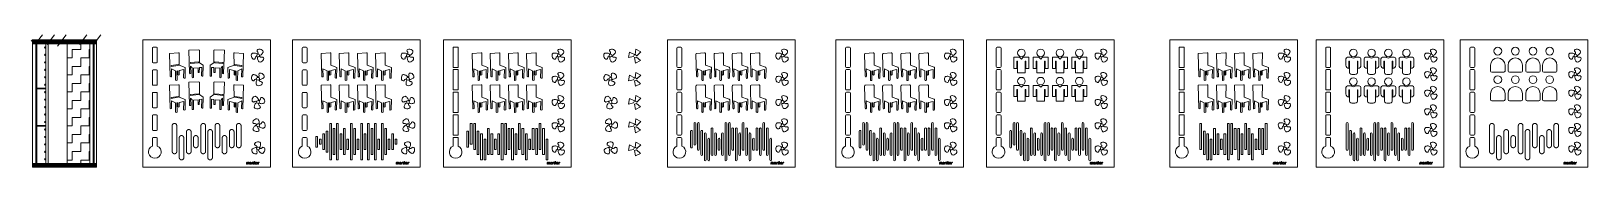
# Model space of a CAD drawing. Header units: metres. Extents: x -2538 to 7610, y -1082 to -498.
# Drawn here: x 757 to 7610, y -1082 to -498 of the extents above; entities that cross this region are included whole.
import ezdxf

# ---------------------------------------------------------------- set-up
doc = ezdxf.new("R2010")
doc.units = ezdxf.units.M
doc.linetypes.add('AUSGEZOGEN', pattern=[0])
for name, color, linetype, lineweight in [('Allgemein01', 7, 'AUSGEZOGEN', 13), ('Schraffur', 7, 'AUSGEZOGEN', 13), ('Standard', 7, 'AUSGEZOGEN', 25)]:
    doc.layers.add(name, color=color, linetype=linetype, lineweight=lineweight)
pattern_1 = [(45, (0, 0), (-7.07107, 7.07107), []), (45, (-3.536, 3.536), (-7.07107, 7.07107), [])]
pattern_2 = [(45, (0, 0), (-4.24264, 4.24264), []), (45, (-2.1213, 2.1213), (-4.24264, 4.24264), [])]

# ---------------------------------------------------------------- blocks, each defined once
blk = doc.blocks.new('COMPLEXOBJECT_2')
at = {"layer": 'Allgemein01', "color": 7, "linetype": 'AUSGEZOGEN', "lineweight": 13}
for points in [[(1623.1, -641.9), (1624.2, -688.6), (1627.7, -689.6), (1630.4, -688.2), (1629.7, -651.4), (1650.1, -655.9), (1650.2, -674.8), (1653.5, -675.6), (1655.7, -674.4), (1655.7, -656.9), (1659.7, -657.7), (1659.5, -698.5), (1663.5, -699.6), (1666, -697.9), (1666.4, -657), (1684.4, -648.1), (1683.5, -682.8), (1687.3, -683.7), (1689.3, -682.3), (1692.3, -579.9), (1652.3, -577.6), (1649.9, -577.7), (1650.1, -632.1), (1623.1, -641.9)], [(1654, -628.7), (1654, -632.8), (1684.6, -637.7), (1684.7, -633.5), (1654, -628.7)]]:
    blk.add_lwpolyline(points, close=True, dxfattribs=at)
blk = doc.blocks.new('COMPLEXOBJECT_3')
at = {"layer": 'Allgemein01', "color": 7, "linetype": 'AUSGEZOGEN', "lineweight": 13}
for points in [[(1435.6, -641.9), (1434.5, -688.6), (1431, -689.6), (1428.3, -688.2), (1429, -651.4), (1408.6, -655.9), (1408.5, -674.8), (1405.2, -675.6), (1403, -674.4), (1403, -656.9), (1399, -657.7), (1399.2, -698.5), (1395.2, -699.6), (1392.7, -697.9), (1392.3, -657), (1374.3, -648.1), (1375.2, -682.8), (1371.4, -683.7), (1369.4, -682.3), (1366.4, -579.9), (1406.4, -577.6), (1408.8, -577.7), (1408.6, -632.1), (1435.6, -641.9)], [(1404.7, -628.7), (1404.7, -632.8), (1374.1, -637.7), (1374, -633.5), (1404.7, -628.7)]]:
    blk.add_lwpolyline(points, close=True, dxfattribs=at)
blk = doc.blocks.new('COMPLEXOBJECT_4')
at = {"layer": 'Allgemein01', "color": 7, "linetype": 'AUSGEZOGEN', "lineweight": 13}
for points in [[(1623.1, -782.6), (1624.2, -829.4), (1627.7, -830.3), (1630.4, -828.9), (1629.7, -792.1), (1650.1, -796.6), (1650.2, -815.5), (1653.5, -816.3), (1655.7, -815.1), (1655.7, -797.6), (1659.7, -798.4), (1659.5, -839.2), (1663.5, -840.3), (1666, -838.6), (1666.4, -797.7), (1684.4, -788.8), (1683.5, -823.5), (1687.3, -824.4), (1689.3, -823), (1692.3, -720.6), (1652.3, -718.3), (1649.9, -718.4), (1650.1, -772.8), (1623.1, -782.6)], [(1654, -769.4), (1654, -773.5), (1684.6, -778.4), (1684.7, -774.2), (1654, -769.4)]]:
    blk.add_lwpolyline(points, close=True, dxfattribs=at)
blk = doc.blocks.new('COMPLEXOBJECT_5')
at = {"layer": 'Allgemein01', "color": 7, "linetype": 'AUSGEZOGEN', "lineweight": 13}
for points in [[(1435.6, -782.6), (1434.5, -829.4), (1431, -830.3), (1428.3, -828.9), (1429, -792.1), (1408.6, -796.6), (1408.5, -815.5), (1405.2, -816.3), (1403, -815.1), (1403, -797.6), (1399, -798.4), (1399.2, -839.2), (1395.2, -840.3), (1392.7, -838.6), (1392.3, -797.7), (1374.3, -788.8), (1375.2, -823.5), (1371.4, -824.4), (1369.4, -823), (1366.4, -720.6), (1406.4, -718.3), (1408.8, -718.4), (1408.6, -772.8), (1435.6, -782.6)], [(1404.7, -769.4), (1404.7, -773.5), (1374.1, -778.4), (1374, -774.2), (1404.7, -769.4)]]:
    blk.add_lwpolyline(points, close=True, dxfattribs=at)
blk = doc.blocks.new('COMPLEXOBJECT_60')
at = {"layer": 'Standard', "color": 7, "linetype": 'AUSGEZOGEN', "lineweight": 13}
for centre, major_axis, start_param, end_param in [((1760.9, -902.1), (-0.44, 0.927), 0.29016, 1.960733), ((1755.9, -896.6), (-2.73, 5.76), 3.431753, 4.605899), ((1763.3, -894), (-0.62, 1.31), 6.063983, 7.747492)]:
    blk.add_ellipse(centre, major_axis=major_axis, ratio=0.99288, start_param=start_param, end_param=end_param, dxfattribs=at)
for points, start_tangent, end_tangent in [([(1762.9, -892.6), (1765.5, -892.1), (1769.9, -889.3), (1771.8, -884.7), (1775.7, -882), (1780.2, -882.9), (1785.9, -890.8), (1786.6, -901.2), (1782.2, -908.3), (1779.9, -909.1)], (0.000976, 0.00022), (-0.000971, -0.000239)), ([(1779.9, -909.1), (1774, -908.9), (1767, -907.1), (1760.2, -902.8)], (-0.001, -0.000008), (-0.000738, 0.000675))]:
    blk.add_spline(points, degree=3, dxfattribs=dict(at, start_tangent=start_tangent, end_tangent=end_tangent))
blk = doc.blocks.new('COMPLEXOBJECT_61')
at = {"layer": 'Standard', "color": 7, "linetype": 'AUSGEZOGEN', "lineweight": 13}
for centre, major_axis, start_param, end_param in [((1748.3, -897), (-0.58, 1.22), 4.336194, 6.247926), ((1755.9, -896.6), (-2.73, 5.76), 1.194602, 2.376013), ((1753.3, -904.6), (-0.9, 1.9), 4.03076, 5.517605)]:
    blk.add_ellipse(centre, major_axis=major_axis, ratio=0.99288, start_param=start_param, end_param=end_param, dxfattribs=at)
for points, start_tangent, end_tangent in [([(1755.3, -905.1), (1755.3, -905.3), (1756, -910.5), (1759.3, -914.2), (1760.1, -918.9), (1757.4, -922.6), (1747.9, -924.4), (1738.2, -920.6), (1733.6, -913.5), (1733.9, -911.1)], (-0.000233, -0.000973), (0.000194, 0.000981)), ([(1733.9, -911.1), (1736.6, -905.8), (1741.2, -900.2), (1747.7, -895.8)], (0.000413, 0.000911), (0.000918, 0.000396))]:
    blk.add_spline(points, degree=3, dxfattribs=dict(at, start_tangent=start_tangent, end_tangent=end_tangent))
blk = doc.blocks.new('COMPLEXOBJECT_62')
at = {"layer": 'Standard', "color": 7, "linetype": 'AUSGEZOGEN', "lineweight": 13}
for centre, major_axis, start_param, end_param in [((1755.9, -896.6), (-2.73, 5.76), 5.424284, 6.778593), ((1759.1, -889.4), (-0.61, 1.29), 2.282692, 4.103172), ((1749.9, -892.1), (-0.474, 0.999), 1.74922, 3.637)]:
    blk.add_ellipse(centre, major_axis=major_axis, ratio=0.99288, start_param=start_param, end_param=end_param, dxfattribs=at)
for points, start_tangent, end_tangent in [([(1749, -892.8), (1748.1, -891.6), (1743.6, -888.9), (1738.7, -889.3), (1734.5, -887), (1733.2, -882.6), (1737.6, -873.9), (1746.5, -868.6), (1754.8, -869.3), (1756.6, -871.1)], (-0.000579, 0.000815), (0.000653, -0.000757)), ([(1756.6, -871.1), (1759.1, -876.4), (1760.7, -883.6), (1760.5, -889.7)], (0.000464, -0.000886), (-0.000162, -0.000987))]:
    blk.add_spline(points, degree=3, dxfattribs=dict(at, start_tangent=start_tangent, end_tangent=end_tangent))
blk = doc.blocks.new('COMPLEXOBJECT_63')
at = {"layer": 'Standard', "color": 7, "linetype": 'AUSGEZOGEN', "lineweight": 13}
for centre, major_axis, start_param, end_param in [((1758.1, -1006.1), (-0.01, 1.03), 0.29016, 1.960733), ((1755.9, -999), (-0.07, 6.37), 3.431753, 4.605899), ((1763.7, -999.7), (-0.02, 1.45), 6.063983, 7.747492)]:
    blk.add_ellipse(centre, major_axis=major_axis, ratio=0.99288, start_param=start_param, end_param=end_param, dxfattribs=at)
for points, start_tangent, end_tangent in [([(1772.4, -1020.4), (1767.2, -1017.8), (1761.5, -1013.1), (1757.2, -1006.5)], (-0.000912, 0.000411), (-0.000388, 0.000922)), ([(1764, -998.3), (1766.5, -999), (1771.6, -998.2), (1775.3, -994.9), (1779.9, -994.1), (1783.7, -996.8), (1785.6, -1006.3), (1781.9, -1016), (1774.9, -1020.7), (1772.4, -1020.4)], (0.000978, -0.000209), (-0.000982, 0.000189))]:
    blk.add_spline(points, degree=3, dxfattribs=dict(at, start_tangent=start_tangent, end_tangent=end_tangent))
blk = doc.blocks.new('COMPLEXOBJECT_64')
at = {"layer": 'Standard', "color": 7, "linetype": 'AUSGEZOGEN', "lineweight": 13}
for centre, major_axis, start_param, end_param in [((1748.8, -996.2), (-0.01, 1.35), 4.336194, 6.247926), ((1755.9, -999), (-0.07, 6.37), 1.194602, 2.376013), ((1750.2, -1005.2), (-0.02, 2.1), 4.03076, 5.517605)]:
    blk.add_ellipse(centre, major_axis=major_axis, ratio=0.99288, start_param=start_param, end_param=end_param, dxfattribs=at)
for points, start_tangent, end_tangent in [([(1751.8, -1006.5), (1751.7, -1006.7), (1750.1, -1011.6), (1751.6, -1016.5), (1750.3, -1021), (1746.3, -1023.3), (1737, -1020.9), (1729.8, -1013.4), (1728.6, -1005), (1729.9, -1002.9)], (-0.000619, -0.000786), (0.000587, 0.00081)), ([(1729.9, -1002.9), (1734.5, -999.3), (1741.1, -996.1), (1748.8, -994.9)], (0.000756, 0.000654), (0.001, -0.000025))]:
    blk.add_spline(points, degree=3, dxfattribs=dict(at, start_tangent=start_tangent, end_tangent=end_tangent))
blk = doc.blocks.new('COMPLEXOBJECT_65')
at = {"layer": 'Standard', "color": 7, "linetype": 'AUSGEZOGEN', "lineweight": 13}
for centre, major_axis, start_param, end_param in [((1752.3, -992.4), (-0.01, 1.11), 1.74922, 3.637), ((1755.9, -999), (-0.07, 6.37), 5.424284, 6.778593), ((1761.7, -993.8), (-0.02, 1.43), 2.282692, 4.103172)]:
    blk.add_ellipse(centre, major_axis=major_axis, ratio=0.99288, start_param=start_param, end_param=end_param, dxfattribs=at)
for points, start_tangent, end_tangent in [([(1751.3, -992.7), (1751, -991.2), (1748, -986.9), (1743.3, -985.1), (1740.5, -981.3), (1741.2, -976.8), (1748.7, -970.8), (1759, -969.6), (1766.3, -973.8), (1767.2, -976.1)], (-0.000184, 0.000983), (0.000276, -0.000961)), ([(1767.2, -976.1), (1767.3, -982.1), (1765.7, -989.2), (1762.9, -994.6)], (0.000051, -0.000999), (-0.000561, -0.000828))]:
    blk.add_spline(points, degree=3, dxfattribs=dict(at, start_tangent=start_tangent, end_tangent=end_tangent))
blk = doc.blocks.new('COMPLEXOBJECT_66')
at = {"layer": 'Standard', "color": 7, "linetype": 'AUSGEZOGEN', "lineweight": 13}
for centre, major_axis, start_param, end_param in [((1749.6, -797.9), (0.995, 0.25), 0.29016, 1.960733), ((1755.9, -794.1), (6.18, 1.55), 3.431753, 4.605899), ((1757, -801.8), (1.41, 0.35), 6.063983, 7.747492)]:
    blk.add_ellipse(centre, major_axis=major_axis, ratio=0.99288, start_param=start_param, end_param=end_param, dxfattribs=at)
for points, start_tangent, end_tangent in [([(1739, -815.2), (1740.3, -809.4), (1743.5, -802.9), (1749, -797.1)], (0.000187, 0.000982), (0.000806, 0.000592)), ([(1758.5, -801.8), (1758.4, -804.4), (1760.3, -809.2), (1764.5, -812), (1766.3, -816.3), (1764.6, -820.6), (1755.7, -824.6), (1745.4, -823.3), (1739.3, -817.6), (1739, -815.2)], (0.000025, -0.001), (-0.000045, 0.000999))]:
    blk.add_spline(points, degree=3, dxfattribs=dict(at, start_tangent=start_tangent, end_tangent=end_tangent))
blk = doc.blocks.new('COMPLEXOBJECT_67')
at = {"layer": 'Standard', "color": 7, "linetype": 'AUSGEZOGEN', "lineweight": 13}
for centre, major_axis, start_param, end_param in [((1748.6, -790), (2.04, 0.51), 4.03076, 5.517605), ((1755.9, -794.1), (6.18, 1.55), 1.194602, 2.376013), ((1757, -786.5), (1.31, 0.33), 4.336194, 6.247926)]:
    blk.add_ellipse(centre, major_axis=major_axis, ratio=0.99288, start_param=start_param, end_param=end_param, dxfattribs=at)
for points, start_tangent, end_tangent in [([(1747.7, -791.9), (1747.5, -791.8), (1742.3, -791.4), (1737.9, -794), (1733.2, -793.8), (1730.1, -790.4), (1730.2, -780.8), (1735.8, -772), (1743.7, -768.9), (1746, -769.7)], (-0.000908, 0.000419), (0.000924, -0.000382)), ([(1746, -769.7), (1750.7, -773.4), (1755.3, -779), (1758.3, -786.2)], (0.000813, -0.000583), (0.000209, -0.000978))]:
    blk.add_spline(points, degree=3, dxfattribs=dict(at, start_tangent=start_tangent, end_tangent=end_tangent))
blk = doc.blocks.new('COMPLEXOBJECT_68')
at = {"layer": 'Standard', "color": 7, "linetype": 'AUSGEZOGEN', "lineweight": 13}
for centre, major_axis, start_param, end_param in [((1761.5, -789.1), (1.07, 0.27), 1.74922, 3.637), ((1755.9, -794.1), (6.18, 1.55), 5.424284, 6.778593), ((1762.3, -798.6), (1.38, 0.35), 2.282692, 4.103172)]:
    blk.add_ellipse(centre, major_axis=major_axis, ratio=0.99288, start_param=start_param, end_param=end_param, dxfattribs=at)
for points, start_tangent, end_tangent in [([(1761, -788.1), (1762.3, -787.5), (1765.8, -783.6), (1766.5, -778.6), (1769.5, -775), (1774.1, -774.6), (1781.7, -780.6), (1785.2, -790.3), (1782.9, -798.4), (1780.8, -799.7)], (0.000913, 0.000408), (-0.00087, -0.000493)), ([(1780.8, -799.7), (1775, -801.2), (1767.7, -801.4), (1761.8, -799.9)], (-0.000959, -0.000282), (-0.000936, 0.000352))]:
    blk.add_spline(points, degree=3, dxfattribs=dict(at, start_tangent=start_tangent, end_tangent=end_tangent))
blk = doc.blocks.new('COMPLEXOBJECT_69')
at = {"layer": 'Standard', "color": 7, "linetype": 'AUSGEZOGEN', "lineweight": 13}
for centre, major_axis, start_param, end_param in [((1751.6, -697.7), (0.811, 0.627), 0.29016, 1.960733), ((1755.9, -691.7), (5.04, 3.9), 3.431753, 4.605899), ((1760, -698.3), (1.15, 0.89), 6.063983, 7.747492)]:
    blk.add_ellipse(centre, major_axis=major_axis, ratio=0.99288, start_param=start_param, end_param=end_param, dxfattribs=at)
for points, start_tangent, end_tangent in [([(1748.8, -717.8), (1747.7, -712), (1748, -704.7), (1750.7, -697.2)], (-0.000222, 0.000975), (0.000501, 0.000865)), ([(1761.3, -697.7), (1762.3, -700.1), (1766, -703.8), (1770.9, -704.7), (1774.3, -707.9), (1774.4, -712.5), (1768, -719.7), (1758, -722.7), (1750.1, -719.9), (1748.8, -717.8)], (0.000423, -0.000906), (-0.000441, 0.000897))]:
    blk.add_spline(points, degree=3, dxfattribs=dict(at, start_tangent=start_tangent, end_tangent=end_tangent))
blk = doc.blocks.new('COMPLEXOBJECT_70')
at = {"layer": 'Standard', "color": 7, "linetype": 'AUSGEZOGEN', "lineweight": 13}
for centre, major_axis, start_param, end_param in [((1753.8, -684.3), (1.07, 0.83), 4.336194, 6.247926), ((1747.5, -690.8), (1.67, 1.29), 4.03076, 5.517605), ((1755.9, -691.7), (5.04, 3.9), 1.194602, 2.376013)]:
    blk.add_ellipse(centre, major_axis=major_axis, ratio=0.99288, start_param=start_param, end_param=end_param, dxfattribs=at)
for points, start_tangent, end_tangent in [([(1747.5, -692.9), (1747.2, -692.9), (1742.3, -694.7), (1739.4, -698.8), (1735, -700.5), (1730.8, -698.7), (1727, -689.8), (1728.7, -679.5), (1734.6, -673.5), (1737.1, -673.3)], (-0.001, 0.00002), (0.001, 0.000021)), ([(1737.1, -673.3), (1742.8, -674.8), (1749.3, -678.1), (1754.9, -683.5)], (0.000978, -0.000209), (0.000583, -0.000812))]:
    blk.add_spline(points, degree=3, dxfattribs=dict(at, start_tangent=start_tangent, end_tangent=end_tangent))
blk = doc.blocks.new('COMPLEXOBJECT_71')
at = {"layer": 'Standard', "color": 7, "linetype": 'AUSGEZOGEN', "lineweight": 13}
for centre, major_axis, start_param, end_param in [((1759, -684.9), (0.875, 0.677), 1.74922, 3.637), ((1755.9, -691.7), (5.04, 3.9), 5.424284, 6.778593), ((1763.6, -693.2), (1.13, 0.87), 2.282692, 4.103172)]:
    blk.add_ellipse(centre, major_axis=major_axis, ratio=0.99288, start_param=start_param, end_param=end_param, dxfattribs=at)
for points, start_tangent, end_tangent in [([(1758.2, -684.1), (1759.1, -683), (1760.7, -678.1), (1759.4, -673.3), (1760.7, -668.7), (1764.7, -666.5), (1774.1, -668.9), (1781.2, -676.5), (1782.3, -684.8), (1781, -686.9)], (0.000673, 0.00074), (-0.0006, -0.0008)), ([(1781, -686.9), (1776.3, -690.5), (1769.6, -693.6), (1763.6, -694.6)], (-0.000766, -0.000643), (-0.000999, -0.000052))]:
    blk.add_spline(points, degree=3, dxfattribs=dict(at, start_tangent=start_tangent, end_tangent=end_tangent))
blk = doc.blocks.new('COMPLEXOBJECT_72')
at = {"layer": 'Standard', "color": 7, "linetype": 'AUSGEZOGEN', "lineweight": 13}
for centre, major_axis, start_param, end_param in [((1754.1, -596.4), (0.526, 0.881), 0.29016, 1.960733), ((1755.9, -589.3), (3.27, 5.47), 3.431753, 4.605899), ((1762.1, -593.9), (0.75, 1.25), 6.063983, 7.747492)]:
    blk.add_ellipse(centre, major_axis=major_axis, ratio=0.99288, start_param=start_param, end_param=end_param, dxfattribs=at)
for points, start_tangent, end_tangent in [([(1758.8, -616.1), (1755.7, -611.1), (1753.3, -604.3), (1753.1, -596.3)], (-0.000563, 0.000827), (0.000151, 0.000989)), ([(1763.1, -592.9), (1764.9, -594.8), (1769.7, -596.8), (1774.6, -595.9), (1779, -597.6), (1780.8, -601.8), (1777.4, -611), (1769.2, -617.4), (1760.8, -617.7), (1758.8, -616.1)], (0.000725, -0.000689), (-0.000739, 0.000674))]:
    blk.add_spline(points, degree=3, dxfattribs=dict(at, start_tangent=start_tangent, end_tangent=end_tangent))
blk = doc.blocks.new('COMPLEXOBJECT_73')
at = {"layer": 'Standard', "color": 7, "linetype": 'AUSGEZOGEN', "lineweight": 13}
for centre, major_axis, start_param, end_param in [((1747.8, -591.5), (1.08, 1.81), 4.03076, 5.517605), ((1755.9, -589.3), (3.27, 5.47), 1.194602, 2.376013), ((1751.3, -583.2), (0.69, 1.16), 4.336194, 6.247926)]:
    blk.add_ellipse(centre, major_axis=major_axis, ratio=0.99288, start_param=start_param, end_param=end_param, dxfattribs=at)
for points, start_tangent, end_tangent in [([(1748.5, -593.5), (1748.3, -593.6), (1744.4, -597), (1743.1, -601.9), (1739.6, -605.1), (1735.1, -605), (1728.3, -598.1), (1726.1, -587.9), (1729.5, -580.1), (1731.7, -579)], (-0.000938, -0.000347), (0.000923, 0.000384)), ([(1731.7, -579), (1737.5, -578.3), (1744.8, -579), (1752, -582)], (0.000987, 0.000163), (0.00084, -0.000543))]:
    blk.add_spline(points, degree=3, dxfattribs=dict(at, start_tangent=start_tangent, end_tangent=end_tangent))
blk = doc.blocks.new('COMPLEXOBJECT_74')
at = {"layer": 'Standard', "color": 7, "linetype": 'AUSGEZOGEN', "lineweight": 13}
for centre, major_axis, start_param, end_param in [((1756.3, -581.8), (0.567, 0.95), 1.74922, 3.637), ((1755.9, -589.3), (3.27, 5.47), 5.424284, 6.778593), ((1763.6, -587.9), (0.73, 1.22), 2.282692, 4.103172)]:
    blk.add_ellipse(centre, major_axis=major_axis, ratio=0.99288, start_param=start_param, end_param=end_param, dxfattribs=at)
for points, start_tangent, end_tangent in [([(1755.3, -581.4), (1755.7, -580), (1755.4, -574.8), (1752.4, -570.9), (1752, -566.2), (1754.9, -562.6), (1764.5, -561.4), (1773.9, -565.8), (1778, -573.2), (1777.5, -575.6)], (0.000356, 0.000935), (-0.000266, -0.000964)), ([(1777.5, -575.6), (1774.4, -580.7), (1769.4, -586), (1764.2, -589.2)], (-0.000478, -0.000878), (-0.00091, -0.000414))]:
    blk.add_spline(points, degree=3, dxfattribs=dict(at, start_tangent=start_tangent, end_tangent=end_tangent))
blk = doc.blocks.new('COMPLEXOBJECT_75')
at = {"layer": 'Allgemein01', "color": 7, "linetype": 'AUSGEZOGEN', "lineweight": 13}
for p, q in [((1593.7, -643.7), (1592.9, -685.1)), ((1593.7, -643.7), (1600.1, -636.4)), ((1600.1, -636.4), (1599.2, -668.7)), ((1599.2, -668.7), (1603.3, -669.2))]:
    blk.add_line(p, q, dxfattribs=at)
for points in [[(1603.3, -669.2), (1604.2, -667.7), (1607.8, -565.7), (1563.6, -564.7), (1561.3, -565.4), (1561.5, -620.7), (1544.7, -632.3), (1545.5, -680.3)], [(1545.5, -680.3), (1549.7, -680.9), (1551.4, -679.2), (1551, -641.6), (1561.6, -642.7), (1561.6, -663.9), (1565.5, -664.4), (1566.8, -663), (1566.8, -643.3), (1588, -645.6), (1587.1, -686.3), (1591.7, -687), (1592.9, -685.1)]]:
    blk.add_lwpolyline(points, dxfattribs=at)
blk.add_lwpolyline([(1565.5, -616.9), (1565.5, -621), (1600.5, -624.1), (1600.5, -619.8), (1565.5, -616.9)], close=True, dxfattribs=at)
blk = doc.blocks.new('COMPLEXOBJECT_76')
at = {"layer": 'Allgemein01', "color": 7, "linetype": 'AUSGEZOGEN', "lineweight": 13}
for p, q in [((1459.8, -668.7), (1455.7, -669.2)), ((1465.3, -643.7), (1458.9, -636.4)), ((1458.9, -636.4), (1459.8, -668.7)), ((1465.3, -643.7), (1466.1, -685.1))]:
    blk.add_line(p, q, dxfattribs=at)
for points in [[(1455.7, -669.2), (1454.7, -667.7), (1451.2, -565.7), (1495.4, -564.7), (1497.6, -565.4), (1497.5, -620.7), (1514.3, -632.3), (1513.5, -680.3)], [(1513.5, -680.3), (1509.3, -680.9), (1507.6, -679.2), (1508, -641.6), (1497.4, -642.7), (1497.3, -663.9), (1493.5, -664.4), (1492.2, -663), (1492.2, -643.3), (1471, -645.6), (1471.9, -686.3), (1467.3, -687), (1466.1, -685.1)]]:
    blk.add_lwpolyline(points, dxfattribs=at)
blk.add_lwpolyline([(1493.5, -616.9), (1493.5, -621), (1458.5, -624.1), (1458.5, -619.8), (1493.5, -616.9)], close=True, dxfattribs=at)
blk = doc.blocks.new('COMPLEXOBJECT_77')
at = {"layer": 'Allgemein01', "color": 7, "linetype": 'AUSGEZOGEN', "lineweight": 13}
for p, q in [((1593.7, -784.4), (1592.9, -825.8)), ((1593.7, -784.4), (1600.1, -777.1)), ((1600.1, -777.1), (1599.2, -809.4)), ((1599.2, -809.4), (1603.3, -809.9))]:
    blk.add_line(p, q, dxfattribs=at)
for points in [[(1603.3, -809.9), (1604.2, -808.4), (1607.8, -706.4), (1563.6, -705.4), (1561.3, -706.2), (1561.5, -761.4), (1544.7, -773), (1545.5, -821)], [(1545.5, -821), (1549.7, -821.6), (1551.4, -819.9), (1551, -782.3), (1561.6, -783.4), (1561.6, -804.6), (1565.5, -805.1), (1566.8, -803.7), (1566.8, -784), (1588, -786.3), (1587.1, -827.1), (1591.7, -827.7), (1592.9, -825.8)]]:
    blk.add_lwpolyline(points, dxfattribs=at)
blk.add_lwpolyline([(1565.5, -757.6), (1565.5, -761.7), (1600.5, -764.8), (1600.5, -760.5), (1565.5, -757.6)], close=True, dxfattribs=at)
blk = doc.blocks.new('COMPLEXOBJECT_78')
at = {"layer": 'Allgemein01', "color": 7, "linetype": 'AUSGEZOGEN', "lineweight": 13}
for p, q in [((1459.8, -809.4), (1455.7, -809.9)), ((1465.3, -784.4), (1458.9, -777.1)), ((1458.9, -777.1), (1459.8, -809.4)), ((1465.3, -784.4), (1466.1, -825.8))]:
    blk.add_line(p, q, dxfattribs=at)
for points in [[(1455.7, -809.9), (1454.7, -808.4), (1451.2, -706.4), (1495.4, -705.4), (1497.6, -706.2), (1497.5, -761.4), (1514.3, -773), (1513.5, -821)], [(1513.5, -821), (1509.3, -821.6), (1507.6, -819.9), (1508, -782.3), (1497.4, -783.4), (1497.3, -804.6), (1493.5, -805.1), (1492.2, -803.7), (1492.2, -784), (1471, -786.3), (1471.9, -827.1), (1467.3, -827.7), (1466.1, -825.8)]]:
    blk.add_lwpolyline(points, dxfattribs=at)
blk.add_lwpolyline([(1493.5, -757.6), (1493.5, -761.7), (1458.5, -764.8), (1458.5, -760.5), (1493.5, -757.6)], close=True, dxfattribs=at)
blk = doc.blocks.new('COMPLEXOBJECT_79')
at = {"layer": 'Standard', "color": 7, "linetype": 'AUSGEZOGEN', "lineweight": 13}
for centre, major_axis, start_param, end_param in [((2420.6, -902.1), (-0.44, 0.927), 0.29016, 1.960733), ((2415.7, -896.6), (-2.73, 5.76), 3.431753, 4.605899), ((2423, -894), (-0.62, 1.31), 6.063983, 7.747492)]:
    blk.add_ellipse(centre, major_axis=major_axis, ratio=0.99288, start_param=start_param, end_param=end_param, dxfattribs=at)
for points, start_tangent, end_tangent in [([(2422.7, -892.6), (2425.2, -892.1), (2429.6, -889.3), (2431.5, -884.7), (2435.4, -882), (2439.9, -882.9), (2445.6, -890.8), (2446.4, -901.2), (2442, -908.3), (2439.6, -909.1)], (0.000976, 0.00022), (-0.000971, -0.000239)), ([(2439.6, -909.1), (2433.7, -908.9), (2426.7, -907.1), (2419.9, -902.8)], (-0.001, -0.000008), (-0.000738, 0.000675))]:
    blk.add_spline(points, degree=3, dxfattribs=dict(at, start_tangent=start_tangent, end_tangent=end_tangent))
blk = doc.blocks.new('COMPLEXOBJECT_80')
at = {"layer": 'Standard', "color": 7, "linetype": 'AUSGEZOGEN', "lineweight": 13}
for centre, major_axis, start_param, end_param in [((2408, -897), (-0.58, 1.22), 4.336194, 6.247926), ((2415.7, -896.6), (-2.73, 5.76), 1.194602, 2.376013), ((2413, -904.6), (-0.9, 1.9), 4.03076, 5.517605)]:
    blk.add_ellipse(centre, major_axis=major_axis, ratio=0.99288, start_param=start_param, end_param=end_param, dxfattribs=at)
for points, start_tangent, end_tangent in [([(2415, -905.1), (2415, -905.3), (2415.7, -910.5), (2419, -914.2), (2419.8, -918.9), (2417.1, -922.6), (2407.6, -924.4), (2397.9, -920.6), (2393.4, -913.5), (2393.7, -911.1)], (-0.000233, -0.000973), (0.000194, 0.000981)), ([(2393.7, -911.1), (2396.3, -905.8), (2400.9, -900.2), (2407.5, -895.8)], (0.000413, 0.000911), (0.000918, 0.000396))]:
    blk.add_spline(points, degree=3, dxfattribs=dict(at, start_tangent=start_tangent, end_tangent=end_tangent))
blk = doc.blocks.new('COMPLEXOBJECT_81')
at = {"layer": 'Standard', "color": 7, "linetype": 'AUSGEZOGEN', "lineweight": 13}
for centre, major_axis, start_param, end_param in [((2415.7, -896.6), (-2.73, 5.76), 5.424284, 6.778593), ((2418.8, -889.4), (-0.61, 1.29), 2.282692, 4.103172), ((2409.7, -892.1), (-0.474, 0.999), 1.74922, 3.637)]:
    blk.add_ellipse(centre, major_axis=major_axis, ratio=0.99288, start_param=start_param, end_param=end_param, dxfattribs=at)
for points, start_tangent, end_tangent in [([(2408.8, -892.8), (2407.9, -891.6), (2403.4, -888.9), (2398.4, -889.3), (2394.2, -887), (2393, -882.6), (2397.3, -873.9), (2406.2, -868.6), (2414.5, -869.3), (2416.3, -871.1)], (-0.000579, 0.000815), (0.000653, -0.000757)), ([(2416.3, -871.1), (2418.8, -876.4), (2420.4, -883.6), (2420.2, -889.7)], (0.000464, -0.000886), (-0.000162, -0.000987))]:
    blk.add_spline(points, degree=3, dxfattribs=dict(at, start_tangent=start_tangent, end_tangent=end_tangent))
blk = doc.blocks.new('COMPLEXOBJECT_82')
at = {"layer": 'Standard', "color": 7, "linetype": 'AUSGEZOGEN', "lineweight": 13}
for centre, major_axis, start_param, end_param in [((2417.8, -1006.1), (-0.01, 1.03), 0.29016, 1.960733), ((2415.7, -999), (-0.07, 6.37), 3.431753, 4.605899), ((2423.4, -999.7), (-0.02, 1.45), 6.063983, 7.747492)]:
    blk.add_ellipse(centre, major_axis=major_axis, ratio=0.99288, start_param=start_param, end_param=end_param, dxfattribs=at)
for points, start_tangent, end_tangent in [([(2432.2, -1020.4), (2426.9, -1017.8), (2421.3, -1013.1), (2416.9, -1006.5)], (-0.000912, 0.000411), (-0.000388, 0.000922)), ([(2423.7, -998.3), (2426.2, -999), (2431.3, -998.2), (2435, -994.9), (2439.7, -994.1), (2443.4, -996.8), (2445.3, -1006.3), (2441.6, -1016), (2434.6, -1020.7), (2432.2, -1020.4)], (0.000978, -0.000209), (-0.000982, 0.000189))]:
    blk.add_spline(points, degree=3, dxfattribs=dict(at, start_tangent=start_tangent, end_tangent=end_tangent))
blk = doc.blocks.new('COMPLEXOBJECT_83')
at = {"layer": 'Standard', "color": 7, "linetype": 'AUSGEZOGEN', "lineweight": 13}
for centre, major_axis, start_param, end_param in [((2408.5, -996.2), (-0.01, 1.35), 4.336194, 6.247926), ((2415.7, -999), (-0.07, 6.37), 1.194602, 2.376013), ((2409.9, -1005.2), (-0.02, 2.1), 4.03076, 5.517605)]:
    blk.add_ellipse(centre, major_axis=major_axis, ratio=0.99288, start_param=start_param, end_param=end_param, dxfattribs=at)
for points, start_tangent, end_tangent in [([(2411.5, -1006.5), (2411.4, -1006.7), (2409.9, -1011.6), (2411.3, -1016.5), (2410, -1021), (2406, -1023.3), (2396.7, -1020.9), (2389.5, -1013.4), (2388.3, -1005), (2389.6, -1002.9)], (-0.000619, -0.000786), (0.000587, 0.00081)), ([(2389.6, -1002.9), (2394.2, -999.3), (2400.8, -996.1), (2408.5, -994.9)], (0.000756, 0.000654), (0.001, -0.000025))]:
    blk.add_spline(points, degree=3, dxfattribs=dict(at, start_tangent=start_tangent, end_tangent=end_tangent))
blk = doc.blocks.new('COMPLEXOBJECT_84')
at = {"layer": 'Standard', "color": 7, "linetype": 'AUSGEZOGEN', "lineweight": 13}
for centre, major_axis, start_param, end_param in [((2412.1, -992.4), (-0.01, 1.11), 1.74922, 3.637), ((2415.7, -999), (-0.07, 6.37), 5.424284, 6.778593), ((2421.5, -993.8), (-0.02, 1.43), 2.282692, 4.103172)]:
    blk.add_ellipse(centre, major_axis=major_axis, ratio=0.99288, start_param=start_param, end_param=end_param, dxfattribs=at)
for points, start_tangent, end_tangent in [([(2411, -992.7), (2410.7, -991.2), (2407.7, -986.9), (2403, -985.1), (2400.2, -981.3), (2400.9, -976.8), (2408.5, -970.8), (2418.8, -969.6), (2426.1, -973.8), (2426.9, -976.1)], (-0.000184, 0.000983), (0.000276, -0.000961)), ([(2426.9, -976.1), (2427, -982.1), (2425.4, -989.2), (2422.6, -994.6)], (0.000051, -0.000999), (-0.000561, -0.000828))]:
    blk.add_spline(points, degree=3, dxfattribs=dict(at, start_tangent=start_tangent, end_tangent=end_tangent))
blk = doc.blocks.new('COMPLEXOBJECT_85')
at = {"layer": 'Standard', "color": 7, "linetype": 'AUSGEZOGEN', "lineweight": 13}
for centre, major_axis, start_param, end_param in [((2409.3, -797.9), (0.995, 0.25), 0.29016, 1.960733), ((2415.7, -794.1), (6.18, 1.55), 3.431753, 4.605899), ((2416.7, -801.8), (1.41, 0.35), 6.063983, 7.747492)]:
    blk.add_ellipse(centre, major_axis=major_axis, ratio=0.99288, start_param=start_param, end_param=end_param, dxfattribs=at)
for points, start_tangent, end_tangent in [([(2398.7, -815.2), (2400, -809.4), (2403.2, -802.9), (2408.7, -797.1)], (0.000187, 0.000982), (0.000806, 0.000592)), ([(2418.2, -801.8), (2418.1, -804.4), (2420, -809.2), (2424.2, -812), (2426, -816.3), (2424.3, -820.6), (2415.5, -824.6), (2405.1, -823.3), (2399, -817.6), (2398.7, -815.2)], (0.000025, -0.001), (-0.000045, 0.000999))]:
    blk.add_spline(points, degree=3, dxfattribs=dict(at, start_tangent=start_tangent, end_tangent=end_tangent))
blk = doc.blocks.new('COMPLEXOBJECT_86')
at = {"layer": 'Standard', "color": 7, "linetype": 'AUSGEZOGEN', "lineweight": 13}
for centre, major_axis, start_param, end_param in [((2408.3, -790), (2.04, 0.51), 4.03076, 5.517605), ((2415.7, -794.1), (6.18, 1.55), 1.194602, 2.376013), ((2416.7, -786.5), (1.31, 0.33), 4.336194, 6.247926)]:
    blk.add_ellipse(centre, major_axis=major_axis, ratio=0.99288, start_param=start_param, end_param=end_param, dxfattribs=at)
for points, start_tangent, end_tangent in [([(2407.4, -791.9), (2407.2, -791.8), (2402, -791.4), (2397.7, -794), (2392.9, -793.8), (2389.8, -790.4), (2389.9, -780.8), (2395.5, -772), (2403.4, -768.9), (2405.7, -769.7)], (-0.000908, 0.000419), (0.000924, -0.000382)), ([(2405.7, -769.7), (2410.4, -773.4), (2415, -779), (2418, -786.2)], (0.000813, -0.000583), (0.000209, -0.000978))]:
    blk.add_spline(points, degree=3, dxfattribs=dict(at, start_tangent=start_tangent, end_tangent=end_tangent))
blk = doc.blocks.new('COMPLEXOBJECT_87')
at = {"layer": 'Standard', "color": 7, "linetype": 'AUSGEZOGEN', "lineweight": 13}
for centre, major_axis, start_param, end_param in [((2421.2, -789.1), (1.07, 0.27), 1.74922, 3.637), ((2415.7, -794.1), (6.18, 1.55), 5.424284, 6.778593), ((2422, -798.6), (1.38, 0.35), 2.282692, 4.103172)]:
    blk.add_ellipse(centre, major_axis=major_axis, ratio=0.99288, start_param=start_param, end_param=end_param, dxfattribs=at)
for points, start_tangent, end_tangent in [([(2420.7, -788.1), (2422.1, -787.5), (2425.5, -783.6), (2426.2, -778.6), (2429.2, -775), (2433.8, -774.6), (2441.4, -780.6), (2444.9, -790.3), (2442.6, -798.4), (2440.5, -799.7)], (0.000913, 0.000408), (-0.00087, -0.000493)), ([(2440.5, -799.7), (2434.8, -801.2), (2427.5, -801.4), (2421.5, -799.9)], (-0.000959, -0.000282), (-0.000936, 0.000352))]:
    blk.add_spline(points, degree=3, dxfattribs=dict(at, start_tangent=start_tangent, end_tangent=end_tangent))
blk = doc.blocks.new('COMPLEXOBJECT_88')
at = {"layer": 'Standard', "color": 7, "linetype": 'AUSGEZOGEN', "lineweight": 13}
for centre, major_axis, start_param, end_param in [((2411.3, -697.7), (0.811, 0.627), 0.29016, 1.960733), ((2415.7, -691.7), (5.04, 3.9), 3.431753, 4.605899), ((2419.7, -698.3), (1.15, 0.89), 6.063983, 7.747492)]:
    blk.add_ellipse(centre, major_axis=major_axis, ratio=0.99288, start_param=start_param, end_param=end_param, dxfattribs=at)
for points, start_tangent, end_tangent in [([(2408.5, -717.8), (2407.5, -712), (2407.8, -704.7), (2410.5, -697.2)], (-0.000222, 0.000975), (0.000501, 0.000865)), ([(2421, -697.7), (2422, -700.1), (2425.7, -703.8), (2430.6, -704.7), (2434.1, -707.9), (2434.2, -712.5), (2427.7, -719.7), (2417.7, -722.7), (2409.8, -719.9), (2408.5, -717.8)], (0.000423, -0.000906), (-0.000441, 0.000897))]:
    blk.add_spline(points, degree=3, dxfattribs=dict(at, start_tangent=start_tangent, end_tangent=end_tangent))
blk = doc.blocks.new('COMPLEXOBJECT_89')
at = {"layer": 'Standard', "color": 7, "linetype": 'AUSGEZOGEN', "lineweight": 13}
for centre, major_axis, start_param, end_param in [((2413.5, -684.3), (1.07, 0.83), 4.336194, 6.247926), ((2407.3, -690.8), (1.67, 1.29), 4.03076, 5.517605), ((2415.7, -691.7), (5.04, 3.9), 1.194602, 2.376013)]:
    blk.add_ellipse(centre, major_axis=major_axis, ratio=0.99288, start_param=start_param, end_param=end_param, dxfattribs=at)
for points, start_tangent, end_tangent in [([(2407.2, -692.9), (2407, -692.9), (2402.1, -694.7), (2399.1, -698.8), (2394.7, -700.5), (2390.5, -698.7), (2386.7, -689.8), (2388.4, -679.5), (2394.3, -673.5), (2396.8, -673.3)], (-0.001, 0.00002), (0.001, 0.000021)), ([(2396.8, -673.3), (2402.5, -674.8), (2409, -678.1), (2414.6, -683.5)], (0.000978, -0.000209), (0.000583, -0.000812))]:
    blk.add_spline(points, degree=3, dxfattribs=dict(at, start_tangent=start_tangent, end_tangent=end_tangent))
blk = doc.blocks.new('COMPLEXOBJECT_90')
at = {"layer": 'Standard', "color": 7, "linetype": 'AUSGEZOGEN', "lineweight": 13}
for centre, major_axis, start_param, end_param in [((2418.7, -684.9), (0.875, 0.677), 1.74922, 3.637), ((2415.7, -691.7), (5.04, 3.9), 5.424284, 6.778593), ((2423.3, -693.2), (1.13, 0.87), 2.282692, 4.103172)]:
    blk.add_ellipse(centre, major_axis=major_axis, ratio=0.99288, start_param=start_param, end_param=end_param, dxfattribs=at)
for points, start_tangent, end_tangent in [([(2417.9, -684.1), (2418.9, -683), (2420.5, -678.1), (2419.1, -673.3), (2420.4, -668.7), (2424.5, -666.5), (2433.8, -668.9), (2440.9, -676.5), (2442, -684.8), (2440.7, -686.9)], (0.000673, 0.00074), (-0.0006, -0.0008)), ([(2440.7, -686.9), (2436, -690.5), (2429.4, -693.6), (2423.3, -694.6)], (-0.000766, -0.000643), (-0.000999, -0.000052))]:
    blk.add_spline(points, degree=3, dxfattribs=dict(at, start_tangent=start_tangent, end_tangent=end_tangent))
blk = doc.blocks.new('COMPLEXOBJECT_91')
at = {"layer": 'Standard', "color": 7, "linetype": 'AUSGEZOGEN', "lineweight": 13}
for centre, major_axis, start_param, end_param in [((2413.8, -596.4), (0.526, 0.881), 0.29016, 1.960733), ((2415.7, -589.3), (3.27, 5.47), 3.431753, 4.605899), ((2421.9, -593.9), (0.75, 1.25), 6.063983, 7.747492)]:
    blk.add_ellipse(centre, major_axis=major_axis, ratio=0.99288, start_param=start_param, end_param=end_param, dxfattribs=at)
for points, start_tangent, end_tangent in [([(2418.6, -616.1), (2415.4, -611.1), (2413.1, -604.3), (2412.8, -596.3)], (-0.000563, 0.000827), (0.000151, 0.000989)), ([(2422.9, -592.9), (2424.7, -594.8), (2429.4, -596.8), (2434.3, -595.9), (2438.7, -597.6), (2440.5, -601.8), (2437.1, -611), (2428.9, -617.4), (2420.5, -617.7), (2418.6, -616.1)], (0.000725, -0.000689), (-0.000739, 0.000674))]:
    blk.add_spline(points, degree=3, dxfattribs=dict(at, start_tangent=start_tangent, end_tangent=end_tangent))
blk = doc.blocks.new('COMPLEXOBJECT_92')
at = {"layer": 'Standard', "color": 7, "linetype": 'AUSGEZOGEN', "lineweight": 13}
for centre, major_axis, start_param, end_param in [((2407.5, -591.5), (1.08, 1.81), 4.03076, 5.517605), ((2415.7, -589.3), (3.27, 5.47), 1.194602, 2.376013), ((2411, -583.2), (0.69, 1.16), 4.336194, 6.247926)]:
    blk.add_ellipse(centre, major_axis=major_axis, ratio=0.99288, start_param=start_param, end_param=end_param, dxfattribs=at)
for points, start_tangent, end_tangent in [([(2408.2, -593.5), (2408, -593.6), (2404.1, -597), (2402.8, -601.9), (2399.4, -605.1), (2394.8, -605), (2388, -598.1), (2385.8, -587.9), (2389.2, -580.1), (2391.4, -579)], (-0.000938, -0.000347), (0.000923, 0.000384)), ([(2391.4, -579), (2397.2, -578.3), (2404.5, -579), (2411.7, -582)], (0.000987, 0.000163), (0.00084, -0.000543))]:
    blk.add_spline(points, degree=3, dxfattribs=dict(at, start_tangent=start_tangent, end_tangent=end_tangent))
blk = doc.blocks.new('COMPLEXOBJECT_93')
at = {"layer": 'Standard', "color": 7, "linetype": 'AUSGEZOGEN', "lineweight": 13}
for centre, major_axis, start_param, end_param in [((2416, -581.8), (0.567, 0.95), 1.74922, 3.637), ((2415.7, -589.3), (3.27, 5.47), 5.424284, 6.778593), ((2423.3, -587.9), (0.73, 1.22), 2.282692, 4.103172)]:
    blk.add_ellipse(centre, major_axis=major_axis, ratio=0.99288, start_param=start_param, end_param=end_param, dxfattribs=at)
for points, start_tangent, end_tangent in [([(2415, -581.4), (2415.5, -580), (2415.2, -574.8), (2412.1, -570.9), (2411.7, -566.2), (2414.7, -562.6), (2424.3, -561.4), (2433.6, -565.8), (2437.7, -573.2), (2437.2, -575.6)], (0.000356, 0.000935), (-0.000266, -0.000964)), ([(2437.2, -575.6), (2434.2, -580.7), (2429.1, -586), (2423.9, -589.2)], (-0.000478, -0.000878), (-0.00091, -0.000414))]:
    blk.add_spline(points, degree=3, dxfattribs=dict(at, start_tangent=start_tangent, end_tangent=end_tangent))
blk = doc.blocks.new('COMPLEXOBJECT_94')
at = {"layer": 'Standard', "color": 7, "linetype": 'AUSGEZOGEN', "lineweight": 13}
for centre, major_axis, start_param, end_param in [((3078.3, -596.4), (0.526, 0.881), 0.29016, 1.960733), ((3080.1, -589.3), (3.27, 5.47), 3.431753, 4.605899), ((3086.3, -593.9), (0.75, 1.25), 6.063983, 7.747492)]:
    blk.add_ellipse(centre, major_axis=major_axis, ratio=0.99288, start_param=start_param, end_param=end_param, dxfattribs=at)
for points, start_tangent, end_tangent in [([(3083, -616.1), (3079.9, -611.1), (3077.5, -604.3), (3077.3, -596.3)], (-0.000563, 0.000827), (0.000151, 0.000989)), ([(3087.3, -592.9), (3089.1, -594.8), (3093.9, -596.8), (3098.8, -595.9), (3103.2, -597.6), (3105, -601.8), (3101.6, -611), (3093.4, -617.4), (3085, -617.7), (3083, -616.1)], (0.000725, -0.000689), (-0.000739, 0.000674))]:
    blk.add_spline(points, degree=3, dxfattribs=dict(at, start_tangent=start_tangent, end_tangent=end_tangent))
blk = doc.blocks.new('COMPLEXOBJECT_95')
at = {"layer": 'Standard', "color": 7, "linetype": 'AUSGEZOGEN', "lineweight": 13}
for centre, major_axis, start_param, end_param in [((3072, -591.5), (1.08, 1.81), 4.03076, 5.517605), ((3080.1, -589.3), (3.27, 5.47), 1.194602, 2.376013), ((3075.5, -583.2), (0.69, 1.16), 4.336194, 6.247926)]:
    blk.add_ellipse(centre, major_axis=major_axis, ratio=0.99288, start_param=start_param, end_param=end_param, dxfattribs=at)
for points, start_tangent, end_tangent in [([(3072.7, -593.5), (3072.5, -593.6), (3068.6, -597), (3067.3, -601.9), (3063.8, -605.1), (3059.3, -605), (3052.5, -598.1), (3050.3, -587.9), (3053.7, -580.1), (3055.9, -579)], (-0.000938, -0.000347), (0.000923, 0.000384)), ([(3055.9, -579), (3061.7, -578.3), (3069, -579), (3076.2, -582)], (0.000987, 0.000163), (0.00084, -0.000543))]:
    blk.add_spline(points, degree=3, dxfattribs=dict(at, start_tangent=start_tangent, end_tangent=end_tangent))
blk = doc.blocks.new('COMPLEXOBJECT_96')
at = {"layer": 'Standard', "color": 7, "linetype": 'AUSGEZOGEN', "lineweight": 13}
for centre, major_axis, start_param, end_param in [((3080.5, -581.8), (0.567, 0.95), 1.74922, 3.637), ((3080.1, -589.3), (3.27, 5.47), 5.424284, 6.778593), ((3087.8, -587.9), (0.73, 1.22), 2.282692, 4.103172)]:
    blk.add_ellipse(centre, major_axis=major_axis, ratio=0.99288, start_param=start_param, end_param=end_param, dxfattribs=at)
for points, start_tangent, end_tangent in [([(3079.5, -581.4), (3079.9, -580), (3079.6, -574.8), (3076.6, -570.9), (3076.2, -566.2), (3079.1, -562.6), (3088.7, -561.4), (3098.1, -565.8), (3102.2, -573.2), (3101.7, -575.6)], (0.000356, 0.000935), (-0.000266, -0.000964)), ([(3101.7, -575.6), (3098.6, -580.7), (3093.6, -586), (3088.4, -589.2)], (-0.000478, -0.000878), (-0.00091, -0.000414))]:
    blk.add_spline(points, degree=3, dxfattribs=dict(at, start_tangent=start_tangent, end_tangent=end_tangent))
blk = doc.blocks.new('COMPLEXOBJECT_97')
at = {"layer": 'Standard', "color": 7, "linetype": 'AUSGEZOGEN', "lineweight": 13}
for centre, major_axis, start_param, end_param in [((3312.5, -902.1), (-0.44, 0.927), 0.29016, 1.960733), ((3307.5, -896.6), (-2.73, 5.76), 3.431753, 4.605899), ((3314.9, -894), (-0.62, 1.31), 6.063983, 7.747492)]:
    blk.add_ellipse(centre, major_axis=major_axis, ratio=0.99288, start_param=start_param, end_param=end_param, dxfattribs=at)
for points, start_tangent, end_tangent in [([(3314.6, -892.6), (3317.1, -892.1), (3321.5, -889.3), (3323.4, -884.7), (3327.3, -882), (3331.8, -882.9), (3337.5, -890.8), (3338.3, -901.2), (3333.8, -908.3), (3331.5, -909.1)], (0.000976, 0.00022), (-0.000971, -0.000239)), ([(3331.5, -909.1), (3325.6, -908.9), (3318.6, -907.1), (3311.8, -902.8)], (-0.001, -0.000008), (-0.000738, 0.000675))]:
    blk.add_spline(points, degree=3, dxfattribs=dict(at, start_tangent=start_tangent, end_tangent=end_tangent))
blk = doc.blocks.new('COMPLEXOBJECT_98')
at = {"layer": 'Standard', "color": 7, "linetype": 'AUSGEZOGEN', "lineweight": 13}
for centre, major_axis, start_param, end_param in [((3299.9, -897), (-0.58, 1.22), 4.336194, 6.247926), ((3307.5, -896.6), (-2.73, 5.76), 1.194602, 2.376013), ((3304.9, -904.6), (-0.9, 1.9), 4.03076, 5.517605)]:
    blk.add_ellipse(centre, major_axis=major_axis, ratio=0.99288, start_param=start_param, end_param=end_param, dxfattribs=at)
for points, start_tangent, end_tangent in [([(3306.9, -905.1), (3306.9, -905.3), (3307.6, -910.5), (3310.9, -914.2), (3311.7, -918.9), (3309, -922.6), (3299.5, -924.4), (3289.8, -920.6), (3285.2, -913.5), (3285.6, -911.1)], (-0.000233, -0.000973), (0.000194, 0.000981)), ([(3285.6, -911.1), (3288.2, -905.8), (3292.8, -900.2), (3299.4, -895.8)], (0.000413, 0.000911), (0.000918, 0.000396))]:
    blk.add_spline(points, degree=3, dxfattribs=dict(at, start_tangent=start_tangent, end_tangent=end_tangent))
blk = doc.blocks.new('COMPLEXOBJECT_99')
at = {"layer": 'Standard', "color": 7, "linetype": 'AUSGEZOGEN', "lineweight": 13}
for centre, major_axis, start_param, end_param in [((3307.5, -896.6), (-2.73, 5.76), 5.424284, 6.778593), ((3310.7, -889.4), (-0.61, 1.29), 2.282692, 4.103172), ((3301.5, -892.1), (-0.474, 0.999), 1.74922, 3.637)]:
    blk.add_ellipse(centre, major_axis=major_axis, ratio=0.99288, start_param=start_param, end_param=end_param, dxfattribs=at)
for points, start_tangent, end_tangent in [([(3300.6, -892.8), (3299.8, -891.6), (3295.3, -888.9), (3290.3, -889.3), (3286.1, -887), (3284.8, -882.6), (3289.2, -873.9), (3298.1, -868.6), (3306.4, -869.3), (3308.2, -871.1)], (-0.000579, 0.000815), (0.000653, -0.000757)), ([(3308.2, -871.1), (3310.7, -876.4), (3312.3, -883.6), (3312.1, -889.7)], (0.000464, -0.000886), (-0.000162, -0.000987))]:
    blk.add_spline(points, degree=3, dxfattribs=dict(at, start_tangent=start_tangent, end_tangent=end_tangent))
blk = doc.blocks.new('COMPLEXOBJECT_100')
at = {"layer": 'Standard', "color": 7, "linetype": 'AUSGEZOGEN', "lineweight": 13}
for centre, major_axis, start_param, end_param in [((3309.7, -1006.1), (-0.01, 1.03), 0.29016, 1.960733), ((3307.5, -999), (-0.07, 6.37), 3.431753, 4.605899), ((3315.3, -999.7), (-0.02, 1.45), 6.063983, 7.747492)]:
    blk.add_ellipse(centre, major_axis=major_axis, ratio=0.99288, start_param=start_param, end_param=end_param, dxfattribs=at)
for points, start_tangent, end_tangent in [([(3324.1, -1020.4), (3318.8, -1017.8), (3313.2, -1013.1), (3308.8, -1006.5)], (-0.000912, 0.000411), (-0.000388, 0.000922)), ([(3315.6, -998.3), (3318.1, -999), (3323.2, -998.2), (3326.9, -994.9), (3331.6, -994.1), (3335.3, -996.8), (3337.2, -1006.3), (3333.5, -1016), (3326.5, -1020.7), (3324.1, -1020.4)], (0.000978, -0.000209), (-0.000982, 0.000189))]:
    blk.add_spline(points, degree=3, dxfattribs=dict(at, start_tangent=start_tangent, end_tangent=end_tangent))
blk = doc.blocks.new('COMPLEXOBJECT_101')
at = {"layer": 'Standard', "color": 7, "linetype": 'AUSGEZOGEN', "lineweight": 13}
for centre, major_axis, start_param, end_param in [((3300.4, -996.2), (-0.01, 1.35), 4.336194, 6.247926), ((3307.5, -999), (-0.07, 6.37), 1.194602, 2.376013), ((3301.8, -1005.2), (-0.02, 2.1), 4.03076, 5.517605)]:
    blk.add_ellipse(centre, major_axis=major_axis, ratio=0.99288, start_param=start_param, end_param=end_param, dxfattribs=at)
for points, start_tangent, end_tangent in [([(3303.4, -1006.5), (3303.3, -1006.7), (3301.7, -1011.6), (3303.2, -1016.5), (3301.9, -1021), (3297.9, -1023.3), (3288.6, -1020.9), (3281.4, -1013.4), (3280.2, -1005), (3281.5, -1002.9)], (-0.000619, -0.000786), (0.000587, 0.00081)), ([(3281.5, -1002.9), (3286.1, -999.3), (3292.7, -996.1), (3300.4, -994.9)], (0.000756, 0.000654), (0.001, -0.000025))]:
    blk.add_spline(points, degree=3, dxfattribs=dict(at, start_tangent=start_tangent, end_tangent=end_tangent))
blk = doc.blocks.new('COMPLEXOBJECT_102')
at = {"layer": 'Standard', "color": 7, "linetype": 'AUSGEZOGEN', "lineweight": 13}
for centre, major_axis, start_param, end_param in [((3303.9, -992.4), (-0.01, 1.11), 1.74922, 3.637), ((3307.5, -999), (-0.07, 6.37), 5.424284, 6.778593), ((3313.4, -993.8), (-0.02, 1.43), 2.282692, 4.103172)]:
    blk.add_ellipse(centre, major_axis=major_axis, ratio=0.99288, start_param=start_param, end_param=end_param, dxfattribs=at)
for points, start_tangent, end_tangent in [([(3302.9, -992.7), (3302.6, -991.2), (3299.6, -986.9), (3294.9, -985.1), (3292.1, -981.3), (3292.8, -976.8), (3300.4, -970.8), (3310.6, -969.6), (3317.9, -973.8), (3318.8, -976.1)], (-0.000184, 0.000983), (0.000276, -0.000961)), ([(3318.8, -976.1), (3318.9, -982.1), (3317.3, -989.2), (3314.5, -994.6)], (0.000051, -0.000999), (-0.000561, -0.000828))]:
    blk.add_spline(points, degree=3, dxfattribs=dict(at, start_tangent=start_tangent, end_tangent=end_tangent))
blk = doc.blocks.new('COMPLEXOBJECT_103')
at = {"layer": 'Standard', "color": 7, "linetype": 'AUSGEZOGEN', "lineweight": 13}
for centre, major_axis, start_param, end_param in [((3301.2, -797.9), (0.995, 0.25), 0.29016, 1.960733), ((3307.5, -794.1), (6.18, 1.55), 3.431753, 4.605899), ((3308.6, -801.8), (1.41, 0.35), 6.063983, 7.747492)]:
    blk.add_ellipse(centre, major_axis=major_axis, ratio=0.99288, start_param=start_param, end_param=end_param, dxfattribs=at)
for points, start_tangent, end_tangent in [([(3290.6, -815.2), (3291.9, -809.4), (3295.1, -802.9), (3300.6, -797.1)], (0.000187, 0.000982), (0.000806, 0.000592)), ([(3310.1, -801.8), (3310, -804.4), (3311.9, -809.2), (3316.1, -812), (3317.9, -816.3), (3316.2, -820.6), (3307.4, -824.6), (3297, -823.3), (3290.9, -817.6), (3290.6, -815.2)], (0.000025, -0.001), (-0.000045, 0.000999))]:
    blk.add_spline(points, degree=3, dxfattribs=dict(at, start_tangent=start_tangent, end_tangent=end_tangent))
blk = doc.blocks.new('COMPLEXOBJECT_104')
at = {"layer": 'Standard', "color": 7, "linetype": 'AUSGEZOGEN', "lineweight": 13}
for centre, major_axis, start_param, end_param in [((3300.2, -790), (2.04, 0.51), 4.03076, 5.517605), ((3307.5, -794.1), (6.18, 1.55), 1.194602, 2.376013), ((3308.6, -786.5), (1.31, 0.33), 4.336194, 6.247926)]:
    blk.add_ellipse(centre, major_axis=major_axis, ratio=0.99288, start_param=start_param, end_param=end_param, dxfattribs=at)
for points, start_tangent, end_tangent in [([(3299.3, -791.9), (3299.1, -791.8), (3293.9, -791.4), (3289.6, -794), (3284.8, -793.8), (3281.7, -790.4), (3281.8, -780.8), (3287.4, -772), (3295.3, -768.9), (3297.6, -769.7)], (-0.000908, 0.000419), (0.000924, -0.000382)), ([(3297.6, -769.7), (3302.3, -773.4), (3306.9, -779), (3309.9, -786.2)], (0.000813, -0.000583), (0.000209, -0.000978))]:
    blk.add_spline(points, degree=3, dxfattribs=dict(at, start_tangent=start_tangent, end_tangent=end_tangent))
blk = doc.blocks.new('COMPLEXOBJECT_105')
at = {"layer": 'Standard', "color": 7, "linetype": 'AUSGEZOGEN', "lineweight": 13}
for centre, major_axis, start_param, end_param in [((3313.1, -789.1), (1.07, 0.27), 1.74922, 3.637), ((3307.5, -794.1), (6.18, 1.55), 5.424284, 6.778593), ((3313.9, -798.6), (1.38, 0.35), 2.282692, 4.103172)]:
    blk.add_ellipse(centre, major_axis=major_axis, ratio=0.99288, start_param=start_param, end_param=end_param, dxfattribs=at)
for points, start_tangent, end_tangent in [([(3312.6, -788.1), (3314, -787.5), (3317.4, -783.6), (3318.1, -778.6), (3321.1, -775), (3325.7, -774.6), (3333.3, -780.6), (3336.8, -790.3), (3334.5, -798.4), (3332.4, -799.7)], (0.000913, 0.000408), (-0.00087, -0.000493)), ([(3332.4, -799.7), (3326.7, -801.2), (3319.3, -801.4), (3313.4, -799.9)], (-0.000959, -0.000282), (-0.000936, 0.000352))]:
    blk.add_spline(points, degree=3, dxfattribs=dict(at, start_tangent=start_tangent, end_tangent=end_tangent))
blk = doc.blocks.new('COMPLEXOBJECT_106')
at = {"layer": 'Standard', "color": 7, "linetype": 'AUSGEZOGEN', "lineweight": 13}
for centre, major_axis, start_param, end_param in [((3303.2, -697.7), (0.811, 0.627), 0.29016, 1.960733), ((3307.5, -691.7), (5.04, 3.9), 3.431753, 4.605899), ((3311.6, -698.3), (1.15, 0.89), 6.063983, 7.747492)]:
    blk.add_ellipse(centre, major_axis=major_axis, ratio=0.99288, start_param=start_param, end_param=end_param, dxfattribs=at)
for points, start_tangent, end_tangent in [([(3300.4, -717.8), (3299.3, -712), (3299.6, -704.7), (3302.3, -697.2)], (-0.000222, 0.000975), (0.000501, 0.000865)), ([(3312.9, -697.7), (3313.9, -700.1), (3317.6, -703.8), (3322.5, -704.7), (3325.9, -707.9), (3326.1, -712.5), (3319.6, -719.7), (3309.6, -722.7), (3301.7, -719.9), (3300.4, -717.8)], (0.000423, -0.000906), (-0.000441, 0.000897))]:
    blk.add_spline(points, degree=3, dxfattribs=dict(at, start_tangent=start_tangent, end_tangent=end_tangent))
blk = doc.blocks.new('COMPLEXOBJECT_107')
at = {"layer": 'Standard', "color": 7, "linetype": 'AUSGEZOGEN', "lineweight": 13}
for centre, major_axis, start_param, end_param in [((3305.4, -684.3), (1.07, 0.83), 4.336194, 6.247926), ((3299.1, -690.8), (1.67, 1.29), 4.03076, 5.517605), ((3307.5, -691.7), (5.04, 3.9), 1.194602, 2.376013)]:
    blk.add_ellipse(centre, major_axis=major_axis, ratio=0.99288, start_param=start_param, end_param=end_param, dxfattribs=at)
for points, start_tangent, end_tangent in [([(3299.1, -692.9), (3298.9, -692.9), (3294, -694.7), (3291, -698.8), (3286.6, -700.5), (3282.4, -698.7), (3278.6, -689.8), (3280.3, -679.5), (3286.2, -673.5), (3288.7, -673.3)], (-0.001, 0.00002), (0.001, 0.000021)), ([(3288.7, -673.3), (3294.4, -674.8), (3300.9, -678.1), (3306.5, -683.5)], (0.000978, -0.000209), (0.000583, -0.000812))]:
    blk.add_spline(points, degree=3, dxfattribs=dict(at, start_tangent=start_tangent, end_tangent=end_tangent))
blk = doc.blocks.new('COMPLEXOBJECT_108')
at = {"layer": 'Standard', "color": 7, "linetype": 'AUSGEZOGEN', "lineweight": 13}
for centre, major_axis, start_param, end_param in [((3310.6, -684.9), (0.875, 0.677), 1.74922, 3.637), ((3307.5, -691.7), (5.04, 3.9), 5.424284, 6.778593), ((3315.2, -693.2), (1.13, 0.87), 2.282692, 4.103172)]:
    blk.add_ellipse(centre, major_axis=major_axis, ratio=0.99288, start_param=start_param, end_param=end_param, dxfattribs=at)
for points, start_tangent, end_tangent in [([(3309.8, -684.1), (3310.7, -683), (3312.4, -678.1), (3311, -673.3), (3312.3, -668.7), (3316.3, -666.5), (3325.7, -668.9), (3332.8, -676.5), (3333.9, -684.8), (3332.6, -686.9)], (0.000673, 0.00074), (-0.0006, -0.0008)), ([(3332.6, -686.9), (3327.9, -690.5), (3321.3, -693.6), (3315.2, -694.6)], (-0.000766, -0.000643), (-0.000999, -0.000052))]:
    blk.add_spline(points, degree=3, dxfattribs=dict(at, start_tangent=start_tangent, end_tangent=end_tangent))
blk = doc.blocks.new('COMPLEXOBJECT_109')
at = {"layer": 'Standard', "color": 7, "linetype": 'AUSGEZOGEN', "lineweight": 13}
for centre, major_axis, start_param, end_param in [((3305.7, -596.4), (0.526, 0.881), 0.29016, 1.960733), ((3307.5, -589.3), (3.27, 5.47), 3.431753, 4.605899), ((3313.8, -593.9), (0.75, 1.25), 6.063983, 7.747492)]:
    blk.add_ellipse(centre, major_axis=major_axis, ratio=0.99288, start_param=start_param, end_param=end_param, dxfattribs=at)
for points, start_tangent, end_tangent in [([(3310.5, -616.1), (3307.3, -611.1), (3304.9, -604.3), (3304.7, -596.3)], (-0.000563, 0.000827), (0.000151, 0.000989)), ([(3314.7, -592.9), (3316.5, -594.8), (3321.3, -596.8), (3326.2, -595.9), (3330.6, -597.6), (3332.4, -601.8), (3329, -611), (3320.8, -617.4), (3312.4, -617.7), (3310.5, -616.1)], (0.000725, -0.000689), (-0.000739, 0.000674))]:
    blk.add_spline(points, degree=3, dxfattribs=dict(at, start_tangent=start_tangent, end_tangent=end_tangent))
blk = doc.blocks.new('COMPLEXOBJECT_110')
at = {"layer": 'Standard', "color": 7, "linetype": 'AUSGEZOGEN', "lineweight": 13}
for centre, major_axis, start_param, end_param in [((3299.4, -591.5), (1.08, 1.81), 4.03076, 5.517605), ((3307.5, -589.3), (3.27, 5.47), 1.194602, 2.376013), ((3302.9, -583.2), (0.69, 1.16), 4.336194, 6.247926)]:
    blk.add_ellipse(centre, major_axis=major_axis, ratio=0.99288, start_param=start_param, end_param=end_param, dxfattribs=at)
for points, start_tangent, end_tangent in [([(3300.1, -593.5), (3299.9, -593.6), (3296, -597), (3294.7, -601.9), (3291.3, -605.1), (3286.7, -605), (3279.9, -598.1), (3277.7, -587.9), (3281.1, -580.1), (3283.3, -579)], (-0.000938, -0.000347), (0.000923, 0.000384)), ([(3283.3, -579), (3289.1, -578.3), (3296.4, -579), (3303.6, -582)], (0.000987, 0.000163), (0.00084, -0.000543))]:
    blk.add_spline(points, degree=3, dxfattribs=dict(at, start_tangent=start_tangent, end_tangent=end_tangent))
blk = doc.blocks.new('COMPLEXOBJECT_111')
at = {"layer": 'Standard', "color": 7, "linetype": 'AUSGEZOGEN', "lineweight": 13}
for centre, major_axis, start_param, end_param in [((3307.9, -581.8), (0.567, 0.95), 1.74922, 3.637), ((3307.5, -589.3), (3.27, 5.47), 5.424284, 6.778593), ((3315.2, -587.9), (0.73, 1.22), 2.282692, 4.103172)]:
    blk.add_ellipse(centre, major_axis=major_axis, ratio=0.99288, start_param=start_param, end_param=end_param, dxfattribs=at)
for points, start_tangent, end_tangent in [([(3306.9, -581.4), (3307.4, -580), (3307, -574.8), (3304, -570.9), (3303.6, -566.2), (3306.5, -562.6), (3316.2, -561.4), (3325.5, -565.8), (3329.6, -573.2), (3329.1, -575.6)], (0.000356, 0.000935), (-0.000266, -0.000964)), ([(3329.1, -575.6), (3326, -580.7), (3321, -586), (3315.8, -589.2)], (-0.000478, -0.000878), (-0.00091, -0.000414))]:
    blk.add_spline(points, degree=3, dxfattribs=dict(at, start_tangent=start_tangent, end_tangent=end_tangent))
blk = doc.blocks.new('COMPLEXOBJECT_112')
at = {"layer": 'Standard', "color": 7, "linetype": 'AUSGEZOGEN', "lineweight": 13}
for centre, major_axis, start_param, end_param in [((3078.3, -698.9), (0.526, 0.881), 0.29016, 1.960733), ((3080.1, -691.7), (3.27, 5.47), 3.431753, 4.605899), ((3086.3, -696.4), (0.75, 1.25), 6.063983, 7.747492)]:
    blk.add_ellipse(centre, major_axis=major_axis, ratio=0.99288, start_param=start_param, end_param=end_param, dxfattribs=at)
for points, start_tangent, end_tangent in [([(3083, -718.6), (3079.9, -713.6), (3077.5, -706.7), (3077.3, -698.7)], (-0.000563, 0.000827), (0.000151, 0.000989)), ([(3087.3, -695.3), (3089.1, -697.2), (3093.9, -699.2), (3098.8, -698.3), (3103.2, -700), (3105, -704.3), (3101.6, -713.4), (3093.4, -719.8), (3085, -720.1), (3083, -718.6)], (0.000725, -0.000689), (-0.000739, 0.000674))]:
    blk.add_spline(points, degree=3, dxfattribs=dict(at, start_tangent=start_tangent, end_tangent=end_tangent))
blk = doc.blocks.new('COMPLEXOBJECT_113')
at = {"layer": 'Standard', "color": 7, "linetype": 'AUSGEZOGEN', "lineweight": 13}
for centre, major_axis, start_param, end_param in [((3075.5, -685.6), (0.69, 1.16), 4.336194, 6.247926), ((3072, -694), (1.08, 1.81), 4.03076, 5.517605), ((3080.1, -691.7), (3.27, 5.47), 1.194602, 2.376013)]:
    blk.add_ellipse(centre, major_axis=major_axis, ratio=0.99288, start_param=start_param, end_param=end_param, dxfattribs=at)
for points, start_tangent, end_tangent in [([(3072.7, -695.9), (3072.5, -696), (3068.6, -699.5), (3067.3, -704.3), (3063.8, -707.5), (3059.3, -707.4), (3052.5, -700.5), (3050.3, -690.3), (3053.7, -682.6), (3055.9, -681.5)], (-0.000938, -0.000347), (0.000923, 0.000384)), ([(3055.9, -681.5), (3061.7, -680.7), (3069, -681.5), (3076.2, -684.5)], (0.000987, 0.000163), (0.00084, -0.000543))]:
    blk.add_spline(points, degree=3, dxfattribs=dict(at, start_tangent=start_tangent, end_tangent=end_tangent))
blk = doc.blocks.new('COMPLEXOBJECT_114')
at = {"layer": 'Standard', "color": 7, "linetype": 'AUSGEZOGEN', "lineweight": 13}
for centre, major_axis, start_param, end_param in [((3080.5, -684.2), (0.567, 0.95), 1.74922, 3.637), ((3080.1, -691.7), (3.27, 5.47), 5.424284, 6.778593), ((3087.8, -690.3), (0.73, 1.22), 2.282692, 4.103172)]:
    blk.add_ellipse(centre, major_axis=major_axis, ratio=0.99288, start_param=start_param, end_param=end_param, dxfattribs=at)
for points, start_tangent, end_tangent in [([(3079.5, -683.9), (3079.9, -682.5), (3079.6, -677.3), (3076.6, -673.3), (3076.2, -668.6), (3079.1, -665.1), (3088.7, -663.9), (3098.1, -668.3), (3102.2, -675.6), (3101.7, -678.1)], (0.000356, 0.000935), (-0.000266, -0.000964)), ([(3101.7, -678.1), (3098.6, -683.2), (3093.6, -688.5), (3088.4, -691.6)], (-0.000478, -0.000878), (-0.00091, -0.000414))]:
    blk.add_spline(points, degree=3, dxfattribs=dict(at, start_tangent=start_tangent, end_tangent=end_tangent))
blk = doc.blocks.new('COMPLEXOBJECT_115')
at = {"layer": 'Standard', "color": 7, "linetype": 'AUSGEZOGEN', "lineweight": 13}
for centre, major_axis, start_param, end_param in [((3078.3, -801.3), (0.526, 0.881), 0.29016, 1.960733), ((3080.1, -794.1), (3.27, 5.47), 3.431753, 4.605899), ((3086.3, -798.8), (0.75, 1.25), 6.063983, 7.747492)]:
    blk.add_ellipse(centre, major_axis=major_axis, ratio=0.99288, start_param=start_param, end_param=end_param, dxfattribs=at)
for points, start_tangent, end_tangent in [([(3083, -821), (3079.9, -816), (3077.5, -809.1), (3077.3, -801.1)], (-0.000563, 0.000827), (0.000151, 0.000989)), ([(3087.3, -797.7), (3089.1, -799.6), (3093.9, -801.7), (3098.8, -800.7), (3103.2, -802.5), (3105, -806.7), (3101.6, -815.8), (3093.4, -822.2), (3085, -822.5), (3083, -821)], (0.000725, -0.000689), (-0.000739, 0.000674))]:
    blk.add_spline(points, degree=3, dxfattribs=dict(at, start_tangent=start_tangent, end_tangent=end_tangent))
blk = doc.blocks.new('COMPLEXOBJECT_116')
at = {"layer": 'Standard', "color": 7, "linetype": 'AUSGEZOGEN', "lineweight": 13}
for centre, major_axis, start_param, end_param in [((3072, -796.4), (1.08, 1.81), 4.03076, 5.517605), ((3080.1, -794.1), (3.27, 5.47), 1.194602, 2.376013), ((3075.5, -788), (0.69, 1.16), 4.336194, 6.247926)]:
    blk.add_ellipse(centre, major_axis=major_axis, ratio=0.99288, start_param=start_param, end_param=end_param, dxfattribs=at)
for points, start_tangent, end_tangent in [([(3072.7, -798.4), (3072.5, -798.4), (3068.6, -801.9), (3067.3, -806.8), (3063.8, -810), (3059.3, -809.8), (3052.5, -802.9), (3050.3, -792.8), (3053.7, -785), (3055.9, -783.9)], (-0.000938, -0.000347), (0.000923, 0.000384)), ([(3055.9, -783.9), (3061.7, -783.2), (3069, -783.9), (3076.2, -786.9)], (0.000987, 0.000163), (0.00084, -0.000543))]:
    blk.add_spline(points, degree=3, dxfattribs=dict(at, start_tangent=start_tangent, end_tangent=end_tangent))
blk = doc.blocks.new('COMPLEXOBJECT_117')
at = {"layer": 'Standard', "color": 7, "linetype": 'AUSGEZOGEN', "lineweight": 13}
for centre, major_axis, start_param, end_param in [((3080.5, -786.7), (0.567, 0.95), 1.74922, 3.637), ((3080.1, -794.1), (3.27, 5.47), 5.424284, 6.778593), ((3087.8, -792.8), (0.73, 1.22), 2.282692, 4.103172)]:
    blk.add_ellipse(centre, major_axis=major_axis, ratio=0.99288, start_param=start_param, end_param=end_param, dxfattribs=at)
for points, start_tangent, end_tangent in [([(3079.5, -786.3), (3079.9, -784.9), (3079.6, -779.7), (3076.6, -775.7), (3076.2, -771), (3079.1, -767.5), (3088.7, -766.3), (3098.1, -770.7), (3102.2, -778.1), (3101.7, -780.5)], (0.000356, 0.000935), (-0.000266, -0.000964)), ([(3101.7, -780.5), (3098.6, -785.6), (3093.6, -790.9), (3088.4, -794.1)], (-0.000478, -0.000878), (-0.00091, -0.000414))]:
    blk.add_spline(points, degree=3, dxfattribs=dict(at, start_tangent=start_tangent, end_tangent=end_tangent))
blk = doc.blocks.new('COMPLEXOBJECT_118')
at = {"layer": 'Standard', "color": 7, "linetype": 'AUSGEZOGEN', "lineweight": 13}
for centre, major_axis, start_param, end_param in [((3078.3, -903.7), (0.526, 0.881), 0.29016, 1.960733), ((3080.1, -896.6), (3.27, 5.47), 3.431753, 4.605899), ((3086.3, -901.2), (0.75, 1.25), 6.063983, 7.747492)]:
    blk.add_ellipse(centre, major_axis=major_axis, ratio=0.99288, start_param=start_param, end_param=end_param, dxfattribs=at)
for points, start_tangent, end_tangent in [([(3083, -923.4), (3079.9, -918.4), (3077.5, -911.6), (3077.3, -903.6)], (-0.000563, 0.000827), (0.000151, 0.000989)), ([(3087.3, -900.2), (3089.1, -902.1), (3093.9, -904.1), (3098.8, -903.2), (3103.2, -904.9), (3105, -909.1), (3101.6, -918.3), (3093.4, -924.6), (3085, -925), (3083, -923.4)], (0.000725, -0.000689), (-0.000739, 0.000674))]:
    blk.add_spline(points, degree=3, dxfattribs=dict(at, start_tangent=start_tangent, end_tangent=end_tangent))
blk = doc.blocks.new('COMPLEXOBJECT_119')
at = {"layer": 'Standard', "color": 7, "linetype": 'AUSGEZOGEN', "lineweight": 13}
for centre, major_axis, start_param, end_param in [((3075.5, -890.5), (0.69, 1.16), 4.336194, 6.247926), ((3072, -898.8), (1.08, 1.81), 4.03076, 5.517605), ((3080.1, -896.6), (3.27, 5.47), 1.194602, 2.376013)]:
    blk.add_ellipse(centre, major_axis=major_axis, ratio=0.99288, start_param=start_param, end_param=end_param, dxfattribs=at)
for points, start_tangent, end_tangent in [([(3072.7, -900.8), (3072.5, -900.9), (3068.6, -904.3), (3067.3, -909.2), (3063.8, -912.4), (3059.3, -912.2), (3052.5, -905.3), (3050.3, -895.2), (3053.7, -887.4), (3055.9, -886.3)], (-0.000938, -0.000347), (0.000923, 0.000384)), ([(3055.9, -886.3), (3061.7, -885.6), (3069, -886.3), (3076.2, -889.3)], (0.000987, 0.000163), (0.00084, -0.000543))]:
    blk.add_spline(points, degree=3, dxfattribs=dict(at, start_tangent=start_tangent, end_tangent=end_tangent))
blk = doc.blocks.new('COMPLEXOBJECT_120')
at = {"layer": 'Standard', "color": 7, "linetype": 'AUSGEZOGEN', "lineweight": 13}
for centre, major_axis, start_param, end_param in [((3080.5, -889.1), (0.567, 0.95), 1.74922, 3.637), ((3080.1, -896.6), (3.27, 5.47), 5.424284, 6.778593), ((3087.8, -895.2), (0.73, 1.22), 2.282692, 4.103172)]:
    blk.add_ellipse(centre, major_axis=major_axis, ratio=0.99288, start_param=start_param, end_param=end_param, dxfattribs=at)
for points, start_tangent, end_tangent in [([(3079.5, -888.7), (3079.9, -887.3), (3079.6, -882.1), (3076.6, -878.2), (3076.2, -873.4), (3079.1, -869.9), (3088.7, -868.7), (3098.1, -873.1), (3102.2, -880.5), (3101.7, -882.9)], (0.000356, 0.000935), (-0.000266, -0.000964)), ([(3101.7, -882.9), (3098.6, -888), (3093.6, -893.3), (3088.4, -896.5)], (-0.000478, -0.000878), (-0.00091, -0.000414))]:
    blk.add_spline(points, degree=3, dxfattribs=dict(at, start_tangent=start_tangent, end_tangent=end_tangent))
blk = doc.blocks.new('COMPLEXOBJECT_121')
at = {"layer": 'Standard', "color": 7, "linetype": 'AUSGEZOGEN', "lineweight": 13}
for centre, major_axis, start_param, end_param in [((3078.3, -1006.1), (0.526, 0.881), 0.29016, 1.960733), ((3080.1, -999), (3.27, 5.47), 3.431753, 4.605899), ((3086.3, -1003.7), (0.75, 1.25), 6.063983, 7.747492)]:
    blk.add_ellipse(centre, major_axis=major_axis, ratio=0.99288, start_param=start_param, end_param=end_param, dxfattribs=at)
for points, start_tangent, end_tangent in [([(3083, -1025.9), (3079.9, -1020.9), (3077.5, -1014), (3077.3, -1006)], (-0.000563, 0.000827), (0.000151, 0.000989)), ([(3087.3, -1002.6), (3089.1, -1004.5), (3093.9, -1006.5), (3098.8, -1005.6), (3103.2, -1007.3), (3105, -1011.6), (3101.6, -1020.7), (3093.4, -1027.1), (3085, -1027.4), (3083, -1025.9)], (0.000725, -0.000689), (-0.000739, 0.000674))]:
    blk.add_spline(points, degree=3, dxfattribs=dict(at, start_tangent=start_tangent, end_tangent=end_tangent))
blk = doc.blocks.new('COMPLEXOBJECT_122')
at = {"layer": 'Standard', "color": 7, "linetype": 'AUSGEZOGEN', "lineweight": 13}
for centre, major_axis, start_param, end_param in [((3072, -1001.2), (1.08, 1.81), 4.03076, 5.517605), ((3080.1, -999), (3.27, 5.47), 1.194602, 2.376013), ((3075.5, -992.9), (0.69, 1.16), 4.336194, 6.247926)]:
    blk.add_ellipse(centre, major_axis=major_axis, ratio=0.99288, start_param=start_param, end_param=end_param, dxfattribs=at)
for points, start_tangent, end_tangent in [([(3072.7, -1003.2), (3072.5, -1003.3), (3068.6, -1006.8), (3067.3, -1011.6), (3063.8, -1014.8), (3059.3, -1014.7), (3052.5, -1007.8), (3050.3, -997.6), (3053.7, -989.9), (3055.9, -988.8)], (-0.000938, -0.000347), (0.000923, 0.000384)), ([(3055.9, -988.8), (3061.7, -988), (3069, -988.8), (3076.2, -991.8)], (0.000987, 0.000163), (0.00084, -0.000543))]:
    blk.add_spline(points, degree=3, dxfattribs=dict(at, start_tangent=start_tangent, end_tangent=end_tangent))
blk = doc.blocks.new('COMPLEXOBJECT_123')
at = {"layer": 'Standard', "color": 7, "linetype": 'AUSGEZOGEN', "lineweight": 13}
for centre, major_axis, start_param, end_param in [((3080.5, -991.5), (0.567, 0.95), 1.74922, 3.637), ((3080.1, -999), (3.27, 5.47), 5.424284, 6.778593), ((3087.8, -997.6), (0.73, 1.22), 2.282692, 4.103172)]:
    blk.add_ellipse(centre, major_axis=major_axis, ratio=0.99288, start_param=start_param, end_param=end_param, dxfattribs=at)
for points, start_tangent, end_tangent in [([(3079.5, -991.1), (3079.9, -989.7), (3079.6, -984.5), (3076.6, -980.6), (3076.2, -975.9), (3079.1, -972.3), (3088.7, -971.2), (3098.1, -975.6), (3102.2, -982.9), (3101.7, -985.4)], (0.000356, 0.000935), (-0.000266, -0.000964)), ([(3101.7, -985.4), (3098.6, -990.5), (3093.6, -995.7), (3088.4, -998.9)], (-0.000478, -0.000878), (-0.00091, -0.000414))]:
    blk.add_spline(points, degree=3, dxfattribs=dict(at, start_tangent=start_tangent, end_tangent=end_tangent))
blk = doc.blocks.new('COMPLEXOBJECT_124')
at = {"layer": 'Standard', "color": 7, "linetype": 'AUSGEZOGEN', "lineweight": 13}
for centre, major_axis, start_param, end_param in [((4063.2, -596.4), (0.526, 0.881), 0.29016, 1.960733), ((4065, -589.3), (3.27, 5.47), 3.431753, 4.605899), ((4071.3, -593.9), (0.75, 1.25), 6.063983, 7.747492)]:
    blk.add_ellipse(centre, major_axis=major_axis, ratio=0.99288, start_param=start_param, end_param=end_param, dxfattribs=at)
for points, start_tangent, end_tangent in [([(4068, -616.1), (4064.8, -611.1), (4062.4, -604.3), (4062.2, -596.3)], (-0.000563, 0.000827), (0.000151, 0.000989)), ([(4072.2, -592.9), (4074, -594.8), (4078.8, -596.8), (4083.7, -595.9), (4088.1, -597.6), (4089.9, -601.8), (4086.5, -611), (4078.3, -617.4), (4069.9, -617.7), (4068, -616.1)], (0.000725, -0.000689), (-0.000739, 0.000674))]:
    blk.add_spline(points, degree=3, dxfattribs=dict(at, start_tangent=start_tangent, end_tangent=end_tangent))
blk = doc.blocks.new('COMPLEXOBJECT_125')
at = {"layer": 'Standard', "color": 7, "linetype": 'AUSGEZOGEN', "lineweight": 13}
for centre, major_axis, start_param, end_param in [((4056.9, -591.5), (1.08, 1.81), 4.03076, 5.517605), ((4065, -589.3), (3.27, 5.47), 1.194602, 2.376013), ((4060.4, -583.2), (0.69, 1.16), 4.336194, 6.247926)]:
    blk.add_ellipse(centre, major_axis=major_axis, ratio=0.99288, start_param=start_param, end_param=end_param, dxfattribs=at)
for points, start_tangent, end_tangent in [([(4057.6, -593.5), (4057.4, -593.6), (4053.5, -597), (4052.2, -601.9), (4048.8, -605.1), (4044.2, -605), (4037.4, -598.1), (4035.2, -587.9), (4038.6, -580.1), (4040.8, -579)], (-0.000938, -0.000347), (0.000923, 0.000384)), ([(4040.8, -579), (4046.6, -578.3), (4053.9, -579), (4061.1, -582)], (0.000987, 0.000163), (0.00084, -0.000543))]:
    blk.add_spline(points, degree=3, dxfattribs=dict(at, start_tangent=start_tangent, end_tangent=end_tangent))
blk = doc.blocks.new('COMPLEXOBJECT_126')
at = {"layer": 'Standard', "color": 7, "linetype": 'AUSGEZOGEN', "lineweight": 13}
for centre, major_axis, start_param, end_param in [((4065.4, -581.8), (0.567, 0.95), 1.74922, 3.637), ((4065, -589.3), (3.27, 5.47), 5.424284, 6.778593), ((4072.7, -587.9), (0.73, 1.22), 2.282692, 4.103172)]:
    blk.add_ellipse(centre, major_axis=major_axis, ratio=0.99288, start_param=start_param, end_param=end_param, dxfattribs=at)
for points, start_tangent, end_tangent in [([(4064.4, -581.4), (4064.9, -580), (4064.5, -574.8), (4061.5, -570.9), (4061.1, -566.2), (4064, -562.6), (4073.7, -561.4), (4083, -565.8), (4087.1, -573.2), (4086.6, -575.6)], (0.000356, 0.000935), (-0.000266, -0.000964)), ([(4086.6, -575.6), (4083.5, -580.7), (4078.5, -586), (4073.3, -589.2)], (-0.000478, -0.000878), (-0.00091, -0.000414))]:
    blk.add_spline(points, degree=3, dxfattribs=dict(at, start_tangent=start_tangent, end_tangent=end_tangent))
blk = doc.blocks.new('COMPLEXOBJECT_127')
at = {"layer": 'Standard', "color": 7, "linetype": 'AUSGEZOGEN', "lineweight": 13}
for centre, major_axis, start_param, end_param in [((4063.2, -698.9), (0.526, 0.881), 0.29016, 1.960733), ((4065, -691.7), (3.27, 5.47), 3.431753, 4.605899), ((4071.3, -696.4), (0.75, 1.25), 6.063983, 7.747492)]:
    blk.add_ellipse(centre, major_axis=major_axis, ratio=0.99288, start_param=start_param, end_param=end_param, dxfattribs=at)
for points, start_tangent, end_tangent in [([(4068, -718.6), (4064.8, -713.6), (4062.4, -706.7), (4062.2, -698.7)], (-0.000563, 0.000827), (0.000151, 0.000989)), ([(4072.2, -695.3), (4074, -697.2), (4078.8, -699.2), (4083.7, -698.3), (4088.1, -700), (4089.9, -704.3), (4086.5, -713.4), (4078.3, -719.8), (4069.9, -720.1), (4068, -718.6)], (0.000725, -0.000689), (-0.000739, 0.000674))]:
    blk.add_spline(points, degree=3, dxfattribs=dict(at, start_tangent=start_tangent, end_tangent=end_tangent))
blk = doc.blocks.new('COMPLEXOBJECT_128')
at = {"layer": 'Standard', "color": 7, "linetype": 'AUSGEZOGEN', "lineweight": 13}
for centre, major_axis, start_param, end_param in [((4060.4, -685.6), (0.69, 1.16), 4.336194, 6.247926), ((4056.9, -694), (1.08, 1.81), 4.03076, 5.517605), ((4065, -691.7), (3.27, 5.47), 1.194602, 2.376013)]:
    blk.add_ellipse(centre, major_axis=major_axis, ratio=0.99288, start_param=start_param, end_param=end_param, dxfattribs=at)
for points, start_tangent, end_tangent in [([(4057.6, -695.9), (4057.4, -696), (4053.5, -699.5), (4052.2, -704.3), (4048.8, -707.5), (4044.2, -707.4), (4037.4, -700.5), (4035.2, -690.3), (4038.6, -682.6), (4040.8, -681.5)], (-0.000938, -0.000347), (0.000923, 0.000384)), ([(4040.8, -681.5), (4046.6, -680.7), (4053.9, -681.5), (4061.1, -684.5)], (0.000987, 0.000163), (0.00084, -0.000543))]:
    blk.add_spline(points, degree=3, dxfattribs=dict(at, start_tangent=start_tangent, end_tangent=end_tangent))
blk = doc.blocks.new('COMPLEXOBJECT_129')
at = {"layer": 'Standard', "color": 7, "linetype": 'AUSGEZOGEN', "lineweight": 13}
for centre, major_axis, start_param, end_param in [((4065.4, -684.2), (0.567, 0.95), 1.74922, 3.637), ((4065, -691.7), (3.27, 5.47), 5.424284, 6.778593), ((4072.7, -690.3), (0.73, 1.22), 2.282692, 4.103172)]:
    blk.add_ellipse(centre, major_axis=major_axis, ratio=0.99288, start_param=start_param, end_param=end_param, dxfattribs=at)
for points, start_tangent, end_tangent in [([(4064.4, -683.9), (4064.9, -682.5), (4064.5, -677.3), (4061.5, -673.3), (4061.1, -668.6), (4064, -665.1), (4073.7, -663.9), (4083, -668.3), (4087.1, -675.6), (4086.6, -678.1)], (0.000356, 0.000935), (-0.000266, -0.000964)), ([(4086.6, -678.1), (4083.5, -683.2), (4078.5, -688.5), (4073.3, -691.6)], (-0.000478, -0.000878), (-0.00091, -0.000414))]:
    blk.add_spline(points, degree=3, dxfattribs=dict(at, start_tangent=start_tangent, end_tangent=end_tangent))
blk = doc.blocks.new('COMPLEXOBJECT_130')
at = {"layer": 'Standard', "color": 7, "linetype": 'AUSGEZOGEN', "lineweight": 13}
for centre, major_axis, start_param, end_param in [((4063.2, -801.3), (0.526, 0.881), 0.29016, 1.960733), ((4065, -794.1), (3.27, 5.47), 3.431753, 4.605899), ((4071.3, -798.8), (0.75, 1.25), 6.063983, 7.747492)]:
    blk.add_ellipse(centre, major_axis=major_axis, ratio=0.99288, start_param=start_param, end_param=end_param, dxfattribs=at)
for points, start_tangent, end_tangent in [([(4068, -821), (4064.8, -816), (4062.4, -809.1), (4062.2, -801.1)], (-0.000563, 0.000827), (0.000151, 0.000989)), ([(4072.2, -797.7), (4074, -799.6), (4078.8, -801.7), (4083.7, -800.7), (4088.1, -802.5), (4089.9, -806.7), (4086.5, -815.8), (4078.3, -822.2), (4069.9, -822.5), (4068, -821)], (0.000725, -0.000689), (-0.000739, 0.000674))]:
    blk.add_spline(points, degree=3, dxfattribs=dict(at, start_tangent=start_tangent, end_tangent=end_tangent))
blk = doc.blocks.new('COMPLEXOBJECT_131')
at = {"layer": 'Standard', "color": 7, "linetype": 'AUSGEZOGEN', "lineweight": 13}
for centre, major_axis, start_param, end_param in [((4056.9, -796.4), (1.08, 1.81), 4.03076, 5.517605), ((4065, -794.1), (3.27, 5.47), 1.194602, 2.376013), ((4060.4, -788), (0.69, 1.16), 4.336194, 6.247926)]:
    blk.add_ellipse(centre, major_axis=major_axis, ratio=0.99288, start_param=start_param, end_param=end_param, dxfattribs=at)
for points, start_tangent, end_tangent in [([(4057.6, -798.4), (4057.4, -798.4), (4053.5, -801.9), (4052.2, -806.8), (4048.8, -810), (4044.2, -809.8), (4037.4, -802.9), (4035.2, -792.8), (4038.6, -785), (4040.8, -783.9)], (-0.000938, -0.000347), (0.000923, 0.000384)), ([(4040.8, -783.9), (4046.6, -783.2), (4053.9, -783.9), (4061.1, -786.9)], (0.000987, 0.000163), (0.00084, -0.000543))]:
    blk.add_spline(points, degree=3, dxfattribs=dict(at, start_tangent=start_tangent, end_tangent=end_tangent))
blk = doc.blocks.new('COMPLEXOBJECT_132')
at = {"layer": 'Standard', "color": 7, "linetype": 'AUSGEZOGEN', "lineweight": 13}
for centre, major_axis, start_param, end_param in [((4065.4, -786.7), (0.567, 0.95), 1.74922, 3.637), ((4065, -794.1), (3.27, 5.47), 5.424284, 6.778593), ((4072.7, -792.8), (0.73, 1.22), 2.282692, 4.103172)]:
    blk.add_ellipse(centre, major_axis=major_axis, ratio=0.99288, start_param=start_param, end_param=end_param, dxfattribs=at)
for points, start_tangent, end_tangent in [([(4064.4, -786.3), (4064.9, -784.9), (4064.5, -779.7), (4061.5, -775.7), (4061.1, -771), (4064, -767.5), (4073.7, -766.3), (4083, -770.7), (4087.1, -778.1), (4086.6, -780.5)], (0.000356, 0.000935), (-0.000266, -0.000964)), ([(4086.6, -780.5), (4083.5, -785.6), (4078.5, -790.9), (4073.3, -794.1)], (-0.000478, -0.000878), (-0.00091, -0.000414))]:
    blk.add_spline(points, degree=3, dxfattribs=dict(at, start_tangent=start_tangent, end_tangent=end_tangent))
blk = doc.blocks.new('COMPLEXOBJECT_133')
at = {"layer": 'Standard', "color": 7, "linetype": 'AUSGEZOGEN', "lineweight": 13}
for centre, major_axis, start_param, end_param in [((4063.2, -903.7), (0.526, 0.881), 0.29016, 1.960733), ((4065, -896.6), (3.27, 5.47), 3.431753, 4.605899), ((4071.3, -901.2), (0.75, 1.25), 6.063983, 7.747492)]:
    blk.add_ellipse(centre, major_axis=major_axis, ratio=0.99288, start_param=start_param, end_param=end_param, dxfattribs=at)
for points, start_tangent, end_tangent in [([(4068, -923.4), (4064.8, -918.4), (4062.4, -911.6), (4062.2, -903.6)], (-0.000563, 0.000827), (0.000151, 0.000989)), ([(4072.2, -900.2), (4074, -902.1), (4078.8, -904.1), (4083.7, -903.2), (4088.1, -904.9), (4089.9, -909.1), (4086.5, -918.3), (4078.3, -924.6), (4069.9, -925), (4068, -923.4)], (0.000725, -0.000689), (-0.000739, 0.000674))]:
    blk.add_spline(points, degree=3, dxfattribs=dict(at, start_tangent=start_tangent, end_tangent=end_tangent))
blk = doc.blocks.new('COMPLEXOBJECT_134')
at = {"layer": 'Standard', "color": 7, "linetype": 'AUSGEZOGEN', "lineweight": 13}
for centre, major_axis, start_param, end_param in [((4060.4, -890.5), (0.69, 1.16), 4.336194, 6.247926), ((4056.9, -898.8), (1.08, 1.81), 4.03076, 5.517605), ((4065, -896.6), (3.27, 5.47), 1.194602, 2.376013)]:
    blk.add_ellipse(centre, major_axis=major_axis, ratio=0.99288, start_param=start_param, end_param=end_param, dxfattribs=at)
for points, start_tangent, end_tangent in [([(4057.6, -900.8), (4057.4, -900.9), (4053.5, -904.3), (4052.2, -909.2), (4048.8, -912.4), (4044.2, -912.2), (4037.4, -905.3), (4035.2, -895.2), (4038.6, -887.4), (4040.8, -886.3)], (-0.000938, -0.000347), (0.000923, 0.000384)), ([(4040.8, -886.3), (4046.6, -885.6), (4053.9, -886.3), (4061.1, -889.3)], (0.000987, 0.000163), (0.00084, -0.000543))]:
    blk.add_spline(points, degree=3, dxfattribs=dict(at, start_tangent=start_tangent, end_tangent=end_tangent))
blk = doc.blocks.new('COMPLEXOBJECT_135')
at = {"layer": 'Standard', "color": 7, "linetype": 'AUSGEZOGEN', "lineweight": 13}
for centre, major_axis, start_param, end_param in [((4065.4, -889.1), (0.567, 0.95), 1.74922, 3.637), ((4065, -896.6), (3.27, 5.47), 5.424284, 6.778593), ((4072.7, -895.2), (0.73, 1.22), 2.282692, 4.103172)]:
    blk.add_ellipse(centre, major_axis=major_axis, ratio=0.99288, start_param=start_param, end_param=end_param, dxfattribs=at)
for points, start_tangent, end_tangent in [([(4064.4, -888.7), (4064.9, -887.3), (4064.5, -882.1), (4061.5, -878.2), (4061.1, -873.4), (4064, -869.9), (4073.7, -868.7), (4083, -873.1), (4087.1, -880.5), (4086.6, -882.9)], (0.000356, 0.000935), (-0.000266, -0.000964)), ([(4086.6, -882.9), (4083.5, -888), (4078.5, -893.3), (4073.3, -896.5)], (-0.000478, -0.000878), (-0.00091, -0.000414))]:
    blk.add_spline(points, degree=3, dxfattribs=dict(at, start_tangent=start_tangent, end_tangent=end_tangent))
blk = doc.blocks.new('COMPLEXOBJECT_136')
at = {"layer": 'Standard', "color": 7, "linetype": 'AUSGEZOGEN', "lineweight": 13}
for centre, major_axis, start_param, end_param in [((4063.2, -1006.1), (0.526, 0.881), 0.29016, 1.960733), ((4065, -999), (3.27, 5.47), 3.431753, 4.605899), ((4071.3, -1003.7), (0.75, 1.25), 6.063983, 7.747492)]:
    blk.add_ellipse(centre, major_axis=major_axis, ratio=0.99288, start_param=start_param, end_param=end_param, dxfattribs=at)
for points, start_tangent, end_tangent in [([(4068, -1025.9), (4064.8, -1020.9), (4062.4, -1014), (4062.2, -1006)], (-0.000563, 0.000827), (0.000151, 0.000989)), ([(4072.2, -1002.6), (4074, -1004.5), (4078.8, -1006.5), (4083.7, -1005.6), (4088.1, -1007.3), (4089.9, -1011.6), (4086.5, -1020.7), (4078.3, -1027.1), (4069.9, -1027.4), (4068, -1025.9)], (0.000725, -0.000689), (-0.000739, 0.000674))]:
    blk.add_spline(points, degree=3, dxfattribs=dict(at, start_tangent=start_tangent, end_tangent=end_tangent))
blk = doc.blocks.new('COMPLEXOBJECT_137')
at = {"layer": 'Standard', "color": 7, "linetype": 'AUSGEZOGEN', "lineweight": 13}
for centre, major_axis, start_param, end_param in [((4056.9, -1001.2), (1.08, 1.81), 4.03076, 5.517605), ((4065, -999), (3.27, 5.47), 1.194602, 2.376013), ((4060.4, -992.9), (0.69, 1.16), 4.336194, 6.247926)]:
    blk.add_ellipse(centre, major_axis=major_axis, ratio=0.99288, start_param=start_param, end_param=end_param, dxfattribs=at)
for points, start_tangent, end_tangent in [([(4057.6, -1003.2), (4057.4, -1003.3), (4053.5, -1006.8), (4052.2, -1011.6), (4048.8, -1014.8), (4044.2, -1014.7), (4037.4, -1007.8), (4035.2, -997.6), (4038.6, -989.9), (4040.8, -988.8)], (-0.000938, -0.000347), (0.000923, 0.000384)), ([(4040.8, -988.8), (4046.6, -988), (4053.9, -988.8), (4061.1, -991.8)], (0.000987, 0.000163), (0.00084, -0.000543))]:
    blk.add_spline(points, degree=3, dxfattribs=dict(at, start_tangent=start_tangent, end_tangent=end_tangent))
blk = doc.blocks.new('COMPLEXOBJECT_138')
at = {"layer": 'Standard', "color": 7, "linetype": 'AUSGEZOGEN', "lineweight": 13}
for centre, major_axis, start_param, end_param in [((4065.4, -991.5), (0.567, 0.95), 1.74922, 3.637), ((4065, -999), (3.27, 5.47), 5.424284, 6.778593), ((4072.7, -997.6), (0.73, 1.22), 2.282692, 4.103172)]:
    blk.add_ellipse(centre, major_axis=major_axis, ratio=0.99288, start_param=start_param, end_param=end_param, dxfattribs=at)
for points, start_tangent, end_tangent in [([(4064.4, -991.1), (4064.9, -989.7), (4064.5, -984.5), (4061.5, -980.6), (4061.1, -975.9), (4064, -972.3), (4073.7, -971.2), (4083, -975.6), (4087.1, -982.9), (4086.6, -985.4)], (0.000356, 0.000935), (-0.000266, -0.000964)), ([(4086.6, -985.4), (4083.5, -990.5), (4078.5, -995.7), (4073.3, -998.9)], (-0.000478, -0.000878), (-0.00091, -0.000414))]:
    blk.add_spline(points, degree=3, dxfattribs=dict(at, start_tangent=start_tangent, end_tangent=end_tangent))
blk = doc.blocks.new('COMPLEXOBJECT_139')
at = {"layer": 'Standard', "color": 7, "linetype": 'AUSGEZOGEN', "lineweight": 13}
for centre, major_axis, start_param, end_param in [((4805.6, -596.4), (0.526, 0.881), 0.29016, 1.960733), ((4807.4, -589.3), (3.27, 5.47), 3.431753, 4.605899), ((4813.6, -593.9), (0.75, 1.25), 6.063983, 7.747492)]:
    blk.add_ellipse(centre, major_axis=major_axis, ratio=0.99288, start_param=start_param, end_param=end_param, dxfattribs=at)
for points, start_tangent, end_tangent in [([(4810.3, -616.1), (4807.2, -611.1), (4804.8, -604.3), (4804.6, -596.3)], (-0.000563, 0.000827), (0.000151, 0.000989)), ([(4814.6, -592.9), (4816.4, -594.8), (4821.2, -596.8), (4826.1, -595.9), (4830.5, -597.6), (4832.2, -601.8), (4828.9, -611), (4820.7, -617.4), (4812.3, -617.7), (4810.3, -616.1)], (0.000725, -0.000689), (-0.000739, 0.000674))]:
    blk.add_spline(points, degree=3, dxfattribs=dict(at, start_tangent=start_tangent, end_tangent=end_tangent))
blk = doc.blocks.new('COMPLEXOBJECT_140')
at = {"layer": 'Standard', "color": 7, "linetype": 'AUSGEZOGEN', "lineweight": 13}
for centre, major_axis, start_param, end_param in [((4799.3, -591.5), (1.08, 1.81), 4.03076, 5.517605), ((4807.4, -589.3), (3.27, 5.47), 1.194602, 2.376013), ((4802.8, -583.2), (0.69, 1.16), 4.336194, 6.247926)]:
    blk.add_ellipse(centre, major_axis=major_axis, ratio=0.99288, start_param=start_param, end_param=end_param, dxfattribs=at)
for points, start_tangent, end_tangent in [([(4800, -593.5), (4799.8, -593.6), (4795.9, -597), (4794.6, -601.9), (4791.1, -605.1), (4786.6, -605), (4779.8, -598.1), (4777.6, -587.9), (4780.9, -580.1), (4783.2, -579)], (-0.000938, -0.000347), (0.000923, 0.000384)), ([(4783.2, -579), (4789, -578.3), (4796.2, -579), (4803.5, -582)], (0.000987, 0.000163), (0.00084, -0.000543))]:
    blk.add_spline(points, degree=3, dxfattribs=dict(at, start_tangent=start_tangent, end_tangent=end_tangent))
blk = doc.blocks.new('COMPLEXOBJECT_141')
at = {"layer": 'Standard', "color": 7, "linetype": 'AUSGEZOGEN', "lineweight": 13}
for centre, major_axis, start_param, end_param in [((4807.8, -581.8), (0.567, 0.95), 1.74922, 3.637), ((4807.4, -589.3), (3.27, 5.47), 5.424284, 6.778593), ((4815.1, -587.9), (0.73, 1.22), 2.282692, 4.103172)]:
    blk.add_ellipse(centre, major_axis=major_axis, ratio=0.99288, start_param=start_param, end_param=end_param, dxfattribs=at)
for points, start_tangent, end_tangent in [([(4806.7, -581.4), (4807.2, -580), (4806.9, -574.8), (4803.9, -570.9), (4803.5, -566.2), (4806.4, -562.6), (4816, -561.4), (4825.4, -565.8), (4829.4, -573.2), (4829, -575.6)], (0.000356, 0.000935), (-0.000266, -0.000964)), ([(4829, -575.6), (4825.9, -580.7), (4820.9, -586), (4815.7, -589.2)], (-0.000478, -0.000878), (-0.00091, -0.000414))]:
    blk.add_spline(points, degree=3, dxfattribs=dict(at, start_tangent=start_tangent, end_tangent=end_tangent))
blk = doc.blocks.new('COMPLEXOBJECT_142')
at = {"layer": 'Standard', "color": 7, "linetype": 'AUSGEZOGEN', "lineweight": 13}
for centre, major_axis, start_param, end_param in [((4805.6, -698.9), (0.526, 0.881), 0.29016, 1.960733), ((4807.4, -691.7), (3.27, 5.47), 3.431753, 4.605899), ((4813.6, -696.4), (0.75, 1.25), 6.063983, 7.747492)]:
    blk.add_ellipse(centre, major_axis=major_axis, ratio=0.99288, start_param=start_param, end_param=end_param, dxfattribs=at)
for points, start_tangent, end_tangent in [([(4810.3, -718.6), (4807.2, -713.6), (4804.8, -706.7), (4804.6, -698.7)], (-0.000563, 0.000827), (0.000151, 0.000989)), ([(4814.6, -695.3), (4816.4, -697.2), (4821.2, -699.2), (4826.1, -698.3), (4830.5, -700), (4832.2, -704.3), (4828.9, -713.4), (4820.7, -719.8), (4812.3, -720.1), (4810.3, -718.6)], (0.000725, -0.000689), (-0.000739, 0.000674))]:
    blk.add_spline(points, degree=3, dxfattribs=dict(at, start_tangent=start_tangent, end_tangent=end_tangent))
blk = doc.blocks.new('COMPLEXOBJECT_143')
at = {"layer": 'Standard', "color": 7, "linetype": 'AUSGEZOGEN', "lineweight": 13}
for centre, major_axis, start_param, end_param in [((4802.8, -685.6), (0.69, 1.16), 4.336194, 6.247926), ((4799.3, -694), (1.08, 1.81), 4.03076, 5.517605), ((4807.4, -691.7), (3.27, 5.47), 1.194602, 2.376013)]:
    blk.add_ellipse(centre, major_axis=major_axis, ratio=0.99288, start_param=start_param, end_param=end_param, dxfattribs=at)
for points, start_tangent, end_tangent in [([(4800, -695.9), (4799.8, -696), (4795.9, -699.5), (4794.6, -704.3), (4791.1, -707.5), (4786.6, -707.4), (4779.8, -700.5), (4777.6, -690.3), (4780.9, -682.6), (4783.2, -681.5)], (-0.000938, -0.000347), (0.000923, 0.000384)), ([(4783.2, -681.5), (4789, -680.7), (4796.2, -681.5), (4803.5, -684.5)], (0.000987, 0.000163), (0.00084, -0.000543))]:
    blk.add_spline(points, degree=3, dxfattribs=dict(at, start_tangent=start_tangent, end_tangent=end_tangent))
blk = doc.blocks.new('COMPLEXOBJECT_144')
at = {"layer": 'Standard', "color": 7, "linetype": 'AUSGEZOGEN', "lineweight": 13}
for centre, major_axis, start_param, end_param in [((4807.8, -684.2), (0.567, 0.95), 1.74922, 3.637), ((4807.4, -691.7), (3.27, 5.47), 5.424284, 6.778593), ((4815.1, -690.3), (0.73, 1.22), 2.282692, 4.103172)]:
    blk.add_ellipse(centre, major_axis=major_axis, ratio=0.99288, start_param=start_param, end_param=end_param, dxfattribs=at)
for points, start_tangent, end_tangent in [([(4806.7, -683.9), (4807.2, -682.5), (4806.9, -677.3), (4803.9, -673.3), (4803.5, -668.6), (4806.4, -665.1), (4816, -663.9), (4825.4, -668.3), (4829.4, -675.6), (4829, -678.1)], (0.000356, 0.000935), (-0.000266, -0.000964)), ([(4829, -678.1), (4825.9, -683.2), (4820.9, -688.5), (4815.7, -691.6)], (-0.000478, -0.000878), (-0.00091, -0.000414))]:
    blk.add_spline(points, degree=3, dxfattribs=dict(at, start_tangent=start_tangent, end_tangent=end_tangent))
blk = doc.blocks.new('COMPLEXOBJECT_145')
at = {"layer": 'Standard', "color": 7, "linetype": 'AUSGEZOGEN', "lineweight": 13}
for centre, major_axis, start_param, end_param in [((4805.6, -801.3), (0.526, 0.881), 0.29016, 1.960733), ((4807.4, -794.1), (3.27, 5.47), 3.431753, 4.605899), ((4813.6, -798.8), (0.75, 1.25), 6.063983, 7.747492)]:
    blk.add_ellipse(centre, major_axis=major_axis, ratio=0.99288, start_param=start_param, end_param=end_param, dxfattribs=at)
for points, start_tangent, end_tangent in [([(4810.3, -821), (4807.2, -816), (4804.8, -809.1), (4804.6, -801.1)], (-0.000563, 0.000827), (0.000151, 0.000989)), ([(4814.6, -797.7), (4816.4, -799.6), (4821.2, -801.7), (4826.1, -800.7), (4830.5, -802.5), (4832.2, -806.7), (4828.9, -815.8), (4820.7, -822.2), (4812.3, -822.5), (4810.3, -821)], (0.000725, -0.000689), (-0.000739, 0.000674))]:
    blk.add_spline(points, degree=3, dxfattribs=dict(at, start_tangent=start_tangent, end_tangent=end_tangent))
blk = doc.blocks.new('COMPLEXOBJECT_146')
at = {"layer": 'Standard', "color": 7, "linetype": 'AUSGEZOGEN', "lineweight": 13}
for centre, major_axis, start_param, end_param in [((4799.3, -796.4), (1.08, 1.81), 4.03076, 5.517605), ((4807.4, -794.1), (3.27, 5.47), 1.194602, 2.376013), ((4802.8, -788), (0.69, 1.16), 4.336194, 6.247926)]:
    blk.add_ellipse(centre, major_axis=major_axis, ratio=0.99288, start_param=start_param, end_param=end_param, dxfattribs=at)
for points, start_tangent, end_tangent in [([(4800, -798.4), (4799.8, -798.4), (4795.9, -801.9), (4794.6, -806.8), (4791.1, -810), (4786.6, -809.8), (4779.8, -802.9), (4777.6, -792.8), (4780.9, -785), (4783.2, -783.9)], (-0.000938, -0.000347), (0.000923, 0.000384)), ([(4783.2, -783.9), (4789, -783.2), (4796.2, -783.9), (4803.5, -786.9)], (0.000987, 0.000163), (0.00084, -0.000543))]:
    blk.add_spline(points, degree=3, dxfattribs=dict(at, start_tangent=start_tangent, end_tangent=end_tangent))
blk = doc.blocks.new('COMPLEXOBJECT_147')
at = {"layer": 'Standard', "color": 7, "linetype": 'AUSGEZOGEN', "lineweight": 13}
for centre, major_axis, start_param, end_param in [((4807.8, -786.7), (0.567, 0.95), 1.74922, 3.637), ((4807.4, -794.1), (3.27, 5.47), 5.424284, 6.778593), ((4815.1, -792.8), (0.73, 1.22), 2.282692, 4.103172)]:
    blk.add_ellipse(centre, major_axis=major_axis, ratio=0.99288, start_param=start_param, end_param=end_param, dxfattribs=at)
for points, start_tangent, end_tangent in [([(4806.7, -786.3), (4807.2, -784.9), (4806.9, -779.7), (4803.9, -775.7), (4803.5, -771), (4806.4, -767.5), (4816, -766.3), (4825.4, -770.7), (4829.4, -778.1), (4829, -780.5)], (0.000356, 0.000935), (-0.000266, -0.000964)), ([(4829, -780.5), (4825.9, -785.6), (4820.9, -790.9), (4815.7, -794.1)], (-0.000478, -0.000878), (-0.00091, -0.000414))]:
    blk.add_spline(points, degree=3, dxfattribs=dict(at, start_tangent=start_tangent, end_tangent=end_tangent))
blk = doc.blocks.new('COMPLEXOBJECT_148')
at = {"layer": 'Standard', "color": 7, "linetype": 'AUSGEZOGEN', "lineweight": 13}
for centre, major_axis, start_param, end_param in [((4805.6, -903.7), (0.526, 0.881), 0.29016, 1.960733), ((4807.4, -896.6), (3.27, 5.47), 3.431753, 4.605899), ((4813.6, -901.2), (0.75, 1.25), 6.063983, 7.747492)]:
    blk.add_ellipse(centre, major_axis=major_axis, ratio=0.99288, start_param=start_param, end_param=end_param, dxfattribs=at)
for points, start_tangent, end_tangent in [([(4810.3, -923.4), (4807.2, -918.4), (4804.8, -911.6), (4804.6, -903.6)], (-0.000563, 0.000827), (0.000151, 0.000989)), ([(4814.6, -900.2), (4816.4, -902.1), (4821.2, -904.1), (4826.1, -903.2), (4830.5, -904.9), (4832.2, -909.1), (4828.9, -918.3), (4820.7, -924.6), (4812.3, -925), (4810.3, -923.4)], (0.000725, -0.000689), (-0.000739, 0.000674))]:
    blk.add_spline(points, degree=3, dxfattribs=dict(at, start_tangent=start_tangent, end_tangent=end_tangent))
blk = doc.blocks.new('COMPLEXOBJECT_149')
at = {"layer": 'Standard', "color": 7, "linetype": 'AUSGEZOGEN', "lineweight": 13}
for centre, major_axis, start_param, end_param in [((4802.8, -890.5), (0.69, 1.16), 4.336194, 6.247926), ((4799.3, -898.8), (1.08, 1.81), 4.03076, 5.517605), ((4807.4, -896.6), (3.27, 5.47), 1.194602, 2.376013)]:
    blk.add_ellipse(centre, major_axis=major_axis, ratio=0.99288, start_param=start_param, end_param=end_param, dxfattribs=at)
for points, start_tangent, end_tangent in [([(4800, -900.8), (4799.8, -900.9), (4795.9, -904.3), (4794.6, -909.2), (4791.1, -912.4), (4786.6, -912.2), (4779.8, -905.3), (4777.6, -895.2), (4780.9, -887.4), (4783.2, -886.3)], (-0.000938, -0.000347), (0.000923, 0.000384)), ([(4783.2, -886.3), (4789, -885.6), (4796.2, -886.3), (4803.5, -889.3)], (0.000987, 0.000163), (0.00084, -0.000543))]:
    blk.add_spline(points, degree=3, dxfattribs=dict(at, start_tangent=start_tangent, end_tangent=end_tangent))
blk = doc.blocks.new('COMPLEXOBJECT_150')
at = {"layer": 'Standard', "color": 7, "linetype": 'AUSGEZOGEN', "lineweight": 13}
for centre, major_axis, start_param, end_param in [((4807.8, -889.1), (0.567, 0.95), 1.74922, 3.637), ((4807.4, -896.6), (3.27, 5.47), 5.424284, 6.778593), ((4815.1, -895.2), (0.73, 1.22), 2.282692, 4.103172)]:
    blk.add_ellipse(centre, major_axis=major_axis, ratio=0.99288, start_param=start_param, end_param=end_param, dxfattribs=at)
for points, start_tangent, end_tangent in [([(4806.7, -888.7), (4807.2, -887.3), (4806.9, -882.1), (4803.9, -878.2), (4803.5, -873.4), (4806.4, -869.9), (4816, -868.7), (4825.4, -873.1), (4829.4, -880.5), (4829, -882.9)], (0.000356, 0.000935), (-0.000266, -0.000964)), ([(4829, -882.9), (4825.9, -888), (4820.9, -893.3), (4815.7, -896.5)], (-0.000478, -0.000878), (-0.00091, -0.000414))]:
    blk.add_spline(points, degree=3, dxfattribs=dict(at, start_tangent=start_tangent, end_tangent=end_tangent))
blk = doc.blocks.new('COMPLEXOBJECT_151')
at = {"layer": 'Standard', "color": 7, "linetype": 'AUSGEZOGEN', "lineweight": 13}
for centre, major_axis, start_param, end_param in [((4805.6, -1006.1), (0.526, 0.881), 0.29016, 1.960733), ((4807.4, -999), (3.27, 5.47), 3.431753, 4.605899), ((4813.6, -1003.7), (0.75, 1.25), 6.063983, 7.747492)]:
    blk.add_ellipse(centre, major_axis=major_axis, ratio=0.99288, start_param=start_param, end_param=end_param, dxfattribs=at)
for points, start_tangent, end_tangent in [([(4810.3, -1025.9), (4807.2, -1020.9), (4804.8, -1014), (4804.6, -1006)], (-0.000563, 0.000827), (0.000151, 0.000989)), ([(4814.6, -1002.6), (4816.4, -1004.5), (4821.2, -1006.5), (4826.1, -1005.6), (4830.5, -1007.3), (4832.2, -1011.6), (4828.9, -1020.7), (4820.7, -1027.1), (4812.3, -1027.4), (4810.3, -1025.9)], (0.000725, -0.000689), (-0.000739, 0.000674))]:
    blk.add_spline(points, degree=3, dxfattribs=dict(at, start_tangent=start_tangent, end_tangent=end_tangent))
blk = doc.blocks.new('COMPLEXOBJECT_152')
at = {"layer": 'Standard', "color": 7, "linetype": 'AUSGEZOGEN', "lineweight": 13}
for centre, major_axis, start_param, end_param in [((4799.3, -1001.2), (1.08, 1.81), 4.03076, 5.517605), ((4807.4, -999), (3.27, 5.47), 1.194602, 2.376013), ((4802.8, -992.9), (0.69, 1.16), 4.336194, 6.247926)]:
    blk.add_ellipse(centre, major_axis=major_axis, ratio=0.99288, start_param=start_param, end_param=end_param, dxfattribs=at)
for points, start_tangent, end_tangent in [([(4800, -1003.2), (4799.8, -1003.3), (4795.9, -1006.8), (4794.6, -1011.6), (4791.1, -1014.8), (4786.6, -1014.7), (4779.8, -1007.8), (4777.6, -997.6), (4780.9, -989.9), (4783.2, -988.8)], (-0.000938, -0.000347), (0.000923, 0.000384)), ([(4783.2, -988.8), (4789, -988), (4796.2, -988.8), (4803.5, -991.8)], (0.000987, 0.000163), (0.00084, -0.000543))]:
    blk.add_spline(points, degree=3, dxfattribs=dict(at, start_tangent=start_tangent, end_tangent=end_tangent))
blk = doc.blocks.new('COMPLEXOBJECT_153')
at = {"layer": 'Standard', "color": 7, "linetype": 'AUSGEZOGEN', "lineweight": 13}
for centre, major_axis, start_param, end_param in [((4807.8, -991.5), (0.567, 0.95), 1.74922, 3.637), ((4807.4, -999), (3.27, 5.47), 5.424284, 6.778593), ((4815.1, -997.6), (0.73, 1.22), 2.282692, 4.103172)]:
    blk.add_ellipse(centre, major_axis=major_axis, ratio=0.99288, start_param=start_param, end_param=end_param, dxfattribs=at)
for points, start_tangent, end_tangent in [([(4806.7, -991.1), (4807.2, -989.7), (4806.9, -984.5), (4803.9, -980.6), (4803.5, -975.9), (4806.4, -972.3), (4816, -971.2), (4825.4, -975.6), (4829.4, -982.9), (4829, -985.4)], (0.000356, 0.000935), (-0.000266, -0.000964)), ([(4829, -985.4), (4825.9, -990.5), (4820.9, -995.7), (4815.7, -998.9)], (-0.000478, -0.000878), (-0.00091, -0.000414))]:
    blk.add_spline(points, degree=3, dxfattribs=dict(at, start_tangent=start_tangent, end_tangent=end_tangent))
blk = doc.blocks.new('COMPLEXOBJECT_154')
at = {"layer": 'Standard', "color": 7, "linetype": 'AUSGEZOGEN', "lineweight": 13}
for centre, major_axis, start_param, end_param in [((5468.3, -596.4), (0.526, 0.881), 0.29016, 1.960733), ((5470.1, -589.3), (3.27, 5.47), 3.431753, 4.605899), ((5476.3, -593.9), (0.75, 1.25), 6.063983, 7.747492)]:
    blk.add_ellipse(centre, major_axis=major_axis, ratio=0.99288, start_param=start_param, end_param=end_param, dxfattribs=at)
for points, start_tangent, end_tangent in [([(5473, -616.1), (5469.9, -611.1), (5467.5, -604.3), (5467.3, -596.3)], (-0.000563, 0.000827), (0.000151, 0.000989)), ([(5477.3, -592.9), (5479.1, -594.8), (5483.9, -596.8), (5488.8, -595.9), (5493.2, -597.6), (5494.9, -601.8), (5491.6, -611), (5483.4, -617.4), (5475, -617.7), (5473, -616.1)], (0.000725, -0.000689), (-0.000739, 0.000674))]:
    blk.add_spline(points, degree=3, dxfattribs=dict(at, start_tangent=start_tangent, end_tangent=end_tangent))
blk = doc.blocks.new('COMPLEXOBJECT_155')
at = {"layer": 'Standard', "color": 7, "linetype": 'AUSGEZOGEN', "lineweight": 13}
for centre, major_axis, start_param, end_param in [((5462, -591.5), (1.08, 1.81), 4.03076, 5.517605), ((5470.1, -589.3), (3.27, 5.47), 1.194602, 2.376013), ((5465.5, -583.2), (0.69, 1.16), 4.336194, 6.247926)]:
    blk.add_ellipse(centre, major_axis=major_axis, ratio=0.99288, start_param=start_param, end_param=end_param, dxfattribs=at)
for points, start_tangent, end_tangent in [([(5462.7, -593.5), (5462.5, -593.6), (5458.6, -597), (5457.3, -601.9), (5453.8, -605.1), (5449.3, -605), (5442.5, -598.1), (5440.3, -587.9), (5443.6, -580.1), (5445.9, -579)], (-0.000938, -0.000347), (0.000923, 0.000384)), ([(5445.9, -579), (5451.7, -578.3), (5458.9, -579), (5466.2, -582)], (0.000987, 0.000163), (0.00084, -0.000543))]:
    blk.add_spline(points, degree=3, dxfattribs=dict(at, start_tangent=start_tangent, end_tangent=end_tangent))
blk = doc.blocks.new('COMPLEXOBJECT_156')
at = {"layer": 'Standard', "color": 7, "linetype": 'AUSGEZOGEN', "lineweight": 13}
for centre, major_axis, start_param, end_param in [((5470.5, -581.8), (0.567, 0.95), 1.74922, 3.637), ((5470.1, -589.3), (3.27, 5.47), 5.424284, 6.778593), ((5477.8, -587.9), (0.73, 1.22), 2.282692, 4.103172)]:
    blk.add_ellipse(centre, major_axis=major_axis, ratio=0.99288, start_param=start_param, end_param=end_param, dxfattribs=at)
for points, start_tangent, end_tangent in [([(5469.4, -581.4), (5469.9, -580), (5469.6, -574.8), (5466.6, -570.9), (5466.2, -566.2), (5469.1, -562.6), (5478.7, -561.4), (5488.1, -565.8), (5492.1, -573.2), (5491.7, -575.6)], (0.000356, 0.000935), (-0.000266, -0.000964)), ([(5491.7, -575.6), (5488.6, -580.7), (5483.6, -586), (5478.4, -589.2)], (-0.000478, -0.000878), (-0.00091, -0.000414))]:
    blk.add_spline(points, degree=3, dxfattribs=dict(at, start_tangent=start_tangent, end_tangent=end_tangent))
blk = doc.blocks.new('COMPLEXOBJECT_157')
at = {"layer": 'Standard', "color": 7, "linetype": 'AUSGEZOGEN', "lineweight": 13}
for centre, major_axis, start_param, end_param in [((5468.3, -698.9), (0.526, 0.881), 0.29016, 1.960733), ((5470.1, -691.7), (3.27, 5.47), 3.431753, 4.605899), ((5476.3, -696.4), (0.75, 1.25), 6.063983, 7.747492)]:
    blk.add_ellipse(centre, major_axis=major_axis, ratio=0.99288, start_param=start_param, end_param=end_param, dxfattribs=at)
for points, start_tangent, end_tangent in [([(5473, -718.6), (5469.9, -713.6), (5467.5, -706.7), (5467.3, -698.7)], (-0.000563, 0.000827), (0.000151, 0.000989)), ([(5477.3, -695.3), (5479.1, -697.2), (5483.9, -699.2), (5488.8, -698.3), (5493.2, -700), (5494.9, -704.3), (5491.6, -713.4), (5483.4, -719.8), (5475, -720.1), (5473, -718.6)], (0.000725, -0.000689), (-0.000739, 0.000674))]:
    blk.add_spline(points, degree=3, dxfattribs=dict(at, start_tangent=start_tangent, end_tangent=end_tangent))
blk = doc.blocks.new('COMPLEXOBJECT_158')
at = {"layer": 'Standard', "color": 7, "linetype": 'AUSGEZOGEN', "lineweight": 13}
for centre, major_axis, start_param, end_param in [((5465.5, -685.6), (0.69, 1.16), 4.336194, 6.247926), ((5462, -694), (1.08, 1.81), 4.03076, 5.517605), ((5470.1, -691.7), (3.27, 5.47), 1.194602, 2.376013)]:
    blk.add_ellipse(centre, major_axis=major_axis, ratio=0.99288, start_param=start_param, end_param=end_param, dxfattribs=at)
for points, start_tangent, end_tangent in [([(5462.7, -695.9), (5462.5, -696), (5458.6, -699.5), (5457.3, -704.3), (5453.8, -707.5), (5449.3, -707.4), (5442.5, -700.5), (5440.3, -690.3), (5443.6, -682.6), (5445.9, -681.5)], (-0.000938, -0.000347), (0.000923, 0.000384)), ([(5445.9, -681.5), (5451.7, -680.7), (5458.9, -681.5), (5466.2, -684.5)], (0.000987, 0.000163), (0.00084, -0.000543))]:
    blk.add_spline(points, degree=3, dxfattribs=dict(at, start_tangent=start_tangent, end_tangent=end_tangent))
blk = doc.blocks.new('COMPLEXOBJECT_159')
at = {"layer": 'Standard', "color": 7, "linetype": 'AUSGEZOGEN', "lineweight": 13}
for centre, major_axis, start_param, end_param in [((5470.5, -684.2), (0.567, 0.95), 1.74922, 3.637), ((5470.1, -691.7), (3.27, 5.47), 5.424284, 6.778593), ((5477.8, -690.3), (0.73, 1.22), 2.282692, 4.103172)]:
    blk.add_ellipse(centre, major_axis=major_axis, ratio=0.99288, start_param=start_param, end_param=end_param, dxfattribs=at)
for points, start_tangent, end_tangent in [([(5469.4, -683.9), (5469.9, -682.5), (5469.6, -677.3), (5466.6, -673.3), (5466.2, -668.6), (5469.1, -665.1), (5478.7, -663.9), (5488.1, -668.3), (5492.1, -675.6), (5491.7, -678.1)], (0.000356, 0.000935), (-0.000266, -0.000964)), ([(5491.7, -678.1), (5488.6, -683.2), (5483.6, -688.5), (5478.4, -691.6)], (-0.000478, -0.000878), (-0.00091, -0.000414))]:
    blk.add_spline(points, degree=3, dxfattribs=dict(at, start_tangent=start_tangent, end_tangent=end_tangent))
blk = doc.blocks.new('COMPLEXOBJECT_160')
at = {"layer": 'Standard', "color": 7, "linetype": 'AUSGEZOGEN', "lineweight": 13}
for centre, major_axis, start_param, end_param in [((5468.3, -801.3), (0.526, 0.881), 0.29016, 1.960733), ((5470.1, -794.1), (3.27, 5.47), 3.431753, 4.605899), ((5476.3, -798.8), (0.75, 1.25), 6.063983, 7.747492)]:
    blk.add_ellipse(centre, major_axis=major_axis, ratio=0.99288, start_param=start_param, end_param=end_param, dxfattribs=at)
for points, start_tangent, end_tangent in [([(5473, -821), (5469.9, -816), (5467.5, -809.1), (5467.3, -801.1)], (-0.000563, 0.000827), (0.000151, 0.000989)), ([(5477.3, -797.7), (5479.1, -799.6), (5483.9, -801.7), (5488.8, -800.7), (5493.2, -802.5), (5494.9, -806.7), (5491.6, -815.8), (5483.4, -822.2), (5475, -822.5), (5473, -821)], (0.000725, -0.000689), (-0.000739, 0.000674))]:
    blk.add_spline(points, degree=3, dxfattribs=dict(at, start_tangent=start_tangent, end_tangent=end_tangent))
blk = doc.blocks.new('COMPLEXOBJECT_161')
at = {"layer": 'Standard', "color": 7, "linetype": 'AUSGEZOGEN', "lineweight": 13}
for centre, major_axis, start_param, end_param in [((5462, -796.4), (1.08, 1.81), 4.03076, 5.517605), ((5470.1, -794.1), (3.27, 5.47), 1.194602, 2.376013), ((5465.5, -788), (0.69, 1.16), 4.336194, 6.247926)]:
    blk.add_ellipse(centre, major_axis=major_axis, ratio=0.99288, start_param=start_param, end_param=end_param, dxfattribs=at)
for points, start_tangent, end_tangent in [([(5462.7, -798.4), (5462.5, -798.4), (5458.6, -801.9), (5457.3, -806.8), (5453.8, -810), (5449.3, -809.8), (5442.5, -802.9), (5440.3, -792.8), (5443.6, -785), (5445.9, -783.9)], (-0.000938, -0.000347), (0.000923, 0.000384)), ([(5445.9, -783.9), (5451.7, -783.2), (5458.9, -783.9), (5466.2, -786.9)], (0.000987, 0.000163), (0.00084, -0.000543))]:
    blk.add_spline(points, degree=3, dxfattribs=dict(at, start_tangent=start_tangent, end_tangent=end_tangent))
blk = doc.blocks.new('COMPLEXOBJECT_162')
at = {"layer": 'Standard', "color": 7, "linetype": 'AUSGEZOGEN', "lineweight": 13}
for centre, major_axis, start_param, end_param in [((5470.5, -786.7), (0.567, 0.95), 1.74922, 3.637), ((5470.1, -794.1), (3.27, 5.47), 5.424284, 6.778593), ((5477.8, -792.8), (0.73, 1.22), 2.282692, 4.103172)]:
    blk.add_ellipse(centre, major_axis=major_axis, ratio=0.99288, start_param=start_param, end_param=end_param, dxfattribs=at)
for points, start_tangent, end_tangent in [([(5469.4, -786.3), (5469.9, -784.9), (5469.6, -779.7), (5466.6, -775.7), (5466.2, -771), (5469.1, -767.5), (5478.7, -766.3), (5488.1, -770.7), (5492.1, -778.1), (5491.7, -780.5)], (0.000356, 0.000935), (-0.000266, -0.000964)), ([(5491.7, -780.5), (5488.6, -785.6), (5483.6, -790.9), (5478.4, -794.1)], (-0.000478, -0.000878), (-0.00091, -0.000414))]:
    blk.add_spline(points, degree=3, dxfattribs=dict(at, start_tangent=start_tangent, end_tangent=end_tangent))
blk = doc.blocks.new('COMPLEXOBJECT_163')
at = {"layer": 'Standard', "color": 7, "linetype": 'AUSGEZOGEN', "lineweight": 13}
for centre, major_axis, start_param, end_param in [((5468.3, -903.7), (0.526, 0.881), 0.29016, 1.960733), ((5470.1, -896.6), (3.27, 5.47), 3.431753, 4.605899), ((5476.3, -901.2), (0.75, 1.25), 6.063983, 7.747492)]:
    blk.add_ellipse(centre, major_axis=major_axis, ratio=0.99288, start_param=start_param, end_param=end_param, dxfattribs=at)
for points, start_tangent, end_tangent in [([(5473, -923.4), (5469.9, -918.4), (5467.5, -911.6), (5467.3, -903.6)], (-0.000563, 0.000827), (0.000151, 0.000989)), ([(5477.3, -900.2), (5479.1, -902.1), (5483.9, -904.1), (5488.8, -903.2), (5493.2, -904.9), (5494.9, -909.1), (5491.6, -918.3), (5483.4, -924.6), (5475, -925), (5473, -923.4)], (0.000725, -0.000689), (-0.000739, 0.000674))]:
    blk.add_spline(points, degree=3, dxfattribs=dict(at, start_tangent=start_tangent, end_tangent=end_tangent))
blk = doc.blocks.new('COMPLEXOBJECT_164')
at = {"layer": 'Standard', "color": 7, "linetype": 'AUSGEZOGEN', "lineweight": 13}
for centre, major_axis, start_param, end_param in [((5465.5, -890.5), (0.69, 1.16), 4.336194, 6.247926), ((5462, -898.8), (1.08, 1.81), 4.03076, 5.517605), ((5470.1, -896.6), (3.27, 5.47), 1.194602, 2.376013)]:
    blk.add_ellipse(centre, major_axis=major_axis, ratio=0.99288, start_param=start_param, end_param=end_param, dxfattribs=at)
for points, start_tangent, end_tangent in [([(5462.7, -900.8), (5462.5, -900.9), (5458.6, -904.3), (5457.3, -909.2), (5453.8, -912.4), (5449.3, -912.2), (5442.5, -905.3), (5440.3, -895.2), (5443.6, -887.4), (5445.9, -886.3)], (-0.000938, -0.000347), (0.000923, 0.000384)), ([(5445.9, -886.3), (5451.7, -885.6), (5458.9, -886.3), (5466.2, -889.3)], (0.000987, 0.000163), (0.00084, -0.000543))]:
    blk.add_spline(points, degree=3, dxfattribs=dict(at, start_tangent=start_tangent, end_tangent=end_tangent))
blk = doc.blocks.new('COMPLEXOBJECT_165')
at = {"layer": 'Standard', "color": 7, "linetype": 'AUSGEZOGEN', "lineweight": 13}
for centre, major_axis, start_param, end_param in [((5470.5, -889.1), (0.567, 0.95), 1.74922, 3.637), ((5470.1, -896.6), (3.27, 5.47), 5.424284, 6.778593), ((5477.8, -895.2), (0.73, 1.22), 2.282692, 4.103172)]:
    blk.add_ellipse(centre, major_axis=major_axis, ratio=0.99288, start_param=start_param, end_param=end_param, dxfattribs=at)
for points, start_tangent, end_tangent in [([(5469.4, -888.7), (5469.9, -887.3), (5469.6, -882.1), (5466.6, -878.2), (5466.2, -873.4), (5469.1, -869.9), (5478.7, -868.7), (5488.1, -873.1), (5492.1, -880.5), (5491.7, -882.9)], (0.000356, 0.000935), (-0.000266, -0.000964)), ([(5491.7, -882.9), (5488.6, -888), (5483.6, -893.3), (5478.4, -896.5)], (-0.000478, -0.000878), (-0.00091, -0.000414))]:
    blk.add_spline(points, degree=3, dxfattribs=dict(at, start_tangent=start_tangent, end_tangent=end_tangent))
blk = doc.blocks.new('COMPLEXOBJECT_166')
at = {"layer": 'Standard', "color": 7, "linetype": 'AUSGEZOGEN', "lineweight": 13}
for centre, major_axis, start_param, end_param in [((5468.3, -1006.1), (0.526, 0.881), 0.29016, 1.960733), ((5470.1, -999), (3.27, 5.47), 3.431753, 4.605899), ((5476.3, -1003.7), (0.75, 1.25), 6.063983, 7.747492)]:
    blk.add_ellipse(centre, major_axis=major_axis, ratio=0.99288, start_param=start_param, end_param=end_param, dxfattribs=at)
for points, start_tangent, end_tangent in [([(5473, -1025.9), (5469.9, -1020.9), (5467.5, -1014), (5467.3, -1006)], (-0.000563, 0.000827), (0.000151, 0.000989)), ([(5477.3, -1002.6), (5479.1, -1004.5), (5483.9, -1006.5), (5488.8, -1005.6), (5493.2, -1007.3), (5494.9, -1011.6), (5491.6, -1020.7), (5483.4, -1027.1), (5475, -1027.4), (5473, -1025.9)], (0.000725, -0.000689), (-0.000739, 0.000674))]:
    blk.add_spline(points, degree=3, dxfattribs=dict(at, start_tangent=start_tangent, end_tangent=end_tangent))
blk = doc.blocks.new('COMPLEXOBJECT_167')
at = {"layer": 'Standard', "color": 7, "linetype": 'AUSGEZOGEN', "lineweight": 13}
for centre, major_axis, start_param, end_param in [((5462, -1001.2), (1.08, 1.81), 4.03076, 5.517605), ((5470.1, -999), (3.27, 5.47), 1.194602, 2.376013), ((5465.5, -992.9), (0.69, 1.16), 4.336194, 6.247926)]:
    blk.add_ellipse(centre, major_axis=major_axis, ratio=0.99288, start_param=start_param, end_param=end_param, dxfattribs=at)
for points, start_tangent, end_tangent in [([(5462.7, -1003.2), (5462.5, -1003.3), (5458.6, -1006.8), (5457.3, -1011.6), (5453.8, -1014.8), (5449.3, -1014.7), (5442.5, -1007.8), (5440.3, -997.6), (5443.6, -989.9), (5445.9, -988.8)], (-0.000938, -0.000347), (0.000923, 0.000384)), ([(5445.9, -988.8), (5451.7, -988), (5458.9, -988.8), (5466.2, -991.8)], (0.000987, 0.000163), (0.00084, -0.000543))]:
    blk.add_spline(points, degree=3, dxfattribs=dict(at, start_tangent=start_tangent, end_tangent=end_tangent))
blk = doc.blocks.new('COMPLEXOBJECT_168')
at = {"layer": 'Standard', "color": 7, "linetype": 'AUSGEZOGEN', "lineweight": 13}
for centre, major_axis, start_param, end_param in [((5470.5, -991.5), (0.567, 0.95), 1.74922, 3.637), ((5470.1, -999), (3.27, 5.47), 5.424284, 6.778593), ((5477.8, -997.6), (0.73, 1.22), 2.282692, 4.103172)]:
    blk.add_ellipse(centre, major_axis=major_axis, ratio=0.99288, start_param=start_param, end_param=end_param, dxfattribs=at)
for points, start_tangent, end_tangent in [([(5469.4, -991.1), (5469.9, -989.7), (5469.6, -984.5), (5466.6, -980.6), (5466.2, -975.9), (5469.1, -972.3), (5478.7, -971.2), (5488.1, -975.6), (5492.1, -982.9), (5491.7, -985.4)], (0.000356, 0.000935), (-0.000266, -0.000964)), ([(5491.7, -985.4), (5488.6, -990.5), (5483.6, -995.7), (5478.4, -998.9)], (-0.000478, -0.000878), (-0.00091, -0.000414))]:
    blk.add_spline(points, degree=3, dxfattribs=dict(at, start_tangent=start_tangent, end_tangent=end_tangent))
blk = doc.blocks.new('COMPLEXOBJECT_169')
at = {"layer": 'Allgemein01', "color": 7, "linetype": 'AUSGEZOGEN', "lineweight": 13}
for p, q in [((5083.1, -597), (5108.1, -597)), ((5083.1, -645.9), (5083.1, -597)), ((5096.5, -614.1), (5098.9, -614.1)), ((5096.5, -645.9), (5096.5, -614.1)), ((5098.9, -665.9), (5098.9, -614.1)), ((5116.1, -605), (5108.1, -597)), ((5116.1, -605), (5124.1, -597)), ((5133.2, -665.9), (5133.2, -614.1)), ((5135.6, -614.1), (5133.2, -614.1)), ((5135.6, -645.9), (5135.6, -614.1)), ((5083.1, -645.9), (5096.5, -645.9)), ((5133.2, -665.9), (5098.9, -665.9)), ((5149, -645.9), (5135.6, -645.9))]:
    blk.add_line(p, q, dxfattribs=at)
blk.add_lwpolyline([(5124.1, -597), (5149, -597), (5149, -645.9)], dxfattribs=at)
blk.add_circle((5116.1, -577.8), 16.7, dxfattribs=at)
blk = doc.blocks.new('COMPLEXOBJECT_170')
at = {"layer": 'Allgemein01', "color": 7, "linetype": 'AUSGEZOGEN', "lineweight": 13}
for p, q in [((5168.2, -597), (5193.1, -597)), ((5168.2, -645.9), (5168.2, -597)), ((5181.6, -614.1), (5184, -614.1)), ((5181.6, -645.9), (5181.6, -614.1)), ((5184, -665.9), (5184, -614.1)), ((5201.1, -605), (5193.1, -597)), ((5201.1, -605), (5209.1, -597)), ((5218.3, -665.9), (5218.3, -614.1)), ((5220.7, -614.1), (5218.3, -614.1)), ((5220.7, -645.9), (5220.7, -614.1)), ((5168.2, -645.9), (5181.6, -645.9)), ((5218.3, -665.9), (5184, -665.9)), ((5234, -645.9), (5220.7, -645.9))]:
    blk.add_line(p, q, dxfattribs=at)
blk.add_lwpolyline([(5209.1, -597), (5234, -597), (5234, -645.9)], dxfattribs=at)
blk.add_circle((5201.1, -577.8), 16.7, dxfattribs=at)
blk = doc.blocks.new('COMPLEXOBJECT_171')
at = {"layer": 'Allgemein01', "color": 7, "linetype": 'AUSGEZOGEN', "lineweight": 13}
for p, q in [((5253.3, -597), (5278.2, -597)), ((5253.3, -645.9), (5253.3, -597)), ((5266.6, -614.1), (5269, -614.1)), ((5266.6, -645.9), (5266.6, -614.1)), ((5269, -665.9), (5269, -614.1)), ((5286.2, -605), (5278.2, -597)), ((5286.2, -605), (5294.2, -597)), ((5303.4, -665.9), (5303.4, -614.1)), ((5305.8, -614.1), (5303.4, -614.1)), ((5305.8, -645.9), (5305.8, -614.1)), ((5253.3, -645.9), (5266.6, -645.9)), ((5303.4, -665.9), (5269, -665.9)), ((5319.1, -645.9), (5305.8, -645.9))]:
    blk.add_line(p, q, dxfattribs=at)
blk.add_lwpolyline([(5294.2, -597), (5319.1, -597), (5319.1, -645.9)], dxfattribs=at)
blk.add_circle((5286.2, -577.8), 16.7, dxfattribs=at)
blk = doc.blocks.new('COMPLEXOBJECT_172')
at = {"layer": 'Allgemein01', "color": 7, "linetype": 'AUSGEZOGEN', "lineweight": 13}
for p, q in [((5338.4, -597), (5363.3, -597)), ((5338.4, -645.9), (5338.4, -597)), ((5351.7, -614.1), (5354.1, -614.1)), ((5351.7, -645.9), (5351.7, -614.1)), ((5354.1, -665.9), (5354.1, -614.1)), ((5371.3, -605), (5363.3, -597)), ((5371.3, -605), (5379.3, -597)), ((5388.5, -665.9), (5388.5, -614.1)), ((5390.9, -614.1), (5388.5, -614.1)), ((5390.9, -645.9), (5390.9, -614.1)), ((5338.4, -645.9), (5351.7, -645.9)), ((5388.5, -665.9), (5354.1, -665.9)), ((5404.2, -645.9), (5390.9, -645.9))]:
    blk.add_line(p, q, dxfattribs=at)
blk.add_lwpolyline([(5379.3, -597), (5404.2, -597), (5404.2, -645.9)], dxfattribs=at)
blk.add_circle((5371.3, -577.8), 16.7, dxfattribs=at)
blk = doc.blocks.new('COMPLEXOBJECT_173')
at = {"layer": 'Allgemein01', "color": 7, "linetype": 'AUSGEZOGEN', "lineweight": 13}
for p, q in [((5083.1, -721.4), (5108.1, -721.4)), ((5083.1, -770.3), (5083.1, -721.4)), ((5096.5, -738.5), (5098.9, -738.5)), ((5096.5, -770.3), (5096.5, -738.5)), ((5098.9, -790.3), (5098.9, -738.5)), ((5116.1, -729.4), (5108.1, -721.4)), ((5116.1, -729.4), (5124.1, -721.4)), ((5133.2, -790.3), (5133.2, -738.5)), ((5135.6, -738.5), (5133.2, -738.5)), ((5135.6, -770.3), (5135.6, -738.5)), ((5083.1, -770.3), (5096.5, -770.3)), ((5133.2, -790.3), (5098.9, -790.3)), ((5149, -770.3), (5135.6, -770.3))]:
    blk.add_line(p, q, dxfattribs=at)
blk.add_lwpolyline([(5124.1, -721.4), (5149, -721.4), (5149, -770.3)], dxfattribs=at)
blk.add_circle((5116.1, -702.2), 16.7, dxfattribs=at)
blk = doc.blocks.new('COMPLEXOBJECT_174')
at = {"layer": 'Allgemein01', "color": 7, "linetype": 'AUSGEZOGEN', "lineweight": 13}
for p, q in [((5168.2, -721.4), (5193.1, -721.4)), ((5168.2, -770.3), (5168.2, -721.4)), ((5181.6, -738.5), (5184, -738.5)), ((5181.6, -770.3), (5181.6, -738.5)), ((5184, -790.3), (5184, -738.5)), ((5201.1, -729.4), (5193.1, -721.4)), ((5201.1, -729.4), (5209.1, -721.4)), ((5218.3, -790.3), (5218.3, -738.5)), ((5220.7, -738.5), (5218.3, -738.5)), ((5220.7, -770.3), (5220.7, -738.5)), ((5168.2, -770.3), (5181.6, -770.3)), ((5218.3, -790.3), (5184, -790.3)), ((5234, -770.3), (5220.7, -770.3))]:
    blk.add_line(p, q, dxfattribs=at)
blk.add_lwpolyline([(5209.1, -721.4), (5234, -721.4), (5234, -770.3)], dxfattribs=at)
blk.add_circle((5201.1, -702.2), 16.7, dxfattribs=at)
blk = doc.blocks.new('COMPLEXOBJECT_175')
at = {"layer": 'Allgemein01', "color": 7, "linetype": 'AUSGEZOGEN', "lineweight": 13}
for p, q in [((5253.3, -721.4), (5278.2, -721.4)), ((5253.3, -770.3), (5253.3, -721.4)), ((5266.6, -738.5), (5269, -738.5)), ((5266.6, -770.3), (5266.6, -738.5)), ((5269, -790.3), (5269, -738.5)), ((5286.2, -729.4), (5278.2, -721.4)), ((5286.2, -729.4), (5294.2, -721.4)), ((5303.4, -790.3), (5303.4, -738.5)), ((5305.8, -738.5), (5303.4, -738.5)), ((5305.8, -770.3), (5305.8, -738.5)), ((5253.3, -770.3), (5266.6, -770.3)), ((5303.4, -790.3), (5269, -790.3)), ((5319.1, -770.3), (5305.8, -770.3))]:
    blk.add_line(p, q, dxfattribs=at)
blk.add_lwpolyline([(5294.2, -721.4), (5319.1, -721.4), (5319.1, -770.3)], dxfattribs=at)
blk.add_circle((5286.2, -702.2), 16.7, dxfattribs=at)
blk = doc.blocks.new('COMPLEXOBJECT_176')
at = {"layer": 'Allgemein01', "color": 7, "linetype": 'AUSGEZOGEN', "lineweight": 13}
for p, q in [((5338.4, -721.4), (5363.3, -721.4)), ((5338.4, -770.3), (5338.4, -721.4)), ((5351.7, -738.5), (5354.1, -738.5)), ((5351.7, -770.3), (5351.7, -738.5)), ((5354.1, -790.3), (5354.1, -738.5)), ((5371.3, -729.4), (5363.3, -721.4)), ((5371.3, -729.4), (5379.3, -721.4)), ((5388.5, -790.3), (5388.5, -738.5)), ((5390.9, -738.5), (5388.5, -738.5)), ((5390.9, -770.3), (5390.9, -738.5)), ((5338.4, -770.3), (5351.7, -770.3)), ((5388.5, -790.3), (5354.1, -790.3)), ((5404.2, -770.3), (5390.9, -770.3))]:
    blk.add_line(p, q, dxfattribs=at)
blk.add_lwpolyline([(5379.3, -721.4), (5404.2, -721.4), (5404.2, -770.3)], dxfattribs=at)
blk.add_circle((5371.3, -702.2), 16.7, dxfattribs=at)
blk = doc.blocks.new('COMPLEXOBJECT_252')
at = {"layer": 'Standard', "color": 7, "linetype": 'AUSGEZOGEN', "lineweight": 13}
for p, q in [((822.1, -536.9), (822.1, -1064.9)), ((832.1, -536.9), (822.1, -536.9)), ((832.1, -536.9), (832.1, -1064.9)), ((822.1, -1064.9), (832.1, -1064.9))]:
    blk.add_line(p, q, dxfattribs=at)
for centre in [(822.1, -553.5), (822.1, -586.4), (822.1, -619.3), (822.1, -652.2), (822.1, -685.1), (822.1, -718), (822.1, -750.9), (822.1, -783.8), (822.1, -816.7), (822.1, -849.6), (822.1, -882.5), (822.1, -915.4), (822.1, -948.3), (822.1, -981.2), (822.1, -1014.1), (822.1, -1047)]:
    blk.add_ellipse(centre, major_axis=(-5.76, 0), ratio=0.508542, start_param=4.712389, end_param=7.853982, dxfattribs=at)
blk = doc.blocks.new('COMPLEXOBJECT_177')
at = {"layer": 'Standard', "color": 7, "linetype": 'AUSGEZOGEN', "lineweight": 13}
for centre, major_axis, start_param, end_param in [((6274.9, -596.4), (0.526, 0.881), 0.29016, 1.960733), ((6276.7, -589.3), (3.27, 5.47), 3.431753, 4.605899), ((6282.9, -593.9), (0.75, 1.25), 6.063983, 7.747492)]:
    blk.add_ellipse(centre, major_axis=major_axis, ratio=0.99288, start_param=start_param, end_param=end_param, dxfattribs=at)
for points, start_tangent, end_tangent in [([(6279.6, -616.1), (6276.5, -611.1), (6274.1, -604.3), (6273.9, -596.3)], (-0.000563, 0.000827), (0.000151, 0.000989)), ([(6283.9, -592.9), (6285.7, -594.8), (6290.5, -596.8), (6295.4, -595.9), (6299.7, -597.6), (6301.5, -601.8), (6298.2, -611), (6289.9, -617.4), (6281.5, -617.7), (6279.6, -616.1)], (0.000725, -0.000689), (-0.000739, 0.000674))]:
    blk.add_spline(points, degree=3, dxfattribs=dict(at, start_tangent=start_tangent, end_tangent=end_tangent))
blk = doc.blocks.new('COMPLEXOBJECT_178')
at = {"layer": 'Standard', "color": 7, "linetype": 'AUSGEZOGEN', "lineweight": 13}
for centre, major_axis, start_param, end_param in [((6268.6, -591.5), (1.08, 1.81), 4.03076, 5.517605), ((6276.7, -589.3), (3.27, 5.47), 1.194602, 2.376013), ((6272, -583.2), (0.69, 1.16), 4.336194, 6.247926)]:
    blk.add_ellipse(centre, major_axis=major_axis, ratio=0.99288, start_param=start_param, end_param=end_param, dxfattribs=at)
for points, start_tangent, end_tangent in [([(6269.3, -593.5), (6269.1, -593.6), (6265.2, -597), (6263.9, -601.9), (6260.4, -605.1), (6255.8, -605), (6249.1, -598.1), (6246.9, -587.9), (6250.2, -580.1), (6252.4, -579)], (-0.000938, -0.000347), (0.000923, 0.000384)), ([(6252.4, -579), (6258.3, -578.3), (6265.5, -579), (6272.8, -582)], (0.000987, 0.000163), (0.00084, -0.000543))]:
    blk.add_spline(points, degree=3, dxfattribs=dict(at, start_tangent=start_tangent, end_tangent=end_tangent))
blk = doc.blocks.new('COMPLEXOBJECT_179')
at = {"layer": 'Standard', "color": 7, "linetype": 'AUSGEZOGEN', "lineweight": 13}
for centre, major_axis, start_param, end_param in [((6277.1, -581.8), (0.567, 0.95), 1.74922, 3.637), ((6276.7, -589.3), (3.27, 5.47), 5.424284, 6.778593), ((6284.4, -587.9), (0.73, 1.22), 2.282692, 4.103172)]:
    blk.add_ellipse(centre, major_axis=major_axis, ratio=0.99288, start_param=start_param, end_param=end_param, dxfattribs=at)
for points, start_tangent, end_tangent in [([(6276, -581.4), (6276.5, -580), (6276.2, -574.8), (6273.2, -570.9), (6272.7, -566.2), (6275.7, -562.6), (6285.3, -561.4), (6294.7, -565.8), (6298.7, -573.2), (6298.2, -575.6)], (0.000356, 0.000935), (-0.000266, -0.000964)), ([(6298.2, -575.6), (6295.2, -580.7), (6290.2, -586), (6284.9, -589.2)], (-0.000478, -0.000878), (-0.00091, -0.000414))]:
    blk.add_spline(points, degree=3, dxfattribs=dict(at, start_tangent=start_tangent, end_tangent=end_tangent))
blk = doc.blocks.new('COMPLEXOBJECT_180')
at = {"layer": 'Standard', "color": 7, "linetype": 'AUSGEZOGEN', "lineweight": 13}
for centre, major_axis, start_param, end_param in [((6274.9, -698.9), (0.526, 0.881), 0.29016, 1.960733), ((6276.7, -691.7), (3.27, 5.47), 3.431753, 4.605899), ((6282.9, -696.4), (0.75, 1.25), 6.063983, 7.747492)]:
    blk.add_ellipse(centre, major_axis=major_axis, ratio=0.99288, start_param=start_param, end_param=end_param, dxfattribs=at)
for points, start_tangent, end_tangent in [([(6279.6, -718.6), (6276.5, -713.6), (6274.1, -706.7), (6273.9, -698.7)], (-0.000563, 0.000827), (0.000151, 0.000989)), ([(6283.9, -695.3), (6285.7, -697.2), (6290.5, -699.2), (6295.4, -698.3), (6299.7, -700), (6301.5, -704.3), (6298.2, -713.4), (6289.9, -719.8), (6281.5, -720.1), (6279.6, -718.6)], (0.000725, -0.000689), (-0.000739, 0.000674))]:
    blk.add_spline(points, degree=3, dxfattribs=dict(at, start_tangent=start_tangent, end_tangent=end_tangent))
blk = doc.blocks.new('COMPLEXOBJECT_181')
at = {"layer": 'Standard', "color": 7, "linetype": 'AUSGEZOGEN', "lineweight": 13}
for centre, major_axis, start_param, end_param in [((6272, -685.6), (0.69, 1.16), 4.336194, 6.247926), ((6268.6, -694), (1.08, 1.81), 4.03076, 5.517605), ((6276.7, -691.7), (3.27, 5.47), 1.194602, 2.376013)]:
    blk.add_ellipse(centre, major_axis=major_axis, ratio=0.99288, start_param=start_param, end_param=end_param, dxfattribs=at)
for points, start_tangent, end_tangent in [([(6269.3, -695.9), (6269.1, -696), (6265.2, -699.5), (6263.9, -704.3), (6260.4, -707.5), (6255.8, -707.4), (6249.1, -700.5), (6246.9, -690.3), (6250.2, -682.6), (6252.4, -681.5)], (-0.000938, -0.000347), (0.000923, 0.000384)), ([(6252.4, -681.5), (6258.3, -680.7), (6265.5, -681.5), (6272.8, -684.5)], (0.000987, 0.000163), (0.00084, -0.000543))]:
    blk.add_spline(points, degree=3, dxfattribs=dict(at, start_tangent=start_tangent, end_tangent=end_tangent))
blk = doc.blocks.new('COMPLEXOBJECT_182')
at = {"layer": 'Standard', "color": 7, "linetype": 'AUSGEZOGEN', "lineweight": 13}
for centre, major_axis, start_param, end_param in [((6277.1, -684.2), (0.567, 0.95), 1.74922, 3.637), ((6276.7, -691.7), (3.27, 5.47), 5.424284, 6.778593), ((6284.4, -690.3), (0.73, 1.22), 2.282692, 4.103172)]:
    blk.add_ellipse(centre, major_axis=major_axis, ratio=0.99288, start_param=start_param, end_param=end_param, dxfattribs=at)
for points, start_tangent, end_tangent in [([(6276, -683.9), (6276.5, -682.5), (6276.2, -677.3), (6273.2, -673.3), (6272.7, -668.6), (6275.7, -665.1), (6285.3, -663.9), (6294.7, -668.3), (6298.7, -675.6), (6298.2, -678.1)], (0.000356, 0.000935), (-0.000266, -0.000964)), ([(6298.2, -678.1), (6295.2, -683.2), (6290.2, -688.5), (6284.9, -691.6)], (-0.000478, -0.000878), (-0.00091, -0.000414))]:
    blk.add_spline(points, degree=3, dxfattribs=dict(at, start_tangent=start_tangent, end_tangent=end_tangent))
blk = doc.blocks.new('COMPLEXOBJECT_183')
at = {"layer": 'Standard', "color": 7, "linetype": 'AUSGEZOGEN', "lineweight": 13}
for centre, major_axis, start_param, end_param in [((6274.9, -801.3), (0.526, 0.881), 0.29016, 1.960733), ((6276.7, -794.1), (3.27, 5.47), 3.431753, 4.605899), ((6282.9, -798.8), (0.75, 1.25), 6.063983, 7.747492)]:
    blk.add_ellipse(centre, major_axis=major_axis, ratio=0.99288, start_param=start_param, end_param=end_param, dxfattribs=at)
for points, start_tangent, end_tangent in [([(6279.6, -821), (6276.5, -816), (6274.1, -809.1), (6273.9, -801.1)], (-0.000563, 0.000827), (0.000151, 0.000989)), ([(6283.9, -797.7), (6285.7, -799.6), (6290.5, -801.7), (6295.4, -800.7), (6299.7, -802.5), (6301.5, -806.7), (6298.2, -815.8), (6289.9, -822.2), (6281.5, -822.5), (6279.6, -821)], (0.000725, -0.000689), (-0.000739, 0.000674))]:
    blk.add_spline(points, degree=3, dxfattribs=dict(at, start_tangent=start_tangent, end_tangent=end_tangent))
blk = doc.blocks.new('COMPLEXOBJECT_184')
at = {"layer": 'Standard', "color": 7, "linetype": 'AUSGEZOGEN', "lineweight": 13}
for centre, major_axis, start_param, end_param in [((6268.6, -796.4), (1.08, 1.81), 4.03076, 5.517605), ((6276.7, -794.1), (3.27, 5.47), 1.194602, 2.376013), ((6272, -788), (0.69, 1.16), 4.336194, 6.247926)]:
    blk.add_ellipse(centre, major_axis=major_axis, ratio=0.99288, start_param=start_param, end_param=end_param, dxfattribs=at)
for points, start_tangent, end_tangent in [([(6269.3, -798.4), (6269.1, -798.4), (6265.2, -801.9), (6263.9, -806.8), (6260.4, -810), (6255.8, -809.8), (6249.1, -802.9), (6246.9, -792.8), (6250.2, -785), (6252.4, -783.9)], (-0.000938, -0.000347), (0.000923, 0.000384)), ([(6252.4, -783.9), (6258.3, -783.2), (6265.5, -783.9), (6272.8, -786.9)], (0.000987, 0.000163), (0.00084, -0.000543))]:
    blk.add_spline(points, degree=3, dxfattribs=dict(at, start_tangent=start_tangent, end_tangent=end_tangent))
blk = doc.blocks.new('COMPLEXOBJECT_185')
at = {"layer": 'Standard', "color": 7, "linetype": 'AUSGEZOGEN', "lineweight": 13}
for centre, major_axis, start_param, end_param in [((6277.1, -786.7), (0.567, 0.95), 1.74922, 3.637), ((6276.7, -794.1), (3.27, 5.47), 5.424284, 6.778593), ((6284.4, -792.8), (0.73, 1.22), 2.282692, 4.103172)]:
    blk.add_ellipse(centre, major_axis=major_axis, ratio=0.99288, start_param=start_param, end_param=end_param, dxfattribs=at)
for points, start_tangent, end_tangent in [([(6276, -786.3), (6276.5, -784.9), (6276.2, -779.7), (6273.2, -775.7), (6272.7, -771), (6275.7, -767.5), (6285.3, -766.3), (6294.7, -770.7), (6298.7, -778.1), (6298.2, -780.5)], (0.000356, 0.000935), (-0.000266, -0.000964)), ([(6298.2, -780.5), (6295.2, -785.6), (6290.2, -790.9), (6284.9, -794.1)], (-0.000478, -0.000878), (-0.00091, -0.000414))]:
    blk.add_spline(points, degree=3, dxfattribs=dict(at, start_tangent=start_tangent, end_tangent=end_tangent))
blk = doc.blocks.new('COMPLEXOBJECT_186')
at = {"layer": 'Standard', "color": 7, "linetype": 'AUSGEZOGEN', "lineweight": 13}
for centre, major_axis, start_param, end_param in [((6274.9, -903.7), (0.526, 0.881), 0.29016, 1.960733), ((6276.7, -896.6), (3.27, 5.47), 3.431753, 4.605899), ((6282.9, -901.2), (0.75, 1.25), 6.063983, 7.747492)]:
    blk.add_ellipse(centre, major_axis=major_axis, ratio=0.99288, start_param=start_param, end_param=end_param, dxfattribs=at)
for points, start_tangent, end_tangent in [([(6279.6, -923.4), (6276.5, -918.4), (6274.1, -911.6), (6273.9, -903.6)], (-0.000563, 0.000827), (0.000151, 0.000989)), ([(6283.9, -900.2), (6285.7, -902.1), (6290.5, -904.1), (6295.4, -903.2), (6299.7, -904.9), (6301.5, -909.1), (6298.2, -918.3), (6289.9, -924.6), (6281.5, -925), (6279.6, -923.4)], (0.000725, -0.000689), (-0.000739, 0.000674))]:
    blk.add_spline(points, degree=3, dxfattribs=dict(at, start_tangent=start_tangent, end_tangent=end_tangent))
blk = doc.blocks.new('COMPLEXOBJECT_187')
at = {"layer": 'Standard', "color": 7, "linetype": 'AUSGEZOGEN', "lineweight": 13}
for centre, major_axis, start_param, end_param in [((6272, -890.5), (0.69, 1.16), 4.336194, 6.247926), ((6268.6, -898.8), (1.08, 1.81), 4.03076, 5.517605), ((6276.7, -896.6), (3.27, 5.47), 1.194602, 2.376013)]:
    blk.add_ellipse(centre, major_axis=major_axis, ratio=0.99288, start_param=start_param, end_param=end_param, dxfattribs=at)
for points, start_tangent, end_tangent in [([(6269.3, -900.8), (6269.1, -900.9), (6265.2, -904.3), (6263.9, -909.2), (6260.4, -912.4), (6255.8, -912.2), (6249.1, -905.3), (6246.9, -895.2), (6250.2, -887.4), (6252.4, -886.3)], (-0.000938, -0.000347), (0.000923, 0.000384)), ([(6252.4, -886.3), (6258.3, -885.6), (6265.5, -886.3), (6272.8, -889.3)], (0.000987, 0.000163), (0.00084, -0.000543))]:
    blk.add_spline(points, degree=3, dxfattribs=dict(at, start_tangent=start_tangent, end_tangent=end_tangent))
blk = doc.blocks.new('COMPLEXOBJECT_188')
at = {"layer": 'Standard', "color": 7, "linetype": 'AUSGEZOGEN', "lineweight": 13}
for centre, major_axis, start_param, end_param in [((6277.1, -889.1), (0.567, 0.95), 1.74922, 3.637), ((6276.7, -896.6), (3.27, 5.47), 5.424284, 6.778593), ((6284.4, -895.2), (0.73, 1.22), 2.282692, 4.103172)]:
    blk.add_ellipse(centre, major_axis=major_axis, ratio=0.99288, start_param=start_param, end_param=end_param, dxfattribs=at)
for points, start_tangent, end_tangent in [([(6276, -888.7), (6276.5, -887.3), (6276.2, -882.1), (6273.2, -878.2), (6272.7, -873.4), (6275.7, -869.9), (6285.3, -868.7), (6294.7, -873.1), (6298.7, -880.5), (6298.2, -882.9)], (0.000356, 0.000935), (-0.000266, -0.000964)), ([(6298.2, -882.9), (6295.2, -888), (6290.2, -893.3), (6284.9, -896.5)], (-0.000478, -0.000878), (-0.00091, -0.000414))]:
    blk.add_spline(points, degree=3, dxfattribs=dict(at, start_tangent=start_tangent, end_tangent=end_tangent))
blk = doc.blocks.new('COMPLEXOBJECT_189')
at = {"layer": 'Standard', "color": 7, "linetype": 'AUSGEZOGEN', "lineweight": 13}
for centre, major_axis, start_param, end_param in [((6274.9, -1006.1), (0.526, 0.881), 0.29016, 1.960733), ((6276.7, -999), (3.27, 5.47), 3.431753, 4.605899), ((6282.9, -1003.7), (0.75, 1.25), 6.063983, 7.747492)]:
    blk.add_ellipse(centre, major_axis=major_axis, ratio=0.99288, start_param=start_param, end_param=end_param, dxfattribs=at)
for points, start_tangent, end_tangent in [([(6279.6, -1025.9), (6276.5, -1020.9), (6274.1, -1014), (6273.9, -1006)], (-0.000563, 0.000827), (0.000151, 0.000989)), ([(6283.9, -1002.6), (6285.7, -1004.5), (6290.5, -1006.5), (6295.4, -1005.6), (6299.7, -1007.3), (6301.5, -1011.6), (6298.2, -1020.7), (6289.9, -1027.1), (6281.5, -1027.4), (6279.6, -1025.9)], (0.000725, -0.000689), (-0.000739, 0.000674))]:
    blk.add_spline(points, degree=3, dxfattribs=dict(at, start_tangent=start_tangent, end_tangent=end_tangent))
blk = doc.blocks.new('COMPLEXOBJECT_190')
at = {"layer": 'Standard', "color": 7, "linetype": 'AUSGEZOGEN', "lineweight": 13}
for centre, major_axis, start_param, end_param in [((6268.6, -1001.2), (1.08, 1.81), 4.03076, 5.517605), ((6276.7, -999), (3.27, 5.47), 1.194602, 2.376013), ((6272, -992.9), (0.69, 1.16), 4.336194, 6.247926)]:
    blk.add_ellipse(centre, major_axis=major_axis, ratio=0.99288, start_param=start_param, end_param=end_param, dxfattribs=at)
for points, start_tangent, end_tangent in [([(6269.3, -1003.2), (6269.1, -1003.3), (6265.2, -1006.8), (6263.9, -1011.6), (6260.4, -1014.8), (6255.8, -1014.7), (6249.1, -1007.8), (6246.9, -997.6), (6250.2, -989.9), (6252.4, -988.8)], (-0.000938, -0.000347), (0.000923, 0.000384)), ([(6252.4, -988.8), (6258.3, -988), (6265.5, -988.8), (6272.8, -991.8)], (0.000987, 0.000163), (0.00084, -0.000543))]:
    blk.add_spline(points, degree=3, dxfattribs=dict(at, start_tangent=start_tangent, end_tangent=end_tangent))
blk = doc.blocks.new('COMPLEXOBJECT_191')
at = {"layer": 'Standard', "color": 7, "linetype": 'AUSGEZOGEN', "lineweight": 13}
for centre, major_axis, start_param, end_param in [((6277.1, -991.5), (0.567, 0.95), 1.74922, 3.637), ((6276.7, -999), (3.27, 5.47), 5.424284, 6.778593), ((6284.4, -997.6), (0.73, 1.22), 2.282692, 4.103172)]:
    blk.add_ellipse(centre, major_axis=major_axis, ratio=0.99288, start_param=start_param, end_param=end_param, dxfattribs=at)
for points, start_tangent, end_tangent in [([(6276, -991.1), (6276.5, -989.7), (6276.2, -984.5), (6273.2, -980.6), (6272.7, -975.9), (6275.7, -972.3), (6285.3, -971.2), (6294.7, -975.6), (6298.7, -982.9), (6298.2, -985.4)], (0.000356, 0.000935), (-0.000266, -0.000964)), ([(6298.2, -985.4), (6295.2, -990.5), (6290.2, -995.7), (6284.9, -998.9)], (-0.000478, -0.000878), (-0.00091, -0.000414))]:
    blk.add_spline(points, degree=3, dxfattribs=dict(at, start_tangent=start_tangent, end_tangent=end_tangent))
blk = doc.blocks.new('COMPLEXOBJECT_193')
at = {"layer": 'Standard', "color": 7, "linetype": 'AUSGEZOGEN', "lineweight": 13}
for centre, major_axis, start_param, end_param in [((7553.5, -1006.1), (0.526, 0.881), 0.29016, 1.960733), ((7555.4, -999), (3.27, 5.47), 3.431753, 4.605899), ((7561.6, -1003.7), (0.75, 1.25), 6.063983, 7.747492)]:
    blk.add_ellipse(centre, major_axis=major_axis, ratio=0.99288, start_param=start_param, end_param=end_param, dxfattribs=at)
for points, start_tangent, end_tangent in [([(7558.3, -1025.9), (7555.1, -1020.9), (7552.8, -1014), (7552.5, -1006)], (-0.000563, 0.000827), (0.000151, 0.000989)), ([(7562.6, -1002.6), (7564.4, -1004.5), (7569.1, -1006.5), (7574, -1005.6), (7578.4, -1007.3), (7580.2, -1011.6), (7576.8, -1020.7), (7568.6, -1027.1), (7560.2, -1027.4), (7558.3, -1025.9)], (0.000725, -0.000689), (-0.000739, 0.000674))]:
    blk.add_spline(points, degree=3, dxfattribs=dict(at, start_tangent=start_tangent, end_tangent=end_tangent))
blk = doc.blocks.new('COMPLEXOBJECT_194')
at = {"layer": 'Standard', "color": 7, "linetype": 'AUSGEZOGEN', "lineweight": 13}
for centre, major_axis, start_param, end_param in [((7547.2, -1001.2), (1.08, 1.81), 4.03076, 5.517605), ((7555.4, -999), (3.27, 5.47), 1.194602, 2.376013), ((7550.7, -992.9), (0.69, 1.16), 4.336194, 6.247926)]:
    blk.add_ellipse(centre, major_axis=major_axis, ratio=0.99288, start_param=start_param, end_param=end_param, dxfattribs=at)
for points, start_tangent, end_tangent in [([(7547.9, -1003.2), (7547.7, -1003.3), (7543.8, -1006.8), (7542.5, -1011.6), (7539.1, -1014.8), (7534.5, -1014.7), (7527.7, -1007.8), (7525.5, -997.6), (7528.9, -989.9), (7531.1, -988.8)], (-0.000938, -0.000347), (0.000923, 0.000384)), ([(7531.1, -988.8), (7536.9, -988), (7544.2, -988.8), (7551.4, -991.8)], (0.000987, 0.000163), (0.00084, -0.000543))]:
    blk.add_spline(points, degree=3, dxfattribs=dict(at, start_tangent=start_tangent, end_tangent=end_tangent))
blk = doc.blocks.new('COMPLEXOBJECT_195')
at = {"layer": 'Standard', "color": 7, "linetype": 'AUSGEZOGEN', "lineweight": 13}
for centre, major_axis, start_param, end_param in [((7555.7, -991.5), (0.567, 0.95), 1.74922, 3.637), ((7555.4, -999), (3.27, 5.47), 5.424284, 6.778593), ((7563, -997.6), (0.73, 1.22), 2.282692, 4.103172)]:
    blk.add_ellipse(centre, major_axis=major_axis, ratio=0.99288, start_param=start_param, end_param=end_param, dxfattribs=at)
for points, start_tangent, end_tangent in [([(7554.7, -991.1), (7555.2, -989.7), (7554.9, -984.5), (7551.8, -980.6), (7551.4, -975.9), (7554.4, -972.3), (7564, -971.2), (7573.3, -975.6), (7577.4, -982.9), (7576.9, -985.4)], (0.000356, 0.000935), (-0.000266, -0.000964)), ([(7576.9, -985.4), (7573.9, -990.5), (7568.8, -995.7), (7563.6, -998.9)], (-0.000478, -0.000878), (-0.00091, -0.000414))]:
    blk.add_spline(points, degree=3, dxfattribs=dict(at, start_tangent=start_tangent, end_tangent=end_tangent))
blk = doc.blocks.new('COMPLEXOBJECT_192')
at = {"layer": 'Standard', "color": 7, "linetype": 'AUSGEZOGEN', "lineweight": 13}
for name in ['COMPLEXOBJECT_194', 'COMPLEXOBJECT_195', 'COMPLEXOBJECT_193']:
    blk.add_blockref(name, (0, 0), dxfattribs=at)
blk = doc.blocks.new('COMPLEXOBJECT_196')
at = {"layer": 'Standard', "color": 7, "linetype": 'AUSGEZOGEN', "lineweight": 13}
for p, q in [((7258.6, -757.5), (7258.6, -783.2)), ((7264.3, -789), (7316.7, -789)), ((7322.4, -757.5), (7322.4, -783.3))]:
    blk.add_line(p, q, dxfattribs=at)
for centre, radius, start, end in [((7290.5, -757.5), 31.9, 0, 180), ((7264.3, -783.2), 5.73, 180, 269.9734), ((7316.7, -783.3), 5.73, 270.0266, 0)]:
    blk.add_arc(centre, radius, start, end, dxfattribs=at)
blk = doc.blocks.new('COMPLEXOBJECT_197')
at = {"layer": 'Standard', "color": 7, "linetype": 'AUSGEZOGEN', "lineweight": 13}
for p, q in [((7410.2, -757.5), (7410.2, -783.3)), ((7468.2, -789), (7415.9, -789)), ((7474, -757.5), (7473.9, -783.3))]:
    blk.add_line(p, q, dxfattribs=at)
for centre, radius, start, end in [((7442.1, -757.5), 31.9, 0, 180), ((7415.9, -783.3), 5.73, 180, 269.9734), ((7468.2, -783.3), 5.73, 270.0266, 0)]:
    blk.add_arc(centre, radius, start, end, dxfattribs=at)
blk = doc.blocks.new('COMPLEXOBJECT_198')
at = {"layer": 'Standard', "color": 7, "linetype": 'AUSGEZOGEN', "lineweight": 13}
for p, q in [((7258.6, -631.7), (7258.6, -657.5)), ((7264.3, -663.2), (7316.7, -663.2)), ((7322.4, -631.7), (7322.4, -657.5))]:
    blk.add_line(p, q, dxfattribs=at)
for centre, radius, start, end in [((7290.5, -631.7), 31.9, 0, 180), ((7264.3, -657.5), 5.73, 180, 269.9734), ((7316.7, -657.5), 5.73, 270.0266, 0)]:
    blk.add_arc(centre, radius, start, end, dxfattribs=at)
blk = doc.blocks.new('COMPLEXOBJECT_199')
at = {"layer": 'Standard', "color": 7, "linetype": 'AUSGEZOGEN', "lineweight": 13}
for p, q in [((7181.4, -757.5), (7181.4, -783.3)), ((7187.1, -789), (7239.4, -789)), ((7245.2, -757.5), (7245.2, -783.3))]:
    blk.add_line(p, q, dxfattribs=at)
for centre, radius, start, end in [((7213.3, -757.5), 31.9, 0, 180), ((7187.1, -783.3), 5.73, 180, 269.9734), ((7239.4, -783.3), 5.73, 270.0266, 0)]:
    blk.add_arc(centre, radius, start, end, dxfattribs=at)
blk = doc.blocks.new('COMPLEXOBJECT_200')
at = {"layer": 'Standard', "color": 7, "linetype": 'AUSGEZOGEN', "lineweight": 13}
for p, q in [((7181.4, -631.7), (7181.4, -657.5)), ((7187.1, -663.2), (7239.4, -663.2)), ((7245.2, -631.7), (7245.2, -657.5))]:
    blk.add_line(p, q, dxfattribs=at)
for centre, radius, start, end in [((7213.3, -631.7), 31.9, 0, 180), ((7187.1, -657.5), 5.73, 180, 269.9734), ((7239.4, -657.5), 5.73, 270.0266, 0)]:
    blk.add_arc(centre, radius, start, end, dxfattribs=at)
blk = doc.blocks.new('COMPLEXOBJECT_201')
at = {"layer": 'Standard', "color": 7, "linetype": 'AUSGEZOGEN', "lineweight": 13}
for p, q in [((7336.3, -757.5), (7336.3, -783.3)), ((7394.4, -789), (7342, -789)), ((7400.1, -757.5), (7400.1, -783.2))]:
    blk.add_line(p, q, dxfattribs=at)
for centre, radius, start, end in [((7368.2, -757.5), 31.9, 0, 180), ((7342, -783.3), 5.73, 180, 269.9734), ((7394.4, -783.2), 5.73, 270.0266, 0)]:
    blk.add_arc(centre, radius, start, end, dxfattribs=at)
blk = doc.blocks.new('COMPLEXOBJECT_202')
at = {"layer": 'Standard', "color": 7, "linetype": 'AUSGEZOGEN', "lineweight": 13}
for p, q in [((7336.3, -631.7), (7336.3, -657.5)), ((7394.4, -663.2), (7342, -663.2)), ((7400.1, -631.7), (7400.1, -657.5))]:
    blk.add_line(p, q, dxfattribs=at)
for centre, radius, start, end in [((7368.2, -631.7), 31.9, 0, 180), ((7342, -657.5), 5.73, 180, 269.9734), ((7394.4, -657.5), 5.73, 270.0266, 0)]:
    blk.add_arc(centre, radius, start, end, dxfattribs=at)
blk = doc.blocks.new('COMPLEXOBJECT_203')
at = {"layer": 'Standard', "color": 7, "linetype": 'AUSGEZOGEN', "lineweight": 13}
for p, q in [((7410.2, -631.7), (7410.2, -657.5)), ((7468.2, -663.2), (7415.9, -663.2)), ((7474, -631.7), (7473.9, -657.5))]:
    blk.add_line(p, q, dxfattribs=at)
for centre, radius, start, end in [((7442.1, -631.7), 31.9, 0, 180), ((7415.9, -657.5), 5.73, 180, 269.9734), ((7468.2, -657.5), 5.73, 270.0266, 0)]:
    blk.add_arc(centre, radius, start, end, dxfattribs=at)
blk = doc.blocks.new('COMPLEXOBJECT_205')
at = {"layer": 'Standard', "color": 7, "linetype": 'AUSGEZOGEN', "lineweight": 13}
for centre, major_axis, start_param, end_param in [((7555.7, -909.6), (0.567, 0.95), 1.74922, 3.637), ((7555.4, -917), (3.27, 5.47), 5.424284, 6.778593), ((7563, -915.7), (0.73, 1.22), 2.282692, 4.103172)]:
    blk.add_ellipse(centre, major_axis=major_axis, ratio=0.99288, start_param=start_param, end_param=end_param, dxfattribs=at)
for points, start_tangent, end_tangent in [([(7554.7, -909.2), (7555.2, -907.8), (7554.9, -902.6), (7551.8, -898.6), (7551.4, -893.9), (7554.4, -890.4), (7564, -889.2), (7573.3, -893.6), (7577.4, -901), (7576.9, -903.4)], (0.000356, 0.000935), (-0.000266, -0.000964)), ([(7576.9, -903.4), (7573.9, -908.5), (7568.8, -913.8), (7563.6, -917)], (-0.000478, -0.000878), (-0.00091, -0.000414))]:
    blk.add_spline(points, degree=3, dxfattribs=dict(at, start_tangent=start_tangent, end_tangent=end_tangent))
blk = doc.blocks.new('COMPLEXOBJECT_206')
at = {"layer": 'Standard', "color": 7, "linetype": 'AUSGEZOGEN', "lineweight": 13}
for centre, major_axis, start_param, end_param in [((7553.5, -924.2), (0.526, 0.881), 0.29016, 1.960733), ((7555.4, -917), (3.27, 5.47), 3.431753, 4.605899), ((7561.6, -921.7), (0.75, 1.25), 6.063983, 7.747492)]:
    blk.add_ellipse(centre, major_axis=major_axis, ratio=0.99288, start_param=start_param, end_param=end_param, dxfattribs=at)
for points, start_tangent, end_tangent in [([(7558.3, -943.9), (7555.1, -938.9), (7552.8, -932), (7552.5, -924.1)], (-0.000563, 0.000827), (0.000151, 0.000989)), ([(7562.6, -920.7), (7564.4, -922.5), (7569.1, -924.6), (7574, -923.6), (7578.4, -925.4), (7580.2, -929.6), (7576.8, -938.7), (7568.6, -945.1), (7560.2, -945.5), (7558.3, -943.9)], (0.000725, -0.000689), (-0.000739, 0.000674))]:
    blk.add_spline(points, degree=3, dxfattribs=dict(at, start_tangent=start_tangent, end_tangent=end_tangent))
blk = doc.blocks.new('COMPLEXOBJECT_207')
at = {"layer": 'Standard', "color": 7, "linetype": 'AUSGEZOGEN', "lineweight": 13}
for centre, major_axis, start_param, end_param in [((7547.2, -919.3), (1.08, 1.81), 4.03076, 5.517605), ((7555.4, -917), (3.27, 5.47), 1.194602, 2.376013), ((7550.7, -910.9), (0.69, 1.16), 4.336194, 6.247926)]:
    blk.add_ellipse(centre, major_axis=major_axis, ratio=0.99288, start_param=start_param, end_param=end_param, dxfattribs=at)
for points, start_tangent, end_tangent in [([(7547.9, -921.3), (7547.7, -921.4), (7543.8, -924.8), (7542.5, -929.7), (7539.1, -932.9), (7534.5, -932.7), (7527.7, -925.8), (7525.5, -915.7), (7528.9, -907.9), (7531.1, -906.8)], (-0.000938, -0.000347), (0.000923, 0.000384)), ([(7531.1, -906.8), (7536.9, -906.1), (7544.2, -906.8), (7551.4, -909.8)], (0.000987, 0.000163), (0.00084, -0.000543))]:
    blk.add_spline(points, degree=3, dxfattribs=dict(at, start_tangent=start_tangent, end_tangent=end_tangent))
blk = doc.blocks.new('COMPLEXOBJECT_204')
at = {"layer": 'Standard', "color": 7, "linetype": 'AUSGEZOGEN', "lineweight": 13}
for name in ['COMPLEXOBJECT_205', 'COMPLEXOBJECT_207', 'COMPLEXOBJECT_206']:
    blk.add_blockref(name, (0, 0), dxfattribs=at)
blk = doc.blocks.new('COMPLEXOBJECT_209')
at = {"layer": 'Standard', "color": 7, "linetype": 'AUSGEZOGEN', "lineweight": 13}
for centre, major_axis, start_param, end_param in [((7553.5, -842.3), (0.526, 0.881), 0.29016, 1.960733), ((7555.4, -835.1), (3.27, 5.47), 3.431753, 4.605899), ((7561.6, -839.8), (0.75, 1.25), 6.063983, 7.747492)]:
    blk.add_ellipse(centre, major_axis=major_axis, ratio=0.99288, start_param=start_param, end_param=end_param, dxfattribs=at)
for points, start_tangent, end_tangent in [([(7558.3, -862), (7555.1, -857), (7552.8, -850.1), (7552.5, -842.1)], (-0.000563, 0.000827), (0.000151, 0.000989)), ([(7562.6, -838.7), (7564.4, -840.6), (7569.1, -842.6), (7574, -841.7), (7578.4, -843.4), (7580.2, -847.7), (7576.8, -856.8), (7568.6, -863.2), (7560.2, -863.5), (7558.3, -862)], (0.000725, -0.000689), (-0.000739, 0.000674))]:
    blk.add_spline(points, degree=3, dxfattribs=dict(at, start_tangent=start_tangent, end_tangent=end_tangent))
blk = doc.blocks.new('COMPLEXOBJECT_210')
at = {"layer": 'Standard', "color": 7, "linetype": 'AUSGEZOGEN', "lineweight": 13}
for centre, major_axis, start_param, end_param in [((7547.2, -837.4), (1.08, 1.81), 4.03076, 5.517605), ((7555.4, -835.1), (3.27, 5.47), 1.194602, 2.376013), ((7550.7, -829), (0.69, 1.16), 4.336194, 6.247926)]:
    blk.add_ellipse(centre, major_axis=major_axis, ratio=0.99288, start_param=start_param, end_param=end_param, dxfattribs=at)
for points, start_tangent, end_tangent in [([(7547.9, -839.3), (7547.7, -839.4), (7543.8, -842.9), (7542.5, -847.7), (7539.1, -851), (7534.5, -850.8), (7527.7, -843.9), (7525.5, -833.7), (7528.9, -826), (7531.1, -824.9)], (-0.000938, -0.000347), (0.000923, 0.000384)), ([(7531.1, -824.9), (7536.9, -824.1), (7544.2, -824.9), (7551.4, -827.9)], (0.000987, 0.000163), (0.00084, -0.000543))]:
    blk.add_spline(points, degree=3, dxfattribs=dict(at, start_tangent=start_tangent, end_tangent=end_tangent))
blk = doc.blocks.new('COMPLEXOBJECT_211')
at = {"layer": 'Standard', "color": 7, "linetype": 'AUSGEZOGEN', "lineweight": 13}
for centre, major_axis, start_param, end_param in [((7555.7, -827.6), (0.567, 0.95), 1.74922, 3.637), ((7555.4, -835.1), (3.27, 5.47), 5.424284, 6.778593), ((7563, -833.7), (0.73, 1.22), 2.282692, 4.103172)]:
    blk.add_ellipse(centre, major_axis=major_axis, ratio=0.99288, start_param=start_param, end_param=end_param, dxfattribs=at)
for points, start_tangent, end_tangent in [([(7554.7, -827.3), (7555.2, -825.9), (7554.9, -820.7), (7551.8, -816.7), (7551.4, -812), (7554.4, -808.5), (7564, -807.3), (7573.3, -811.7), (7577.4, -819), (7576.9, -821.5)], (0.000356, 0.000935), (-0.000266, -0.000964)), ([(7576.9, -821.5), (7573.9, -826.6), (7568.8, -831.9), (7563.6, -835)], (-0.000478, -0.000878), (-0.00091, -0.000414))]:
    blk.add_spline(points, degree=3, dxfattribs=dict(at, start_tangent=start_tangent, end_tangent=end_tangent))
blk = doc.blocks.new('COMPLEXOBJECT_208')
at = {"layer": 'Standard', "color": 7, "linetype": 'AUSGEZOGEN', "lineweight": 13}
for name in ['COMPLEXOBJECT_211', 'COMPLEXOBJECT_210', 'COMPLEXOBJECT_209']:
    blk.add_blockref(name, (0, 0), dxfattribs=at)
blk = doc.blocks.new('COMPLEXOBJECT_213')
at = {"layer": 'Standard', "color": 7, "linetype": 'AUSGEZOGEN', "lineweight": 13}
for centre, major_axis, start_param, end_param in [((7553.5, -760.3), (0.526, 0.881), 0.29016, 1.960733), ((7555.4, -753.2), (3.27, 5.47), 3.431753, 4.605899), ((7561.6, -757.8), (0.75, 1.25), 6.063983, 7.747492)]:
    blk.add_ellipse(centre, major_axis=major_axis, ratio=0.99288, start_param=start_param, end_param=end_param, dxfattribs=at)
for points, start_tangent, end_tangent in [([(7558.3, -780), (7555.1, -775), (7552.8, -768.2), (7552.5, -760.2)], (-0.000563, 0.000827), (0.000151, 0.000989)), ([(7562.6, -756.8), (7564.4, -758.7), (7569.1, -760.7), (7574, -759.8), (7578.4, -761.5), (7580.2, -765.7), (7576.8, -774.9), (7568.6, -781.2), (7560.2, -781.6), (7558.3, -780)], (0.000725, -0.000689), (-0.000739, 0.000674))]:
    blk.add_spline(points, degree=3, dxfattribs=dict(at, start_tangent=start_tangent, end_tangent=end_tangent))
blk = doc.blocks.new('COMPLEXOBJECT_214')
at = {"layer": 'Standard', "color": 7, "linetype": 'AUSGEZOGEN', "lineweight": 13}
for centre, major_axis, start_param, end_param in [((7555.4, -753.2), (3.27, 5.47), 1.194602, 2.376013), ((7550.7, -747.1), (0.69, 1.16), 4.336194, 6.247926), ((7547.2, -755.4), (1.08, 1.81), 4.03076, 5.517605)]:
    blk.add_ellipse(centre, major_axis=major_axis, ratio=0.99288, start_param=start_param, end_param=end_param, dxfattribs=at)
for points, start_tangent, end_tangent in [([(7547.9, -757.4), (7547.7, -757.5), (7543.8, -760.9), (7542.5, -765.8), (7539.1, -769), (7534.5, -768.8), (7527.7, -761.9), (7525.5, -751.8), (7528.9, -744), (7531.1, -742.9)], (-0.000938, -0.000347), (0.000923, 0.000384)), ([(7531.1, -742.9), (7536.9, -742.2), (7544.2, -742.9), (7551.4, -745.9)], (0.000987, 0.000163), (0.00084, -0.000543))]:
    blk.add_spline(points, degree=3, dxfattribs=dict(at, start_tangent=start_tangent, end_tangent=end_tangent))
blk = doc.blocks.new('COMPLEXOBJECT_215')
at = {"layer": 'Standard', "color": 7, "linetype": 'AUSGEZOGEN', "lineweight": 13}
for centre, major_axis, start_param, end_param in [((7555.7, -745.7), (0.567, 0.95), 1.74922, 3.637), ((7555.4, -753.2), (3.27, 5.47), 5.424284, 6.778593), ((7563, -751.8), (0.73, 1.22), 2.282692, 4.103172)]:
    blk.add_ellipse(centre, major_axis=major_axis, ratio=0.99288, start_param=start_param, end_param=end_param, dxfattribs=at)
for points, start_tangent, end_tangent in [([(7554.7, -745.3), (7555.2, -743.9), (7554.9, -738.7), (7551.8, -734.8), (7551.4, -730), (7554.4, -726.5), (7564, -725.3), (7573.3, -729.7), (7577.4, -737.1), (7576.9, -739.5)], (0.000356, 0.000935), (-0.000266, -0.000964)), ([(7576.9, -739.5), (7573.9, -744.6), (7568.8, -749.9), (7563.6, -753.1)], (-0.000478, -0.000878), (-0.00091, -0.000414))]:
    blk.add_spline(points, degree=3, dxfattribs=dict(at, start_tangent=start_tangent, end_tangent=end_tangent))
blk = doc.blocks.new('COMPLEXOBJECT_212')
at = {"layer": 'Standard', "color": 7, "linetype": 'AUSGEZOGEN', "lineweight": 13}
for name in ['COMPLEXOBJECT_214', 'COMPLEXOBJECT_215', 'COMPLEXOBJECT_213']:
    blk.add_blockref(name, (0, 0), dxfattribs=at)
blk = doc.blocks.new('COMPLEXOBJECT_216')
at = {"layer": 'Standard', "color": 7, "linetype": 'AUSGEZOGEN', "lineweight": 13}
for centre, major_axis, start_param, end_param in [((7547.2, -673.5), (1.08, 1.81), 4.03076, 5.517605), ((7555.4, -671.2), (3.27, 5.47), 1.194602, 2.376013), ((7550.7, -665.1), (0.69, 1.16), 4.336194, 6.247926)]:
    blk.add_ellipse(centre, major_axis=major_axis, ratio=0.99288, start_param=start_param, end_param=end_param, dxfattribs=at)
for points, start_tangent, end_tangent in [([(7547.9, -675.4), (7547.7, -675.5), (7543.8, -679), (7542.5, -683.8), (7539.1, -687.1), (7534.5, -686.9), (7527.7, -680), (7525.5, -669.8), (7528.9, -662.1), (7531.1, -661)], (-0.000938, -0.000347), (0.000923, 0.000384)), ([(7531.1, -661), (7536.9, -660.3), (7544.2, -661), (7551.4, -664)], (0.000987, 0.000163), (0.00084, -0.000543))]:
    blk.add_spline(points, degree=3, dxfattribs=dict(at, start_tangent=start_tangent, end_tangent=end_tangent))
blk = doc.blocks.new('COMPLEXOBJECT_217')
at = {"layer": 'Standard', "color": 7, "linetype": 'AUSGEZOGEN', "lineweight": 13}
for centre, major_axis, start_param, end_param in [((7555.7, -663.8), (0.567, 0.95), 1.74922, 3.637), ((7555.4, -671.2), (3.27, 5.47), 5.424284, 6.778593), ((7563, -669.8), (0.73, 1.22), 2.282692, 4.103172)]:
    blk.add_ellipse(centre, major_axis=major_axis, ratio=0.99288, start_param=start_param, end_param=end_param, dxfattribs=at)
for points, start_tangent, end_tangent in [([(7554.7, -663.4), (7555.2, -662), (7554.9, -656.8), (7551.8, -652.8), (7551.4, -648.1), (7554.4, -644.6), (7564, -643.4), (7573.3, -647.8), (7577.4, -655.2), (7576.9, -657.6)], (0.000356, 0.000935), (-0.000266, -0.000964)), ([(7576.9, -657.6), (7573.9, -662.7), (7568.8, -668), (7563.6, -671.1)], (-0.000478, -0.000878), (-0.00091, -0.000414))]:
    blk.add_spline(points, degree=3, dxfattribs=dict(at, start_tangent=start_tangent, end_tangent=end_tangent))
blk = doc.blocks.new('COMPLEXOBJECT_218')
at = {"layer": 'Standard', "color": 7, "linetype": 'AUSGEZOGEN', "lineweight": 13}
for centre, major_axis, start_param, end_param in [((7553.5, -678.4), (0.526, 0.881), 0.29016, 1.960733), ((7555.4, -671.2), (3.27, 5.47), 3.431753, 4.605899), ((7561.6, -675.9), (0.75, 1.25), 6.063983, 7.747492)]:
    blk.add_ellipse(centre, major_axis=major_axis, ratio=0.99288, start_param=start_param, end_param=end_param, dxfattribs=at)
for points, start_tangent, end_tangent in [([(7558.3, -698.1), (7555.1, -693.1), (7552.8, -686.2), (7552.5, -678.2)], (-0.000563, 0.000827), (0.000151, 0.000989)), ([(7562.6, -674.8), (7564.4, -676.7), (7569.1, -678.8), (7574, -677.8), (7578.4, -679.6), (7580.2, -683.8), (7576.8, -692.9), (7568.6, -699.3), (7560.2, -699.6), (7558.3, -698.1)], (0.000725, -0.000689), (-0.000739, 0.000674))]:
    blk.add_spline(points, degree=3, dxfattribs=dict(at, start_tangent=start_tangent, end_tangent=end_tangent))
blk = doc.blocks.new('COMPLEXOBJECT_219')
at = {"layer": 'Standard', "color": 7, "linetype": 'AUSGEZOGEN', "lineweight": 13}
for centre, major_axis, start_param, end_param in [((7547.2, -591.5), (1.08, 1.81), 4.03076, 5.517605), ((7555.4, -589.3), (3.27, 5.47), 1.194602, 2.376013), ((7550.7, -583.2), (0.69, 1.16), 4.336194, 6.247926)]:
    blk.add_ellipse(centre, major_axis=major_axis, ratio=0.99288, start_param=start_param, end_param=end_param, dxfattribs=at)
for points, start_tangent, end_tangent in [([(7547.9, -593.5), (7547.7, -593.6), (7543.8, -597), (7542.5, -601.9), (7539.1, -605.1), (7534.5, -605), (7527.7, -598.1), (7525.5, -587.9), (7528.9, -580.1), (7531.1, -579)], (-0.000938, -0.000347), (0.000923, 0.000384)), ([(7531.1, -579), (7536.9, -578.3), (7544.2, -579), (7551.4, -582)], (0.000987, 0.000163), (0.00084, -0.000543))]:
    blk.add_spline(points, degree=3, dxfattribs=dict(at, start_tangent=start_tangent, end_tangent=end_tangent))
blk = doc.blocks.new('COMPLEXOBJECT_220')
at = {"layer": 'Standard', "color": 7, "linetype": 'AUSGEZOGEN', "lineweight": 13}
for centre, major_axis, start_param, end_param in [((7555.7, -581.8), (0.567, 0.95), 1.74922, 3.637), ((7555.4, -589.3), (3.27, 5.47), 5.424284, 6.778593), ((7563, -587.9), (0.73, 1.22), 2.282692, 4.103172)]:
    blk.add_ellipse(centre, major_axis=major_axis, ratio=0.99288, start_param=start_param, end_param=end_param, dxfattribs=at)
for points, start_tangent, end_tangent in [([(7554.7, -581.4), (7555.2, -580), (7554.9, -574.8), (7551.8, -570.9), (7551.4, -566.2), (7554.4, -562.6), (7564, -561.4), (7573.3, -565.8), (7577.4, -573.2), (7576.9, -575.6)], (0.000356, 0.000935), (-0.000266, -0.000964)), ([(7576.9, -575.6), (7573.9, -580.7), (7568.8, -586), (7563.6, -589.2)], (-0.000478, -0.000878), (-0.00091, -0.000414))]:
    blk.add_spline(points, degree=3, dxfattribs=dict(at, start_tangent=start_tangent, end_tangent=end_tangent))
blk = doc.blocks.new('COMPLEXOBJECT_221')
at = {"layer": 'Standard', "color": 7, "linetype": 'AUSGEZOGEN', "lineweight": 13}
for centre, major_axis, start_param, end_param in [((7553.5, -596.4), (0.526, 0.881), 0.29016, 1.960733), ((7555.4, -589.3), (3.27, 5.47), 3.431753, 4.605899), ((7561.6, -593.9), (0.75, 1.25), 6.063983, 7.747492)]:
    blk.add_ellipse(centre, major_axis=major_axis, ratio=0.99288, start_param=start_param, end_param=end_param, dxfattribs=at)
for points, start_tangent, end_tangent in [([(7558.3, -616.1), (7555.1, -611.1), (7552.8, -604.3), (7552.5, -596.3)], (-0.000563, 0.000827), (0.000151, 0.000989)), ([(7562.6, -592.9), (7564.4, -594.8), (7569.1, -596.8), (7574, -595.9), (7578.4, -597.6), (7580.2, -601.8), (7576.8, -611), (7568.6, -617.4), (7560.2, -617.7), (7558.3, -616.1)], (0.000725, -0.000689), (-0.000739, 0.000674))]:
    blk.add_spline(points, degree=3, dxfattribs=dict(at, start_tangent=start_tangent, end_tangent=end_tangent))
blk = doc.blocks.new('COMPLEXOBJECT_222')
at = {"layer": 'Standard', "color": 7, "linetype": 'AUSGEZOGEN', "lineweight": 13}
for p, q in [((6545, -730.5), (6545, -758.8)), ((6569.9, -723.4), (6552.1, -723.4)), ((6558.3, -740.5), (6560.7, -740.5)), ((6558.3, -772.3), (6558.3, -740.5)), ((6560.7, -792.3), (6560.7, -740.5)), ((6570.1, -723.6), (6569.9, -723.4)), ((6585.6, -723.6), (6585.9, -723.4)), ((6603.7, -723.4), (6585.9, -723.4)), ((6595.1, -792.3), (6595.1, -740.5)), ((6597.5, -740.5), (6595.1, -740.5)), ((6597.5, -772.3), (6597.5, -740.5)), ((6610.8, -758.8), (6610.8, -730.5))]:
    blk.add_line(p, q, dxfattribs=at)
blk.add_circle((6577.9, -704.2), 16.7, dxfattribs=at)
for centre, radius, start, end in [((6552.1, -730.5), 7.08, 90, 180), ((6577.9, -715.9), 11, 225, 315), ((6603.7, -730.5), 7.08, 0, 90), ((6558.5, -758.8), 13.5, 180, 269.20349), ((6597.3, -758.8), 13.5, 270.79651, 0)]:
    blk.add_arc(centre, radius, start, end, dxfattribs=at)
blk.add_ellipse((6577.9, -792.3), major_axis=(17.2, 0), ratio=0.404093, start_param=3.141593, end_param=6.283185, dxfattribs=at)
blk = doc.blocks.new('COMPLEXOBJECT_223')
at = {"layer": 'Standard', "color": 7, "linetype": 'AUSGEZOGEN', "lineweight": 13}
for p, q in [((6624.6, -730.5), (6624.6, -758.8)), ((6649.5, -723.4), (6631.7, -723.4)), ((6638, -740.5), (6640.4, -740.5)), ((6638, -772.3), (6638, -740.5)), ((6640.4, -792.3), (6640.4, -740.5)), ((6649.8, -723.6), (6649.5, -723.4)), ((6665.3, -723.6), (6665.5, -723.4)), ((6683.4, -723.4), (6665.5, -723.4)), ((6674.7, -792.3), (6674.7, -740.5)), ((6677.1, -740.5), (6674.7, -740.5)), ((6677.1, -772.3), (6677.1, -740.5)), ((6690.4, -758.8), (6690.4, -730.5))]:
    blk.add_line(p, q, dxfattribs=at)
blk.add_circle((6657.5, -704.2), 16.7, dxfattribs=at)
for centre, radius, start, end in [((6631.7, -730.5), 7.08, 90, 180), ((6657.5, -715.9), 11, 225, 315), ((6683.4, -730.5), 7.08, 0, 90), ((6638.1, -758.8), 13.5, 180, 269.20349), ((6676.9, -758.8), 13.5, 270.79651, 0)]:
    blk.add_arc(centre, radius, start, end, dxfattribs=at)
blk.add_ellipse((6657.5, -792.3), major_axis=(17.2, 0), ratio=0.404093, start_param=3.141593, end_param=6.283185, dxfattribs=at)
blk = doc.blocks.new('COMPLEXOBJECT_224')
at = {"layer": 'Standard', "color": 7, "linetype": 'AUSGEZOGEN', "lineweight": 13}
for p, q in [((6698.8, -730.5), (6698.8, -758.8)), ((6723.7, -723.4), (6705.9, -723.4)), ((6712.2, -740.5), (6714.6, -740.5)), ((6712.2, -772.3), (6712.2, -740.5)), ((6714.6, -792.3), (6714.6, -740.5)), ((6724, -723.6), (6723.7, -723.4)), ((6739.5, -723.6), (6739.7, -723.4)), ((6757.6, -723.4), (6739.7, -723.4)), ((6748.9, -792.3), (6748.9, -740.5)), ((6751.3, -740.5), (6748.9, -740.5)), ((6751.3, -772.3), (6751.3, -740.5)), ((6764.6, -758.8), (6764.6, -730.5))]:
    blk.add_line(p, q, dxfattribs=at)
blk.add_circle((6731.7, -704.2), 16.7, dxfattribs=at)
for centre, radius, start, end in [((6705.9, -730.5), 7.08, 90, 180), ((6731.7, -715.9), 11, 225, 315), ((6757.6, -730.5), 7.08, 0, 90), ((6712.3, -758.8), 13.5, 180, 269.20349), ((6751.1, -758.8), 13.5, 270.79651, 0)]:
    blk.add_arc(centre, radius, start, end, dxfattribs=at)
blk.add_ellipse((6731.7, -792.3), major_axis=(17.2, 0), ratio=0.404093, start_param=3.141593, end_param=6.283185, dxfattribs=at)
blk = doc.blocks.new('COMPLEXOBJECT_225')
at = {"layer": 'Standard', "color": 7, "linetype": 'AUSGEZOGEN', "lineweight": 13}
for p, q in [((6778.5, -730.5), (6778.5, -758.8)), ((6803.4, -723.4), (6785.5, -723.4)), ((6791.8, -740.5), (6794.2, -740.5)), ((6791.8, -772.3), (6791.8, -740.5)), ((6794.2, -792.3), (6794.2, -740.5)), ((6803.6, -723.6), (6803.4, -723.4)), ((6819.1, -723.6), (6819.4, -723.4)), ((6837.2, -723.4), (6819.4, -723.4)), ((6828.6, -792.3), (6828.6, -740.5)), ((6831, -740.5), (6828.6, -740.5)), ((6831, -772.3), (6831, -740.5)), ((6844.3, -758.8), (6844.3, -730.5))]:
    blk.add_line(p, q, dxfattribs=at)
blk.add_circle((6811.4, -704.2), 16.7, dxfattribs=at)
for centre, radius, start, end in [((6785.5, -730.5), 7.08, 90, 180), ((6811.4, -715.9), 11, 225, 315), ((6837.2, -730.5), 7.08, 0, 90), ((6792, -758.8), 13.5, 180, 269.20349), ((6830.8, -758.8), 13.5, 270.79651, 0)]:
    blk.add_arc(centre, radius, start, end, dxfattribs=at)
blk.add_ellipse((6811.4, -792.3), major_axis=(17.2, 0), ratio=0.404093, start_param=3.141593, end_param=6.283185, dxfattribs=at)
blk = doc.blocks.new('COMPLEXOBJECT_226')
at = {"layer": 'Standard', "color": 7, "linetype": 'AUSGEZOGEN', "lineweight": 13}
for p, q in [((6624.6, -604), (6624.6, -632.4)), ((6649.5, -597), (6631.7, -597)), ((6638, -614.1), (6640.4, -614.1)), ((6638, -645.9), (6638, -614.1)), ((6640.4, -665.9), (6640.4, -614.1)), ((6649.8, -597.2), (6649.5, -597)), ((6665.3, -597.2), (6665.5, -597)), ((6683.4, -597), (6665.5, -597)), ((6674.7, -665.9), (6674.7, -614.1)), ((6677.1, -614.1), (6674.7, -614.1)), ((6677.1, -645.9), (6677.1, -614.1)), ((6690.4, -632.4), (6690.4, -604))]:
    blk.add_line(p, q, dxfattribs=at)
blk.add_circle((6657.5, -577.8), 16.7, dxfattribs=at)
for centre, radius, start, end in [((6631.7, -604), 7.08, 90, 180), ((6657.5, -589.5), 11, 225, 315), ((6683.4, -604), 7.08, 0, 90), ((6638.1, -632.4), 13.5, 180, 269.20349), ((6676.9, -632.4), 13.5, 270.79651, 0)]:
    blk.add_arc(centre, radius, start, end, dxfattribs=at)
blk.add_ellipse((6657.5, -665.9), major_axis=(17.2, 0), ratio=0.404093, start_param=3.141593, end_param=6.283185, dxfattribs=at)
blk = doc.blocks.new('COMPLEXOBJECT_227')
at = {"layer": 'Standard', "color": 7, "linetype": 'AUSGEZOGEN', "lineweight": 13}
for p, q in [((6698.8, -604), (6698.8, -632.4)), ((6723.7, -597), (6705.9, -597)), ((6712.2, -614.1), (6714.6, -614.1)), ((6712.2, -645.9), (6712.2, -614.1)), ((6714.6, -665.9), (6714.6, -614.1)), ((6724, -597.2), (6723.7, -597)), ((6739.5, -597.2), (6739.7, -597)), ((6757.6, -597), (6739.7, -597)), ((6748.9, -665.9), (6748.9, -614.1)), ((6751.3, -614.1), (6748.9, -614.1)), ((6751.3, -645.9), (6751.3, -614.1)), ((6764.6, -632.4), (6764.6, -604))]:
    blk.add_line(p, q, dxfattribs=at)
blk.add_circle((6731.7, -577.8), 16.7, dxfattribs=at)
for centre, radius, start, end in [((6705.9, -604), 7.08, 90, 180), ((6731.7, -589.5), 11, 225, 315), ((6757.6, -604), 7.08, 0, 90), ((6712.3, -632.4), 13.5, 180, 269.20349), ((6751.1, -632.4), 13.5, 270.79651, 0)]:
    blk.add_arc(centre, radius, start, end, dxfattribs=at)
blk.add_ellipse((6731.7, -665.9), major_axis=(17.2, 0), ratio=0.404093, start_param=3.141593, end_param=6.283185, dxfattribs=at)
blk = doc.blocks.new('COMPLEXOBJECT_228')
at = {"layer": 'Standard', "color": 7, "linetype": 'AUSGEZOGEN', "lineweight": 13}
for p, q in [((6778.5, -604), (6778.5, -632.4)), ((6803.4, -597), (6785.5, -597)), ((6791.8, -614.1), (6794.2, -614.1)), ((6791.8, -645.9), (6791.8, -614.1)), ((6794.2, -665.9), (6794.2, -614.1)), ((6803.6, -597.2), (6803.4, -597)), ((6819.1, -597.2), (6819.4, -597)), ((6837.2, -597), (6819.4, -597)), ((6828.6, -665.9), (6828.6, -614.1)), ((6831, -614.1), (6828.6, -614.1)), ((6831, -645.9), (6831, -614.1)), ((6844.3, -632.4), (6844.3, -604))]:
    blk.add_line(p, q, dxfattribs=at)
blk.add_circle((6811.4, -577.8), 16.7, dxfattribs=at)
for centre, radius, start, end in [((6785.5, -604), 7.08, 90, 180), ((6811.4, -589.5), 11, 225, 315), ((6837.2, -604), 7.08, 0, 90), ((6792, -632.4), 13.5, 180, 269.20349), ((6830.8, -632.4), 13.5, 270.79651, 0)]:
    blk.add_arc(centre, radius, start, end, dxfattribs=at)
blk.add_ellipse((6811.4, -665.9), major_axis=(17.2, 0), ratio=0.404093, start_param=3.141593, end_param=6.283185, dxfattribs=at)
blk = doc.blocks.new('COMPLEXOBJECT_229')
at = {"layer": 'Standard', "color": 7, "linetype": 'AUSGEZOGEN', "lineweight": 13}
for p, q in [((6545, -604), (6545, -632.4)), ((6569.9, -597), (6552.1, -597)), ((6558.3, -614.1), (6560.7, -614.1)), ((6558.3, -645.9), (6558.3, -614.1)), ((6560.7, -665.9), (6560.7, -614.1)), ((6570.1, -597.2), (6569.9, -597)), ((6585.6, -597.2), (6585.9, -597)), ((6603.7, -597), (6585.9, -597)), ((6595.1, -665.9), (6595.1, -614.1)), ((6597.5, -614.1), (6595.1, -614.1)), ((6597.5, -645.9), (6597.5, -614.1)), ((6610.8, -632.4), (6610.8, -604))]:
    blk.add_line(p, q, dxfattribs=at)
blk.add_circle((6577.9, -577.8), 16.7, dxfattribs=at)
for centre, radius, start, end in [((6552.1, -604), 7.08, 90, 180), ((6577.9, -589.5), 11, 225, 315), ((6603.7, -604), 7.08, 0, 90), ((6558.5, -632.4), 13.5, 180, 269.20349), ((6597.3, -632.4), 13.5, 270.79651, 0)]:
    blk.add_arc(centre, radius, start, end, dxfattribs=at)
blk.add_ellipse((6577.9, -665.9), major_axis=(17.2, 0), ratio=0.404093, start_param=3.141593, end_param=6.283185, dxfattribs=at)
blk = doc.blocks.new('COMPLEXOBJECT_231')
at = {"layer": 'Standard', "color": 7, "linetype": 'AUSGEZOGEN', "lineweight": 13}
for centre, major_axis, start_param, end_param in [((6919.3, -1006.1), (0.526, 0.881), 0.29016, 1.960733), ((6921.1, -999), (3.27, 5.47), 3.431753, 4.605899), ((6927.3, -1003.7), (0.75, 1.25), 6.063983, 7.747492)]:
    blk.add_ellipse(centre, major_axis=major_axis, ratio=0.99288, start_param=start_param, end_param=end_param, dxfattribs=at)
for points, start_tangent, end_tangent in [([(6924, -1025.9), (6920.9, -1020.9), (6918.5, -1014), (6918.2, -1006)], (-0.000563, 0.000827), (0.000151, 0.000989)), ([(6928.3, -1002.6), (6930.1, -1004.5), (6934.8, -1006.5), (6939.8, -1005.6), (6944.1, -1007.3), (6945.9, -1011.6), (6942.5, -1020.7), (6934.3, -1027.1), (6925.9, -1027.4), (6924, -1025.9)], (0.000725, -0.000689), (-0.000739, 0.000674))]:
    blk.add_spline(points, degree=3, dxfattribs=dict(at, start_tangent=start_tangent, end_tangent=end_tangent))
blk = doc.blocks.new('COMPLEXOBJECT_232')
at = {"layer": 'Standard', "color": 7, "linetype": 'AUSGEZOGEN', "lineweight": 13}
for centre, major_axis, start_param, end_param in [((6912.9, -1001.2), (1.08, 1.81), 4.03076, 5.517605), ((6921.1, -999), (3.27, 5.47), 1.194602, 2.376013), ((6916.4, -992.9), (0.69, 1.16), 4.336194, 6.247926)]:
    blk.add_ellipse(centre, major_axis=major_axis, ratio=0.99288, start_param=start_param, end_param=end_param, dxfattribs=at)
for points, start_tangent, end_tangent in [([(6913.7, -1003.2), (6913.4, -1003.3), (6909.5, -1006.8), (6908.3, -1011.6), (6904.8, -1014.8), (6900.2, -1014.7), (6893.5, -1007.8), (6891.2, -997.6), (6894.6, -989.9), (6896.8, -988.8)], (-0.000938, -0.000347), (0.000923, 0.000384)), ([(6896.8, -988.8), (6902.7, -988), (6909.9, -988.8), (6917.2, -991.8)], (0.000987, 0.000163), (0.00084, -0.000543))]:
    blk.add_spline(points, degree=3, dxfattribs=dict(at, start_tangent=start_tangent, end_tangent=end_tangent))
blk = doc.blocks.new('COMPLEXOBJECT_233')
at = {"layer": 'Standard', "color": 7, "linetype": 'AUSGEZOGEN', "lineweight": 13}
for centre, major_axis, start_param, end_param in [((6921.4, -991.5), (0.567, 0.95), 1.74922, 3.637), ((6921.1, -999), (3.27, 5.47), 5.424284, 6.778593), ((6928.7, -997.6), (0.73, 1.22), 2.282692, 4.103172)]:
    blk.add_ellipse(centre, major_axis=major_axis, ratio=0.99288, start_param=start_param, end_param=end_param, dxfattribs=at)
for points, start_tangent, end_tangent in [([(6920.4, -991.1), (6920.9, -989.7), (6920.6, -984.5), (6917.5, -980.6), (6917.1, -975.9), (6920.1, -972.3), (6929.7, -971.2), (6939.1, -975.6), (6943.1, -982.9), (6942.6, -985.4)], (0.000356, 0.000935), (-0.000266, -0.000964)), ([(6942.6, -985.4), (6939.6, -990.5), (6934.5, -995.7), (6929.3, -998.9)], (-0.000478, -0.000878), (-0.00091, -0.000414))]:
    blk.add_spline(points, degree=3, dxfattribs=dict(at, start_tangent=start_tangent, end_tangent=end_tangent))
blk = doc.blocks.new('COMPLEXOBJECT_230')
at = {"layer": 'Standard', "color": 7, "linetype": 'AUSGEZOGEN', "lineweight": 13}
for name in ['COMPLEXOBJECT_232', 'COMPLEXOBJECT_233', 'COMPLEXOBJECT_231']:
    blk.add_blockref(name, (0, 0), dxfattribs=at)
blk = doc.blocks.new('COMPLEXOBJECT_235')
at = {"layer": 'Standard', "color": 7, "linetype": 'AUSGEZOGEN', "lineweight": 13}
for centre, major_axis, start_param, end_param in [((6921.4, -909.6), (0.567, 0.95), 1.74922, 3.637), ((6921.1, -917), (3.27, 5.47), 5.424284, 6.778593), ((6928.7, -915.7), (0.73, 1.22), 2.282692, 4.103172)]:
    blk.add_ellipse(centre, major_axis=major_axis, ratio=0.99288, start_param=start_param, end_param=end_param, dxfattribs=at)
for points, start_tangent, end_tangent in [([(6920.4, -909.2), (6920.9, -907.8), (6920.6, -902.6), (6917.5, -898.6), (6917.1, -893.9), (6920.1, -890.4), (6929.7, -889.2), (6939.1, -893.6), (6943.1, -901), (6942.6, -903.4)], (0.000356, 0.000935), (-0.000266, -0.000964)), ([(6942.6, -903.4), (6939.6, -908.5), (6934.5, -913.8), (6929.3, -917)], (-0.000478, -0.000878), (-0.00091, -0.000414))]:
    blk.add_spline(points, degree=3, dxfattribs=dict(at, start_tangent=start_tangent, end_tangent=end_tangent))
blk = doc.blocks.new('COMPLEXOBJECT_236')
at = {"layer": 'Standard', "color": 7, "linetype": 'AUSGEZOGEN', "lineweight": 13}
for centre, major_axis, start_param, end_param in [((6919.3, -924.2), (0.526, 0.881), 0.29016, 1.960733), ((6921.1, -917), (3.27, 5.47), 3.431753, 4.605899), ((6927.3, -921.7), (0.75, 1.25), 6.063983, 7.747492)]:
    blk.add_ellipse(centre, major_axis=major_axis, ratio=0.99288, start_param=start_param, end_param=end_param, dxfattribs=at)
for points, start_tangent, end_tangent in [([(6924, -943.9), (6920.9, -938.9), (6918.5, -932), (6918.2, -924.1)], (-0.000563, 0.000827), (0.000151, 0.000989)), ([(6928.3, -920.7), (6930.1, -922.5), (6934.8, -924.6), (6939.8, -923.6), (6944.1, -925.4), (6945.9, -929.6), (6942.5, -938.7), (6934.3, -945.1), (6925.9, -945.5), (6924, -943.9)], (0.000725, -0.000689), (-0.000739, 0.000674))]:
    blk.add_spline(points, degree=3, dxfattribs=dict(at, start_tangent=start_tangent, end_tangent=end_tangent))
blk = doc.blocks.new('COMPLEXOBJECT_237')
at = {"layer": 'Standard', "color": 7, "linetype": 'AUSGEZOGEN', "lineweight": 13}
for centre, major_axis, start_param, end_param in [((6912.9, -919.3), (1.08, 1.81), 4.03076, 5.517605), ((6921.1, -917), (3.27, 5.47), 1.194602, 2.376013), ((6916.4, -910.9), (0.69, 1.16), 4.336194, 6.247926)]:
    blk.add_ellipse(centre, major_axis=major_axis, ratio=0.99288, start_param=start_param, end_param=end_param, dxfattribs=at)
for points, start_tangent, end_tangent in [([(6913.7, -921.3), (6913.4, -921.4), (6909.5, -924.8), (6908.3, -929.7), (6904.8, -932.9), (6900.2, -932.7), (6893.5, -925.8), (6891.2, -915.7), (6894.6, -907.9), (6896.8, -906.8)], (-0.000938, -0.000347), (0.000923, 0.000384)), ([(6896.8, -906.8), (6902.7, -906.1), (6909.9, -906.8), (6917.2, -909.8)], (0.000987, 0.000163), (0.00084, -0.000543))]:
    blk.add_spline(points, degree=3, dxfattribs=dict(at, start_tangent=start_tangent, end_tangent=end_tangent))
blk = doc.blocks.new('COMPLEXOBJECT_234')
at = {"layer": 'Standard', "color": 7, "linetype": 'AUSGEZOGEN', "lineweight": 13}
for name in ['COMPLEXOBJECT_235', 'COMPLEXOBJECT_237', 'COMPLEXOBJECT_236']:
    blk.add_blockref(name, (0, 0), dxfattribs=at)
blk = doc.blocks.new('COMPLEXOBJECT_239')
at = {"layer": 'Standard', "color": 7, "linetype": 'AUSGEZOGEN', "lineweight": 13}
for centre, major_axis, start_param, end_param in [((6919.3, -842.3), (0.526, 0.881), 0.29016, 1.960733), ((6921.1, -835.1), (3.27, 5.47), 3.431753, 4.605899), ((6927.3, -839.8), (0.75, 1.25), 6.063983, 7.747492)]:
    blk.add_ellipse(centre, major_axis=major_axis, ratio=0.99288, start_param=start_param, end_param=end_param, dxfattribs=at)
for points, start_tangent, end_tangent in [([(6924, -862), (6920.9, -857), (6918.5, -850.1), (6918.2, -842.1)], (-0.000563, 0.000827), (0.000151, 0.000989)), ([(6928.3, -838.7), (6930.1, -840.6), (6934.8, -842.6), (6939.8, -841.7), (6944.1, -843.4), (6945.9, -847.7), (6942.5, -856.8), (6934.3, -863.2), (6925.9, -863.5), (6924, -862)], (0.000725, -0.000689), (-0.000739, 0.000674))]:
    blk.add_spline(points, degree=3, dxfattribs=dict(at, start_tangent=start_tangent, end_tangent=end_tangent))
blk = doc.blocks.new('COMPLEXOBJECT_240')
at = {"layer": 'Standard', "color": 7, "linetype": 'AUSGEZOGEN', "lineweight": 13}
for centre, major_axis, start_param, end_param in [((6912.9, -837.4), (1.08, 1.81), 4.03076, 5.517605), ((6921.1, -835.1), (3.27, 5.47), 1.194602, 2.376013), ((6916.4, -829), (0.69, 1.16), 4.336194, 6.247926)]:
    blk.add_ellipse(centre, major_axis=major_axis, ratio=0.99288, start_param=start_param, end_param=end_param, dxfattribs=at)
for points, start_tangent, end_tangent in [([(6913.7, -839.3), (6913.4, -839.4), (6909.5, -842.9), (6908.3, -847.7), (6904.8, -851), (6900.2, -850.8), (6893.5, -843.9), (6891.2, -833.7), (6894.6, -826), (6896.8, -824.9)], (-0.000938, -0.000347), (0.000923, 0.000384)), ([(6896.8, -824.9), (6902.7, -824.1), (6909.9, -824.9), (6917.2, -827.9)], (0.000987, 0.000163), (0.00084, -0.000543))]:
    blk.add_spline(points, degree=3, dxfattribs=dict(at, start_tangent=start_tangent, end_tangent=end_tangent))
blk = doc.blocks.new('COMPLEXOBJECT_241')
at = {"layer": 'Standard', "color": 7, "linetype": 'AUSGEZOGEN', "lineweight": 13}
for centre, major_axis, start_param, end_param in [((6921.4, -827.6), (0.567, 0.95), 1.74922, 3.637), ((6921.1, -835.1), (3.27, 5.47), 5.424284, 6.778593), ((6928.7, -833.7), (0.73, 1.22), 2.282692, 4.103172)]:
    blk.add_ellipse(centre, major_axis=major_axis, ratio=0.99288, start_param=start_param, end_param=end_param, dxfattribs=at)
for points, start_tangent, end_tangent in [([(6920.4, -827.3), (6920.9, -825.9), (6920.6, -820.7), (6917.5, -816.7), (6917.1, -812), (6920.1, -808.5), (6929.7, -807.3), (6939.1, -811.7), (6943.1, -819), (6942.6, -821.5)], (0.000356, 0.000935), (-0.000266, -0.000964)), ([(6942.6, -821.5), (6939.6, -826.6), (6934.5, -831.9), (6929.3, -835)], (-0.000478, -0.000878), (-0.00091, -0.000414))]:
    blk.add_spline(points, degree=3, dxfattribs=dict(at, start_tangent=start_tangent, end_tangent=end_tangent))
blk = doc.blocks.new('COMPLEXOBJECT_238')
at = {"layer": 'Standard', "color": 7, "linetype": 'AUSGEZOGEN', "lineweight": 13}
for name in ['COMPLEXOBJECT_241', 'COMPLEXOBJECT_240', 'COMPLEXOBJECT_239']:
    blk.add_blockref(name, (0, 0), dxfattribs=at)
blk = doc.blocks.new('COMPLEXOBJECT_243')
at = {"layer": 'Standard', "color": 7, "linetype": 'AUSGEZOGEN', "lineweight": 13}
for centre, major_axis, start_param, end_param in [((6919.3, -760.3), (0.526, 0.881), 0.29016, 1.960733), ((6921.1, -753.2), (3.27, 5.47), 3.431753, 4.605899), ((6927.3, -757.8), (0.75, 1.25), 6.063983, 7.747492)]:
    blk.add_ellipse(centre, major_axis=major_axis, ratio=0.99288, start_param=start_param, end_param=end_param, dxfattribs=at)
for points, start_tangent, end_tangent in [([(6924, -780), (6920.9, -775), (6918.5, -768.2), (6918.2, -760.2)], (-0.000563, 0.000827), (0.000151, 0.000989)), ([(6928.3, -756.8), (6930.1, -758.7), (6934.8, -760.7), (6939.8, -759.8), (6944.1, -761.5), (6945.9, -765.7), (6942.5, -774.9), (6934.3, -781.2), (6925.9, -781.6), (6924, -780)], (0.000725, -0.000689), (-0.000739, 0.000674))]:
    blk.add_spline(points, degree=3, dxfattribs=dict(at, start_tangent=start_tangent, end_tangent=end_tangent))
blk = doc.blocks.new('COMPLEXOBJECT_244')
at = {"layer": 'Standard', "color": 7, "linetype": 'AUSGEZOGEN', "lineweight": 13}
for centre, major_axis, start_param, end_param in [((6921.1, -753.2), (3.27, 5.47), 1.194602, 2.376013), ((6916.4, -747.1), (0.69, 1.16), 4.336194, 6.247926), ((6912.9, -755.4), (1.08, 1.81), 4.03076, 5.517605)]:
    blk.add_ellipse(centre, major_axis=major_axis, ratio=0.99288, start_param=start_param, end_param=end_param, dxfattribs=at)
for points, start_tangent, end_tangent in [([(6913.7, -757.4), (6913.4, -757.5), (6909.5, -760.9), (6908.3, -765.8), (6904.8, -769), (6900.2, -768.8), (6893.5, -761.9), (6891.2, -751.8), (6894.6, -744), (6896.8, -742.9)], (-0.000938, -0.000347), (0.000923, 0.000384)), ([(6896.8, -742.9), (6902.7, -742.2), (6909.9, -742.9), (6917.2, -745.9)], (0.000987, 0.000163), (0.00084, -0.000543))]:
    blk.add_spline(points, degree=3, dxfattribs=dict(at, start_tangent=start_tangent, end_tangent=end_tangent))
blk = doc.blocks.new('COMPLEXOBJECT_245')
at = {"layer": 'Standard', "color": 7, "linetype": 'AUSGEZOGEN', "lineweight": 13}
for centre, major_axis, start_param, end_param in [((6921.4, -745.7), (0.567, 0.95), 1.74922, 3.637), ((6921.1, -753.2), (3.27, 5.47), 5.424284, 6.778593), ((6928.7, -751.8), (0.73, 1.22), 2.282692, 4.103172)]:
    blk.add_ellipse(centre, major_axis=major_axis, ratio=0.99288, start_param=start_param, end_param=end_param, dxfattribs=at)
for points, start_tangent, end_tangent in [([(6920.4, -745.3), (6920.9, -743.9), (6920.6, -738.7), (6917.5, -734.8), (6917.1, -730), (6920.1, -726.5), (6929.7, -725.3), (6939.1, -729.7), (6943.1, -737.1), (6942.6, -739.5)], (0.000356, 0.000935), (-0.000266, -0.000964)), ([(6942.6, -739.5), (6939.6, -744.6), (6934.5, -749.9), (6929.3, -753.1)], (-0.000478, -0.000878), (-0.00091, -0.000414))]:
    blk.add_spline(points, degree=3, dxfattribs=dict(at, start_tangent=start_tangent, end_tangent=end_tangent))
blk = doc.blocks.new('COMPLEXOBJECT_242')
at = {"layer": 'Standard', "color": 7, "linetype": 'AUSGEZOGEN', "lineweight": 13}
for name in ['COMPLEXOBJECT_244', 'COMPLEXOBJECT_245', 'COMPLEXOBJECT_243']:
    blk.add_blockref(name, (0, 0), dxfattribs=at)
blk = doc.blocks.new('COMPLEXOBJECT_246')
at = {"layer": 'Standard', "color": 7, "linetype": 'AUSGEZOGEN', "lineweight": 13}
for centre, major_axis, start_param, end_param in [((6912.9, -673.5), (1.08, 1.81), 4.03076, 5.517605), ((6921.1, -671.2), (3.27, 5.47), 1.194602, 2.376013), ((6916.4, -665.1), (0.69, 1.16), 4.336194, 6.247926)]:
    blk.add_ellipse(centre, major_axis=major_axis, ratio=0.99288, start_param=start_param, end_param=end_param, dxfattribs=at)
for points, start_tangent, end_tangent in [([(6913.7, -675.4), (6913.4, -675.5), (6909.5, -679), (6908.3, -683.8), (6904.8, -687.1), (6900.2, -686.9), (6893.5, -680), (6891.2, -669.8), (6894.6, -662.1), (6896.8, -661)], (-0.000938, -0.000347), (0.000923, 0.000384)), ([(6896.8, -661), (6902.7, -660.3), (6909.9, -661), (6917.2, -664)], (0.000987, 0.000163), (0.00084, -0.000543))]:
    blk.add_spline(points, degree=3, dxfattribs=dict(at, start_tangent=start_tangent, end_tangent=end_tangent))
blk = doc.blocks.new('COMPLEXOBJECT_247')
at = {"layer": 'Standard', "color": 7, "linetype": 'AUSGEZOGEN', "lineweight": 13}
for centre, major_axis, start_param, end_param in [((6921.4, -663.8), (0.567, 0.95), 1.74922, 3.637), ((6921.1, -671.2), (3.27, 5.47), 5.424284, 6.778593), ((6928.7, -669.8), (0.73, 1.22), 2.282692, 4.103172)]:
    blk.add_ellipse(centre, major_axis=major_axis, ratio=0.99288, start_param=start_param, end_param=end_param, dxfattribs=at)
for points, start_tangent, end_tangent in [([(6920.4, -663.4), (6920.9, -662), (6920.6, -656.8), (6917.5, -652.8), (6917.1, -648.1), (6920.1, -644.6), (6929.7, -643.4), (6939.1, -647.8), (6943.1, -655.2), (6942.6, -657.6)], (0.000356, 0.000935), (-0.000266, -0.000964)), ([(6942.6, -657.6), (6939.6, -662.7), (6934.5, -668), (6929.3, -671.1)], (-0.000478, -0.000878), (-0.00091, -0.000414))]:
    blk.add_spline(points, degree=3, dxfattribs=dict(at, start_tangent=start_tangent, end_tangent=end_tangent))
blk = doc.blocks.new('COMPLEXOBJECT_248')
at = {"layer": 'Standard', "color": 7, "linetype": 'AUSGEZOGEN', "lineweight": 13}
for centre, major_axis, start_param, end_param in [((6919.3, -678.4), (0.526, 0.881), 0.29016, 1.960733), ((6921.1, -671.2), (3.27, 5.47), 3.431753, 4.605899), ((6927.3, -675.9), (0.75, 1.25), 6.063983, 7.747492)]:
    blk.add_ellipse(centre, major_axis=major_axis, ratio=0.99288, start_param=start_param, end_param=end_param, dxfattribs=at)
for points, start_tangent, end_tangent in [([(6924, -698.1), (6920.9, -693.1), (6918.5, -686.2), (6918.2, -678.2)], (-0.000563, 0.000827), (0.000151, 0.000989)), ([(6928.3, -674.8), (6930.1, -676.7), (6934.8, -678.8), (6939.8, -677.8), (6944.1, -679.6), (6945.9, -683.8), (6942.5, -692.9), (6934.3, -699.3), (6925.9, -699.6), (6924, -698.1)], (0.000725, -0.000689), (-0.000739, 0.000674))]:
    blk.add_spline(points, degree=3, dxfattribs=dict(at, start_tangent=start_tangent, end_tangent=end_tangent))
blk = doc.blocks.new('COMPLEXOBJECT_249')
at = {"layer": 'Standard', "color": 7, "linetype": 'AUSGEZOGEN', "lineweight": 13}
for centre, major_axis, start_param, end_param in [((6912.9, -591.5), (1.08, 1.81), 4.03076, 5.517605), ((6921.1, -589.3), (3.27, 5.47), 1.194602, 2.376013), ((6916.4, -583.2), (0.69, 1.16), 4.336194, 6.247926)]:
    blk.add_ellipse(centre, major_axis=major_axis, ratio=0.99288, start_param=start_param, end_param=end_param, dxfattribs=at)
for points, start_tangent, end_tangent in [([(6913.7, -593.5), (6913.4, -593.6), (6909.5, -597), (6908.3, -601.9), (6904.8, -605.1), (6900.2, -605), (6893.5, -598.1), (6891.2, -587.9), (6894.6, -580.1), (6896.8, -579)], (-0.000938, -0.000347), (0.000923, 0.000384)), ([(6896.8, -579), (6902.7, -578.3), (6909.9, -579), (6917.2, -582)], (0.000987, 0.000163), (0.00084, -0.000543))]:
    blk.add_spline(points, degree=3, dxfattribs=dict(at, start_tangent=start_tangent, end_tangent=end_tangent))
blk = doc.blocks.new('COMPLEXOBJECT_250')
at = {"layer": 'Standard', "color": 7, "linetype": 'AUSGEZOGEN', "lineweight": 13}
for centre, major_axis, start_param, end_param in [((6921.4, -581.8), (0.567, 0.95), 1.74922, 3.637), ((6921.1, -589.3), (3.27, 5.47), 5.424284, 6.778593), ((6928.7, -587.9), (0.73, 1.22), 2.282692, 4.103172)]:
    blk.add_ellipse(centre, major_axis=major_axis, ratio=0.99288, start_param=start_param, end_param=end_param, dxfattribs=at)
for points, start_tangent, end_tangent in [([(6920.4, -581.4), (6920.9, -580), (6920.6, -574.8), (6917.5, -570.9), (6917.1, -566.2), (6920.1, -562.6), (6929.7, -561.4), (6939.1, -565.8), (6943.1, -573.2), (6942.6, -575.6)], (0.000356, 0.000935), (-0.000266, -0.000964)), ([(6942.6, -575.6), (6939.6, -580.7), (6934.5, -586), (6929.3, -589.2)], (-0.000478, -0.000878), (-0.00091, -0.000414))]:
    blk.add_spline(points, degree=3, dxfattribs=dict(at, start_tangent=start_tangent, end_tangent=end_tangent))
blk = doc.blocks.new('COMPLEXOBJECT_251')
at = {"layer": 'Standard', "color": 7, "linetype": 'AUSGEZOGEN', "lineweight": 13}
for centre, major_axis, start_param, end_param in [((6919.3, -596.4), (0.526, 0.881), 0.29016, 1.960733), ((6921.1, -589.3), (3.27, 5.47), 3.431753, 4.605899), ((6927.3, -593.9), (0.75, 1.25), 6.063983, 7.747492)]:
    blk.add_ellipse(centre, major_axis=major_axis, ratio=0.99288, start_param=start_param, end_param=end_param, dxfattribs=at)
for points, start_tangent, end_tangent in [([(6924, -616.1), (6920.9, -611.1), (6918.5, -604.3), (6918.2, -596.3)], (-0.000563, 0.000827), (0.000151, 0.000989)), ([(6928.3, -592.9), (6930.1, -594.8), (6934.8, -596.8), (6939.8, -595.9), (6944.1, -597.6), (6945.9, -601.8), (6942.5, -611), (6934.3, -617.4), (6925.9, -617.7), (6924, -616.1)], (0.000725, -0.000689), (-0.000739, 0.000674))]:
    blk.add_spline(points, degree=3, dxfattribs=dict(at, start_tangent=start_tangent, end_tangent=end_tangent))

msp = doc.modelspace()

# ---------------------------------------------------------------- hatches: boundary and pattern name
at = {"layer": 'Schraffur', "linetype": 'AUSGEZOGEN', "lineweight": 13}
h = msp.add_hatch(dxfattribs=at)
h.set_pattern_fill('SCHRAFFUR_301', scale=2, style=0, pattern_type=2)
h.set_pattern_definition(pattern_2)
h.paths.add_polyline_path([(1034.1, -536.9), (1044.1, -536.9), (1044.1, -519.9), (763.1, -519.9), (763.1, -536.9), (778.1, -536.9), (778.1, -529.9), (782.1, -529.9), (782.1, -536.9), (1030.1, -536.9), (1030.1, -529.9), (1034.1, -529.9)], flags=0)
at = {"layer": 'Schraffur', "linetype": 'AUSGEZOGEN', "lineweight": 13, "true_color": 0xe7c19c}
for points in [[(778.1, -529.9), (778.1, -1071.9), (782.1, -1071.9), (782.1, -529.9)], [(1030.1, -529.9), (1030.1, -1071.9), (1034.1, -1071.9), (1034.1, -529.9)]]:
    msp.add_hatch(color=31, dxfattribs=at).paths.add_polyline_path(points, flags=0)
at = {"layer": 'Schraffur', "linetype": 'AUSGEZOGEN', "lineweight": 13}
h = msp.add_hatch(dxfattribs=at)
h.set_pattern_fill('SCHRAFFUR_423', scale=2, style=0, pattern_type=2)
h.set_pattern_definition(pattern_1)
h.paths.add_polyline_path([(778.1, -529.9), (778.1, -1071.9), (782.1, -1071.9), (782.1, -529.9)], flags=0)
h = msp.add_hatch(dxfattribs=at)
h.set_pattern_fill('MUSTER', scale=37.5, angle=270, style=0, pattern_type=2)
h.set_pattern_definition([(270, (75, -75), (37.5, -37.5), [37.5, -37.5]), (360, (75, -75), (37.5, 37.5), [37.5, -37.5])])
h.paths.add_polyline_path([(1015.1, -536.9), (915.1, -536.9), (915.1, -1064.9), (1015.1, -1064.9)], flags=0)
h = msp.add_hatch(dxfattribs=at)
h.set_pattern_fill('SCHRAFFUR_423', scale=2, style=0, pattern_type=2)
h.set_pattern_definition(pattern_1)
h.paths.add_polyline_path([(1030.1, -529.9), (1030.1, -1071.9), (1034.1, -1071.9), (1034.1, -529.9)], flags=0)
h = msp.add_hatch(dxfattribs=at)
h.set_pattern_fill('SCHRAFFUR_301', scale=2, style=0, pattern_type=2)
h.set_pattern_definition(pattern_2)
h.paths.add_polyline_path([(1030.1, -1064.9), (782.2, -1064.9), (782.2, -1071.9), (778.1, -1071.9), (778.1, -1064.9), (763.1, -1064.9), (763.1, -1081.9), (1044.1, -1081.9), (1044.1, -1064.9), (1034.1, -1064.9), (1034.1, -1071.9), (1030.1, -1071.9)], flags=0)

# ---------------------------------------------------------------- linework, layer by layer
at = {"layer": 'Allgemein01', "color": 7, "linetype": 'AUSGEZOGEN', "lineweight": 13}
for p, q in [((1290.6, -616.9), (1290.6, -556.5)), ((1294.7, -552.4), (1308.3, -552.4)), ((1312.4, -616.9), (1312.4, -556.5)), ((1950.3, -616.9), (1950.3, -556.5)), ((1954.4, -552.4), (1968, -552.4)), ((1972.1, -616.9), (1972.1, -556.5)), ((2614.8, -551.9), (2636.6, -551.9)), ((2614.8, -641.5), (2614.8, -551.9)), ((2636.6, -641.5), (2636.6, -551.9)), ((3599.7, -637.4), (3599.7, -556)), ((3603.8, -551.9), (3617.4, -551.9)), ((3621.5, -637.4), (3621.5, -556)), ((3686, -680.9), (3683.2, -583.5)), ((3686.7, -579.7), (3721.1, -577.7)), ((3766, -680.9), (3763.1, -583.5)), ((3766.7, -579.7), (3801, -577.7)), ((3845.9, -680.9), (3843.1, -583.5)), ((3846.6, -579.7), (3881, -577.7)), ((3925.9, -680.9), (3923, -583.5)), ((3926.6, -579.7), (3960.9, -577.7)), ((4342.1, -637.4), (4342.1, -556)), ((4346.2, -551.9), (4359.7, -551.9)), ((4363.8, -637.4), (4363.8, -556)), ((4428.4, -680.9), (4425.5, -583.5)), ((4429.1, -579.7), (4463.5, -577.7)), ((4508.4, -680.9), (4505.5, -583.5)), ((4509, -579.7), (4543.4, -577.7)), ((4588.3, -680.9), (4585.4, -583.5)), ((4589, -579.7), (4623.4, -577.7)), ((4668.3, -680.9), (4665.4, -583.5)), ((4668.9, -579.7), (4703.3, -577.7)), ((5004.8, -637.4), (5004.8, -556)), ((5008.9, -551.9), (5022.4, -551.9)), ((5026.5, -637.4), (5026.5, -556)), ((1290.6, -716.5), (1290.6, -656.1)), ((1294.7, -621), (1308.3, -621)), ((1294.7, -652), (1308.3, -652)), ((1312.4, -716.5), (1312.4, -656.1)), ((1950.3, -716.5), (1950.3, -656.1)), ((1954.4, -621), (1968, -621)), ((1954.4, -652), (1968, -652)), ((1972.1, -716.5), (1972.1, -656.1)), ((2614.8, -641.5), (2636.6, -641.5)), ((2614.8, -651.5), (2636.6, -651.5)), ((2614.8, -741.1), (2614.8, -651.5)), ((2636.6, -741.1), (2636.6, -651.5)), ((3599.7, -737), (3599.7, -655.6)), ((3603.8, -641.5), (3617.4, -641.5)), ((3603.8, -651.5), (3617.4, -651.5)), ((3621.5, -737), (3621.5, -655.6)), ((3752.2, -644.4), (3751.2, -686.8)), ((3832.2, -644.4), (3831.2, -686.8)), ((3912.1, -644.4), (3911.1, -686.8)), ((3992.1, -644.4), (3991.1, -686.8)), ((4342.1, -737), (4342.1, -655.6)), ((4346.2, -641.5), (4359.7, -641.5)), ((4346.2, -651.5), (4359.7, -651.5)), ((4363.8, -737), (4363.8, -655.6)), ((4494.6, -644.4), (4493.6, -686.8)), ((4574.5, -644.4), (4573.5, -686.8)), ((4654.5, -644.4), (4653.5, -686.8)), ((4734.4, -644.4), (4733.4, -686.8)), ((5004.8, -737), (5004.8, -655.6)), ((5008.9, -641.5), (5022.4, -641.5)), ((5008.9, -651.5), (5022.4, -651.5)), ((5026.5, -737), (5026.5, -655.6)), ((1294.7, -720.6), (1308.3, -720.6)), ((1294.7, -751.7), (1308.3, -751.7)), ((1954.4, -720.6), (1968, -720.6)), ((1954.4, -751.7), (1968, -751.7)), ((2614.8, -741.1), (2636.6, -741.1)), ((2614.8, -751.1), (2636.6, -751.1)), ((2614.8, -840.8), (2614.8, -751.1)), ((2636.6, -840.8), (2636.6, -751.1)), ((3603.8, -741.1), (3617.4, -741.1)), ((3603.8, -751.1), (3617.4, -751.1)), ((3686, -821.6), (3683.2, -724.2)), ((3686.7, -720.4), (3721.1, -718.5)), ((3766, -821.6), (3763.1, -724.2)), ((3766.7, -720.4), (3801, -718.5)), ((3845.9, -821.6), (3843.1, -724.2)), ((3846.6, -720.4), (3881, -718.5)), ((3925.9, -821.6), (3923, -724.2)), ((3926.6, -720.4), (3960.9, -718.5)), ((4346.2, -741.1), (4359.7, -741.1)), ((4346.2, -751.1), (4359.7, -751.1)), ((4428.4, -821.6), (4425.5, -724.2)), ((4429.1, -720.4), (4463.5, -718.5)), ((4508.4, -821.6), (4505.5, -724.2)), ((4509, -720.4), (4543.4, -718.5)), ((4588.3, -821.6), (4585.4, -724.2)), ((4589, -720.4), (4623.4, -718.5)), ((4668.3, -821.6), (4665.4, -724.2)), ((4668.9, -720.4), (4703.3, -718.5)), ((5008.9, -741.1), (5022.4, -741.1)), ((5008.9, -751.1), (5022.4, -751.1)), ((1290.6, -816.2), (1290.6, -755.8)), ((1294.7, -820.3), (1308.3, -820.3)), ((1312.4, -816.2), (1312.4, -755.8)), ((1950.3, -816.2), (1950.3, -755.8)), ((1954.4, -820.3), (1968, -820.3)), ((1972.1, -816.2), (1972.1, -755.8)), ((3599.7, -836.7), (3599.7, -755.3)), ((3621.5, -836.7), (3621.5, -755.3)), ((3752.2, -785.1), (3751.2, -827.5)), ((3832.2, -785.1), (3831.2, -827.5)), ((3912.1, -785.1), (3911.1, -827.5)), ((3992.1, -785.1), (3991.1, -827.5)), ((4342.1, -836.7), (4342.1, -755.3)), ((4363.8, -836.7), (4363.8, -755.3)), ((4494.6, -785.1), (4493.6, -827.5)), ((4574.5, -785.1), (4573.5, -827.5)), ((4654.5, -785.1), (4653.5, -827.5)), ((4734.4, -785.1), (4733.4, -827.5)), ((5004.8, -836.7), (5004.8, -755.3)), ((5026.5, -836.7), (5026.5, -755.3)), ((1290.6, -915.8), (1290.6, -855.4)), ((1294.7, -851.3), (1308.3, -851.3)), ((1312.4, -915.8), (1312.4, -855.4)), ((1950.3, -915.8), (1950.3, -855.4)), ((1954.4, -851.3), (1968, -851.3)), ((1972.1, -915.8), (1972.1, -855.4)), ((2614.8, -840.8), (2636.6, -840.8)), ((2614.8, -850.8), (2636.6, -850.8)), ((2614.8, -940.4), (2614.8, -850.8)), ((2636.6, -940.4), (2636.6, -850.8)), ((3599.7, -936.3), (3599.7, -854.9)), ((3603.8, -840.8), (3617.4, -840.8)), ((3603.8, -850.8), (3617.4, -850.8)), ((3621.5, -936.3), (3621.5, -854.9)), ((3675.2, -980.5), (3675.2, -888.7)), ((3682.8, -888.7), (3682.8, -980.5)), ((3690.3, -1003.5), (3690.3, -888.7)), ((3697.9, -888.7), (3697.9, -1003.5)), ((3811.6, -1049.4), (3811.6, -888.7)), ((3819.2, -888.7), (3819.2, -1049.4)), ((3826.8, -1026.4), (3826.8, -888.7)), ((3834.4, -888.7), (3834.4, -1026.4)), ((3887.4, -1003.5), (3887.4, -888.7)), ((3895, -888.7), (3895, -1003.5)), ((3978.4, -1003.5), (3978.4, -888.7)), ((3986, -888.7), (3986, -1003.5)), ((4342.1, -936.3), (4342.1, -854.9)), ((4346.2, -840.8), (4359.7, -840.8)), ((4346.2, -850.8), (4359.7, -850.8)), ((4363.8, -936.3), (4363.8, -854.9)), ((4417.6, -980.5), (4417.6, -888.7)), ((4425.1, -888.7), (4425.1, -980.5)), ((4432.7, -1003.5), (4432.7, -888.7)), ((4440.3, -888.7), (4440.3, -1003.5)), ((4554, -1049.4), (4554, -888.7)), ((4561.6, -888.7), (4561.6, -1049.4)), ((4569.2, -1026.4), (4569.2, -888.7)), ((4576.7, -888.7), (4576.7, -1026.4)), ((4629.8, -1003.5), (4629.8, -888.7)), ((4637.4, -888.7), (4637.4, -1003.5)), ((4720.8, -1003.5), (4720.8, -888.7)), ((4728.3, -888.7), (4728.3, -1003.5)), ((5004.8, -936.3), (5004.8, -854.9)), ((5008.9, -840.8), (5022.4, -840.8)), ((5008.9, -850.8), (5022.4, -850.8)), ((5026.5, -936.3), (5026.5, -854.9)), ((5080.3, -980.5), (5080.3, -888.7)), ((5087.8, -888.7), (5087.8, -980.5)), ((5095.4, -1003.5), (5095.4, -888.7)), ((5103, -888.7), (5103, -1003.5)), ((5216.7, -1049.4), (5216.7, -888.7)), ((5224.3, -888.7), (5224.3, -1049.4)), ((5231.9, -1026.4), (5231.9, -888.7)), ((5239.4, -888.7), (5239.4, -1026.4)), ((5292.5, -1003.5), (5292.5, -888.7)), ((5300.1, -888.7), (5300.1, -1003.5)), ((5383.5, -1003.5), (5383.5, -888.7)), ((5391, -888.7), (5391, -1003.5)), ((1290.6, -988.6), (1290.6, -955)), ((1294.7, -919.9), (1308.3, -919.9)), ((1294.7, -950.9), (1308.3, -950.9)), ((1312.4, -988.6), (1312.4, -955)), ((1950.3, -988.6), (1950.3, -955)), ((1954.4, -919.9), (1968, -919.9)), ((1954.4, -950.9), (1968, -950.9)), ((1972.1, -988.6), (1972.1, -955)), ((2614.8, -940.4), (2636.6, -940.4)), ((2614.8, -988.6), (2614.8, -950.9)), ((2614.8, -950.9), (2636.6, -950.9)), ((2636.6, -988.6), (2636.6, -950.9)), ((3599.7, -988.6), (3599.7, -955)), ((3603.8, -940.4), (3617.4, -940.4)), ((3603.8, -950.9), (3617.4, -950.9)), ((3621.5, -988.6), (3621.5, -955)), ((3660, -993.2), (3660, -923)), ((3667.6, -923), (3667.6, -993.2)), ((3705.5, -1026.4), (3705.5, -923)), ((3713.1, -923), (3713.1, -1026.4)), ((3720.7, -1049.4), (3720.7, -934.6)), ((3728.2, -934.6), (3728.2, -1049.4)), ((3735.8, -1049.4), (3735.8, -957.6)), ((3743.4, -957.6), (3743.4, -1049.4)), ((3751, -1026.4), (3751, -911.7)), ((3758.6, -911.7), (3758.6, -1026.4)), ((3766.1, -1026.4), (3766.1, -934.6)), ((3773.7, -934.6), (3773.7, -1026.4)), ((3781.3, -1003.5), (3781.3, -957.6)), ((3788.9, -957.6), (3788.9, -1003.5)), ((3796.5, -1026.4), (3796.5, -934.6)), ((3804, -934.6), (3804, -1026.4)), ((3841.9, -1003.5), (3841.9, -911.7)), ((3849.5, -911.7), (3849.5, -1003.5)), ((3857.1, -1049.4), (3857.1, -911.7)), ((3864.7, -911.7), (3864.7, -1049.4)), ((3872.3, -1026.4), (3872.3, -934.6)), ((3879.8, -934.6), (3879.8, -1026.4)), ((3902.6, -1026.4), (3902.6, -911.7)), ((3910.2, -911.7), (3910.2, -1026.4)), ((3917.7, -1049.4), (3917.7, -934.6)), ((3925.3, -934.6), (3925.3, -1049.4)), ((3932.9, -1003.5), (3932.9, -957.6)), ((3940.5, -957.6), (3940.5, -1003.5)), ((3948.1, -1003.5), (3948.1, -911.7)), ((3955.6, -911.7), (3955.6, -1003.5)), ((3963.2, -1026.4), (3963.2, -911.7)), ((3970.8, -911.7), (3970.8, -1026.4)), ((3993.5, -1026.4), (3993.5, -911.7)), ((4001.1, -911.7), (4001.1, -1026.4)), ((4008.7, -1049.4), (4008.7, -957.6)), ((4016.3, -957.6), (4016.3, -1049.4)), ((4342.1, -988.6), (4342.1, -955)), ((4346.2, -940.4), (4359.7, -940.4)), ((4346.2, -950.9), (4359.7, -950.9)), ((4363.8, -988.6), (4363.8, -955)), ((4402.4, -993.2), (4402.4, -923)), ((4410, -923), (4410, -993.2)), ((4447.9, -1026.4), (4447.9, -923)), ((4455.5, -923), (4455.5, -1026.4)), ((4463, -1049.4), (4463, -934.6)), ((4470.6, -934.6), (4470.6, -1049.4)), ((4478.2, -1049.4), (4478.2, -957.6)), ((4485.8, -957.6), (4485.8, -1049.4)), ((4493.4, -1026.4), (4493.4, -911.7)), ((4500.9, -911.7), (4500.9, -1026.4)), ((4508.5, -1026.4), (4508.5, -934.6)), ((4516.1, -934.6), (4516.1, -1026.4)), ((4523.7, -1003.5), (4523.7, -957.6)), ((4531.3, -957.6), (4531.3, -1003.5)), ((4538.8, -1026.4), (4538.8, -934.6)), ((4546.4, -934.6), (4546.4, -1026.4)), ((4584.3, -1003.5), (4584.3, -911.7)), ((4591.9, -911.7), (4591.9, -1003.5)), ((4599.5, -1049.4), (4599.5, -911.7)), ((4607.1, -911.7), (4607.1, -1049.4)), ((4614.6, -1026.4), (4614.6, -934.6)), ((4622.2, -934.6), (4622.2, -1026.4)), ((4645, -1026.4), (4645, -911.7)), ((4652.5, -911.7), (4652.5, -1026.4)), ((4660.1, -1049.4), (4660.1, -934.6)), ((4667.7, -934.6), (4667.7, -1049.4)), ((4675.3, -1003.5), (4675.3, -957.6)), ((4682.9, -957.6), (4682.9, -1003.5)), ((4690.4, -1003.5), (4690.4, -911.7)), ((4698, -911.7), (4698, -1003.5)), ((4705.6, -1026.4), (4705.6, -911.7)), ((4713.2, -911.7), (4713.2, -1026.4)), ((4735.9, -1026.4), (4735.9, -911.7)), ((4743.5, -911.7), (4743.5, -1026.4)), ((4751.1, -1049.4), (4751.1, -957.6)), ((4758.7, -957.6), (4758.7, -1049.4)), ((5004.8, -988.6), (5004.8, -955)), ((5008.9, -940.4), (5022.4, -940.4)), ((5008.9, -950.9), (5022.4, -950.9)), ((5026.5, -988.6), (5026.5, -955)), ((5065.1, -993.2), (5065.1, -923)), ((5072.7, -923), (5072.7, -993.2)), ((5110.6, -1026.4), (5110.6, -923)), ((5118.2, -923), (5118.2, -1026.4)), ((5125.7, -1049.4), (5125.7, -934.6)), ((5133.3, -934.6), (5133.3, -1049.4)), ((5140.9, -1049.4), (5140.9, -957.6)), ((5148.5, -957.6), (5148.5, -1049.4)), ((5156.1, -1026.4), (5156.1, -911.7)), ((5163.6, -911.7), (5163.6, -1026.4)), ((5171.2, -1026.4), (5171.2, -934.6)), ((5178.8, -934.6), (5178.8, -1026.4)), ((5186.4, -1003.5), (5186.4, -957.6)), ((5194, -957.6), (5194, -1003.5)), ((5201.5, -1026.4), (5201.5, -934.6)), ((5209.1, -934.6), (5209.1, -1026.4)), ((5247, -1003.5), (5247, -911.7)), ((5254.6, -911.7), (5254.6, -1003.5)), ((5262.2, -1049.4), (5262.2, -911.7)), ((5269.8, -911.7), (5269.8, -1049.4)), ((5277.3, -1026.4), (5277.3, -934.6)), ((5284.9, -934.6), (5284.9, -1026.4)), ((5307.7, -1026.4), (5307.7, -911.7)), ((5315.2, -911.7), (5315.2, -1026.4)), ((5322.8, -1049.4), (5322.8, -934.6)), ((5330.4, -934.6), (5330.4, -1049.4)), ((5338, -1003.5), (5338, -957.6)), ((5345.6, -957.6), (5345.6, -1003.5)), ((5353.1, -1003.5), (5353.1, -911.7)), ((5360.7, -911.7), (5360.7, -1003.5)), ((5368.3, -1026.4), (5368.3, -911.7)), ((5375.9, -911.7), (5375.9, -1026.4)), ((5398.6, -1026.4), (5398.6, -911.7)), ((5406.2, -911.7), (5406.2, -1026.4)), ((5413.8, -1049.4), (5413.8, -957.6)), ((5421.4, -957.6), (5421.4, -1049.4))]:
    msp.add_line(p, q, dxfattribs=at)
for points in [[(2102.9, -641.9), (2101.8, -688.6), (2098.3, -689.6), (2095.6, -688.2), (2096.3, -651.4), (2075.8, -655.9), (2075.8, -674.8), (2072.4, -675.6), (2070.2, -674.4), (2070.2, -656.9), (2066.2, -657.7), (2066.4, -698.5), (2062.4, -699.6), (2059.9, -697.9), (2059.5, -657), (2041.6, -648.1), (2042.4, -682.8), (2038.7, -683.7), (2036.7, -682.3), (2033.7, -579.9), (2073.6, -577.6), (2076, -577.7), (2075.9, -632.1), (2102.9, -641.9)], [(2182.8, -641.9), (2181.7, -688.6), (2178.2, -689.6), (2175.5, -688.2), (2176.2, -651.4), (2155.8, -655.9), (2155.7, -674.8), (2152.4, -675.6), (2150.2, -674.4), (2150.2, -656.9), (2146.2, -657.7), (2146.4, -698.5), (2142.4, -699.6), (2139.9, -697.9), (2139.5, -657), (2121.5, -648.1), (2122.4, -682.8), (2118.6, -683.7), (2116.6, -682.3), (2113.6, -579.9), (2153.6, -577.6), (2156, -577.7), (2155.8, -632.1), (2182.8, -641.9)], [(2262.8, -641.9), (2261.7, -688.6), (2258.2, -689.6), (2255.5, -688.2), (2256.2, -651.4), (2235.7, -655.9), (2235.7, -674.8), (2232.3, -675.6), (2230.1, -674.4), (2230.1, -656.9), (2226.1, -657.7), (2226.3, -698.5), (2222.3, -699.6), (2219.8, -697.9), (2219.4, -657), (2201.5, -648.1), (2202.3, -682.8), (2198.6, -683.7), (2196.6, -682.3), (2193.6, -579.9), (2233.5, -577.6), (2235.9, -577.7), (2235.8, -632.1), (2262.8, -641.9)], [(2342.7, -641.9), (2341.6, -688.6), (2338.1, -689.6), (2335.4, -688.2), (2336.1, -651.4), (2315.7, -655.9), (2315.6, -674.8), (2312.3, -675.6), (2310.1, -674.4), (2310.1, -656.9), (2306.1, -657.7), (2306.3, -698.5), (2302.3, -699.6), (2299.8, -697.9), (2299.4, -657), (2281.4, -648.1), (2282.3, -682.8), (2278.5, -683.7), (2276.5, -682.3), (2273.5, -579.9), (2313.5, -577.6), (2315.9, -577.7), (2315.7, -632.1), (2342.7, -641.9)], [(2767.4, -641.9), (2766.2, -688.6), (2762.7, -689.6), (2760, -688.2), (2760.7, -651.4), (2740.3, -655.9), (2740.3, -674.8), (2736.9, -675.6), (2734.7, -674.4), (2734.7, -656.9), (2730.7, -657.7), (2730.9, -698.5), (2726.9, -699.6), (2724.4, -697.9), (2724, -657), (2706.1, -648.1), (2706.9, -682.8), (2703.2, -683.7), (2701.2, -682.3), (2698.1, -579.9), (2738.1, -577.6), (2740.5, -577.7), (2740.4, -632.1), (2767.4, -641.9)], [(2847.3, -641.9), (2846.2, -688.6), (2842.7, -689.6), (2840, -688.2), (2840.7, -651.4), (2820.3, -655.9), (2820.2, -674.8), (2816.9, -675.6), (2814.7, -674.4), (2814.6, -656.9), (2810.7, -657.7), (2810.9, -698.5), (2806.9, -699.6), (2804.4, -697.9), (2803.9, -657), (2786, -648.1), (2786.9, -682.8), (2783.1, -683.7), (2781.1, -682.3), (2778.1, -579.9), (2818.1, -577.6), (2820.5, -577.7), (2820.3, -632.1), (2847.3, -641.9)], [(2927.3, -641.9), (2926.1, -688.6), (2922.6, -689.6), (2919.9, -688.2), (2920.6, -651.4), (2900.2, -655.9), (2900.2, -674.8), (2896.8, -675.6), (2894.6, -674.4), (2894.6, -656.9), (2890.6, -657.7), (2890.8, -698.5), (2886.8, -699.6), (2884.3, -697.9), (2883.9, -657), (2866, -648.1), (2866.8, -682.8), (2863.1, -683.7), (2861.1, -682.3), (2858, -579.9), (2898, -577.6), (2900.4, -577.7), (2900.3, -632.1), (2927.3, -641.9)], [(3007.2, -641.9), (3006.1, -688.6), (3002.6, -689.6), (2999.9, -688.2), (3000.6, -651.4), (2980.2, -655.9), (2980.1, -674.8), (2976.8, -675.6), (2974.6, -674.4), (2974.5, -656.9), (2970.6, -657.7), (2970.8, -698.5), (2966.8, -699.6), (2964.3, -697.9), (2963.8, -657), (2945.9, -648.1), (2946.8, -682.8), (2943, -683.7), (2941, -682.3), (2938, -579.9), (2978, -577.6), (2980.4, -577.7), (2980.2, -632.1), (3007.2, -641.9)], [(3409, -593.5), (3412.6, -584.6), (3391, -573.7), (3386.3, -598.1), (3409, -593.5)], [(3422.2, -596), (3413.1, -598.5), (3417.5, -622.3), (3439.7, -611.1), (3422.2, -596)], [(3416.6, -584), (3423.9, -590.1), (3441, -573), (3419.2, -561), (3416.6, -584)], [(3409, -695.9), (3412.6, -687.1), (3391, -676.1), (3386.3, -700.6), (3409, -695.9)], [(3416.6, -686.4), (3423.9, -692.5), (3441, -675.4), (3419.2, -663.4), (3416.6, -686.4)], [(2102.9, -782.6), (2101.8, -829.4), (2098.3, -830.3), (2095.6, -828.9), (2096.3, -792.1), (2075.8, -796.6), (2075.8, -815.5), (2072.4, -816.3), (2070.2, -815.1), (2070.2, -797.6), (2066.2, -798.4), (2066.4, -839.2), (2062.4, -840.3), (2059.9, -838.6), (2059.5, -797.7), (2041.6, -788.8), (2042.4, -823.5), (2038.7, -824.4), (2036.7, -823), (2033.7, -720.6), (2073.6, -718.3), (2076, -718.4), (2075.9, -772.8), (2102.9, -782.6)], [(2182.8, -782.6), (2181.7, -829.4), (2178.2, -830.3), (2175.5, -828.9), (2176.2, -792.1), (2155.8, -796.6), (2155.7, -815.5), (2152.4, -816.3), (2150.2, -815.1), (2150.2, -797.6), (2146.2, -798.4), (2146.4, -839.2), (2142.4, -840.3), (2139.9, -838.6), (2139.5, -797.7), (2121.5, -788.8), (2122.4, -823.5), (2118.6, -824.4), (2116.6, -823), (2113.6, -720.6), (2153.6, -718.3), (2156, -718.4), (2155.8, -772.8), (2182.8, -782.6)], [(2262.8, -782.6), (2261.7, -829.4), (2258.2, -830.3), (2255.5, -828.9), (2256.2, -792.1), (2235.7, -796.6), (2235.7, -815.5), (2232.3, -816.3), (2230.1, -815.1), (2230.1, -797.6), (2226.1, -798.4), (2226.3, -839.2), (2222.3, -840.3), (2219.8, -838.6), (2219.4, -797.7), (2201.5, -788.8), (2202.3, -823.5), (2198.6, -824.4), (2196.6, -823), (2193.6, -720.6), (2233.5, -718.3), (2235.9, -718.4), (2235.8, -772.8), (2262.8, -782.6)], [(2342.7, -782.6), (2341.6, -829.4), (2338.1, -830.3), (2335.4, -828.9), (2336.1, -792.1), (2315.7, -796.6), (2315.6, -815.5), (2312.3, -816.3), (2310.1, -815.1), (2310.1, -797.6), (2306.1, -798.4), (2306.3, -839.2), (2302.3, -840.3), (2299.8, -838.6), (2299.4, -797.7), (2281.4, -788.8), (2282.3, -823.5), (2278.5, -824.4), (2276.5, -823), (2273.5, -720.6), (2313.5, -718.3), (2315.9, -718.4), (2315.7, -772.8), (2342.7, -782.6)], [(2767.4, -782.6), (2766.2, -829.4), (2762.7, -830.3), (2760, -828.9), (2760.7, -792.1), (2740.3, -796.6), (2740.3, -815.5), (2736.9, -816.3), (2734.7, -815.1), (2734.7, -797.6), (2730.7, -798.4), (2730.9, -839.2), (2726.9, -840.3), (2724.4, -838.6), (2724, -797.7), (2706.1, -788.8), (2706.9, -823.5), (2703.2, -824.4), (2701.2, -823), (2698.1, -720.6), (2738.1, -718.3), (2740.5, -718.4), (2740.4, -772.8), (2767.4, -782.6)], [(2847.3, -782.6), (2846.2, -829.4), (2842.7, -830.3), (2840, -828.9), (2840.7, -792.1), (2820.3, -796.6), (2820.2, -815.5), (2816.9, -816.3), (2814.7, -815.1), (2814.6, -797.6), (2810.7, -798.4), (2810.9, -839.2), (2806.9, -840.3), (2804.4, -838.6), (2803.9, -797.7), (2786, -788.8), (2786.9, -823.5), (2783.1, -824.4), (2781.1, -823), (2778.1, -720.6), (2818.1, -718.3), (2820.5, -718.4), (2820.3, -772.8), (2847.3, -782.6)], [(2927.3, -782.6), (2926.1, -829.4), (2922.6, -830.3), (2919.9, -828.9), (2920.6, -792.1), (2900.2, -796.6), (2900.2, -815.5), (2896.8, -816.3), (2894.6, -815.1), (2894.6, -797.6), (2890.6, -798.4), (2890.8, -839.2), (2886.8, -840.3), (2884.3, -838.6), (2883.9, -797.7), (2866, -788.8), (2866.8, -823.5), (2863.1, -824.4), (2861.1, -823), (2858, -720.6), (2898, -718.3), (2900.4, -718.4), (2900.3, -772.8), (2927.3, -782.6)], [(3007.2, -782.6), (3006.1, -829.4), (3002.6, -830.3), (2999.9, -828.9), (3000.6, -792.1), (2980.2, -796.6), (2980.1, -815.5), (2976.8, -816.3), (2974.6, -815.1), (2974.5, -797.6), (2970.6, -798.4), (2970.8, -839.2), (2966.8, -840.3), (2964.3, -838.6), (2963.8, -797.7), (2945.9, -788.8), (2946.8, -823.5), (2943, -824.4), (2941, -823), (2938, -720.6), (2978, -718.3), (2980.4, -718.4), (2980.2, -772.8), (3007.2, -782.6)], [(3422.2, -698.4), (3413.1, -701), (3417.5, -724.7), (3439.7, -713.5), (3422.2, -698.4)], [(3409, -798.3), (3412.6, -789.5), (3391, -778.6), (3386.3, -803), (3409, -798.3)], [(3422.2, -800.8), (3413.1, -803.4), (3417.5, -827.2), (3439.7, -816), (3422.2, -800.8)], [(3416.6, -788.9), (3423.9, -795), (3441, -777.9), (3419.2, -765.8), (3416.6, -788.9)], [(2071.3, -888.7), (2078.9, -888.7), (2078.9, -1049.4), (2071.3, -1049.4), (2071.3, -888.7)], [(2101.6, -888.7), (2109.2, -888.7), (2109.2, -1049.4), (2101.6, -1049.4), (2101.6, -888.7)], [(2162.2, -888.7), (2169.8, -888.7), (2169.8, -1049.4), (2162.2, -1049.4), (2162.2, -888.7)], [(2207.7, -888.7), (2215.3, -888.7), (2215.3, -1049.4), (2207.7, -1049.4), (2207.7, -888.7)], [(2238, -888.7), (2245.6, -888.7), (2245.6, -1049.4), (2238, -1049.4), (2238, -888.7)], [(2268.4, -888.7), (2275.9, -888.7), (2275.9, -1049.4), (2268.4, -1049.4), (2268.4, -888.7)], [(2298.7, -888.7), (2306.3, -888.7), (2306.3, -1049.4), (2298.7, -1049.4), (2298.7, -888.7)], [(2690.3, -888.7), (2697.9, -888.7), (2697.9, -980.5), (2690.3, -980.5), (2690.3, -888.7)], [(2705.4, -888.7), (2713, -888.7), (2713, -1003.5), (2705.4, -1003.5), (2705.4, -888.7)], [(2826.7, -888.7), (2834.3, -888.7), (2834.3, -1049.4), (2826.7, -1049.4), (2826.7, -888.7)], [(2841.9, -888.7), (2849.5, -888.7), (2849.5, -1026.4), (2841.9, -1026.4), (2841.9, -888.7)], [(2902.5, -888.7), (2910.1, -888.7), (2910.1, -1003.5), (2902.5, -1003.5), (2902.5, -888.7)], [(2993.5, -888.7), (3001.1, -888.7), (3001.1, -1003.5), (2993.5, -1003.5), (2993.5, -888.7)], [(3409, -900.7), (3412.6, -891.9), (3391, -881), (3386.3, -905.4), (3409, -900.7)], [(3416.6, -891.3), (3423.9, -897.4), (3441, -880.3), (3419.2, -868.3), (3416.6, -891.3)], [(2010.6, -946), (2018.2, -946), (2018.2, -993.2), (2010.6, -993.2), (2010.6, -946)], [(2025.8, -957.6), (2033.4, -957.6), (2033.4, -980.5), (2025.8, -980.5), (2025.8, -957.6)], [(2041, -934.6), (2048.5, -934.6), (2048.5, -1003.5), (2041, -1003.5), (2041, -934.6)], [(2056.1, -923), (2063.7, -923), (2063.7, -1015.5), (2056.1, -1015.5), (2056.1, -923)], [(2086.4, -911.7), (2094, -911.7), (2094, -1026.4), (2086.4, -1026.4), (2086.4, -911.7)], [(2116.8, -934.6), (2124.3, -934.6), (2124.3, -1003.5), (2116.8, -1003.5), (2116.8, -934.6)], [(2131.9, -911.7), (2139.5, -911.7), (2139.5, -1026.4), (2131.9, -1026.4), (2131.9, -911.7)], [(2147.1, -957.6), (2154.7, -957.6), (2154.7, -1003.5), (2147.1, -1003.5), (2147.1, -957.6)], [(2177.4, -911.7), (2185, -911.7), (2185, -1026.4), (2177.4, -1026.4), (2177.4, -911.7)], [(2192.6, -957.6), (2200.1, -957.6), (2200.1, -1003.5), (2192.6, -1003.5), (2192.6, -957.6)], [(2222.9, -934.6), (2230.5, -934.6), (2230.5, -1003.5), (2222.9, -1003.5), (2222.9, -934.6)], [(2253.2, -911.7), (2260.8, -911.7), (2260.8, -1026.4), (2253.2, -1026.4), (2253.2, -911.7)], [(2283.5, -957.6), (2291.1, -957.6), (2291.1, -1003.5), (2283.5, -1003.5), (2283.5, -957.6)], [(2313.8, -911.7), (2321.4, -911.7), (2321.4, -1026.4), (2313.8, -1026.4), (2313.8, -911.7)], [(2329, -957.6), (2336.6, -957.6), (2336.6, -1003.5), (2329, -1003.5), (2329, -957.6)], [(2344.2, -934.6), (2351.7, -934.6), (2351.7, -1003.5), (2344.2, -1003.5), (2344.2, -934.6)], [(2359.3, -957.6), (2366.9, -957.6), (2366.9, -980.5), (2359.3, -980.5), (2359.3, -957.6)], [(2675.1, -923), (2682.7, -923), (2682.7, -993.2), (2675.1, -993.2), (2675.1, -923)], [(2720.6, -923), (2728.2, -923), (2728.2, -1026.4), (2720.6, -1026.4), (2720.6, -923)], [(2735.8, -934.6), (2743.3, -934.6), (2743.3, -1049.4), (2735.8, -1049.4), (2735.8, -934.6)], [(2750.9, -957.6), (2758.5, -957.6), (2758.5, -1049.4), (2750.9, -1049.4), (2750.9, -957.6)], [(2766.1, -911.7), (2773.7, -911.7), (2773.7, -1026.4), (2766.1, -1026.4), (2766.1, -911.7)], [(2781.2, -934.6), (2788.8, -934.6), (2788.8, -1026.4), (2781.2, -1026.4), (2781.2, -934.6)], [(2796.4, -957.6), (2804, -957.6), (2804, -1003.5), (2796.4, -1003.5), (2796.4, -957.6)], [(2811.6, -934.6), (2819.1, -934.6), (2819.1, -1026.4), (2811.6, -1026.4), (2811.6, -934.6)], [(2857, -911.7), (2864.6, -911.7), (2864.6, -1003.5), (2857, -1003.5), (2857, -911.7)], [(2872.2, -911.7), (2879.8, -911.7), (2879.8, -1049.4), (2872.2, -1049.4), (2872.2, -911.7)], [(2887.4, -934.6), (2894.9, -934.6), (2894.9, -1026.4), (2887.4, -1026.4), (2887.4, -934.6)], [(2917.7, -911.7), (2925.3, -911.7), (2925.3, -1026.4), (2917.7, -1026.4), (2917.7, -911.7)], [(2932.8, -934.6), (2940.4, -934.6), (2940.4, -1049.4), (2932.8, -1049.4), (2932.8, -934.6)], [(2948, -957.6), (2955.6, -957.6), (2955.6, -1003.5), (2948, -1003.5), (2948, -957.6)], [(2963.2, -911.7), (2970.7, -911.7), (2970.7, -1003.5), (2963.2, -1003.5), (2963.2, -911.7)], [(2978.3, -911.7), (2985.9, -911.7), (2985.9, -1026.4), (2978.3, -1026.4), (2978.3, -911.7)], [(3008.6, -911.7), (3016.2, -911.7), (3016.2, -1026.4), (3008.6, -1026.4), (3008.6, -911.7)], [(3023.8, -957.6), (3031.4, -957.6), (3031.4, -1049.4), (3023.8, -1049.4), (3023.8, -957.6)], [(3422.2, -903.2), (3413.1, -905.8), (3417.5, -929.6), (3439.7, -918.4), (3422.2, -903.2)], [(3409, -1003.2), (3412.6, -994.3), (3391, -983.4), (3386.3, -1007.9), (3409, -1003.2)], [(3422.2, -1005.7), (3413.1, -1008.3), (3417.5, -1032), (3439.7, -1020.8), (3422.2, -1005.7)], [(3416.6, -993.7), (3423.9, -999.8), (3441, -982.7), (3419.2, -970.7), (3416.6, -993.7)]]:
    msp.add_lwpolyline(points, close=True, dxfattribs=at)
for points in [[(3725.4, -581.8), (3725.3, -632.1), (3749.9, -641)], [(3805.4, -581.8), (3805.2, -632.1), (3829.8, -641)], [(3885.3, -581.8), (3885.2, -632.1), (3909.8, -641)], [(3965.3, -581.8), (3965.1, -632.1), (3989.7, -641)], [(4467.8, -581.8), (4467.7, -632.1), (4492.3, -641)], [(4547.7, -581.8), (4547.6, -632.1), (4572.2, -641)], [(4627.7, -581.8), (4627.6, -632.1), (4652.2, -641)], [(4707.6, -581.8), (4707.5, -632.1), (4732.1, -641)], [(3709.3, -696.4), (3708.9, -657), (3691, -648.1), (3691.8, -680.7)], [(3719.6, -672.9), (3719.6, -656.9), (3715.6, -657.7), (3715.8, -696.4)], [(3745, -686.7), (3745.7, -651.4), (3725.2, -655.9), (3725.2, -672.9)], [(3789.3, -696.4), (3788.9, -657), (3770.9, -648.1), (3771.7, -680.7)], [(3799.6, -672.9), (3799.6, -656.9), (3795.6, -657.7), (3795.8, -696.4)], [(3824.9, -686.7), (3825.6, -651.4), (3805.2, -655.9), (3805.1, -672.9)], [(3869.2, -696.4), (3868.8, -657), (3850.9, -648.1), (3851.7, -680.7)], [(3879.5, -672.9), (3879.5, -656.9), (3875.5, -657.7), (3875.7, -696.4)], [(3904.9, -686.7), (3905.6, -651.4), (3885.1, -655.9), (3885.1, -672.9)], [(3949.2, -696.4), (3948.8, -657), (3930.8, -648.1), (3931.6, -680.7)], [(3959.5, -672.9), (3959.5, -656.9), (3955.5, -657.7), (3955.7, -696.4)], [(3984.8, -686.7), (3985.5, -651.4), (3965.1, -655.9), (3965, -672.9)], [(4451.7, -696.4), (4451.3, -657), (4433.4, -648.1), (4434.2, -680.7)], [(4462, -672.9), (4462, -656.9), (4458, -657.7), (4458.2, -696.4)], [(4487.4, -686.7), (4488, -651.4), (4467.6, -655.9), (4467.6, -672.9)], [(4531.6, -696.4), (4531.2, -657), (4513.3, -648.1), (4514.1, -680.7)], [(4542, -672.9), (4541.9, -656.9), (4537.9, -657.7), (4538.1, -696.4)], [(4567.3, -686.7), (4568, -651.4), (4547.5, -655.9), (4547.5, -672.9)], [(4611.6, -696.4), (4611.2, -657), (4593.3, -648.1), (4594.1, -680.7)], [(4621.9, -672.9), (4621.9, -656.9), (4617.9, -657.7), (4618.1, -696.4)], [(4647.3, -686.7), (4647.9, -651.4), (4627.5, -655.9), (4627.5, -672.9)], [(4691.5, -696.4), (4691.1, -657), (4673.2, -648.1), (4674, -680.7)], [(4701.9, -672.9), (4701.8, -656.9), (4697.8, -657.7), (4698, -696.4)], [(4727.2, -686.7), (4727.9, -651.4), (4707.4, -655.9), (4707.4, -672.9)], [(3725.4, -722.5), (3725.3, -772.8), (3749.9, -781.7)], [(3805.4, -722.5), (3805.2, -772.8), (3829.8, -781.7)], [(3885.3, -722.5), (3885.2, -772.8), (3909.8, -781.7)], [(3965.3, -722.5), (3965.1, -772.8), (3989.7, -781.7)], [(4467.8, -722.5), (4467.7, -772.8), (4492.3, -781.7)], [(4547.7, -722.5), (4547.6, -772.8), (4572.2, -781.7)], [(4627.7, -722.5), (4627.6, -772.8), (4652.2, -781.7)], [(4707.6, -722.5), (4707.5, -772.8), (4732.1, -781.7)], [(3709.3, -837.1), (3708.9, -797.7), (3691, -788.8), (3691.8, -821.4)], [(3719.6, -813.7), (3719.6, -797.6), (3715.6, -798.4), (3715.8, -837.1)], [(3745, -827.4), (3745.7, -792.1), (3725.2, -796.6), (3725.2, -813.7)], [(3789.3, -837.1), (3788.9, -797.7), (3770.9, -788.8), (3771.7, -821.4)], [(3799.6, -813.7), (3799.6, -797.6), (3795.6, -798.4), (3795.8, -837.1)], [(3824.9, -827.4), (3825.6, -792.1), (3805.2, -796.6), (3805.1, -813.7)], [(3869.2, -837.1), (3868.8, -797.7), (3850.9, -788.8), (3851.7, -821.4)], [(3879.5, -813.7), (3879.5, -797.6), (3875.5, -798.4), (3875.7, -837.1)], [(3904.9, -827.4), (3905.6, -792.1), (3885.1, -796.6), (3885.1, -813.7)], [(3949.2, -837.1), (3948.8, -797.7), (3930.8, -788.8), (3931.6, -821.4)], [(3959.5, -813.7), (3959.5, -797.6), (3955.5, -798.4), (3955.7, -837.1)], [(3984.8, -827.4), (3985.5, -792.1), (3965.1, -796.6), (3965, -813.7)], [(4451.7, -837.1), (4451.3, -797.7), (4433.4, -788.8), (4434.2, -821.4)], [(4462, -813.7), (4462, -797.6), (4458, -798.4), (4458.2, -837.1)], [(4487.4, -827.4), (4488, -792.1), (4467.6, -796.6), (4467.6, -813.7)], [(4531.6, -837.1), (4531.2, -797.7), (4513.3, -788.8), (4514.1, -821.4)], [(4542, -813.7), (4541.9, -797.6), (4537.9, -798.4), (4538.1, -837.1)], [(4567.3, -827.4), (4568, -792.1), (4547.5, -796.6), (4547.5, -813.7)], [(4611.6, -837.1), (4611.2, -797.7), (4593.3, -788.8), (4594.1, -821.4)], [(4621.9, -813.7), (4621.9, -797.6), (4617.9, -798.4), (4618.1, -837.1)], [(4647.3, -827.4), (4647.9, -792.1), (4627.5, -796.6), (4627.5, -813.7)], [(4691.5, -837.1), (4691.1, -797.7), (4673.2, -788.8), (4674, -821.4)], [(4701.9, -813.7), (4701.8, -797.6), (4697.8, -798.4), (4698, -837.1)], [(4727.2, -827.4), (4727.9, -792.1), (4707.4, -796.6), (4707.4, -813.7)]]:
    msp.add_lwpolyline(points, dxfattribs=at)
for centre, radius, start, end in [((1294.7, -556.5), 4.1, 90, 180), ((1308.3, -556.5), 4.1, 0, 90), ((1954.4, -556.5), 4.1, 90, 180), ((1968, -556.5), 4.1, 0, 90), ((3603.8, -556), 4.1, 90, 180), ((3617.4, -556), 4.1, 0, 90), ((3686.9, -583.4), 3.76, 93.2014, 181.68287), ((3721.3, -581.8), 4.08, 359.85355, 93.2014), ((3766.9, -583.4), 3.76, 93.2014, 181.68287), ((3801.3, -581.8), 4.08, 359.85355, 93.2014), ((3846.8, -583.4), 3.76, 93.2014, 181.68287), ((3881.2, -581.8), 4.08, 359.85355, 93.2014), ((3926.8, -583.4), 3.76, 93.2014, 181.68287), ((3961.2, -581.8), 4.08, 359.85355, 93.2014), ((4346.2, -556), 4.1, 90, 180), ((4359.7, -556), 4.1, 0, 90), ((4429.3, -583.4), 3.76, 93.2014, 181.68287), ((4463.7, -581.8), 4.08, 359.85355, 93.2014), ((4509.3, -583.4), 3.76, 93.2014, 181.68287), ((4543.7, -581.8), 4.08, 359.85355, 93.2014), ((4589.2, -583.4), 3.76, 93.2014, 181.68287), ((4623.6, -581.8), 4.08, 359.85355, 93.2014), ((4669.2, -583.4), 3.76, 93.2014, 181.68287), ((4703.6, -581.8), 4.08, 359.85355, 93.2014), ((5008.9, -556), 4.1, 90, 180), ((5022.4, -556), 4.1, 0, 90), ((1294.7, -616.9), 4.1, 180, 270), ((1294.7, -656.1), 4.1, 90, 180), ((1308.3, -616.9), 4.1, 270, 0), ((1308.3, -656.1), 4.1, 0, 90), ((1954.4, -616.9), 4.1, 180, 270), ((1954.4, -656.1), 4.1, 90, 180), ((1968, -616.9), 4.1, 270, 0), ((1968, -656.1), 4.1, 0, 90), ((3603.8, -637.4), 4.1, 180, 270), ((3603.8, -655.6), 4.1, 90, 180), ((3617.4, -637.4), 4.1, 270, 0), ((3617.4, -655.6), 4.1, 0, 90), ((3688.9, -680.8), 2.88, 181.68287, 1.41396), ((3722.4, -672.9), 2.77, 180.11089, 359.85355), ((3748.7, -644.3), 3.53, 358.62894, 70.1936), ((3768.8, -680.8), 2.88, 181.68287, 1.41396), ((3802.4, -672.9), 2.77, 180.11089, 359.85355), ((3828.6, -644.3), 3.53, 358.62894, 70.1936), ((3848.8, -680.8), 2.88, 181.68287, 1.41396), ((3882.3, -672.9), 2.77, 180.11089, 359.85355), ((3908.6, -644.3), 3.53, 358.62894, 70.1936), ((3928.7, -680.8), 2.88, 181.68287, 1.41396), ((3962.3, -672.9), 2.77, 180.11089, 359.85355), ((3988.5, -644.3), 3.53, 358.62894, 70.1936), ((4346.2, -637.4), 4.1, 180, 270), ((4346.2, -655.6), 4.1, 90, 180), ((4359.7, -637.4), 4.1, 270, 0), ((4359.7, -655.6), 4.1, 0, 90), ((4431.3, -680.8), 2.88, 181.68287, 1.41396), ((4464.8, -672.9), 2.77, 180.11089, 359.85355), ((4491.1, -644.3), 3.53, 358.62894, 70.1936), ((4511.2, -680.8), 2.88, 181.68287, 1.41396), ((4544.7, -672.9), 2.77, 180.11089, 359.85355), ((4571, -644.3), 3.53, 358.62894, 70.1936), ((4591.2, -680.8), 2.88, 181.68287, 1.41396), ((4624.7, -672.9), 2.77, 180.11089, 359.85355), ((4651, -644.3), 3.53, 358.62894, 70.1936), ((4671.1, -680.8), 2.88, 181.68287, 1.41396), ((4704.6, -672.9), 2.77, 180.11089, 359.85355), ((4730.9, -644.3), 3.53, 358.62894, 70.1936), ((5008.9, -637.4), 4.1, 180, 270), ((5008.9, -655.6), 4.1, 90, 180), ((5022.4, -637.4), 4.1, 270, 0), ((5022.4, -655.6), 4.1, 0, 90), ((1294.7, -716.5), 4.1, 180, 270), ((1294.7, -755.8), 4.1, 90, 180), ((1308.3, -716.5), 4.1, 270, 0), ((1308.3, -755.8), 4.1, 0, 90), ((1954.4, -716.5), 4.1, 180, 270), ((1954.4, -755.8), 4.1, 90, 180), ((1968, -716.5), 4.1, 270, 0), ((1968, -755.8), 4.1, 0, 90), ((3603.8, -737), 4.1, 180, 270), ((3603.8, -755.3), 4.1, 90, 180), ((3617.4, -737), 4.1, 270, 0), ((3617.4, -755.3), 4.1, 0, 90), ((3686.9, -724.1), 3.76, 93.2014, 181.68287), ((3712.6, -696.4), 3.25, 180.6017, 0.29405), ((3721.3, -722.5), 4.08, 359.85355, 93.2014), ((3748.1, -686.7), 3.11, 178.92099, 358.62894), ((3766.9, -724.1), 3.76, 93.2014, 181.68287), ((3792.5, -696.4), 3.25, 180.6017, 0.29405), ((3801.3, -722.5), 4.08, 359.85355, 93.2014), ((3828, -686.7), 3.11, 178.92099, 358.62894), ((3846.8, -724.1), 3.76, 93.2014, 181.68287), ((3872.5, -696.4), 3.25, 180.6017, 0.29405), ((3881.2, -722.5), 4.08, 359.85355, 93.2014), ((3908, -686.7), 3.11, 178.92099, 358.62894), ((3926.8, -724.1), 3.76, 93.2014, 181.68287), ((3952.4, -696.4), 3.25, 180.6017, 0.29405), ((3961.2, -722.5), 4.08, 359.85355, 93.2014), ((3987.9, -686.7), 3.11, 178.92099, 358.62894), ((4346.2, -737), 4.1, 180, 270), ((4346.2, -755.3), 4.1, 90, 180), ((4359.7, -737), 4.1, 270, 0), ((4359.7, -755.3), 4.1, 0, 90), ((4429.3, -724.1), 3.76, 93.2014, 181.68287), ((4454.9, -696.4), 3.25, 180.6017, 0.29405), ((4463.7, -722.5), 4.08, 359.85355, 93.2014), ((4490.5, -686.7), 3.11, 178.92099, 358.62894), ((4509.3, -724.1), 3.76, 93.2014, 181.68287), ((4534.9, -696.4), 3.25, 180.6017, 0.29405), ((4543.7, -722.5), 4.08, 359.85355, 93.2014), ((4570.4, -686.7), 3.11, 178.92099, 358.62894), ((4589.2, -724.1), 3.76, 93.2014, 181.68287), ((4614.8, -696.4), 3.25, 180.6017, 0.29405), ((4623.6, -722.5), 4.08, 359.85355, 93.2014), ((4650.4, -686.7), 3.11, 178.92099, 358.62894), ((4669.2, -724.1), 3.76, 93.2014, 181.68287), ((4694.8, -696.4), 3.25, 180.6017, 0.29405), ((4703.6, -722.5), 4.08, 359.85355, 93.2014), ((4730.3, -686.7), 3.11, 178.92099, 358.62894), ((5008.9, -737), 4.1, 180, 270), ((5008.9, -755.3), 4.1, 90, 180), ((5022.4, -737), 4.1, 270, 0), ((5022.4, -755.3), 4.1, 0, 90), ((1294.7, -816.2), 4.1, 180, 270), ((1308.3, -816.2), 4.1, 270, 0), ((1954.4, -816.2), 4.1, 180, 270), ((1968, -816.2), 4.1, 270, 0), ((3688.9, -821.5), 2.88, 181.68287, 1.41396), ((3722.4, -813.7), 2.77, 180.11089, 359.85355), ((3748.7, -785), 3.53, 358.62894, 70.1936), ((3768.8, -821.5), 2.88, 181.68287, 1.41396), ((3802.4, -813.7), 2.77, 180.11089, 359.85355), ((3828.6, -785), 3.53, 358.62894, 70.1936), ((3848.8, -821.5), 2.88, 181.68287, 1.41396), ((3882.3, -813.7), 2.77, 180.11089, 359.85355), ((3908.6, -785), 3.53, 358.62894, 70.1936), ((3928.7, -821.5), 2.88, 181.68287, 1.41396), ((3962.3, -813.7), 2.77, 180.11089, 359.85355), ((3988.5, -785), 3.53, 358.62894, 70.1936), ((4431.3, -821.5), 2.88, 181.68287, 1.41396), ((4464.8, -813.7), 2.77, 180.11089, 359.85355), ((4491.1, -785), 3.53, 358.62894, 70.1936), ((4511.2, -821.5), 2.88, 181.68287, 1.41396), ((4544.7, -813.7), 2.77, 180.11089, 359.85355), ((4571, -785), 3.53, 358.62894, 70.1936), ((4591.2, -821.5), 2.88, 181.68287, 1.41396), ((4624.7, -813.7), 2.77, 180.11089, 359.85355), ((4651, -785), 3.53, 358.62894, 70.1936), ((4671.1, -821.5), 2.88, 181.68287, 1.41396), ((4704.6, -813.7), 2.77, 180.11089, 359.85355), ((4730.9, -785), 3.53, 358.62894, 70.1936), ((1294.7, -855.4), 4.1, 90, 180), ((1308.3, -855.4), 4.1, 0, 90), ((1954.4, -855.4), 4.1, 90, 180), ((1968, -855.4), 4.1, 0, 90), ((3603.8, -836.7), 4.1, 180, 270), ((3603.8, -854.9), 4.1, 90, 180), ((3617.4, -836.7), 4.1, 270, 0), ((3617.4, -854.9), 4.1, 0, 90), ((3679, -888.7), 3.79, 0, 180), ((3694.1, -888.7), 3.79, 0, 180), ((3712.6, -837.1), 3.25, 180.6017, 0.29405), ((3748.1, -827.4), 3.11, 178.92099, 358.62894), ((3792.5, -837.1), 3.25, 180.6017, 0.29405), ((3815.4, -888.7), 3.79, 0, 180), ((3828, -827.4), 3.11, 178.92099, 358.62894), ((3830.6, -888.7), 3.79, 0, 180), ((3872.5, -837.1), 3.25, 180.6017, 0.29405), ((3891.2, -888.7), 3.79, 0, 180), ((3908, -827.4), 3.11, 178.92099, 358.62894), ((3952.4, -837.1), 3.25, 180.6017, 0.29405), ((3982.2, -888.7), 3.79, 0, 180), ((3987.9, -827.4), 3.11, 178.92099, 358.62894), ((4346.2, -836.7), 4.1, 180, 270), ((4346.2, -854.9), 4.1, 90, 180), ((4359.7, -836.7), 4.1, 270, 0), ((4359.7, -854.9), 4.1, 0, 90), ((4421.4, -888.7), 3.79, 0, 180), ((4436.5, -888.7), 3.79, 0, 180), ((4454.9, -837.1), 3.25, 180.6017, 0.29405), ((4490.5, -827.4), 3.11, 178.92099, 358.62894), ((4534.9, -837.1), 3.25, 180.6017, 0.29405), ((4557.8, -888.7), 3.79, 0, 180), ((4570.4, -827.4), 3.11, 178.92099, 358.62894), ((4573, -888.7), 3.79, 0, 180), ((4614.8, -837.1), 3.25, 180.6017, 0.29405), ((4633.6, -888.7), 3.79, 0, 180), ((4650.4, -827.4), 3.11, 178.92099, 358.62894), ((4694.8, -837.1), 3.25, 180.6017, 0.29405), ((4724.6, -888.7), 3.79, 0, 180), ((4730.3, -827.4), 3.11, 178.92099, 358.62894), ((5008.9, -836.7), 4.1, 180, 270), ((5008.9, -854.9), 4.1, 90, 180), ((5022.4, -836.7), 4.1, 270, 0), ((5022.4, -854.9), 4.1, 0, 90), ((5084.1, -888.7), 3.79, 0, 180), ((5099.2, -888.7), 3.79, 0, 180), ((5220.5, -888.7), 3.79, 0, 180), ((5235.7, -888.7), 3.79, 0, 180), ((5296.3, -888.7), 3.79, 0, 180), ((5387.3, -888.7), 3.79, 0, 180), ((1294.7, -915.8), 4.1, 180, 270), ((1294.7, -955), 4.1, 90, 180), ((1308.3, -915.8), 4.1, 270, 0), ((1308.3, -955), 4.1, 0, 90), ((1954.4, -915.8), 4.1, 180, 270), ((1954.4, -955), 4.1, 90, 180), ((1968, -915.8), 4.1, 270, 0), ((1968, -955), 4.1, 0, 90), ((3603.8, -936.3), 4.1, 180, 270), ((3603.8, -955), 4.1, 90, 180), ((3617.4, -936.3), 4.1, 270, 0), ((3617.4, -955), 4.1, 0, 90), ((3663.8, -923), 3.79, 0, 180), ((3709.3, -923), 3.79, 0, 180), ((3724.5, -934.6), 3.79, 0, 180), ((3739.6, -957.6), 3.79, 0, 180), ((3754.8, -911.7), 3.79, 0, 180), ((3769.9, -934.6), 3.79, 0, 180), ((3785.1, -957.6), 3.79, 0, 180), ((3800.3, -934.6), 3.79, 0, 180), ((3845.7, -911.7), 3.79, 0, 180), ((3860.9, -911.7), 3.79, 0, 180), ((3876.1, -934.6), 3.79, 0, 180), ((3906.4, -911.7), 3.79, 0, 180), ((3921.5, -934.6), 3.79, 0, 180), ((3936.7, -957.6), 3.79, 0, 180), ((3951.9, -911.7), 3.79, 0, 180), ((3967, -911.7), 3.79, 0, 180), ((3997.3, -911.7), 3.79, 0, 180), ((4012.5, -957.6), 3.79, 0, 180), ((4346.2, -936.3), 4.1, 180, 270), ((4346.2, -955), 4.1, 90, 180), ((4359.7, -936.3), 4.1, 270, 0), ((4359.7, -955), 4.1, 0, 90), ((4406.2, -923), 3.79, 0, 180), ((4451.7, -923), 3.79, 0, 180), ((4466.8, -934.6), 3.79, 0, 180), ((4482, -957.6), 3.79, 0, 180), ((4497.2, -911.7), 3.79, 0, 180), ((4512.3, -934.6), 3.79, 0, 180), ((4527.5, -957.6), 3.79, 0, 180), ((4542.6, -934.6), 3.79, 0, 180), ((4588.1, -911.7), 3.79, 0, 180), ((4603.3, -911.7), 3.79, 0, 180), ((4618.4, -934.6), 3.79, 0, 180), ((4648.8, -911.7), 3.79, 0, 180), ((4663.9, -934.6), 3.79, 0, 180), ((4679.1, -957.6), 3.79, 0, 180), ((4694.2, -911.7), 3.79, 0, 180), ((4709.4, -911.7), 3.79, 0, 180), ((4739.7, -911.7), 3.79, 0, 180), ((4754.9, -957.6), 3.79, 0, 180), ((5008.9, -936.3), 4.1, 180, 270), ((5008.9, -955), 4.1, 90, 180), ((5022.4, -936.3), 4.1, 270, 0), ((5022.4, -955), 4.1, 0, 90), ((5068.9, -923), 3.79, 0, 180), ((5114.4, -923), 3.79, 0, 180), ((5129.5, -934.6), 3.79, 0, 180), ((5144.7, -957.6), 3.79, 0, 180), ((5159.9, -911.7), 3.79, 0, 180), ((5175, -934.6), 3.79, 0, 180), ((5190.2, -957.6), 3.79, 0, 180), ((5205.3, -934.6), 3.79, 0, 180), ((5250.8, -911.7), 3.79, 0, 180), ((5266, -911.7), 3.79, 0, 180), ((5281.1, -934.6), 3.79, 0, 180), ((5311.5, -911.7), 3.79, 0, 180), ((5326.6, -934.6), 3.79, 0, 180), ((5341.8, -957.6), 3.79, 0, 180), ((5356.9, -911.7), 3.79, 0, 180), ((5372.1, -911.7), 3.79, 0, 180), ((5402.4, -911.7), 3.79, 0, 180), ((5417.6, -957.6), 3.79, 0, 180), ((3663.8, -993.2), 3.79, 180, 0), ((3679, -980.5), 3.79, 180, 0), ((3694.1, -1003.5), 3.79, 180, 0), ((3709.3, -1026.4), 3.79, 180, 0), ((3754.8, -1026.4), 3.79, 180, 0), ((3769.9, -1026.4), 3.79, 180, 0), ((3785.1, -1003.5), 3.79, 180, 0), ((3800.3, -1026.4), 3.79, 180, 0), ((3830.6, -1026.4), 3.79, 180, 0), ((3845.7, -1003.5), 3.79, 180, 0), ((3876.1, -1026.4), 3.79, 180, 0), ((3891.2, -1003.5), 3.79, 180, 0), ((3906.4, -1026.4), 3.79, 180, 0), ((3936.7, -1003.5), 3.79, 180, 0), ((3951.9, -1003.5), 3.79, 180, 0), ((3967, -1026.4), 3.79, 180, 0), ((3982.2, -1003.5), 3.79, 180, 0), ((3997.3, -1026.4), 3.79, 180, 0), ((4406.2, -993.2), 3.79, 180, 0), ((4421.4, -980.5), 3.79, 180, 0), ((4436.5, -1003.5), 3.79, 180, 0), ((4451.7, -1026.4), 3.79, 180, 0), ((4497.2, -1026.4), 3.79, 180, 0), ((4512.3, -1026.4), 3.79, 180, 0), ((4527.5, -1003.5), 3.79, 180, 0), ((4542.6, -1026.4), 3.79, 180, 0), ((4573, -1026.4), 3.79, 180, 0), ((4588.1, -1003.5), 3.79, 180, 0), ((4618.4, -1026.4), 3.79, 180, 0), ((4633.6, -1003.5), 3.79, 180, 0), ((4648.8, -1026.4), 3.79, 180, 0), ((4679.1, -1003.5), 3.79, 180, 0), ((4694.2, -1003.5), 3.79, 180, 0), ((4709.4, -1026.4), 3.79, 180, 0), ((4724.6, -1003.5), 3.79, 180, 0), ((4739.7, -1026.4), 3.79, 180, 0), ((5068.9, -993.2), 3.79, 180, 0), ((5084.1, -980.5), 3.79, 180, 0), ((5099.2, -1003.5), 3.79, 180, 0), ((5114.4, -1026.4), 3.79, 180, 0), ((5159.9, -1026.4), 3.79, 180, 0), ((5175, -1026.4), 3.79, 180, 0), ((5190.2, -1003.5), 3.79, 180, 0), ((5205.3, -1026.4), 3.79, 180, 0), ((5235.7, -1026.4), 3.79, 180, 0), ((5250.8, -1003.5), 3.79, 180, 0), ((5281.1, -1026.4), 3.79, 180, 0), ((5296.3, -1003.5), 3.79, 180, 0), ((5311.5, -1026.4), 3.79, 180, 0), ((5341.8, -1003.5), 3.79, 180, 0), ((5356.9, -1003.5), 3.79, 180, 0), ((5372.1, -1026.4), 3.79, 180, 0), ((5387.3, -1003.5), 3.79, 180, 0), ((5402.4, -1026.4), 3.79, 180, 0), ((3724.5, -1049.4), 3.79, 180, 0), ((3739.6, -1049.4), 3.79, 180, 0), ((3815.4, -1049.4), 3.79, 180, 0), ((3860.9, -1049.4), 3.79, 180, 0), ((3921.5, -1049.4), 3.79, 180, 0), ((4012.5, -1049.4), 3.79, 180, 0), ((4466.8, -1049.4), 3.79, 180, 0), ((4482, -1049.4), 3.79, 180, 0), ((4557.8, -1049.4), 3.79, 180, 0), ((4603.3, -1049.4), 3.79, 180, 0), ((4663.9, -1049.4), 3.79, 180, 0), ((4754.9, -1049.4), 3.79, 180, 0), ((5129.5, -1049.4), 3.79, 180, 0), ((5144.7, -1049.4), 3.79, 180, 0), ((5220.5, -1049.4), 3.79, 180, 0), ((5266, -1049.4), 3.79, 180, 0), ((5326.6, -1049.4), 3.79, 180, 0), ((5417.6, -1049.4), 3.79, 180, 0)]:
    msp.add_arc(centre, radius, start, end, dxfattribs=at)
at = {"layer": 'Standard', "color": 7, "linetype": 'AUSGEZOGEN', "lineweight": 13}
for p, q in [((756.9, -526.4), (763.1, -519.9)), ((763.1, -519.9), (1044.1, -519.9)), ((763.1, -536.9), (763.1, -519.9)), ((778.1, -536.9), (763.1, -536.9)), ((763.1, -536.9), (763.1, -1064.9)), ((778.1, -529.9), (782.1, -529.9)), ((778.1, -529.9), (778.1, -1071.9)), ((779.6, -533.1), (807, -497.6)), ((782.1, -529.9), (782.1, -1071.9)), ((782.1, -536.9), (1030.1, -536.9)), ((826.9, -540), (859.6, -497.6)), ((872.8, -548), (911.6, -497.6)), ((915.1, -536.9), (915.1, -1064.9)), ((969.3, -540), (1002, -497.6)), ((1015.1, -536.9), (1015.1, -1064.9)), ((1030.1, -529.9), (1030.1, -1071.9)), ((1030.1, -529.9), (1034.1, -529.9)), ((1031.4, -540), (1064.1, -497.6)), ((1034.1, -529.9), (1034.1, -1071.9)), ((1034.1, -536.9), (1044.1, -536.9)), ((1044.1, -519.9), (1044.1, -536.9)), ((1044.1, -536.9), (1044.1, -1064.9)), ((5811.4, -551.9), (5833.1, -551.9)), ((5811.4, -641.5), (5811.4, -551.9)), ((5833.1, -641.5), (5833.1, -551.9)), ((6455.8, -637.4), (6455.8, -556)), ((6459.9, -551.9), (6473.4, -551.9)), ((6477.5, -637.4), (6477.5, -556)), ((7090, -637.4), (7090, -556)), ((7094.1, -551.9), (7107.7, -551.9)), ((7111.8, -637.4), (7111.8, -556)), ((5811.4, -641.5), (5833.1, -641.5)), ((5811.4, -741.1), (5811.4, -651.5)), ((5811.4, -651.5), (5833.1, -651.5)), ((5833.1, -741.1), (5833.1, -651.5)), ((6455.8, -737), (6455.8, -655.6)), ((6459.9, -641.5), (6473.4, -641.5)), ((6459.9, -651.5), (6473.4, -651.5)), ((6477.5, -737), (6477.5, -655.6)), ((7090, -737), (7090, -655.6)), ((7094.1, -641.5), (7107.7, -641.5)), ((7094.1, -651.5), (7107.7, -651.5)), ((7111.8, -737), (7111.8, -655.6)), ((782.1, -732.6), (822.1, -732.6)), ((822.1, -736.3), (782.1, -736.3)), ((5811.4, -741.1), (5833.1, -741.1)), ((5811.4, -840.8), (5811.4, -751.1)), ((5811.4, -751.1), (5833.1, -751.1)), ((5833.1, -840.8), (5833.1, -751.1)), ((6459.9, -741.1), (6473.4, -741.1)), ((6459.9, -751.1), (6473.4, -751.1)), ((7094.1, -741.1), (7107.7, -741.1)), ((7094.1, -751.1), (7107.7, -751.1)), ((6455.8, -836.7), (6455.8, -755.3)), ((6477.5, -836.7), (6477.5, -755.3)), ((7090, -836.7), (7090, -755.3)), ((7111.8, -836.7), (7111.8, -755.3)), ((5811.4, -840.8), (5833.1, -840.8)), ((5811.4, -940.4), (5811.4, -850.8)), ((5811.4, -850.8), (5833.1, -850.8)), ((5833.1, -940.4), (5833.1, -850.8)), ((6455.8, -936.3), (6455.8, -854.9)), ((6459.9, -840.8), (6473.4, -840.8)), ((6459.9, -850.8), (6473.4, -850.8)), ((6477.5, -936.3), (6477.5, -854.9)), ((6546.4, -1003.5), (6546.4, -888.7)), ((6554, -888.7), (6554, -1003.5)), ((6667.7, -1049.4), (6667.7, -888.7)), ((6675.2, -888.7), (6675.2, -1049.4)), ((6682.8, -1026.4), (6682.8, -888.7)), ((6690.4, -888.7), (6690.4, -1026.4)), ((6743.5, -1003.5), (6743.5, -888.7)), ((6751, -888.7), (6751, -1003.5)), ((6834.4, -1003.5), (6834.4, -888.7)), ((6842, -888.7), (6842, -1003.5)), ((7090, -936.3), (7090, -854.9)), ((7094.1, -840.8), (7107.7, -840.8)), ((7094.1, -850.8), (7107.7, -850.8)), ((7111.8, -936.3), (7111.8, -854.9)), ((782.1, -897.1), (822.1, -897.1)), ((822.1, -900.8), (782.1, -900.8)), ((5811.4, -940.4), (5833.1, -940.4)), ((5811.4, -988.6), (5811.4, -950.9)), ((5811.4, -950.9), (5833.1, -950.9)), ((5833.1, -988.6), (5833.1, -950.9)), ((6455.8, -988.6), (6455.8, -955)), ((6459.9, -940.4), (6473.4, -940.4)), ((6459.9, -950.9), (6473.4, -950.9)), ((6477.5, -988.6), (6477.5, -955)), ((6561.5, -1026.4), (6561.5, -923)), ((6569.1, -923), (6569.1, -1026.4)), ((6576.7, -1049.4), (6576.7, -934.6)), ((6584.3, -934.6), (6584.3, -1049.4)), ((6591.9, -1049.4), (6591.9, -957.6)), ((6599.4, -957.6), (6599.4, -1049.4)), ((6607, -1026.4), (6607, -911.7)), ((6614.6, -911.7), (6614.6, -1026.4)), ((6622.2, -1026.4), (6622.2, -934.6)), ((6629.8, -934.6), (6629.8, -1026.4)), ((6637.3, -1003.5), (6637.3, -957.6)), ((6644.9, -957.6), (6644.9, -1003.5)), ((6652.5, -1026.4), (6652.5, -934.6)), ((6660.1, -934.6), (6660.1, -1026.4)), ((6698, -1003.5), (6698, -911.7)), ((6705.6, -911.7), (6705.6, -1003.5)), ((6713.1, -1049.4), (6713.1, -911.7)), ((6720.7, -911.7), (6720.7, -1049.4)), ((6728.3, -1026.4), (6728.3, -934.6)), ((6735.9, -934.6), (6735.9, -1026.4)), ((6758.6, -1026.4), (6758.6, -911.7)), ((6766.2, -911.7), (6766.2, -1026.4)), ((6773.8, -1049.4), (6773.8, -934.6)), ((6781.4, -934.6), (6781.4, -1049.4)), ((6788.9, -1003.5), (6788.9, -957.6)), ((6796.5, -957.6), (6796.5, -1003.5)), ((6804.1, -1003.5), (6804.1, -911.7)), ((6811.7, -911.7), (6811.7, -1003.5)), ((6819.3, -1026.4), (6819.3, -911.7)), ((6826.8, -911.7), (6826.8, -1026.4)), ((7090, -988.6), (7090, -955)), ((7094.1, -940.4), (7107.7, -940.4)), ((7094.1, -950.9), (7107.7, -950.9)), ((7111.8, -988.6), (7111.8, -955)), ((763.1, -1064.9), (778.1, -1064.9)), ((763.1, -1064.9), (763.1, -1081.9)), ((763.1, -1081.9), (1044.1, -1081.9)), ((778.1, -1071.9), (782.1, -1071.9)), ((782.1, -1064.9), (1030.1, -1064.9)), ((1030.1, -1071.9), (1034.1, -1071.9)), ((1034.1, -1064.9), (1044.1, -1064.9)), ((1044.1, -1064.9), (1044.1, -1081.9))]:
    msp.add_line(p, q, dxfattribs=at)
for points in [[(1248.5, -1081.9), (1810.5, -1081.9), (1810.5, -519.9), (1248.5, -519.9), (1248.5, -1081.9)], [(1908.2, -1081.9), (2470.2, -1081.9), (2470.2, -519.9), (1908.2, -519.9), (1908.2, -1081.9)], [(2572.7, -1081.9), (3134.7, -1081.9), (3134.7, -519.9), (2572.7, -519.9), (2572.7, -1081.9)], [(3557.6, -1081.9), (4119.6, -1081.9), (4119.6, -519.9), (3557.6, -519.9), (3557.6, -1081.9)], [(4300, -1081.9), (4862, -1081.9), (4862, -519.9), (4300, -519.9), (4300, -1081.9)], [(4962.7, -1081.9), (5524.7, -1081.9), (5524.7, -519.9), (4962.7, -519.9), (4962.7, -1081.9)], [(5769.3, -1081.9), (6331.3, -1081.9), (6331.3, -519.9), (5769.3, -519.9), (5769.3, -1081.9)], [(6413.6, -1081.9), (6975.6, -1081.9), (6975.6, -519.9), (6413.6, -519.9), (6413.6, -1081.9)], [(7047.9, -1081.9), (7609.9, -1081.9), (7609.9, -519.9), (7047.9, -519.9), (7047.9, -1081.9)], [(5963.9, -641.9), (5962.8, -688.6), (5959.3, -689.6), (5956.6, -688.2), (5957.3, -651.4), (5936.9, -655.9), (5936.8, -674.8), (5933.5, -675.6), (5931.3, -674.4), (5931.3, -656.9), (5927.3, -657.7), (5927.5, -698.5), (5923.5, -699.6), (5921, -697.9), (5920.6, -657), (5902.6, -648.1), (5903.5, -682.8), (5899.7, -683.7), (5897.7, -682.3), (5894.7, -579.9), (5934.7, -577.6), (5937.1, -577.7), (5936.9, -632.1), (5963.9, -641.9)], [(6043.9, -641.9), (6042.8, -688.6), (6039.3, -689.6), (6036.6, -688.2), (6037.3, -651.4), (6016.8, -655.9), (6016.8, -674.8), (6013.4, -675.6), (6011.2, -674.4), (6011.2, -656.9), (6007.2, -657.7), (6007.4, -698.5), (6003.4, -699.6), (6000.9, -697.9), (6000.5, -657), (5982.6, -648.1), (5983.4, -682.8), (5979.7, -683.7), (5977.7, -682.3), (5974.7, -579.9), (6014.6, -577.6), (6017, -577.7), (6016.9, -632.1), (6043.9, -641.9)], [(6123.8, -641.9), (6122.7, -688.6), (6119.2, -689.6), (6116.5, -688.2), (6117.2, -651.4), (6096.8, -655.9), (6096.7, -674.8), (6093.4, -675.6), (6091.2, -674.4), (6091.2, -656.9), (6087.2, -657.7), (6087.4, -698.5), (6083.4, -699.6), (6080.9, -697.9), (6080.5, -657), (6062.5, -648.1), (6063.4, -682.8), (6059.6, -683.7), (6057.6, -682.3), (6054.6, -579.9), (6094.6, -577.6), (6097, -577.7), (6096.8, -632.1), (6123.8, -641.9)], [(6203.8, -641.9), (6202.7, -688.6), (6199.2, -689.6), (6196.5, -688.2), (6197.2, -651.4), (6176.7, -655.9), (6176.7, -674.8), (6173.3, -675.6), (6171.1, -674.4), (6171.1, -656.9), (6167.1, -657.7), (6167.3, -698.5), (6163.3, -699.6), (6160.8, -697.9), (6160.4, -657), (6142.5, -648.1), (6143.3, -682.8), (6139.6, -683.7), (6137.6, -682.3), (6134.6, -579.9), (6174.5, -577.6), (6176.9, -577.7), (6176.8, -632.1), (6203.8, -641.9)], [(5963.9, -782.6), (5962.8, -829.4), (5959.3, -830.3), (5956.6, -828.9), (5957.3, -792.1), (5936.9, -796.6), (5936.8, -815.5), (5933.5, -816.3), (5931.3, -815.1), (5931.3, -797.6), (5927.3, -798.4), (5927.5, -839.2), (5923.5, -840.3), (5921, -838.6), (5920.6, -797.7), (5902.6, -788.8), (5903.5, -823.5), (5899.7, -824.4), (5897.7, -823), (5894.7, -720.6), (5934.7, -718.3), (5937.1, -718.4), (5936.9, -772.8), (5963.9, -782.6)], [(6043.9, -782.6), (6042.8, -829.4), (6039.3, -830.3), (6036.6, -828.9), (6037.3, -792.1), (6016.8, -796.6), (6016.8, -815.5), (6013.4, -816.3), (6011.2, -815.1), (6011.2, -797.6), (6007.2, -798.4), (6007.4, -839.2), (6003.4, -840.3), (6000.9, -838.6), (6000.5, -797.7), (5982.6, -788.8), (5983.4, -823.5), (5979.7, -824.4), (5977.7, -823), (5974.7, -720.6), (6014.6, -718.3), (6017, -718.4), (6016.9, -772.8), (6043.9, -782.6)], [(6123.8, -782.6), (6122.7, -829.4), (6119.2, -830.3), (6116.5, -828.9), (6117.2, -792.1), (6096.8, -796.6), (6096.7, -815.5), (6093.4, -816.3), (6091.2, -815.1), (6091.2, -797.6), (6087.2, -798.4), (6087.4, -839.2), (6083.4, -840.3), (6080.9, -838.6), (6080.5, -797.7), (6062.5, -788.8), (6063.4, -823.5), (6059.6, -824.4), (6057.6, -823), (6054.6, -720.6), (6094.6, -718.3), (6097, -718.4), (6096.8, -772.8), (6123.8, -782.6)], [(6203.8, -782.6), (6202.7, -829.4), (6199.2, -830.3), (6196.5, -828.9), (6197.2, -792.1), (6176.7, -796.6), (6176.7, -815.5), (6173.3, -816.3), (6171.1, -815.1), (6171.1, -797.6), (6167.1, -798.4), (6167.3, -839.2), (6163.3, -840.3), (6160.8, -838.6), (6160.4, -797.7), (6142.5, -788.8), (6143.3, -823.5), (6139.6, -824.4), (6137.6, -823), (6134.6, -720.6), (6174.5, -718.3), (6176.9, -718.4), (6176.8, -772.8), (6203.8, -782.6)], [(1398.1, -1012.6), (1398.1, -898.7), (1398.1, -898.5), (1398.1, -898.3), (1398.1, -898), (1398, -897.8), (1398, -897.6), (1398, -897.3), (1398, -897.1), (1397.9, -896.9), (1397.9, -896.7), (1397.8, -896.4), (1397.8, -896.2), (1397.7, -896), (1397.6, -895.7), (1397.5, -895.5), (1397.5, -895.3), (1397.4, -895), (1397.3, -894.8), (1397.2, -894.6), (1397.1, -894.3), (1397, -894.1), (1396.8, -893.9), (1396.7, -893.7), (1396.6, -893.5), (1396.4, -893.2), (1396.3, -893), (1396.2, -892.8), (1396, -892.6), (1395.8, -892.4), (1395.7, -892.2), (1395.5, -892), (1395.3, -891.8), (1395.1, -891.6), (1395, -891.5), (1394.8, -891.3), (1394.6, -891.1), (1394.4, -890.9), (1394.2, -890.8), (1394, -890.6), (1393.8, -890.5), (1393.6, -890.3), (1393.3, -890.2), (1393.1, -890.1), (1392.9, -889.9), (1392.7, -889.8), (1392.4, -889.7), (1392.2, -889.6), (1392, -889.5), (1391.8, -889.4), (1391.5, -889.3), (1391.3, -889.2), (1391.1, -889.2), (1390.8, -889.1), (1390.6, -889), (1390.4, -889), (1390.1, -888.9), (1389.9, -888.9), (1389.7, -888.8), (1389.4, -888.8), (1389.2, -888.8), (1389, -888.7), (1388.7, -888.7), (1388.5, -888.7), (1388.3, -888.7), (1388.1, -888.7), (1388, -888.7), (1387.7, -888.7), (1387.5, -888.7), (1387.3, -888.7), (1387.1, -888.7), (1386.8, -888.8), (1386.6, -888.8), (1386.4, -888.8), (1386.1, -888.9), (1385.9, -888.9), (1385.7, -889), (1385.4, -889), (1385.2, -889.1), (1385, -889.2), (1384.7, -889.2), (1384.5, -889.3), (1384.3, -889.4), (1384, -889.5), (1383.8, -889.6), (1383.6, -889.7), (1383.4, -889.8), (1383.1, -889.9), (1382.9, -890.1), (1382.7, -890.2), (1382.5, -890.3), (1382.3, -890.5), (1382.1, -890.6), (1381.9, -890.8), (1381.7, -890.9), (1381.5, -891.1), (1381.3, -891.3), (1381.1, -891.5), (1380.9, -891.6), (1380.7, -891.8), (1380.5, -892), (1380.4, -892.2), (1380.2, -892.4), (1380, -892.6), (1379.9, -892.8), (1379.7, -893), (1379.6, -893.2), (1379.4, -893.5), (1379.3, -893.7), (1379.2, -893.9), (1379.1, -894.1), (1379, -894.3), (1378.9, -894.6), (1378.7, -894.8), (1378.7, -895), (1378.6, -895.3), (1378.5, -895.5), (1378.4, -895.7), (1378.3, -896), (1378.3, -896.2), (1378.2, -896.4), (1378.2, -896.7), (1378.1, -896.9), (1378.1, -897.1), (1378, -897.3), (1378, -897.6), (1378, -897.8), (1378, -898), (1378, -898.3), (1378, -898.5), (1378, -898.7), (1378, -1012.6), (1378, -1012.8), (1378, -1013), (1378, -1013.3), (1378, -1013.5), (1378, -1013.7), (1378, -1014), (1378.1, -1014.2), (1378.1, -1014.4), (1378.2, -1014.6), (1378.2, -1014.9), (1378.3, -1015.1), (1378.3, -1015.3), (1378.4, -1015.6), (1378.5, -1015.8), (1378.6, -1016), (1378.7, -1016.3), (1378.7, -1016.5), (1378.9, -1016.7), (1379, -1017), (1379.1, -1017.2), (1379.2, -1017.4), (1379.3, -1017.6), (1379.4, -1017.9), (1379.6, -1018.1), (1379.7, -1018.3), (1379.9, -1018.5), (1380, -1018.7), (1380.2, -1018.9), (1380.4, -1019.1), (1380.5, -1019.3), (1380.7, -1019.5), (1380.9, -1019.7), (1381.1, -1019.8), (1381.3, -1020), (1381.5, -1020.2), (1381.7, -1020.4), (1381.9, -1020.5), (1382.1, -1020.7), (1382.3, -1020.8), (1382.5, -1021), (1382.7, -1021.1), (1382.9, -1021.2), (1383.1, -1021.4), (1383.4, -1021.5), (1383.6, -1021.6), (1383.8, -1021.7), (1384, -1021.8), (1384.3, -1021.9), (1384.5, -1022), (1384.7, -1022.1), (1385, -1022.1), (1385.2, -1022.2), (1385.4, -1022.3), (1385.7, -1022.3), (1385.9, -1022.4), (1386.1, -1022.4), (1386.4, -1022.5), (1386.6, -1022.5), (1386.8, -1022.5), (1387.1, -1022.6), (1387.3, -1022.6), (1387.5, -1022.6), (1387.7, -1022.6), (1388, -1022.6), (1388.1, -1022.6), (1388.3, -1022.6), (1388.5, -1022.6), (1388.7, -1022.6), (1389, -1022.6), (1389.2, -1022.5), (1389.4, -1022.5), (1389.7, -1022.5), (1389.9, -1022.4), (1390.1, -1022.4), (1390.4, -1022.3), (1390.6, -1022.3), (1390.8, -1022.2), (1391.1, -1022.1), (1391.3, -1022.1), (1391.5, -1022), (1391.8, -1021.9), (1392, -1021.8), (1392.2, -1021.7), (1392.4, -1021.6), (1392.7, -1021.5), (1392.9, -1021.4), (1393.1, -1021.2), (1393.3, -1021.1), (1393.6, -1021), (1393.8, -1020.8), (1394, -1020.7), (1394.2, -1020.5), (1394.4, -1020.4), (1394.6, -1020.2), (1394.8, -1020), (1395, -1019.8), (1395.1, -1019.7), (1395.3, -1019.5), (1395.5, -1019.3), (1395.7, -1019.1), (1395.8, -1018.9), (1396, -1018.7), (1396.2, -1018.5), (1396.3, -1018.3), (1396.4, -1018.1), (1396.6, -1017.9), (1396.7, -1017.6), (1396.8, -1017.4), (1397, -1017.2), (1397.1, -1017), (1397.2, -1016.7), (1397.3, -1016.5), (1397.4, -1016.3), (1397.5, -1016), (1397.5, -1015.8), (1397.6, -1015.6), (1397.7, -1015.3), (1397.8, -1015.1), (1397.8, -1014.9), (1397.9, -1014.6), (1397.9, -1014.4), (1398, -1014.2), (1398, -1014), (1398, -1013.7), (1398, -1013.5), (1398.1, -1013.3), (1398.1, -1013), (1398.1, -1012.8), (1398.1, -1012.6)], [(1524.5, -1012.6), (1524.5, -898.7), (1524.5, -898.5), (1524.5, -898.3), (1524.5, -898), (1524.4, -897.8), (1524.4, -897.6), (1524.4, -897.3), (1524.4, -897.1), (1524.3, -896.9), (1524.3, -896.7), (1524.2, -896.4), (1524.2, -896.2), (1524.1, -896), (1524, -895.7), (1524, -895.5), (1523.9, -895.3), (1523.8, -895), (1523.7, -894.8), (1523.6, -894.6), (1523.5, -894.3), (1523.4, -894.1), (1523.3, -893.9), (1523.1, -893.7), (1523, -893.5), (1522.9, -893.2), (1522.7, -893), (1522.6, -892.8), (1522.4, -892.6), (1522.3, -892.4), (1522.1, -892.2), (1521.9, -892), (1521.7, -891.8), (1521.6, -891.6), (1521.4, -891.5), (1521.2, -891.3), (1521, -891.1), (1520.8, -890.9), (1520.6, -890.8), (1520.4, -890.6), (1520.2, -890.5), (1520, -890.3), (1519.7, -890.2), (1519.5, -890.1), (1519.3, -889.9), (1519.1, -889.8), (1518.9, -889.7), (1518.6, -889.6), (1518.4, -889.5), (1518.2, -889.4), (1517.9, -889.3), (1517.7, -889.2), (1517.5, -889.2), (1517.2, -889.1), (1517, -889), (1516.8, -889), (1516.5, -888.9), (1516.3, -888.9), (1516.1, -888.8), (1515.8, -888.8), (1515.6, -888.8), (1515.4, -888.7), (1515.2, -888.7), (1514.9, -888.7), (1514.7, -888.7), (1514.5, -888.7), (1514.4, -888.7), (1514.1, -888.7), (1513.9, -888.7), (1513.7, -888.7), (1513.5, -888.7), (1513.2, -888.8), (1513, -888.8), (1512.8, -888.8), (1512.5, -888.9), (1512.3, -888.9), (1512.1, -889), (1511.8, -889), (1511.6, -889.1), (1511.4, -889.2), (1511.1, -889.2), (1510.9, -889.3), (1510.7, -889.4), (1510.5, -889.5), (1510.2, -889.6), (1510, -889.7), (1509.8, -889.8), (1509.5, -889.9), (1509.3, -890.1), (1509.1, -890.2), (1508.9, -890.3), (1508.7, -890.5), (1508.5, -890.6), (1508.3, -890.8), (1508.1, -890.9), (1507.9, -891.1), (1507.7, -891.3), (1507.5, -891.5), (1507.3, -891.6), (1507.1, -891.8), (1506.9, -892), (1506.8, -892.2), (1506.6, -892.4), (1506.4, -892.6), (1506.3, -892.8), (1506.1, -893), (1506, -893.2), (1505.9, -893.5), (1505.7, -893.7), (1505.6, -893.9), (1505.5, -894.1), (1505.4, -894.3), (1505.3, -894.6), (1505.2, -894.8), (1505.1, -895), (1505, -895.3), (1504.9, -895.5), (1504.8, -895.7), (1504.7, -896), (1504.7, -896.2), (1504.6, -896.4), (1504.6, -896.7), (1504.5, -896.9), (1504.5, -897.1), (1504.5, -897.3), (1504.4, -897.6), (1504.4, -897.8), (1504.4, -898), (1504.4, -898.3), (1504.4, -898.5), (1504.4, -898.7), (1504.4, -1012.6), (1504.4, -1012.8), (1504.4, -1013), (1504.4, -1013.3), (1504.4, -1013.5), (1504.4, -1013.7), (1504.5, -1014), (1504.5, -1014.2), (1504.5, -1014.4), (1504.6, -1014.6), (1504.6, -1014.9), (1504.7, -1015.1), (1504.7, -1015.3), (1504.8, -1015.6), (1504.9, -1015.8), (1505, -1016), (1505.1, -1016.3), (1505.2, -1016.5), (1505.3, -1016.7), (1505.4, -1017), (1505.5, -1017.2), (1505.6, -1017.4), (1505.7, -1017.6), (1505.9, -1017.9), (1506, -1018.1), (1506.1, -1018.3), (1506.3, -1018.5), (1506.4, -1018.7), (1506.6, -1018.9), (1506.8, -1019.1), (1506.9, -1019.3), (1507.1, -1019.5), (1507.3, -1019.7), (1507.5, -1019.8), (1507.7, -1020), (1507.9, -1020.2), (1508.1, -1020.4), (1508.3, -1020.5), (1508.5, -1020.7), (1508.7, -1020.8), (1508.9, -1021), (1509.1, -1021.1), (1509.3, -1021.2), (1509.5, -1021.4), (1509.8, -1021.5), (1510, -1021.6), (1510.2, -1021.7), (1510.5, -1021.8), (1510.7, -1021.9), (1510.9, -1022), (1511.1, -1022.1), (1511.4, -1022.1), (1511.6, -1022.2), (1511.8, -1022.3), (1512.1, -1022.3), (1512.3, -1022.4), (1512.5, -1022.4), (1512.8, -1022.5), (1513, -1022.5), (1513.2, -1022.5), (1513.5, -1022.6), (1513.7, -1022.6), (1513.9, -1022.6), (1514.1, -1022.6), (1514.4, -1022.6), (1514.5, -1022.6), (1514.7, -1022.6), (1514.9, -1022.6), (1515.2, -1022.6), (1515.4, -1022.6), (1515.6, -1022.5), (1515.8, -1022.5), (1516.1, -1022.5), (1516.3, -1022.4), (1516.5, -1022.4), (1516.8, -1022.3), (1517, -1022.3), (1517.2, -1022.2), (1517.5, -1022.1), (1517.7, -1022.1), (1517.9, -1022), (1518.2, -1021.9), (1518.4, -1021.8), (1518.6, -1021.7), (1518.9, -1021.6), (1519.1, -1021.5), (1519.3, -1021.4), (1519.5, -1021.2), (1519.7, -1021.1), (1520, -1021), (1520.2, -1020.8), (1520.4, -1020.7), (1520.6, -1020.5), (1520.8, -1020.4), (1521, -1020.2), (1521.2, -1020), (1521.4, -1019.8), (1521.6, -1019.7), (1521.7, -1019.5), (1521.9, -1019.3), (1522.1, -1019.1), (1522.3, -1018.9), (1522.4, -1018.7), (1522.6, -1018.5), (1522.7, -1018.3), (1522.9, -1018.1), (1523, -1017.9), (1523.1, -1017.6), (1523.3, -1017.4), (1523.4, -1017.2), (1523.5, -1017), (1523.6, -1016.7), (1523.7, -1016.5), (1523.8, -1016.3), (1523.9, -1016), (1524, -1015.8), (1524, -1015.6), (1524.1, -1015.3), (1524.2, -1015.1), (1524.2, -1014.9), (1524.3, -1014.6), (1524.3, -1014.4), (1524.4, -1014.2), (1524.4, -1014), (1524.4, -1013.7), (1524.4, -1013.5), (1524.5, -1013.3), (1524.5, -1013), (1524.5, -1012.8), (1524.5, -1012.6)], [(1587.1, -985.8), (1587.1, -898.7), (1587.1, -898.5), (1587.1, -898.3), (1587.1, -898), (1587, -897.8), (1587, -897.6), (1587, -897.3), (1587, -897.1), (1586.9, -896.9), (1586.9, -896.7), (1586.8, -896.4), (1586.8, -896.2), (1586.7, -896), (1586.6, -895.7), (1586.5, -895.5), (1586.5, -895.3), (1586.4, -895), (1586.3, -894.8), (1586.2, -894.6), (1586.1, -894.3), (1586, -894.1), (1585.8, -893.9), (1585.7, -893.7), (1585.6, -893.5), (1585.4, -893.2), (1585.3, -893), (1585.2, -892.8), (1585, -892.6), (1584.8, -892.4), (1584.7, -892.2), (1584.5, -892), (1584.3, -891.8), (1584.1, -891.6), (1584, -891.5), (1583.8, -891.3), (1583.6, -891.1), (1583.4, -890.9), (1583.2, -890.8), (1583, -890.6), (1582.8, -890.5), (1582.6, -890.3), (1582.3, -890.2), (1582.1, -890.1), (1581.9, -889.9), (1581.7, -889.8), (1581.4, -889.7), (1581.2, -889.6), (1581, -889.5), (1580.8, -889.4), (1580.5, -889.3), (1580.3, -889.2), (1580.1, -889.2), (1579.8, -889.1), (1579.6, -889), (1579.4, -889), (1579.1, -888.9), (1578.9, -888.9), (1578.7, -888.8), (1578.4, -888.8), (1578.2, -888.8), (1578, -888.7), (1577.7, -888.7), (1577.5, -888.7), (1577.3, -888.7), (1577.1, -888.7), (1577, -888.7), (1576.7, -888.7), (1576.5, -888.7), (1576.3, -888.7), (1576.1, -888.7), (1575.8, -888.8), (1575.6, -888.8), (1575.4, -888.8), (1575.1, -888.9), (1574.9, -888.9), (1574.7, -889), (1574.4, -889), (1574.2, -889.1), (1574, -889.2), (1573.7, -889.2), (1573.5, -889.3), (1573.3, -889.4), (1573, -889.5), (1572.8, -889.6), (1572.6, -889.7), (1572.4, -889.8), (1572.1, -889.9), (1571.9, -890.1), (1571.7, -890.2), (1571.5, -890.3), (1571.3, -890.5), (1571.1, -890.6), (1570.9, -890.8), (1570.7, -890.9), (1570.5, -891.1), (1570.3, -891.3), (1570.1, -891.5), (1569.9, -891.6), (1569.7, -891.8), (1569.5, -892), (1569.4, -892.2), (1569.2, -892.4), (1569, -892.6), (1568.9, -892.8), (1568.7, -893), (1568.6, -893.2), (1568.4, -893.5), (1568.3, -893.7), (1568.2, -893.9), (1568.1, -894.1), (1568, -894.3), (1567.9, -894.6), (1567.7, -894.8), (1567.7, -895), (1567.6, -895.3), (1567.5, -895.5), (1567.4, -895.7), (1567.3, -896), (1567.3, -896.2), (1567.2, -896.4), (1567.2, -896.7), (1567.1, -896.9), (1567.1, -897.1), (1567, -897.3), (1567, -897.6), (1567, -897.8), (1567, -898), (1567, -898.3), (1567, -898.5), (1567, -898.7), (1567, -985.8), (1567, -986), (1567, -986.3), (1567, -986.5), (1567, -986.7), (1567, -986.9), (1567, -987.2), (1567.1, -987.4), (1567.1, -987.6), (1567.2, -987.9), (1567.2, -988.1), (1567.3, -988.3), (1567.3, -988.6), (1567.4, -988.8), (1567.5, -989), (1567.6, -989.3), (1567.7, -989.5), (1567.7, -989.7), (1567.9, -990), (1568, -990.2), (1568.1, -990.4), (1568.2, -990.6), (1568.3, -990.9), (1568.4, -991.1), (1568.6, -991.3), (1568.7, -991.5), (1568.9, -991.7), (1569, -991.9), (1569.2, -992.1), (1569.4, -992.3), (1569.5, -992.5), (1569.7, -992.7), (1569.9, -992.9), (1570.1, -993.1), (1570.3, -993.2), (1570.5, -993.4), (1570.7, -993.6), (1570.9, -993.7), (1571.1, -993.9), (1571.3, -994), (1571.5, -994.2), (1571.7, -994.3), (1571.9, -994.5), (1572.1, -994.6), (1572.4, -994.7), (1572.6, -994.8), (1572.8, -994.9), (1573, -995), (1573.3, -995.1), (1573.5, -995.2), (1573.7, -995.3), (1574, -995.4), (1574.2, -995.4), (1574.4, -995.5), (1574.7, -995.6), (1574.9, -995.6), (1575.1, -995.7), (1575.4, -995.7), (1575.6, -995.7), (1575.8, -995.8), (1576.1, -995.8), (1576.3, -995.8), (1576.5, -995.8), (1576.7, -995.8), (1577, -995.8), (1577.1, -995.8), (1577.3, -995.8), (1577.5, -995.8), (1577.7, -995.8), (1578, -995.8), (1578.2, -995.8), (1578.4, -995.7), (1578.7, -995.7), (1578.9, -995.7), (1579.1, -995.6), (1579.4, -995.6), (1579.6, -995.5), (1579.8, -995.4), (1580.1, -995.4), (1580.3, -995.3), (1580.5, -995.2), (1580.8, -995.1), (1581, -995), (1581.2, -994.9), (1581.4, -994.8), (1581.7, -994.7), (1581.9, -994.6), (1582.1, -994.5), (1582.3, -994.3), (1582.6, -994.2), (1582.8, -994), (1583, -993.9), (1583.2, -993.7), (1583.4, -993.6), (1583.6, -993.4), (1583.8, -993.2), (1584, -993.1), (1584.1, -992.9), (1584.3, -992.7), (1584.5, -992.5), (1584.7, -992.3), (1584.8, -992.1), (1585, -991.9), (1585.2, -991.7), (1585.3, -991.5), (1585.4, -991.3), (1585.6, -991.1), (1585.7, -990.9), (1585.8, -990.6), (1586, -990.4), (1586.1, -990.2), (1586.2, -990), (1586.3, -989.7), (1586.4, -989.5), (1586.5, -989.3), (1586.5, -989), (1586.6, -988.8), (1586.7, -988.6), (1586.8, -988.3), (1586.8, -988.1), (1586.9, -987.9), (1586.9, -987.6), (1587, -987.4), (1587, -987.2), (1587, -986.9), (1587, -986.7), (1587.1, -986.5), (1587.1, -986.3), (1587.1, -986), (1587.1, -985.8)], [(1681.1, -985.8), (1681.1, -898.7), (1681.1, -898.5), (1681.1, -898.3), (1681.1, -898), (1681, -897.8), (1681, -897.6), (1681, -897.3), (1681, -897.1), (1680.9, -896.9), (1680.9, -896.7), (1680.8, -896.4), (1680.8, -896.2), (1680.7, -896), (1680.6, -895.7), (1680.5, -895.5), (1680.5, -895.3), (1680.4, -895), (1680.3, -894.8), (1680.2, -894.6), (1680.1, -894.3), (1680, -894.1), (1679.8, -893.9), (1679.7, -893.7), (1679.6, -893.5), (1679.4, -893.2), (1679.3, -893), (1679.2, -892.8), (1679, -892.6), (1678.8, -892.4), (1678.7, -892.2), (1678.5, -892), (1678.3, -891.8), (1678.1, -891.6), (1678, -891.5), (1677.8, -891.3), (1677.6, -891.1), (1677.4, -890.9), (1677.2, -890.8), (1677, -890.6), (1676.8, -890.5), (1676.6, -890.3), (1676.3, -890.2), (1676.1, -890.1), (1675.9, -889.9), (1675.7, -889.8), (1675.4, -889.7), (1675.2, -889.6), (1675, -889.5), (1674.8, -889.4), (1674.5, -889.3), (1674.3, -889.2), (1674.1, -889.2), (1673.8, -889.1), (1673.6, -889), (1673.4, -889), (1673.1, -888.9), (1672.9, -888.9), (1672.7, -888.8), (1672.4, -888.8), (1672.2, -888.8), (1672, -888.7), (1671.7, -888.7), (1671.5, -888.7), (1671.3, -888.7), (1671.1, -888.7), (1671, -888.7), (1670.7, -888.7), (1670.5, -888.7), (1670.3, -888.7), (1670.1, -888.7), (1669.8, -888.8), (1669.6, -888.8), (1669.4, -888.8), (1669.1, -888.9), (1668.9, -888.9), (1668.7, -889), (1668.4, -889), (1668.2, -889.1), (1668, -889.2), (1667.7, -889.2), (1667.5, -889.3), (1667.3, -889.4), (1667, -889.5), (1666.8, -889.6), (1666.6, -889.7), (1666.4, -889.8), (1666.1, -889.9), (1665.9, -890.1), (1665.7, -890.2), (1665.5, -890.3), (1665.3, -890.5), (1665.1, -890.6), (1664.9, -890.8), (1664.7, -890.9), (1664.5, -891.1), (1664.3, -891.3), (1664.1, -891.5), (1663.9, -891.6), (1663.7, -891.8), (1663.5, -892), (1663.4, -892.2), (1663.2, -892.4), (1663, -892.6), (1662.9, -892.8), (1662.7, -893), (1662.6, -893.2), (1662.4, -893.5), (1662.3, -893.7), (1662.2, -893.9), (1662.1, -894.1), (1662, -894.3), (1661.9, -894.6), (1661.7, -894.8), (1661.7, -895), (1661.6, -895.3), (1661.5, -895.5), (1661.4, -895.7), (1661.3, -896), (1661.3, -896.2), (1661.2, -896.4), (1661.2, -896.7), (1661.1, -896.9), (1661.1, -897.1), (1661, -897.3), (1661, -897.6), (1661, -897.8), (1661, -898), (1661, -898.3), (1661, -898.5), (1661, -898.7), (1661, -985.8), (1661, -986), (1661, -986.3), (1661, -986.5), (1661, -986.7), (1661, -986.9), (1661, -987.2), (1661.1, -987.4), (1661.1, -987.6), (1661.2, -987.9), (1661.2, -988.1), (1661.3, -988.3), (1661.3, -988.6), (1661.4, -988.8), (1661.5, -989), (1661.6, -989.3), (1661.7, -989.5), (1661.7, -989.7), (1661.9, -990), (1662, -990.2), (1662.1, -990.4), (1662.2, -990.6), (1662.3, -990.9), (1662.4, -991.1), (1662.6, -991.3), (1662.7, -991.5), (1662.9, -991.7), (1663, -991.9), (1663.2, -992.1), (1663.4, -992.3), (1663.5, -992.5), (1663.7, -992.7), (1663.9, -992.9), (1664.1, -993.1), (1664.3, -993.2), (1664.5, -993.4), (1664.7, -993.6), (1664.9, -993.7), (1665.1, -993.9), (1665.3, -994), (1665.5, -994.2), (1665.7, -994.3), (1665.9, -994.5), (1666.1, -994.6), (1666.4, -994.7), (1666.6, -994.8), (1666.8, -994.9), (1667, -995), (1667.3, -995.1), (1667.5, -995.2), (1667.7, -995.3), (1668, -995.4), (1668.2, -995.4), (1668.4, -995.5), (1668.7, -995.6), (1668.9, -995.6), (1669.1, -995.7), (1669.4, -995.7), (1669.6, -995.7), (1669.8, -995.8), (1670.1, -995.8), (1670.3, -995.8), (1670.5, -995.8), (1670.7, -995.8), (1671, -995.8), (1671.1, -995.8), (1671.3, -995.8), (1671.5, -995.8), (1671.7, -995.8), (1672, -995.8), (1672.2, -995.8), (1672.4, -995.7), (1672.7, -995.7), (1672.9, -995.7), (1673.1, -995.6), (1673.4, -995.6), (1673.6, -995.5), (1673.8, -995.4), (1674.1, -995.4), (1674.3, -995.3), (1674.5, -995.2), (1674.8, -995.1), (1675, -995), (1675.2, -994.9), (1675.4, -994.8), (1675.7, -994.7), (1675.9, -994.6), (1676.1, -994.5), (1676.3, -994.3), (1676.6, -994.2), (1676.8, -994), (1677, -993.9), (1677.2, -993.7), (1677.4, -993.6), (1677.6, -993.4), (1677.8, -993.2), (1678, -993.1), (1678.1, -992.9), (1678.3, -992.7), (1678.5, -992.5), (1678.7, -992.3), (1678.8, -992.1), (1679, -991.9), (1679.2, -991.7), (1679.3, -991.5), (1679.4, -991.3), (1679.6, -991.1), (1679.7, -990.9), (1679.8, -990.6), (1680, -990.4), (1680.1, -990.2), (1680.2, -990), (1680.3, -989.7), (1680.4, -989.5), (1680.5, -989.3), (1680.5, -989), (1680.6, -988.8), (1680.7, -988.6), (1680.8, -988.3), (1680.8, -988.1), (1680.9, -987.9), (1680.9, -987.6), (1681, -987.4), (1681, -987.2), (1681, -986.9), (1681, -986.7), (1681.1, -986.5), (1681.1, -986.3), (1681.1, -986), (1681.1, -985.8)], [(5902, -888.7), (5909.6, -888.7), (5909.6, -1003.5), (5902, -1003.5), (5902, -888.7)], [(6023.3, -888.7), (6030.9, -888.7), (6030.9, -1049.4), (6023.3, -1049.4), (6023.3, -888.7)], [(6038.4, -888.7), (6046, -888.7), (6046, -1026.4), (6038.4, -1026.4), (6038.4, -888.7)], [(6099.1, -888.7), (6106.7, -888.7), (6106.7, -1003.5), (6099.1, -1003.5), (6099.1, -888.7)], [(6190, -888.7), (6197.6, -888.7), (6197.6, -1003.5), (6190, -1003.5), (6190, -888.7)], [(7197.5, -1012.6), (7197.5, -898.7), (7197.5, -898.5), (7197.5, -898.3), (7197.5, -898), (7197.5, -897.8), (7197.4, -897.6), (7197.4, -897.3), (7197.4, -897.1), (7197.3, -896.9), (7197.3, -896.7), (7197.2, -896.4), (7197.2, -896.2), (7197.1, -896), (7197, -895.7), (7197, -895.5), (7196.9, -895.3), (7196.8, -895), (7196.7, -894.8), (7196.6, -894.6), (7196.5, -894.3), (7196.4, -894.1), (7196.3, -893.9), (7196.1, -893.7), (7196, -893.5), (7195.9, -893.2), (7195.7, -893), (7195.6, -892.8), (7195.4, -892.6), (7195.3, -892.4), (7195.1, -892.2), (7194.9, -892), (7194.8, -891.8), (7194.6, -891.6), (7194.4, -891.5), (7194.2, -891.3), (7194, -891.1), (7193.8, -890.9), (7193.6, -890.8), (7193.4, -890.6), (7193.2, -890.5), (7193, -890.3), (7192.8, -890.2), (7192.5, -890.1), (7192.3, -889.9), (7192.1, -889.8), (7191.9, -889.7), (7191.6, -889.6), (7191.4, -889.5), (7191.2, -889.4), (7190.9, -889.3), (7190.7, -889.2), (7190.5, -889.2), (7190.2, -889.1), (7190, -889), (7189.8, -889), (7189.6, -888.9), (7189.3, -888.9), (7189.1, -888.8), (7188.9, -888.8), (7188.6, -888.8), (7188.4, -888.7), (7188.2, -888.7), (7187.9, -888.7), (7187.7, -888.7), (7187.5, -888.7), (7187.4, -888.7), (7187.2, -888.7), (7186.9, -888.7), (7186.7, -888.7), (7186.5, -888.7), (7186.2, -888.8), (7186, -888.8), (7185.8, -888.8), (7185.6, -888.9), (7185.3, -888.9), (7185.1, -889), (7184.9, -889), (7184.6, -889.1), (7184.4, -889.2), (7184.2, -889.2), (7183.9, -889.3), (7183.7, -889.4), (7183.5, -889.5), (7183.2, -889.6), (7183, -889.7), (7182.8, -889.8), (7182.6, -889.9), (7182.3, -890.1), (7182.1, -890.2), (7181.9, -890.3), (7181.7, -890.5), (7181.5, -890.6), (7181.3, -890.8), (7181.1, -890.9), (7180.9, -891.1), (7180.7, -891.3), (7180.5, -891.5), (7180.3, -891.6), (7180.1, -891.8), (7179.9, -892), (7179.8, -892.2), (7179.6, -892.4), (7179.4, -892.6), (7179.3, -892.8), (7179.1, -893), (7179, -893.2), (7178.9, -893.5), (7178.7, -893.7), (7178.6, -893.9), (7178.5, -894.1), (7178.4, -894.3), (7178.3, -894.6), (7178.2, -894.8), (7178.1, -895), (7178, -895.3), (7177.9, -895.5), (7177.8, -895.7), (7177.8, -896), (7177.7, -896.2), (7177.6, -896.4), (7177.6, -896.7), (7177.5, -896.9), (7177.5, -897.1), (7177.5, -897.3), (7177.4, -897.6), (7177.4, -897.8), (7177.4, -898), (7177.4, -898.3), (7177.4, -898.5), (7177.4, -898.7), (7177.4, -1012.6), (7177.4, -1012.8), (7177.4, -1013), (7177.4, -1013.3), (7177.4, -1013.5), (7177.4, -1013.7), (7177.5, -1014), (7177.5, -1014.2), (7177.5, -1014.4), (7177.6, -1014.6), (7177.6, -1014.9), (7177.7, -1015.1), (7177.8, -1015.3), (7177.8, -1015.6), (7177.9, -1015.8), (7178, -1016), (7178.1, -1016.3), (7178.2, -1016.5), (7178.3, -1016.7), (7178.4, -1017), (7178.5, -1017.2), (7178.6, -1017.4), (7178.7, -1017.6), (7178.9, -1017.9), (7179, -1018.1), (7179.1, -1018.3), (7179.3, -1018.5), (7179.4, -1018.7), (7179.6, -1018.9), (7179.8, -1019.1), (7179.9, -1019.3), (7180.1, -1019.5), (7180.3, -1019.7), (7180.5, -1019.8), (7180.7, -1020), (7180.9, -1020.2), (7181.1, -1020.4), (7181.3, -1020.5), (7181.5, -1020.7), (7181.7, -1020.8), (7181.9, -1021), (7182.1, -1021.1), (7182.3, -1021.2), (7182.6, -1021.4), (7182.8, -1021.5), (7183, -1021.6), (7183.2, -1021.7), (7183.5, -1021.8), (7183.7, -1021.9), (7183.9, -1022), (7184.2, -1022.1), (7184.4, -1022.1), (7184.6, -1022.2), (7184.9, -1022.3), (7185.1, -1022.3), (7185.3, -1022.4), (7185.6, -1022.4), (7185.8, -1022.5), (7186, -1022.5), (7186.2, -1022.5), (7186.5, -1022.6), (7186.7, -1022.6), (7186.9, -1022.6), (7187.2, -1022.6), (7187.4, -1022.6), (7187.5, -1022.6), (7187.7, -1022.6), (7187.9, -1022.6), (7188.2, -1022.6), (7188.4, -1022.6), (7188.6, -1022.5), (7188.9, -1022.5), (7189.1, -1022.5), (7189.3, -1022.4), (7189.6, -1022.4), (7189.8, -1022.3), (7190, -1022.3), (7190.2, -1022.2), (7190.5, -1022.1), (7190.7, -1022.1), (7190.9, -1022), (7191.2, -1021.9), (7191.4, -1021.8), (7191.6, -1021.7), (7191.9, -1021.6), (7192.1, -1021.5), (7192.3, -1021.4), (7192.5, -1021.2), (7192.8, -1021.1), (7193, -1021), (7193.2, -1020.8), (7193.4, -1020.7), (7193.6, -1020.5), (7193.8, -1020.4), (7194, -1020.2), (7194.2, -1020), (7194.4, -1019.8), (7194.6, -1019.7), (7194.8, -1019.5), (7194.9, -1019.3), (7195.1, -1019.1), (7195.3, -1018.9), (7195.4, -1018.7), (7195.6, -1018.5), (7195.7, -1018.3), (7195.9, -1018.1), (7196, -1017.9), (7196.1, -1017.6), (7196.3, -1017.4), (7196.4, -1017.2), (7196.5, -1017), (7196.6, -1016.7), (7196.7, -1016.5), (7196.8, -1016.3), (7196.9, -1016), (7197, -1015.8), (7197, -1015.6), (7197.1, -1015.3), (7197.2, -1015.1), (7197.2, -1014.9), (7197.3, -1014.6), (7197.3, -1014.4), (7197.4, -1014.2), (7197.4, -1014), (7197.4, -1013.7), (7197.5, -1013.5), (7197.5, -1013.3), (7197.5, -1013), (7197.5, -1012.8), (7197.5, -1012.6)], [(7323.9, -1012.6), (7323.9, -898.7), (7323.9, -898.5), (7323.9, -898.3), (7323.9, -898), (7323.9, -897.8), (7323.8, -897.6), (7323.8, -897.3), (7323.8, -897.1), (7323.7, -896.9), (7323.7, -896.7), (7323.6, -896.4), (7323.6, -896.2), (7323.5, -896), (7323.5, -895.7), (7323.4, -895.5), (7323.3, -895.3), (7323.2, -895), (7323.1, -894.8), (7323, -894.6), (7322.9, -894.3), (7322.8, -894.1), (7322.7, -893.9), (7322.5, -893.7), (7322.4, -893.5), (7322.3, -893.2), (7322.1, -893), (7322, -892.8), (7321.8, -892.6), (7321.7, -892.4), (7321.5, -892.2), (7321.3, -892), (7321.2, -891.8), (7321, -891.6), (7320.8, -891.5), (7320.6, -891.3), (7320.4, -891.1), (7320.2, -890.9), (7320, -890.8), (7319.8, -890.6), (7319.6, -890.5), (7319.4, -890.3), (7319.2, -890.2), (7318.9, -890.1), (7318.7, -889.9), (7318.5, -889.8), (7318.3, -889.7), (7318, -889.6), (7317.8, -889.5), (7317.6, -889.4), (7317.4, -889.3), (7317.1, -889.2), (7316.9, -889.2), (7316.7, -889.1), (7316.4, -889), (7316.2, -889), (7316, -888.9), (7315.7, -888.9), (7315.5, -888.8), (7315.3, -888.8), (7315, -888.8), (7314.8, -888.7), (7314.6, -888.7), (7314.4, -888.7), (7314.1, -888.7), (7313.9, -888.7), (7313.8, -888.7), (7313.6, -888.7), (7313.3, -888.7), (7313.1, -888.7), (7312.9, -888.7), (7312.7, -888.8), (7312.4, -888.8), (7312.2, -888.8), (7312, -888.9), (7311.7, -888.9), (7311.5, -889), (7311.3, -889), (7311, -889.1), (7310.8, -889.2), (7310.6, -889.2), (7310.3, -889.3), (7310.1, -889.4), (7309.9, -889.5), (7309.6, -889.6), (7309.4, -889.7), (7309.2, -889.8), (7309, -889.9), (7308.7, -890.1), (7308.5, -890.2), (7308.3, -890.3), (7308.1, -890.5), (7307.9, -890.6), (7307.7, -890.8), (7307.5, -890.9), (7307.3, -891.1), (7307.1, -891.3), (7306.9, -891.5), (7306.7, -891.6), (7306.5, -891.8), (7306.4, -892), (7306.2, -892.2), (7306, -892.4), (7305.9, -892.6), (7305.7, -892.8), (7305.6, -893), (7305.4, -893.2), (7305.3, -893.5), (7305.1, -893.7), (7305, -893.9), (7304.9, -894.1), (7304.8, -894.3), (7304.7, -894.6), (7304.6, -894.8), (7304.5, -895), (7304.4, -895.3), (7304.3, -895.5), (7304.2, -895.7), (7304.2, -896), (7304.1, -896.2), (7304, -896.4), (7304, -896.7), (7303.9, -896.9), (7303.9, -897.1), (7303.9, -897.3), (7303.8, -897.6), (7303.8, -897.8), (7303.8, -898), (7303.8, -898.3), (7303.8, -898.5), (7303.8, -898.7), (7303.8, -1012.6), (7303.8, -1012.8), (7303.8, -1013), (7303.8, -1013.3), (7303.8, -1013.5), (7303.8, -1013.7), (7303.9, -1014), (7303.9, -1014.2), (7303.9, -1014.4), (7304, -1014.6), (7304, -1014.9), (7304.1, -1015.1), (7304.2, -1015.3), (7304.2, -1015.6), (7304.3, -1015.8), (7304.4, -1016), (7304.5, -1016.3), (7304.6, -1016.5), (7304.7, -1016.7), (7304.8, -1017), (7304.9, -1017.2), (7305, -1017.4), (7305.1, -1017.6), (7305.3, -1017.9), (7305.4, -1018.1), (7305.6, -1018.3), (7305.7, -1018.5), (7305.9, -1018.7), (7306, -1018.9), (7306.2, -1019.1), (7306.4, -1019.3), (7306.5, -1019.5), (7306.7, -1019.7), (7306.9, -1019.8), (7307.1, -1020), (7307.3, -1020.2), (7307.5, -1020.4), (7307.7, -1020.5), (7307.9, -1020.7), (7308.1, -1020.8), (7308.3, -1021), (7308.5, -1021.1), (7308.7, -1021.2), (7309, -1021.4), (7309.2, -1021.5), (7309.4, -1021.6), (7309.6, -1021.7), (7309.9, -1021.8), (7310.1, -1021.9), (7310.3, -1022), (7310.6, -1022.1), (7310.8, -1022.1), (7311, -1022.2), (7311.3, -1022.3), (7311.5, -1022.3), (7311.7, -1022.4), (7312, -1022.4), (7312.2, -1022.5), (7312.4, -1022.5), (7312.7, -1022.5), (7312.9, -1022.6), (7313.1, -1022.6), (7313.3, -1022.6), (7313.6, -1022.6), (7313.8, -1022.6), (7313.9, -1022.6), (7314.1, -1022.6), (7314.4, -1022.6), (7314.6, -1022.6), (7314.8, -1022.6), (7315, -1022.5), (7315.3, -1022.5), (7315.5, -1022.5), (7315.7, -1022.4), (7316, -1022.4), (7316.2, -1022.3), (7316.4, -1022.3), (7316.7, -1022.2), (7316.9, -1022.1), (7317.1, -1022.1), (7317.4, -1022), (7317.6, -1021.9), (7317.8, -1021.8), (7318, -1021.7), (7318.3, -1021.6), (7318.5, -1021.5), (7318.7, -1021.4), (7318.9, -1021.2), (7319.2, -1021.1), (7319.4, -1021), (7319.6, -1020.8), (7319.8, -1020.7), (7320, -1020.5), (7320.2, -1020.4), (7320.4, -1020.2), (7320.6, -1020), (7320.8, -1019.8), (7321, -1019.7), (7321.2, -1019.5), (7321.3, -1019.3), (7321.5, -1019.1), (7321.7, -1018.9), (7321.8, -1018.7), (7322, -1018.5), (7322.1, -1018.3), (7322.3, -1018.1), (7322.4, -1017.9), (7322.5, -1017.6), (7322.7, -1017.4), (7322.8, -1017.2), (7322.9, -1017), (7323, -1016.7), (7323.1, -1016.5), (7323.2, -1016.3), (7323.3, -1016), (7323.4, -1015.8), (7323.5, -1015.6), (7323.5, -1015.3), (7323.6, -1015.1), (7323.6, -1014.9), (7323.7, -1014.6), (7323.7, -1014.4), (7323.8, -1014.2), (7323.8, -1014), (7323.8, -1013.7), (7323.9, -1013.5), (7323.9, -1013.3), (7323.9, -1013), (7323.9, -1012.8), (7323.9, -1012.6)], [(7386.5, -985.8), (7386.5, -898.7), (7386.5, -898.5), (7386.5, -898.3), (7386.5, -898), (7386.5, -897.8), (7386.4, -897.6), (7386.4, -897.3), (7386.4, -897.1), (7386.3, -896.9), (7386.3, -896.7), (7386.2, -896.4), (7386.2, -896.2), (7386.1, -896), (7386, -895.7), (7386, -895.5), (7385.9, -895.3), (7385.8, -895), (7385.7, -894.8), (7385.6, -894.6), (7385.5, -894.3), (7385.4, -894.1), (7385.3, -893.9), (7385.1, -893.7), (7385, -893.5), (7384.9, -893.2), (7384.7, -893), (7384.6, -892.8), (7384.4, -892.6), (7384.3, -892.4), (7384.1, -892.2), (7383.9, -892), (7383.8, -891.8), (7383.6, -891.6), (7383.4, -891.5), (7383.2, -891.3), (7383, -891.1), (7382.8, -890.9), (7382.6, -890.8), (7382.4, -890.6), (7382.2, -890.5), (7382, -890.3), (7381.8, -890.2), (7381.5, -890.1), (7381.3, -889.9), (7381.1, -889.8), (7380.9, -889.7), (7380.6, -889.6), (7380.4, -889.5), (7380.2, -889.4), (7379.9, -889.3), (7379.7, -889.2), (7379.5, -889.2), (7379.2, -889.1), (7379, -889), (7378.8, -889), (7378.6, -888.9), (7378.3, -888.9), (7378.1, -888.8), (7377.9, -888.8), (7377.6, -888.8), (7377.4, -888.7), (7377.2, -888.7), (7376.9, -888.7), (7376.7, -888.7), (7376.5, -888.7), (7376.4, -888.7), (7376.2, -888.7), (7375.9, -888.7), (7375.7, -888.7), (7375.5, -888.7), (7375.2, -888.8), (7375, -888.8), (7374.8, -888.8), (7374.6, -888.9), (7374.3, -888.9), (7374.1, -889), (7373.9, -889), (7373.6, -889.1), (7373.4, -889.2), (7373.2, -889.2), (7372.9, -889.3), (7372.7, -889.4), (7372.5, -889.5), (7372.2, -889.6), (7372, -889.7), (7371.8, -889.8), (7371.6, -889.9), (7371.3, -890.1), (7371.1, -890.2), (7370.9, -890.3), (7370.7, -890.5), (7370.5, -890.6), (7370.3, -890.8), (7370.1, -890.9), (7369.9, -891.1), (7369.7, -891.3), (7369.5, -891.5), (7369.3, -891.6), (7369.1, -891.8), (7368.9, -892), (7368.8, -892.2), (7368.6, -892.4), (7368.4, -892.6), (7368.3, -892.8), (7368.1, -893), (7368, -893.2), (7367.9, -893.5), (7367.7, -893.7), (7367.6, -893.9), (7367.5, -894.1), (7367.4, -894.3), (7367.3, -894.6), (7367.2, -894.8), (7367.1, -895), (7367, -895.3), (7366.9, -895.5), (7366.8, -895.7), (7366.8, -896), (7366.7, -896.2), (7366.6, -896.4), (7366.6, -896.7), (7366.5, -896.9), (7366.5, -897.1), (7366.5, -897.3), (7366.4, -897.6), (7366.4, -897.8), (7366.4, -898), (7366.4, -898.3), (7366.4, -898.5), (7366.4, -898.7), (7366.4, -985.8), (7366.4, -986), (7366.4, -986.3), (7366.4, -986.5), (7366.4, -986.7), (7366.4, -986.9), (7366.5, -987.2), (7366.5, -987.4), (7366.5, -987.6), (7366.6, -987.9), (7366.6, -988.1), (7366.7, -988.3), (7366.8, -988.6), (7366.8, -988.8), (7366.9, -989), (7367, -989.3), (7367.1, -989.5), (7367.2, -989.7), (7367.3, -990), (7367.4, -990.2), (7367.5, -990.4), (7367.6, -990.6), (7367.7, -990.9), (7367.9, -991.1), (7368, -991.3), (7368.1, -991.5), (7368.3, -991.7), (7368.4, -991.9), (7368.6, -992.1), (7368.8, -992.3), (7368.9, -992.5), (7369.1, -992.7), (7369.3, -992.9), (7369.5, -993.1), (7369.7, -993.2), (7369.9, -993.4), (7370.1, -993.6), (7370.3, -993.7), (7370.5, -993.9), (7370.7, -994), (7370.9, -994.2), (7371.1, -994.3), (7371.3, -994.5), (7371.6, -994.6), (7371.8, -994.7), (7372, -994.8), (7372.2, -994.9), (7372.5, -995), (7372.7, -995.1), (7372.9, -995.2), (7373.2, -995.3), (7373.4, -995.4), (7373.6, -995.4), (7373.9, -995.5), (7374.1, -995.6), (7374.3, -995.6), (7374.6, -995.7), (7374.8, -995.7), (7375, -995.7), (7375.2, -995.8), (7375.5, -995.8), (7375.7, -995.8), (7375.9, -995.8), (7376.2, -995.8), (7376.4, -995.8), (7376.5, -995.8), (7376.7, -995.8), (7376.9, -995.8), (7377.2, -995.8), (7377.4, -995.8), (7377.6, -995.8), (7377.9, -995.7), (7378.1, -995.7), (7378.3, -995.7), (7378.6, -995.6), (7378.8, -995.6), (7379, -995.5), (7379.2, -995.4), (7379.5, -995.4), (7379.7, -995.3), (7379.9, -995.2), (7380.2, -995.1), (7380.4, -995), (7380.6, -994.9), (7380.9, -994.8), (7381.1, -994.7), (7381.3, -994.6), (7381.5, -994.5), (7381.8, -994.3), (7382, -994.2), (7382.2, -994), (7382.4, -993.9), (7382.6, -993.7), (7382.8, -993.6), (7383, -993.4), (7383.2, -993.2), (7383.4, -993.1), (7383.6, -992.9), (7383.8, -992.7), (7383.9, -992.5), (7384.1, -992.3), (7384.3, -992.1), (7384.4, -991.9), (7384.6, -991.7), (7384.7, -991.5), (7384.9, -991.3), (7385, -991.1), (7385.1, -990.9), (7385.3, -990.6), (7385.4, -990.4), (7385.5, -990.2), (7385.6, -990), (7385.7, -989.7), (7385.8, -989.5), (7385.9, -989.3), (7386, -989), (7386, -988.8), (7386.1, -988.6), (7386.2, -988.3), (7386.2, -988.1), (7386.3, -987.9), (7386.3, -987.6), (7386.4, -987.4), (7386.4, -987.2), (7386.4, -986.9), (7386.5, -986.7), (7386.5, -986.5), (7386.5, -986.3), (7386.5, -986), (7386.5, -985.8)], [(7480.5, -985.8), (7480.5, -898.7), (7480.5, -898.5), (7480.5, -898.3), (7480.5, -898), (7480.5, -897.8), (7480.4, -897.6), (7480.4, -897.3), (7480.4, -897.1), (7480.3, -896.9), (7480.3, -896.7), (7480.2, -896.4), (7480.2, -896.2), (7480.1, -896), (7480, -895.7), (7480, -895.5), (7479.9, -895.3), (7479.8, -895), (7479.7, -894.8), (7479.6, -894.6), (7479.5, -894.3), (7479.4, -894.1), (7479.3, -893.9), (7479.1, -893.7), (7479, -893.5), (7478.9, -893.2), (7478.7, -893), (7478.6, -892.8), (7478.4, -892.6), (7478.3, -892.4), (7478.1, -892.2), (7477.9, -892), (7477.8, -891.8), (7477.6, -891.6), (7477.4, -891.5), (7477.2, -891.3), (7477, -891.1), (7476.8, -890.9), (7476.6, -890.8), (7476.4, -890.6), (7476.2, -890.5), (7476, -890.3), (7475.8, -890.2), (7475.5, -890.1), (7475.3, -889.9), (7475.1, -889.8), (7474.9, -889.7), (7474.6, -889.6), (7474.4, -889.5), (7474.2, -889.4), (7473.9, -889.3), (7473.7, -889.2), (7473.5, -889.2), (7473.2, -889.1), (7473, -889), (7472.8, -889), (7472.6, -888.9), (7472.3, -888.9), (7472.1, -888.8), (7471.9, -888.8), (7471.6, -888.8), (7471.4, -888.7), (7471.2, -888.7), (7470.9, -888.7), (7470.7, -888.7), (7470.5, -888.7), (7470.4, -888.7), (7470.2, -888.7), (7469.9, -888.7), (7469.7, -888.7), (7469.5, -888.7), (7469.2, -888.8), (7469, -888.8), (7468.8, -888.8), (7468.6, -888.9), (7468.3, -888.9), (7468.1, -889), (7467.9, -889), (7467.6, -889.1), (7467.4, -889.2), (7467.2, -889.2), (7466.9, -889.3), (7466.7, -889.4), (7466.5, -889.5), (7466.2, -889.6), (7466, -889.7), (7465.8, -889.8), (7465.6, -889.9), (7465.3, -890.1), (7465.1, -890.2), (7464.9, -890.3), (7464.7, -890.5), (7464.5, -890.6), (7464.3, -890.8), (7464.1, -890.9), (7463.9, -891.1), (7463.7, -891.3), (7463.5, -891.5), (7463.3, -891.6), (7463.1, -891.8), (7462.9, -892), (7462.8, -892.2), (7462.6, -892.4), (7462.4, -892.6), (7462.3, -892.8), (7462.1, -893), (7462, -893.2), (7461.9, -893.5), (7461.7, -893.7), (7461.6, -893.9), (7461.5, -894.1), (7461.4, -894.3), (7461.3, -894.6), (7461.2, -894.8), (7461.1, -895), (7461, -895.3), (7460.9, -895.5), (7460.8, -895.7), (7460.8, -896), (7460.7, -896.2), (7460.6, -896.4), (7460.6, -896.7), (7460.5, -896.9), (7460.5, -897.1), (7460.5, -897.3), (7460.4, -897.6), (7460.4, -897.8), (7460.4, -898), (7460.4, -898.3), (7460.4, -898.5), (7460.4, -898.7), (7460.4, -985.8), (7460.4, -986), (7460.4, -986.3), (7460.4, -986.5), (7460.4, -986.7), (7460.4, -986.9), (7460.5, -987.2), (7460.5, -987.4), (7460.5, -987.6), (7460.6, -987.9), (7460.6, -988.1), (7460.7, -988.3), (7460.8, -988.6), (7460.8, -988.8), (7460.9, -989), (7461, -989.3), (7461.1, -989.5), (7461.2, -989.7), (7461.3, -990), (7461.4, -990.2), (7461.5, -990.4), (7461.6, -990.6), (7461.7, -990.9), (7461.9, -991.1), (7462, -991.3), (7462.1, -991.5), (7462.3, -991.7), (7462.4, -991.9), (7462.6, -992.1), (7462.8, -992.3), (7462.9, -992.5), (7463.1, -992.7), (7463.3, -992.9), (7463.5, -993.1), (7463.7, -993.2), (7463.9, -993.4), (7464.1, -993.6), (7464.3, -993.7), (7464.5, -993.9), (7464.7, -994), (7464.9, -994.2), (7465.1, -994.3), (7465.3, -994.5), (7465.6, -994.6), (7465.8, -994.7), (7466, -994.8), (7466.2, -994.9), (7466.5, -995), (7466.7, -995.1), (7466.9, -995.2), (7467.2, -995.3), (7467.4, -995.4), (7467.6, -995.4), (7467.9, -995.5), (7468.1, -995.6), (7468.3, -995.6), (7468.6, -995.7), (7468.8, -995.7), (7469, -995.7), (7469.2, -995.8), (7469.5, -995.8), (7469.7, -995.8), (7469.9, -995.8), (7470.2, -995.8), (7470.4, -995.8), (7470.5, -995.8), (7470.7, -995.8), (7470.9, -995.8), (7471.2, -995.8), (7471.4, -995.8), (7471.6, -995.8), (7471.9, -995.7), (7472.1, -995.7), (7472.3, -995.7), (7472.6, -995.6), (7472.8, -995.6), (7473, -995.5), (7473.2, -995.4), (7473.5, -995.4), (7473.7, -995.3), (7473.9, -995.2), (7474.2, -995.1), (7474.4, -995), (7474.6, -994.9), (7474.9, -994.8), (7475.1, -994.7), (7475.3, -994.6), (7475.5, -994.5), (7475.8, -994.3), (7476, -994.2), (7476.2, -994), (7476.4, -993.9), (7476.6, -993.7), (7476.8, -993.6), (7477, -993.4), (7477.2, -993.2), (7477.4, -993.1), (7477.6, -992.9), (7477.8, -992.7), (7477.9, -992.5), (7478.1, -992.3), (7478.3, -992.1), (7478.4, -991.9), (7478.6, -991.7), (7478.7, -991.5), (7478.9, -991.3), (7479, -991.1), (7479.1, -990.9), (7479.3, -990.6), (7479.4, -990.4), (7479.5, -990.2), (7479.6, -990), (7479.7, -989.7), (7479.8, -989.5), (7479.9, -989.3), (7480, -989), (7480, -988.8), (7480.1, -988.6), (7480.2, -988.3), (7480.2, -988.1), (7480.3, -987.9), (7480.3, -987.6), (7480.4, -987.4), (7480.4, -987.2), (7480.4, -986.9), (7480.5, -986.7), (7480.5, -986.5), (7480.5, -986.3), (7480.5, -986), (7480.5, -985.8)], [(1429.1, -1039.4), (1429.1, -952.3), (1429.1, -952), (1429.1, -951.8), (1429.1, -951.6), (1429, -951.4), (1429, -951.1), (1429, -950.9), (1429, -950.7), (1428.9, -950.4), (1428.9, -950.2), (1428.8, -950), (1428.8, -949.7), (1428.7, -949.5), (1428.6, -949.3), (1428.5, -949), (1428.5, -948.8), (1428.4, -948.6), (1428.3, -948.4), (1428.2, -948.1), (1428.1, -947.9), (1428, -947.7), (1427.8, -947.4), (1427.7, -947.2), (1427.6, -947), (1427.4, -946.8), (1427.3, -946.6), (1427.2, -946.4), (1427, -946.2), (1426.8, -946), (1426.7, -945.8), (1426.5, -945.6), (1426.3, -945.4), (1426.1, -945.2), (1426, -945), (1425.8, -944.8), (1425.6, -944.7), (1425.4, -944.5), (1425.2, -944.3), (1425, -944.2), (1424.8, -944), (1424.6, -943.9), (1424.3, -943.8), (1424.1, -943.6), (1423.9, -943.5), (1423.7, -943.4), (1423.4, -943.3), (1423.2, -943.2), (1423, -943.1), (1422.8, -943), (1422.5, -942.9), (1422.3, -942.8), (1422.1, -942.7), (1421.8, -942.6), (1421.6, -942.6), (1421.4, -942.5), (1421.1, -942.5), (1420.9, -942.4), (1420.7, -942.4), (1420.4, -942.4), (1420.2, -942.3), (1420, -942.3), (1419.7, -942.3), (1419.5, -942.3), (1419.3, -942.3), (1419.1, -942.3), (1419, -942.3), (1418.7, -942.3), (1418.5, -942.3), (1418.3, -942.3), (1418.1, -942.3), (1417.8, -942.3), (1417.6, -942.4), (1417.4, -942.4), (1417.1, -942.4), (1416.9, -942.5), (1416.7, -942.5), (1416.4, -942.6), (1416.2, -942.6), (1416, -942.7), (1415.7, -942.8), (1415.5, -942.9), (1415.3, -943), (1415, -943.1), (1414.8, -943.2), (1414.6, -943.3), (1414.4, -943.4), (1414.1, -943.5), (1413.9, -943.6), (1413.7, -943.8), (1413.5, -943.9), (1413.3, -944), (1413.1, -944.2), (1412.9, -944.3), (1412.7, -944.5), (1412.5, -944.7), (1412.3, -944.8), (1412.1, -945), (1411.9, -945.2), (1411.7, -945.4), (1411.5, -945.6), (1411.4, -945.8), (1411.2, -946), (1411, -946.2), (1410.9, -946.4), (1410.7, -946.6), (1410.6, -946.8), (1410.4, -947), (1410.3, -947.2), (1410.2, -947.4), (1410.1, -947.7), (1410, -947.9), (1409.9, -948.1), (1409.7, -948.4), (1409.7, -948.6), (1409.6, -948.8), (1409.5, -949), (1409.4, -949.3), (1409.3, -949.5), (1409.3, -949.7), (1409.2, -950), (1409.2, -950.2), (1409.1, -950.4), (1409.1, -950.7), (1409, -950.9), (1409, -951.1), (1409, -951.4), (1409, -951.6), (1409, -951.8), (1409, -952), (1409, -952.3), (1409, -1039.4), (1409, -1039.6), (1409, -1039.8), (1409, -1040), (1409, -1040.3), (1409, -1040.5), (1409, -1040.7), (1409.1, -1041), (1409.1, -1041.2), (1409.2, -1041.4), (1409.2, -1041.7), (1409.3, -1041.9), (1409.3, -1042.1), (1409.4, -1042.4), (1409.5, -1042.6), (1409.6, -1042.8), (1409.7, -1043.1), (1409.7, -1043.3), (1409.9, -1043.5), (1410, -1043.7), (1410.1, -1044), (1410.2, -1044.2), (1410.3, -1044.4), (1410.4, -1044.6), (1410.6, -1044.8), (1410.7, -1045.1), (1410.9, -1045.3), (1411, -1045.5), (1411.2, -1045.7), (1411.4, -1045.9), (1411.5, -1046.1), (1411.7, -1046.3), (1411.9, -1046.4), (1412.1, -1046.6), (1412.3, -1046.8), (1412.5, -1047), (1412.7, -1047.1), (1412.9, -1047.3), (1413.1, -1047.5), (1413.3, -1047.6), (1413.5, -1047.7), (1413.7, -1047.9), (1413.9, -1048), (1414.1, -1048.1), (1414.4, -1048.3), (1414.6, -1048.4), (1414.8, -1048.5), (1415, -1048.6), (1415.3, -1048.7), (1415.5, -1048.8), (1415.7, -1048.8), (1416, -1048.9), (1416.2, -1049), (1416.4, -1049.1), (1416.7, -1049.1), (1416.9, -1049.2), (1417.1, -1049.2), (1417.4, -1049.2), (1417.6, -1049.3), (1417.8, -1049.3), (1418.1, -1049.3), (1418.3, -1049.4), (1418.5, -1049.4), (1418.7, -1049.4), (1419, -1049.4), (1419.1, -1049.4), (1419.3, -1049.4), (1419.5, -1049.4), (1419.7, -1049.4), (1420, -1049.3), (1420.2, -1049.3), (1420.4, -1049.3), (1420.7, -1049.2), (1420.9, -1049.2), (1421.1, -1049.2), (1421.4, -1049.1), (1421.6, -1049.1), (1421.8, -1049), (1422.1, -1048.9), (1422.3, -1048.8), (1422.5, -1048.8), (1422.8, -1048.7), (1423, -1048.6), (1423.2, -1048.5), (1423.4, -1048.4), (1423.7, -1048.3), (1423.9, -1048.1), (1424.1, -1048), (1424.3, -1047.9), (1424.6, -1047.7), (1424.8, -1047.6), (1425, -1047.5), (1425.2, -1047.3), (1425.4, -1047.1), (1425.6, -1047), (1425.8, -1046.8), (1426, -1046.6), (1426.1, -1046.4), (1426.3, -1046.3), (1426.5, -1046.1), (1426.7, -1045.9), (1426.8, -1045.7), (1427, -1045.5), (1427.2, -1045.3), (1427.3, -1045.1), (1427.4, -1044.8), (1427.6, -1044.6), (1427.7, -1044.4), (1427.8, -1044.2), (1428, -1044), (1428.1, -1043.7), (1428.2, -1043.5), (1428.3, -1043.3), (1428.4, -1043.1), (1428.5, -1042.8), (1428.5, -1042.6), (1428.6, -1042.4), (1428.7, -1042.1), (1428.8, -1041.9), (1428.8, -1041.7), (1428.9, -1041.4), (1428.9, -1041.2), (1429, -1041), (1429, -1040.7), (1429, -1040.5), (1429, -1040.3), (1429.1, -1040), (1429.1, -1039.8), (1429.1, -1039.6), (1429.1, -1039.4)], [(1461.1, -1012.6), (1461.1, -925.5), (1461.1, -925.3), (1461.1, -925), (1461.1, -924.8), (1461, -924.6), (1461, -924.4), (1461, -924.1), (1461, -923.9), (1460.9, -923.7), (1460.9, -923.4), (1460.8, -923.2), (1460.8, -923), (1460.7, -922.7), (1460.6, -922.5), (1460.5, -922.3), (1460.5, -922), (1460.4, -921.8), (1460.3, -921.6), (1460.2, -921.3), (1460.1, -921.1), (1460, -920.9), (1459.8, -920.7), (1459.7, -920.4), (1459.6, -920.2), (1459.4, -920), (1459.3, -919.8), (1459.2, -919.6), (1459, -919.4), (1458.8, -919.2), (1458.7, -919), (1458.5, -918.8), (1458.3, -918.6), (1458.1, -918.4), (1458, -918.2), (1457.8, -918.1), (1457.6, -917.9), (1457.4, -917.7), (1457.2, -917.6), (1457, -917.4), (1456.8, -917.3), (1456.6, -917.1), (1456.3, -917), (1456.1, -916.8), (1455.9, -916.7), (1455.7, -916.6), (1455.4, -916.5), (1455.2, -916.4), (1455, -916.3), (1454.8, -916.2), (1454.5, -916.1), (1454.3, -916), (1454.1, -915.9), (1453.8, -915.9), (1453.6, -915.8), (1453.4, -915.7), (1453.1, -915.7), (1452.9, -915.7), (1452.7, -915.6), (1452.4, -915.6), (1452.2, -915.5), (1452, -915.5), (1451.7, -915.5), (1451.5, -915.5), (1451.3, -915.5), (1451.1, -915.5), (1451, -915.5), (1450.7, -915.5), (1450.5, -915.5), (1450.3, -915.5), (1450.1, -915.5), (1449.8, -915.5), (1449.6, -915.6), (1449.4, -915.6), (1449.1, -915.7), (1448.9, -915.7), (1448.7, -915.7), (1448.4, -915.8), (1448.2, -915.9), (1448, -915.9), (1447.7, -916), (1447.5, -916.1), (1447.3, -916.2), (1447, -916.3), (1446.8, -916.4), (1446.6, -916.5), (1446.4, -916.6), (1446.1, -916.7), (1445.9, -916.8), (1445.7, -917), (1445.5, -917.1), (1445.3, -917.3), (1445.1, -917.4), (1444.9, -917.6), (1444.7, -917.7), (1444.5, -917.9), (1444.3, -918.1), (1444.1, -918.2), (1443.9, -918.4), (1443.7, -918.6), (1443.5, -918.8), (1443.4, -919), (1443.2, -919.2), (1443, -919.4), (1442.9, -919.6), (1442.7, -919.8), (1442.6, -920), (1442.4, -920.2), (1442.3, -920.4), (1442.2, -920.7), (1442.1, -920.9), (1442, -921.1), (1441.9, -921.3), (1441.7, -921.6), (1441.7, -921.8), (1441.6, -922), (1441.5, -922.3), (1441.4, -922.5), (1441.3, -922.7), (1441.3, -923), (1441.2, -923.2), (1441.2, -923.4), (1441.1, -923.7), (1441.1, -923.9), (1441, -924.1), (1441, -924.4), (1441, -924.6), (1441, -924.8), (1441, -925), (1441, -925.3), (1441, -925.5), (1441, -1012.6), (1441, -1012.8), (1441, -1013), (1441, -1013.3), (1441, -1013.5), (1441, -1013.7), (1441, -1014), (1441.1, -1014.2), (1441.1, -1014.4), (1441.2, -1014.6), (1441.2, -1014.9), (1441.3, -1015.1), (1441.3, -1015.3), (1441.4, -1015.6), (1441.5, -1015.8), (1441.6, -1016), (1441.7, -1016.3), (1441.7, -1016.5), (1441.9, -1016.7), (1442, -1017), (1442.1, -1017.2), (1442.2, -1017.4), (1442.3, -1017.6), (1442.4, -1017.9), (1442.6, -1018.1), (1442.7, -1018.3), (1442.9, -1018.5), (1443, -1018.7), (1443.2, -1018.9), (1443.4, -1019.1), (1443.5, -1019.3), (1443.7, -1019.5), (1443.9, -1019.7), (1444.1, -1019.8), (1444.3, -1020), (1444.5, -1020.2), (1444.7, -1020.4), (1444.9, -1020.5), (1445.1, -1020.7), (1445.3, -1020.8), (1445.5, -1021), (1445.7, -1021.1), (1445.9, -1021.2), (1446.1, -1021.4), (1446.4, -1021.5), (1446.6, -1021.6), (1446.8, -1021.7), (1447, -1021.8), (1447.3, -1021.9), (1447.5, -1022), (1447.7, -1022.1), (1448, -1022.1), (1448.2, -1022.2), (1448.4, -1022.3), (1448.7, -1022.3), (1448.9, -1022.4), (1449.1, -1022.4), (1449.4, -1022.5), (1449.6, -1022.5), (1449.8, -1022.5), (1450.1, -1022.6), (1450.3, -1022.6), (1450.5, -1022.6), (1450.7, -1022.6), (1451, -1022.6), (1451.1, -1022.6), (1451.3, -1022.6), (1451.5, -1022.6), (1451.7, -1022.6), (1452, -1022.6), (1452.2, -1022.5), (1452.4, -1022.5), (1452.7, -1022.5), (1452.9, -1022.4), (1453.1, -1022.4), (1453.4, -1022.3), (1453.6, -1022.3), (1453.8, -1022.2), (1454.1, -1022.1), (1454.3, -1022.1), (1454.5, -1022), (1454.8, -1021.9), (1455, -1021.8), (1455.2, -1021.7), (1455.4, -1021.6), (1455.7, -1021.5), (1455.9, -1021.4), (1456.1, -1021.2), (1456.3, -1021.1), (1456.6, -1021), (1456.8, -1020.8), (1457, -1020.7), (1457.2, -1020.5), (1457.4, -1020.4), (1457.6, -1020.2), (1457.8, -1020), (1458, -1019.8), (1458.1, -1019.7), (1458.3, -1019.5), (1458.5, -1019.3), (1458.7, -1019.1), (1458.8, -1018.9), (1459, -1018.7), (1459.2, -1018.5), (1459.3, -1018.3), (1459.4, -1018.1), (1459.6, -1017.9), (1459.7, -1017.6), (1459.8, -1017.4), (1460, -1017.2), (1460.1, -1017), (1460.2, -1016.7), (1460.3, -1016.5), (1460.4, -1016.3), (1460.5, -1016), (1460.5, -1015.8), (1460.6, -1015.6), (1460.7, -1015.3), (1460.8, -1015.1), (1460.8, -1014.9), (1460.9, -1014.6), (1460.9, -1014.4), (1461, -1014.2), (1461, -1014), (1461, -1013.7), (1461, -1013.5), (1461.1, -1013.3), (1461.1, -1013), (1461.1, -1012.8), (1461.1, -1012.6)], [(1492.1, -985.8), (1492.1, -952.3), (1492.1, -952), (1492.1, -951.8), (1492.1, -951.6), (1492, -951.4), (1492, -951.1), (1492, -950.9), (1492, -950.7), (1491.9, -950.4), (1491.9, -950.2), (1491.8, -950), (1491.8, -949.7), (1491.7, -949.5), (1491.6, -949.3), (1491.5, -949), (1491.5, -948.8), (1491.4, -948.6), (1491.3, -948.4), (1491.2, -948.1), (1491.1, -947.9), (1491, -947.7), (1490.8, -947.4), (1490.7, -947.2), (1490.6, -947), (1490.4, -946.8), (1490.3, -946.6), (1490.2, -946.4), (1490, -946.2), (1489.8, -946), (1489.7, -945.8), (1489.5, -945.6), (1489.3, -945.4), (1489.1, -945.2), (1489, -945), (1488.8, -944.8), (1488.6, -944.7), (1488.4, -944.5), (1488.2, -944.3), (1488, -944.2), (1487.8, -944), (1487.6, -943.9), (1487.3, -943.8), (1487.1, -943.6), (1486.9, -943.5), (1486.7, -943.4), (1486.4, -943.3), (1486.2, -943.2), (1486, -943.1), (1485.8, -943), (1485.5, -942.9), (1485.3, -942.8), (1485.1, -942.7), (1484.8, -942.6), (1484.6, -942.6), (1484.4, -942.5), (1484.1, -942.5), (1483.9, -942.4), (1483.7, -942.4), (1483.4, -942.4), (1483.2, -942.3), (1483, -942.3), (1482.7, -942.3), (1482.5, -942.3), (1482.3, -942.3), (1482.1, -942.3), (1482, -942.3), (1481.7, -942.3), (1481.5, -942.3), (1481.3, -942.3), (1481.1, -942.3), (1480.8, -942.3), (1480.6, -942.4), (1480.4, -942.4), (1480.1, -942.4), (1479.9, -942.5), (1479.7, -942.5), (1479.4, -942.6), (1479.2, -942.6), (1479, -942.7), (1478.7, -942.8), (1478.5, -942.9), (1478.3, -943), (1478, -943.1), (1477.8, -943.2), (1477.6, -943.3), (1477.4, -943.4), (1477.1, -943.5), (1476.9, -943.6), (1476.7, -943.8), (1476.5, -943.9), (1476.3, -944), (1476.1, -944.2), (1475.9, -944.3), (1475.7, -944.5), (1475.5, -944.7), (1475.3, -944.8), (1475.1, -945), (1474.9, -945.2), (1474.7, -945.4), (1474.5, -945.6), (1474.4, -945.8), (1474.2, -946), (1474, -946.2), (1473.9, -946.4), (1473.7, -946.6), (1473.6, -946.8), (1473.4, -947), (1473.3, -947.2), (1473.2, -947.4), (1473.1, -947.7), (1473, -947.9), (1472.9, -948.1), (1472.7, -948.4), (1472.7, -948.6), (1472.6, -948.8), (1472.5, -949), (1472.4, -949.3), (1472.3, -949.5), (1472.3, -949.7), (1472.2, -950), (1472.2, -950.2), (1472.1, -950.4), (1472.1, -950.7), (1472, -950.9), (1472, -951.1), (1472, -951.4), (1472, -951.6), (1472, -951.8), (1472, -952), (1472, -952.3), (1472, -985.8), (1472, -986), (1472, -986.3), (1472, -986.5), (1472, -986.7), (1472, -986.9), (1472, -987.2), (1472.1, -987.4), (1472.1, -987.6), (1472.2, -987.9), (1472.2, -988.1), (1472.3, -988.3), (1472.3, -988.6), (1472.4, -988.8), (1472.5, -989), (1472.6, -989.3), (1472.7, -989.5), (1472.7, -989.7), (1472.9, -990), (1473, -990.2), (1473.1, -990.4), (1473.2, -990.6), (1473.3, -990.9), (1473.4, -991.1), (1473.6, -991.3), (1473.7, -991.5), (1473.9, -991.7), (1474, -991.9), (1474.2, -992.1), (1474.4, -992.3), (1474.5, -992.5), (1474.7, -992.7), (1474.9, -992.9), (1475.1, -993.1), (1475.3, -993.2), (1475.5, -993.4), (1475.7, -993.6), (1475.9, -993.7), (1476.1, -993.9), (1476.3, -994), (1476.5, -994.2), (1476.7, -994.3), (1476.9, -994.5), (1477.1, -994.6), (1477.4, -994.7), (1477.6, -994.8), (1477.8, -994.9), (1478, -995), (1478.3, -995.1), (1478.5, -995.2), (1478.7, -995.3), (1479, -995.4), (1479.2, -995.4), (1479.4, -995.5), (1479.7, -995.6), (1479.9, -995.6), (1480.1, -995.7), (1480.4, -995.7), (1480.6, -995.7), (1480.8, -995.8), (1481.1, -995.8), (1481.3, -995.8), (1481.5, -995.8), (1481.7, -995.8), (1482, -995.8), (1482.1, -995.8), (1482.3, -995.8), (1482.5, -995.8), (1482.7, -995.8), (1483, -995.8), (1483.2, -995.8), (1483.4, -995.7), (1483.7, -995.7), (1483.9, -995.7), (1484.1, -995.6), (1484.4, -995.6), (1484.6, -995.5), (1484.8, -995.4), (1485.1, -995.4), (1485.3, -995.3), (1485.5, -995.2), (1485.8, -995.1), (1486, -995), (1486.2, -994.9), (1486.4, -994.8), (1486.7, -994.7), (1486.9, -994.6), (1487.1, -994.5), (1487.3, -994.3), (1487.6, -994.2), (1487.8, -994), (1488, -993.9), (1488.2, -993.7), (1488.4, -993.6), (1488.6, -993.4), (1488.8, -993.2), (1489, -993.1), (1489.1, -992.9), (1489.3, -992.7), (1489.5, -992.5), (1489.7, -992.3), (1489.8, -992.1), (1490, -991.9), (1490.2, -991.7), (1490.3, -991.5), (1490.4, -991.3), (1490.6, -991.1), (1490.7, -990.9), (1490.8, -990.6), (1491, -990.4), (1491.1, -990.2), (1491.2, -990), (1491.3, -989.7), (1491.4, -989.5), (1491.5, -989.3), (1491.5, -989), (1491.6, -988.8), (1491.7, -988.6), (1491.8, -988.3), (1491.8, -988.1), (1491.9, -987.9), (1491.9, -987.6), (1492, -987.4), (1492, -987.2), (1492, -986.9), (1492, -986.7), (1492.1, -986.5), (1492.1, -986.3), (1492.1, -986), (1492.1, -985.8)], [(1555.1, -1039.4), (1555.1, -925.5), (1555.1, -925.3), (1555.1, -925), (1555.1, -924.8), (1555, -924.6), (1555, -924.4), (1555, -924.1), (1555, -923.9), (1554.9, -923.7), (1554.9, -923.4), (1554.8, -923.2), (1554.8, -923), (1554.7, -922.7), (1554.6, -922.5), (1554.5, -922.3), (1554.5, -922), (1554.4, -921.8), (1554.3, -921.6), (1554.2, -921.3), (1554.1, -921.1), (1554, -920.9), (1553.8, -920.7), (1553.7, -920.4), (1553.6, -920.2), (1553.4, -920), (1553.3, -919.8), (1553.2, -919.6), (1553, -919.4), (1552.8, -919.2), (1552.7, -919), (1552.5, -918.8), (1552.3, -918.6), (1552.1, -918.4), (1552, -918.2), (1551.8, -918.1), (1551.6, -917.9), (1551.4, -917.7), (1551.2, -917.6), (1551, -917.4), (1550.8, -917.3), (1550.6, -917.1), (1550.3, -917), (1550.1, -916.8), (1549.9, -916.7), (1549.7, -916.6), (1549.4, -916.5), (1549.2, -916.4), (1549, -916.3), (1548.8, -916.2), (1548.5, -916.1), (1548.3, -916), (1548.1, -915.9), (1547.8, -915.9), (1547.6, -915.8), (1547.4, -915.7), (1547.1, -915.7), (1546.9, -915.7), (1546.7, -915.6), (1546.4, -915.6), (1546.2, -915.5), (1546, -915.5), (1545.7, -915.5), (1545.5, -915.5), (1545.3, -915.5), (1545.1, -915.5), (1545, -915.5), (1544.7, -915.5), (1544.5, -915.5), (1544.3, -915.5), (1544.1, -915.5), (1543.8, -915.5), (1543.6, -915.6), (1543.4, -915.6), (1543.1, -915.7), (1542.9, -915.7), (1542.7, -915.7), (1542.4, -915.8), (1542.2, -915.9), (1542, -915.9), (1541.7, -916), (1541.5, -916.1), (1541.3, -916.2), (1541, -916.3), (1540.8, -916.4), (1540.6, -916.5), (1540.4, -916.6), (1540.1, -916.7), (1539.9, -916.8), (1539.7, -917), (1539.5, -917.1), (1539.3, -917.3), (1539.1, -917.4), (1538.9, -917.6), (1538.7, -917.7), (1538.5, -917.9), (1538.3, -918.1), (1538.1, -918.2), (1537.9, -918.4), (1537.7, -918.6), (1537.5, -918.8), (1537.4, -919), (1537.2, -919.2), (1537, -919.4), (1536.9, -919.6), (1536.7, -919.8), (1536.6, -920), (1536.4, -920.2), (1536.3, -920.4), (1536.2, -920.7), (1536.1, -920.9), (1536, -921.1), (1535.9, -921.3), (1535.7, -921.6), (1535.7, -921.8), (1535.6, -922), (1535.5, -922.3), (1535.4, -922.5), (1535.3, -922.7), (1535.3, -923), (1535.2, -923.2), (1535.2, -923.4), (1535.1, -923.7), (1535.1, -923.9), (1535, -924.1), (1535, -924.4), (1535, -924.6), (1535, -924.8), (1535, -925), (1535, -925.3), (1535, -925.5), (1535, -1039.4), (1535, -1039.6), (1535, -1039.8), (1535, -1040), (1535, -1040.3), (1535, -1040.5), (1535, -1040.7), (1535.1, -1041), (1535.1, -1041.2), (1535.2, -1041.4), (1535.2, -1041.7), (1535.3, -1041.9), (1535.3, -1042.1), (1535.4, -1042.4), (1535.5, -1042.6), (1535.6, -1042.8), (1535.7, -1043.1), (1535.7, -1043.3), (1535.9, -1043.5), (1536, -1043.7), (1536.1, -1044), (1536.2, -1044.2), (1536.3, -1044.4), (1536.4, -1044.6), (1536.6, -1044.8), (1536.7, -1045.1), (1536.9, -1045.3), (1537, -1045.5), (1537.2, -1045.7), (1537.4, -1045.9), (1537.5, -1046.1), (1537.7, -1046.3), (1537.9, -1046.4), (1538.1, -1046.6), (1538.3, -1046.8), (1538.5, -1047), (1538.7, -1047.1), (1538.9, -1047.3), (1539.1, -1047.5), (1539.3, -1047.6), (1539.5, -1047.7), (1539.7, -1047.9), (1539.9, -1048), (1540.1, -1048.1), (1540.4, -1048.3), (1540.6, -1048.4), (1540.8, -1048.5), (1541, -1048.6), (1541.3, -1048.7), (1541.5, -1048.8), (1541.7, -1048.8), (1542, -1048.9), (1542.2, -1049), (1542.4, -1049.1), (1542.7, -1049.1), (1542.9, -1049.2), (1543.1, -1049.2), (1543.4, -1049.2), (1543.6, -1049.3), (1543.8, -1049.3), (1544.1, -1049.3), (1544.3, -1049.4), (1544.5, -1049.4), (1544.7, -1049.4), (1545, -1049.4), (1545.1, -1049.4), (1545.3, -1049.4), (1545.5, -1049.4), (1545.7, -1049.4), (1546, -1049.3), (1546.2, -1049.3), (1546.4, -1049.3), (1546.7, -1049.2), (1546.9, -1049.2), (1547.1, -1049.2), (1547.4, -1049.1), (1547.6, -1049.1), (1547.8, -1049), (1548.1, -1048.9), (1548.3, -1048.8), (1548.5, -1048.8), (1548.8, -1048.7), (1549, -1048.6), (1549.2, -1048.5), (1549.4, -1048.4), (1549.7, -1048.3), (1549.9, -1048.1), (1550.1, -1048), (1550.3, -1047.9), (1550.6, -1047.7), (1550.8, -1047.6), (1551, -1047.5), (1551.2, -1047.3), (1551.4, -1047.1), (1551.6, -1047), (1551.8, -1046.8), (1552, -1046.6), (1552.1, -1046.4), (1552.3, -1046.3), (1552.5, -1046.1), (1552.7, -1045.9), (1552.8, -1045.7), (1553, -1045.5), (1553.2, -1045.3), (1553.3, -1045.1), (1553.4, -1044.8), (1553.6, -1044.6), (1553.7, -1044.4), (1553.8, -1044.2), (1554, -1044), (1554.1, -1043.7), (1554.2, -1043.5), (1554.3, -1043.3), (1554.4, -1043.1), (1554.5, -1042.8), (1554.5, -1042.6), (1554.6, -1042.4), (1554.7, -1042.1), (1554.8, -1041.9), (1554.8, -1041.7), (1554.9, -1041.4), (1554.9, -1041.2), (1555, -1041), (1555, -1040.7), (1555, -1040.5), (1555, -1040.3), (1555.1, -1040), (1555.1, -1039.8), (1555.1, -1039.6), (1555.1, -1039.4)], [(1618.1, -1012.6), (1618.1, -952.3), (1618.1, -952), (1618.1, -951.8), (1618.1, -951.6), (1618, -951.4), (1618, -951.1), (1618, -950.9), (1618, -950.7), (1617.9, -950.4), (1617.9, -950.2), (1617.8, -950), (1617.8, -949.7), (1617.7, -949.5), (1617.6, -949.3), (1617.5, -949), (1617.5, -948.8), (1617.4, -948.6), (1617.3, -948.4), (1617.2, -948.1), (1617.1, -947.9), (1617, -947.7), (1616.8, -947.4), (1616.7, -947.2), (1616.6, -947), (1616.4, -946.8), (1616.3, -946.6), (1616.2, -946.4), (1616, -946.2), (1615.8, -946), (1615.7, -945.8), (1615.5, -945.6), (1615.3, -945.4), (1615.1, -945.2), (1615, -945), (1614.8, -944.8), (1614.6, -944.7), (1614.4, -944.5), (1614.2, -944.3), (1614, -944.2), (1613.8, -944), (1613.6, -943.9), (1613.3, -943.8), (1613.1, -943.6), (1612.9, -943.5), (1612.7, -943.4), (1612.4, -943.3), (1612.2, -943.2), (1612, -943.1), (1611.8, -943), (1611.5, -942.9), (1611.3, -942.8), (1611.1, -942.7), (1610.8, -942.6), (1610.6, -942.6), (1610.4, -942.5), (1610.1, -942.5), (1609.9, -942.4), (1609.7, -942.4), (1609.4, -942.4), (1609.2, -942.3), (1609, -942.3), (1608.7, -942.3), (1608.5, -942.3), (1608.3, -942.3), (1608.1, -942.3), (1608, -942.3), (1607.7, -942.3), (1607.5, -942.3), (1607.3, -942.3), (1607.1, -942.3), (1606.8, -942.3), (1606.6, -942.4), (1606.4, -942.4), (1606.1, -942.4), (1605.9, -942.5), (1605.7, -942.5), (1605.4, -942.6), (1605.2, -942.6), (1605, -942.7), (1604.7, -942.8), (1604.5, -942.9), (1604.3, -943), (1604, -943.1), (1603.8, -943.2), (1603.6, -943.3), (1603.4, -943.4), (1603.1, -943.5), (1602.9, -943.6), (1602.7, -943.8), (1602.5, -943.9), (1602.3, -944), (1602.1, -944.2), (1601.9, -944.3), (1601.7, -944.5), (1601.5, -944.7), (1601.3, -944.8), (1601.1, -945), (1600.9, -945.2), (1600.7, -945.4), (1600.5, -945.6), (1600.4, -945.8), (1600.2, -946), (1600, -946.2), (1599.9, -946.4), (1599.7, -946.6), (1599.6, -946.8), (1599.4, -947), (1599.3, -947.2), (1599.2, -947.4), (1599.1, -947.7), (1599, -947.9), (1598.9, -948.1), (1598.7, -948.4), (1598.7, -948.6), (1598.6, -948.8), (1598.5, -949), (1598.4, -949.3), (1598.3, -949.5), (1598.3, -949.7), (1598.2, -950), (1598.2, -950.2), (1598.1, -950.4), (1598.1, -950.7), (1598, -950.9), (1598, -951.1), (1598, -951.4), (1598, -951.6), (1598, -951.8), (1598, -952), (1598, -952.3), (1598, -1012.6), (1598, -1012.8), (1598, -1013), (1598, -1013.3), (1598, -1013.5), (1598, -1013.7), (1598, -1014), (1598.1, -1014.2), (1598.1, -1014.4), (1598.2, -1014.6), (1598.2, -1014.9), (1598.3, -1015.1), (1598.3, -1015.3), (1598.4, -1015.6), (1598.5, -1015.8), (1598.6, -1016), (1598.7, -1016.3), (1598.7, -1016.5), (1598.9, -1016.7), (1599, -1017), (1599.1, -1017.2), (1599.2, -1017.4), (1599.3, -1017.6), (1599.4, -1017.9), (1599.6, -1018.1), (1599.7, -1018.3), (1599.9, -1018.5), (1600, -1018.7), (1600.2, -1018.9), (1600.4, -1019.1), (1600.5, -1019.3), (1600.7, -1019.5), (1600.9, -1019.7), (1601.1, -1019.8), (1601.3, -1020), (1601.5, -1020.2), (1601.7, -1020.4), (1601.9, -1020.5), (1602.1, -1020.7), (1602.3, -1020.8), (1602.5, -1021), (1602.7, -1021.1), (1602.9, -1021.2), (1603.1, -1021.4), (1603.4, -1021.5), (1603.6, -1021.6), (1603.8, -1021.7), (1604, -1021.8), (1604.3, -1021.9), (1604.5, -1022), (1604.7, -1022.1), (1605, -1022.1), (1605.2, -1022.2), (1605.4, -1022.3), (1605.7, -1022.3), (1605.9, -1022.4), (1606.1, -1022.4), (1606.4, -1022.5), (1606.6, -1022.5), (1606.8, -1022.5), (1607.1, -1022.6), (1607.3, -1022.6), (1607.5, -1022.6), (1607.7, -1022.6), (1608, -1022.6), (1608.1, -1022.6), (1608.3, -1022.6), (1608.5, -1022.6), (1608.7, -1022.6), (1609, -1022.6), (1609.2, -1022.5), (1609.4, -1022.5), (1609.7, -1022.5), (1609.9, -1022.4), (1610.1, -1022.4), (1610.4, -1022.3), (1610.6, -1022.3), (1610.8, -1022.2), (1611.1, -1022.1), (1611.3, -1022.1), (1611.5, -1022), (1611.8, -1021.9), (1612, -1021.8), (1612.2, -1021.7), (1612.4, -1021.6), (1612.7, -1021.5), (1612.9, -1021.4), (1613.1, -1021.2), (1613.3, -1021.1), (1613.6, -1021), (1613.8, -1020.8), (1614, -1020.7), (1614.2, -1020.5), (1614.4, -1020.4), (1614.6, -1020.2), (1614.8, -1020), (1615, -1019.8), (1615.1, -1019.7), (1615.3, -1019.5), (1615.5, -1019.3), (1615.7, -1019.1), (1615.8, -1018.9), (1616, -1018.7), (1616.2, -1018.5), (1616.3, -1018.3), (1616.4, -1018.1), (1616.6, -1017.9), (1616.7, -1017.6), (1616.8, -1017.4), (1617, -1017.2), (1617.1, -1017), (1617.2, -1016.7), (1617.3, -1016.5), (1617.4, -1016.3), (1617.5, -1016), (1617.5, -1015.8), (1617.6, -1015.6), (1617.7, -1015.3), (1617.8, -1015.1), (1617.8, -1014.9), (1617.9, -1014.6), (1617.9, -1014.4), (1618, -1014.2), (1618, -1014), (1618, -1013.7), (1618, -1013.5), (1618.1, -1013.3), (1618.1, -1013), (1618.1, -1012.8), (1618.1, -1012.6)], [(1650.1, -985.8), (1650.1, -925.5), (1650.1, -925.3), (1650.1, -925), (1650.1, -924.8), (1650, -924.6), (1650, -924.4), (1650, -924.1), (1650, -923.9), (1649.9, -923.7), (1649.9, -923.4), (1649.8, -923.2), (1649.8, -923), (1649.7, -922.7), (1649.6, -922.5), (1649.5, -922.3), (1649.5, -922), (1649.4, -921.8), (1649.3, -921.6), (1649.2, -921.3), (1649.1, -921.1), (1649, -920.9), (1648.8, -920.7), (1648.7, -920.4), (1648.6, -920.2), (1648.4, -920), (1648.3, -919.8), (1648.2, -919.6), (1648, -919.4), (1647.8, -919.2), (1647.7, -919), (1647.5, -918.8), (1647.3, -918.6), (1647.1, -918.4), (1647, -918.2), (1646.8, -918.1), (1646.6, -917.9), (1646.4, -917.7), (1646.2, -917.6), (1646, -917.4), (1645.8, -917.3), (1645.6, -917.1), (1645.3, -917), (1645.1, -916.8), (1644.9, -916.7), (1644.7, -916.6), (1644.4, -916.5), (1644.2, -916.4), (1644, -916.3), (1643.8, -916.2), (1643.5, -916.1), (1643.3, -916), (1643.1, -915.9), (1642.8, -915.9), (1642.6, -915.8), (1642.4, -915.7), (1642.1, -915.7), (1641.9, -915.7), (1641.7, -915.6), (1641.4, -915.6), (1641.2, -915.5), (1641, -915.5), (1640.7, -915.5), (1640.5, -915.5), (1640.3, -915.5), (1640.1, -915.5), (1640, -915.5), (1639.7, -915.5), (1639.5, -915.5), (1639.3, -915.5), (1639.1, -915.5), (1638.8, -915.5), (1638.6, -915.6), (1638.4, -915.6), (1638.1, -915.7), (1637.9, -915.7), (1637.7, -915.7), (1637.4, -915.8), (1637.2, -915.9), (1637, -915.9), (1636.7, -916), (1636.5, -916.1), (1636.3, -916.2), (1636, -916.3), (1635.8, -916.4), (1635.6, -916.5), (1635.4, -916.6), (1635.1, -916.7), (1634.9, -916.8), (1634.7, -917), (1634.5, -917.1), (1634.3, -917.3), (1634.1, -917.4), (1633.9, -917.6), (1633.7, -917.7), (1633.5, -917.9), (1633.3, -918.1), (1633.1, -918.2), (1632.9, -918.4), (1632.7, -918.6), (1632.5, -918.8), (1632.4, -919), (1632.2, -919.2), (1632, -919.4), (1631.9, -919.6), (1631.7, -919.8), (1631.6, -920), (1631.4, -920.2), (1631.3, -920.4), (1631.2, -920.7), (1631.1, -920.9), (1631, -921.1), (1630.9, -921.3), (1630.7, -921.6), (1630.7, -921.8), (1630.6, -922), (1630.5, -922.3), (1630.4, -922.5), (1630.3, -922.7), (1630.3, -923), (1630.2, -923.2), (1630.2, -923.4), (1630.1, -923.7), (1630.1, -923.9), (1630, -924.1), (1630, -924.4), (1630, -924.6), (1630, -924.8), (1630, -925), (1630, -925.3), (1630, -925.5), (1630, -985.8), (1630, -986), (1630, -986.3), (1630, -986.5), (1630, -986.7), (1630, -986.9), (1630, -987.2), (1630.1, -987.4), (1630.1, -987.6), (1630.2, -987.9), (1630.2, -988.1), (1630.3, -988.3), (1630.3, -988.6), (1630.4, -988.8), (1630.5, -989), (1630.6, -989.3), (1630.7, -989.5), (1630.7, -989.7), (1630.9, -990), (1631, -990.2), (1631.1, -990.4), (1631.2, -990.6), (1631.3, -990.9), (1631.4, -991.1), (1631.6, -991.3), (1631.7, -991.5), (1631.9, -991.7), (1632, -991.9), (1632.2, -992.1), (1632.4, -992.3), (1632.5, -992.5), (1632.7, -992.7), (1632.9, -992.9), (1633.1, -993.1), (1633.3, -993.2), (1633.5, -993.4), (1633.7, -993.6), (1633.9, -993.7), (1634.1, -993.9), (1634.3, -994), (1634.5, -994.2), (1634.7, -994.3), (1634.9, -994.5), (1635.1, -994.6), (1635.4, -994.7), (1635.6, -994.8), (1635.8, -994.9), (1636, -995), (1636.3, -995.1), (1636.5, -995.2), (1636.7, -995.3), (1637, -995.4), (1637.2, -995.4), (1637.4, -995.5), (1637.7, -995.6), (1637.9, -995.6), (1638.1, -995.7), (1638.4, -995.7), (1638.6, -995.7), (1638.8, -995.8), (1639.1, -995.8), (1639.3, -995.8), (1639.5, -995.8), (1639.7, -995.8), (1640, -995.8), (1640.1, -995.8), (1640.3, -995.8), (1640.5, -995.8), (1640.7, -995.8), (1641, -995.8), (1641.2, -995.8), (1641.4, -995.7), (1641.7, -995.7), (1641.9, -995.7), (1642.1, -995.6), (1642.4, -995.6), (1642.6, -995.5), (1642.8, -995.4), (1643.1, -995.4), (1643.3, -995.3), (1643.5, -995.2), (1643.8, -995.1), (1644, -995), (1644.2, -994.9), (1644.4, -994.8), (1644.7, -994.7), (1644.9, -994.6), (1645.1, -994.5), (1645.3, -994.3), (1645.6, -994.2), (1645.8, -994), (1646, -993.9), (1646.2, -993.7), (1646.4, -993.6), (1646.6, -993.4), (1646.8, -993.2), (1647, -993.1), (1647.1, -992.9), (1647.3, -992.7), (1647.5, -992.5), (1647.7, -992.3), (1647.8, -992.1), (1648, -991.9), (1648.2, -991.7), (1648.3, -991.5), (1648.4, -991.3), (1648.6, -991.1), (1648.7, -990.9), (1648.8, -990.6), (1649, -990.4), (1649.1, -990.2), (1649.2, -990), (1649.3, -989.7), (1649.4, -989.5), (1649.5, -989.3), (1649.5, -989), (1649.6, -988.8), (1649.7, -988.6), (1649.8, -988.3), (1649.8, -988.1), (1649.9, -987.9), (1649.9, -987.6), (1650, -987.4), (1650, -987.2), (1650, -986.9), (1650, -986.7), (1650.1, -986.5), (1650.1, -986.3), (1650.1, -986), (1650.1, -985.8)], [(5917.2, -923), (5924.7, -923), (5924.7, -1026.4), (5917.2, -1026.4), (5917.2, -923)], [(5932.3, -934.6), (5939.9, -934.6), (5939.9, -1049.4), (5932.3, -1049.4), (5932.3, -934.6)], [(5947.5, -957.6), (5955.1, -957.6), (5955.1, -1049.4), (5947.5, -1049.4), (5947.5, -957.6)], [(5962.6, -911.7), (5970.2, -911.7), (5970.2, -1026.4), (5962.6, -1026.4), (5962.6, -911.7)], [(5977.8, -934.6), (5985.4, -934.6), (5985.4, -1026.4), (5977.8, -1026.4), (5977.8, -934.6)], [(5993, -957.6), (6000.5, -957.6), (6000.5, -1003.5), (5993, -1003.5), (5993, -957.6)], [(6008.1, -934.6), (6015.7, -934.6), (6015.7, -1026.4), (6008.1, -1026.4), (6008.1, -934.6)], [(6053.6, -911.7), (6061.2, -911.7), (6061.2, -1003.5), (6053.6, -1003.5), (6053.6, -911.7)], [(6068.8, -911.7), (6076.3, -911.7), (6076.3, -1049.4), (6068.8, -1049.4), (6068.8, -911.7)], [(6083.9, -934.6), (6091.5, -934.6), (6091.5, -1026.4), (6083.9, -1026.4), (6083.9, -934.6)], [(6114.2, -911.7), (6121.8, -911.7), (6121.8, -1026.4), (6114.2, -1026.4), (6114.2, -911.7)], [(6129.4, -934.6), (6137, -934.6), (6137, -1049.4), (6129.4, -1049.4), (6129.4, -934.6)], [(6144.6, -957.6), (6152.1, -957.6), (6152.1, -1003.5), (6144.6, -1003.5), (6144.6, -957.6)], [(6159.7, -911.7), (6167.3, -911.7), (6167.3, -1003.5), (6159.7, -1003.5), (6159.7, -911.7)], [(6174.9, -911.7), (6182.5, -911.7), (6182.5, -1026.4), (6174.9, -1026.4), (6174.9, -911.7)], [(7228.5, -1039.4), (7228.5, -952.3), (7228.5, -952), (7228.5, -951.8), (7228.5, -951.6), (7228.5, -951.4), (7228.4, -951.1), (7228.4, -950.9), (7228.4, -950.7), (7228.3, -950.4), (7228.3, -950.2), (7228.2, -950), (7228.2, -949.7), (7228.1, -949.5), (7228, -949.3), (7228, -949), (7227.9, -948.8), (7227.8, -948.6), (7227.7, -948.4), (7227.6, -948.1), (7227.5, -947.9), (7227.4, -947.7), (7227.3, -947.4), (7227.1, -947.2), (7227, -947), (7226.9, -946.8), (7226.7, -946.6), (7226.6, -946.4), (7226.4, -946.2), (7226.3, -946), (7226.1, -945.8), (7225.9, -945.6), (7225.8, -945.4), (7225.6, -945.2), (7225.4, -945), (7225.2, -944.8), (7225, -944.7), (7224.8, -944.5), (7224.6, -944.3), (7224.4, -944.2), (7224.2, -944), (7224, -943.9), (7223.8, -943.8), (7223.5, -943.6), (7223.3, -943.5), (7223.1, -943.4), (7222.9, -943.3), (7222.6, -943.2), (7222.4, -943.1), (7222.2, -943), (7221.9, -942.9), (7221.7, -942.8), (7221.5, -942.7), (7221.2, -942.6), (7221, -942.6), (7220.8, -942.5), (7220.6, -942.5), (7220.3, -942.4), (7220.1, -942.4), (7219.9, -942.4), (7219.6, -942.3), (7219.4, -942.3), (7219.2, -942.3), (7218.9, -942.3), (7218.7, -942.3), (7218.5, -942.3), (7218.4, -942.3), (7218.2, -942.3), (7217.9, -942.3), (7217.7, -942.3), (7217.5, -942.3), (7217.2, -942.3), (7217, -942.4), (7216.8, -942.4), (7216.6, -942.4), (7216.3, -942.5), (7216.1, -942.5), (7215.9, -942.6), (7215.6, -942.6), (7215.4, -942.7), (7215.2, -942.8), (7214.9, -942.9), (7214.7, -943), (7214.5, -943.1), (7214.2, -943.2), (7214, -943.3), (7213.8, -943.4), (7213.6, -943.5), (7213.3, -943.6), (7213.1, -943.8), (7212.9, -943.9), (7212.7, -944), (7212.5, -944.2), (7212.3, -944.3), (7212.1, -944.5), (7211.9, -944.7), (7211.7, -944.8), (7211.5, -945), (7211.3, -945.2), (7211.1, -945.4), (7210.9, -945.6), (7210.8, -945.8), (7210.6, -946), (7210.4, -946.2), (7210.3, -946.4), (7210.1, -946.6), (7210, -946.8), (7209.9, -947), (7209.7, -947.2), (7209.6, -947.4), (7209.5, -947.7), (7209.4, -947.9), (7209.3, -948.1), (7209.2, -948.4), (7209.1, -948.6), (7209, -948.8), (7208.9, -949), (7208.8, -949.3), (7208.8, -949.5), (7208.7, -949.7), (7208.6, -950), (7208.6, -950.2), (7208.5, -950.4), (7208.5, -950.7), (7208.5, -950.9), (7208.4, -951.1), (7208.4, -951.4), (7208.4, -951.6), (7208.4, -951.8), (7208.4, -952), (7208.4, -952.3), (7208.4, -1039.4), (7208.4, -1039.6), (7208.4, -1039.8), (7208.4, -1040), (7208.4, -1040.3), (7208.4, -1040.5), (7208.5, -1040.7), (7208.5, -1041), (7208.5, -1041.2), (7208.6, -1041.4), (7208.6, -1041.7), (7208.7, -1041.9), (7208.8, -1042.1), (7208.8, -1042.4), (7208.9, -1042.6), (7209, -1042.8), (7209.1, -1043.1), (7209.2, -1043.3), (7209.3, -1043.5), (7209.4, -1043.7), (7209.5, -1044), (7209.6, -1044.2), (7209.7, -1044.4), (7209.9, -1044.6), (7210, -1044.8), (7210.1, -1045.1), (7210.3, -1045.3), (7210.4, -1045.5), (7210.6, -1045.7), (7210.8, -1045.9), (7210.9, -1046.1), (7211.1, -1046.3), (7211.3, -1046.4), (7211.5, -1046.6), (7211.7, -1046.8), (7211.9, -1047), (7212.1, -1047.1), (7212.3, -1047.3), (7212.5, -1047.5), (7212.7, -1047.6), (7212.9, -1047.7), (7213.1, -1047.9), (7213.3, -1048), (7213.6, -1048.1), (7213.8, -1048.3), (7214, -1048.4), (7214.2, -1048.5), (7214.5, -1048.6), (7214.7, -1048.7), (7214.9, -1048.8), (7215.2, -1048.8), (7215.4, -1048.9), (7215.6, -1049), (7215.9, -1049.1), (7216.1, -1049.1), (7216.3, -1049.2), (7216.6, -1049.2), (7216.8, -1049.2), (7217, -1049.3), (7217.2, -1049.3), (7217.5, -1049.3), (7217.7, -1049.4), (7217.9, -1049.4), (7218.2, -1049.4), (7218.4, -1049.4), (7218.5, -1049.4), (7218.7, -1049.4), (7218.9, -1049.4), (7219.2, -1049.4), (7219.4, -1049.3), (7219.6, -1049.3), (7219.9, -1049.3), (7220.1, -1049.2), (7220.3, -1049.2), (7220.6, -1049.2), (7220.8, -1049.1), (7221, -1049.1), (7221.2, -1049), (7221.5, -1048.9), (7221.7, -1048.8), (7221.9, -1048.8), (7222.2, -1048.7), (7222.4, -1048.6), (7222.6, -1048.5), (7222.9, -1048.4), (7223.1, -1048.3), (7223.3, -1048.1), (7223.5, -1048), (7223.8, -1047.9), (7224, -1047.7), (7224.2, -1047.6), (7224.4, -1047.5), (7224.6, -1047.3), (7224.8, -1047.1), (7225, -1047), (7225.2, -1046.8), (7225.4, -1046.6), (7225.6, -1046.4), (7225.8, -1046.3), (7225.9, -1046.1), (7226.1, -1045.9), (7226.3, -1045.7), (7226.4, -1045.5), (7226.6, -1045.3), (7226.7, -1045.1), (7226.9, -1044.8), (7227, -1044.6), (7227.1, -1044.4), (7227.3, -1044.2), (7227.4, -1044), (7227.5, -1043.7), (7227.6, -1043.5), (7227.7, -1043.3), (7227.8, -1043.1), (7227.9, -1042.8), (7228, -1042.6), (7228, -1042.4), (7228.1, -1042.1), (7228.2, -1041.9), (7228.2, -1041.7), (7228.3, -1041.4), (7228.3, -1041.2), (7228.4, -1041), (7228.4, -1040.7), (7228.4, -1040.5), (7228.5, -1040.3), (7228.5, -1040), (7228.5, -1039.8), (7228.5, -1039.6), (7228.5, -1039.4)], [(7260.5, -1012.6), (7260.5, -925.5), (7260.5, -925.3), (7260.5, -925), (7260.5, -924.8), (7260.5, -924.6), (7260.4, -924.4), (7260.4, -924.1), (7260.4, -923.9), (7260.3, -923.7), (7260.3, -923.4), (7260.2, -923.2), (7260.2, -923), (7260.1, -922.7), (7260, -922.5), (7260, -922.3), (7259.9, -922), (7259.8, -921.8), (7259.7, -921.6), (7259.6, -921.3), (7259.5, -921.1), (7259.4, -920.9), (7259.3, -920.7), (7259.1, -920.4), (7259, -920.2), (7258.9, -920), (7258.7, -919.8), (7258.6, -919.6), (7258.4, -919.4), (7258.3, -919.2), (7258.1, -919), (7257.9, -918.8), (7257.8, -918.6), (7257.6, -918.4), (7257.4, -918.2), (7257.2, -918.1), (7257, -917.9), (7256.8, -917.7), (7256.6, -917.6), (7256.4, -917.4), (7256.2, -917.3), (7256, -917.1), (7255.8, -917), (7255.5, -916.8), (7255.3, -916.7), (7255.1, -916.6), (7254.9, -916.5), (7254.6, -916.4), (7254.4, -916.3), (7254.2, -916.2), (7253.9, -916.1), (7253.7, -916), (7253.5, -915.9), (7253.2, -915.9), (7253, -915.8), (7252.8, -915.7), (7252.6, -915.7), (7252.3, -915.7), (7252.1, -915.6), (7251.9, -915.6), (7251.6, -915.5), (7251.4, -915.5), (7251.2, -915.5), (7250.9, -915.5), (7250.7, -915.5), (7250.5, -915.5), (7250.4, -915.5), (7250.2, -915.5), (7249.9, -915.5), (7249.7, -915.5), (7249.5, -915.5), (7249.2, -915.5), (7249, -915.6), (7248.8, -915.6), (7248.6, -915.7), (7248.3, -915.7), (7248.1, -915.7), (7247.9, -915.8), (7247.6, -915.9), (7247.4, -915.9), (7247.2, -916), (7246.9, -916.1), (7246.7, -916.2), (7246.5, -916.3), (7246.2, -916.4), (7246, -916.5), (7245.8, -916.6), (7245.6, -916.7), (7245.3, -916.8), (7245.1, -917), (7244.9, -917.1), (7244.7, -917.3), (7244.5, -917.4), (7244.3, -917.6), (7244.1, -917.7), (7243.9, -917.9), (7243.7, -918.1), (7243.5, -918.2), (7243.3, -918.4), (7243.1, -918.6), (7242.9, -918.8), (7242.8, -919), (7242.6, -919.2), (7242.4, -919.4), (7242.3, -919.6), (7242.1, -919.8), (7242, -920), (7241.9, -920.2), (7241.7, -920.4), (7241.6, -920.7), (7241.5, -920.9), (7241.4, -921.1), (7241.3, -921.3), (7241.2, -921.6), (7241.1, -921.8), (7241, -922), (7240.9, -922.3), (7240.8, -922.5), (7240.8, -922.7), (7240.7, -923), (7240.6, -923.2), (7240.6, -923.4), (7240.5, -923.7), (7240.5, -923.9), (7240.5, -924.1), (7240.4, -924.4), (7240.4, -924.6), (7240.4, -924.8), (7240.4, -925), (7240.4, -925.3), (7240.4, -925.5), (7240.4, -1012.6), (7240.4, -1012.8), (7240.4, -1013), (7240.4, -1013.3), (7240.4, -1013.5), (7240.4, -1013.7), (7240.5, -1014), (7240.5, -1014.2), (7240.5, -1014.4), (7240.6, -1014.6), (7240.6, -1014.9), (7240.7, -1015.1), (7240.8, -1015.3), (7240.8, -1015.6), (7240.9, -1015.8), (7241, -1016), (7241.1, -1016.3), (7241.2, -1016.5), (7241.3, -1016.7), (7241.4, -1017), (7241.5, -1017.2), (7241.6, -1017.4), (7241.7, -1017.6), (7241.9, -1017.9), (7242, -1018.1), (7242.1, -1018.3), (7242.3, -1018.5), (7242.4, -1018.7), (7242.6, -1018.9), (7242.8, -1019.1), (7242.9, -1019.3), (7243.1, -1019.5), (7243.3, -1019.7), (7243.5, -1019.8), (7243.7, -1020), (7243.9, -1020.2), (7244.1, -1020.4), (7244.3, -1020.5), (7244.5, -1020.7), (7244.7, -1020.8), (7244.9, -1021), (7245.1, -1021.1), (7245.3, -1021.2), (7245.6, -1021.4), (7245.8, -1021.5), (7246, -1021.6), (7246.2, -1021.7), (7246.5, -1021.8), (7246.7, -1021.9), (7246.9, -1022), (7247.2, -1022.1), (7247.4, -1022.1), (7247.6, -1022.2), (7247.9, -1022.3), (7248.1, -1022.3), (7248.3, -1022.4), (7248.6, -1022.4), (7248.8, -1022.5), (7249, -1022.5), (7249.2, -1022.5), (7249.5, -1022.6), (7249.7, -1022.6), (7249.9, -1022.6), (7250.2, -1022.6), (7250.4, -1022.6), (7250.5, -1022.6), (7250.7, -1022.6), (7250.9, -1022.6), (7251.2, -1022.6), (7251.4, -1022.6), (7251.6, -1022.5), (7251.9, -1022.5), (7252.1, -1022.5), (7252.3, -1022.4), (7252.6, -1022.4), (7252.8, -1022.3), (7253, -1022.3), (7253.2, -1022.2), (7253.5, -1022.1), (7253.7, -1022.1), (7253.9, -1022), (7254.2, -1021.9), (7254.4, -1021.8), (7254.6, -1021.7), (7254.9, -1021.6), (7255.1, -1021.5), (7255.3, -1021.4), (7255.5, -1021.2), (7255.8, -1021.1), (7256, -1021), (7256.2, -1020.8), (7256.4, -1020.7), (7256.6, -1020.5), (7256.8, -1020.4), (7257, -1020.2), (7257.2, -1020), (7257.4, -1019.8), (7257.6, -1019.7), (7257.8, -1019.5), (7257.9, -1019.3), (7258.1, -1019.1), (7258.3, -1018.9), (7258.4, -1018.7), (7258.6, -1018.5), (7258.7, -1018.3), (7258.9, -1018.1), (7259, -1017.9), (7259.1, -1017.6), (7259.3, -1017.4), (7259.4, -1017.2), (7259.5, -1017), (7259.6, -1016.7), (7259.7, -1016.5), (7259.8, -1016.3), (7259.9, -1016), (7260, -1015.8), (7260, -1015.6), (7260.1, -1015.3), (7260.2, -1015.1), (7260.2, -1014.9), (7260.3, -1014.6), (7260.3, -1014.4), (7260.4, -1014.2), (7260.4, -1014), (7260.4, -1013.7), (7260.5, -1013.5), (7260.5, -1013.3), (7260.5, -1013), (7260.5, -1012.8), (7260.5, -1012.6)], [(7291.5, -985.8), (7291.5, -952.3), (7291.5, -952), (7291.5, -951.8), (7291.5, -951.6), (7291.5, -951.4), (7291.4, -951.1), (7291.4, -950.9), (7291.4, -950.7), (7291.3, -950.4), (7291.3, -950.2), (7291.2, -950), (7291.2, -949.7), (7291.1, -949.5), (7291, -949.3), (7291, -949), (7290.9, -948.8), (7290.8, -948.6), (7290.7, -948.4), (7290.6, -948.1), (7290.5, -947.9), (7290.4, -947.7), (7290.3, -947.4), (7290.1, -947.2), (7290, -947), (7289.9, -946.8), (7289.7, -946.6), (7289.6, -946.4), (7289.4, -946.2), (7289.3, -946), (7289.1, -945.8), (7288.9, -945.6), (7288.8, -945.4), (7288.6, -945.2), (7288.4, -945), (7288.2, -944.8), (7288, -944.7), (7287.8, -944.5), (7287.6, -944.3), (7287.4, -944.2), (7287.2, -944), (7287, -943.9), (7286.8, -943.8), (7286.5, -943.6), (7286.3, -943.5), (7286.1, -943.4), (7285.9, -943.3), (7285.6, -943.2), (7285.4, -943.1), (7285.2, -943), (7284.9, -942.9), (7284.7, -942.8), (7284.5, -942.7), (7284.2, -942.6), (7284, -942.6), (7283.8, -942.5), (7283.6, -942.5), (7283.3, -942.4), (7283.1, -942.4), (7282.9, -942.4), (7282.6, -942.3), (7282.4, -942.3), (7282.2, -942.3), (7281.9, -942.3), (7281.7, -942.3), (7281.5, -942.3), (7281.4, -942.3), (7281.2, -942.3), (7280.9, -942.3), (7280.7, -942.3), (7280.5, -942.3), (7280.2, -942.3), (7280, -942.4), (7279.8, -942.4), (7279.6, -942.4), (7279.3, -942.5), (7279.1, -942.5), (7278.9, -942.6), (7278.6, -942.6), (7278.4, -942.7), (7278.2, -942.8), (7277.9, -942.9), (7277.7, -943), (7277.5, -943.1), (7277.2, -943.2), (7277, -943.3), (7276.8, -943.4), (7276.6, -943.5), (7276.3, -943.6), (7276.1, -943.8), (7275.9, -943.9), (7275.7, -944), (7275.5, -944.2), (7275.3, -944.3), (7275.1, -944.5), (7274.9, -944.7), (7274.7, -944.8), (7274.5, -945), (7274.3, -945.2), (7274.1, -945.4), (7273.9, -945.6), (7273.8, -945.8), (7273.6, -946), (7273.4, -946.2), (7273.3, -946.4), (7273.1, -946.6), (7273, -946.8), (7272.9, -947), (7272.7, -947.2), (7272.6, -947.4), (7272.5, -947.7), (7272.4, -947.9), (7272.3, -948.1), (7272.2, -948.4), (7272.1, -948.6), (7272, -948.8), (7271.9, -949), (7271.8, -949.3), (7271.8, -949.5), (7271.7, -949.7), (7271.6, -950), (7271.6, -950.2), (7271.5, -950.4), (7271.5, -950.7), (7271.5, -950.9), (7271.4, -951.1), (7271.4, -951.4), (7271.4, -951.6), (7271.4, -951.8), (7271.4, -952), (7271.4, -952.3), (7271.4, -985.8), (7271.4, -986), (7271.4, -986.3), (7271.4, -986.5), (7271.4, -986.7), (7271.4, -986.9), (7271.5, -987.2), (7271.5, -987.4), (7271.5, -987.6), (7271.6, -987.9), (7271.6, -988.1), (7271.7, -988.3), (7271.8, -988.6), (7271.8, -988.8), (7271.9, -989), (7272, -989.3), (7272.1, -989.5), (7272.2, -989.7), (7272.3, -990), (7272.4, -990.2), (7272.5, -990.4), (7272.6, -990.6), (7272.7, -990.9), (7272.9, -991.1), (7273, -991.3), (7273.1, -991.5), (7273.3, -991.7), (7273.4, -991.9), (7273.6, -992.1), (7273.8, -992.3), (7273.9, -992.5), (7274.1, -992.7), (7274.3, -992.9), (7274.5, -993.1), (7274.7, -993.2), (7274.9, -993.4), (7275.1, -993.6), (7275.3, -993.7), (7275.5, -993.9), (7275.7, -994), (7275.9, -994.2), (7276.1, -994.3), (7276.3, -994.5), (7276.6, -994.6), (7276.8, -994.7), (7277, -994.8), (7277.2, -994.9), (7277.5, -995), (7277.7, -995.1), (7277.9, -995.2), (7278.2, -995.3), (7278.4, -995.4), (7278.6, -995.4), (7278.9, -995.5), (7279.1, -995.6), (7279.3, -995.6), (7279.6, -995.7), (7279.8, -995.7), (7280, -995.7), (7280.2, -995.8), (7280.5, -995.8), (7280.7, -995.8), (7280.9, -995.8), (7281.2, -995.8), (7281.4, -995.8), (7281.5, -995.8), (7281.7, -995.8), (7281.9, -995.8), (7282.2, -995.8), (7282.4, -995.8), (7282.6, -995.8), (7282.9, -995.7), (7283.1, -995.7), (7283.3, -995.7), (7283.6, -995.6), (7283.8, -995.6), (7284, -995.5), (7284.2, -995.4), (7284.5, -995.4), (7284.7, -995.3), (7284.9, -995.2), (7285.2, -995.1), (7285.4, -995), (7285.6, -994.9), (7285.9, -994.8), (7286.1, -994.7), (7286.3, -994.6), (7286.5, -994.5), (7286.8, -994.3), (7287, -994.2), (7287.2, -994), (7287.4, -993.9), (7287.6, -993.7), (7287.8, -993.6), (7288, -993.4), (7288.2, -993.2), (7288.4, -993.1), (7288.6, -992.9), (7288.8, -992.7), (7288.9, -992.5), (7289.1, -992.3), (7289.3, -992.1), (7289.4, -991.9), (7289.6, -991.7), (7289.7, -991.5), (7289.9, -991.3), (7290, -991.1), (7290.1, -990.9), (7290.3, -990.6), (7290.4, -990.4), (7290.5, -990.2), (7290.6, -990), (7290.7, -989.7), (7290.8, -989.5), (7290.9, -989.3), (7291, -989), (7291, -988.8), (7291.1, -988.6), (7291.2, -988.3), (7291.2, -988.1), (7291.3, -987.9), (7291.3, -987.6), (7291.4, -987.4), (7291.4, -987.2), (7291.4, -986.9), (7291.5, -986.7), (7291.5, -986.5), (7291.5, -986.3), (7291.5, -986), (7291.5, -985.8)], [(7354.5, -1039.4), (7354.5, -925.5), (7354.5, -925.3), (7354.5, -925), (7354.5, -924.8), (7354.5, -924.6), (7354.4, -924.4), (7354.4, -924.1), (7354.4, -923.9), (7354.3, -923.7), (7354.3, -923.4), (7354.2, -923.2), (7354.2, -923), (7354.1, -922.7), (7354, -922.5), (7354, -922.3), (7353.9, -922), (7353.8, -921.8), (7353.7, -921.6), (7353.6, -921.3), (7353.5, -921.1), (7353.4, -920.9), (7353.3, -920.7), (7353.1, -920.4), (7353, -920.2), (7352.9, -920), (7352.7, -919.8), (7352.6, -919.6), (7352.4, -919.4), (7352.3, -919.2), (7352.1, -919), (7351.9, -918.8), (7351.8, -918.6), (7351.6, -918.4), (7351.4, -918.2), (7351.2, -918.1), (7351, -917.9), (7350.8, -917.7), (7350.6, -917.6), (7350.4, -917.4), (7350.2, -917.3), (7350, -917.1), (7349.8, -917), (7349.5, -916.8), (7349.3, -916.7), (7349.1, -916.6), (7348.9, -916.5), (7348.6, -916.4), (7348.4, -916.3), (7348.2, -916.2), (7347.9, -916.1), (7347.7, -916), (7347.5, -915.9), (7347.2, -915.9), (7347, -915.8), (7346.8, -915.7), (7346.6, -915.7), (7346.3, -915.7), (7346.1, -915.6), (7345.9, -915.6), (7345.6, -915.5), (7345.4, -915.5), (7345.2, -915.5), (7344.9, -915.5), (7344.7, -915.5), (7344.5, -915.5), (7344.4, -915.5), (7344.2, -915.5), (7343.9, -915.5), (7343.7, -915.5), (7343.5, -915.5), (7343.2, -915.5), (7343, -915.6), (7342.8, -915.6), (7342.6, -915.7), (7342.3, -915.7), (7342.1, -915.7), (7341.9, -915.8), (7341.6, -915.9), (7341.4, -915.9), (7341.2, -916), (7340.9, -916.1), (7340.7, -916.2), (7340.5, -916.3), (7340.2, -916.4), (7340, -916.5), (7339.8, -916.6), (7339.6, -916.7), (7339.3, -916.8), (7339.1, -917), (7338.9, -917.1), (7338.7, -917.3), (7338.5, -917.4), (7338.3, -917.6), (7338.1, -917.7), (7337.9, -917.9), (7337.7, -918.1), (7337.5, -918.2), (7337.3, -918.4), (7337.1, -918.6), (7336.9, -918.8), (7336.8, -919), (7336.6, -919.2), (7336.4, -919.4), (7336.3, -919.6), (7336.1, -919.8), (7336, -920), (7335.9, -920.2), (7335.7, -920.4), (7335.6, -920.7), (7335.5, -920.9), (7335.4, -921.1), (7335.3, -921.3), (7335.2, -921.6), (7335.1, -921.8), (7335, -922), (7334.9, -922.3), (7334.8, -922.5), (7334.8, -922.7), (7334.7, -923), (7334.6, -923.2), (7334.6, -923.4), (7334.5, -923.7), (7334.5, -923.9), (7334.5, -924.1), (7334.4, -924.4), (7334.4, -924.6), (7334.4, -924.8), (7334.4, -925), (7334.4, -925.3), (7334.4, -925.5), (7334.4, -1039.4), (7334.4, -1039.6), (7334.4, -1039.8), (7334.4, -1040), (7334.4, -1040.3), (7334.4, -1040.5), (7334.5, -1040.7), (7334.5, -1041), (7334.5, -1041.2), (7334.6, -1041.4), (7334.6, -1041.7), (7334.7, -1041.9), (7334.8, -1042.1), (7334.8, -1042.4), (7334.9, -1042.6), (7335, -1042.8), (7335.1, -1043.1), (7335.2, -1043.3), (7335.3, -1043.5), (7335.4, -1043.7), (7335.5, -1044), (7335.6, -1044.2), (7335.7, -1044.4), (7335.9, -1044.6), (7336, -1044.8), (7336.1, -1045.1), (7336.3, -1045.3), (7336.4, -1045.5), (7336.6, -1045.7), (7336.8, -1045.9), (7336.9, -1046.1), (7337.1, -1046.3), (7337.3, -1046.4), (7337.5, -1046.6), (7337.7, -1046.8), (7337.9, -1047), (7338.1, -1047.1), (7338.3, -1047.3), (7338.5, -1047.5), (7338.7, -1047.6), (7338.9, -1047.7), (7339.1, -1047.9), (7339.3, -1048), (7339.6, -1048.1), (7339.8, -1048.3), (7340, -1048.4), (7340.2, -1048.5), (7340.5, -1048.6), (7340.7, -1048.7), (7340.9, -1048.8), (7341.2, -1048.8), (7341.4, -1048.9), (7341.6, -1049), (7341.9, -1049.1), (7342.1, -1049.1), (7342.3, -1049.2), (7342.6, -1049.2), (7342.8, -1049.2), (7343, -1049.3), (7343.2, -1049.3), (7343.5, -1049.3), (7343.7, -1049.4), (7343.9, -1049.4), (7344.2, -1049.4), (7344.4, -1049.4), (7344.5, -1049.4), (7344.7, -1049.4), (7344.9, -1049.4), (7345.2, -1049.4), (7345.4, -1049.3), (7345.6, -1049.3), (7345.9, -1049.3), (7346.1, -1049.2), (7346.3, -1049.2), (7346.6, -1049.2), (7346.8, -1049.1), (7347, -1049.1), (7347.2, -1049), (7347.5, -1048.9), (7347.7, -1048.8), (7347.9, -1048.8), (7348.2, -1048.7), (7348.4, -1048.6), (7348.6, -1048.5), (7348.9, -1048.4), (7349.1, -1048.3), (7349.3, -1048.1), (7349.5, -1048), (7349.8, -1047.9), (7350, -1047.7), (7350.2, -1047.6), (7350.4, -1047.5), (7350.6, -1047.3), (7350.8, -1047.1), (7351, -1047), (7351.2, -1046.8), (7351.4, -1046.6), (7351.6, -1046.4), (7351.8, -1046.3), (7351.9, -1046.1), (7352.1, -1045.9), (7352.3, -1045.7), (7352.4, -1045.5), (7352.6, -1045.3), (7352.7, -1045.1), (7352.9, -1044.8), (7353, -1044.6), (7353.1, -1044.4), (7353.3, -1044.2), (7353.4, -1044), (7353.5, -1043.7), (7353.6, -1043.5), (7353.7, -1043.3), (7353.8, -1043.1), (7353.9, -1042.8), (7354, -1042.6), (7354, -1042.4), (7354.1, -1042.1), (7354.2, -1041.9), (7354.2, -1041.7), (7354.3, -1041.4), (7354.3, -1041.2), (7354.4, -1041), (7354.4, -1040.7), (7354.4, -1040.5), (7354.5, -1040.3), (7354.5, -1040), (7354.5, -1039.8), (7354.5, -1039.6), (7354.5, -1039.4)], [(7417.5, -1012.6), (7417.5, -952.3), (7417.5, -952), (7417.5, -951.8), (7417.5, -951.6), (7417.5, -951.4), (7417.4, -951.1), (7417.4, -950.9), (7417.4, -950.7), (7417.3, -950.4), (7417.3, -950.2), (7417.2, -950), (7417.2, -949.7), (7417.1, -949.5), (7417, -949.3), (7417, -949), (7416.9, -948.8), (7416.8, -948.6), (7416.7, -948.4), (7416.6, -948.1), (7416.5, -947.9), (7416.4, -947.7), (7416.3, -947.4), (7416.1, -947.2), (7416, -947), (7415.9, -946.8), (7415.7, -946.6), (7415.6, -946.4), (7415.4, -946.2), (7415.3, -946), (7415.1, -945.8), (7414.9, -945.6), (7414.8, -945.4), (7414.6, -945.2), (7414.4, -945), (7414.2, -944.8), (7414, -944.7), (7413.8, -944.5), (7413.6, -944.3), (7413.4, -944.2), (7413.2, -944), (7413, -943.9), (7412.8, -943.8), (7412.5, -943.6), (7412.3, -943.5), (7412.1, -943.4), (7411.9, -943.3), (7411.6, -943.2), (7411.4, -943.1), (7411.2, -943), (7410.9, -942.9), (7410.7, -942.8), (7410.5, -942.7), (7410.2, -942.6), (7410, -942.6), (7409.8, -942.5), (7409.6, -942.5), (7409.3, -942.4), (7409.1, -942.4), (7408.9, -942.4), (7408.6, -942.3), (7408.4, -942.3), (7408.2, -942.3), (7407.9, -942.3), (7407.7, -942.3), (7407.5, -942.3), (7407.4, -942.3), (7407.2, -942.3), (7406.9, -942.3), (7406.7, -942.3), (7406.5, -942.3), (7406.2, -942.3), (7406, -942.4), (7405.8, -942.4), (7405.6, -942.4), (7405.3, -942.5), (7405.1, -942.5), (7404.9, -942.6), (7404.6, -942.6), (7404.4, -942.7), (7404.2, -942.8), (7403.9, -942.9), (7403.7, -943), (7403.5, -943.1), (7403.2, -943.2), (7403, -943.3), (7402.8, -943.4), (7402.6, -943.5), (7402.3, -943.6), (7402.1, -943.8), (7401.9, -943.9), (7401.7, -944), (7401.5, -944.2), (7401.3, -944.3), (7401.1, -944.5), (7400.9, -944.7), (7400.7, -944.8), (7400.5, -945), (7400.3, -945.2), (7400.1, -945.4), (7399.9, -945.6), (7399.8, -945.8), (7399.6, -946), (7399.4, -946.2), (7399.3, -946.4), (7399.1, -946.6), (7399, -946.8), (7398.9, -947), (7398.7, -947.2), (7398.6, -947.4), (7398.5, -947.7), (7398.4, -947.9), (7398.3, -948.1), (7398.2, -948.4), (7398.1, -948.6), (7398, -948.8), (7397.9, -949), (7397.8, -949.3), (7397.8, -949.5), (7397.7, -949.7), (7397.6, -950), (7397.6, -950.2), (7397.5, -950.4), (7397.5, -950.7), (7397.5, -950.9), (7397.4, -951.1), (7397.4, -951.4), (7397.4, -951.6), (7397.4, -951.8), (7397.4, -952), (7397.4, -952.3), (7397.4, -1012.6), (7397.4, -1012.8), (7397.4, -1013), (7397.4, -1013.3), (7397.4, -1013.5), (7397.4, -1013.7), (7397.5, -1014), (7397.5, -1014.2), (7397.5, -1014.4), (7397.6, -1014.6), (7397.6, -1014.9), (7397.7, -1015.1), (7397.8, -1015.3), (7397.8, -1015.6), (7397.9, -1015.8), (7398, -1016), (7398.1, -1016.3), (7398.2, -1016.5), (7398.3, -1016.7), (7398.4, -1017), (7398.5, -1017.2), (7398.6, -1017.4), (7398.7, -1017.6), (7398.9, -1017.9), (7399, -1018.1), (7399.1, -1018.3), (7399.3, -1018.5), (7399.4, -1018.7), (7399.6, -1018.9), (7399.8, -1019.1), (7399.9, -1019.3), (7400.1, -1019.5), (7400.3, -1019.7), (7400.5, -1019.8), (7400.7, -1020), (7400.9, -1020.2), (7401.1, -1020.4), (7401.3, -1020.5), (7401.5, -1020.7), (7401.7, -1020.8), (7401.9, -1021), (7402.1, -1021.1), (7402.3, -1021.2), (7402.6, -1021.4), (7402.8, -1021.5), (7403, -1021.6), (7403.2, -1021.7), (7403.5, -1021.8), (7403.7, -1021.9), (7403.9, -1022), (7404.2, -1022.1), (7404.4, -1022.1), (7404.6, -1022.2), (7404.9, -1022.3), (7405.1, -1022.3), (7405.3, -1022.4), (7405.6, -1022.4), (7405.8, -1022.5), (7406, -1022.5), (7406.2, -1022.5), (7406.5, -1022.6), (7406.7, -1022.6), (7406.9, -1022.6), (7407.2, -1022.6), (7407.4, -1022.6), (7407.5, -1022.6), (7407.7, -1022.6), (7407.9, -1022.6), (7408.2, -1022.6), (7408.4, -1022.6), (7408.6, -1022.5), (7408.9, -1022.5), (7409.1, -1022.5), (7409.3, -1022.4), (7409.6, -1022.4), (7409.8, -1022.3), (7410, -1022.3), (7410.2, -1022.2), (7410.5, -1022.1), (7410.7, -1022.1), (7410.9, -1022), (7411.2, -1021.9), (7411.4, -1021.8), (7411.6, -1021.7), (7411.9, -1021.6), (7412.1, -1021.5), (7412.3, -1021.4), (7412.5, -1021.2), (7412.8, -1021.1), (7413, -1021), (7413.2, -1020.8), (7413.4, -1020.7), (7413.6, -1020.5), (7413.8, -1020.4), (7414, -1020.2), (7414.2, -1020), (7414.4, -1019.8), (7414.6, -1019.7), (7414.8, -1019.5), (7414.9, -1019.3), (7415.1, -1019.1), (7415.3, -1018.9), (7415.4, -1018.7), (7415.6, -1018.5), (7415.7, -1018.3), (7415.9, -1018.1), (7416, -1017.9), (7416.1, -1017.6), (7416.3, -1017.4), (7416.4, -1017.2), (7416.5, -1017), (7416.6, -1016.7), (7416.7, -1016.5), (7416.8, -1016.3), (7416.9, -1016), (7417, -1015.8), (7417, -1015.6), (7417.1, -1015.3), (7417.2, -1015.1), (7417.2, -1014.9), (7417.3, -1014.6), (7417.3, -1014.4), (7417.4, -1014.2), (7417.4, -1014), (7417.4, -1013.7), (7417.5, -1013.5), (7417.5, -1013.3), (7417.5, -1013), (7417.5, -1012.8), (7417.5, -1012.6)], [(7449.5, -985.8), (7449.5, -925.5), (7449.5, -925.3), (7449.5, -925), (7449.5, -924.8), (7449.5, -924.6), (7449.4, -924.4), (7449.4, -924.1), (7449.4, -923.9), (7449.3, -923.7), (7449.3, -923.4), (7449.2, -923.2), (7449.2, -923), (7449.1, -922.7), (7449, -922.5), (7449, -922.3), (7448.9, -922), (7448.8, -921.8), (7448.7, -921.6), (7448.6, -921.3), (7448.5, -921.1), (7448.4, -920.9), (7448.3, -920.7), (7448.1, -920.4), (7448, -920.2), (7447.9, -920), (7447.7, -919.8), (7447.6, -919.6), (7447.4, -919.4), (7447.3, -919.2), (7447.1, -919), (7446.9, -918.8), (7446.8, -918.6), (7446.6, -918.4), (7446.4, -918.2), (7446.2, -918.1), (7446, -917.9), (7445.8, -917.7), (7445.6, -917.6), (7445.4, -917.4), (7445.2, -917.3), (7445, -917.1), (7444.8, -917), (7444.5, -916.8), (7444.3, -916.7), (7444.1, -916.6), (7443.9, -916.5), (7443.6, -916.4), (7443.4, -916.3), (7443.2, -916.2), (7442.9, -916.1), (7442.7, -916), (7442.5, -915.9), (7442.2, -915.9), (7442, -915.8), (7441.8, -915.7), (7441.6, -915.7), (7441.3, -915.7), (7441.1, -915.6), (7440.9, -915.6), (7440.6, -915.5), (7440.4, -915.5), (7440.2, -915.5), (7439.9, -915.5), (7439.7, -915.5), (7439.5, -915.5), (7439.4, -915.5), (7439.2, -915.5), (7438.9, -915.5), (7438.7, -915.5), (7438.5, -915.5), (7438.2, -915.5), (7438, -915.6), (7437.8, -915.6), (7437.6, -915.7), (7437.3, -915.7), (7437.1, -915.7), (7436.9, -915.8), (7436.6, -915.9), (7436.4, -915.9), (7436.2, -916), (7435.9, -916.1), (7435.7, -916.2), (7435.5, -916.3), (7435.2, -916.4), (7435, -916.5), (7434.8, -916.6), (7434.6, -916.7), (7434.3, -916.8), (7434.1, -917), (7433.9, -917.1), (7433.7, -917.3), (7433.5, -917.4), (7433.3, -917.6), (7433.1, -917.7), (7432.9, -917.9), (7432.7, -918.1), (7432.5, -918.2), (7432.3, -918.4), (7432.1, -918.6), (7431.9, -918.8), (7431.8, -919), (7431.6, -919.2), (7431.4, -919.4), (7431.3, -919.6), (7431.1, -919.8), (7431, -920), (7430.9, -920.2), (7430.7, -920.4), (7430.6, -920.7), (7430.5, -920.9), (7430.4, -921.1), (7430.3, -921.3), (7430.2, -921.6), (7430.1, -921.8), (7430, -922), (7429.9, -922.3), (7429.8, -922.5), (7429.8, -922.7), (7429.7, -923), (7429.6, -923.2), (7429.6, -923.4), (7429.5, -923.7), (7429.5, -923.9), (7429.5, -924.1), (7429.4, -924.4), (7429.4, -924.6), (7429.4, -924.8), (7429.4, -925), (7429.4, -925.3), (7429.4, -925.5), (7429.4, -985.8), (7429.4, -986), (7429.4, -986.3), (7429.4, -986.5), (7429.4, -986.7), (7429.4, -986.9), (7429.5, -987.2), (7429.5, -987.4), (7429.5, -987.6), (7429.6, -987.9), (7429.6, -988.1), (7429.7, -988.3), (7429.8, -988.6), (7429.8, -988.8), (7429.9, -989), (7430, -989.3), (7430.1, -989.5), (7430.2, -989.7), (7430.3, -990), (7430.4, -990.2), (7430.5, -990.4), (7430.6, -990.6), (7430.7, -990.9), (7430.9, -991.1), (7431, -991.3), (7431.1, -991.5), (7431.3, -991.7), (7431.4, -991.9), (7431.6, -992.1), (7431.8, -992.3), (7431.9, -992.5), (7432.1, -992.7), (7432.3, -992.9), (7432.5, -993.1), (7432.7, -993.2), (7432.9, -993.4), (7433.1, -993.6), (7433.3, -993.7), (7433.5, -993.9), (7433.7, -994), (7433.9, -994.2), (7434.1, -994.3), (7434.3, -994.5), (7434.6, -994.6), (7434.8, -994.7), (7435, -994.8), (7435.2, -994.9), (7435.5, -995), (7435.7, -995.1), (7435.9, -995.2), (7436.2, -995.3), (7436.4, -995.4), (7436.6, -995.4), (7436.9, -995.5), (7437.1, -995.6), (7437.3, -995.6), (7437.6, -995.7), (7437.8, -995.7), (7438, -995.7), (7438.2, -995.8), (7438.5, -995.8), (7438.7, -995.8), (7438.9, -995.8), (7439.2, -995.8), (7439.4, -995.8), (7439.5, -995.8), (7439.7, -995.8), (7439.9, -995.8), (7440.2, -995.8), (7440.4, -995.8), (7440.6, -995.8), (7440.9, -995.7), (7441.1, -995.7), (7441.3, -995.7), (7441.6, -995.6), (7441.8, -995.6), (7442, -995.5), (7442.2, -995.4), (7442.5, -995.4), (7442.7, -995.3), (7442.9, -995.2), (7443.2, -995.1), (7443.4, -995), (7443.6, -994.9), (7443.9, -994.8), (7444.1, -994.7), (7444.3, -994.6), (7444.5, -994.5), (7444.8, -994.3), (7445, -994.2), (7445.2, -994), (7445.4, -993.9), (7445.6, -993.7), (7445.8, -993.6), (7446, -993.4), (7446.2, -993.2), (7446.4, -993.1), (7446.6, -992.9), (7446.8, -992.7), (7446.9, -992.5), (7447.1, -992.3), (7447.3, -992.1), (7447.4, -991.9), (7447.6, -991.7), (7447.7, -991.5), (7447.9, -991.3), (7448, -991.1), (7448.1, -990.9), (7448.3, -990.6), (7448.4, -990.4), (7448.5, -990.2), (7448.6, -990), (7448.7, -989.7), (7448.8, -989.5), (7448.9, -989.3), (7449, -989), (7449, -988.8), (7449.1, -988.6), (7449.2, -988.3), (7449.2, -988.1), (7449.3, -987.9), (7449.3, -987.6), (7449.4, -987.4), (7449.4, -987.2), (7449.4, -986.9), (7449.5, -986.7), (7449.5, -986.5), (7449.5, -986.3), (7449.5, -986), (7449.5, -985.8)], [(1707.7, -1059.8), (1707.7, -1059.8), (1707.7, -1059.8), (1707.7, -1059.8), (1707.7, -1059.8), (1707.7, -1059.8), (1707.7, -1059.8), (1707.7, -1059.8), (1707.7, -1059.8), (1707.7, -1059.8), (1707.7, -1059.8), (1707.8, -1059.8), (1707.8, -1059.8), (1707.8, -1059.8), (1707.8, -1059.8), (1707.8, -1059.8), (1707.8, -1059.8), (1707.9, -1059.8), (1707.9, -1059.8), (1707.9, -1059.8), (1707.9, -1059.8), (1707.9, -1059.8), (1707.9, -1059.8), (1707.9, -1059.8), (1708, -1059.8), (1708, -1059.8), (1708, -1059.8), (1708, -1059.8), (1708, -1059.8), (1708, -1059.8), (1708, -1059.8), (1708.1, -1059.8), (1708.2, -1059.8), (1708.2, -1059.8), (1708.3, -1059.9), (1708.4, -1059.9), (1708.5, -1059.9), (1708.6, -1059.9), (1708.6, -1059.9), (1708.7, -1059.9), (1708.8, -1060), (1708.9, -1060), (1709, -1060), (1709, -1060.1), (1709.1, -1060.1), (1709.2, -1060.2), (1709.3, -1060.2), (1709.3, -1060.2), (1709.4, -1060.3), (1709.5, -1060.3), (1709.6, -1060.4), (1709.6, -1060.5), (1709.7, -1060.5), (1709.8, -1060.6), (1709.9, -1060.6), (1709.9, -1060.7), (1710, -1060.8), (1710.1, -1060.9), (1710.2, -1060.9), (1710.2, -1061), (1710.3, -1061.1), (1710.3, -1061.1), (1710.3, -1061.1), (1710.4, -1061.1), (1710.4, -1061.2), (1710.4, -1061.2), (1710.4, -1061.2), (1710.4, -1061.2), (1710.4, -1061.2), (1710.4, -1061.2), (1710.4, -1061.3), (1710.4, -1061.3), (1710.5, -1061.3), (1710.5, -1061.3), (1710.5, -1061.3), (1710.5, -1061.3), (1710.5, -1061.3), (1710.5, -1061.3), (1710.5, -1061.3), (1710.5, -1061.4), (1710.5, -1061.4), (1710.5, -1061.4), (1710.5, -1061.4), (1710.5, -1061.4), (1710.5, -1061.4), (1710.5, -1061.4), (1710.5, -1061.4), (1710.5, -1061.4), (1710.5, -1061.4), (1710.5, -1061.4), (1710.5, -1061.4), (1710.5, -1061.4), (1710.5, -1061.4), (1710.5, -1061.4), (1710.5, -1061.4), (1710.5, -1061.4), (1710.5, -1061.4), (1710.5, -1061.4), (1710.5, -1061.4), (1710.5, -1061.4), (1710.6, -1061.4), (1710.6, -1061.4), (1710.6, -1061.4), (1710.6, -1061.4), (1710.6, -1061.4), (1710.6, -1061.4), (1710.6, -1061.4), (1710.6, -1061.4), (1710.6, -1061.4), (1710.6, -1061.4), (1710.6, -1061.4), (1710.6, -1061.4), (1710.6, -1061.4), (1710.6, -1061.4), (1710.6, -1061.4), (1710.6, -1061.4), (1710.6, -1061.4), (1710.6, -1061.4), (1710.6, -1061.4), (1710.6, -1061.4), (1710.6, -1061.4), (1710.6, -1061.4), (1710.7, -1061.3), (1710.7, -1061.2), (1710.8, -1061.2), (1710.8, -1061.1), (1710.8, -1061), (1710.9, -1061), (1710.9, -1060.9), (1711, -1060.9), (1711, -1060.8), (1711.1, -1060.8), (1711.1, -1060.7), (1711.2, -1060.7), (1711.3, -1060.6), (1711.3, -1060.6), (1711.4, -1060.5), (1711.4, -1060.5), (1711.5, -1060.4), (1711.6, -1060.4), (1711.6, -1060.3), (1711.7, -1060.3), (1711.8, -1060.3), (1711.8, -1060.2), (1711.9, -1060.2), (1712, -1060.1), (1712.1, -1060.1), (1712.2, -1060.1), (1712.2, -1060), (1712.3, -1060), (1712.4, -1060), (1712.4, -1060), (1712.4, -1060), (1712.5, -1059.9), (1712.5, -1059.9), (1712.5, -1059.9), (1712.5, -1059.9), (1712.6, -1059.9), (1712.6, -1059.9), (1712.6, -1059.9), (1712.6, -1059.9), (1712.7, -1059.9), (1712.7, -1059.9), (1712.7, -1059.9), (1712.7, -1059.9), (1712.8, -1059.9), (1712.8, -1059.9), (1712.8, -1059.9), (1712.8, -1059.9), (1712.9, -1059.9), (1712.9, -1059.9), (1712.9, -1059.8), (1712.9, -1059.8), (1713, -1059.8), (1713, -1059.8), (1713, -1059.8), (1713, -1059.8), (1713.1, -1059.8), (1713.1, -1059.8), (1713.1, -1059.8), (1713.1, -1059.8), (1713.1, -1059.8), (1713.1, -1059.8), (1713.1, -1059.8), (1713.1, -1059.8), (1713.2, -1059.8), (1713.2, -1059.8), (1713.2, -1059.8), (1713.2, -1059.8), (1713.2, -1059.8), (1713.2, -1059.8), (1713.2, -1059.8), (1713.2, -1059.8), (1713.3, -1059.8), (1713.3, -1059.8), (1713.3, -1059.8), (1713.3, -1059.8), (1713.3, -1059.8), (1713.3, -1059.8), (1713.4, -1059.8), (1713.4, -1059.8), (1713.4, -1059.8), (1713.4, -1059.8), (1713.4, -1059.8), (1713.4, -1059.8), (1713.4, -1059.8), (1713.4, -1059.8), (1713.5, -1059.8), (1713.5, -1059.8), (1713.5, -1059.8), (1713.5, -1059.8), (1713.6, -1059.8), (1713.6, -1059.8), (1713.7, -1059.9), (1713.8, -1059.9), (1713.9, -1059.9), (1714, -1059.9), (1714.1, -1059.9), (1714.2, -1059.9), (1714.3, -1060), (1714.4, -1060), (1714.4, -1060), (1714.5, -1060.1), (1714.6, -1060.1), (1714.7, -1060.2), (1714.8, -1060.2), (1714.9, -1060.3), (1715, -1060.3), (1715, -1060.4), (1715.1, -1060.5), (1715.2, -1060.5), (1715.3, -1060.6), (1715.4, -1060.7), (1715.4, -1060.7), (1715.5, -1060.8), (1715.6, -1060.9), (1715.7, -1061), (1715.8, -1061.1), (1715.8, -1061.2), (1715.9, -1061.3), (1716, -1061.4), (1716.1, -1061.5), (1716.1, -1061.6), (1716.2, -1061.6), (1716.2, -1061.7), (1716.3, -1061.8), (1716.3, -1061.9), (1716.4, -1062), (1716.4, -1062.1), (1716.4, -1062.2), (1716.5, -1062.3), (1716.5, -1062.4), (1716.5, -1062.5), (1716.6, -1062.6), (1716.6, -1062.7), (1716.6, -1062.8), (1716.7, -1062.9), (1716.7, -1062.9), (1716.7, -1063), (1716.7, -1063.1), (1716.8, -1063.2), (1716.8, -1063.3), (1716.8, -1063.4), (1716.8, -1063.5), (1716.8, -1063.6), (1716.8, -1063.7), (1716.8, -1063.8), (1716.8, -1063.9), (1716.8, -1063.9), (1716.9, -1064), (1716.9, -1064.1), (1716.9, -1064.1), (1716.9, -1064.2), (1716.9, -1064.2), (1716.9, -1064.3), (1716.9, -1064.4), (1716.9, -1064.5), (1716.9, -1064.6), (1716.9, -1064.7), (1716.9, -1064.9), (1716.9, -1065), (1716.9, -1065.2), (1716.9, -1065.3), (1716.9, -1065.5), (1716.9, -1065.6), (1716.9, -1065.8), (1716.9, -1066), (1716.9, -1066.1), (1716.9, -1066.3), (1716.9, -1066.5), (1716.9, -1066.6), (1716.9, -1066.8), (1716.9, -1066.9), (1716.9, -1067), (1716.9, -1067.1), (1716.9, -1067.2), (1716.9, -1067.3), (1716.9, -1067.4), (1716.9, -1067.4), (1716.9, -1067.5), (1716.9, -1067.5), (1716.8, -1067.5), (1716.8, -1067.6), (1716.8, -1067.7), (1716.8, -1067.7), (1716.8, -1067.8), (1716.8, -1067.8), (1716.8, -1067.8), (1716.8, -1067.9), (1716.7, -1067.9), (1716.7, -1068), (1716.7, -1068), (1716.7, -1068), (1716.7, -1068.1), (1716.6, -1068.1), (1716.6, -1068.1), (1716.6, -1068.2), (1716.5, -1068.2), (1716.5, -1068.2), (1716.5, -1068.2), (1716.4, -1068.2), (1716.4, -1068.3), (1716.4, -1068.3), (1716.3, -1068.3), (1716.3, -1068.3), (1716.2, -1068.3), (1716.2, -1068.3), (1716.2, -1068.3), (1716.1, -1068.3), (1716.1, -1068.3), (1716, -1068.3), (1716, -1068.3), (1715.9, -1068.3), (1715.9, -1068.3), (1715.8, -1068.3), (1715.8, -1068.3), (1715.8, -1068.3), (1715.7, -1068.3), (1715.7, -1068.3), (1715.6, -1068.3), (1715.6, -1068.2), (1715.6, -1068.2), (1715.6, -1068.2), (1715.5, -1068.2), (1715.5, -1068.2), (1715.5, -1068.1), (1715.4, -1068.1), (1715.4, -1068.1), (1715.4, -1068), (1715.4, -1068), (1715.3, -1068), (1715.3, -1067.9), (1715.3, -1067.9), (1715.3, -1067.8), (1715.3, -1067.8), (1715.3, -1067.8), (1715.3, -1067.7), (1715.2, -1067.7), (1715.2, -1067.6), (1715.2, -1067.5), (1715.2, -1067.5), (1715.2, -1067.5), (1715.2, -1067.5), (1715.2, -1067.4), (1715.2, -1067.4), (1715.2, -1067.3), (1715.2, -1067.2), (1715.2, -1067.2), (1715.2, -1067.1), (1715.2, -1067), (1715.2, -1066.9), (1715.2, -1066.7), (1715.2, -1066.6), (1715.2, -1066.5), (1715.2, -1066.4), (1715.2, -1066.3), (1715.2, -1066.1), (1715.2, -1066), (1715.2, -1065.9), (1715.2, -1065.8), (1715.2, -1065.7), (1715.2, -1065.6), (1715.2, -1065.5), (1715.2, -1065.4), (1715.2, -1065.3), (1715.2, -1065.2), (1715.2, -1065.2), (1715.2, -1065.1), (1715.2, -1065.1), (1715.2, -1065), (1715.2, -1065), (1715.2, -1064.9), (1715.2, -1064.8), (1715.2, -1064.6), (1715.2, -1064.5), (1715.2, -1064.4), (1715.2, -1064.3), (1715.2, -1064.2), (1715.2, -1064.1), (1715.2, -1064), (1715.1, -1063.9), (1715.1, -1063.8), (1715.1, -1063.7), (1715.1, -1063.6), (1715.1, -1063.5), (1715.1, -1063.4), (1715, -1063.3), (1715, -1063.2), (1715, -1063.1), (1715, -1063), (1714.9, -1063), (1714.9, -1062.9), (1714.9, -1062.8), (1714.9, -1062.7), (1714.8, -1062.7), (1714.8, -1062.6), (1714.8, -1062.5), (1714.7, -1062.5), (1714.7, -1062.4), (1714.7, -1062.4), (1714.6, -1062.3), (1714.6, -1062.3), (1714.5, -1062.2), (1714.5, -1062.2), (1714.5, -1062.1), (1714.4, -1062.1), (1714.4, -1062), (1714.3, -1062), (1714.3, -1061.9), (1714.3, -1061.9), (1714.2, -1061.9), (1714.2, -1061.8), (1714.1, -1061.8), (1714.1, -1061.8), (1714, -1061.7), (1714, -1061.7), (1714, -1061.7), (1713.9, -1061.7), (1713.9, -1061.6), (1713.8, -1061.6), (1713.8, -1061.6), (1713.8, -1061.6), (1713.7, -1061.6), (1713.7, -1061.5), (1713.6, -1061.5), (1713.6, -1061.5), (1713.5, -1061.5), (1713.5, -1061.5), (1713.5, -1061.5), (1713.4, -1061.5), (1713.4, -1061.5), (1713.4, -1061.5), (1713.4, -1061.5), (1713.4, -1061.5), (1713.4, -1061.5), (1713.4, -1061.5), (1713.4, -1061.5), (1713.4, -1061.5), (1713.4, -1061.5), (1713.3, -1061.5), (1713.3, -1061.5), (1713.3, -1061.5), (1713.3, -1061.5), (1713.3, -1061.5), (1713.3, -1061.5), (1713.3, -1061.5), (1713.3, -1061.5), (1713.3, -1061.5), (1713.3, -1061.5), (1713.3, -1061.5), (1713.3, -1061.5), (1713.3, -1061.5), (1713.2, -1061.5), (1713.2, -1061.5), (1713.2, -1061.5), (1713.2, -1061.5), (1713.2, -1061.5), (1713.2, -1061.5), (1713.2, -1061.5), (1713.2, -1061.5), (1713.2, -1061.5), (1713.2, -1061.5), (1713.1, -1061.5), (1713, -1061.5), (1713, -1061.5), (1712.9, -1061.5), (1712.9, -1061.6), (1712.8, -1061.6), (1712.7, -1061.6), (1712.7, -1061.6), (1712.6, -1061.7), (1712.6, -1061.7), (1712.5, -1061.7), (1712.5, -1061.8), (1712.4, -1061.8), (1712.3, -1061.9), (1712.3, -1061.9), (1712.2, -1062), (1712.2, -1062.1), (1712.1, -1062.1), (1712.1, -1062.2), (1712, -1062.3), (1712, -1062.3), (1711.9, -1062.4), (1711.9, -1062.5), (1711.9, -1062.6), (1711.8, -1062.7), (1711.8, -1062.7), (1711.7, -1062.8), (1711.7, -1062.9), (1711.6, -1063), (1711.6, -1063.1), (1711.6, -1063.1), (1711.6, -1063.1), (1711.6, -1063.2), (1711.6, -1063.2), (1711.5, -1063.3), (1711.5, -1063.3), (1711.5, -1063.4), (1711.5, -1063.4), (1711.5, -1063.5), (1711.5, -1063.5), (1711.5, -1063.6), (1711.5, -1063.7), (1711.5, -1063.7), (1711.4, -1063.8), (1711.4, -1063.9), (1711.4, -1063.9), (1711.4, -1064), (1711.4, -1064.1), (1711.4, -1064.1), (1711.4, -1064.2), (1711.4, -1064.3), (1711.4, -1064.4), (1711.4, -1064.5), (1711.4, -1064.5), (1711.4, -1064.6), (1711.4, -1064.7), (1711.4, -1064.8), (1711.4, -1064.9), (1711.4, -1065), (1711.4, -1065), (1711.4, -1065), (1711.4, -1065.1), (1711.4, -1065.1), (1711.4, -1065.2), (1711.4, -1065.3), (1711.4, -1065.4), (1711.4, -1065.4), (1711.4, -1065.5), (1711.4, -1065.7), (1711.4, -1065.8), (1711.4, -1065.9), (1711.4, -1066), (1711.4, -1066.1), (1711.4, -1066.3), (1711.4, -1066.4), (1711.4, -1066.5), (1711.4, -1066.6), (1711.4, -1066.8), (1711.4, -1066.9), (1711.4, -1067), (1711.4, -1067.1), (1711.4, -1067.2), (1711.4, -1067.3), (1711.4, -1067.3), (1711.4, -1067.4), (1711.4, -1067.4), (1711.4, -1067.5), (1711.4, -1067.5), (1711.4, -1067.5), (1711.4, -1067.6), (1711.4, -1067.6), (1711.4, -1067.7), (1711.3, -1067.7), (1711.3, -1067.8), (1711.3, -1067.8), (1711.3, -1067.9), (1711.3, -1067.9), (1711.3, -1068), (1711.3, -1068), (1711.2, -1068), (1711.2, -1068.1), (1711.2, -1068.1), (1711.2, -1068.1), (1711.1, -1068.2), (1711.1, -1068.2), (1711.1, -1068.2), (1711, -1068.2), (1711, -1068.3), (1711, -1068.3), (1710.9, -1068.3), (1710.9, -1068.3), (1710.9, -1068.3), (1710.8, -1068.3), (1710.8, -1068.3), (1710.7, -1068.4), (1710.7, -1068.4), (1710.6, -1068.4), (1710.6, -1068.4), (1710.5, -1068.4), (1710.5, -1068.4), (1710.4, -1068.4), (1710.4, -1068.4), (1710.4, -1068.4), (1710.3, -1068.3), (1710.3, -1068.3), (1710.2, -1068.3), (1710.2, -1068.3), (1710.2, -1068.3), (1710.1, -1068.3), (1710.1, -1068.3), (1710.1, -1068.2), (1710.1, -1068.2), (1710, -1068.2), (1710, -1068.2), (1710, -1068.1), (1709.9, -1068.1), (1709.9, -1068.1), (1709.9, -1068), (1709.9, -1068), (1709.9, -1068), (1709.8, -1067.9), (1709.8, -1067.9), (1709.8, -1067.8), (1709.8, -1067.8), (1709.8, -1067.7), (1709.8, -1067.7), (1709.8, -1067.6), (1709.8, -1067.6), (1709.7, -1067.5), (1709.7, -1067.5), (1709.7, -1067.5), (1709.7, -1067.4), (1709.7, -1067.4), (1709.7, -1067.3), (1709.7, -1067.3), (1709.7, -1067.2), (1709.7, -1067.1), (1709.7, -1067), (1709.7, -1066.9), (1709.7, -1066.8), (1709.7, -1066.6), (1709.7, -1066.5), (1709.7, -1066.4), (1709.7, -1066.3), (1709.7, -1066.2), (1709.7, -1066), (1709.7, -1065.9), (1709.7, -1065.8), (1709.7, -1065.7), (1709.7, -1065.6), (1709.7, -1065.5), (1709.7, -1065.4), (1709.7, -1065.3), (1709.7, -1065.2), (1709.7, -1065.2), (1709.7, -1065.1), (1709.7, -1065.1), (1709.7, -1065), (1709.7, -1065), (1709.7, -1064.9), (1709.7, -1064.8), (1709.7, -1064.6), (1709.7, -1064.5), (1709.7, -1064.4), (1709.7, -1064.3), (1709.7, -1064.2), (1709.7, -1064.1), (1709.7, -1064), (1709.7, -1063.9), (1709.7, -1063.8), (1709.6, -1063.7), (1709.6, -1063.6), (1709.6, -1063.5), (1709.6, -1063.4), (1709.6, -1063.3), (1709.6, -1063.2), (1709.5, -1063.1), (1709.5, -1063), (1709.5, -1063), (1709.4, -1062.9), (1709.4, -1062.8), (1709.4, -1062.7), (1709.4, -1062.7), (1709.3, -1062.6), (1709.3, -1062.5), (1709.3, -1062.5), (1709.2, -1062.4), (1709.2, -1062.4), (1709.1, -1062.3), (1709.1, -1062.3), (1709.1, -1062.2), (1709, -1062.2), (1709, -1062.1), (1708.9, -1062.1), (1708.9, -1062), (1708.9, -1062), (1708.8, -1061.9), (1708.8, -1061.9), (1708.7, -1061.9), (1708.7, -1061.8), (1708.7, -1061.8), (1708.6, -1061.8), (1708.6, -1061.7), (1708.5, -1061.7), (1708.5, -1061.7), (1708.5, -1061.7), (1708.4, -1061.6), (1708.4, -1061.6), (1708.3, -1061.6), (1708.3, -1061.6), (1708.2, -1061.6), (1708.2, -1061.5), (1708.2, -1061.5), (1708.1, -1061.5), (1708.1, -1061.5), (1708, -1061.5), (1708, -1061.5), (1708, -1061.5), (1707.9, -1061.5), (1707.9, -1061.5), (1707.9, -1061.5), (1707.9, -1061.5), (1707.9, -1061.5), (1707.9, -1061.5), (1707.9, -1061.5), (1707.9, -1061.5), (1707.9, -1061.5), (1707.9, -1061.5), (1707.9, -1061.5), (1707.9, -1061.5), (1707.9, -1061.5), (1707.8, -1061.5), (1707.8, -1061.5), (1707.8, -1061.5), (1707.8, -1061.5), (1707.8, -1061.5), (1707.8, -1061.5), (1707.8, -1061.5), (1707.8, -1061.5), (1707.8, -1061.5), (1707.8, -1061.5), (1707.8, -1061.5), (1707.8, -1061.5), (1707.8, -1061.5), (1707.8, -1061.5), (1707.8, -1061.5), (1707.7, -1061.5), (1707.7, -1061.5), (1707.7, -1061.5), (1707.7, -1061.5), (1707.6, -1061.5), (1707.6, -1061.5), (1707.5, -1061.5), (1707.4, -1061.5), (1707.4, -1061.6), (1707.3, -1061.6), (1707.3, -1061.6), (1707.2, -1061.6), (1707.2, -1061.7), (1707.1, -1061.7), (1707, -1061.7), (1707, -1061.8), (1706.9, -1061.8), (1706.9, -1061.9), (1706.8, -1061.9), (1706.8, -1062), (1706.7, -1062.1), (1706.7, -1062.1), (1706.6, -1062.2), (1706.6, -1062.3), (1706.5, -1062.3), (1706.5, -1062.4), (1706.4, -1062.5), (1706.4, -1062.6), (1706.3, -1062.7), (1706.3, -1062.7), (1706.2, -1062.8), (1706.2, -1062.9), (1706.2, -1063), (1706.1, -1063.1), (1706.1, -1063.1), (1706.1, -1063.1), (1706.1, -1063.2), (1706.1, -1063.2), (1706.1, -1063.3), (1706.1, -1063.3), (1706, -1063.4), (1706, -1063.4), (1706, -1063.5), (1706, -1063.5), (1706, -1063.6), (1706, -1063.7), (1706, -1063.7), (1706, -1063.8), (1706, -1063.9), (1706, -1063.9), (1706, -1064), (1705.9, -1064.1), (1705.9, -1064.1), (1705.9, -1064.2), (1705.9, -1064.3), (1705.9, -1064.4), (1705.9, -1064.5), (1705.9, -1064.5), (1705.9, -1064.6), (1705.9, -1064.7), (1705.9, -1064.8), (1705.9, -1064.9), (1705.9, -1065), (1705.9, -1065), (1705.9, -1065), (1705.9, -1065.1), (1705.9, -1065.1), (1705.9, -1065.2), (1705.9, -1065.3), (1705.9, -1065.4), (1705.9, -1065.4), (1705.9, -1065.5), (1705.9, -1065.7), (1705.9, -1065.8), (1705.9, -1065.9), (1705.9, -1066), (1705.9, -1066.1), (1705.9, -1066.3), (1705.9, -1066.4), (1705.9, -1066.5), (1705.9, -1066.6), (1705.9, -1066.8), (1705.9, -1066.9), (1705.9, -1067), (1705.9, -1067.1), (1705.9, -1067.2), (1705.9, -1067.3), (1705.9, -1067.3), (1705.9, -1067.4), (1705.9, -1067.4), (1705.9, -1067.5), (1705.9, -1067.5), (1705.9, -1067.5), (1705.9, -1067.6), (1705.9, -1067.6), (1705.9, -1067.7), (1705.9, -1067.7), (1705.9, -1067.8), (1705.9, -1067.8), (1705.8, -1067.9), (1705.8, -1067.9), (1705.8, -1068), (1705.8, -1068), (1705.8, -1068), (1705.7, -1068.1), (1705.7, -1068.1), (1705.7, -1068.1), (1705.7, -1068.2), (1705.6, -1068.2), (1705.6, -1068.2), (1705.6, -1068.2), (1705.5, -1068.3), (1705.5, -1068.3), (1705.5, -1068.3), (1705.4, -1068.3), (1705.4, -1068.3), (1705.3, -1068.3), (1705.3, -1068.3), (1705.3, -1068.4), (1705.2, -1068.4), (1705.2, -1068.4), (1705.1, -1068.4), (1705.1, -1068.4), (1705, -1068.4), (1705, -1068.4), (1704.9, -1068.4), (1704.9, -1068.4), (1704.9, -1068.3), (1704.8, -1068.3), (1704.8, -1068.3), (1704.7, -1068.3), (1704.7, -1068.3), (1704.7, -1068.3), (1704.6, -1068.3), (1704.6, -1068.2), (1704.6, -1068.2), (1704.6, -1068.2), (1704.5, -1068.2), (1704.5, -1068.1), (1704.5, -1068.1), (1704.5, -1068.1), (1704.4, -1068), (1704.4, -1068), (1704.4, -1068), (1704.4, -1067.9), (1704.4, -1067.9), (1704.3, -1067.8), (1704.3, -1067.8), (1704.3, -1067.7), (1704.3, -1067.7), (1704.3, -1067.6), (1704.3, -1067.6), (1704.3, -1067.5), (1704.3, -1067.5), (1704.3, -1067.5), (1704.3, -1067.4), (1704.3, -1067.4), (1704.3, -1067.3), (1704.3, -1067.2), (1704.3, -1067), (1704.3, -1066.9), (1704.3, -1066.8), (1704.3, -1066.6), (1704.3, -1066.5), (1704.3, -1066.3), (1704.3, -1066.2), (1704.3, -1066), (1704.3, -1065.8), (1704.3, -1065.6), (1704.3, -1065.5), (1704.3, -1065.3), (1704.3, -1065.1), (1704.3, -1065), (1704.3, -1064.8), (1704.3, -1064.7), (1704.3, -1064.6), (1704.3, -1064.5), (1704.3, -1064.4), (1704.3, -1064.3), (1704.3, -1064.2), (1704.3, -1064.1), (1704.3, -1064.1), (1704.3, -1064.1), (1704.3, -1064), (1704.3, -1063.9), (1704.3, -1063.7), (1704.3, -1063.6), (1704.3, -1063.5), (1704.3, -1063.4), (1704.4, -1063.3), (1704.4, -1063.1), (1704.4, -1063), (1704.4, -1062.9), (1704.5, -1062.8), (1704.5, -1062.7), (1704.5, -1062.6), (1704.6, -1062.5), (1704.6, -1062.3), (1704.7, -1062.2), (1704.7, -1062.1), (1704.8, -1062), (1704.8, -1061.9), (1704.9, -1061.8), (1705, -1061.7), (1705, -1061.6), (1705.1, -1061.5), (1705.2, -1061.3), (1705.2, -1061.2), (1705.3, -1061.1), (1705.4, -1061), (1705.5, -1060.9), (1705.6, -1060.8), (1705.7, -1060.7), (1705.7, -1060.7), (1705.8, -1060.6), (1705.9, -1060.5), (1705.9, -1060.5), (1706, -1060.4), (1706.1, -1060.4), (1706.1, -1060.4), (1706.2, -1060.3), (1706.3, -1060.3), (1706.4, -1060.2), (1706.4, -1060.2), (1706.5, -1060.2), (1706.6, -1060.1), (1706.6, -1060.1), (1706.7, -1060.1), (1706.8, -1060), (1706.8, -1060), (1706.9, -1060), (1707, -1060), (1707, -1059.9), (1707.1, -1059.9), (1707.1, -1059.9), (1707.2, -1059.9), (1707.3, -1059.9), (1707.3, -1059.9), (1707.4, -1059.9), (1707.5, -1059.8), (1707.5, -1059.8), (1707.6, -1059.8), (1707.7, -1059.8)], [(1721.9, -1059.9), (1721.9, -1059.9), (1721.9, -1059.9), (1721.9, -1059.9), (1721.9, -1059.9), (1721.9, -1059.9), (1721.9, -1059.9), (1721.9, -1059.9), (1721.9, -1059.9), (1722, -1059.9), (1722, -1059.9), (1722, -1059.9), (1722, -1059.9), (1722.1, -1059.9), (1722.1, -1059.9), (1722.1, -1059.9), (1722.1, -1059.9), (1722.2, -1059.9), (1722.2, -1059.9), (1722.2, -1059.9), (1722.2, -1059.9), (1722.2, -1059.9), (1722.3, -1059.9), (1722.3, -1059.9), (1722.3, -1059.9), (1722.3, -1059.9), (1722.3, -1059.9), (1722.3, -1059.9), (1722.3, -1059.9), (1722.4, -1059.9), (1722.4, -1059.9), (1722.5, -1059.9), (1722.6, -1059.9), (1722.7, -1059.9), (1722.8, -1059.9), (1722.9, -1059.9), (1723, -1059.9), (1723.1, -1060), (1723.2, -1060), (1723.3, -1060), (1723.4, -1060), (1723.5, -1060.1), (1723.6, -1060.1), (1723.7, -1060.2), (1723.8, -1060.2), (1723.9, -1060.2), (1724, -1060.3), (1724.1, -1060.3), (1724.2, -1060.4), (1724.3, -1060.5), (1724.4, -1060.5), (1724.5, -1060.6), (1724.6, -1060.6), (1724.7, -1060.7), (1724.8, -1060.8), (1724.8, -1060.9), (1724.9, -1060.9), (1725, -1061), (1725.1, -1061.1), (1725.2, -1061.2), (1725.3, -1061.3), (1725.4, -1061.4), (1725.4, -1061.5), (1725.5, -1061.5), (1725.6, -1061.6), (1725.6, -1061.7), (1725.7, -1061.8), (1725.7, -1061.9), (1725.8, -1062), (1725.9, -1062.1), (1725.9, -1062.2), (1725.9, -1062.2), (1726, -1062.3), (1726, -1062.4), (1726.1, -1062.5), (1726.1, -1062.6), (1726.1, -1062.7), (1726.2, -1062.8), (1726.2, -1062.9), (1726.2, -1062.9), (1726.3, -1063), (1726.3, -1063.1), (1726.3, -1063.2), (1726.3, -1063.3), (1726.3, -1063.4), (1726.3, -1063.5), (1726.4, -1063.6), (1726.4, -1063.6), (1726.4, -1063.7), (1726.4, -1063.8), (1726.4, -1063.9), (1726.4, -1063.9), (1726.4, -1063.9), (1726.4, -1063.9), (1726.4, -1063.9), (1726.4, -1063.9), (1726.4, -1064), (1726.4, -1064), (1726.4, -1064), (1726.4, -1064), (1726.4, -1064), (1726.4, -1064), (1726.4, -1064.1), (1726.4, -1064.1), (1726.4, -1064.1), (1726.4, -1064.1), (1726.4, -1064.2), (1726.4, -1064.2), (1726.4, -1064.2), (1726.4, -1064.2), (1726.4, -1064.2), (1726.4, -1064.3), (1726.4, -1064.3), (1726.4, -1064.3), (1726.4, -1064.3), (1726.4, -1064.3), (1726.4, -1064.3), (1726.4, -1064.3), (1726.4, -1064.3), (1726.4, -1064.3), (1726.4, -1064.3), (1726.4, -1064.5), (1726.4, -1064.6), (1726.4, -1064.7), (1726.4, -1064.8), (1726.3, -1064.9), (1726.3, -1065), (1726.3, -1065.1), (1726.3, -1065.2), (1726.2, -1065.3), (1726.2, -1065.4), (1726.2, -1065.5), (1726.2, -1065.6), (1726.1, -1065.7), (1726.1, -1065.8), (1726, -1065.9), (1726, -1066), (1725.9, -1066.1), (1725.9, -1066.2), (1725.8, -1066.3), (1725.8, -1066.4), (1725.7, -1066.5), (1725.6, -1066.5), (1725.6, -1066.6), (1725.5, -1066.7), (1725.4, -1066.8), (1725.3, -1066.9), (1725.2, -1067), (1725.2, -1067.1), (1725.1, -1067.2), (1725, -1067.3), (1724.9, -1067.4), (1724.8, -1067.4), (1724.7, -1067.5), (1724.6, -1067.6), (1724.5, -1067.6), (1724.5, -1067.7), (1724.4, -1067.7), (1724.3, -1067.8), (1724.2, -1067.8), (1724.1, -1067.9), (1724, -1067.9), (1723.9, -1068), (1723.8, -1068), (1723.8, -1068.1), (1723.7, -1068.1), (1723.6, -1068.1), (1723.5, -1068.2), (1723.4, -1068.2), (1723.3, -1068.2), (1723.2, -1068.2), (1723.1, -1068.3), (1723.1, -1068.3), (1723, -1068.3), (1722.9, -1068.3), (1722.8, -1068.3), (1722.7, -1068.3), (1722.6, -1068.4), (1722.5, -1068.4), (1722.4, -1068.4), (1722.4, -1068.4), (1722.4, -1068.4), (1722.3, -1068.4), (1722.3, -1068.4), (1722.3, -1068.4), (1722.3, -1068.4), (1722.3, -1068.4), (1722.3, -1068.4), (1722.3, -1068.4), (1722.3, -1068.4), (1722.2, -1068.4), (1722.2, -1068.4), (1722.2, -1068.4), (1722.2, -1068.4), (1722.2, -1068.4), (1722.1, -1068.4), (1722.1, -1068.4), (1722.1, -1068.4), (1722.1, -1068.4), (1722.1, -1068.4), (1722, -1068.4), (1722, -1068.4), (1722, -1068.4), (1722, -1068.4), (1722, -1068.4), (1721.9, -1068.4), (1721.9, -1068.4), (1721.9, -1068.4), (1721.9, -1068.4), (1721.9, -1068.4), (1721.9, -1068.4), (1721.8, -1068.4), (1721.7, -1068.4), (1721.6, -1068.4), (1721.5, -1068.3), (1721.4, -1068.3), (1721.3, -1068.3), (1721.2, -1068.3), (1721.1, -1068.3), (1721, -1068.2), (1720.8, -1068.2), (1720.7, -1068.2), (1720.6, -1068.1), (1720.5, -1068.1), (1720.4, -1068), (1720.3, -1068), (1720.2, -1067.9), (1720.1, -1067.9), (1720, -1067.8), (1719.9, -1067.8), (1719.8, -1067.7), (1719.7, -1067.6), (1719.6, -1067.5), (1719.5, -1067.5), (1719.4, -1067.4), (1719.3, -1067.3), (1719.2, -1067.2), (1719.1, -1067.1), (1719, -1067), (1718.9, -1066.9), (1718.8, -1066.8), (1718.8, -1066.7), (1718.7, -1066.7), (1718.7, -1066.6), (1718.6, -1066.5), (1718.5, -1066.4), (1718.5, -1066.3), (1718.4, -1066.2), (1718.4, -1066.2), (1718.4, -1066.1), (1718.3, -1066), (1718.3, -1065.9), (1718.2, -1065.8), (1718.2, -1065.7), (1718.2, -1065.6), (1718.1, -1065.6), (1718.1, -1065.5), (1718.1, -1065.4), (1718, -1065.3), (1718, -1065.2), (1718, -1065.2), (1718, -1065.1), (1718, -1065), (1717.9, -1064.9), (1717.9, -1064.8), (1717.9, -1064.8), (1717.9, -1064.7), (1717.9, -1064.6), (1717.9, -1064.5), (1717.9, -1064.5), (1717.9, -1064.4), (1717.9, -1064.4), (1717.9, -1064.4), (1717.9, -1064.4), (1717.9, -1064.4), (1717.9, -1064.3), (1717.9, -1064.3), (1717.9, -1064.3), (1717.9, -1064.3), (1717.9, -1064.3), (1717.9, -1064.2), (1717.9, -1064.2), (1717.9, -1064.2), (1717.9, -1064.2), (1717.9, -1064.2), (1717.9, -1064.1), (1717.9, -1064.1), (1717.9, -1064.1), (1717.9, -1064.1), (1717.9, -1064), (1717.9, -1064), (1717.9, -1064), (1717.9, -1064), (1717.9, -1064), (1717.9, -1063.9), (1717.9, -1063.9), (1717.9, -1063.9), (1717.9, -1063.9), (1717.9, -1063.9), (1717.9, -1063.9), (1717.9, -1063.9), (1717.9, -1063.8), (1717.9, -1063.7), (1717.9, -1063.6), (1717.9, -1063.5), (1717.9, -1063.4), (1717.9, -1063.3), (1718, -1063.2), (1718, -1063.1), (1718, -1063), (1718, -1062.9), (1718.1, -1062.8), (1718.1, -1062.7), (1718.1, -1062.6), (1718.2, -1062.5), (1718.2, -1062.5), (1718.3, -1062.4), (1718.3, -1062.3), (1718.4, -1062.2), (1718.4, -1062.1), (1718.5, -1062), (1718.5, -1061.9), (1718.6, -1061.8), (1718.7, -1061.7), (1718.7, -1061.6), (1718.8, -1061.5), (1718.9, -1061.4), (1718.9, -1061.3), (1719, -1061.2), (1719.1, -1061.1), (1719.2, -1061), (1719.3, -1061), (1719.4, -1060.9), (1719.5, -1060.8), (1719.5, -1060.8), (1719.6, -1060.7), (1719.7, -1060.6), (1719.8, -1060.6), (1719.9, -1060.5), (1720, -1060.5), (1720.1, -1060.4), (1720.2, -1060.4), (1720.3, -1060.3), (1720.4, -1060.3), (1720.5, -1060.2), (1720.5, -1060.2), (1720.6, -1060.1), (1720.7, -1060.1), (1720.8, -1060.1), (1720.9, -1060), (1721, -1060), (1721.1, -1060), (1721.2, -1060), (1721.3, -1060), (1721.3, -1059.9), (1721.4, -1059.9), (1721.5, -1059.9), (1721.6, -1059.9), (1721.7, -1059.9), (1721.8, -1059.9), (1721.9, -1059.9)], [(1719.5, -1064.1), (1719.5, -1064.2), (1719.5, -1064.3), (1719.5, -1064.4), (1719.6, -1064.4), (1719.6, -1064.5), (1719.6, -1064.6), (1719.6, -1064.7), (1719.6, -1064.7), (1719.6, -1064.8), (1719.7, -1064.9), (1719.7, -1065), (1719.7, -1065), (1719.7, -1065.1), (1719.8, -1065.2), (1719.8, -1065.2), (1719.8, -1065.3), (1719.9, -1065.4), (1719.9, -1065.4), (1720, -1065.5), (1720, -1065.6), (1720, -1065.6), (1720.1, -1065.7), (1720.1, -1065.8), (1720.2, -1065.8), (1720.3, -1065.9), (1720.3, -1065.9), (1720.4, -1066), (1720.4, -1066.1), (1720.5, -1066.1), (1720.6, -1066.2), (1720.6, -1066.2), (1720.7, -1066.2), (1720.7, -1066.3), (1720.8, -1066.3), (1720.8, -1066.3), (1720.9, -1066.4), (1720.9, -1066.4), (1721, -1066.4), (1721, -1066.4), (1721, -1066.5), (1721.1, -1066.5), (1721.1, -1066.5), (1721.2, -1066.5), (1721.2, -1066.6), (1721.3, -1066.6), (1721.3, -1066.6), (1721.4, -1066.6), (1721.4, -1066.6), (1721.5, -1066.6), (1721.5, -1066.6), (1721.6, -1066.7), (1721.6, -1066.7), (1721.7, -1066.7), (1721.7, -1066.7), (1721.8, -1066.7), (1721.8, -1066.7), (1721.9, -1066.7), (1721.9, -1066.7), (1722, -1066.7), (1722, -1066.7), (1722, -1066.7), (1722, -1066.7), (1722, -1066.7), (1722, -1066.7), (1722, -1066.7), (1722.1, -1066.7), (1722.1, -1066.7), (1722.1, -1066.7), (1722.1, -1066.7), (1722.1, -1066.7), (1722.1, -1066.7), (1722.1, -1066.7), (1722.1, -1066.7), (1722.1, -1066.7), (1722.1, -1066.7), (1722.1, -1066.7), (1722.2, -1066.7), (1722.2, -1066.7), (1722.2, -1066.7), (1722.2, -1066.7), (1722.2, -1066.7), (1722.2, -1066.7), (1722.2, -1066.7), (1722.2, -1066.7), (1722.2, -1066.7), (1722.2, -1066.7), (1722.2, -1066.7), (1722.2, -1066.7), (1722.2, -1066.7), (1722.2, -1066.7), (1722.3, -1066.7), (1722.4, -1066.7), (1722.5, -1066.7), (1722.6, -1066.7), (1722.7, -1066.7), (1722.8, -1066.6), (1722.9, -1066.6), (1722.9, -1066.6), (1723, -1066.6), (1723.1, -1066.5), (1723.2, -1066.5), (1723.3, -1066.5), (1723.3, -1066.4), (1723.4, -1066.4), (1723.5, -1066.3), (1723.6, -1066.3), (1723.6, -1066.2), (1723.7, -1066.2), (1723.8, -1066.1), (1723.8, -1066.1), (1723.9, -1066), (1724, -1065.9), (1724, -1065.8), (1724.1, -1065.8), (1724.2, -1065.7), (1724.2, -1065.6), (1724.3, -1065.5), (1724.3, -1065.4), (1724.4, -1065.3), (1724.5, -1065.3), (1724.5, -1065.2), (1724.5, -1065.2), (1724.5, -1065.1), (1724.5, -1065.1), (1724.5, -1065.1), (1724.5, -1065), (1724.6, -1065), (1724.6, -1065), (1724.6, -1064.9), (1724.6, -1064.9), (1724.6, -1064.9), (1724.6, -1064.8), (1724.6, -1064.8), (1724.6, -1064.8), (1724.6, -1064.7), (1724.7, -1064.7), (1724.7, -1064.7), (1724.7, -1064.6), (1724.7, -1064.6), (1724.7, -1064.6), (1724.7, -1064.5), (1724.7, -1064.5), (1724.7, -1064.4), (1724.7, -1064.4), (1724.7, -1064.4), (1724.7, -1064.3), (1724.7, -1064.3), (1724.7, -1064.3), (1724.7, -1064.2), (1724.7, -1064.2), (1724.7, -1064.2), (1724.7, -1064.2), (1724.7, -1064.2), (1724.7, -1064.2), (1724.7, -1064.2), (1724.7, -1064.2), (1724.7, -1064.2), (1724.7, -1064.2), (1724.7, -1064.2), (1724.7, -1064.2), (1724.7, -1064.2), (1724.7, -1064.1), (1724.7, -1064.1), (1724.7, -1064.1), (1724.7, -1064.1), (1724.7, -1064.1), (1724.7, -1064.1), (1724.7, -1064.1), (1724.7, -1064.1), (1724.7, -1064.1), (1724.7, -1064.1), (1724.7, -1064.1), (1724.7, -1064.1), (1724.7, -1064.1), (1724.7, -1064.1), (1724.7, -1064.1), (1724.7, -1064.1), (1724.7, -1064.1), (1724.7, -1064.1), (1724.7, -1064.1), (1724.7, -1064), (1724.7, -1063.9), (1724.7, -1063.8), (1724.7, -1063.7), (1724.7, -1063.6), (1724.7, -1063.5), (1724.6, -1063.4), (1724.6, -1063.4), (1724.6, -1063.3), (1724.6, -1063.2), (1724.5, -1063.1), (1724.5, -1063), (1724.4, -1063), (1724.4, -1062.9), (1724.4, -1062.8), (1724.3, -1062.7), (1724.3, -1062.7), (1724.2, -1062.6), (1724.1, -1062.5), (1724.1, -1062.4), (1724, -1062.4), (1724, -1062.3), (1723.9, -1062.2), (1723.8, -1062.2), (1723.7, -1062.1), (1723.7, -1062.1), (1723.6, -1062), (1723.5, -1061.9), (1723.4, -1061.9), (1723.3, -1061.8), (1723.3, -1061.8), (1723.2, -1061.8), (1723.2, -1061.8), (1723.1, -1061.8), (1723.1, -1061.7), (1723.1, -1061.7), (1723, -1061.7), (1723, -1061.7), (1722.9, -1061.7), (1722.9, -1061.7), (1722.9, -1061.7), (1722.8, -1061.6), (1722.8, -1061.6), (1722.7, -1061.6), (1722.7, -1061.6), (1722.7, -1061.6), (1722.6, -1061.6), (1722.6, -1061.6), (1722.5, -1061.6), (1722.5, -1061.6), (1722.5, -1061.6), (1722.4, -1061.6), (1722.4, -1061.5), (1722.4, -1061.5), (1722.3, -1061.5), (1722.3, -1061.5), (1722.2, -1061.5), (1722.2, -1061.5), (1722.2, -1061.5), (1722.1, -1061.5), (1722, -1061.5), (1722, -1061.5), (1721.9, -1061.5), (1721.8, -1061.6), (1721.7, -1061.6), (1721.6, -1061.6), (1721.5, -1061.6), (1721.5, -1061.6), (1721.4, -1061.6), (1721.3, -1061.7), (1721.2, -1061.7), (1721.1, -1061.7), (1721.1, -1061.8), (1721, -1061.8), (1720.9, -1061.8), (1720.8, -1061.9), (1720.8, -1061.9), (1720.7, -1062), (1720.6, -1062), (1720.6, -1062.1), (1720.5, -1062.1), (1720.4, -1062.2), (1720.4, -1062.3), (1720.3, -1062.3), (1720.2, -1062.4), (1720.2, -1062.5), (1720.1, -1062.6), (1720, -1062.6), (1720, -1062.7), (1719.9, -1062.8), (1719.9, -1062.8), (1719.9, -1062.9), (1719.8, -1062.9), (1719.8, -1063), (1719.8, -1063), (1719.8, -1063.1), (1719.8, -1063.1), (1719.7, -1063.2), (1719.7, -1063.2), (1719.7, -1063.3), (1719.7, -1063.3), (1719.7, -1063.4), (1719.7, -1063.4), (1719.6, -1063.4), (1719.6, -1063.5), (1719.6, -1063.5), (1719.6, -1063.6), (1719.6, -1063.6), (1719.6, -1063.7), (1719.6, -1063.7), (1719.6, -1063.7), (1719.6, -1063.8), (1719.6, -1063.8), (1719.6, -1063.9), (1719.5, -1063.9), (1719.5, -1064), (1719.5, -1064), (1719.5, -1064), (1719.5, -1064.1), (1719.5, -1064.1)], [(1731.7, -1059.8), (1731.7, -1059.8), (1731.7, -1059.8), (1731.7, -1059.8), (1731.7, -1059.8), (1731.7, -1059.8), (1731.7, -1059.8), (1731.7, -1059.8), (1731.7, -1059.8), (1731.8, -1059.8), (1731.8, -1059.8), (1731.8, -1059.8), (1731.8, -1059.8), (1731.8, -1059.8), (1731.9, -1059.8), (1731.9, -1059.8), (1731.9, -1059.8), (1731.9, -1059.8), (1732, -1059.8), (1732, -1059.8), (1732, -1059.8), (1732, -1059.8), (1732.1, -1059.8), (1732.1, -1059.8), (1732.1, -1059.8), (1732.1, -1059.8), (1732.1, -1059.8), (1732.1, -1059.8), (1732.1, -1059.8), (1732.1, -1059.8), (1732.1, -1059.8), (1732.2, -1059.8), (1732.3, -1059.8), (1732.4, -1059.8), (1732.5, -1059.8), (1732.6, -1059.9), (1732.6, -1059.9), (1732.7, -1059.9), (1732.8, -1059.9), (1732.9, -1059.9), (1733, -1059.9), (1733.1, -1060), (1733.1, -1060), (1733.2, -1060), (1733.3, -1060.1), (1733.4, -1060.1), (1733.5, -1060.1), (1733.6, -1060.2), (1733.6, -1060.2), (1733.7, -1060.3), (1733.8, -1060.3), (1733.9, -1060.3), (1734, -1060.4), (1734.1, -1060.5), (1734.1, -1060.5), (1734.2, -1060.6), (1734.3, -1060.6), (1734.4, -1060.7), (1734.5, -1060.8), (1734.6, -1060.8), (1734.7, -1060.9), (1734.8, -1061), (1734.9, -1061.1), (1734.9, -1061.2), (1735, -1061.3), (1735.1, -1061.4), (1735.2, -1061.5), (1735.3, -1061.6), (1735.3, -1061.7), (1735.4, -1061.8), (1735.5, -1061.9), (1735.5, -1062), (1735.6, -1062.1), (1735.7, -1062.2), (1735.7, -1062.4), (1735.8, -1062.5), (1735.8, -1062.6), (1735.9, -1062.7), (1735.9, -1062.8), (1735.9, -1062.9), (1736, -1063), (1736, -1063.1), (1736, -1063.2), (1736.1, -1063.4), (1736.1, -1063.5), (1736.1, -1063.6), (1736.1, -1063.7), (1736.1, -1063.8), (1736.1, -1063.9), (1736.1, -1064.1), (1736.1, -1064.2), (1736.1, -1064.2), (1736.1, -1064.2), (1736.1, -1064.3), (1736.1, -1064.3), (1736.1, -1064.4), (1736.1, -1064.5), (1736.1, -1064.6), (1736.1, -1064.8), (1736.1, -1064.9), (1736.1, -1065), (1736.1, -1065.2), (1736.1, -1065.4), (1736.1, -1065.5), (1736.1, -1065.7), (1736.1, -1065.8), (1736.1, -1066), (1736.1, -1066.2), (1736.1, -1066.3), (1736.1, -1066.5), (1736.1, -1066.7), (1736.1, -1066.8), (1736.1, -1066.9), (1736.1, -1067.1), (1736.1, -1067.2), (1736.1, -1067.3), (1736.1, -1067.4), (1736.1, -1067.4), (1736.1, -1067.5), (1736.1, -1067.5), (1736.1, -1067.5), (1736.1, -1067.6), (1736.1, -1067.6), (1736.1, -1067.7), (1736.1, -1067.7), (1736.1, -1067.8), (1736.1, -1067.8), (1736.1, -1067.9), (1736, -1067.9), (1736, -1067.9), (1736, -1068), (1736, -1068), (1736, -1068), (1735.9, -1068.1), (1735.9, -1068.1), (1735.9, -1068.1), (1735.9, -1068.2), (1735.8, -1068.2), (1735.8, -1068.2), (1735.8, -1068.2), (1735.7, -1068.2), (1735.7, -1068.3), (1735.6, -1068.3), (1735.6, -1068.3), (1735.6, -1068.3), (1735.5, -1068.3), (1735.5, -1068.3), (1735.4, -1068.3), (1735.4, -1068.3), (1735.3, -1068.3), (1735.3, -1068.3), (1735.2, -1068.3), (1735.2, -1068.3), (1735.2, -1068.3), (1735.1, -1068.3), (1735.1, -1068.3), (1735, -1068.3), (1735, -1068.3), (1735, -1068.3), (1734.9, -1068.3), (1734.9, -1068.2), (1734.9, -1068.2), (1734.8, -1068.2), (1734.8, -1068.2), (1734.8, -1068.2), (1734.7, -1068.1), (1734.7, -1068.1), (1734.7, -1068.1), (1734.7, -1068), (1734.7, -1068), (1734.6, -1068), (1734.6, -1067.9), (1734.6, -1067.9), (1734.6, -1067.9), (1734.6, -1067.8), (1734.5, -1067.8), (1734.5, -1067.7), (1734.5, -1067.7), (1734.5, -1067.6), (1734.5, -1067.6), (1734.5, -1067.5), (1734.5, -1067.5), (1734.5, -1067.5), (1734.5, -1067.4), (1734.5, -1067.4), (1734.5, -1067.3), (1734.5, -1067.2), (1734.5, -1067.2), (1734.5, -1067.1), (1734.5, -1067), (1734.5, -1066.8), (1734.5, -1066.7), (1734.5, -1066.6), (1734.5, -1066.5), (1734.5, -1066.4), (1734.5, -1066.2), (1734.5, -1066.1), (1734.5, -1066), (1734.5, -1065.8), (1734.5, -1065.7), (1734.5, -1065.6), (1734.5, -1065.5), (1734.5, -1065.4), (1734.5, -1065.3), (1734.5, -1065.2), (1734.5, -1065.1), (1734.5, -1065), (1734.5, -1065), (1734.5, -1065), (1734.5, -1064.9), (1734.5, -1064.9), (1734.5, -1064.8), (1734.5, -1064.7), (1734.5, -1064.6), (1734.5, -1064.5), (1734.5, -1064.4), (1734.5, -1064.3), (1734.5, -1064.2), (1734.5, -1064.1), (1734.4, -1064), (1734.4, -1063.9), (1734.4, -1063.8), (1734.4, -1063.7), (1734.4, -1063.6), (1734.4, -1063.5), (1734.3, -1063.5), (1734.3, -1063.4), (1734.3, -1063.3), (1734.3, -1063.2), (1734.2, -1063.1), (1734.2, -1063.1), (1734.2, -1063), (1734.2, -1062.9), (1734.1, -1062.9), (1734.1, -1062.8), (1734.1, -1062.8), (1734, -1062.7), (1734, -1062.6), (1733.9, -1062.6), (1733.9, -1062.5), (1733.9, -1062.5), (1733.8, -1062.4), (1733.8, -1062.3), (1733.7, -1062.3), (1733.6, -1062.2), (1733.6, -1062.2), (1733.5, -1062.1), (1733.4, -1062), (1733.4, -1062), (1733.3, -1061.9), (1733.3, -1061.9), (1733.2, -1061.8), (1733.1, -1061.8), (1733.1, -1061.8), (1733, -1061.7), (1732.9, -1061.7), (1732.9, -1061.7), (1732.8, -1061.6), (1732.7, -1061.6), (1732.7, -1061.6), (1732.6, -1061.5), (1732.5, -1061.5), (1732.5, -1061.5), (1732.4, -1061.5), (1732.3, -1061.5), (1732.3, -1061.5), (1732.2, -1061.4), (1732.1, -1061.4), (1732, -1061.4), (1732, -1061.4), (1731.9, -1061.4), (1731.8, -1061.4), (1731.7, -1061.4), (1731.6, -1061.4), (1731.5, -1061.4), (1731.5, -1061.5), (1731.4, -1061.5), (1731.3, -1061.5), (1731.2, -1061.5), (1731.1, -1061.6), (1731, -1061.6), (1731, -1061.6), (1730.9, -1061.7), (1730.8, -1061.7), (1730.7, -1061.8), (1730.7, -1061.8), (1730.6, -1061.9), (1730.5, -1061.9), (1730.4, -1062), (1730.4, -1062), (1730.3, -1062.1), (1730.2, -1062.2), (1730.2, -1062.2), (1730.1, -1062.3), (1730, -1062.4), (1730, -1062.5), (1729.9, -1062.6), (1729.8, -1062.6), (1729.8, -1062.7), (1729.7, -1062.8), (1729.7, -1062.9), (1729.6, -1063), (1729.6, -1063), (1729.6, -1063.1), (1729.6, -1063.1), (1729.5, -1063.2), (1729.5, -1063.2), (1729.5, -1063.3), (1729.5, -1063.3), (1729.5, -1063.4), (1729.5, -1063.4), (1729.4, -1063.5), (1729.4, -1063.5), (1729.4, -1063.6), (1729.4, -1063.6), (1729.4, -1063.7), (1729.4, -1063.8), (1729.4, -1063.8), (1729.4, -1063.9), (1729.3, -1064), (1729.3, -1064), (1729.3, -1064.1), (1729.3, -1064.2), (1729.3, -1064.3), (1729.3, -1064.3), (1729.3, -1064.4), (1729.3, -1064.5), (1729.3, -1064.6), (1729.3, -1064.6), (1729.3, -1064.7), (1729.3, -1064.8), (1729.3, -1064.8), (1729.3, -1064.8), (1729.3, -1064.9), (1729.3, -1064.9), (1729.3, -1065), (1729.3, -1065.1), (1729.3, -1065.2), (1729.3, -1065.3), (1729.3, -1065.4), (1729.3, -1065.5), (1729.3, -1065.6), (1729.3, -1065.8), (1729.3, -1065.9), (1729.3, -1066), (1729.3, -1066.2), (1729.3, -1066.3), (1729.3, -1066.5), (1729.3, -1066.6), (1729.3, -1066.7), (1729.3, -1066.8), (1729.3, -1067), (1729.3, -1067.1), (1729.3, -1067.2), (1729.3, -1067.3), (1729.3, -1067.3), (1729.3, -1067.4), (1729.3, -1067.5), (1729.3, -1067.5), (1729.3, -1067.5), (1729.3, -1067.5), (1729.3, -1067.6), (1729.3, -1067.7), (1729.3, -1067.7), (1729.3, -1067.8), (1729.3, -1067.8), (1729.2, -1067.8), (1729.2, -1067.9), (1729.2, -1067.9), (1729.2, -1068), (1729.2, -1068), (1729.1, -1068), (1729.1, -1068.1), (1729.1, -1068.1), (1729.1, -1068.1), (1729, -1068.2), (1729, -1068.2), (1729, -1068.2), (1729, -1068.2), (1728.9, -1068.3), (1728.9, -1068.3), (1728.8, -1068.3), (1728.8, -1068.3), (1728.8, -1068.3), (1728.7, -1068.3), (1728.7, -1068.3), (1728.6, -1068.4), (1728.6, -1068.4), (1728.6, -1068.4), (1728.5, -1068.4), (1728.5, -1068.4), (1728.4, -1068.4), (1728.4, -1068.4), (1728.3, -1068.4), (1728.3, -1068.4), (1728.2, -1068.3), (1728.2, -1068.3), (1728.2, -1068.3), (1728.1, -1068.3), (1728.1, -1068.3), (1728.1, -1068.3), (1728, -1068.3), (1728, -1068.2), (1728, -1068.2), (1727.9, -1068.2), (1727.9, -1068.2), (1727.9, -1068.1), (1727.9, -1068.1), (1727.8, -1068.1), (1727.8, -1068), (1727.8, -1068), (1727.8, -1068), (1727.8, -1067.9), (1727.7, -1067.9), (1727.7, -1067.8), (1727.7, -1067.8), (1727.7, -1067.8), (1727.7, -1067.7), (1727.7, -1067.7), (1727.7, -1067.6), (1727.7, -1067.5), (1727.7, -1067.5), (1727.7, -1067.5), (1727.7, -1067.5), (1727.7, -1067.4), (1727.7, -1067.3), (1727.7, -1067.2), (1727.7, -1067.1), (1727.7, -1067), (1727.7, -1066.8), (1727.7, -1066.7), (1727.7, -1066.5), (1727.7, -1066.4), (1727.7, -1066.2), (1727.7, -1066), (1727.7, -1065.8), (1727.7, -1065.7), (1727.7, -1065.5), (1727.7, -1065.3), (1727.7, -1065.2), (1727.7, -1065), (1727.7, -1064.9), (1727.7, -1064.7), (1727.7, -1064.6), (1727.7, -1064.5), (1727.7, -1064.4), (1727.7, -1064.3), (1727.7, -1064.2), (1727.7, -1064.2), (1727.7, -1064.2), (1727.7, -1064.2), (1727.7, -1064), (1727.7, -1063.9), (1727.7, -1063.8), (1727.7, -1063.7), (1727.7, -1063.6), (1727.7, -1063.5), (1727.7, -1063.4), (1727.7, -1063.3), (1727.8, -1063.2), (1727.8, -1063.1), (1727.8, -1063), (1727.9, -1062.9), (1727.9, -1062.8), (1727.9, -1062.7), (1728, -1062.6), (1728, -1062.5), (1728.1, -1062.4), (1728.1, -1062.3), (1728.2, -1062.2), (1728.2, -1062.1), (1728.3, -1062), (1728.3, -1061.9), (1728.4, -1061.8), (1728.5, -1061.7), (1728.5, -1061.6), (1728.6, -1061.5), (1728.7, -1061.4), (1728.8, -1061.3), (1728.8, -1061.2), (1728.9, -1061.1), (1729, -1061), (1729, -1061), (1729.1, -1060.9), (1729.2, -1060.9), (1729.2, -1060.8), (1729.3, -1060.8), (1729.3, -1060.7), (1729.4, -1060.7), (1729.5, -1060.6), (1729.5, -1060.6), (1729.6, -1060.5), (1729.7, -1060.5), (1729.7, -1060.4), (1729.8, -1060.4), (1729.9, -1060.3), (1730, -1060.3), (1730, -1060.3), (1730.1, -1060.2), (1730.2, -1060.2), (1730.3, -1060.2), (1730.4, -1060.1), (1730.4, -1060.1), (1730.5, -1060.1), (1730.6, -1060), (1730.7, -1060), (1730.8, -1060), (1730.9, -1060), (1731, -1059.9), (1731, -1059.9), (1731.1, -1059.9), (1731.2, -1059.9), (1731.2, -1059.9), (1731.2, -1059.9), (1731.2, -1059.9), (1731.2, -1059.9), (1731.3, -1059.9), (1731.3, -1059.9), (1731.3, -1059.9), (1731.3, -1059.9), (1731.3, -1059.9), (1731.4, -1059.9), (1731.4, -1059.8), (1731.4, -1059.8), (1731.4, -1059.8), (1731.4, -1059.8), (1731.4, -1059.8), (1731.5, -1059.8), (1731.5, -1059.8), (1731.5, -1059.8), (1731.5, -1059.8), (1731.5, -1059.8), (1731.5, -1059.8), (1731.6, -1059.8), (1731.6, -1059.8), (1731.6, -1059.8), (1731.6, -1059.8), (1731.6, -1059.8), (1731.6, -1059.8), (1731.6, -1059.8), (1731.7, -1059.8)], [(1737.8, -1057.6), (1737.8, -1057.6), (1737.8, -1057.6), (1737.8, -1057.6), (1737.8, -1057.6), (1737.8, -1057.6), (1737.8, -1057.6), (1737.9, -1057.6), (1737.9, -1057.6), (1737.9, -1057.6), (1737.9, -1057.6), (1737.9, -1057.6), (1737.9, -1057.6), (1737.9, -1057.6), (1737.9, -1057.6), (1737.9, -1057.6), (1737.9, -1057.6), (1738, -1057.6), (1738, -1057.6), (1738, -1057.6), (1738, -1057.6), (1738, -1057.6), (1738, -1057.6), (1738, -1057.6), (1738, -1057.6), (1738, -1057.6), (1738, -1057.6), (1738, -1057.6), (1738, -1057.6), (1738, -1057.6), (1738, -1057.6), (1738.1, -1057.6), (1738.1, -1057.7), (1738.2, -1057.7), (1738.2, -1057.7), (1738.3, -1057.7), (1738.3, -1057.7), (1738.3, -1057.7), (1738.4, -1057.8), (1738.4, -1057.8), (1738.4, -1057.8), (1738.5, -1057.8), (1738.5, -1057.8), (1738.5, -1057.9), (1738.6, -1057.9), (1738.6, -1057.9), (1738.6, -1057.9), (1738.6, -1057.9), (1738.6, -1058), (1738.7, -1058), (1738.7, -1058), (1738.7, -1058.1), (1738.7, -1058.1), (1738.7, -1058.1), (1738.7, -1058.1), (1738.7, -1058.2), (1738.7, -1058.2), (1738.7, -1058.2), (1738.8, -1058.3), (1738.8, -1058.3), (1738.8, -1058.3), (1738.8, -1058.3), (1738.8, -1058.3), (1738.8, -1058.3), (1738.8, -1058.3), (1738.8, -1058.4), (1738.8, -1058.4), (1738.8, -1058.4), (1738.8, -1058.4), (1738.8, -1058.4), (1738.8, -1058.4), (1738.8, -1058.4), (1738.8, -1058.4), (1738.8, -1058.4), (1738.8, -1058.4), (1738.8, -1058.4), (1738.8, -1058.5), (1738.8, -1058.5), (1738.8, -1058.5), (1738.8, -1058.5), (1738.8, -1058.5), (1738.8, -1058.5), (1738.8, -1058.5), (1738.8, -1058.5), (1738.8, -1058.5), (1738.8, -1058.5), (1738.8, -1058.5), (1738.8, -1058.6), (1738.8, -1058.6), (1738.8, -1058.6), (1738.8, -1058.6), (1738.7, -1058.6), (1738.7, -1058.6), (1738.7, -1058.7), (1738.7, -1058.7), (1738.7, -1058.8), (1738.7, -1058.8), (1738.7, -1058.9), (1738.6, -1058.9), (1738.6, -1058.9), (1738.6, -1059), (1738.6, -1059), (1738.6, -1059), (1738.5, -1059), (1738.5, -1059.1), (1738.5, -1059.1), (1738.5, -1059.1), (1738.4, -1059.1), (1738.4, -1059.2), (1738.4, -1059.2), (1738.4, -1059.2), (1738.3, -1059.2), (1738.3, -1059.2), (1738.3, -1059.2), (1738.2, -1059.2), (1738.2, -1059.2), (1738.2, -1059.3), (1738.1, -1059.3), (1738.1, -1059.3), (1738.1, -1059.3), (1738, -1059.3), (1738, -1059.3), (1738, -1059.3), (1738, -1059.3), (1738, -1059.3), (1738, -1059.3), (1738, -1059.3), (1738, -1059.3), (1738, -1059.3), (1738, -1059.3), (1738, -1059.3), (1738, -1059.3), (1738, -1059.3), (1738, -1059.3), (1737.9, -1059.3), (1737.9, -1059.3), (1737.9, -1059.3), (1737.9, -1059.3), (1737.9, -1059.3), (1737.9, -1059.3), (1737.9, -1059.3), (1737.9, -1059.3), (1737.9, -1059.3), (1737.9, -1059.3), (1737.8, -1059.3), (1737.8, -1059.3), (1737.8, -1059.3), (1737.8, -1059.3), (1737.8, -1059.3), (1737.8, -1059.3), (1737.8, -1059.3), (1737.8, -1059.3), (1737.7, -1059.2), (1737.7, -1059.2), (1737.6, -1059.2), (1737.6, -1059.2), (1737.6, -1059.2), (1737.5, -1059.2), (1737.5, -1059.1), (1737.5, -1059.1), (1737.4, -1059.1), (1737.4, -1059.1), (1737.4, -1059.1), (1737.3, -1059), (1737.3, -1059), (1737.3, -1059), (1737.3, -1059), (1737.2, -1058.9), (1737.2, -1058.9), (1737.2, -1058.9), (1737.2, -1058.9), (1737.2, -1058.8), (1737.2, -1058.8), (1737.2, -1058.8), (1737.1, -1058.8), (1737.1, -1058.7), (1737.1, -1058.7), (1737.1, -1058.7), (1737.1, -1058.6), (1737.1, -1058.6), (1737.1, -1058.6), (1737.1, -1058.6), (1737.1, -1058.6), (1737.1, -1058.6), (1737.1, -1058.5), (1737.1, -1058.5), (1737.1, -1058.5), (1737.1, -1058.5), (1737.1, -1058.5), (1737.1, -1058.5), (1737.1, -1058.5), (1737.1, -1058.5), (1737.1, -1058.5), (1737.1, -1058.5), (1737.1, -1058.5), (1737.1, -1058.4), (1737.1, -1058.4), (1737.1, -1058.4), (1737.1, -1058.4), (1737.1, -1058.4), (1737.1, -1058.4), (1737.1, -1058.4), (1737.1, -1058.4), (1737.1, -1058.4), (1737.1, -1058.4), (1737.1, -1058.4), (1737.1, -1058.3), (1737.1, -1058.3), (1737.1, -1058.3), (1737.1, -1058.3), (1737.1, -1058.3), (1737.1, -1058.3), (1737.1, -1058.2), (1737.2, -1058.2), (1737.2, -1058.2), (1737.2, -1058.1), (1737.2, -1058.1), (1737.2, -1058), (1737.2, -1058), (1737.3, -1058), (1737.3, -1057.9), (1737.3, -1057.9), (1737.3, -1057.9), (1737.3, -1057.9), (1737.4, -1057.8), (1737.4, -1057.8), (1737.4, -1057.8), (1737.4, -1057.8), (1737.5, -1057.7), (1737.5, -1057.7), (1737.5, -1057.7), (1737.5, -1057.7), (1737.6, -1057.7), (1737.6, -1057.7), (1737.6, -1057.7), (1737.7, -1057.6), (1737.7, -1057.6), (1737.7, -1057.6), (1737.8, -1057.6), (1737.8, -1057.6), (1737.8, -1057.6)], [(1738, -1059.9), (1738, -1059.9), (1738.1, -1059.9), (1738.1, -1059.9), (1738.2, -1059.9), (1738.2, -1059.9), (1738.2, -1060), (1738.3, -1060), (1738.3, -1060), (1738.3, -1060), (1738.4, -1060), (1738.4, -1060), (1738.4, -1060.1), (1738.5, -1060.1), (1738.5, -1060.1), (1738.5, -1060.1), (1738.6, -1060.2), (1738.6, -1060.2), (1738.6, -1060.2), (1738.6, -1060.3), (1738.6, -1060.3), (1738.7, -1060.3), (1738.7, -1060.4), (1738.7, -1060.4), (1738.7, -1060.5), (1738.7, -1060.5), (1738.7, -1060.6), (1738.8, -1060.6), (1738.8, -1060.7), (1738.8, -1060.7), (1738.8, -1060.8), (1738.8, -1060.8), (1738.8, -1060.9), (1738.8, -1061), (1738.8, -1061.1), (1738.8, -1061.3), (1738.8, -1061.5), (1738.8, -1061.7), (1738.8, -1062), (1738.8, -1062.2), (1738.8, -1062.5), (1738.8, -1062.8), (1738.8, -1063.1), (1738.8, -1063.5), (1738.8, -1063.8), (1738.8, -1064.1), (1738.8, -1064.5), (1738.8, -1064.8), (1738.8, -1065.1), (1738.8, -1065.5), (1738.8, -1065.8), (1738.8, -1066.1), (1738.8, -1066.3), (1738.8, -1066.6), (1738.8, -1066.8), (1738.8, -1067), (1738.8, -1067.2), (1738.8, -1067.3), (1738.8, -1067.4), (1738.8, -1067.5), (1738.8, -1067.5), (1738.8, -1067.6), (1738.8, -1067.6), (1738.8, -1067.7), (1738.7, -1067.7), (1738.7, -1067.8), (1738.7, -1067.8), (1738.7, -1067.9), (1738.7, -1067.9), (1738.7, -1068), (1738.6, -1068), (1738.6, -1068), (1738.6, -1068.1), (1738.6, -1068.1), (1738.6, -1068.1), (1738.5, -1068.2), (1738.5, -1068.2), (1738.5, -1068.2), (1738.4, -1068.2), (1738.4, -1068.3), (1738.4, -1068.3), (1738.3, -1068.3), (1738.3, -1068.3), (1738.3, -1068.3), (1738.2, -1068.3), (1738.2, -1068.3), (1738.1, -1068.4), (1738.1, -1068.4), (1738, -1068.4), (1738, -1068.4), (1737.9, -1068.4), (1737.9, -1068.4), (1737.8, -1068.4), (1737.8, -1068.4), (1737.8, -1068.4), (1737.7, -1068.3), (1737.7, -1068.3), (1737.6, -1068.3), (1737.6, -1068.3), (1737.6, -1068.3), (1737.5, -1068.3), (1737.5, -1068.3), (1737.5, -1068.2), (1737.5, -1068.2), (1737.4, -1068.2), (1737.4, -1068.2), (1737.4, -1068.1), (1737.3, -1068.1), (1737.3, -1068.1), (1737.3, -1068), (1737.3, -1068), (1737.3, -1068), (1737.2, -1067.9), (1737.2, -1067.9), (1737.2, -1067.8), (1737.2, -1067.8), (1737.2, -1067.7), (1737.2, -1067.7), (1737.2, -1067.6), (1737.1, -1067.6), (1737.1, -1067.5), (1737.1, -1067.5), (1737.1, -1067.4), (1737.1, -1067.3), (1737.1, -1067.2), (1737.1, -1067), (1737.1, -1066.8), (1737.1, -1066.6), (1737.1, -1066.3), (1737.1, -1066.1), (1737.1, -1065.8), (1737.1, -1065.5), (1737.1, -1065.1), (1737.1, -1064.8), (1737.1, -1064.5), (1737.1, -1064.1), (1737.1, -1063.8), (1737.1, -1063.5), (1737.1, -1063.1), (1737.1, -1062.8), (1737.1, -1062.5), (1737.1, -1062.2), (1737.1, -1062), (1737.1, -1061.7), (1737.1, -1061.5), (1737.1, -1061.3), (1737.1, -1061.1), (1737.1, -1061), (1737.1, -1060.9), (1737.1, -1060.8), (1737.1, -1060.8), (1737.1, -1060.7), (1737.2, -1060.7), (1737.2, -1060.6), (1737.2, -1060.6), (1737.2, -1060.5), (1737.2, -1060.5), (1737.2, -1060.4), (1737.2, -1060.4), (1737.3, -1060.3), (1737.3, -1060.3), (1737.3, -1060.3), (1737.3, -1060.2), (1737.3, -1060.2), (1737.4, -1060.2), (1737.4, -1060.1), (1737.4, -1060.1), (1737.5, -1060.1), (1737.5, -1060.1), (1737.5, -1060), (1737.6, -1060), (1737.6, -1060), (1737.6, -1060), (1737.7, -1060), (1737.7, -1060), (1737.8, -1059.9), (1737.8, -1059.9), (1737.8, -1059.9), (1737.9, -1059.9), (1737.9, -1059.9), (1738, -1059.9)], [(1741.1, -1056.3), (1741.2, -1056.3), (1741.2, -1056.3), (1741.3, -1056.3), (1741.3, -1056.3), (1741.3, -1056.3), (1741.4, -1056.3), (1741.4, -1056.3), (1741.5, -1056.3), (1741.5, -1056.3), (1741.5, -1056.3), (1741.6, -1056.4), (1741.6, -1056.4), (1741.6, -1056.4), (1741.6, -1056.4), (1741.7, -1056.5), (1741.7, -1056.5), (1741.7, -1056.5), (1741.7, -1056.6), (1741.8, -1056.6), (1741.8, -1056.6), (1741.8, -1056.7), (1741.8, -1056.7), (1741.8, -1056.8), (1741.9, -1056.8), (1741.9, -1056.8), (1741.9, -1056.9), (1741.9, -1056.9), (1741.9, -1057), (1741.9, -1057), (1741.9, -1057.1), (1741.9, -1057.1), (1741.9, -1057.1), (1741.9, -1057.2), (1741.9, -1057.2), (1741.9, -1057.3), (1741.9, -1057.4), (1741.9, -1057.5), (1741.9, -1057.5), (1741.9, -1057.7), (1741.9, -1057.8), (1741.9, -1057.9), (1741.9, -1058), (1741.9, -1058.1), (1741.9, -1058.2), (1741.9, -1058.4), (1741.9, -1058.5), (1741.9, -1058.6), (1741.9, -1058.7), (1741.9, -1058.9), (1741.9, -1059), (1741.9, -1059.1), (1741.9, -1059.2), (1741.9, -1059.3), (1741.9, -1059.4), (1741.9, -1059.5), (1741.9, -1059.5), (1741.9, -1059.6), (1741.9, -1059.6), (1741.9, -1059.6), (1741.9, -1059.6), (1741.9, -1059.6), (1741.9, -1059.6), (1742, -1059.6), (1742, -1059.6), (1742, -1059.6), (1742.1, -1059.6), (1742.1, -1059.6), (1742.2, -1059.6), (1742.2, -1059.6), (1742.3, -1059.6), (1742.3, -1059.6), (1742.4, -1059.6), (1742.5, -1059.6), (1742.5, -1059.6), (1742.6, -1059.6), (1742.7, -1059.6), (1742.7, -1059.6), (1742.8, -1059.6), (1742.9, -1059.6), (1742.9, -1059.6), (1743, -1059.6), (1743, -1059.6), (1743.1, -1059.6), (1743.1, -1059.6), (1743.2, -1059.6), (1743.2, -1059.6), (1743.2, -1059.6), (1743.2, -1059.6), (1743.3, -1059.6), (1743.3, -1059.6), (1743.3, -1059.7), (1743.4, -1059.7), (1743.4, -1059.7), (1743.5, -1059.7), (1743.5, -1059.7), (1743.6, -1059.7), (1743.6, -1059.7), (1743.7, -1059.7), (1743.7, -1059.8), (1743.7, -1059.8), (1743.8, -1059.8), (1743.8, -1059.8), (1743.8, -1059.8), (1743.9, -1059.9), (1743.9, -1059.9), (1743.9, -1059.9), (1743.9, -1060), (1744, -1060), (1744, -1060), (1744, -1060.1), (1744, -1060.1), (1744, -1060.1), (1744.1, -1060.2), (1744.1, -1060.2), (1744.1, -1060.3), (1744.1, -1060.3), (1744.1, -1060.3), (1744.1, -1060.4), (1744.1, -1060.4), (1744.1, -1060.5), (1744.1, -1060.5), (1744.1, -1060.6), (1744.1, -1060.6), (1744.1, -1060.7), (1744.1, -1060.7), (1744.1, -1060.7), (1744.1, -1060.8), (1744, -1060.8), (1744, -1060.9), (1744, -1060.9), (1744, -1060.9), (1744, -1060.9), (1743.9, -1061), (1743.9, -1061), (1743.9, -1061), (1743.9, -1061.1), (1743.8, -1061.1), (1743.8, -1061.1), (1743.8, -1061.1), (1743.7, -1061.1), (1743.7, -1061.2), (1743.7, -1061.2), (1743.6, -1061.2), (1743.6, -1061.2), (1743.5, -1061.2), (1743.5, -1061.2), (1743.4, -1061.3), (1743.4, -1061.3), (1743.3, -1061.3), (1743.3, -1061.3), (1743.3, -1061.3), (1743.2, -1061.3), (1743.2, -1061.3), (1743.2, -1061.3), (1743.2, -1061.3), (1743.1, -1061.3), (1743.1, -1061.3), (1743, -1061.3), (1743, -1061.3), (1742.9, -1061.3), (1742.9, -1061.3), (1742.8, -1061.3), (1742.7, -1061.3), (1742.7, -1061.3), (1742.6, -1061.3), (1742.5, -1061.3), (1742.5, -1061.3), (1742.4, -1061.3), (1742.3, -1061.3), (1742.3, -1061.3), (1742.2, -1061.3), (1742.2, -1061.3), (1742.1, -1061.3), (1742.1, -1061.3), (1742, -1061.3), (1742, -1061.3), (1742, -1061.3), (1741.9, -1061.3), (1741.9, -1061.3), (1741.9, -1061.3), (1741.9, -1061.3), (1741.9, -1061.3), (1741.9, -1061.4), (1741.9, -1061.4), (1741.9, -1061.5), (1741.9, -1061.5), (1741.9, -1061.6), (1741.9, -1061.7), (1741.9, -1061.8), (1741.9, -1061.9), (1741.9, -1062), (1741.9, -1062.1), (1741.9, -1062.3), (1741.9, -1062.4), (1741.9, -1062.5), (1741.9, -1062.6), (1741.9, -1062.7), (1741.9, -1062.9), (1741.9, -1063), (1741.9, -1063.1), (1741.9, -1063.2), (1741.9, -1063.3), (1741.9, -1063.4), (1741.9, -1063.5), (1741.9, -1063.5), (1741.9, -1063.6), (1741.9, -1063.7), (1741.9, -1063.7), (1741.9, -1063.7), (1741.9, -1063.7), (1741.9, -1063.9), (1741.9, -1064), (1741.9, -1064.1), (1741.9, -1064.2), (1742, -1064.4), (1742, -1064.5), (1742, -1064.6), (1742, -1064.7), (1742.1, -1064.8), (1742.1, -1064.9), (1742.1, -1065), (1742.2, -1065.1), (1742.2, -1065.2), (1742.3, -1065.3), (1742.3, -1065.4), (1742.4, -1065.5), (1742.4, -1065.6), (1742.5, -1065.7), (1742.6, -1065.8), (1742.6, -1065.9), (1742.7, -1065.9), (1742.8, -1066), (1742.9, -1066.1), (1743, -1066.2), (1743, -1066.2), (1743.1, -1066.3), (1743.2, -1066.3), (1743.3, -1066.4), (1743.4, -1066.5), (1743.5, -1066.5), (1743.6, -1066.5), (1743.6, -1066.5), (1743.6, -1066.5), (1743.6, -1066.6), (1743.7, -1066.6), (1743.7, -1066.6), (1743.7, -1066.6), (1743.8, -1066.6), (1743.8, -1066.6), (1743.8, -1066.6), (1743.9, -1066.6), (1743.9, -1066.6), (1743.9, -1066.6), (1744, -1066.6), (1744, -1066.7), (1744.1, -1066.7), (1744.1, -1066.7), (1744.2, -1066.7), (1744.2, -1066.7), (1744.3, -1066.7), (1744.3, -1066.7), (1744.4, -1066.7), (1744.4, -1066.7), (1744.5, -1066.7), (1744.5, -1066.7), (1744.6, -1066.7), (1744.6, -1066.7), (1744.7, -1066.7), (1744.8, -1066.7), (1744.8, -1066.8), (1744.9, -1066.8), (1744.9, -1066.8), (1744.9, -1066.8), (1745, -1066.8), (1745, -1066.8), (1745, -1066.9), (1745.1, -1066.9), (1745.1, -1066.9), (1745.1, -1066.9), (1745.1, -1067), (1745.2, -1067), (1745.2, -1067), (1745.2, -1067), (1745.2, -1067.1), (1745.2, -1067.1), (1745.3, -1067.1), (1745.3, -1067.1), (1745.3, -1067.2), (1745.3, -1067.2), (1745.3, -1067.2), (1745.3, -1067.3), (1745.4, -1067.3), (1745.4, -1067.3), (1745.4, -1067.4), (1745.4, -1067.4), (1745.4, -1067.4), (1745.4, -1067.5), (1745.4, -1067.5), (1745.4, -1067.5), (1745.4, -1067.6), (1745.4, -1067.6), (1745.4, -1067.7), (1745.4, -1067.7), (1745.4, -1067.7), (1745.4, -1067.8), (1745.4, -1067.8), (1745.3, -1067.9), (1745.3, -1067.9), (1745.3, -1067.9), (1745.3, -1068), (1745.3, -1068), (1745.3, -1068), (1745.2, -1068.1), (1745.2, -1068.1), (1745.2, -1068.1), (1745.2, -1068.1), (1745.1, -1068.2), (1745.1, -1068.2), (1745.1, -1068.2), (1745, -1068.2), (1745, -1068.2), (1744.9, -1068.3), (1744.9, -1068.3), (1744.9, -1068.3), (1744.8, -1068.3), (1744.8, -1068.3), (1744.7, -1068.3), (1744.7, -1068.4), (1744.6, -1068.4), (1744.5, -1068.4), (1744.5, -1068.4), (1744.5, -1068.4), (1744.5, -1068.4), (1744.5, -1068.4), (1744.5, -1068.4), (1744.5, -1068.4), (1744.5, -1068.4), (1744.5, -1068.4), (1744.5, -1068.4), (1744.5, -1068.4), (1744.5, -1068.4), (1744.5, -1068.4), (1744.5, -1068.4), (1744.4, -1068.4), (1744.4, -1068.4), (1744.4, -1068.4), (1744.4, -1068.4), (1744.4, -1068.4), (1744.4, -1068.4), (1744.4, -1068.4), (1744.4, -1068.4), (1744.4, -1068.4), (1744.4, -1068.4), (1744.3, -1068.4), (1744.3, -1068.4), (1744.3, -1068.4), (1744.3, -1068.4), (1744.3, -1068.4), (1744.3, -1068.4), (1744.3, -1068.4), (1744.2, -1068.4), (1744.1, -1068.4), (1744, -1068.4), (1743.9, -1068.3), (1743.8, -1068.3), (1743.7, -1068.3), (1743.6, -1068.3), (1743.5, -1068.3), (1743.4, -1068.2), (1743.3, -1068.2), (1743.2, -1068.2), (1743.1, -1068.2), (1743, -1068.1), (1742.9, -1068.1), (1742.8, -1068), (1742.7, -1068), (1742.6, -1067.9), (1742.5, -1067.9), (1742.4, -1067.8), (1742.4, -1067.8), (1742.3, -1067.7), (1742.2, -1067.6), (1742.1, -1067.6), (1742, -1067.5), (1741.9, -1067.4), (1741.8, -1067.4), (1741.7, -1067.3), (1741.6, -1067.2), (1741.5, -1067.1), (1741.4, -1067), (1741.4, -1067), (1741.3, -1066.9), (1741.3, -1066.8), (1741.2, -1066.7), (1741.1, -1066.7), (1741.1, -1066.6), (1741, -1066.5), (1741, -1066.5), (1740.9, -1066.4), (1740.9, -1066.3), (1740.9, -1066.2), (1740.8, -1066.2), (1740.8, -1066.1), (1740.7, -1066), (1740.7, -1066), (1740.7, -1065.9), (1740.6, -1065.8), (1740.6, -1065.7), (1740.6, -1065.7), (1740.5, -1065.6), (1740.5, -1065.5), (1740.5, -1065.4), (1740.5, -1065.4), (1740.4, -1065.3), (1740.4, -1065.2), (1740.4, -1065.1), (1740.4, -1065.1), (1740.4, -1065), (1740.3, -1064.9), (1740.3, -1064.8), (1740.3, -1064.8), (1740.3, -1064.8), (1740.3, -1064.7), (1740.3, -1064.7), (1740.3, -1064.6), (1740.3, -1064.6), (1740.3, -1064.5), (1740.3, -1064.5), (1740.3, -1064.4), (1740.3, -1064.4), (1740.3, -1064.4), (1740.3, -1064.3), (1740.3, -1064.3), (1740.3, -1064.2), (1740.3, -1064.2), (1740.3, -1064.1), (1740.3, -1064.1), (1740.3, -1064), (1740.3, -1064), (1740.3, -1063.9), (1740.3, -1063.9), (1740.3, -1063.8), (1740.3, -1063.8), (1740.3, -1063.7), (1740.3, -1063.7), (1740.3, -1063.6), (1740.3, -1063.6), (1740.3, -1063.5), (1740.3, -1063.5), (1740.3, -1063.4), (1740.3, -1063.4), (1740.3, -1063.4), (1740.3, -1063.4), (1740.3, -1063.3), (1740.3, -1063.2), (1740.3, -1063.2), (1740.3, -1063.1), (1740.3, -1063), (1740.3, -1062.9), (1740.3, -1062.8), (1740.3, -1062.7), (1740.3, -1062.6), (1740.3, -1062.5), (1740.3, -1062.3), (1740.3, -1062.2), (1740.3, -1062.1), (1740.3, -1062), (1740.3, -1061.9), (1740.3, -1061.7), (1740.3, -1061.6), (1740.3, -1061.5), (1740.3, -1061.4), (1740.3, -1061.3), (1740.3, -1061.3), (1740.3, -1061.2), (1740.3, -1061.1), (1740.3, -1061.1), (1740.3, -1061), (1740.3, -1061), (1740.3, -1061), (1740.3, -1061), (1740.3, -1061), (1740.3, -1060.9), (1740.3, -1060.9), (1740.3, -1060.9), (1740.3, -1060.9), (1740.3, -1060.9), (1740.3, -1060.8), (1740.3, -1060.8), (1740.3, -1060.8), (1740.3, -1060.8), (1740.3, -1060.8), (1740.3, -1060.7), (1740.3, -1060.7), (1740.3, -1060.7), (1740.3, -1060.7), (1740.3, -1060.7), (1740.3, -1060.6), (1740.3, -1060.6), (1740.3, -1060.6), (1740.3, -1060.6), (1740.3, -1060.6), (1740.3, -1060.6), (1740.3, -1060.5), (1740.3, -1060.5), (1740.3, -1060.5), (1740.3, -1060.5), (1740.3, -1060.5), (1740.3, -1060.5), (1740.3, -1060.5), (1740.3, -1060.5), (1740.3, -1060.4), (1740.3, -1060.4), (1740.3, -1060.4), (1740.3, -1060.4), (1740.3, -1060.4), (1740.3, -1060.4), (1740.3, -1060.4), (1740.3, -1060.3), (1740.3, -1060.3), (1740.3, -1060.3), (1740.3, -1060.3), (1740.3, -1060.3), (1740.3, -1060.3), (1740.3, -1060.2), (1740.3, -1060.2), (1740.3, -1060.2), (1740.3, -1060.2), (1740.3, -1060.2), (1740.3, -1060.1), (1740.3, -1060.1), (1740.3, -1060.1), (1740.3, -1060.1), (1740.3, -1060.1), (1740.3, -1060), (1740.3, -1060), (1740.3, -1060), (1740.3, -1060), (1740.3, -1059.9), (1740.3, -1059.9), (1740.3, -1059.9), (1740.3, -1059.9), (1740.3, -1059.8), (1740.3, -1059.8), (1740.3, -1059.7), (1740.3, -1059.6), (1740.3, -1059.5), (1740.3, -1059.4), (1740.3, -1059.3), (1740.3, -1059.2), (1740.3, -1059.1), (1740.3, -1058.9), (1740.3, -1058.8), (1740.3, -1058.7), (1740.3, -1058.5), (1740.3, -1058.4), (1740.3, -1058.2), (1740.3, -1058.1), (1740.3, -1058), (1740.3, -1057.8), (1740.3, -1057.7), (1740.3, -1057.6), (1740.3, -1057.5), (1740.3, -1057.4), (1740.3, -1057.3), (1740.3, -1057.2), (1740.3, -1057.2), (1740.3, -1057.1), (1740.3, -1057.1), (1740.3, -1057.1), (1740.3, -1057), (1740.3, -1057), (1740.3, -1056.9), (1740.3, -1056.9), (1740.3, -1056.8), (1740.3, -1056.8), (1740.4, -1056.8), (1740.4, -1056.7), (1740.4, -1056.7), (1740.4, -1056.6), (1740.4, -1056.6), (1740.5, -1056.6), (1740.5, -1056.5), (1740.5, -1056.5), (1740.5, -1056.5), (1740.6, -1056.4), (1740.6, -1056.4), (1740.6, -1056.4), (1740.7, -1056.4), (1740.7, -1056.3), (1740.7, -1056.3), (1740.8, -1056.3), (1740.8, -1056.3), (1740.9, -1056.3), (1740.9, -1056.3), (1740.9, -1056.3), (1741, -1056.3), (1741, -1056.3), (1741.1, -1056.3), (1741.1, -1056.3)], [(1750.3, -1059.9), (1750.3, -1059.9), (1750.3, -1059.9), (1750.4, -1059.9), (1750.4, -1059.9), (1750.4, -1059.9), (1750.4, -1059.9), (1750.4, -1059.9), (1750.4, -1059.9), (1750.4, -1059.9), (1750.5, -1059.9), (1750.5, -1059.9), (1750.5, -1059.9), (1750.5, -1059.9), (1750.6, -1059.9), (1750.6, -1059.9), (1750.6, -1059.9), (1750.6, -1059.9), (1750.7, -1059.9), (1750.7, -1059.9), (1750.7, -1059.9), (1750.7, -1059.9), (1750.7, -1059.9), (1750.8, -1059.9), (1750.8, -1059.9), (1750.8, -1059.9), (1750.8, -1059.9), (1750.8, -1059.9), (1750.8, -1059.9), (1750.8, -1059.9), (1750.8, -1059.9), (1750.9, -1059.9), (1751, -1059.9), (1751.1, -1059.9), (1751.3, -1059.9), (1751.4, -1059.9), (1751.5, -1059.9), (1751.6, -1060), (1751.7, -1060), (1751.8, -1060), (1751.9, -1060), (1752, -1060.1), (1752.1, -1060.1), (1752.2, -1060.2), (1752.3, -1060.2), (1752.4, -1060.2), (1752.5, -1060.3), (1752.6, -1060.3), (1752.7, -1060.4), (1752.8, -1060.5), (1752.8, -1060.5), (1752.9, -1060.6), (1753, -1060.6), (1753.1, -1060.7), (1753.2, -1060.8), (1753.3, -1060.9), (1753.4, -1060.9), (1753.5, -1061), (1753.6, -1061.1), (1753.7, -1061.2), (1753.8, -1061.3), (1753.9, -1061.4), (1753.9, -1061.5), (1754, -1061.5), (1754.1, -1061.6), (1754.1, -1061.7), (1754.2, -1061.8), (1754.2, -1061.9), (1754.3, -1062), (1754.3, -1062.1), (1754.4, -1062.2), (1754.4, -1062.2), (1754.5, -1062.3), (1754.5, -1062.4), (1754.6, -1062.5), (1754.6, -1062.6), (1754.6, -1062.7), (1754.7, -1062.8), (1754.7, -1062.9), (1754.7, -1062.9), (1754.7, -1063), (1754.8, -1063.1), (1754.8, -1063.2), (1754.8, -1063.3), (1754.8, -1063.4), (1754.8, -1063.5), (1754.8, -1063.6), (1754.8, -1063.6), (1754.8, -1063.7), (1754.9, -1063.8), (1754.9, -1063.9), (1754.9, -1063.9), (1754.9, -1063.9), (1754.9, -1063.9), (1754.9, -1063.9), (1754.9, -1063.9), (1754.9, -1064), (1754.9, -1064), (1754.9, -1064), (1754.9, -1064), (1754.9, -1064), (1754.9, -1064), (1754.9, -1064.1), (1754.9, -1064.1), (1754.9, -1064.1), (1754.9, -1064.1), (1754.9, -1064.2), (1754.9, -1064.2), (1754.9, -1064.2), (1754.9, -1064.2), (1754.9, -1064.2), (1754.9, -1064.3), (1754.9, -1064.3), (1754.9, -1064.3), (1754.9, -1064.3), (1754.9, -1064.3), (1754.9, -1064.3), (1754.9, -1064.3), (1754.9, -1064.3), (1754.9, -1064.3), (1754.9, -1064.3), (1754.9, -1064.5), (1754.8, -1064.6), (1754.8, -1064.7), (1754.8, -1064.8), (1754.8, -1064.9), (1754.8, -1065), (1754.8, -1065.1), (1754.8, -1065.2), (1754.7, -1065.3), (1754.7, -1065.4), (1754.7, -1065.5), (1754.6, -1065.6), (1754.6, -1065.7), (1754.6, -1065.8), (1754.5, -1065.9), (1754.5, -1066), (1754.4, -1066.1), (1754.4, -1066.2), (1754.3, -1066.3), (1754.2, -1066.4), (1754.2, -1066.5), (1754.1, -1066.5), (1754, -1066.6), (1754, -1066.7), (1753.9, -1066.8), (1753.8, -1066.9), (1753.7, -1067), (1753.6, -1067.1), (1753.6, -1067.2), (1753.5, -1067.3), (1753.4, -1067.4), (1753.3, -1067.4), (1753.2, -1067.5), (1753.1, -1067.6), (1753, -1067.6), (1752.9, -1067.7), (1752.8, -1067.7), (1752.8, -1067.8), (1752.7, -1067.8), (1752.6, -1067.9), (1752.5, -1067.9), (1752.4, -1068), (1752.3, -1068), (1752.2, -1068.1), (1752.2, -1068.1), (1752.1, -1068.1), (1752, -1068.2), (1751.9, -1068.2), (1751.8, -1068.2), (1751.7, -1068.2), (1751.6, -1068.3), (1751.5, -1068.3), (1751.4, -1068.3), (1751.4, -1068.3), (1751.3, -1068.3), (1751.2, -1068.3), (1751.1, -1068.4), (1751, -1068.4), (1750.9, -1068.4), (1750.8, -1068.4), (1750.8, -1068.4), (1750.8, -1068.4), (1750.8, -1068.4), (1750.8, -1068.4), (1750.8, -1068.4), (1750.8, -1068.4), (1750.8, -1068.4), (1750.8, -1068.4), (1750.7, -1068.4), (1750.7, -1068.4), (1750.7, -1068.4), (1750.7, -1068.4), (1750.7, -1068.4), (1750.6, -1068.4), (1750.6, -1068.4), (1750.6, -1068.4), (1750.6, -1068.4), (1750.6, -1068.4), (1750.5, -1068.4), (1750.5, -1068.4), (1750.5, -1068.4), (1750.5, -1068.4), (1750.5, -1068.4), (1750.4, -1068.4), (1750.4, -1068.4), (1750.4, -1068.4), (1750.4, -1068.4), (1750.4, -1068.4), (1750.4, -1068.4), (1750.4, -1068.4), (1750.3, -1068.4), (1750.2, -1068.4), (1750.1, -1068.4), (1750, -1068.3), (1749.9, -1068.3), (1749.7, -1068.3), (1749.6, -1068.3), (1749.5, -1068.3), (1749.4, -1068.2), (1749.3, -1068.2), (1749.2, -1068.2), (1749.1, -1068.1), (1749, -1068.1), (1748.9, -1068), (1748.8, -1068), (1748.7, -1067.9), (1748.6, -1067.9), (1748.5, -1067.8), (1748.4, -1067.8), (1748.3, -1067.7), (1748.2, -1067.6), (1748.1, -1067.5), (1748, -1067.5), (1747.9, -1067.4), (1747.8, -1067.3), (1747.7, -1067.2), (1747.6, -1067.1), (1747.5, -1067), (1747.4, -1066.9), (1747.3, -1066.8), (1747.2, -1066.7), (1747.2, -1066.7), (1747.1, -1066.6), (1747.1, -1066.5), (1747, -1066.4), (1747, -1066.3), (1746.9, -1066.2), (1746.9, -1066.2), (1746.8, -1066.1), (1746.8, -1066), (1746.8, -1065.9), (1746.7, -1065.8), (1746.7, -1065.7), (1746.6, -1065.6), (1746.6, -1065.6), (1746.6, -1065.5), (1746.6, -1065.4), (1746.5, -1065.3), (1746.5, -1065.2), (1746.5, -1065.2), (1746.5, -1065.1), (1746.4, -1065), (1746.4, -1064.9), (1746.4, -1064.8), (1746.4, -1064.8), (1746.4, -1064.7), (1746.4, -1064.6), (1746.4, -1064.5), (1746.4, -1064.5), (1746.4, -1064.4), (1746.4, -1064.4), (1746.4, -1064.4), (1746.4, -1064.4), (1746.4, -1064.4), (1746.4, -1064.3), (1746.4, -1064.3), (1746.4, -1064.3), (1746.4, -1064.3), (1746.4, -1064.3), (1746.4, -1064.2), (1746.4, -1064.2), (1746.4, -1064.2), (1746.4, -1064.2), (1746.4, -1064.2), (1746.4, -1064.1), (1746.4, -1064.1), (1746.4, -1064.1), (1746.4, -1064.1), (1746.4, -1064), (1746.4, -1064), (1746.4, -1064), (1746.4, -1064), (1746.4, -1064), (1746.4, -1063.9), (1746.4, -1063.9), (1746.4, -1063.9), (1746.4, -1063.9), (1746.4, -1063.9), (1746.4, -1063.9), (1746.4, -1063.9), (1746.4, -1063.8), (1746.4, -1063.7), (1746.4, -1063.6), (1746.4, -1063.5), (1746.4, -1063.4), (1746.4, -1063.3), (1746.4, -1063.2), (1746.5, -1063.1), (1746.5, -1063), (1746.5, -1062.9), (1746.5, -1062.8), (1746.6, -1062.7), (1746.6, -1062.6), (1746.7, -1062.5), (1746.7, -1062.5), (1746.7, -1062.4), (1746.8, -1062.3), (1746.8, -1062.2), (1746.9, -1062.1), (1746.9, -1062), (1747, -1061.9), (1747.1, -1061.8), (1747.1, -1061.7), (1747.2, -1061.6), (1747.3, -1061.5), (1747.3, -1061.4), (1747.4, -1061.3), (1747.5, -1061.2), (1747.6, -1061.1), (1747.7, -1061), (1747.8, -1061), (1747.8, -1060.9), (1747.9, -1060.8), (1748, -1060.8), (1748.1, -1060.7), (1748.2, -1060.6), (1748.3, -1060.6), (1748.4, -1060.5), (1748.5, -1060.5), (1748.6, -1060.4), (1748.7, -1060.4), (1748.8, -1060.3), (1748.8, -1060.3), (1748.9, -1060.2), (1749, -1060.2), (1749.1, -1060.1), (1749.2, -1060.1), (1749.3, -1060.1), (1749.4, -1060), (1749.5, -1060), (1749.6, -1060), (1749.6, -1060), (1749.7, -1060), (1749.8, -1059.9), (1749.9, -1059.9), (1750, -1059.9), (1750.1, -1059.9), (1750.2, -1059.9), (1750.3, -1059.9), (1750.3, -1059.9)], [(1748, -1064.1), (1748, -1064.2), (1748, -1064.3), (1748, -1064.4), (1748, -1064.4), (1748, -1064.5), (1748.1, -1064.6), (1748.1, -1064.7), (1748.1, -1064.7), (1748.1, -1064.8), (1748.1, -1064.9), (1748.2, -1065), (1748.2, -1065), (1748.2, -1065.1), (1748.2, -1065.2), (1748.3, -1065.2), (1748.3, -1065.3), (1748.4, -1065.4), (1748.4, -1065.4), (1748.4, -1065.5), (1748.5, -1065.6), (1748.5, -1065.6), (1748.6, -1065.7), (1748.6, -1065.8), (1748.7, -1065.8), (1748.7, -1065.9), (1748.8, -1065.9), (1748.9, -1066), (1748.9, -1066.1), (1749, -1066.1), (1749.1, -1066.2), (1749.1, -1066.2), (1749.2, -1066.2), (1749.2, -1066.3), (1749.2, -1066.3), (1749.3, -1066.3), (1749.3, -1066.4), (1749.4, -1066.4), (1749.4, -1066.4), (1749.5, -1066.4), (1749.5, -1066.5), (1749.6, -1066.5), (1749.6, -1066.5), (1749.7, -1066.5), (1749.7, -1066.6), (1749.8, -1066.6), (1749.8, -1066.6), (1749.9, -1066.6), (1749.9, -1066.6), (1750, -1066.6), (1750, -1066.6), (1750.1, -1066.7), (1750.1, -1066.7), (1750.2, -1066.7), (1750.2, -1066.7), (1750.3, -1066.7), (1750.3, -1066.7), (1750.4, -1066.7), (1750.4, -1066.7), (1750.5, -1066.7), (1750.5, -1066.7), (1750.5, -1066.7), (1750.5, -1066.7), (1750.5, -1066.7), (1750.5, -1066.7), (1750.5, -1066.7), (1750.5, -1066.7), (1750.5, -1066.7), (1750.5, -1066.7), (1750.6, -1066.7), (1750.6, -1066.7), (1750.6, -1066.7), (1750.6, -1066.7), (1750.6, -1066.7), (1750.6, -1066.7), (1750.6, -1066.7), (1750.6, -1066.7), (1750.6, -1066.7), (1750.6, -1066.7), (1750.7, -1066.7), (1750.7, -1066.7), (1750.7, -1066.7), (1750.7, -1066.7), (1750.7, -1066.7), (1750.7, -1066.7), (1750.7, -1066.7), (1750.7, -1066.7), (1750.7, -1066.7), (1750.7, -1066.7), (1750.7, -1066.7), (1750.7, -1066.7), (1750.8, -1066.7), (1750.9, -1066.7), (1751, -1066.7), (1751.1, -1066.7), (1751.2, -1066.7), (1751.3, -1066.6), (1751.3, -1066.6), (1751.4, -1066.6), (1751.5, -1066.6), (1751.6, -1066.5), (1751.7, -1066.5), (1751.7, -1066.5), (1751.8, -1066.4), (1751.9, -1066.4), (1752, -1066.3), (1752, -1066.3), (1752.1, -1066.2), (1752.2, -1066.2), (1752.3, -1066.1), (1752.3, -1066.1), (1752.4, -1066), (1752.5, -1065.9), (1752.5, -1065.8), (1752.6, -1065.8), (1752.6, -1065.7), (1752.7, -1065.6), (1752.8, -1065.5), (1752.8, -1065.4), (1752.9, -1065.3), (1752.9, -1065.3), (1753, -1065.2), (1753, -1065.2), (1753, -1065.1), (1753, -1065.1), (1753, -1065.1), (1753, -1065), (1753, -1065), (1753.1, -1065), (1753.1, -1064.9), (1753.1, -1064.9), (1753.1, -1064.9), (1753.1, -1064.8), (1753.1, -1064.8), (1753.1, -1064.8), (1753.1, -1064.7), (1753.1, -1064.7), (1753.1, -1064.7), (1753.1, -1064.6), (1753.2, -1064.6), (1753.2, -1064.6), (1753.2, -1064.5), (1753.2, -1064.5), (1753.2, -1064.4), (1753.2, -1064.4), (1753.2, -1064.4), (1753.2, -1064.3), (1753.2, -1064.3), (1753.2, -1064.3), (1753.2, -1064.2), (1753.2, -1064.2), (1753.2, -1064.2), (1753.2, -1064.2), (1753.2, -1064.2), (1753.2, -1064.2), (1753.2, -1064.2), (1753.2, -1064.2), (1753.2, -1064.2), (1753.2, -1064.2), (1753.2, -1064.2), (1753.2, -1064.2), (1753.2, -1064.2), (1753.2, -1064.1), (1753.2, -1064.1), (1753.2, -1064.1), (1753.2, -1064.1), (1753.2, -1064.1), (1753.2, -1064.1), (1753.2, -1064.1), (1753.2, -1064.1), (1753.2, -1064.1), (1753.2, -1064.1), (1753.2, -1064.1), (1753.2, -1064.1), (1753.2, -1064.1), (1753.2, -1064.1), (1753.2, -1064.1), (1753.2, -1064.1), (1753.2, -1064.1), (1753.2, -1064.1), (1753.2, -1064.1), (1753.2, -1064), (1753.2, -1063.9), (1753.2, -1063.8), (1753.2, -1063.7), (1753.1, -1063.6), (1753.1, -1063.5), (1753.1, -1063.4), (1753.1, -1063.4), (1753.1, -1063.3), (1753, -1063.2), (1753, -1063.1), (1753, -1063), (1752.9, -1063), (1752.9, -1062.9), (1752.8, -1062.8), (1752.8, -1062.7), (1752.7, -1062.7), (1752.7, -1062.6), (1752.6, -1062.5), (1752.6, -1062.4), (1752.5, -1062.4), (1752.4, -1062.3), (1752.4, -1062.2), (1752.3, -1062.2), (1752.2, -1062.1), (1752.1, -1062.1), (1752.1, -1062), (1752, -1061.9), (1751.9, -1061.9), (1751.8, -1061.8), (1751.7, -1061.8), (1751.7, -1061.8), (1751.7, -1061.8), (1751.6, -1061.8), (1751.6, -1061.7), (1751.5, -1061.7), (1751.5, -1061.7), (1751.5, -1061.7), (1751.4, -1061.7), (1751.4, -1061.7), (1751.3, -1061.7), (1751.3, -1061.6), (1751.3, -1061.6), (1751.2, -1061.6), (1751.2, -1061.6), (1751.1, -1061.6), (1751.1, -1061.6), (1751.1, -1061.6), (1751, -1061.6), (1751, -1061.6), (1750.9, -1061.6), (1750.9, -1061.6), (1750.9, -1061.5), (1750.8, -1061.5), (1750.8, -1061.5), (1750.8, -1061.5), (1750.7, -1061.5), (1750.7, -1061.5), (1750.7, -1061.5), (1750.6, -1061.5), (1750.5, -1061.5), (1750.4, -1061.5), (1750.4, -1061.5), (1750.3, -1061.6), (1750.2, -1061.6), (1750.1, -1061.6), (1750, -1061.6), (1749.9, -1061.6), (1749.9, -1061.6), (1749.8, -1061.7), (1749.7, -1061.7), (1749.6, -1061.7), (1749.5, -1061.8), (1749.5, -1061.8), (1749.4, -1061.8), (1749.3, -1061.9), (1749.3, -1061.9), (1749.2, -1062), (1749.1, -1062), (1749, -1062.1), (1749, -1062.1), (1748.9, -1062.2), (1748.8, -1062.3), (1748.8, -1062.3), (1748.7, -1062.4), (1748.6, -1062.5), (1748.6, -1062.6), (1748.5, -1062.6), (1748.5, -1062.7), (1748.4, -1062.8), (1748.4, -1062.8), (1748.4, -1062.9), (1748.3, -1062.9), (1748.3, -1063), (1748.3, -1063), (1748.3, -1063.1), (1748.2, -1063.1), (1748.2, -1063.2), (1748.2, -1063.2), (1748.2, -1063.3), (1748.2, -1063.3), (1748.2, -1063.4), (1748.1, -1063.4), (1748.1, -1063.4), (1748.1, -1063.5), (1748.1, -1063.5), (1748.1, -1063.6), (1748.1, -1063.6), (1748.1, -1063.7), (1748.1, -1063.7), (1748.1, -1063.7), (1748, -1063.8), (1748, -1063.8), (1748, -1063.9), (1748, -1063.9), (1748, -1064), (1748, -1064), (1748, -1064), (1748, -1064.1), (1748, -1064.1)], [(1759.9, -1059.9), (1759.9, -1059.9), (1759.9, -1059.9), (1759.9, -1059.9), (1759.9, -1059.9), (1759.9, -1059.9), (1759.9, -1059.9), (1759.9, -1059.9), (1760, -1059.9), (1760, -1059.9), (1760, -1059.9), (1760, -1059.9), (1760, -1059.9), (1760, -1059.9), (1760, -1059.9), (1760, -1059.9), (1760, -1059.9), (1760, -1059.9), (1760.1, -1059.9), (1760.1, -1059.9), (1760.1, -1059.9), (1760.1, -1059.9), (1760.1, -1059.9), (1760.1, -1059.9), (1760.1, -1059.9), (1760.1, -1059.9), (1760.1, -1059.9), (1760.1, -1059.9), (1760.1, -1059.9), (1760.1, -1059.9), (1760.1, -1059.9), (1760.2, -1060), (1760.2, -1060), (1760.3, -1060), (1760.3, -1060), (1760.4, -1060), (1760.4, -1060), (1760.5, -1060), (1760.5, -1060), (1760.6, -1060.1), (1760.6, -1060.1), (1760.6, -1060.1), (1760.7, -1060.1), (1760.7, -1060.1), (1760.7, -1060.2), (1760.8, -1060.2), (1760.8, -1060.2), (1760.8, -1060.3), (1760.8, -1060.3), (1760.9, -1060.3), (1760.9, -1060.4), (1760.9, -1060.4), (1760.9, -1060.4), (1760.9, -1060.5), (1760.9, -1060.5), (1761, -1060.6), (1761, -1060.6), (1761, -1060.6), (1761, -1060.7), (1761, -1060.7), (1761, -1060.8), (1761, -1060.8), (1761, -1060.9), (1761, -1060.9), (1761, -1060.9), (1761, -1061), (1761, -1061), (1760.9, -1061), (1760.9, -1061), (1760.9, -1061.1), (1760.9, -1061.1), (1760.9, -1061.1), (1760.9, -1061.2), (1760.9, -1061.2), (1760.9, -1061.2), (1760.8, -1061.2), (1760.8, -1061.3), (1760.8, -1061.3), (1760.8, -1061.3), (1760.8, -1061.3), (1760.7, -1061.3), (1760.7, -1061.4), (1760.7, -1061.4), (1760.7, -1061.4), (1760.6, -1061.4), (1760.6, -1061.4), (1760.6, -1061.5), (1760.5, -1061.5), (1760.5, -1061.5), (1760.5, -1061.5), (1760.4, -1061.5), (1760.4, -1061.5), (1760.4, -1061.5), (1760.4, -1061.5), (1760.4, -1061.5), (1760.4, -1061.5), (1760.3, -1061.6), (1760.3, -1061.6), (1760.2, -1061.6), (1760.2, -1061.6), (1760.2, -1061.6), (1760.1, -1061.6), (1760.1, -1061.6), (1760, -1061.6), (1760, -1061.6), (1759.9, -1061.6), (1759.8, -1061.6), (1759.8, -1061.6), (1759.7, -1061.7), (1759.7, -1061.7), (1759.6, -1061.7), (1759.6, -1061.7), (1759.6, -1061.7), (1759.5, -1061.7), (1759.5, -1061.7), (1759.4, -1061.7), (1759.4, -1061.7), (1759.4, -1061.7), (1759.4, -1061.7), (1759.4, -1061.7), (1759.4, -1061.7), (1759.3, -1061.7), (1759.2, -1061.8), (1759.2, -1061.8), (1759.1, -1061.8), (1759, -1061.9), (1759, -1061.9), (1758.9, -1061.9), (1758.9, -1062), (1758.8, -1062), (1758.7, -1062), (1758.7, -1062.1), (1758.6, -1062.1), (1758.6, -1062.2), (1758.5, -1062.2), (1758.5, -1062.3), (1758.4, -1062.3), (1758.4, -1062.4), (1758.3, -1062.4), (1758.3, -1062.5), (1758.2, -1062.5), (1758.2, -1062.6), (1758.1, -1062.6), (1758.1, -1062.7), (1758.1, -1062.7), (1758, -1062.8), (1758, -1062.8), (1757.9, -1062.9), (1757.9, -1063), (1757.9, -1063), (1757.8, -1063.1), (1757.8, -1063.1), (1757.8, -1063.2), (1757.8, -1063.2), (1757.8, -1063.2), (1757.8, -1063.3), (1757.8, -1063.3), (1757.7, -1063.3), (1757.7, -1063.4), (1757.7, -1063.4), (1757.7, -1063.4), (1757.7, -1063.5), (1757.7, -1063.5), (1757.7, -1063.5), (1757.7, -1063.6), (1757.7, -1063.6), (1757.7, -1063.6), (1757.7, -1063.7), (1757.7, -1063.7), (1757.6, -1063.7), (1757.6, -1063.8), (1757.6, -1063.8), (1757.6, -1063.8), (1757.6, -1063.9), (1757.6, -1063.9), (1757.6, -1063.9), (1757.6, -1064), (1757.6, -1064), (1757.6, -1064), (1757.6, -1064), (1757.6, -1064.1), (1757.6, -1064.1), (1757.6, -1064.1), (1757.6, -1064.2), (1757.6, -1064.2), (1757.6, -1064.3), (1757.6, -1064.4), (1757.6, -1064.5), (1757.6, -1064.6), (1757.6, -1064.7), (1757.6, -1064.9), (1757.6, -1065), (1757.6, -1065.2), (1757.6, -1065.3), (1757.6, -1065.5), (1757.6, -1065.6), (1757.6, -1065.8), (1757.6, -1065.9), (1757.6, -1066.1), (1757.6, -1066.2), (1757.6, -1066.3), (1757.6, -1066.5), (1757.6, -1066.6), (1757.6, -1066.7), (1757.6, -1066.8), (1757.6, -1066.9), (1757.6, -1067), (1757.6, -1067.1), (1757.6, -1067.1), (1757.6, -1067.1), (1757.6, -1067.1), (1757.6, -1067.2), (1757.6, -1067.2), (1757.6, -1067.3), (1757.6, -1067.4), (1757.6, -1067.4), (1757.6, -1067.5), (1757.6, -1067.5), (1757.6, -1067.6), (1757.6, -1067.6), (1757.6, -1067.6), (1757.6, -1067.7), (1757.6, -1067.7), (1757.5, -1067.8), (1757.5, -1067.8), (1757.5, -1067.8), (1757.5, -1067.9), (1757.5, -1067.9), (1757.5, -1067.9), (1757.5, -1068), (1757.5, -1068), (1757.4, -1068), (1757.4, -1068), (1757.4, -1068.1), (1757.4, -1068.1), (1757.4, -1068.1), (1757.3, -1068.1), (1757.3, -1068.2), (1757.3, -1068.2), (1757.3, -1068.2), (1757.3, -1068.2), (1757.2, -1068.2), (1757.2, -1068.2), (1757.2, -1068.2), (1757.2, -1068.2), (1757.2, -1068.3), (1757.2, -1068.3), (1757.2, -1068.3), (1757.1, -1068.3), (1757.1, -1068.3), (1757.1, -1068.3), (1757.1, -1068.3), (1757.1, -1068.3), (1757.1, -1068.3), (1757, -1068.3), (1757, -1068.3), (1757, -1068.3), (1757, -1068.3), (1757, -1068.3), (1756.9, -1068.3), (1756.9, -1068.3), (1756.9, -1068.4), (1756.9, -1068.4), (1756.9, -1068.4), (1756.9, -1068.4), (1756.8, -1068.4), (1756.8, -1068.4), (1756.8, -1068.4), (1756.8, -1068.4), (1756.8, -1068.4), (1756.7, -1068.4), (1756.7, -1068.4), (1756.7, -1068.4), (1756.6, -1068.4), (1756.6, -1068.4), (1756.5, -1068.3), (1756.5, -1068.3), (1756.5, -1068.3), (1756.4, -1068.3), (1756.4, -1068.3), (1756.3, -1068.3), (1756.3, -1068.3), (1756.3, -1068.2), (1756.3, -1068.2), (1756.2, -1068.2), (1756.2, -1068.2), (1756.2, -1068.1), (1756.2, -1068.1), (1756.1, -1068.1), (1756.1, -1068), (1756.1, -1068), (1756.1, -1068), (1756, -1067.9), (1756, -1067.9), (1756, -1067.8), (1756, -1067.8), (1756, -1067.7), (1756, -1067.7), (1756, -1067.6), (1756, -1067.6), (1755.9, -1067.5), (1755.9, -1067.5), (1755.9, -1067.5), (1755.9, -1067.4), (1755.9, -1067.3), (1755.9, -1067.3), (1755.9, -1067.1), (1755.9, -1067), (1755.9, -1066.9), (1755.9, -1066.7), (1755.9, -1066.6), (1755.9, -1066.4), (1755.9, -1066.3), (1755.9, -1066.1), (1755.9, -1065.9), (1755.9, -1065.7), (1755.9, -1065.5), (1755.9, -1065.4), (1755.9, -1065.2), (1755.9, -1065), (1755.9, -1064.9), (1755.9, -1064.7), (1755.9, -1064.6), (1755.9, -1064.4), (1755.9, -1064.3), (1755.9, -1064.2), (1755.9, -1064.1), (1755.9, -1064), (1755.9, -1064), (1755.9, -1063.9), (1755.9, -1063.9), (1755.9, -1063.8), (1756, -1063.7), (1756, -1063.7), (1756, -1063.6), (1756, -1063.5), (1756, -1063.4), (1756, -1063.3), (1756, -1063.2), (1756.1, -1063.1), (1756.1, -1063), (1756.1, -1062.9), (1756.2, -1062.8), (1756.2, -1062.7), (1756.2, -1062.6), (1756.3, -1062.5), (1756.3, -1062.4), (1756.4, -1062.3), (1756.4, -1062.2), (1756.5, -1062.1), (1756.5, -1062), (1756.6, -1061.9), (1756.6, -1061.8), (1756.7, -1061.8), (1756.8, -1061.7), (1756.8, -1061.6), (1756.9, -1061.5), (1757, -1061.4), (1757.1, -1061.3), (1757.1, -1061.2), (1757.2, -1061.1), (1757.3, -1061), (1757.4, -1060.9), (1757.5, -1060.9), (1757.6, -1060.8), (1757.7, -1060.7), (1757.8, -1060.7), (1757.9, -1060.6), (1758, -1060.6), (1758.1, -1060.5), (1758.1, -1060.5), (1758.2, -1060.4), (1758.3, -1060.4), (1758.4, -1060.3), (1758.5, -1060.3), (1758.6, -1060.2), (1758.7, -1060.2), (1758.8, -1060.2), (1758.9, -1060.1), (1758.9, -1060.1), (1759, -1060.1), (1759.1, -1060), (1759.2, -1060), (1759.3, -1060), (1759.4, -1060), (1759.5, -1060), (1759.6, -1060), (1759.7, -1060), (1759.7, -1060), (1759.8, -1059.9), (1759.9, -1059.9)], [(2367.4, -1059.8), (2367.4, -1059.8), (2367.4, -1059.8), (2367.4, -1059.8), (2367.4, -1059.8), (2367.4, -1059.8), (2367.4, -1059.8), (2367.4, -1059.8), (2367.4, -1059.8), (2367.5, -1059.8), (2367.5, -1059.8), (2367.5, -1059.8), (2367.5, -1059.8), (2367.5, -1059.8), (2367.5, -1059.8), (2367.5, -1059.8), (2367.6, -1059.8), (2367.6, -1059.8), (2367.6, -1059.8), (2367.6, -1059.8), (2367.6, -1059.8), (2367.6, -1059.8), (2367.7, -1059.8), (2367.7, -1059.8), (2367.7, -1059.8), (2367.7, -1059.8), (2367.7, -1059.8), (2367.7, -1059.8), (2367.7, -1059.8), (2367.7, -1059.8), (2367.7, -1059.8), (2367.8, -1059.8), (2367.9, -1059.8), (2368, -1059.8), (2368, -1059.9), (2368.1, -1059.9), (2368.2, -1059.9), (2368.3, -1059.9), (2368.4, -1059.9), (2368.4, -1059.9), (2368.5, -1060), (2368.6, -1060), (2368.7, -1060), (2368.8, -1060.1), (2368.8, -1060.1), (2368.9, -1060.2), (2369, -1060.2), (2369.1, -1060.2), (2369.1, -1060.3), (2369.2, -1060.3), (2369.3, -1060.4), (2369.4, -1060.5), (2369.4, -1060.5), (2369.5, -1060.6), (2369.6, -1060.6), (2369.7, -1060.7), (2369.7, -1060.8), (2369.8, -1060.9), (2369.9, -1060.9), (2370, -1061), (2370, -1061.1), (2370.1, -1061.1), (2370.1, -1061.1), (2370.1, -1061.1), (2370.1, -1061.2), (2370.1, -1061.2), (2370.1, -1061.2), (2370.1, -1061.2), (2370.1, -1061.2), (2370.1, -1061.2), (2370.2, -1061.3), (2370.2, -1061.3), (2370.2, -1061.3), (2370.2, -1061.3), (2370.2, -1061.3), (2370.2, -1061.3), (2370.2, -1061.3), (2370.2, -1061.3), (2370.2, -1061.3), (2370.2, -1061.4), (2370.2, -1061.4), (2370.2, -1061.4), (2370.2, -1061.4), (2370.2, -1061.4), (2370.2, -1061.4), (2370.3, -1061.4), (2370.3, -1061.4), (2370.3, -1061.4), (2370.3, -1061.4), (2370.3, -1061.4), (2370.3, -1061.4), (2370.3, -1061.4), (2370.3, -1061.4), (2370.3, -1061.4), (2370.3, -1061.4), (2370.3, -1061.4), (2370.3, -1061.4), (2370.3, -1061.4), (2370.3, -1061.4), (2370.3, -1061.4), (2370.3, -1061.4), (2370.3, -1061.4), (2370.3, -1061.4), (2370.3, -1061.4), (2370.3, -1061.4), (2370.3, -1061.4), (2370.3, -1061.4), (2370.3, -1061.4), (2370.3, -1061.4), (2370.3, -1061.4), (2370.3, -1061.4), (2370.3, -1061.4), (2370.3, -1061.4), (2370.3, -1061.4), (2370.3, -1061.4), (2370.3, -1061.4), (2370.3, -1061.4), (2370.3, -1061.4), (2370.3, -1061.4), (2370.3, -1061.4), (2370.3, -1061.4), (2370.3, -1061.4), (2370.4, -1061.3), (2370.4, -1061.2), (2370.5, -1061.2), (2370.5, -1061.1), (2370.6, -1061), (2370.6, -1061), (2370.7, -1060.9), (2370.7, -1060.9), (2370.8, -1060.8), (2370.8, -1060.8), (2370.9, -1060.7), (2370.9, -1060.7), (2371, -1060.6), (2371, -1060.6), (2371.1, -1060.5), (2371.2, -1060.5), (2371.2, -1060.4), (2371.3, -1060.4), (2371.4, -1060.3), (2371.4, -1060.3), (2371.5, -1060.3), (2371.6, -1060.2), (2371.6, -1060.2), (2371.7, -1060.1), (2371.8, -1060.1), (2371.9, -1060.1), (2372, -1060), (2372, -1060), (2372.1, -1060), (2372.1, -1060), (2372.2, -1060), (2372.2, -1059.9), (2372.2, -1059.9), (2372.2, -1059.9), (2372.3, -1059.9), (2372.3, -1059.9), (2372.3, -1059.9), (2372.3, -1059.9), (2372.4, -1059.9), (2372.4, -1059.9), (2372.4, -1059.9), (2372.4, -1059.9), (2372.5, -1059.9), (2372.5, -1059.9), (2372.5, -1059.9), (2372.5, -1059.9), (2372.6, -1059.9), (2372.6, -1059.9), (2372.6, -1059.9), (2372.6, -1059.8), (2372.7, -1059.8), (2372.7, -1059.8), (2372.7, -1059.8), (2372.7, -1059.8), (2372.8, -1059.8), (2372.8, -1059.8), (2372.8, -1059.8), (2372.8, -1059.8), (2372.9, -1059.8), (2372.9, -1059.8), (2372.9, -1059.8), (2372.9, -1059.8), (2372.9, -1059.8), (2372.9, -1059.8), (2372.9, -1059.8), (2372.9, -1059.8), (2372.9, -1059.8), (2372.9, -1059.8), (2372.9, -1059.8), (2373, -1059.8), (2373, -1059.8), (2373, -1059.8), (2373, -1059.8), (2373, -1059.8), (2373, -1059.8), (2373.1, -1059.8), (2373.1, -1059.8), (2373.1, -1059.8), (2373.1, -1059.8), (2373.1, -1059.8), (2373.1, -1059.8), (2373.1, -1059.8), (2373.1, -1059.8), (2373.2, -1059.8), (2373.2, -1059.8), (2373.2, -1059.8), (2373.2, -1059.8), (2373.2, -1059.8), (2373.2, -1059.8), (2373.3, -1059.8), (2373.4, -1059.8), (2373.5, -1059.9), (2373.5, -1059.9), (2373.6, -1059.9), (2373.7, -1059.9), (2373.8, -1059.9), (2373.9, -1059.9), (2374, -1060), (2374.1, -1060), (2374.2, -1060), (2374.2, -1060.1), (2374.3, -1060.1), (2374.4, -1060.2), (2374.5, -1060.2), (2374.6, -1060.3), (2374.7, -1060.3), (2374.8, -1060.4), (2374.8, -1060.5), (2374.9, -1060.5), (2375, -1060.6), (2375.1, -1060.7), (2375.2, -1060.7), (2375.2, -1060.8), (2375.3, -1060.9), (2375.4, -1061), (2375.5, -1061.1), (2375.6, -1061.2), (2375.6, -1061.3), (2375.7, -1061.4), (2375.8, -1061.5), (2375.8, -1061.6), (2375.9, -1061.6), (2375.9, -1061.7), (2376, -1061.8), (2376, -1061.9), (2376.1, -1062), (2376.1, -1062.1), (2376.2, -1062.2), (2376.2, -1062.3), (2376.2, -1062.4), (2376.3, -1062.5), (2376.3, -1062.6), (2376.3, -1062.7), (2376.4, -1062.8), (2376.4, -1062.9), (2376.4, -1062.9), (2376.4, -1063), (2376.5, -1063.1), (2376.5, -1063.2), (2376.5, -1063.3), (2376.5, -1063.4), (2376.5, -1063.5), (2376.5, -1063.6), (2376.5, -1063.7), (2376.6, -1063.8), (2376.6, -1063.9), (2376.6, -1063.9), (2376.6, -1064), (2376.6, -1064.1), (2376.6, -1064.1), (2376.6, -1064.2), (2376.6, -1064.2), (2376.6, -1064.3), (2376.6, -1064.4), (2376.6, -1064.5), (2376.6, -1064.6), (2376.6, -1064.7), (2376.6, -1064.9), (2376.6, -1065), (2376.6, -1065.2), (2376.6, -1065.3), (2376.6, -1065.5), (2376.6, -1065.6), (2376.6, -1065.8), (2376.6, -1066), (2376.6, -1066.1), (2376.6, -1066.3), (2376.6, -1066.5), (2376.6, -1066.6), (2376.6, -1066.8), (2376.6, -1066.9), (2376.6, -1067), (2376.6, -1067.1), (2376.6, -1067.2), (2376.6, -1067.3), (2376.6, -1067.4), (2376.6, -1067.4), (2376.6, -1067.5), (2376.6, -1067.5), (2376.6, -1067.5), (2376.6, -1067.6), (2376.5, -1067.7), (2376.5, -1067.7), (2376.5, -1067.8), (2376.5, -1067.8), (2376.5, -1067.8), (2376.5, -1067.9), (2376.5, -1067.9), (2376.4, -1068), (2376.4, -1068), (2376.4, -1068), (2376.4, -1068.1), (2376.3, -1068.1), (2376.3, -1068.1), (2376.3, -1068.2), (2376.3, -1068.2), (2376.2, -1068.2), (2376.2, -1068.2), (2376.2, -1068.2), (2376.1, -1068.3), (2376.1, -1068.3), (2376, -1068.3), (2376, -1068.3), (2376, -1068.3), (2375.9, -1068.3), (2375.9, -1068.3), (2375.8, -1068.3), (2375.8, -1068.3), (2375.7, -1068.3), (2375.7, -1068.3), (2375.6, -1068.3), (2375.6, -1068.3), (2375.6, -1068.3), (2375.5, -1068.3), (2375.5, -1068.3), (2375.4, -1068.3), (2375.4, -1068.3), (2375.4, -1068.3), (2375.3, -1068.2), (2375.3, -1068.2), (2375.3, -1068.2), (2375.2, -1068.2), (2375.2, -1068.2), (2375.2, -1068.1), (2375.2, -1068.1), (2375.1, -1068.1), (2375.1, -1068), (2375.1, -1068), (2375.1, -1068), (2375, -1067.9), (2375, -1067.9), (2375, -1067.8), (2375, -1067.8), (2375, -1067.8), (2375, -1067.7), (2375, -1067.7), (2374.9, -1067.6), (2374.9, -1067.5), (2374.9, -1067.5), (2374.9, -1067.5), (2374.9, -1067.5), (2374.9, -1067.4), (2374.9, -1067.4), (2374.9, -1067.3), (2374.9, -1067.2), (2374.9, -1067.2), (2374.9, -1067.1), (2374.9, -1067), (2374.9, -1066.9), (2374.9, -1066.7), (2374.9, -1066.6), (2374.9, -1066.5), (2374.9, -1066.4), (2374.9, -1066.3), (2374.9, -1066.1), (2374.9, -1066), (2374.9, -1065.9), (2374.9, -1065.8), (2374.9, -1065.7), (2374.9, -1065.6), (2374.9, -1065.5), (2374.9, -1065.4), (2374.9, -1065.3), (2374.9, -1065.2), (2374.9, -1065.2), (2374.9, -1065.1), (2374.9, -1065.1), (2374.9, -1065), (2374.9, -1065), (2374.9, -1064.9), (2374.9, -1064.8), (2374.9, -1064.6), (2374.9, -1064.5), (2374.9, -1064.4), (2374.9, -1064.3), (2374.9, -1064.2), (2374.9, -1064.1), (2374.9, -1064), (2374.9, -1063.9), (2374.9, -1063.8), (2374.8, -1063.7), (2374.8, -1063.6), (2374.8, -1063.5), (2374.8, -1063.4), (2374.8, -1063.3), (2374.7, -1063.2), (2374.7, -1063.1), (2374.7, -1063), (2374.7, -1063), (2374.6, -1062.9), (2374.6, -1062.8), (2374.6, -1062.7), (2374.5, -1062.7), (2374.5, -1062.6), (2374.5, -1062.5), (2374.4, -1062.5), (2374.4, -1062.4), (2374.4, -1062.4), (2374.3, -1062.3), (2374.3, -1062.3), (2374.3, -1062.2), (2374.2, -1062.2), (2374.2, -1062.1), (2374.1, -1062.1), (2374.1, -1062), (2374.1, -1062), (2374, -1061.9), (2374, -1061.9), (2373.9, -1061.9), (2373.9, -1061.8), (2373.8, -1061.8), (2373.8, -1061.8), (2373.8, -1061.7), (2373.7, -1061.7), (2373.7, -1061.7), (2373.6, -1061.7), (2373.6, -1061.6), (2373.6, -1061.6), (2373.5, -1061.6), (2373.5, -1061.6), (2373.4, -1061.6), (2373.4, -1061.5), (2373.4, -1061.5), (2373.3, -1061.5), (2373.3, -1061.5), (2373.2, -1061.5), (2373.2, -1061.5), (2373.1, -1061.5), (2373.1, -1061.5), (2373.1, -1061.5), (2373.1, -1061.5), (2373.1, -1061.5), (2373.1, -1061.5), (2373.1, -1061.5), (2373.1, -1061.5), (2373.1, -1061.5), (2373.1, -1061.5), (2373.1, -1061.5), (2373.1, -1061.5), (2373.1, -1061.5), (2373, -1061.5), (2373, -1061.5), (2373, -1061.5), (2373, -1061.5), (2373, -1061.5), (2373, -1061.5), (2373, -1061.5), (2373, -1061.5), (2373, -1061.5), (2373, -1061.5), (2373, -1061.5), (2373, -1061.5), (2373, -1061.5), (2372.9, -1061.5), (2372.9, -1061.5), (2372.9, -1061.5), (2372.9, -1061.5), (2372.9, -1061.5), (2372.9, -1061.5), (2372.9, -1061.5), (2372.8, -1061.5), (2372.8, -1061.5), (2372.7, -1061.5), (2372.6, -1061.5), (2372.6, -1061.6), (2372.5, -1061.6), (2372.5, -1061.6), (2372.4, -1061.6), (2372.3, -1061.7), (2372.3, -1061.7), (2372.2, -1061.7), (2372.2, -1061.8), (2372.1, -1061.8), (2372.1, -1061.9), (2372, -1061.9), (2372, -1062), (2371.9, -1062.1), (2371.9, -1062.1), (2371.8, -1062.2), (2371.8, -1062.3), (2371.7, -1062.3), (2371.7, -1062.4), (2371.6, -1062.5), (2371.6, -1062.6), (2371.5, -1062.7), (2371.5, -1062.7), (2371.4, -1062.8), (2371.4, -1062.9), (2371.4, -1063), (2371.3, -1063.1), (2371.3, -1063.1), (2371.3, -1063.1), (2371.3, -1063.2), (2371.3, -1063.2), (2371.3, -1063.3), (2371.2, -1063.3), (2371.2, -1063.4), (2371.2, -1063.4), (2371.2, -1063.5), (2371.2, -1063.5), (2371.2, -1063.6), (2371.2, -1063.7), (2371.2, -1063.7), (2371.2, -1063.8), (2371.2, -1063.9), (2371.2, -1063.9), (2371.1, -1064), (2371.1, -1064.1), (2371.1, -1064.1), (2371.1, -1064.2), (2371.1, -1064.3), (2371.1, -1064.4), (2371.1, -1064.5), (2371.1, -1064.5), (2371.1, -1064.6), (2371.1, -1064.7), (2371.1, -1064.8), (2371.1, -1064.9), (2371.1, -1065), (2371.1, -1065), (2371.1, -1065), (2371.1, -1065.1), (2371.1, -1065.1), (2371.1, -1065.2), (2371.1, -1065.3), (2371.1, -1065.4), (2371.1, -1065.4), (2371.1, -1065.5), (2371.1, -1065.7), (2371.1, -1065.8), (2371.1, -1065.9), (2371.1, -1066), (2371.1, -1066.1), (2371.1, -1066.3), (2371.1, -1066.4), (2371.1, -1066.5), (2371.1, -1066.6), (2371.1, -1066.8), (2371.1, -1066.9), (2371.1, -1067), (2371.1, -1067.1), (2371.1, -1067.2), (2371.1, -1067.3), (2371.1, -1067.3), (2371.1, -1067.4), (2371.1, -1067.4), (2371.1, -1067.5), (2371.1, -1067.5), (2371.1, -1067.5), (2371.1, -1067.6), (2371.1, -1067.6), (2371.1, -1067.7), (2371.1, -1067.7), (2371.1, -1067.8), (2371, -1067.8), (2371, -1067.9), (2371, -1067.9), (2371, -1068), (2371, -1068), (2370.9, -1068), (2370.9, -1068.1), (2370.9, -1068.1), (2370.9, -1068.1), (2370.8, -1068.2), (2370.8, -1068.2), (2370.8, -1068.2), (2370.8, -1068.2), (2370.7, -1068.3), (2370.7, -1068.3), (2370.7, -1068.3), (2370.6, -1068.3), (2370.6, -1068.3), (2370.5, -1068.3), (2370.5, -1068.3), (2370.4, -1068.4), (2370.4, -1068.4), (2370.4, -1068.4), (2370.3, -1068.4), (2370.3, -1068.4), (2370.2, -1068.4), (2370.2, -1068.4), (2370.1, -1068.4), (2370.1, -1068.4), (2370, -1068.3), (2370, -1068.3), (2370, -1068.3), (2369.9, -1068.3), (2369.9, -1068.3), (2369.9, -1068.3), (2369.8, -1068.3), (2369.8, -1068.2), (2369.8, -1068.2), (2369.7, -1068.2), (2369.7, -1068.2), (2369.7, -1068.1), (2369.7, -1068.1), (2369.6, -1068.1), (2369.6, -1068), (2369.6, -1068), (2369.6, -1068), (2369.6, -1067.9), (2369.5, -1067.9), (2369.5, -1067.8), (2369.5, -1067.8), (2369.5, -1067.7), (2369.5, -1067.7), (2369.5, -1067.6), (2369.5, -1067.6), (2369.5, -1067.5), (2369.5, -1067.5), (2369.5, -1067.5), (2369.5, -1067.4), (2369.5, -1067.4), (2369.5, -1067.3), (2369.5, -1067.3), (2369.5, -1067.2), (2369.5, -1067.1), (2369.5, -1067), (2369.5, -1066.9), (2369.5, -1066.8), (2369.5, -1066.6), (2369.5, -1066.5), (2369.5, -1066.4), (2369.5, -1066.3), (2369.5, -1066.2), (2369.5, -1066), (2369.5, -1065.9), (2369.5, -1065.8), (2369.5, -1065.7), (2369.5, -1065.6), (2369.5, -1065.5), (2369.5, -1065.4), (2369.5, -1065.3), (2369.5, -1065.2), (2369.5, -1065.2), (2369.5, -1065.1), (2369.5, -1065.1), (2369.5, -1065), (2369.5, -1065), (2369.5, -1064.9), (2369.5, -1064.8), (2369.5, -1064.6), (2369.5, -1064.5), (2369.4, -1064.4), (2369.4, -1064.3), (2369.4, -1064.2), (2369.4, -1064.1), (2369.4, -1064), (2369.4, -1063.9), (2369.4, -1063.8), (2369.4, -1063.7), (2369.4, -1063.6), (2369.3, -1063.5), (2369.3, -1063.4), (2369.3, -1063.3), (2369.3, -1063.2), (2369.2, -1063.1), (2369.2, -1063), (2369.2, -1063), (2369.2, -1062.9), (2369.1, -1062.8), (2369.1, -1062.7), (2369.1, -1062.7), (2369, -1062.6), (2369, -1062.5), (2369, -1062.5), (2368.9, -1062.4), (2368.9, -1062.4), (2368.9, -1062.3), (2368.8, -1062.3), (2368.8, -1062.2), (2368.7, -1062.2), (2368.7, -1062.1), (2368.7, -1062.1), (2368.6, -1062), (2368.6, -1062), (2368.5, -1061.9), (2368.5, -1061.9), (2368.5, -1061.9), (2368.4, -1061.8), (2368.4, -1061.8), (2368.3, -1061.8), (2368.3, -1061.7), (2368.3, -1061.7), (2368.2, -1061.7), (2368.2, -1061.7), (2368.1, -1061.6), (2368.1, -1061.6), (2368.1, -1061.6), (2368, -1061.6), (2368, -1061.6), (2367.9, -1061.5), (2367.9, -1061.5), (2367.8, -1061.5), (2367.8, -1061.5), (2367.8, -1061.5), (2367.7, -1061.5), (2367.7, -1061.5), (2367.6, -1061.5), (2367.6, -1061.5), (2367.6, -1061.5), (2367.6, -1061.5), (2367.6, -1061.5), (2367.6, -1061.5), (2367.6, -1061.5), (2367.6, -1061.5), (2367.6, -1061.5), (2367.6, -1061.5), (2367.6, -1061.5), (2367.6, -1061.5), (2367.6, -1061.5), (2367.6, -1061.5), (2367.6, -1061.5), (2367.5, -1061.5), (2367.5, -1061.5), (2367.5, -1061.5), (2367.5, -1061.5), (2367.5, -1061.5), (2367.5, -1061.5), (2367.5, -1061.5), (2367.5, -1061.5), (2367.5, -1061.5), (2367.5, -1061.5), (2367.5, -1061.5), (2367.5, -1061.5), (2367.5, -1061.5), (2367.5, -1061.5), (2367.5, -1061.5), (2367.5, -1061.5), (2367.4, -1061.5), (2367.3, -1061.5), (2367.3, -1061.5), (2367.2, -1061.5), (2367.2, -1061.5), (2367.1, -1061.6), (2367, -1061.6), (2367, -1061.6), (2366.9, -1061.6), (2366.9, -1061.7), (2366.8, -1061.7), (2366.8, -1061.7), (2366.7, -1061.8), (2366.7, -1061.8), (2366.6, -1061.9), (2366.5, -1061.9), (2366.5, -1062), (2366.4, -1062.1), (2366.4, -1062.1), (2366.3, -1062.2), (2366.3, -1062.3), (2366.2, -1062.3), (2366.2, -1062.4), (2366.2, -1062.5), (2366.1, -1062.6), (2366.1, -1062.7), (2366, -1062.7), (2366, -1062.8), (2365.9, -1062.9), (2365.9, -1063), (2365.9, -1063.1), (2365.8, -1063.1), (2365.8, -1063.1), (2365.8, -1063.2), (2365.8, -1063.2), (2365.8, -1063.3), (2365.8, -1063.3), (2365.8, -1063.4), (2365.8, -1063.4), (2365.7, -1063.5), (2365.7, -1063.5), (2365.7, -1063.6), (2365.7, -1063.7), (2365.7, -1063.7), (2365.7, -1063.8), (2365.7, -1063.9), (2365.7, -1063.9), (2365.7, -1064), (2365.7, -1064.1), (2365.7, -1064.1), (2365.7, -1064.2), (2365.7, -1064.3), (2365.6, -1064.4), (2365.6, -1064.5), (2365.6, -1064.5), (2365.6, -1064.6), (2365.6, -1064.7), (2365.6, -1064.8), (2365.6, -1064.9), (2365.6, -1065), (2365.6, -1065), (2365.6, -1065), (2365.6, -1065.1), (2365.6, -1065.1), (2365.6, -1065.2), (2365.6, -1065.3), (2365.6, -1065.4), (2365.6, -1065.4), (2365.6, -1065.5), (2365.6, -1065.7), (2365.6, -1065.8), (2365.6, -1065.9), (2365.6, -1066), (2365.6, -1066.1), (2365.6, -1066.3), (2365.6, -1066.4), (2365.6, -1066.5), (2365.6, -1066.6), (2365.6, -1066.8), (2365.6, -1066.9), (2365.6, -1067), (2365.6, -1067.1), (2365.6, -1067.2), (2365.6, -1067.3), (2365.6, -1067.3), (2365.6, -1067.4), (2365.6, -1067.4), (2365.6, -1067.5), (2365.6, -1067.5), (2365.6, -1067.5), (2365.6, -1067.6), (2365.6, -1067.6), (2365.6, -1067.7), (2365.6, -1067.7), (2365.6, -1067.8), (2365.6, -1067.8), (2365.6, -1067.9), (2365.5, -1067.9), (2365.5, -1068), (2365.5, -1068), (2365.5, -1068), (2365.5, -1068.1), (2365.4, -1068.1), (2365.4, -1068.1), (2365.4, -1068.2), (2365.3, -1068.2), (2365.3, -1068.2), (2365.3, -1068.2), (2365.3, -1068.3), (2365.2, -1068.3), (2365.2, -1068.3), (2365.1, -1068.3), (2365.1, -1068.3), (2365.1, -1068.3), (2365, -1068.3), (2365, -1068.4), (2364.9, -1068.4), (2364.9, -1068.4), (2364.8, -1068.4), (2364.8, -1068.4), (2364.7, -1068.4), (2364.7, -1068.4), (2364.7, -1068.4), (2364.6, -1068.4), (2364.6, -1068.3), (2364.5, -1068.3), (2364.5, -1068.3), (2364.5, -1068.3), (2364.4, -1068.3), (2364.4, -1068.3), (2364.4, -1068.3), (2364.3, -1068.2), (2364.3, -1068.2), (2364.3, -1068.2), (2364.2, -1068.2), (2364.2, -1068.1), (2364.2, -1068.1), (2364.2, -1068.1), (2364.2, -1068), (2364.1, -1068), (2364.1, -1068), (2364.1, -1067.9), (2364.1, -1067.9), (2364.1, -1067.8), (2364, -1067.8), (2364, -1067.7), (2364, -1067.7), (2364, -1067.6), (2364, -1067.6), (2364, -1067.5), (2364, -1067.5), (2364, -1067.5), (2364, -1067.4), (2364, -1067.4), (2364, -1067.3), (2364, -1067.2), (2364, -1067), (2364, -1066.9), (2364, -1066.8), (2364, -1066.6), (2364, -1066.5), (2364, -1066.3), (2364, -1066.2), (2364, -1066), (2364, -1065.8), (2364, -1065.6), (2364, -1065.5), (2364, -1065.3), (2364, -1065.1), (2364, -1065), (2364, -1064.8), (2364, -1064.7), (2364, -1064.6), (2364, -1064.5), (2364, -1064.4), (2364, -1064.3), (2364, -1064.2), (2364, -1064.1), (2364, -1064.1), (2364, -1064.1), (2364, -1064), (2364, -1063.9), (2364, -1063.7), (2364, -1063.6), (2364, -1063.5), (2364.1, -1063.4), (2364.1, -1063.3), (2364.1, -1063.1), (2364.1, -1063), (2364.1, -1062.9), (2364.2, -1062.8), (2364.2, -1062.7), (2364.3, -1062.6), (2364.3, -1062.5), (2364.3, -1062.3), (2364.4, -1062.2), (2364.4, -1062.1), (2364.5, -1062), (2364.6, -1061.9), (2364.6, -1061.8), (2364.7, -1061.7), (2364.7, -1061.6), (2364.8, -1061.5), (2364.9, -1061.3), (2365, -1061.2), (2365, -1061.1), (2365.1, -1061), (2365.2, -1060.9), (2365.3, -1060.8), (2365.4, -1060.7), (2365.5, -1060.7), (2365.5, -1060.6), (2365.6, -1060.5), (2365.7, -1060.5), (2365.7, -1060.4), (2365.8, -1060.4), (2365.9, -1060.4), (2365.9, -1060.3), (2366, -1060.3), (2366.1, -1060.2), (2366.1, -1060.2), (2366.2, -1060.2), (2366.3, -1060.1), (2366.3, -1060.1), (2366.4, -1060.1), (2366.5, -1060), (2366.5, -1060), (2366.6, -1060), (2366.7, -1060), (2366.7, -1059.9), (2366.8, -1059.9), (2366.9, -1059.9), (2366.9, -1059.9), (2367, -1059.9), (2367.1, -1059.9), (2367.1, -1059.9), (2367.2, -1059.8), (2367.3, -1059.8), (2367.3, -1059.8), (2367.4, -1059.8)], [(2381.6, -1059.9), (2381.6, -1059.9), (2381.6, -1059.9), (2381.6, -1059.9), (2381.6, -1059.9), (2381.6, -1059.9), (2381.6, -1059.9), (2381.7, -1059.9), (2381.7, -1059.9), (2381.7, -1059.9), (2381.7, -1059.9), (2381.7, -1059.9), (2381.8, -1059.9), (2381.8, -1059.9), (2381.8, -1059.9), (2381.8, -1059.9), (2381.9, -1059.9), (2381.9, -1059.9), (2381.9, -1059.9), (2381.9, -1059.9), (2381.9, -1059.9), (2382, -1059.9), (2382, -1059.9), (2382, -1059.9), (2382, -1059.9), (2382, -1059.9), (2382.1, -1059.9), (2382.1, -1059.9), (2382.1, -1059.9), (2382.1, -1059.9), (2382.1, -1059.9), (2382.2, -1059.9), (2382.3, -1059.9), (2382.4, -1059.9), (2382.5, -1059.9), (2382.6, -1059.9), (2382.7, -1059.9), (2382.8, -1060), (2382.9, -1060), (2383, -1060), (2383.1, -1060), (2383.2, -1060.1), (2383.3, -1060.1), (2383.4, -1060.2), (2383.5, -1060.2), (2383.6, -1060.2), (2383.7, -1060.3), (2383.8, -1060.3), (2383.9, -1060.4), (2384, -1060.5), (2384.1, -1060.5), (2384.2, -1060.6), (2384.3, -1060.6), (2384.4, -1060.7), (2384.5, -1060.8), (2384.6, -1060.9), (2384.7, -1060.9), (2384.8, -1061), (2384.8, -1061.1), (2384.9, -1061.2), (2385, -1061.3), (2385.1, -1061.4), (2385.2, -1061.5), (2385.2, -1061.5), (2385.3, -1061.6), (2385.4, -1061.7), (2385.4, -1061.8), (2385.5, -1061.9), (2385.5, -1062), (2385.6, -1062.1), (2385.6, -1062.2), (2385.7, -1062.2), (2385.7, -1062.3), (2385.8, -1062.4), (2385.8, -1062.5), (2385.8, -1062.6), (2385.9, -1062.7), (2385.9, -1062.8), (2385.9, -1062.9), (2386, -1062.9), (2386, -1063), (2386, -1063.1), (2386, -1063.2), (2386, -1063.3), (2386.1, -1063.4), (2386.1, -1063.5), (2386.1, -1063.6), (2386.1, -1063.6), (2386.1, -1063.7), (2386.1, -1063.8), (2386.1, -1063.9), (2386.1, -1063.9), (2386.1, -1063.9), (2386.1, -1063.9), (2386.1, -1063.9), (2386.1, -1063.9), (2386.1, -1064), (2386.1, -1064), (2386.1, -1064), (2386.1, -1064), (2386.1, -1064), (2386.1, -1064), (2386.1, -1064.1), (2386.1, -1064.1), (2386.1, -1064.1), (2386.1, -1064.1), (2386.1, -1064.2), (2386.1, -1064.2), (2386.1, -1064.2), (2386.1, -1064.2), (2386.1, -1064.2), (2386.1, -1064.3), (2386.1, -1064.3), (2386.1, -1064.3), (2386.1, -1064.3), (2386.1, -1064.3), (2386.1, -1064.3), (2386.1, -1064.3), (2386.1, -1064.3), (2386.1, -1064.3), (2386.1, -1064.3), (2386.1, -1064.5), (2386.1, -1064.6), (2386.1, -1064.7), (2386.1, -1064.8), (2386.1, -1064.9), (2386, -1065), (2386, -1065.1), (2386, -1065.2), (2386, -1065.3), (2385.9, -1065.4), (2385.9, -1065.5), (2385.9, -1065.6), (2385.8, -1065.7), (2385.8, -1065.8), (2385.7, -1065.9), (2385.7, -1066), (2385.6, -1066.1), (2385.6, -1066.2), (2385.5, -1066.3), (2385.5, -1066.4), (2385.4, -1066.5), (2385.3, -1066.5), (2385.3, -1066.6), (2385.2, -1066.7), (2385.1, -1066.8), (2385, -1066.9), (2385, -1067), (2384.9, -1067.1), (2384.8, -1067.2), (2384.7, -1067.3), (2384.6, -1067.4), (2384.5, -1067.4), (2384.4, -1067.5), (2384.4, -1067.6), (2384.3, -1067.6), (2384.2, -1067.7), (2384.1, -1067.7), (2384, -1067.8), (2383.9, -1067.8), (2383.8, -1067.9), (2383.7, -1067.9), (2383.7, -1068), (2383.6, -1068), (2383.5, -1068.1), (2383.4, -1068.1), (2383.3, -1068.1), (2383.2, -1068.2), (2383.1, -1068.2), (2383, -1068.2), (2383, -1068.2), (2382.9, -1068.3), (2382.8, -1068.3), (2382.7, -1068.3), (2382.6, -1068.3), (2382.5, -1068.3), (2382.4, -1068.3), (2382.3, -1068.4), (2382.3, -1068.4), (2382.2, -1068.4), (2382.1, -1068.4), (2382.1, -1068.4), (2382.1, -1068.4), (2382.1, -1068.4), (2382.1, -1068.4), (2382, -1068.4), (2382, -1068.4), (2382, -1068.4), (2382, -1068.4), (2382, -1068.4), (2382, -1068.4), (2381.9, -1068.4), (2381.9, -1068.4), (2381.9, -1068.4), (2381.9, -1068.4), (2381.9, -1068.4), (2381.8, -1068.4), (2381.8, -1068.4), (2381.8, -1068.4), (2381.8, -1068.4), (2381.8, -1068.4), (2381.7, -1068.4), (2381.7, -1068.4), (2381.7, -1068.4), (2381.7, -1068.4), (2381.7, -1068.4), (2381.7, -1068.4), (2381.7, -1068.4), (2381.6, -1068.4), (2381.6, -1068.4), (2381.6, -1068.4), (2381.5, -1068.4), (2381.4, -1068.4), (2381.3, -1068.4), (2381.2, -1068.3), (2381.1, -1068.3), (2381, -1068.3), (2380.9, -1068.3), (2380.8, -1068.3), (2380.7, -1068.2), (2380.6, -1068.2), (2380.5, -1068.2), (2380.4, -1068.1), (2380.3, -1068.1), (2380.1, -1068), (2380, -1068), (2379.9, -1067.9), (2379.8, -1067.9), (2379.7, -1067.8), (2379.6, -1067.8), (2379.5, -1067.7), (2379.4, -1067.6), (2379.3, -1067.5), (2379.2, -1067.5), (2379.1, -1067.4), (2379, -1067.3), (2378.9, -1067.2), (2378.8, -1067.1), (2378.7, -1067), (2378.6, -1066.9), (2378.5, -1066.8), (2378.5, -1066.7), (2378.4, -1066.7), (2378.4, -1066.6), (2378.3, -1066.5), (2378.3, -1066.4), (2378.2, -1066.3), (2378.2, -1066.2), (2378.1, -1066.2), (2378.1, -1066.1), (2378, -1066), (2378, -1065.9), (2378, -1065.8), (2377.9, -1065.7), (2377.9, -1065.6), (2377.9, -1065.6), (2377.8, -1065.5), (2377.8, -1065.4), (2377.8, -1065.3), (2377.7, -1065.2), (2377.7, -1065.2), (2377.7, -1065.1), (2377.7, -1065), (2377.7, -1064.9), (2377.7, -1064.8), (2377.6, -1064.8), (2377.6, -1064.7), (2377.6, -1064.6), (2377.6, -1064.5), (2377.6, -1064.5), (2377.6, -1064.4), (2377.6, -1064.4), (2377.6, -1064.4), (2377.6, -1064.4), (2377.6, -1064.4), (2377.6, -1064.3), (2377.6, -1064.3), (2377.6, -1064.3), (2377.6, -1064.3), (2377.6, -1064.3), (2377.6, -1064.2), (2377.6, -1064.2), (2377.6, -1064.2), (2377.6, -1064.2), (2377.6, -1064.2), (2377.6, -1064.1), (2377.6, -1064.1), (2377.6, -1064.1), (2377.6, -1064.1), (2377.6, -1064), (2377.6, -1064), (2377.6, -1064), (2377.6, -1064), (2377.6, -1064), (2377.6, -1063.9), (2377.6, -1063.9), (2377.6, -1063.9), (2377.6, -1063.9), (2377.6, -1063.9), (2377.6, -1063.9), (2377.6, -1063.9), (2377.6, -1063.8), (2377.6, -1063.7), (2377.6, -1063.6), (2377.6, -1063.5), (2377.7, -1063.4), (2377.7, -1063.3), (2377.7, -1063.2), (2377.7, -1063.1), (2377.7, -1063), (2377.8, -1062.9), (2377.8, -1062.8), (2377.8, -1062.7), (2377.9, -1062.6), (2377.9, -1062.5), (2377.9, -1062.5), (2378, -1062.4), (2378, -1062.3), (2378.1, -1062.2), (2378.1, -1062.1), (2378.2, -1062), (2378.2, -1061.9), (2378.3, -1061.8), (2378.4, -1061.7), (2378.4, -1061.6), (2378.5, -1061.5), (2378.6, -1061.4), (2378.7, -1061.3), (2378.7, -1061.2), (2378.8, -1061.1), (2378.9, -1061), (2379, -1061), (2379.1, -1060.9), (2379.2, -1060.8), (2379.3, -1060.8), (2379.4, -1060.7), (2379.5, -1060.6), (2379.5, -1060.6), (2379.6, -1060.5), (2379.7, -1060.5), (2379.8, -1060.4), (2379.9, -1060.4), (2380, -1060.3), (2380.1, -1060.3), (2380.2, -1060.2), (2380.3, -1060.2), (2380.4, -1060.1), (2380.4, -1060.1), (2380.5, -1060.1), (2380.6, -1060), (2380.7, -1060), (2380.8, -1060), (2380.9, -1060), (2381, -1060), (2381.1, -1059.9), (2381.1, -1059.9), (2381.2, -1059.9), (2381.3, -1059.9), (2381.4, -1059.9), (2381.5, -1059.9), (2381.6, -1059.9)], [(2379.3, -1064.1), (2379.3, -1064.2), (2379.3, -1064.3), (2379.3, -1064.4), (2379.3, -1064.4), (2379.3, -1064.5), (2379.3, -1064.6), (2379.3, -1064.7), (2379.3, -1064.7), (2379.4, -1064.8), (2379.4, -1064.9), (2379.4, -1065), (2379.4, -1065), (2379.5, -1065.1), (2379.5, -1065.2), (2379.5, -1065.2), (2379.6, -1065.3), (2379.6, -1065.4), (2379.6, -1065.4), (2379.7, -1065.5), (2379.7, -1065.6), (2379.8, -1065.6), (2379.8, -1065.7), (2379.9, -1065.8), (2379.9, -1065.8), (2380, -1065.9), (2380, -1065.9), (2380.1, -1066), (2380.2, -1066.1), (2380.2, -1066.1), (2380.3, -1066.2), (2380.3, -1066.2), (2380.4, -1066.2), (2380.4, -1066.3), (2380.5, -1066.3), (2380.5, -1066.3), (2380.6, -1066.4), (2380.6, -1066.4), (2380.7, -1066.4), (2380.7, -1066.4), (2380.8, -1066.5), (2380.8, -1066.5), (2380.9, -1066.5), (2380.9, -1066.5), (2381, -1066.6), (2381, -1066.6), (2381.1, -1066.6), (2381.1, -1066.6), (2381.2, -1066.6), (2381.2, -1066.6), (2381.3, -1066.6), (2381.3, -1066.7), (2381.4, -1066.7), (2381.4, -1066.7), (2381.4, -1066.7), (2381.5, -1066.7), (2381.5, -1066.7), (2381.6, -1066.7), (2381.6, -1066.7), (2381.7, -1066.7), (2381.7, -1066.7), (2381.7, -1066.7), (2381.8, -1066.7), (2381.8, -1066.7), (2381.8, -1066.7), (2381.8, -1066.7), (2381.8, -1066.7), (2381.8, -1066.7), (2381.8, -1066.7), (2381.8, -1066.7), (2381.8, -1066.7), (2381.8, -1066.7), (2381.8, -1066.7), (2381.8, -1066.7), (2381.8, -1066.7), (2381.9, -1066.7), (2381.9, -1066.7), (2381.9, -1066.7), (2381.9, -1066.7), (2381.9, -1066.7), (2381.9, -1066.7), (2381.9, -1066.7), (2381.9, -1066.7), (2381.9, -1066.7), (2381.9, -1066.7), (2382, -1066.7), (2382, -1066.7), (2382, -1066.7), (2382, -1066.7), (2382, -1066.7), (2382, -1066.7), (2382.1, -1066.7), (2382.1, -1066.7), (2382.2, -1066.7), (2382.3, -1066.7), (2382.4, -1066.7), (2382.5, -1066.6), (2382.6, -1066.6), (2382.7, -1066.6), (2382.7, -1066.6), (2382.8, -1066.5), (2382.9, -1066.5), (2383, -1066.5), (2383.1, -1066.4), (2383.1, -1066.4), (2383.2, -1066.3), (2383.3, -1066.3), (2383.4, -1066.2), (2383.4, -1066.2), (2383.5, -1066.1), (2383.6, -1066.1), (2383.6, -1066), (2383.7, -1065.9), (2383.8, -1065.8), (2383.8, -1065.8), (2383.9, -1065.7), (2383.9, -1065.6), (2384, -1065.5), (2384.1, -1065.4), (2384.1, -1065.3), (2384.2, -1065.3), (2384.2, -1065.2), (2384.2, -1065.2), (2384.2, -1065.1), (2384.2, -1065.1), (2384.3, -1065.1), (2384.3, -1065), (2384.3, -1065), (2384.3, -1065), (2384.3, -1064.9), (2384.3, -1064.9), (2384.3, -1064.9), (2384.3, -1064.8), (2384.3, -1064.8), (2384.4, -1064.8), (2384.4, -1064.7), (2384.4, -1064.7), (2384.4, -1064.7), (2384.4, -1064.6), (2384.4, -1064.6), (2384.4, -1064.6), (2384.4, -1064.5), (2384.4, -1064.5), (2384.4, -1064.4), (2384.4, -1064.4), (2384.4, -1064.4), (2384.4, -1064.3), (2384.4, -1064.3), (2384.4, -1064.3), (2384.4, -1064.2), (2384.4, -1064.2), (2384.4, -1064.2), (2384.4, -1064.2), (2384.4, -1064.2), (2384.4, -1064.2), (2384.4, -1064.2), (2384.4, -1064.2), (2384.4, -1064.2), (2384.4, -1064.2), (2384.4, -1064.2), (2384.4, -1064.2), (2384.4, -1064.2), (2384.4, -1064.1), (2384.4, -1064.1), (2384.4, -1064.1), (2384.4, -1064.1), (2384.4, -1064.1), (2384.4, -1064.1), (2384.4, -1064.1), (2384.4, -1064.1), (2384.4, -1064.1), (2384.4, -1064.1), (2384.4, -1064.1), (2384.4, -1064.1), (2384.4, -1064.1), (2384.4, -1064.1), (2384.4, -1064.1), (2384.4, -1064.1), (2384.4, -1064.1), (2384.4, -1064.1), (2384.4, -1064.1), (2384.4, -1064), (2384.4, -1063.9), (2384.4, -1063.8), (2384.4, -1063.7), (2384.4, -1063.6), (2384.4, -1063.5), (2384.4, -1063.4), (2384.3, -1063.4), (2384.3, -1063.3), (2384.3, -1063.2), (2384.2, -1063.1), (2384.2, -1063), (2384.2, -1063), (2384.1, -1062.9), (2384.1, -1062.8), (2384, -1062.7), (2384, -1062.7), (2383.9, -1062.6), (2383.9, -1062.5), (2383.8, -1062.4), (2383.7, -1062.4), (2383.7, -1062.3), (2383.6, -1062.2), (2383.5, -1062.2), (2383.5, -1062.1), (2383.4, -1062.1), (2383.3, -1062), (2383.2, -1061.9), (2383.1, -1061.9), (2383, -1061.8), (2383, -1061.8), (2382.9, -1061.8), (2382.9, -1061.8), (2382.9, -1061.8), (2382.8, -1061.7), (2382.8, -1061.7), (2382.7, -1061.7), (2382.7, -1061.7), (2382.7, -1061.7), (2382.6, -1061.7), (2382.6, -1061.7), (2382.5, -1061.6), (2382.5, -1061.6), (2382.5, -1061.6), (2382.4, -1061.6), (2382.4, -1061.6), (2382.3, -1061.6), (2382.3, -1061.6), (2382.3, -1061.6), (2382.2, -1061.6), (2382.2, -1061.6), (2382.2, -1061.6), (2382.1, -1061.5), (2382.1, -1061.5), (2382, -1061.5), (2382, -1061.5), (2382, -1061.5), (2381.9, -1061.5), (2381.9, -1061.5), (2381.9, -1061.5), (2381.8, -1061.5), (2381.7, -1061.5), (2381.6, -1061.5), (2381.5, -1061.6), (2381.4, -1061.6), (2381.3, -1061.6), (2381.3, -1061.6), (2381.2, -1061.6), (2381.1, -1061.6), (2381, -1061.7), (2380.9, -1061.7), (2380.9, -1061.7), (2380.8, -1061.8), (2380.7, -1061.8), (2380.6, -1061.8), (2380.6, -1061.9), (2380.5, -1061.9), (2380.4, -1062), (2380.4, -1062), (2380.3, -1062.1), (2380.2, -1062.1), (2380.1, -1062.2), (2380.1, -1062.3), (2380, -1062.3), (2380, -1062.4), (2379.9, -1062.5), (2379.8, -1062.6), (2379.8, -1062.6), (2379.7, -1062.7), (2379.6, -1062.8), (2379.6, -1062.8), (2379.6, -1062.9), (2379.6, -1062.9), (2379.5, -1063), (2379.5, -1063), (2379.5, -1063.1), (2379.5, -1063.1), (2379.5, -1063.2), (2379.4, -1063.2), (2379.4, -1063.3), (2379.4, -1063.3), (2379.4, -1063.4), (2379.4, -1063.4), (2379.4, -1063.4), (2379.4, -1063.5), (2379.3, -1063.5), (2379.3, -1063.6), (2379.3, -1063.6), (2379.3, -1063.7), (2379.3, -1063.7), (2379.3, -1063.7), (2379.3, -1063.8), (2379.3, -1063.8), (2379.3, -1063.9), (2379.3, -1063.9), (2379.3, -1064), (2379.3, -1064), (2379.3, -1064), (2379.3, -1064.1), (2379.3, -1064.1)], [(2391.4, -1059.8), (2391.4, -1059.8), (2391.4, -1059.8), (2391.4, -1059.8), (2391.4, -1059.8), (2391.4, -1059.8), (2391.4, -1059.8), (2391.4, -1059.8), (2391.5, -1059.8), (2391.5, -1059.8), (2391.5, -1059.8), (2391.5, -1059.8), (2391.5, -1059.8), (2391.6, -1059.8), (2391.6, -1059.8), (2391.6, -1059.8), (2391.6, -1059.8), (2391.7, -1059.8), (2391.7, -1059.8), (2391.7, -1059.8), (2391.7, -1059.8), (2391.8, -1059.8), (2391.8, -1059.8), (2391.8, -1059.8), (2391.8, -1059.8), (2391.8, -1059.8), (2391.8, -1059.8), (2391.9, -1059.8), (2391.9, -1059.8), (2391.9, -1059.8), (2391.9, -1059.8), (2391.9, -1059.8), (2392, -1059.8), (2392.1, -1059.8), (2392.2, -1059.8), (2392.3, -1059.9), (2392.4, -1059.9), (2392.4, -1059.9), (2392.5, -1059.9), (2392.6, -1059.9), (2392.7, -1059.9), (2392.8, -1060), (2392.9, -1060), (2392.9, -1060), (2393, -1060.1), (2393.1, -1060.1), (2393.2, -1060.1), (2393.3, -1060.2), (2393.4, -1060.2), (2393.4, -1060.3), (2393.5, -1060.3), (2393.6, -1060.3), (2393.7, -1060.4), (2393.8, -1060.5), (2393.9, -1060.5), (2394, -1060.6), (2394, -1060.6), (2394.1, -1060.7), (2394.2, -1060.8), (2394.3, -1060.8), (2394.4, -1060.9), (2394.5, -1061), (2394.6, -1061.1), (2394.7, -1061.2), (2394.7, -1061.3), (2394.8, -1061.4), (2394.9, -1061.5), (2395, -1061.6), (2395.1, -1061.7), (2395.1, -1061.8), (2395.2, -1061.9), (2395.3, -1062), (2395.3, -1062.1), (2395.4, -1062.2), (2395.4, -1062.4), (2395.5, -1062.5), (2395.5, -1062.6), (2395.6, -1062.7), (2395.6, -1062.8), (2395.7, -1062.9), (2395.7, -1063), (2395.7, -1063.1), (2395.8, -1063.2), (2395.8, -1063.4), (2395.8, -1063.5), (2395.8, -1063.6), (2395.8, -1063.7), (2395.8, -1063.8), (2395.9, -1063.9), (2395.9, -1064.1), (2395.9, -1064.2), (2395.9, -1064.2), (2395.9, -1064.2), (2395.9, -1064.3), (2395.9, -1064.3), (2395.9, -1064.4), (2395.9, -1064.5), (2395.9, -1064.6), (2395.9, -1064.8), (2395.9, -1064.9), (2395.9, -1065), (2395.9, -1065.2), (2395.9, -1065.4), (2395.9, -1065.5), (2395.9, -1065.7), (2395.9, -1065.8), (2395.9, -1066), (2395.9, -1066.2), (2395.9, -1066.3), (2395.9, -1066.5), (2395.9, -1066.7), (2395.9, -1066.8), (2395.9, -1066.9), (2395.9, -1067.1), (2395.9, -1067.2), (2395.9, -1067.3), (2395.9, -1067.4), (2395.9, -1067.4), (2395.9, -1067.5), (2395.9, -1067.5), (2395.9, -1067.5), (2395.9, -1067.6), (2395.8, -1067.6), (2395.8, -1067.7), (2395.8, -1067.7), (2395.8, -1067.8), (2395.8, -1067.8), (2395.8, -1067.9), (2395.8, -1067.9), (2395.7, -1067.9), (2395.7, -1068), (2395.7, -1068), (2395.7, -1068), (2395.7, -1068.1), (2395.6, -1068.1), (2395.6, -1068.1), (2395.6, -1068.2), (2395.5, -1068.2), (2395.5, -1068.2), (2395.5, -1068.2), (2395.4, -1068.2), (2395.4, -1068.3), (2395.4, -1068.3), (2395.3, -1068.3), (2395.3, -1068.3), (2395.2, -1068.3), (2395.2, -1068.3), (2395.2, -1068.3), (2395.1, -1068.3), (2395.1, -1068.3), (2395, -1068.3), (2395, -1068.3), (2394.9, -1068.3), (2394.9, -1068.3), (2394.8, -1068.3), (2394.8, -1068.3), (2394.8, -1068.3), (2394.7, -1068.3), (2394.7, -1068.3), (2394.7, -1068.3), (2394.6, -1068.2), (2394.6, -1068.2), (2394.6, -1068.2), (2394.5, -1068.2), (2394.5, -1068.2), (2394.5, -1068.1), (2394.4, -1068.1), (2394.4, -1068.1), (2394.4, -1068), (2394.4, -1068), (2394.4, -1068), (2394.3, -1067.9), (2394.3, -1067.9), (2394.3, -1067.9), (2394.3, -1067.8), (2394.3, -1067.8), (2394.3, -1067.7), (2394.2, -1067.7), (2394.2, -1067.6), (2394.2, -1067.6), (2394.2, -1067.5), (2394.2, -1067.5), (2394.2, -1067.5), (2394.2, -1067.4), (2394.2, -1067.4), (2394.2, -1067.3), (2394.2, -1067.2), (2394.2, -1067.2), (2394.2, -1067.1), (2394.2, -1067), (2394.2, -1066.8), (2394.2, -1066.7), (2394.2, -1066.6), (2394.2, -1066.5), (2394.2, -1066.4), (2394.2, -1066.2), (2394.2, -1066.1), (2394.2, -1066), (2394.2, -1065.8), (2394.2, -1065.7), (2394.2, -1065.6), (2394.2, -1065.5), (2394.2, -1065.4), (2394.2, -1065.3), (2394.2, -1065.2), (2394.2, -1065.1), (2394.2, -1065), (2394.2, -1065), (2394.2, -1065), (2394.2, -1064.9), (2394.2, -1064.9), (2394.2, -1064.8), (2394.2, -1064.7), (2394.2, -1064.6), (2394.2, -1064.5), (2394.2, -1064.4), (2394.2, -1064.3), (2394.2, -1064.2), (2394.2, -1064.1), (2394.2, -1064), (2394.1, -1063.9), (2394.1, -1063.8), (2394.1, -1063.7), (2394.1, -1063.6), (2394.1, -1063.5), (2394.1, -1063.5), (2394, -1063.4), (2394, -1063.3), (2394, -1063.2), (2394, -1063.1), (2393.9, -1063.1), (2393.9, -1063), (2393.9, -1062.9), (2393.8, -1062.9), (2393.8, -1062.8), (2393.8, -1062.8), (2393.7, -1062.7), (2393.7, -1062.6), (2393.7, -1062.6), (2393.6, -1062.5), (2393.6, -1062.5), (2393.5, -1062.4), (2393.5, -1062.3), (2393.4, -1062.3), (2393.4, -1062.2), (2393.3, -1062.2), (2393.2, -1062.1), (2393.2, -1062), (2393.1, -1062), (2393, -1061.9), (2393, -1061.9), (2392.9, -1061.8), (2392.9, -1061.8), (2392.8, -1061.8), (2392.7, -1061.7), (2392.7, -1061.7), (2392.6, -1061.7), (2392.5, -1061.6), (2392.5, -1061.6), (2392.4, -1061.6), (2392.3, -1061.5), (2392.3, -1061.5), (2392.2, -1061.5), (2392.1, -1061.5), (2392, -1061.5), (2392, -1061.5), (2391.9, -1061.4), (2391.8, -1061.4), (2391.8, -1061.4), (2391.7, -1061.4), (2391.6, -1061.4), (2391.5, -1061.4), (2391.4, -1061.4), (2391.3, -1061.4), (2391.3, -1061.4), (2391.2, -1061.5), (2391.1, -1061.5), (2391, -1061.5), (2390.9, -1061.5), (2390.8, -1061.6), (2390.8, -1061.6), (2390.7, -1061.6), (2390.6, -1061.7), (2390.5, -1061.7), (2390.4, -1061.8), (2390.4, -1061.8), (2390.3, -1061.9), (2390.2, -1061.9), (2390.2, -1062), (2390.1, -1062), (2390, -1062.1), (2389.9, -1062.2), (2389.9, -1062.2), (2389.8, -1062.3), (2389.7, -1062.4), (2389.7, -1062.5), (2389.6, -1062.6), (2389.6, -1062.6), (2389.5, -1062.7), (2389.4, -1062.8), (2389.4, -1062.9), (2389.4, -1063), (2389.3, -1063), (2389.3, -1063.1), (2389.3, -1063.1), (2389.3, -1063.2), (2389.2, -1063.2), (2389.2, -1063.3), (2389.2, -1063.3), (2389.2, -1063.4), (2389.2, -1063.4), (2389.2, -1063.5), (2389.1, -1063.5), (2389.1, -1063.6), (2389.1, -1063.6), (2389.1, -1063.7), (2389.1, -1063.8), (2389.1, -1063.8), (2389.1, -1063.9), (2389.1, -1064), (2389.1, -1064), (2389.1, -1064.1), (2389, -1064.2), (2389, -1064.3), (2389, -1064.3), (2389, -1064.4), (2389, -1064.5), (2389, -1064.6), (2389, -1064.6), (2389, -1064.7), (2389, -1064.8), (2389, -1064.8), (2389, -1064.8), (2389, -1064.9), (2389, -1064.9), (2389, -1065), (2389, -1065.1), (2389, -1065.2), (2389, -1065.3), (2389, -1065.4), (2389, -1065.5), (2389, -1065.6), (2389, -1065.8), (2389, -1065.9), (2389, -1066), (2389, -1066.2), (2389, -1066.3), (2389, -1066.5), (2389, -1066.6), (2389, -1066.7), (2389, -1066.8), (2389, -1067), (2389, -1067.1), (2389, -1067.2), (2389, -1067.3), (2389, -1067.3), (2389, -1067.4), (2389, -1067.5), (2389, -1067.5), (2389, -1067.5), (2389, -1067.5), (2389, -1067.6), (2389, -1067.7), (2389, -1067.7), (2389, -1067.8), (2389, -1067.8), (2389, -1067.8), (2388.9, -1067.9), (2388.9, -1067.9), (2388.9, -1068), (2388.9, -1068), (2388.9, -1068), (2388.8, -1068.1), (2388.8, -1068.1), (2388.8, -1068.1), (2388.8, -1068.2), (2388.7, -1068.2), (2388.7, -1068.2), (2388.7, -1068.2), (2388.6, -1068.3), (2388.6, -1068.3), (2388.6, -1068.3), (2388.5, -1068.3), (2388.5, -1068.3), (2388.5, -1068.3), (2388.4, -1068.3), (2388.4, -1068.4), (2388.3, -1068.4), (2388.3, -1068.4), (2388.2, -1068.4), (2388.2, -1068.4), (2388.1, -1068.4), (2388.1, -1068.4), (2388, -1068.4), (2388, -1068.4), (2388, -1068.3), (2387.9, -1068.3), (2387.9, -1068.3), (2387.8, -1068.3), (2387.8, -1068.3), (2387.8, -1068.3), (2387.7, -1068.3), (2387.7, -1068.2), (2387.7, -1068.2), (2387.7, -1068.2), (2387.6, -1068.2), (2387.6, -1068.1), (2387.6, -1068.1), (2387.6, -1068.1), (2387.5, -1068), (2387.5, -1068), (2387.5, -1068), (2387.5, -1067.9), (2387.5, -1067.9), (2387.4, -1067.8), (2387.4, -1067.8), (2387.4, -1067.8), (2387.4, -1067.7), (2387.4, -1067.7), (2387.4, -1067.6), (2387.4, -1067.5), (2387.4, -1067.5), (2387.4, -1067.5), (2387.4, -1067.5), (2387.4, -1067.4), (2387.4, -1067.3), (2387.4, -1067.2), (2387.4, -1067.1), (2387.4, -1067), (2387.4, -1066.8), (2387.4, -1066.7), (2387.4, -1066.5), (2387.4, -1066.4), (2387.4, -1066.2), (2387.4, -1066), (2387.4, -1065.8), (2387.4, -1065.7), (2387.4, -1065.5), (2387.4, -1065.3), (2387.4, -1065.2), (2387.4, -1065), (2387.4, -1064.9), (2387.4, -1064.7), (2387.4, -1064.6), (2387.4, -1064.5), (2387.4, -1064.4), (2387.4, -1064.3), (2387.4, -1064.2), (2387.4, -1064.2), (2387.4, -1064.2), (2387.4, -1064.2), (2387.4, -1064), (2387.4, -1063.9), (2387.4, -1063.8), (2387.4, -1063.7), (2387.4, -1063.6), (2387.4, -1063.5), (2387.4, -1063.4), (2387.5, -1063.3), (2387.5, -1063.2), (2387.5, -1063.1), (2387.5, -1063), (2387.6, -1062.9), (2387.6, -1062.8), (2387.7, -1062.7), (2387.7, -1062.6), (2387.7, -1062.5), (2387.8, -1062.4), (2387.8, -1062.3), (2387.9, -1062.2), (2387.9, -1062.1), (2388, -1062), (2388.1, -1061.9), (2388.1, -1061.8), (2388.2, -1061.7), (2388.3, -1061.6), (2388.3, -1061.5), (2388.4, -1061.4), (2388.5, -1061.3), (2388.6, -1061.2), (2388.6, -1061.1), (2388.7, -1061), (2388.8, -1061), (2388.8, -1060.9), (2388.9, -1060.9), (2388.9, -1060.8), (2389, -1060.8), (2389.1, -1060.7), (2389.1, -1060.7), (2389.2, -1060.6), (2389.3, -1060.6), (2389.3, -1060.5), (2389.4, -1060.5), (2389.5, -1060.4), (2389.5, -1060.4), (2389.6, -1060.3), (2389.7, -1060.3), (2389.8, -1060.3), (2389.8, -1060.2), (2389.9, -1060.2), (2390, -1060.2), (2390.1, -1060.1), (2390.2, -1060.1), (2390.2, -1060.1), (2390.3, -1060), (2390.4, -1060), (2390.5, -1060), (2390.6, -1060), (2390.7, -1059.9), (2390.8, -1059.9), (2390.9, -1059.9), (2390.9, -1059.9), (2390.9, -1059.9), (2390.9, -1059.9), (2390.9, -1059.9), (2391, -1059.9), (2391, -1059.9), (2391, -1059.9), (2391, -1059.9), (2391, -1059.9), (2391.1, -1059.9), (2391.1, -1059.9), (2391.1, -1059.8), (2391.1, -1059.8), (2391.1, -1059.8), (2391.1, -1059.8), (2391.2, -1059.8), (2391.2, -1059.8), (2391.2, -1059.8), (2391.2, -1059.8), (2391.2, -1059.8), (2391.2, -1059.8), (2391.3, -1059.8), (2391.3, -1059.8), (2391.3, -1059.8), (2391.3, -1059.8), (2391.3, -1059.8), (2391.3, -1059.8), (2391.3, -1059.8), (2391.4, -1059.8), (2391.4, -1059.8)], [(2397.5, -1057.6), (2397.5, -1057.6), (2397.5, -1057.6), (2397.6, -1057.6), (2397.6, -1057.6), (2397.6, -1057.6), (2397.6, -1057.6), (2397.6, -1057.6), (2397.6, -1057.6), (2397.6, -1057.6), (2397.6, -1057.6), (2397.6, -1057.6), (2397.6, -1057.6), (2397.6, -1057.6), (2397.6, -1057.6), (2397.7, -1057.6), (2397.7, -1057.6), (2397.7, -1057.6), (2397.7, -1057.6), (2397.7, -1057.6), (2397.7, -1057.6), (2397.7, -1057.6), (2397.7, -1057.6), (2397.7, -1057.6), (2397.7, -1057.6), (2397.7, -1057.6), (2397.8, -1057.6), (2397.8, -1057.6), (2397.8, -1057.6), (2397.8, -1057.6), (2397.8, -1057.6), (2397.8, -1057.6), (2397.9, -1057.7), (2397.9, -1057.7), (2397.9, -1057.7), (2398, -1057.7), (2398, -1057.7), (2398.1, -1057.7), (2398.1, -1057.8), (2398.1, -1057.8), (2398.2, -1057.8), (2398.2, -1057.8), (2398.2, -1057.8), (2398.2, -1057.9), (2398.3, -1057.9), (2398.3, -1057.9), (2398.3, -1057.9), (2398.3, -1057.9), (2398.4, -1058), (2398.4, -1058), (2398.4, -1058), (2398.4, -1058.1), (2398.4, -1058.1), (2398.4, -1058.1), (2398.4, -1058.1), (2398.5, -1058.2), (2398.5, -1058.2), (2398.5, -1058.2), (2398.5, -1058.3), (2398.5, -1058.3), (2398.5, -1058.3), (2398.5, -1058.3), (2398.5, -1058.3), (2398.5, -1058.3), (2398.5, -1058.3), (2398.5, -1058.4), (2398.5, -1058.4), (2398.5, -1058.4), (2398.5, -1058.4), (2398.5, -1058.4), (2398.5, -1058.4), (2398.5, -1058.4), (2398.5, -1058.4), (2398.5, -1058.4), (2398.5, -1058.4), (2398.5, -1058.4), (2398.5, -1058.5), (2398.5, -1058.5), (2398.5, -1058.5), (2398.5, -1058.5), (2398.5, -1058.5), (2398.5, -1058.5), (2398.5, -1058.5), (2398.5, -1058.5), (2398.5, -1058.5), (2398.5, -1058.5), (2398.5, -1058.5), (2398.5, -1058.6), (2398.5, -1058.6), (2398.5, -1058.6), (2398.5, -1058.6), (2398.5, -1058.6), (2398.4, -1058.6), (2398.4, -1058.7), (2398.4, -1058.7), (2398.4, -1058.8), (2398.4, -1058.8), (2398.4, -1058.9), (2398.4, -1058.9), (2398.3, -1058.9), (2398.3, -1059), (2398.3, -1059), (2398.3, -1059), (2398.3, -1059), (2398.2, -1059.1), (2398.2, -1059.1), (2398.2, -1059.1), (2398.2, -1059.1), (2398.1, -1059.2), (2398.1, -1059.2), (2398.1, -1059.2), (2398, -1059.2), (2398, -1059.2), (2398, -1059.2), (2398, -1059.2), (2397.9, -1059.2), (2397.9, -1059.3), (2397.9, -1059.3), (2397.8, -1059.3), (2397.8, -1059.3), (2397.8, -1059.3), (2397.8, -1059.3), (2397.8, -1059.3), (2397.8, -1059.3), (2397.8, -1059.3), (2397.7, -1059.3), (2397.7, -1059.3), (2397.7, -1059.3), (2397.7, -1059.3), (2397.7, -1059.3), (2397.7, -1059.3), (2397.7, -1059.3), (2397.7, -1059.3), (2397.7, -1059.3), (2397.7, -1059.3), (2397.7, -1059.3), (2397.6, -1059.3), (2397.6, -1059.3), (2397.6, -1059.3), (2397.6, -1059.3), (2397.6, -1059.3), (2397.6, -1059.3), (2397.6, -1059.3), (2397.6, -1059.3), (2397.6, -1059.3), (2397.6, -1059.3), (2397.6, -1059.3), (2397.6, -1059.3), (2397.5, -1059.3), (2397.5, -1059.3), (2397.5, -1059.3), (2397.5, -1059.3), (2397.5, -1059.2), (2397.4, -1059.2), (2397.4, -1059.2), (2397.3, -1059.2), (2397.3, -1059.2), (2397.3, -1059.2), (2397.2, -1059.1), (2397.2, -1059.1), (2397.2, -1059.1), (2397.1, -1059.1), (2397.1, -1059.1), (2397.1, -1059), (2397, -1059), (2397, -1059), (2397, -1059), (2397, -1058.9), (2396.9, -1058.9), (2396.9, -1058.9), (2396.9, -1058.9), (2396.9, -1058.8), (2396.9, -1058.8), (2396.9, -1058.8), (2396.9, -1058.8), (2396.9, -1058.7), (2396.8, -1058.7), (2396.8, -1058.7), (2396.8, -1058.6), (2396.8, -1058.6), (2396.8, -1058.6), (2396.8, -1058.6), (2396.8, -1058.6), (2396.8, -1058.6), (2396.8, -1058.5), (2396.8, -1058.5), (2396.8, -1058.5), (2396.8, -1058.5), (2396.8, -1058.5), (2396.8, -1058.5), (2396.8, -1058.5), (2396.8, -1058.5), (2396.8, -1058.5), (2396.8, -1058.5), (2396.8, -1058.5), (2396.8, -1058.4), (2396.8, -1058.4), (2396.8, -1058.4), (2396.8, -1058.4), (2396.8, -1058.4), (2396.8, -1058.4), (2396.8, -1058.4), (2396.8, -1058.4), (2396.8, -1058.4), (2396.8, -1058.4), (2396.8, -1058.4), (2396.8, -1058.3), (2396.8, -1058.3), (2396.8, -1058.3), (2396.8, -1058.3), (2396.8, -1058.3), (2396.8, -1058.3), (2396.9, -1058.2), (2396.9, -1058.2), (2396.9, -1058.2), (2396.9, -1058.1), (2396.9, -1058.1), (2396.9, -1058), (2397, -1058), (2397, -1058), (2397, -1057.9), (2397, -1057.9), (2397, -1057.9), (2397.1, -1057.9), (2397.1, -1057.8), (2397.1, -1057.8), (2397.1, -1057.8), (2397.2, -1057.8), (2397.2, -1057.7), (2397.2, -1057.7), (2397.2, -1057.7), (2397.3, -1057.7), (2397.3, -1057.7), (2397.3, -1057.7), (2397.3, -1057.7), (2397.4, -1057.6), (2397.4, -1057.6), (2397.4, -1057.6), (2397.5, -1057.6), (2397.5, -1057.6), (2397.5, -1057.6)], [(2397.7, -1059.9), (2397.8, -1059.9), (2397.8, -1059.9), (2397.8, -1059.9), (2397.9, -1059.9), (2397.9, -1059.9), (2398, -1060), (2398, -1060), (2398, -1060), (2398.1, -1060), (2398.1, -1060), (2398.1, -1060), (2398.2, -1060.1), (2398.2, -1060.1), (2398.2, -1060.1), (2398.2, -1060.1), (2398.3, -1060.2), (2398.3, -1060.2), (2398.3, -1060.2), (2398.3, -1060.3), (2398.4, -1060.3), (2398.4, -1060.3), (2398.4, -1060.4), (2398.4, -1060.4), (2398.4, -1060.5), (2398.5, -1060.5), (2398.5, -1060.6), (2398.5, -1060.6), (2398.5, -1060.7), (2398.5, -1060.7), (2398.5, -1060.8), (2398.5, -1060.8), (2398.5, -1060.9), (2398.5, -1061), (2398.5, -1061.1), (2398.5, -1061.3), (2398.5, -1061.5), (2398.5, -1061.7), (2398.5, -1062), (2398.5, -1062.2), (2398.5, -1062.5), (2398.5, -1062.8), (2398.5, -1063.1), (2398.5, -1063.5), (2398.5, -1063.8), (2398.5, -1064.1), (2398.5, -1064.5), (2398.5, -1064.8), (2398.5, -1065.1), (2398.5, -1065.5), (2398.5, -1065.8), (2398.5, -1066.1), (2398.5, -1066.3), (2398.5, -1066.6), (2398.5, -1066.8), (2398.5, -1067), (2398.5, -1067.2), (2398.5, -1067.3), (2398.5, -1067.4), (2398.5, -1067.5), (2398.5, -1067.5), (2398.5, -1067.6), (2398.5, -1067.6), (2398.5, -1067.7), (2398.5, -1067.7), (2398.5, -1067.8), (2398.4, -1067.8), (2398.4, -1067.9), (2398.4, -1067.9), (2398.4, -1068), (2398.4, -1068), (2398.3, -1068), (2398.3, -1068.1), (2398.3, -1068.1), (2398.3, -1068.1), (2398.2, -1068.2), (2398.2, -1068.2), (2398.2, -1068.2), (2398.2, -1068.2), (2398.1, -1068.3), (2398.1, -1068.3), (2398, -1068.3), (2398, -1068.3), (2398, -1068.3), (2397.9, -1068.3), (2397.9, -1068.3), (2397.8, -1068.4), (2397.8, -1068.4), (2397.8, -1068.4), (2397.7, -1068.4), (2397.7, -1068.4), (2397.6, -1068.4), (2397.6, -1068.4), (2397.5, -1068.4), (2397.5, -1068.4), (2397.4, -1068.3), (2397.4, -1068.3), (2397.4, -1068.3), (2397.3, -1068.3), (2397.3, -1068.3), (2397.3, -1068.3), (2397.2, -1068.3), (2397.2, -1068.2), (2397.2, -1068.2), (2397.1, -1068.2), (2397.1, -1068.2), (2397.1, -1068.1), (2397.1, -1068.1), (2397, -1068.1), (2397, -1068), (2397, -1068), (2397, -1068), (2397, -1067.9), (2396.9, -1067.9), (2396.9, -1067.8), (2396.9, -1067.8), (2396.9, -1067.7), (2396.9, -1067.7), (2396.9, -1067.6), (2396.9, -1067.6), (2396.9, -1067.5), (2396.9, -1067.5), (2396.9, -1067.4), (2396.9, -1067.3), (2396.9, -1067.2), (2396.9, -1067), (2396.9, -1066.8), (2396.9, -1066.6), (2396.9, -1066.3), (2396.9, -1066.1), (2396.9, -1065.8), (2396.9, -1065.5), (2396.9, -1065.1), (2396.9, -1064.8), (2396.9, -1064.5), (2396.9, -1064.1), (2396.9, -1063.8), (2396.9, -1063.5), (2396.9, -1063.1), (2396.9, -1062.8), (2396.9, -1062.5), (2396.9, -1062.2), (2396.9, -1062), (2396.9, -1061.7), (2396.9, -1061.5), (2396.9, -1061.3), (2396.9, -1061.1), (2396.9, -1061), (2396.9, -1060.9), (2396.9, -1060.8), (2396.9, -1060.8), (2396.9, -1060.7), (2396.9, -1060.7), (2396.9, -1060.6), (2396.9, -1060.6), (2396.9, -1060.5), (2396.9, -1060.5), (2396.9, -1060.4), (2397, -1060.4), (2397, -1060.3), (2397, -1060.3), (2397, -1060.3), (2397, -1060.2), (2397.1, -1060.2), (2397.1, -1060.2), (2397.1, -1060.1), (2397.1, -1060.1), (2397.2, -1060.1), (2397.2, -1060.1), (2397.2, -1060), (2397.3, -1060), (2397.3, -1060), (2397.4, -1060), (2397.4, -1060), (2397.4, -1060), (2397.5, -1059.9), (2397.5, -1059.9), (2397.6, -1059.9), (2397.6, -1059.9), (2397.7, -1059.9), (2397.7, -1059.9)], [(2400.8, -1056.3), (2400.9, -1056.3), (2400.9, -1056.3), (2401, -1056.3), (2401, -1056.3), (2401.1, -1056.3), (2401.1, -1056.3), (2401.1, -1056.3), (2401.2, -1056.3), (2401.2, -1056.3), (2401.2, -1056.3), (2401.3, -1056.4), (2401.3, -1056.4), (2401.3, -1056.4), (2401.4, -1056.4), (2401.4, -1056.5), (2401.4, -1056.5), (2401.4, -1056.5), (2401.5, -1056.6), (2401.5, -1056.6), (2401.5, -1056.6), (2401.5, -1056.7), (2401.5, -1056.7), (2401.6, -1056.8), (2401.6, -1056.8), (2401.6, -1056.8), (2401.6, -1056.9), (2401.6, -1056.9), (2401.6, -1057), (2401.6, -1057), (2401.6, -1057.1), (2401.6, -1057.1), (2401.6, -1057.1), (2401.6, -1057.2), (2401.6, -1057.2), (2401.6, -1057.3), (2401.6, -1057.4), (2401.6, -1057.5), (2401.6, -1057.5), (2401.6, -1057.7), (2401.6, -1057.8), (2401.6, -1057.9), (2401.6, -1058), (2401.6, -1058.1), (2401.6, -1058.2), (2401.6, -1058.4), (2401.6, -1058.5), (2401.6, -1058.6), (2401.6, -1058.7), (2401.6, -1058.9), (2401.6, -1059), (2401.6, -1059.1), (2401.6, -1059.2), (2401.6, -1059.3), (2401.6, -1059.4), (2401.6, -1059.5), (2401.6, -1059.5), (2401.6, -1059.6), (2401.6, -1059.6), (2401.6, -1059.6), (2401.6, -1059.6), (2401.6, -1059.6), (2401.7, -1059.6), (2401.7, -1059.6), (2401.7, -1059.6), (2401.7, -1059.6), (2401.8, -1059.6), (2401.8, -1059.6), (2401.9, -1059.6), (2401.9, -1059.6), (2402, -1059.6), (2402, -1059.6), (2402.1, -1059.6), (2402.2, -1059.6), (2402.2, -1059.6), (2402.3, -1059.6), (2402.4, -1059.6), (2402.4, -1059.6), (2402.5, -1059.6), (2402.6, -1059.6), (2402.6, -1059.6), (2402.7, -1059.6), (2402.7, -1059.6), (2402.8, -1059.6), (2402.8, -1059.6), (2402.9, -1059.6), (2402.9, -1059.6), (2402.9, -1059.6), (2403, -1059.6), (2403, -1059.6), (2403, -1059.6), (2403, -1059.7), (2403.1, -1059.7), (2403.1, -1059.7), (2403.2, -1059.7), (2403.2, -1059.7), (2403.3, -1059.7), (2403.3, -1059.7), (2403.4, -1059.7), (2403.4, -1059.8), (2403.5, -1059.8), (2403.5, -1059.8), (2403.5, -1059.8), (2403.6, -1059.8), (2403.6, -1059.9), (2403.6, -1059.9), (2403.6, -1059.9), (2403.7, -1060), (2403.7, -1060), (2403.7, -1060), (2403.7, -1060.1), (2403.8, -1060.1), (2403.8, -1060.1), (2403.8, -1060.2), (2403.8, -1060.2), (2403.8, -1060.3), (2403.8, -1060.3), (2403.8, -1060.3), (2403.8, -1060.4), (2403.8, -1060.4), (2403.8, -1060.5), (2403.8, -1060.5), (2403.8, -1060.6), (2403.8, -1060.6), (2403.8, -1060.7), (2403.8, -1060.7), (2403.8, -1060.7), (2403.8, -1060.8), (2403.8, -1060.8), (2403.8, -1060.9), (2403.7, -1060.9), (2403.7, -1060.9), (2403.7, -1060.9), (2403.7, -1061), (2403.6, -1061), (2403.6, -1061), (2403.6, -1061.1), (2403.6, -1061.1), (2403.5, -1061.1), (2403.5, -1061.1), (2403.5, -1061.1), (2403.4, -1061.2), (2403.4, -1061.2), (2403.3, -1061.2), (2403.3, -1061.2), (2403.2, -1061.2), (2403.2, -1061.2), (2403.1, -1061.3), (2403.1, -1061.3), (2403, -1061.3), (2403, -1061.3), (2403, -1061.3), (2403, -1061.3), (2402.9, -1061.3), (2402.9, -1061.3), (2402.9, -1061.3), (2402.8, -1061.3), (2402.8, -1061.3), (2402.7, -1061.3), (2402.7, -1061.3), (2402.6, -1061.3), (2402.6, -1061.3), (2402.5, -1061.3), (2402.4, -1061.3), (2402.4, -1061.3), (2402.3, -1061.3), (2402.2, -1061.3), (2402.2, -1061.3), (2402.1, -1061.3), (2402, -1061.3), (2402, -1061.3), (2401.9, -1061.3), (2401.9, -1061.3), (2401.8, -1061.3), (2401.8, -1061.3), (2401.7, -1061.3), (2401.7, -1061.3), (2401.7, -1061.3), (2401.7, -1061.3), (2401.6, -1061.3), (2401.6, -1061.3), (2401.6, -1061.3), (2401.6, -1061.3), (2401.6, -1061.4), (2401.6, -1061.4), (2401.6, -1061.5), (2401.6, -1061.5), (2401.6, -1061.6), (2401.6, -1061.7), (2401.6, -1061.8), (2401.6, -1061.9), (2401.6, -1062), (2401.6, -1062.1), (2401.6, -1062.3), (2401.6, -1062.4), (2401.6, -1062.5), (2401.6, -1062.6), (2401.6, -1062.7), (2401.6, -1062.9), (2401.6, -1063), (2401.6, -1063.1), (2401.6, -1063.2), (2401.6, -1063.3), (2401.6, -1063.4), (2401.6, -1063.5), (2401.6, -1063.5), (2401.6, -1063.6), (2401.6, -1063.7), (2401.6, -1063.7), (2401.6, -1063.7), (2401.6, -1063.7), (2401.6, -1063.9), (2401.6, -1064), (2401.7, -1064.1), (2401.7, -1064.2), (2401.7, -1064.4), (2401.7, -1064.5), (2401.7, -1064.6), (2401.8, -1064.7), (2401.8, -1064.8), (2401.8, -1064.9), (2401.9, -1065), (2401.9, -1065.1), (2401.9, -1065.2), (2402, -1065.3), (2402, -1065.4), (2402.1, -1065.5), (2402.2, -1065.6), (2402.2, -1065.7), (2402.3, -1065.8), (2402.4, -1065.9), (2402.4, -1065.9), (2402.5, -1066), (2402.6, -1066.1), (2402.7, -1066.2), (2402.8, -1066.2), (2402.9, -1066.3), (2402.9, -1066.3), (2403, -1066.4), (2403.1, -1066.5), (2403.3, -1066.5), (2403.3, -1066.5), (2403.3, -1066.5), (2403.3, -1066.5), (2403.4, -1066.6), (2403.4, -1066.6), (2403.4, -1066.6), (2403.5, -1066.6), (2403.5, -1066.6), (2403.5, -1066.6), (2403.6, -1066.6), (2403.6, -1066.6), (2403.6, -1066.6), (2403.7, -1066.6), (2403.7, -1066.6), (2403.8, -1066.7), (2403.8, -1066.7), (2403.8, -1066.7), (2403.9, -1066.7), (2403.9, -1066.7), (2404, -1066.7), (2404, -1066.7), (2404.1, -1066.7), (2404.1, -1066.7), (2404.2, -1066.7), (2404.2, -1066.7), (2404.3, -1066.7), (2404.4, -1066.7), (2404.4, -1066.7), (2404.5, -1066.7), (2404.5, -1066.8), (2404.6, -1066.8), (2404.6, -1066.8), (2404.6, -1066.8), (2404.7, -1066.8), (2404.7, -1066.8), (2404.7, -1066.9), (2404.8, -1066.9), (2404.8, -1066.9), (2404.8, -1066.9), (2404.9, -1067), (2404.9, -1067), (2404.9, -1067), (2404.9, -1067), (2404.9, -1067.1), (2405, -1067.1), (2405, -1067.1), (2405, -1067.1), (2405, -1067.2), (2405, -1067.2), (2405, -1067.2), (2405.1, -1067.3), (2405.1, -1067.3), (2405.1, -1067.3), (2405.1, -1067.4), (2405.1, -1067.4), (2405.1, -1067.4), (2405.1, -1067.5), (2405.1, -1067.5), (2405.1, -1067.5), (2405.1, -1067.6), (2405.1, -1067.6), (2405.1, -1067.7), (2405.1, -1067.7), (2405.1, -1067.7), (2405.1, -1067.8), (2405.1, -1067.8), (2405.1, -1067.9), (2405.1, -1067.9), (2405, -1067.9), (2405, -1068), (2405, -1068), (2405, -1068), (2405, -1068.1), (2404.9, -1068.1), (2404.9, -1068.1), (2404.9, -1068.1), (2404.8, -1068.2), (2404.8, -1068.2), (2404.8, -1068.2), (2404.7, -1068.2), (2404.7, -1068.2), (2404.7, -1068.3), (2404.6, -1068.3), (2404.6, -1068.3), (2404.5, -1068.3), (2404.5, -1068.3), (2404.4, -1068.3), (2404.4, -1068.4), (2404.3, -1068.4), (2404.3, -1068.4), (2404.3, -1068.4), (2404.3, -1068.4), (2404.3, -1068.4), (2404.3, -1068.4), (2404.2, -1068.4), (2404.2, -1068.4), (2404.2, -1068.4), (2404.2, -1068.4), (2404.2, -1068.4), (2404.2, -1068.4), (2404.2, -1068.4), (2404.2, -1068.4), (2404.2, -1068.4), (2404.2, -1068.4), (2404.2, -1068.4), (2404.1, -1068.4), (2404.1, -1068.4), (2404.1, -1068.4), (2404.1, -1068.4), (2404.1, -1068.4), (2404.1, -1068.4), (2404.1, -1068.4), (2404.1, -1068.4), (2404.1, -1068.4), (2404.1, -1068.4), (2404.1, -1068.4), (2404.1, -1068.4), (2404, -1068.4), (2404, -1068.4), (2404, -1068.4), (2403.9, -1068.4), (2403.8, -1068.4), (2403.7, -1068.4), (2403.6, -1068.3), (2403.5, -1068.3), (2403.4, -1068.3), (2403.3, -1068.3), (2403.2, -1068.3), (2403.1, -1068.2), (2403, -1068.2), (2402.9, -1068.2), (2402.8, -1068.2), (2402.7, -1068.1), (2402.6, -1068.1), (2402.5, -1068), (2402.5, -1068), (2402.4, -1067.9), (2402.3, -1067.9), (2402.2, -1067.8), (2402.1, -1067.8), (2402, -1067.7), (2401.9, -1067.6), (2401.8, -1067.6), (2401.7, -1067.5), (2401.6, -1067.4), (2401.5, -1067.4), (2401.4, -1067.3), (2401.3, -1067.2), (2401.2, -1067.1), (2401.1, -1067), (2401.1, -1067), (2401, -1066.9), (2401, -1066.8), (2400.9, -1066.7), (2400.9, -1066.7), (2400.8, -1066.6), (2400.8, -1066.5), (2400.7, -1066.5), (2400.7, -1066.4), (2400.6, -1066.3), (2400.6, -1066.2), (2400.5, -1066.2), (2400.5, -1066.1), (2400.5, -1066), (2400.4, -1066), (2400.4, -1065.9), (2400.4, -1065.8), (2400.3, -1065.7), (2400.3, -1065.7), (2400.3, -1065.6), (2400.2, -1065.5), (2400.2, -1065.4), (2400.2, -1065.4), (2400.2, -1065.3), (2400.1, -1065.2), (2400.1, -1065.1), (2400.1, -1065.1), (2400.1, -1065), (2400.1, -1064.9), (2400.1, -1064.8), (2400.1, -1064.8), (2400, -1064.8), (2400, -1064.7), (2400, -1064.7), (2400, -1064.6), (2400, -1064.6), (2400, -1064.5), (2400, -1064.5), (2400, -1064.4), (2400, -1064.4), (2400, -1064.4), (2400, -1064.3), (2400, -1064.3), (2400, -1064.2), (2400, -1064.2), (2400, -1064.1), (2400, -1064.1), (2400, -1064), (2400, -1064), (2400, -1063.9), (2400, -1063.9), (2400, -1063.8), (2400, -1063.8), (2400, -1063.7), (2400, -1063.7), (2400, -1063.6), (2400, -1063.6), (2400, -1063.5), (2400, -1063.5), (2400, -1063.4), (2400, -1063.4), (2400, -1063.4), (2400, -1063.4), (2400, -1063.3), (2400, -1063.2), (2400, -1063.2), (2400, -1063.1), (2400, -1063), (2400, -1062.9), (2400, -1062.8), (2400, -1062.7), (2400, -1062.6), (2400, -1062.5), (2400, -1062.3), (2400, -1062.2), (2400, -1062.1), (2400, -1062), (2400, -1061.9), (2400, -1061.7), (2400, -1061.6), (2400, -1061.5), (2400, -1061.4), (2400, -1061.3), (2400, -1061.3), (2400, -1061.2), (2400, -1061.1), (2400, -1061.1), (2400, -1061), (2400, -1061), (2400, -1061), (2400, -1061), (2400, -1061), (2400, -1060.9), (2400, -1060.9), (2400, -1060.9), (2400, -1060.9), (2400, -1060.9), (2400, -1060.8), (2400, -1060.8), (2400, -1060.8), (2400, -1060.8), (2400, -1060.8), (2400, -1060.7), (2400, -1060.7), (2400, -1060.7), (2400, -1060.7), (2400, -1060.7), (2400, -1060.6), (2400, -1060.6), (2400, -1060.6), (2400, -1060.6), (2400, -1060.6), (2400, -1060.6), (2400, -1060.5), (2400, -1060.5), (2400, -1060.5), (2400, -1060.5), (2400, -1060.5), (2400, -1060.5), (2400, -1060.5), (2400, -1060.5), (2400, -1060.4), (2400, -1060.4), (2400, -1060.4), (2400, -1060.4), (2400, -1060.4), (2400, -1060.4), (2400, -1060.4), (2400, -1060.3), (2400, -1060.3), (2400, -1060.3), (2400, -1060.3), (2400, -1060.3), (2400, -1060.3), (2400, -1060.2), (2400, -1060.2), (2400, -1060.2), (2400, -1060.2), (2400, -1060.2), (2400, -1060.1), (2400, -1060.1), (2400, -1060.1), (2400, -1060.1), (2400, -1060.1), (2400, -1060), (2400, -1060), (2400, -1060), (2400, -1060), (2400, -1059.9), (2400, -1059.9), (2400, -1059.9), (2400, -1059.9), (2400, -1059.8), (2400, -1059.8), (2400, -1059.7), (2400, -1059.6), (2400, -1059.5), (2400, -1059.4), (2400, -1059.3), (2400, -1059.2), (2400, -1059.1), (2400, -1058.9), (2400, -1058.8), (2400, -1058.7), (2400, -1058.5), (2400, -1058.4), (2400, -1058.2), (2400, -1058.1), (2400, -1058), (2400, -1057.8), (2400, -1057.7), (2400, -1057.6), (2400, -1057.5), (2400, -1057.4), (2400, -1057.3), (2400, -1057.2), (2400, -1057.2), (2400, -1057.1), (2400, -1057.1), (2400, -1057.1), (2400, -1057), (2400, -1057), (2400, -1056.9), (2400, -1056.9), (2400, -1056.8), (2400.1, -1056.8), (2400.1, -1056.8), (2400.1, -1056.7), (2400.1, -1056.7), (2400.1, -1056.6), (2400.2, -1056.6), (2400.2, -1056.6), (2400.2, -1056.5), (2400.2, -1056.5), (2400.3, -1056.5), (2400.3, -1056.4), (2400.3, -1056.4), (2400.3, -1056.4), (2400.4, -1056.4), (2400.4, -1056.3), (2400.5, -1056.3), (2400.5, -1056.3), (2400.5, -1056.3), (2400.6, -1056.3), (2400.6, -1056.3), (2400.7, -1056.3), (2400.7, -1056.3), (2400.7, -1056.3), (2400.8, -1056.3), (2400.8, -1056.3)], [(2410.1, -1059.9), (2410.1, -1059.9), (2410.1, -1059.9), (2410.1, -1059.9), (2410.1, -1059.9), (2410.1, -1059.9), (2410.1, -1059.9), (2410.1, -1059.9), (2410.1, -1059.9), (2410.2, -1059.9), (2410.2, -1059.9), (2410.2, -1059.9), (2410.2, -1059.9), (2410.3, -1059.9), (2410.3, -1059.9), (2410.3, -1059.9), (2410.3, -1059.9), (2410.4, -1059.9), (2410.4, -1059.9), (2410.4, -1059.9), (2410.4, -1059.9), (2410.4, -1059.9), (2410.5, -1059.9), (2410.5, -1059.9), (2410.5, -1059.9), (2410.5, -1059.9), (2410.5, -1059.9), (2410.5, -1059.9), (2410.5, -1059.9), (2410.6, -1059.9), (2410.6, -1059.9), (2410.7, -1059.9), (2410.8, -1059.9), (2410.9, -1059.9), (2411, -1059.9), (2411.1, -1059.9), (2411.2, -1059.9), (2411.3, -1060), (2411.4, -1060), (2411.5, -1060), (2411.6, -1060), (2411.7, -1060.1), (2411.8, -1060.1), (2411.9, -1060.2), (2412, -1060.2), (2412.1, -1060.2), (2412.2, -1060.3), (2412.3, -1060.3), (2412.4, -1060.4), (2412.5, -1060.5), (2412.6, -1060.5), (2412.7, -1060.6), (2412.8, -1060.6), (2412.9, -1060.7), (2412.9, -1060.8), (2413, -1060.9), (2413.1, -1060.9), (2413.2, -1061), (2413.3, -1061.1), (2413.4, -1061.2), (2413.5, -1061.3), (2413.6, -1061.4), (2413.6, -1061.5), (2413.7, -1061.5), (2413.8, -1061.6), (2413.8, -1061.7), (2413.9, -1061.8), (2413.9, -1061.9), (2414, -1062), (2414.1, -1062.1), (2414.1, -1062.2), (2414.1, -1062.2), (2414.2, -1062.3), (2414.2, -1062.4), (2414.3, -1062.5), (2414.3, -1062.6), (2414.3, -1062.7), (2414.4, -1062.8), (2414.4, -1062.9), (2414.4, -1062.9), (2414.5, -1063), (2414.5, -1063.1), (2414.5, -1063.2), (2414.5, -1063.3), (2414.5, -1063.4), (2414.5, -1063.5), (2414.6, -1063.6), (2414.6, -1063.6), (2414.6, -1063.7), (2414.6, -1063.8), (2414.6, -1063.9), (2414.6, -1063.9), (2414.6, -1063.9), (2414.6, -1063.9), (2414.6, -1063.9), (2414.6, -1063.9), (2414.6, -1064), (2414.6, -1064), (2414.6, -1064), (2414.6, -1064), (2414.6, -1064), (2414.6, -1064), (2414.6, -1064.1), (2414.6, -1064.1), (2414.6, -1064.1), (2414.6, -1064.1), (2414.6, -1064.2), (2414.6, -1064.2), (2414.6, -1064.2), (2414.6, -1064.2), (2414.6, -1064.2), (2414.6, -1064.3), (2414.6, -1064.3), (2414.6, -1064.3), (2414.6, -1064.3), (2414.6, -1064.3), (2414.6, -1064.3), (2414.6, -1064.3), (2414.6, -1064.3), (2414.6, -1064.3), (2414.6, -1064.3), (2414.6, -1064.5), (2414.6, -1064.6), (2414.6, -1064.7), (2414.5, -1064.8), (2414.5, -1064.9), (2414.5, -1065), (2414.5, -1065.1), (2414.5, -1065.2), (2414.4, -1065.3), (2414.4, -1065.4), (2414.4, -1065.5), (2414.4, -1065.6), (2414.3, -1065.7), (2414.3, -1065.8), (2414.2, -1065.9), (2414.2, -1066), (2414.1, -1066.1), (2414.1, -1066.2), (2414, -1066.3), (2414, -1066.4), (2413.9, -1066.5), (2413.8, -1066.5), (2413.8, -1066.6), (2413.7, -1066.7), (2413.6, -1066.8), (2413.5, -1066.9), (2413.4, -1067), (2413.4, -1067.1), (2413.3, -1067.2), (2413.2, -1067.3), (2413.1, -1067.4), (2413, -1067.4), (2412.9, -1067.5), (2412.8, -1067.6), (2412.7, -1067.6), (2412.7, -1067.7), (2412.6, -1067.7), (2412.5, -1067.8), (2412.4, -1067.8), (2412.3, -1067.9), (2412.2, -1067.9), (2412.1, -1068), (2412, -1068), (2412, -1068.1), (2411.9, -1068.1), (2411.8, -1068.1), (2411.7, -1068.2), (2411.6, -1068.2), (2411.5, -1068.2), (2411.4, -1068.2), (2411.3, -1068.3), (2411.3, -1068.3), (2411.2, -1068.3), (2411.1, -1068.3), (2411, -1068.3), (2410.9, -1068.3), (2410.8, -1068.4), (2410.7, -1068.4), (2410.6, -1068.4), (2410.6, -1068.4), (2410.6, -1068.4), (2410.5, -1068.4), (2410.5, -1068.4), (2410.5, -1068.4), (2410.5, -1068.4), (2410.5, -1068.4), (2410.5, -1068.4), (2410.5, -1068.4), (2410.5, -1068.4), (2410.4, -1068.4), (2410.4, -1068.4), (2410.4, -1068.4), (2410.4, -1068.4), (2410.4, -1068.4), (2410.3, -1068.4), (2410.3, -1068.4), (2410.3, -1068.4), (2410.3, -1068.4), (2410.3, -1068.4), (2410.2, -1068.4), (2410.2, -1068.4), (2410.2, -1068.4), (2410.2, -1068.4), (2410.2, -1068.4), (2410.1, -1068.4), (2410.1, -1068.4), (2410.1, -1068.4), (2410.1, -1068.4), (2410.1, -1068.4), (2410.1, -1068.4), (2410, -1068.4), (2409.9, -1068.4), (2409.8, -1068.4), (2409.7, -1068.3), (2409.6, -1068.3), (2409.5, -1068.3), (2409.4, -1068.3), (2409.3, -1068.3), (2409.1, -1068.2), (2409, -1068.2), (2408.9, -1068.2), (2408.8, -1068.1), (2408.7, -1068.1), (2408.6, -1068), (2408.5, -1068), (2408.4, -1067.9), (2408.3, -1067.9), (2408.2, -1067.8), (2408.1, -1067.8), (2408, -1067.7), (2407.9, -1067.6), (2407.8, -1067.5), (2407.7, -1067.5), (2407.6, -1067.4), (2407.5, -1067.3), (2407.4, -1067.2), (2407.3, -1067.1), (2407.2, -1067), (2407.1, -1066.9), (2407, -1066.8), (2407, -1066.7), (2406.9, -1066.7), (2406.9, -1066.6), (2406.8, -1066.5), (2406.7, -1066.4), (2406.7, -1066.3), (2406.6, -1066.2), (2406.6, -1066.2), (2406.6, -1066.1), (2406.5, -1066), (2406.5, -1065.9), (2406.4, -1065.8), (2406.4, -1065.7), (2406.4, -1065.6), (2406.3, -1065.6), (2406.3, -1065.5), (2406.3, -1065.4), (2406.2, -1065.3), (2406.2, -1065.2), (2406.2, -1065.2), (2406.2, -1065.1), (2406.2, -1065), (2406.1, -1064.9), (2406.1, -1064.8), (2406.1, -1064.8), (2406.1, -1064.7), (2406.1, -1064.6), (2406.1, -1064.5), (2406.1, -1064.5), (2406.1, -1064.4), (2406.1, -1064.4), (2406.1, -1064.4), (2406.1, -1064.4), (2406.1, -1064.4), (2406.1, -1064.3), (2406.1, -1064.3), (2406.1, -1064.3), (2406.1, -1064.3), (2406.1, -1064.3), (2406.1, -1064.2), (2406.1, -1064.2), (2406.1, -1064.2), (2406.1, -1064.2), (2406.1, -1064.2), (2406.1, -1064.1), (2406.1, -1064.1), (2406.1, -1064.1), (2406.1, -1064.1), (2406.1, -1064), (2406.1, -1064), (2406.1, -1064), (2406.1, -1064), (2406.1, -1064), (2406.1, -1063.9), (2406.1, -1063.9), (2406.1, -1063.9), (2406.1, -1063.9), (2406.1, -1063.9), (2406.1, -1063.9), (2406.1, -1063.9), (2406.1, -1063.8), (2406.1, -1063.7), (2406.1, -1063.6), (2406.1, -1063.5), (2406.1, -1063.4), (2406.1, -1063.3), (2406.2, -1063.2), (2406.2, -1063.1), (2406.2, -1063), (2406.2, -1062.9), (2406.3, -1062.8), (2406.3, -1062.7), (2406.3, -1062.6), (2406.4, -1062.5), (2406.4, -1062.5), (2406.5, -1062.4), (2406.5, -1062.3), (2406.6, -1062.2), (2406.6, -1062.1), (2406.7, -1062), (2406.7, -1061.9), (2406.8, -1061.8), (2406.9, -1061.7), (2406.9, -1061.6), (2407, -1061.5), (2407.1, -1061.4), (2407.1, -1061.3), (2407.2, -1061.2), (2407.3, -1061.1), (2407.4, -1061), (2407.5, -1061), (2407.6, -1060.9), (2407.7, -1060.8), (2407.7, -1060.8), (2407.8, -1060.7), (2407.9, -1060.6), (2408, -1060.6), (2408.1, -1060.5), (2408.2, -1060.5), (2408.3, -1060.4), (2408.4, -1060.4), (2408.5, -1060.3), (2408.6, -1060.3), (2408.7, -1060.2), (2408.7, -1060.2), (2408.8, -1060.1), (2408.9, -1060.1), (2409, -1060.1), (2409.1, -1060), (2409.2, -1060), (2409.3, -1060), (2409.4, -1060), (2409.5, -1060), (2409.5, -1059.9), (2409.6, -1059.9), (2409.7, -1059.9), (2409.8, -1059.9), (2409.9, -1059.9), (2410, -1059.9), (2410.1, -1059.9)], [(2407.7, -1064.1), (2407.7, -1064.2), (2407.7, -1064.3), (2407.7, -1064.4), (2407.8, -1064.4), (2407.8, -1064.5), (2407.8, -1064.6), (2407.8, -1064.7), (2407.8, -1064.7), (2407.8, -1064.8), (2407.9, -1064.9), (2407.9, -1065), (2407.9, -1065), (2407.9, -1065.1), (2408, -1065.2), (2408, -1065.2), (2408, -1065.3), (2408.1, -1065.4), (2408.1, -1065.4), (2408.2, -1065.5), (2408.2, -1065.6), (2408.2, -1065.6), (2408.3, -1065.7), (2408.3, -1065.8), (2408.4, -1065.8), (2408.5, -1065.9), (2408.5, -1065.9), (2408.6, -1066), (2408.6, -1066.1), (2408.7, -1066.1), (2408.8, -1066.2), (2408.8, -1066.2), (2408.9, -1066.2), (2408.9, -1066.3), (2409, -1066.3), (2409, -1066.3), (2409.1, -1066.4), (2409.1, -1066.4), (2409.2, -1066.4), (2409.2, -1066.4), (2409.2, -1066.5), (2409.3, -1066.5), (2409.3, -1066.5), (2409.4, -1066.5), (2409.4, -1066.6), (2409.5, -1066.6), (2409.5, -1066.6), (2409.6, -1066.6), (2409.6, -1066.6), (2409.7, -1066.6), (2409.7, -1066.6), (2409.8, -1066.7), (2409.8, -1066.7), (2409.9, -1066.7), (2409.9, -1066.7), (2410, -1066.7), (2410, -1066.7), (2410.1, -1066.7), (2410.1, -1066.7), (2410.2, -1066.7), (2410.2, -1066.7), (2410.2, -1066.7), (2410.2, -1066.7), (2410.2, -1066.7), (2410.2, -1066.7), (2410.2, -1066.7), (2410.2, -1066.7), (2410.3, -1066.7), (2410.3, -1066.7), (2410.3, -1066.7), (2410.3, -1066.7), (2410.3, -1066.7), (2410.3, -1066.7), (2410.3, -1066.7), (2410.3, -1066.7), (2410.3, -1066.7), (2410.3, -1066.7), (2410.4, -1066.7), (2410.4, -1066.7), (2410.4, -1066.7), (2410.4, -1066.7), (2410.4, -1066.7), (2410.4, -1066.7), (2410.4, -1066.7), (2410.4, -1066.7), (2410.4, -1066.7), (2410.4, -1066.7), (2410.4, -1066.7), (2410.4, -1066.7), (2410.4, -1066.7), (2410.4, -1066.7), (2410.5, -1066.7), (2410.6, -1066.7), (2410.7, -1066.7), (2410.8, -1066.7), (2410.9, -1066.7), (2411, -1066.6), (2411.1, -1066.6), (2411.1, -1066.6), (2411.2, -1066.6), (2411.3, -1066.5), (2411.4, -1066.5), (2411.5, -1066.5), (2411.5, -1066.4), (2411.6, -1066.4), (2411.7, -1066.3), (2411.8, -1066.3), (2411.8, -1066.2), (2411.9, -1066.2), (2412, -1066.1), (2412, -1066.1), (2412.1, -1066), (2412.2, -1065.9), (2412.2, -1065.8), (2412.3, -1065.8), (2412.4, -1065.7), (2412.4, -1065.6), (2412.5, -1065.5), (2412.5, -1065.4), (2412.6, -1065.3), (2412.7, -1065.3), (2412.7, -1065.2), (2412.7, -1065.2), (2412.7, -1065.1), (2412.7, -1065.1), (2412.7, -1065.1), (2412.7, -1065), (2412.8, -1065), (2412.8, -1065), (2412.8, -1064.9), (2412.8, -1064.9), (2412.8, -1064.9), (2412.8, -1064.8), (2412.8, -1064.8), (2412.8, -1064.8), (2412.8, -1064.7), (2412.9, -1064.7), (2412.9, -1064.7), (2412.9, -1064.6), (2412.9, -1064.6), (2412.9, -1064.6), (2412.9, -1064.5), (2412.9, -1064.5), (2412.9, -1064.4), (2412.9, -1064.4), (2412.9, -1064.4), (2412.9, -1064.3), (2412.9, -1064.3), (2412.9, -1064.3), (2412.9, -1064.2), (2412.9, -1064.2), (2412.9, -1064.2), (2412.9, -1064.2), (2412.9, -1064.2), (2412.9, -1064.2), (2412.9, -1064.2), (2412.9, -1064.2), (2412.9, -1064.2), (2412.9, -1064.2), (2412.9, -1064.2), (2412.9, -1064.2), (2412.9, -1064.2), (2412.9, -1064.1), (2412.9, -1064.1), (2412.9, -1064.1), (2412.9, -1064.1), (2412.9, -1064.1), (2412.9, -1064.1), (2412.9, -1064.1), (2412.9, -1064.1), (2412.9, -1064.1), (2412.9, -1064.1), (2412.9, -1064.1), (2412.9, -1064.1), (2412.9, -1064.1), (2412.9, -1064.1), (2412.9, -1064.1), (2412.9, -1064.1), (2412.9, -1064.1), (2412.9, -1064.1), (2412.9, -1064.1), (2412.9, -1064), (2412.9, -1063.9), (2412.9, -1063.8), (2412.9, -1063.7), (2412.9, -1063.6), (2412.9, -1063.5), (2412.8, -1063.4), (2412.8, -1063.4), (2412.8, -1063.3), (2412.8, -1063.2), (2412.7, -1063.1), (2412.7, -1063), (2412.6, -1063), (2412.6, -1062.9), (2412.6, -1062.8), (2412.5, -1062.7), (2412.5, -1062.7), (2412.4, -1062.6), (2412.3, -1062.5), (2412.3, -1062.4), (2412.2, -1062.4), (2412.2, -1062.3), (2412.1, -1062.2), (2412, -1062.2), (2411.9, -1062.1), (2411.9, -1062.1), (2411.8, -1062), (2411.7, -1061.9), (2411.6, -1061.9), (2411.5, -1061.8), (2411.5, -1061.8), (2411.4, -1061.8), (2411.4, -1061.8), (2411.3, -1061.8), (2411.3, -1061.7), (2411.3, -1061.7), (2411.2, -1061.7), (2411.2, -1061.7), (2411.1, -1061.7), (2411.1, -1061.7), (2411.1, -1061.7), (2411, -1061.6), (2411, -1061.6), (2410.9, -1061.6), (2410.9, -1061.6), (2410.9, -1061.6), (2410.8, -1061.6), (2410.8, -1061.6), (2410.7, -1061.6), (2410.7, -1061.6), (2410.7, -1061.6), (2410.6, -1061.6), (2410.6, -1061.5), (2410.6, -1061.5), (2410.5, -1061.5), (2410.5, -1061.5), (2410.4, -1061.5), (2410.4, -1061.5), (2410.4, -1061.5), (2410.3, -1061.5), (2410.2, -1061.5), (2410.2, -1061.5), (2410.1, -1061.5), (2410, -1061.6), (2409.9, -1061.6), (2409.8, -1061.6), (2409.7, -1061.6), (2409.7, -1061.6), (2409.6, -1061.6), (2409.5, -1061.7), (2409.4, -1061.7), (2409.3, -1061.7), (2409.3, -1061.8), (2409.2, -1061.8), (2409.1, -1061.8), (2409, -1061.9), (2409, -1061.9), (2408.9, -1062), (2408.8, -1062), (2408.8, -1062.1), (2408.7, -1062.1), (2408.6, -1062.2), (2408.6, -1062.3), (2408.5, -1062.3), (2408.4, -1062.4), (2408.4, -1062.5), (2408.3, -1062.6), (2408.2, -1062.6), (2408.2, -1062.7), (2408.1, -1062.8), (2408.1, -1062.8), (2408.1, -1062.9), (2408, -1062.9), (2408, -1063), (2408, -1063), (2408, -1063.1), (2408, -1063.1), (2407.9, -1063.2), (2407.9, -1063.2), (2407.9, -1063.3), (2407.9, -1063.3), (2407.9, -1063.4), (2407.9, -1063.4), (2407.8, -1063.4), (2407.8, -1063.5), (2407.8, -1063.5), (2407.8, -1063.6), (2407.8, -1063.6), (2407.8, -1063.7), (2407.8, -1063.7), (2407.8, -1063.7), (2407.8, -1063.8), (2407.8, -1063.8), (2407.8, -1063.9), (2407.7, -1063.9), (2407.7, -1064), (2407.7, -1064), (2407.7, -1064), (2407.7, -1064.1), (2407.7, -1064.1)], [(2419.6, -1059.9), (2419.6, -1059.9), (2419.6, -1059.9), (2419.6, -1059.9), (2419.6, -1059.9), (2419.6, -1059.9), (2419.7, -1059.9), (2419.7, -1059.9), (2419.7, -1059.9), (2419.7, -1059.9), (2419.7, -1059.9), (2419.7, -1059.9), (2419.7, -1059.9), (2419.7, -1059.9), (2419.7, -1059.9), (2419.7, -1059.9), (2419.8, -1059.9), (2419.8, -1059.9), (2419.8, -1059.9), (2419.8, -1059.9), (2419.8, -1059.9), (2419.8, -1059.9), (2419.8, -1059.9), (2419.8, -1059.9), (2419.8, -1059.9), (2419.8, -1059.9), (2419.8, -1059.9), (2419.8, -1059.9), (2419.8, -1059.9), (2419.9, -1059.9), (2419.9, -1059.9), (2419.9, -1060), (2420, -1060), (2420, -1060), (2420.1, -1060), (2420.1, -1060), (2420.2, -1060), (2420.2, -1060), (2420.2, -1060), (2420.3, -1060.1), (2420.3, -1060.1), (2420.4, -1060.1), (2420.4, -1060.1), (2420.4, -1060.1), (2420.5, -1060.2), (2420.5, -1060.2), (2420.5, -1060.2), (2420.5, -1060.3), (2420.6, -1060.3), (2420.6, -1060.3), (2420.6, -1060.4), (2420.6, -1060.4), (2420.6, -1060.4), (2420.7, -1060.5), (2420.7, -1060.5), (2420.7, -1060.6), (2420.7, -1060.6), (2420.7, -1060.6), (2420.7, -1060.7), (2420.7, -1060.7), (2420.7, -1060.8), (2420.7, -1060.8), (2420.7, -1060.9), (2420.7, -1060.9), (2420.7, -1060.9), (2420.7, -1061), (2420.7, -1061), (2420.7, -1061), (2420.7, -1061), (2420.6, -1061.1), (2420.6, -1061.1), (2420.6, -1061.1), (2420.6, -1061.2), (2420.6, -1061.2), (2420.6, -1061.2), (2420.6, -1061.2), (2420.5, -1061.3), (2420.5, -1061.3), (2420.5, -1061.3), (2420.5, -1061.3), (2420.5, -1061.3), (2420.4, -1061.4), (2420.4, -1061.4), (2420.4, -1061.4), (2420.3, -1061.4), (2420.3, -1061.4), (2420.3, -1061.5), (2420.3, -1061.5), (2420.2, -1061.5), (2420.2, -1061.5), (2420.2, -1061.5), (2420.1, -1061.5), (2420.1, -1061.5), (2420.1, -1061.5), (2420.1, -1061.5), (2420.1, -1061.5), (2420, -1061.6), (2420, -1061.6), (2420, -1061.6), (2419.9, -1061.6), (2419.9, -1061.6), (2419.8, -1061.6), (2419.8, -1061.6), (2419.7, -1061.6), (2419.7, -1061.6), (2419.6, -1061.6), (2419.6, -1061.6), (2419.5, -1061.6), (2419.5, -1061.7), (2419.4, -1061.7), (2419.4, -1061.7), (2419.3, -1061.7), (2419.3, -1061.7), (2419.2, -1061.7), (2419.2, -1061.7), (2419.2, -1061.7), (2419.1, -1061.7), (2419.1, -1061.7), (2419.1, -1061.7), (2419.1, -1061.7), (2419.1, -1061.7), (2419, -1061.7), (2419, -1061.8), (2418.9, -1061.8), (2418.8, -1061.8), (2418.8, -1061.9), (2418.7, -1061.9), (2418.6, -1061.9), (2418.6, -1062), (2418.5, -1062), (2418.5, -1062), (2418.4, -1062.1), (2418.3, -1062.1), (2418.3, -1062.2), (2418.2, -1062.2), (2418.2, -1062.3), (2418.1, -1062.3), (2418.1, -1062.4), (2418, -1062.4), (2418, -1062.5), (2417.9, -1062.5), (2417.9, -1062.6), (2417.9, -1062.6), (2417.8, -1062.7), (2417.8, -1062.7), (2417.7, -1062.8), (2417.7, -1062.8), (2417.7, -1062.9), (2417.6, -1063), (2417.6, -1063), (2417.6, -1063.1), (2417.5, -1063.1), (2417.5, -1063.2), (2417.5, -1063.2), (2417.5, -1063.2), (2417.5, -1063.3), (2417.5, -1063.3), (2417.5, -1063.3), (2417.5, -1063.4), (2417.4, -1063.4), (2417.4, -1063.4), (2417.4, -1063.5), (2417.4, -1063.5), (2417.4, -1063.5), (2417.4, -1063.6), (2417.4, -1063.6), (2417.4, -1063.6), (2417.4, -1063.7), (2417.4, -1063.7), (2417.4, -1063.7), (2417.4, -1063.8), (2417.4, -1063.8), (2417.4, -1063.8), (2417.3, -1063.9), (2417.3, -1063.9), (2417.3, -1063.9), (2417.3, -1064), (2417.3, -1064), (2417.3, -1064), (2417.3, -1064), (2417.3, -1064.1), (2417.3, -1064.1), (2417.3, -1064.1), (2417.3, -1064.2), (2417.3, -1064.2), (2417.3, -1064.3), (2417.3, -1064.4), (2417.3, -1064.5), (2417.3, -1064.6), (2417.3, -1064.7), (2417.3, -1064.9), (2417.3, -1065), (2417.3, -1065.2), (2417.3, -1065.3), (2417.3, -1065.5), (2417.3, -1065.6), (2417.3, -1065.8), (2417.3, -1065.9), (2417.3, -1066.1), (2417.3, -1066.2), (2417.3, -1066.3), (2417.3, -1066.5), (2417.3, -1066.6), (2417.3, -1066.7), (2417.3, -1066.8), (2417.3, -1066.9), (2417.3, -1067), (2417.3, -1067.1), (2417.3, -1067.1), (2417.3, -1067.1), (2417.3, -1067.1), (2417.3, -1067.2), (2417.3, -1067.2), (2417.3, -1067.3), (2417.3, -1067.4), (2417.3, -1067.4), (2417.3, -1067.5), (2417.3, -1067.5), (2417.3, -1067.6), (2417.3, -1067.6), (2417.3, -1067.6), (2417.3, -1067.7), (2417.3, -1067.7), (2417.3, -1067.8), (2417.3, -1067.8), (2417.2, -1067.8), (2417.2, -1067.9), (2417.2, -1067.9), (2417.2, -1067.9), (2417.2, -1068), (2417.2, -1068), (2417.2, -1068), (2417.1, -1068), (2417.1, -1068.1), (2417.1, -1068.1), (2417.1, -1068.1), (2417.1, -1068.1), (2417, -1068.2), (2417, -1068.2), (2417, -1068.2), (2417, -1068.2), (2417, -1068.2), (2416.9, -1068.2), (2416.9, -1068.2), (2416.9, -1068.2), (2416.9, -1068.3), (2416.9, -1068.3), (2416.9, -1068.3), (2416.9, -1068.3), (2416.8, -1068.3), (2416.8, -1068.3), (2416.8, -1068.3), (2416.8, -1068.3), (2416.8, -1068.3), (2416.8, -1068.3), (2416.7, -1068.3), (2416.7, -1068.3), (2416.7, -1068.3), (2416.7, -1068.3), (2416.7, -1068.3), (2416.6, -1068.3), (2416.6, -1068.4), (2416.6, -1068.4), (2416.6, -1068.4), (2416.6, -1068.4), (2416.6, -1068.4), (2416.5, -1068.4), (2416.5, -1068.4), (2416.5, -1068.4), (2416.5, -1068.4), (2416.5, -1068.4), (2416.4, -1068.4), (2416.4, -1068.4), (2416.3, -1068.4), (2416.3, -1068.4), (2416.2, -1068.3), (2416.2, -1068.3), (2416.2, -1068.3), (2416.1, -1068.3), (2416.1, -1068.3), (2416.1, -1068.3), (2416, -1068.3), (2416, -1068.2), (2416, -1068.2), (2415.9, -1068.2), (2415.9, -1068.2), (2415.9, -1068.1), (2415.9, -1068.1), (2415.8, -1068.1), (2415.8, -1068), (2415.8, -1068), (2415.8, -1068), (2415.8, -1067.9), (2415.7, -1067.9), (2415.7, -1067.8), (2415.7, -1067.8), (2415.7, -1067.7), (2415.7, -1067.7), (2415.7, -1067.6), (2415.7, -1067.6), (2415.7, -1067.5), (2415.7, -1067.5), (2415.7, -1067.5), (2415.7, -1067.4), (2415.7, -1067.3), (2415.7, -1067.3), (2415.7, -1067.1), (2415.7, -1067), (2415.7, -1066.9), (2415.7, -1066.7), (2415.7, -1066.6), (2415.7, -1066.4), (2415.7, -1066.3), (2415.7, -1066.1), (2415.7, -1065.9), (2415.7, -1065.7), (2415.7, -1065.5), (2415.7, -1065.4), (2415.7, -1065.2), (2415.7, -1065), (2415.7, -1064.9), (2415.7, -1064.7), (2415.7, -1064.6), (2415.7, -1064.4), (2415.7, -1064.3), (2415.7, -1064.2), (2415.7, -1064.1), (2415.7, -1064), (2415.7, -1064), (2415.7, -1063.9), (2415.7, -1063.9), (2415.7, -1063.8), (2415.7, -1063.7), (2415.7, -1063.7), (2415.7, -1063.6), (2415.7, -1063.5), (2415.7, -1063.4), (2415.7, -1063.3), (2415.8, -1063.2), (2415.8, -1063.1), (2415.8, -1063), (2415.8, -1062.9), (2415.9, -1062.8), (2415.9, -1062.7), (2415.9, -1062.6), (2416, -1062.5), (2416, -1062.4), (2416.1, -1062.3), (2416.1, -1062.2), (2416.2, -1062.1), (2416.2, -1062), (2416.3, -1061.9), (2416.4, -1061.8), (2416.4, -1061.8), (2416.5, -1061.7), (2416.6, -1061.6), (2416.6, -1061.5), (2416.7, -1061.4), (2416.8, -1061.3), (2416.9, -1061.2), (2417, -1061.1), (2417, -1061), (2417.1, -1060.9), (2417.2, -1060.9), (2417.3, -1060.8), (2417.4, -1060.7), (2417.5, -1060.7), (2417.6, -1060.6), (2417.7, -1060.6), (2417.8, -1060.5), (2417.9, -1060.5), (2418, -1060.4), (2418, -1060.4), (2418.1, -1060.3), (2418.2, -1060.3), (2418.3, -1060.2), (2418.4, -1060.2), (2418.5, -1060.2), (2418.6, -1060.1), (2418.7, -1060.1), (2418.8, -1060.1), (2418.8, -1060), (2418.9, -1060), (2419, -1060), (2419.1, -1060), (2419.2, -1060), (2419.3, -1060), (2419.4, -1060), (2419.5, -1060), (2419.5, -1059.9), (2419.6, -1059.9)], [(3031.9, -1059.8), (3031.9, -1059.8), (3031.9, -1059.8), (3031.9, -1059.8), (3031.9, -1059.8), (3031.9, -1059.8), (3031.9, -1059.8), (3031.9, -1059.8), (3031.9, -1059.8), (3031.9, -1059.8), (3031.9, -1059.8), (3032, -1059.8), (3032, -1059.8), (3032, -1059.8), (3032, -1059.8), (3032, -1059.8), (3032, -1059.8), (3032.1, -1059.8), (3032.1, -1059.8), (3032.1, -1059.8), (3032.1, -1059.8), (3032.1, -1059.8), (3032.1, -1059.8), (3032.1, -1059.8), (3032.2, -1059.8), (3032.2, -1059.8), (3032.2, -1059.8), (3032.2, -1059.8), (3032.2, -1059.8), (3032.2, -1059.8), (3032.2, -1059.8), (3032.3, -1059.8), (3032.4, -1059.8), (3032.4, -1059.8), (3032.5, -1059.9), (3032.6, -1059.9), (3032.7, -1059.9), (3032.8, -1059.9), (3032.8, -1059.9), (3032.9, -1059.9), (3033, -1060), (3033.1, -1060), (3033.2, -1060), (3033.2, -1060.1), (3033.3, -1060.1), (3033.4, -1060.2), (3033.5, -1060.2), (3033.5, -1060.2), (3033.6, -1060.3), (3033.7, -1060.3), (3033.8, -1060.4), (3033.8, -1060.5), (3033.9, -1060.5), (3034, -1060.6), (3034.1, -1060.6), (3034.1, -1060.7), (3034.2, -1060.8), (3034.3, -1060.9), (3034.4, -1060.9), (3034.4, -1061), (3034.5, -1061.1), (3034.5, -1061.1), (3034.5, -1061.1), (3034.6, -1061.1), (3034.6, -1061.2), (3034.6, -1061.2), (3034.6, -1061.2), (3034.6, -1061.2), (3034.6, -1061.2), (3034.6, -1061.2), (3034.6, -1061.3), (3034.6, -1061.3), (3034.7, -1061.3), (3034.7, -1061.3), (3034.7, -1061.3), (3034.7, -1061.3), (3034.7, -1061.3), (3034.7, -1061.3), (3034.7, -1061.3), (3034.7, -1061.4), (3034.7, -1061.4), (3034.7, -1061.4), (3034.7, -1061.4), (3034.7, -1061.4), (3034.7, -1061.4), (3034.7, -1061.4), (3034.7, -1061.4), (3034.7, -1061.4), (3034.7, -1061.4), (3034.7, -1061.4), (3034.7, -1061.4), (3034.7, -1061.4), (3034.7, -1061.4), (3034.7, -1061.4), (3034.7, -1061.4), (3034.7, -1061.4), (3034.7, -1061.4), (3034.7, -1061.4), (3034.7, -1061.4), (3034.7, -1061.4), (3034.8, -1061.4), (3034.8, -1061.4), (3034.8, -1061.4), (3034.8, -1061.4), (3034.8, -1061.4), (3034.8, -1061.4), (3034.8, -1061.4), (3034.8, -1061.4), (3034.8, -1061.4), (3034.8, -1061.4), (3034.8, -1061.4), (3034.8, -1061.4), (3034.8, -1061.4), (3034.8, -1061.4), (3034.8, -1061.4), (3034.8, -1061.4), (3034.8, -1061.4), (3034.8, -1061.4), (3034.8, -1061.4), (3034.8, -1061.4), (3034.8, -1061.4), (3034.8, -1061.4), (3034.9, -1061.3), (3034.9, -1061.2), (3035, -1061.2), (3035, -1061.1), (3035, -1061), (3035.1, -1061), (3035.1, -1060.9), (3035.2, -1060.9), (3035.2, -1060.8), (3035.3, -1060.8), (3035.3, -1060.7), (3035.4, -1060.7), (3035.5, -1060.6), (3035.5, -1060.6), (3035.6, -1060.5), (3035.6, -1060.5), (3035.7, -1060.4), (3035.8, -1060.4), (3035.8, -1060.3), (3035.9, -1060.3), (3036, -1060.3), (3036, -1060.2), (3036.1, -1060.2), (3036.2, -1060.1), (3036.3, -1060.1), (3036.4, -1060.1), (3036.4, -1060), (3036.5, -1060), (3036.6, -1060), (3036.6, -1060), (3036.6, -1060), (3036.7, -1059.9), (3036.7, -1059.9), (3036.7, -1059.9), (3036.7, -1059.9), (3036.8, -1059.9), (3036.8, -1059.9), (3036.8, -1059.9), (3036.8, -1059.9), (3036.9, -1059.9), (3036.9, -1059.9), (3036.9, -1059.9), (3036.9, -1059.9), (3037, -1059.9), (3037, -1059.9), (3037, -1059.9), (3037, -1059.9), (3037.1, -1059.9), (3037.1, -1059.9), (3037.1, -1059.8), (3037.1, -1059.8), (3037.2, -1059.8), (3037.2, -1059.8), (3037.2, -1059.8), (3037.2, -1059.8), (3037.3, -1059.8), (3037.3, -1059.8), (3037.3, -1059.8), (3037.3, -1059.8), (3037.3, -1059.8), (3037.3, -1059.8), (3037.3, -1059.8), (3037.3, -1059.8), (3037.4, -1059.8), (3037.4, -1059.8), (3037.4, -1059.8), (3037.4, -1059.8), (3037.4, -1059.8), (3037.4, -1059.8), (3037.4, -1059.8), (3037.4, -1059.8), (3037.5, -1059.8), (3037.5, -1059.8), (3037.5, -1059.8), (3037.5, -1059.8), (3037.5, -1059.8), (3037.5, -1059.8), (3037.6, -1059.8), (3037.6, -1059.8), (3037.6, -1059.8), (3037.6, -1059.8), (3037.6, -1059.8), (3037.6, -1059.8), (3037.6, -1059.8), (3037.6, -1059.8), (3037.7, -1059.8), (3037.7, -1059.8), (3037.7, -1059.8), (3037.7, -1059.8), (3037.8, -1059.8), (3037.8, -1059.8), (3037.9, -1059.9), (3038, -1059.9), (3038.1, -1059.9), (3038.2, -1059.9), (3038.3, -1059.9), (3038.4, -1059.9), (3038.5, -1060), (3038.6, -1060), (3038.6, -1060), (3038.7, -1060.1), (3038.8, -1060.1), (3038.9, -1060.2), (3039, -1060.2), (3039.1, -1060.3), (3039.2, -1060.3), (3039.2, -1060.4), (3039.3, -1060.5), (3039.4, -1060.5), (3039.5, -1060.6), (3039.6, -1060.7), (3039.6, -1060.7), (3039.7, -1060.8), (3039.8, -1060.9), (3039.9, -1061), (3040, -1061.1), (3040, -1061.2), (3040.1, -1061.3), (3040.2, -1061.4), (3040.3, -1061.5), (3040.3, -1061.6), (3040.4, -1061.6), (3040.4, -1061.7), (3040.5, -1061.8), (3040.5, -1061.9), (3040.6, -1062), (3040.6, -1062.1), (3040.6, -1062.2), (3040.7, -1062.3), (3040.7, -1062.4), (3040.7, -1062.5), (3040.8, -1062.6), (3040.8, -1062.7), (3040.8, -1062.8), (3040.9, -1062.9), (3040.9, -1062.9), (3040.9, -1063), (3040.9, -1063.1), (3041, -1063.2), (3041, -1063.3), (3041, -1063.4), (3041, -1063.5), (3041, -1063.6), (3041, -1063.7), (3041, -1063.8), (3041, -1063.9), (3041, -1063.9), (3041.1, -1064), (3041.1, -1064.1), (3041.1, -1064.1), (3041.1, -1064.2), (3041.1, -1064.2), (3041.1, -1064.3), (3041.1, -1064.4), (3041.1, -1064.5), (3041.1, -1064.6), (3041.1, -1064.7), (3041.1, -1064.9), (3041.1, -1065), (3041.1, -1065.2), (3041.1, -1065.3), (3041.1, -1065.5), (3041.1, -1065.6), (3041.1, -1065.8), (3041.1, -1066), (3041.1, -1066.1), (3041.1, -1066.3), (3041.1, -1066.5), (3041.1, -1066.6), (3041.1, -1066.8), (3041.1, -1066.9), (3041.1, -1067), (3041.1, -1067.1), (3041.1, -1067.2), (3041.1, -1067.3), (3041.1, -1067.4), (3041.1, -1067.4), (3041.1, -1067.5), (3041.1, -1067.5), (3041, -1067.5), (3041, -1067.6), (3041, -1067.7), (3041, -1067.7), (3041, -1067.8), (3041, -1067.8), (3041, -1067.8), (3041, -1067.9), (3040.9, -1067.9), (3040.9, -1068), (3040.9, -1068), (3040.9, -1068), (3040.9, -1068.1), (3040.8, -1068.1), (3040.8, -1068.1), (3040.8, -1068.2), (3040.7, -1068.2), (3040.7, -1068.2), (3040.7, -1068.2), (3040.6, -1068.2), (3040.6, -1068.3), (3040.6, -1068.3), (3040.5, -1068.3), (3040.5, -1068.3), (3040.4, -1068.3), (3040.4, -1068.3), (3040.4, -1068.3), (3040.3, -1068.3), (3040.3, -1068.3), (3040.2, -1068.3), (3040.2, -1068.3), (3040.1, -1068.3), (3040.1, -1068.3), (3040, -1068.3), (3040, -1068.3), (3040, -1068.3), (3039.9, -1068.3), (3039.9, -1068.3), (3039.8, -1068.3), (3039.8, -1068.2), (3039.8, -1068.2), (3039.8, -1068.2), (3039.7, -1068.2), (3039.7, -1068.2), (3039.7, -1068.1), (3039.6, -1068.1), (3039.6, -1068.1), (3039.6, -1068), (3039.6, -1068), (3039.5, -1068), (3039.5, -1067.9), (3039.5, -1067.9), (3039.5, -1067.8), (3039.5, -1067.8), (3039.5, -1067.8), (3039.5, -1067.7), (3039.4, -1067.7), (3039.4, -1067.6), (3039.4, -1067.5), (3039.4, -1067.5), (3039.4, -1067.5), (3039.4, -1067.5), (3039.4, -1067.4), (3039.4, -1067.4), (3039.4, -1067.3), (3039.4, -1067.2), (3039.4, -1067.2), (3039.4, -1067.1), (3039.4, -1067), (3039.4, -1066.9), (3039.4, -1066.7), (3039.4, -1066.6), (3039.4, -1066.5), (3039.4, -1066.4), (3039.4, -1066.3), (3039.4, -1066.1), (3039.4, -1066), (3039.4, -1065.9), (3039.4, -1065.8), (3039.4, -1065.7), (3039.4, -1065.6), (3039.4, -1065.5), (3039.4, -1065.4), (3039.4, -1065.3), (3039.4, -1065.2), (3039.4, -1065.2), (3039.4, -1065.1), (3039.4, -1065.1), (3039.4, -1065), (3039.4, -1065), (3039.4, -1064.9), (3039.4, -1064.8), (3039.4, -1064.6), (3039.4, -1064.5), (3039.4, -1064.4), (3039.4, -1064.3), (3039.4, -1064.2), (3039.4, -1064.1), (3039.4, -1064), (3039.3, -1063.9), (3039.3, -1063.8), (3039.3, -1063.7), (3039.3, -1063.6), (3039.3, -1063.5), (3039.3, -1063.4), (3039.2, -1063.3), (3039.2, -1063.2), (3039.2, -1063.1), (3039.2, -1063), (3039.1, -1063), (3039.1, -1062.9), (3039.1, -1062.8), (3039.1, -1062.7), (3039, -1062.7), (3039, -1062.6), (3039, -1062.5), (3038.9, -1062.5), (3038.9, -1062.4), (3038.9, -1062.4), (3038.8, -1062.3), (3038.8, -1062.3), (3038.7, -1062.2), (3038.7, -1062.2), (3038.7, -1062.1), (3038.6, -1062.1), (3038.6, -1062), (3038.5, -1062), (3038.5, -1061.9), (3038.5, -1061.9), (3038.4, -1061.9), (3038.4, -1061.8), (3038.3, -1061.8), (3038.3, -1061.8), (3038.2, -1061.7), (3038.2, -1061.7), (3038.2, -1061.7), (3038.1, -1061.7), (3038.1, -1061.6), (3038, -1061.6), (3038, -1061.6), (3038, -1061.6), (3037.9, -1061.6), (3037.9, -1061.5), (3037.8, -1061.5), (3037.8, -1061.5), (3037.7, -1061.5), (3037.7, -1061.5), (3037.7, -1061.5), (3037.6, -1061.5), (3037.6, -1061.5), (3037.6, -1061.5), (3037.6, -1061.5), (3037.6, -1061.5), (3037.6, -1061.5), (3037.6, -1061.5), (3037.6, -1061.5), (3037.6, -1061.5), (3037.6, -1061.5), (3037.5, -1061.5), (3037.5, -1061.5), (3037.5, -1061.5), (3037.5, -1061.5), (3037.5, -1061.5), (3037.5, -1061.5), (3037.5, -1061.5), (3037.5, -1061.5), (3037.5, -1061.5), (3037.5, -1061.5), (3037.5, -1061.5), (3037.5, -1061.5), (3037.5, -1061.5), (3037.4, -1061.5), (3037.4, -1061.5), (3037.4, -1061.5), (3037.4, -1061.5), (3037.4, -1061.5), (3037.4, -1061.5), (3037.4, -1061.5), (3037.4, -1061.5), (3037.4, -1061.5), (3037.4, -1061.5), (3037.3, -1061.5), (3037.2, -1061.5), (3037.2, -1061.5), (3037.1, -1061.5), (3037.1, -1061.6), (3037, -1061.6), (3036.9, -1061.6), (3036.9, -1061.6), (3036.8, -1061.7), (3036.8, -1061.7), (3036.7, -1061.7), (3036.7, -1061.8), (3036.6, -1061.8), (3036.5, -1061.9), (3036.5, -1061.9), (3036.4, -1062), (3036.4, -1062.1), (3036.3, -1062.1), (3036.3, -1062.2), (3036.2, -1062.3), (3036.2, -1062.3), (3036.1, -1062.4), (3036.1, -1062.5), (3036.1, -1062.6), (3036, -1062.7), (3036, -1062.7), (3035.9, -1062.8), (3035.9, -1062.9), (3035.8, -1063), (3035.8, -1063.1), (3035.8, -1063.1), (3035.8, -1063.1), (3035.8, -1063.2), (3035.8, -1063.2), (3035.7, -1063.3), (3035.7, -1063.3), (3035.7, -1063.4), (3035.7, -1063.4), (3035.7, -1063.5), (3035.7, -1063.5), (3035.7, -1063.6), (3035.7, -1063.7), (3035.7, -1063.7), (3035.6, -1063.8), (3035.6, -1063.9), (3035.6, -1063.9), (3035.6, -1064), (3035.6, -1064.1), (3035.6, -1064.1), (3035.6, -1064.2), (3035.6, -1064.3), (3035.6, -1064.4), (3035.6, -1064.5), (3035.6, -1064.5), (3035.6, -1064.6), (3035.6, -1064.7), (3035.6, -1064.8), (3035.6, -1064.9), (3035.6, -1065), (3035.6, -1065), (3035.6, -1065), (3035.6, -1065.1), (3035.6, -1065.1), (3035.6, -1065.2), (3035.6, -1065.3), (3035.6, -1065.4), (3035.6, -1065.4), (3035.6, -1065.5), (3035.6, -1065.7), (3035.6, -1065.8), (3035.6, -1065.9), (3035.6, -1066), (3035.6, -1066.1), (3035.6, -1066.3), (3035.6, -1066.4), (3035.6, -1066.5), (3035.6, -1066.6), (3035.6, -1066.8), (3035.6, -1066.9), (3035.6, -1067), (3035.6, -1067.1), (3035.6, -1067.2), (3035.6, -1067.3), (3035.6, -1067.3), (3035.6, -1067.4), (3035.6, -1067.4), (3035.6, -1067.5), (3035.6, -1067.5), (3035.6, -1067.5), (3035.6, -1067.6), (3035.6, -1067.6), (3035.6, -1067.7), (3035.5, -1067.7), (3035.5, -1067.8), (3035.5, -1067.8), (3035.5, -1067.9), (3035.5, -1067.9), (3035.5, -1068), (3035.5, -1068), (3035.4, -1068), (3035.4, -1068.1), (3035.4, -1068.1), (3035.4, -1068.1), (3035.3, -1068.2), (3035.3, -1068.2), (3035.3, -1068.2), (3035.2, -1068.2), (3035.2, -1068.3), (3035.2, -1068.3), (3035.1, -1068.3), (3035.1, -1068.3), (3035.1, -1068.3), (3035, -1068.3), (3035, -1068.3), (3034.9, -1068.4), (3034.9, -1068.4), (3034.8, -1068.4), (3034.8, -1068.4), (3034.7, -1068.4), (3034.7, -1068.4), (3034.6, -1068.4), (3034.6, -1068.4), (3034.6, -1068.4), (3034.5, -1068.3), (3034.5, -1068.3), (3034.4, -1068.3), (3034.4, -1068.3), (3034.4, -1068.3), (3034.3, -1068.3), (3034.3, -1068.3), (3034.3, -1068.2), (3034.3, -1068.2), (3034.2, -1068.2), (3034.2, -1068.2), (3034.2, -1068.1), (3034.1, -1068.1), (3034.1, -1068.1), (3034.1, -1068), (3034.1, -1068), (3034.1, -1068), (3034, -1067.9), (3034, -1067.9), (3034, -1067.8), (3034, -1067.8), (3034, -1067.7), (3034, -1067.7), (3034, -1067.6), (3034, -1067.6), (3033.9, -1067.5), (3033.9, -1067.5), (3033.9, -1067.5), (3033.9, -1067.4), (3033.9, -1067.4), (3033.9, -1067.3), (3033.9, -1067.3), (3033.9, -1067.2), (3033.9, -1067.1), (3033.9, -1067), (3033.9, -1066.9), (3033.9, -1066.8), (3033.9, -1066.6), (3033.9, -1066.5), (3033.9, -1066.4), (3033.9, -1066.3), (3033.9, -1066.2), (3033.9, -1066), (3033.9, -1065.9), (3033.9, -1065.8), (3033.9, -1065.7), (3033.9, -1065.6), (3033.9, -1065.5), (3033.9, -1065.4), (3033.9, -1065.3), (3033.9, -1065.2), (3033.9, -1065.2), (3033.9, -1065.1), (3033.9, -1065.1), (3033.9, -1065), (3033.9, -1065), (3033.9, -1064.9), (3033.9, -1064.8), (3033.9, -1064.6), (3033.9, -1064.5), (3033.9, -1064.4), (3033.9, -1064.3), (3033.9, -1064.2), (3033.9, -1064.1), (3033.9, -1064), (3033.9, -1063.9), (3033.9, -1063.8), (3033.8, -1063.7), (3033.8, -1063.6), (3033.8, -1063.5), (3033.8, -1063.4), (3033.8, -1063.3), (3033.8, -1063.2), (3033.7, -1063.1), (3033.7, -1063), (3033.7, -1063), (3033.6, -1062.9), (3033.6, -1062.8), (3033.6, -1062.7), (3033.6, -1062.7), (3033.5, -1062.6), (3033.5, -1062.5), (3033.5, -1062.5), (3033.4, -1062.4), (3033.4, -1062.4), (3033.3, -1062.3), (3033.3, -1062.3), (3033.3, -1062.2), (3033.2, -1062.2), (3033.2, -1062.1), (3033.1, -1062.1), (3033.1, -1062), (3033.1, -1062), (3033, -1061.9), (3033, -1061.9), (3032.9, -1061.9), (3032.9, -1061.8), (3032.9, -1061.8), (3032.8, -1061.8), (3032.8, -1061.7), (3032.7, -1061.7), (3032.7, -1061.7), (3032.7, -1061.7), (3032.6, -1061.6), (3032.6, -1061.6), (3032.5, -1061.6), (3032.5, -1061.6), (3032.4, -1061.6), (3032.4, -1061.5), (3032.4, -1061.5), (3032.3, -1061.5), (3032.3, -1061.5), (3032.2, -1061.5), (3032.2, -1061.5), (3032.2, -1061.5), (3032.1, -1061.5), (3032.1, -1061.5), (3032.1, -1061.5), (3032.1, -1061.5), (3032.1, -1061.5), (3032.1, -1061.5), (3032.1, -1061.5), (3032.1, -1061.5), (3032.1, -1061.5), (3032.1, -1061.5), (3032.1, -1061.5), (3032.1, -1061.5), (3032.1, -1061.5), (3032, -1061.5), (3032, -1061.5), (3032, -1061.5), (3032, -1061.5), (3032, -1061.5), (3032, -1061.5), (3032, -1061.5), (3032, -1061.5), (3032, -1061.5), (3032, -1061.5), (3032, -1061.5), (3032, -1061.5), (3032, -1061.5), (3032, -1061.5), (3032, -1061.5), (3031.9, -1061.5), (3031.9, -1061.5), (3031.9, -1061.5), (3031.9, -1061.5), (3031.8, -1061.5), (3031.8, -1061.5), (3031.7, -1061.5), (3031.6, -1061.5), (3031.6, -1061.6), (3031.5, -1061.6), (3031.5, -1061.6), (3031.4, -1061.6), (3031.4, -1061.7), (3031.3, -1061.7), (3031.2, -1061.7), (3031.2, -1061.8), (3031.1, -1061.8), (3031.1, -1061.9), (3031, -1061.9), (3031, -1062), (3030.9, -1062.1), (3030.9, -1062.1), (3030.8, -1062.2), (3030.8, -1062.3), (3030.7, -1062.3), (3030.7, -1062.4), (3030.6, -1062.5), (3030.6, -1062.6), (3030.5, -1062.7), (3030.5, -1062.7), (3030.4, -1062.8), (3030.4, -1062.9), (3030.4, -1063), (3030.3, -1063.1), (3030.3, -1063.1), (3030.3, -1063.1), (3030.3, -1063.2), (3030.3, -1063.2), (3030.3, -1063.3), (3030.3, -1063.3), (3030.2, -1063.4), (3030.2, -1063.4), (3030.2, -1063.5), (3030.2, -1063.5), (3030.2, -1063.6), (3030.2, -1063.7), (3030.2, -1063.7), (3030.2, -1063.8), (3030.2, -1063.9), (3030.2, -1063.9), (3030.2, -1064), (3030.1, -1064.1), (3030.1, -1064.1), (3030.1, -1064.2), (3030.1, -1064.3), (3030.1, -1064.4), (3030.1, -1064.5), (3030.1, -1064.5), (3030.1, -1064.6), (3030.1, -1064.7), (3030.1, -1064.8), (3030.1, -1064.9), (3030.1, -1065), (3030.1, -1065), (3030.1, -1065), (3030.1, -1065.1), (3030.1, -1065.1), (3030.1, -1065.2), (3030.1, -1065.3), (3030.1, -1065.4), (3030.1, -1065.4), (3030.1, -1065.5), (3030.1, -1065.7), (3030.1, -1065.8), (3030.1, -1065.9), (3030.1, -1066), (3030.1, -1066.1), (3030.1, -1066.3), (3030.1, -1066.4), (3030.1, -1066.5), (3030.1, -1066.6), (3030.1, -1066.8), (3030.1, -1066.9), (3030.1, -1067), (3030.1, -1067.1), (3030.1, -1067.2), (3030.1, -1067.3), (3030.1, -1067.3), (3030.1, -1067.4), (3030.1, -1067.4), (3030.1, -1067.5), (3030.1, -1067.5), (3030.1, -1067.5), (3030.1, -1067.6), (3030.1, -1067.6), (3030.1, -1067.7), (3030.1, -1067.7), (3030.1, -1067.8), (3030.1, -1067.8), (3030, -1067.9), (3030, -1067.9), (3030, -1068), (3030, -1068), (3030, -1068), (3029.9, -1068.1), (3029.9, -1068.1), (3029.9, -1068.1), (3029.9, -1068.2), (3029.8, -1068.2), (3029.8, -1068.2), (3029.8, -1068.2), (3029.7, -1068.3), (3029.7, -1068.3), (3029.7, -1068.3), (3029.6, -1068.3), (3029.6, -1068.3), (3029.5, -1068.3), (3029.5, -1068.3), (3029.5, -1068.4), (3029.4, -1068.4), (3029.4, -1068.4), (3029.3, -1068.4), (3029.3, -1068.4), (3029.2, -1068.4), (3029.2, -1068.4), (3029.1, -1068.4), (3029.1, -1068.4), (3029.1, -1068.3), (3029, -1068.3), (3029, -1068.3), (3028.9, -1068.3), (3028.9, -1068.3), (3028.9, -1068.3), (3028.8, -1068.3), (3028.8, -1068.2), (3028.8, -1068.2), (3028.8, -1068.2), (3028.7, -1068.2), (3028.7, -1068.1), (3028.7, -1068.1), (3028.7, -1068.1), (3028.6, -1068), (3028.6, -1068), (3028.6, -1068), (3028.6, -1067.9), (3028.6, -1067.9), (3028.5, -1067.8), (3028.5, -1067.8), (3028.5, -1067.7), (3028.5, -1067.7), (3028.5, -1067.6), (3028.5, -1067.6), (3028.5, -1067.5), (3028.5, -1067.5), (3028.5, -1067.5), (3028.5, -1067.4), (3028.5, -1067.4), (3028.5, -1067.3), (3028.5, -1067.2), (3028.5, -1067), (3028.5, -1066.9), (3028.5, -1066.8), (3028.5, -1066.6), (3028.5, -1066.5), (3028.5, -1066.3), (3028.5, -1066.2), (3028.5, -1066), (3028.5, -1065.8), (3028.5, -1065.6), (3028.5, -1065.5), (3028.5, -1065.3), (3028.5, -1065.1), (3028.5, -1065), (3028.5, -1064.8), (3028.5, -1064.7), (3028.5, -1064.6), (3028.5, -1064.5), (3028.5, -1064.4), (3028.5, -1064.3), (3028.5, -1064.2), (3028.5, -1064.1), (3028.5, -1064.1), (3028.5, -1064.1), (3028.5, -1064), (3028.5, -1063.9), (3028.5, -1063.7), (3028.5, -1063.6), (3028.5, -1063.5), (3028.5, -1063.4), (3028.6, -1063.3), (3028.6, -1063.1), (3028.6, -1063), (3028.6, -1062.9), (3028.7, -1062.8), (3028.7, -1062.7), (3028.7, -1062.6), (3028.8, -1062.5), (3028.8, -1062.3), (3028.9, -1062.2), (3028.9, -1062.1), (3029, -1062), (3029, -1061.9), (3029.1, -1061.8), (3029.2, -1061.7), (3029.2, -1061.6), (3029.3, -1061.5), (3029.4, -1061.3), (3029.4, -1061.2), (3029.5, -1061.1), (3029.6, -1061), (3029.7, -1060.9), (3029.8, -1060.8), (3029.9, -1060.7), (3029.9, -1060.7), (3030, -1060.6), (3030.1, -1060.5), (3030.1, -1060.5), (3030.2, -1060.4), (3030.3, -1060.4), (3030.3, -1060.4), (3030.4, -1060.3), (3030.5, -1060.3), (3030.6, -1060.2), (3030.6, -1060.2), (3030.7, -1060.2), (3030.8, -1060.1), (3030.8, -1060.1), (3030.9, -1060.1), (3031, -1060), (3031, -1060), (3031.1, -1060), (3031.2, -1060), (3031.2, -1059.9), (3031.3, -1059.9), (3031.3, -1059.9), (3031.4, -1059.9), (3031.5, -1059.9), (3031.5, -1059.9), (3031.6, -1059.9), (3031.7, -1059.8), (3031.7, -1059.8), (3031.8, -1059.8), (3031.9, -1059.8)], [(3046.1, -1059.9), (3046.1, -1059.9), (3046.1, -1059.9), (3046.1, -1059.9), (3046.1, -1059.9), (3046.1, -1059.9), (3046.1, -1059.9), (3046.1, -1059.9), (3046.1, -1059.9), (3046.2, -1059.9), (3046.2, -1059.9), (3046.2, -1059.9), (3046.2, -1059.9), (3046.3, -1059.9), (3046.3, -1059.9), (3046.3, -1059.9), (3046.3, -1059.9), (3046.4, -1059.9), (3046.4, -1059.9), (3046.4, -1059.9), (3046.4, -1059.9), (3046.4, -1059.9), (3046.5, -1059.9), (3046.5, -1059.9), (3046.5, -1059.9), (3046.5, -1059.9), (3046.5, -1059.9), (3046.5, -1059.9), (3046.5, -1059.9), (3046.6, -1059.9), (3046.6, -1059.9), (3046.7, -1059.9), (3046.8, -1059.9), (3046.9, -1059.9), (3047, -1059.9), (3047.1, -1059.9), (3047.2, -1059.9), (3047.3, -1060), (3047.4, -1060), (3047.5, -1060), (3047.6, -1060), (3047.7, -1060.1), (3047.8, -1060.1), (3047.9, -1060.2), (3048, -1060.2), (3048.1, -1060.2), (3048.2, -1060.3), (3048.3, -1060.3), (3048.4, -1060.4), (3048.5, -1060.5), (3048.6, -1060.5), (3048.7, -1060.6), (3048.8, -1060.6), (3048.9, -1060.7), (3049, -1060.8), (3049, -1060.9), (3049.1, -1060.9), (3049.2, -1061), (3049.3, -1061.1), (3049.4, -1061.2), (3049.5, -1061.3), (3049.6, -1061.4), (3049.6, -1061.5), (3049.7, -1061.5), (3049.8, -1061.6), (3049.8, -1061.7), (3049.9, -1061.8), (3049.9, -1061.9), (3050, -1062), (3050.1, -1062.1), (3050.1, -1062.2), (3050.1, -1062.2), (3050.2, -1062.3), (3050.2, -1062.4), (3050.3, -1062.5), (3050.3, -1062.6), (3050.3, -1062.7), (3050.4, -1062.8), (3050.4, -1062.9), (3050.4, -1062.9), (3050.5, -1063), (3050.5, -1063.1), (3050.5, -1063.2), (3050.5, -1063.3), (3050.5, -1063.4), (3050.5, -1063.5), (3050.6, -1063.6), (3050.6, -1063.6), (3050.6, -1063.7), (3050.6, -1063.8), (3050.6, -1063.9), (3050.6, -1063.9), (3050.6, -1063.9), (3050.6, -1063.9), (3050.6, -1063.9), (3050.6, -1063.9), (3050.6, -1064), (3050.6, -1064), (3050.6, -1064), (3050.6, -1064), (3050.6, -1064), (3050.6, -1064), (3050.6, -1064.1), (3050.6, -1064.1), (3050.6, -1064.1), (3050.6, -1064.1), (3050.6, -1064.2), (3050.6, -1064.2), (3050.6, -1064.2), (3050.6, -1064.2), (3050.6, -1064.2), (3050.6, -1064.3), (3050.6, -1064.3), (3050.6, -1064.3), (3050.6, -1064.3), (3050.6, -1064.3), (3050.6, -1064.3), (3050.6, -1064.3), (3050.6, -1064.3), (3050.6, -1064.3), (3050.6, -1064.3), (3050.6, -1064.5), (3050.6, -1064.6), (3050.6, -1064.7), (3050.6, -1064.8), (3050.5, -1064.9), (3050.5, -1065), (3050.5, -1065.1), (3050.5, -1065.2), (3050.4, -1065.3), (3050.4, -1065.4), (3050.4, -1065.5), (3050.4, -1065.6), (3050.3, -1065.7), (3050.3, -1065.8), (3050.2, -1065.9), (3050.2, -1066), (3050.1, -1066.1), (3050.1, -1066.2), (3050, -1066.3), (3050, -1066.4), (3049.9, -1066.5), (3049.8, -1066.5), (3049.8, -1066.6), (3049.7, -1066.7), (3049.6, -1066.8), (3049.5, -1066.9), (3049.4, -1067), (3049.4, -1067.1), (3049.3, -1067.2), (3049.2, -1067.3), (3049.1, -1067.4), (3049, -1067.4), (3048.9, -1067.5), (3048.8, -1067.6), (3048.7, -1067.6), (3048.7, -1067.7), (3048.6, -1067.7), (3048.5, -1067.8), (3048.4, -1067.8), (3048.3, -1067.9), (3048.2, -1067.9), (3048.1, -1068), (3048, -1068), (3048, -1068.1), (3047.9, -1068.1), (3047.8, -1068.1), (3047.7, -1068.2), (3047.6, -1068.2), (3047.5, -1068.2), (3047.4, -1068.2), (3047.3, -1068.3), (3047.3, -1068.3), (3047.2, -1068.3), (3047.1, -1068.3), (3047, -1068.3), (3046.9, -1068.3), (3046.8, -1068.4), (3046.7, -1068.4), (3046.6, -1068.4), (3046.6, -1068.4), (3046.6, -1068.4), (3046.5, -1068.4), (3046.5, -1068.4), (3046.5, -1068.4), (3046.5, -1068.4), (3046.5, -1068.4), (3046.5, -1068.4), (3046.5, -1068.4), (3046.5, -1068.4), (3046.4, -1068.4), (3046.4, -1068.4), (3046.4, -1068.4), (3046.4, -1068.4), (3046.4, -1068.4), (3046.3, -1068.4), (3046.3, -1068.4), (3046.3, -1068.4), (3046.3, -1068.4), (3046.3, -1068.4), (3046.2, -1068.4), (3046.2, -1068.4), (3046.2, -1068.4), (3046.2, -1068.4), (3046.2, -1068.4), (3046.1, -1068.4), (3046.1, -1068.4), (3046.1, -1068.4), (3046.1, -1068.4), (3046.1, -1068.4), (3046.1, -1068.4), (3046, -1068.4), (3045.9, -1068.4), (3045.8, -1068.4), (3045.7, -1068.3), (3045.6, -1068.3), (3045.5, -1068.3), (3045.4, -1068.3), (3045.3, -1068.3), (3045.2, -1068.2), (3045, -1068.2), (3044.9, -1068.2), (3044.8, -1068.1), (3044.7, -1068.1), (3044.6, -1068), (3044.5, -1068), (3044.4, -1067.9), (3044.3, -1067.9), (3044.2, -1067.8), (3044.1, -1067.8), (3044, -1067.7), (3043.9, -1067.6), (3043.8, -1067.5), (3043.7, -1067.5), (3043.6, -1067.4), (3043.5, -1067.3), (3043.4, -1067.2), (3043.3, -1067.1), (3043.2, -1067), (3043.1, -1066.9), (3043, -1066.8), (3043, -1066.7), (3042.9, -1066.7), (3042.9, -1066.6), (3042.8, -1066.5), (3042.7, -1066.4), (3042.7, -1066.3), (3042.6, -1066.2), (3042.6, -1066.2), (3042.6, -1066.1), (3042.5, -1066), (3042.5, -1065.9), (3042.4, -1065.8), (3042.4, -1065.7), (3042.4, -1065.6), (3042.3, -1065.6), (3042.3, -1065.5), (3042.3, -1065.4), (3042.2, -1065.3), (3042.2, -1065.2), (3042.2, -1065.2), (3042.2, -1065.1), (3042.2, -1065), (3042.1, -1064.9), (3042.1, -1064.8), (3042.1, -1064.8), (3042.1, -1064.7), (3042.1, -1064.6), (3042.1, -1064.5), (3042.1, -1064.5), (3042.1, -1064.4), (3042.1, -1064.4), (3042.1, -1064.4), (3042.1, -1064.4), (3042.1, -1064.4), (3042.1, -1064.3), (3042.1, -1064.3), (3042.1, -1064.3), (3042.1, -1064.3), (3042.1, -1064.3), (3042.1, -1064.2), (3042.1, -1064.2), (3042.1, -1064.2), (3042.1, -1064.2), (3042.1, -1064.2), (3042.1, -1064.1), (3042.1, -1064.1), (3042.1, -1064.1), (3042.1, -1064.1), (3042.1, -1064), (3042.1, -1064), (3042.1, -1064), (3042.1, -1064), (3042.1, -1064), (3042.1, -1063.9), (3042.1, -1063.9), (3042.1, -1063.9), (3042.1, -1063.9), (3042.1, -1063.9), (3042.1, -1063.9), (3042.1, -1063.9), (3042.1, -1063.8), (3042.1, -1063.7), (3042.1, -1063.6), (3042.1, -1063.5), (3042.1, -1063.4), (3042.1, -1063.3), (3042.2, -1063.2), (3042.2, -1063.1), (3042.2, -1063), (3042.2, -1062.9), (3042.3, -1062.8), (3042.3, -1062.7), (3042.3, -1062.6), (3042.4, -1062.5), (3042.4, -1062.5), (3042.5, -1062.4), (3042.5, -1062.3), (3042.6, -1062.2), (3042.6, -1062.1), (3042.7, -1062), (3042.7, -1061.9), (3042.8, -1061.8), (3042.9, -1061.7), (3042.9, -1061.6), (3043, -1061.5), (3043.1, -1061.4), (3043.1, -1061.3), (3043.2, -1061.2), (3043.3, -1061.1), (3043.4, -1061), (3043.5, -1061), (3043.6, -1060.9), (3043.7, -1060.8), (3043.7, -1060.8), (3043.8, -1060.7), (3043.9, -1060.6), (3044, -1060.6), (3044.1, -1060.5), (3044.2, -1060.5), (3044.3, -1060.4), (3044.4, -1060.4), (3044.5, -1060.3), (3044.6, -1060.3), (3044.7, -1060.2), (3044.7, -1060.2), (3044.8, -1060.1), (3044.9, -1060.1), (3045, -1060.1), (3045.1, -1060), (3045.2, -1060), (3045.3, -1060), (3045.4, -1060), (3045.5, -1060), (3045.5, -1059.9), (3045.6, -1059.9), (3045.7, -1059.9), (3045.8, -1059.9), (3045.9, -1059.9), (3046, -1059.9), (3046.1, -1059.9)], [(3043.7, -1064.1), (3043.7, -1064.2), (3043.7, -1064.3), (3043.7, -1064.4), (3043.8, -1064.4), (3043.8, -1064.5), (3043.8, -1064.6), (3043.8, -1064.7), (3043.8, -1064.7), (3043.8, -1064.8), (3043.9, -1064.9), (3043.9, -1065), (3043.9, -1065), (3043.9, -1065.1), (3044, -1065.2), (3044, -1065.2), (3044, -1065.3), (3044.1, -1065.4), (3044.1, -1065.4), (3044.2, -1065.5), (3044.2, -1065.6), (3044.2, -1065.6), (3044.3, -1065.7), (3044.3, -1065.8), (3044.4, -1065.8), (3044.5, -1065.9), (3044.5, -1065.9), (3044.6, -1066), (3044.6, -1066.1), (3044.7, -1066.1), (3044.8, -1066.2), (3044.8, -1066.2), (3044.9, -1066.2), (3044.9, -1066.3), (3045, -1066.3), (3045, -1066.3), (3045.1, -1066.4), (3045.1, -1066.4), (3045.2, -1066.4), (3045.2, -1066.4), (3045.2, -1066.5), (3045.3, -1066.5), (3045.3, -1066.5), (3045.4, -1066.5), (3045.4, -1066.6), (3045.5, -1066.6), (3045.5, -1066.6), (3045.6, -1066.6), (3045.6, -1066.6), (3045.7, -1066.6), (3045.7, -1066.6), (3045.8, -1066.7), (3045.8, -1066.7), (3045.9, -1066.7), (3045.9, -1066.7), (3046, -1066.7), (3046, -1066.7), (3046.1, -1066.7), (3046.1, -1066.7), (3046.2, -1066.7), (3046.2, -1066.7), (3046.2, -1066.7), (3046.2, -1066.7), (3046.2, -1066.7), (3046.2, -1066.7), (3046.2, -1066.7), (3046.3, -1066.7), (3046.3, -1066.7), (3046.3, -1066.7), (3046.3, -1066.7), (3046.3, -1066.7), (3046.3, -1066.7), (3046.3, -1066.7), (3046.3, -1066.7), (3046.3, -1066.7), (3046.3, -1066.7), (3046.3, -1066.7), (3046.4, -1066.7), (3046.4, -1066.7), (3046.4, -1066.7), (3046.4, -1066.7), (3046.4, -1066.7), (3046.4, -1066.7), (3046.4, -1066.7), (3046.4, -1066.7), (3046.4, -1066.7), (3046.4, -1066.7), (3046.4, -1066.7), (3046.4, -1066.7), (3046.4, -1066.7), (3046.4, -1066.7), (3046.5, -1066.7), (3046.6, -1066.7), (3046.7, -1066.7), (3046.8, -1066.7), (3046.9, -1066.7), (3047, -1066.6), (3047.1, -1066.6), (3047.1, -1066.6), (3047.2, -1066.6), (3047.3, -1066.5), (3047.4, -1066.5), (3047.5, -1066.5), (3047.5, -1066.4), (3047.6, -1066.4), (3047.7, -1066.3), (3047.8, -1066.3), (3047.8, -1066.2), (3047.9, -1066.2), (3048, -1066.1), (3048, -1066.1), (3048.1, -1066), (3048.2, -1065.9), (3048.2, -1065.8), (3048.3, -1065.8), (3048.4, -1065.7), (3048.4, -1065.6), (3048.5, -1065.5), (3048.5, -1065.4), (3048.6, -1065.3), (3048.7, -1065.3), (3048.7, -1065.2), (3048.7, -1065.2), (3048.7, -1065.1), (3048.7, -1065.1), (3048.7, -1065.1), (3048.7, -1065), (3048.8, -1065), (3048.8, -1065), (3048.8, -1064.9), (3048.8, -1064.9), (3048.8, -1064.9), (3048.8, -1064.8), (3048.8, -1064.8), (3048.8, -1064.8), (3048.8, -1064.7), (3048.9, -1064.7), (3048.9, -1064.7), (3048.9, -1064.6), (3048.9, -1064.6), (3048.9, -1064.6), (3048.9, -1064.5), (3048.9, -1064.5), (3048.9, -1064.4), (3048.9, -1064.4), (3048.9, -1064.4), (3048.9, -1064.3), (3048.9, -1064.3), (3048.9, -1064.3), (3048.9, -1064.2), (3048.9, -1064.2), (3048.9, -1064.2), (3048.9, -1064.2), (3048.9, -1064.2), (3048.9, -1064.2), (3048.9, -1064.2), (3048.9, -1064.2), (3048.9, -1064.2), (3048.9, -1064.2), (3048.9, -1064.2), (3048.9, -1064.2), (3048.9, -1064.2), (3048.9, -1064.1), (3048.9, -1064.1), (3048.9, -1064.1), (3048.9, -1064.1), (3048.9, -1064.1), (3048.9, -1064.1), (3048.9, -1064.1), (3048.9, -1064.1), (3048.9, -1064.1), (3048.9, -1064.1), (3048.9, -1064.1), (3048.9, -1064.1), (3048.9, -1064.1), (3048.9, -1064.1), (3048.9, -1064.1), (3048.9, -1064.1), (3048.9, -1064.1), (3048.9, -1064.1), (3048.9, -1064.1), (3048.9, -1064), (3048.9, -1063.9), (3048.9, -1063.8), (3048.9, -1063.7), (3048.9, -1063.6), (3048.9, -1063.5), (3048.8, -1063.4), (3048.8, -1063.4), (3048.8, -1063.3), (3048.8, -1063.2), (3048.7, -1063.1), (3048.7, -1063), (3048.6, -1063), (3048.6, -1062.9), (3048.6, -1062.8), (3048.5, -1062.7), (3048.5, -1062.7), (3048.4, -1062.6), (3048.3, -1062.5), (3048.3, -1062.4), (3048.2, -1062.4), (3048.2, -1062.3), (3048.1, -1062.2), (3048, -1062.2), (3047.9, -1062.1), (3047.9, -1062.1), (3047.8, -1062), (3047.7, -1061.9), (3047.6, -1061.9), (3047.5, -1061.8), (3047.5, -1061.8), (3047.4, -1061.8), (3047.4, -1061.8), (3047.3, -1061.8), (3047.3, -1061.7), (3047.3, -1061.7), (3047.2, -1061.7), (3047.2, -1061.7), (3047.1, -1061.7), (3047.1, -1061.7), (3047.1, -1061.7), (3047, -1061.6), (3047, -1061.6), (3046.9, -1061.6), (3046.9, -1061.6), (3046.9, -1061.6), (3046.8, -1061.6), (3046.8, -1061.6), (3046.7, -1061.6), (3046.7, -1061.6), (3046.7, -1061.6), (3046.6, -1061.6), (3046.6, -1061.5), (3046.6, -1061.5), (3046.5, -1061.5), (3046.5, -1061.5), (3046.4, -1061.5), (3046.4, -1061.5), (3046.4, -1061.5), (3046.3, -1061.5), (3046.2, -1061.5), (3046.2, -1061.5), (3046.1, -1061.5), (3046, -1061.6), (3045.9, -1061.6), (3045.8, -1061.6), (3045.7, -1061.6), (3045.7, -1061.6), (3045.6, -1061.6), (3045.5, -1061.7), (3045.4, -1061.7), (3045.3, -1061.7), (3045.3, -1061.8), (3045.2, -1061.8), (3045.1, -1061.8), (3045, -1061.9), (3045, -1061.9), (3044.9, -1062), (3044.8, -1062), (3044.8, -1062.1), (3044.7, -1062.1), (3044.6, -1062.2), (3044.6, -1062.3), (3044.5, -1062.3), (3044.4, -1062.4), (3044.4, -1062.5), (3044.3, -1062.6), (3044.2, -1062.6), (3044.2, -1062.7), (3044.1, -1062.8), (3044.1, -1062.8), (3044.1, -1062.9), (3044, -1062.9), (3044, -1063), (3044, -1063), (3044, -1063.1), (3044, -1063.1), (3043.9, -1063.2), (3043.9, -1063.2), (3043.9, -1063.3), (3043.9, -1063.3), (3043.9, -1063.4), (3043.9, -1063.4), (3043.8, -1063.4), (3043.8, -1063.5), (3043.8, -1063.5), (3043.8, -1063.6), (3043.8, -1063.6), (3043.8, -1063.7), (3043.8, -1063.7), (3043.8, -1063.7), (3043.8, -1063.8), (3043.8, -1063.8), (3043.8, -1063.9), (3043.7, -1063.9), (3043.7, -1064), (3043.7, -1064), (3043.7, -1064), (3043.7, -1064.1), (3043.7, -1064.1)], [(3055.9, -1059.8), (3055.9, -1059.8), (3055.9, -1059.8), (3055.9, -1059.8), (3055.9, -1059.8), (3055.9, -1059.8), (3055.9, -1059.8), (3055.9, -1059.8), (3055.9, -1059.8), (3056, -1059.8), (3056, -1059.8), (3056, -1059.8), (3056, -1059.8), (3056, -1059.8), (3056.1, -1059.8), (3056.1, -1059.8), (3056.1, -1059.8), (3056.1, -1059.8), (3056.2, -1059.8), (3056.2, -1059.8), (3056.2, -1059.8), (3056.2, -1059.8), (3056.3, -1059.8), (3056.3, -1059.8), (3056.3, -1059.8), (3056.3, -1059.8), (3056.3, -1059.8), (3056.3, -1059.8), (3056.3, -1059.8), (3056.3, -1059.8), (3056.3, -1059.8), (3056.4, -1059.8), (3056.5, -1059.8), (3056.6, -1059.8), (3056.7, -1059.8), (3056.8, -1059.9), (3056.8, -1059.9), (3056.9, -1059.9), (3057, -1059.9), (3057.1, -1059.9), (3057.2, -1059.9), (3057.3, -1060), (3057.3, -1060), (3057.4, -1060), (3057.5, -1060.1), (3057.6, -1060.1), (3057.7, -1060.1), (3057.8, -1060.2), (3057.8, -1060.2), (3057.9, -1060.3), (3058, -1060.3), (3058.1, -1060.3), (3058.2, -1060.4), (3058.3, -1060.5), (3058.3, -1060.5), (3058.4, -1060.6), (3058.5, -1060.6), (3058.6, -1060.7), (3058.7, -1060.8), (3058.8, -1060.8), (3058.9, -1060.9), (3059, -1061), (3059.1, -1061.1), (3059.1, -1061.2), (3059.2, -1061.3), (3059.3, -1061.4), (3059.4, -1061.5), (3059.5, -1061.6), (3059.5, -1061.7), (3059.6, -1061.8), (3059.7, -1061.9), (3059.7, -1062), (3059.8, -1062.1), (3059.9, -1062.2), (3059.9, -1062.4), (3060, -1062.5), (3060, -1062.6), (3060.1, -1062.7), (3060.1, -1062.8), (3060.1, -1062.9), (3060.2, -1063), (3060.2, -1063.1), (3060.2, -1063.2), (3060.3, -1063.4), (3060.3, -1063.5), (3060.3, -1063.6), (3060.3, -1063.7), (3060.3, -1063.8), (3060.3, -1063.9), (3060.3, -1064.1), (3060.3, -1064.2), (3060.3, -1064.2), (3060.3, -1064.2), (3060.3, -1064.3), (3060.3, -1064.3), (3060.3, -1064.4), (3060.3, -1064.5), (3060.3, -1064.6), (3060.3, -1064.8), (3060.3, -1064.9), (3060.3, -1065), (3060.3, -1065.2), (3060.3, -1065.4), (3060.3, -1065.5), (3060.3, -1065.7), (3060.3, -1065.8), (3060.3, -1066), (3060.3, -1066.2), (3060.3, -1066.3), (3060.3, -1066.5), (3060.3, -1066.7), (3060.3, -1066.8), (3060.3, -1066.9), (3060.3, -1067.1), (3060.3, -1067.2), (3060.3, -1067.3), (3060.3, -1067.4), (3060.3, -1067.4), (3060.3, -1067.5), (3060.3, -1067.5), (3060.3, -1067.5), (3060.3, -1067.6), (3060.3, -1067.6), (3060.3, -1067.7), (3060.3, -1067.7), (3060.3, -1067.8), (3060.3, -1067.8), (3060.3, -1067.9), (3060.2, -1067.9), (3060.2, -1067.9), (3060.2, -1068), (3060.2, -1068), (3060.2, -1068), (3060.1, -1068.1), (3060.1, -1068.1), (3060.1, -1068.1), (3060.1, -1068.2), (3060, -1068.2), (3060, -1068.2), (3060, -1068.2), (3059.9, -1068.2), (3059.9, -1068.3), (3059.8, -1068.3), (3059.8, -1068.3), (3059.8, -1068.3), (3059.7, -1068.3), (3059.7, -1068.3), (3059.6, -1068.3), (3059.6, -1068.3), (3059.5, -1068.3), (3059.5, -1068.3), (3059.4, -1068.3), (3059.4, -1068.3), (3059.4, -1068.3), (3059.3, -1068.3), (3059.3, -1068.3), (3059.2, -1068.3), (3059.2, -1068.3), (3059.2, -1068.3), (3059.1, -1068.3), (3059.1, -1068.2), (3059.1, -1068.2), (3059, -1068.2), (3059, -1068.2), (3059, -1068.2), (3058.9, -1068.1), (3058.9, -1068.1), (3058.9, -1068.1), (3058.9, -1068), (3058.9, -1068), (3058.8, -1068), (3058.8, -1067.9), (3058.8, -1067.9), (3058.8, -1067.9), (3058.8, -1067.8), (3058.7, -1067.8), (3058.7, -1067.7), (3058.7, -1067.7), (3058.7, -1067.6), (3058.7, -1067.6), (3058.7, -1067.5), (3058.7, -1067.5), (3058.7, -1067.5), (3058.7, -1067.4), (3058.7, -1067.4), (3058.7, -1067.3), (3058.7, -1067.2), (3058.7, -1067.2), (3058.7, -1067.1), (3058.7, -1067), (3058.7, -1066.8), (3058.7, -1066.7), (3058.7, -1066.6), (3058.7, -1066.5), (3058.7, -1066.4), (3058.7, -1066.2), (3058.7, -1066.1), (3058.7, -1066), (3058.7, -1065.8), (3058.7, -1065.7), (3058.7, -1065.6), (3058.7, -1065.5), (3058.7, -1065.4), (3058.7, -1065.3), (3058.7, -1065.2), (3058.7, -1065.1), (3058.7, -1065), (3058.7, -1065), (3058.7, -1065), (3058.7, -1064.9), (3058.7, -1064.9), (3058.7, -1064.8), (3058.7, -1064.7), (3058.7, -1064.6), (3058.7, -1064.5), (3058.7, -1064.4), (3058.7, -1064.3), (3058.7, -1064.2), (3058.7, -1064.1), (3058.6, -1064), (3058.6, -1063.9), (3058.6, -1063.8), (3058.6, -1063.7), (3058.6, -1063.6), (3058.6, -1063.5), (3058.5, -1063.5), (3058.5, -1063.4), (3058.5, -1063.3), (3058.5, -1063.2), (3058.4, -1063.1), (3058.4, -1063.1), (3058.4, -1063), (3058.4, -1062.9), (3058.3, -1062.9), (3058.3, -1062.8), (3058.3, -1062.8), (3058.2, -1062.7), (3058.2, -1062.6), (3058.1, -1062.6), (3058.1, -1062.5), (3058.1, -1062.5), (3058, -1062.4), (3058, -1062.3), (3057.9, -1062.3), (3057.8, -1062.2), (3057.8, -1062.2), (3057.7, -1062.1), (3057.6, -1062), (3057.6, -1062), (3057.5, -1061.9), (3057.5, -1061.9), (3057.4, -1061.8), (3057.3, -1061.8), (3057.3, -1061.8), (3057.2, -1061.7), (3057.1, -1061.7), (3057.1, -1061.7), (3057, -1061.6), (3056.9, -1061.6), (3056.9, -1061.6), (3056.8, -1061.5), (3056.7, -1061.5), (3056.7, -1061.5), (3056.6, -1061.5), (3056.5, -1061.5), (3056.5, -1061.5), (3056.4, -1061.4), (3056.3, -1061.4), (3056.2, -1061.4), (3056.2, -1061.4), (3056.1, -1061.4), (3056, -1061.4), (3055.9, -1061.4), (3055.8, -1061.4), (3055.7, -1061.4), (3055.7, -1061.5), (3055.6, -1061.5), (3055.5, -1061.5), (3055.4, -1061.5), (3055.3, -1061.6), (3055.2, -1061.6), (3055.2, -1061.6), (3055.1, -1061.7), (3055, -1061.7), (3054.9, -1061.8), (3054.9, -1061.8), (3054.8, -1061.9), (3054.7, -1061.9), (3054.6, -1062), (3054.6, -1062), (3054.5, -1062.1), (3054.4, -1062.2), (3054.4, -1062.2), (3054.3, -1062.3), (3054.2, -1062.4), (3054.2, -1062.5), (3054.1, -1062.6), (3054, -1062.6), (3054, -1062.7), (3053.9, -1062.8), (3053.9, -1062.9), (3053.8, -1063), (3053.8, -1063), (3053.8, -1063.1), (3053.8, -1063.1), (3053.7, -1063.2), (3053.7, -1063.2), (3053.7, -1063.3), (3053.7, -1063.3), (3053.7, -1063.4), (3053.7, -1063.4), (3053.6, -1063.5), (3053.6, -1063.5), (3053.6, -1063.6), (3053.6, -1063.6), (3053.6, -1063.7), (3053.6, -1063.8), (3053.6, -1063.8), (3053.6, -1063.9), (3053.5, -1064), (3053.5, -1064), (3053.5, -1064.1), (3053.5, -1064.2), (3053.5, -1064.3), (3053.5, -1064.3), (3053.5, -1064.4), (3053.5, -1064.5), (3053.5, -1064.6), (3053.5, -1064.6), (3053.5, -1064.7), (3053.5, -1064.8), (3053.5, -1064.8), (3053.5, -1064.8), (3053.5, -1064.9), (3053.5, -1064.9), (3053.5, -1065), (3053.5, -1065.1), (3053.5, -1065.2), (3053.5, -1065.3), (3053.5, -1065.4), (3053.5, -1065.5), (3053.5, -1065.6), (3053.5, -1065.8), (3053.5, -1065.9), (3053.5, -1066), (3053.5, -1066.2), (3053.5, -1066.3), (3053.5, -1066.5), (3053.5, -1066.6), (3053.5, -1066.7), (3053.5, -1066.8), (3053.5, -1067), (3053.5, -1067.1), (3053.5, -1067.2), (3053.5, -1067.3), (3053.5, -1067.3), (3053.5, -1067.4), (3053.5, -1067.5), (3053.5, -1067.5), (3053.5, -1067.5), (3053.5, -1067.5), (3053.5, -1067.6), (3053.5, -1067.7), (3053.5, -1067.7), (3053.5, -1067.8), (3053.5, -1067.8), (3053.4, -1067.8), (3053.4, -1067.9), (3053.4, -1067.9), (3053.4, -1068), (3053.4, -1068), (3053.3, -1068), (3053.3, -1068.1), (3053.3, -1068.1), (3053.3, -1068.1), (3053.2, -1068.2), (3053.2, -1068.2), (3053.2, -1068.2), (3053.2, -1068.2), (3053.1, -1068.3), (3053.1, -1068.3), (3053, -1068.3), (3053, -1068.3), (3053, -1068.3), (3052.9, -1068.3), (3052.9, -1068.3), (3052.8, -1068.4), (3052.8, -1068.4), (3052.8, -1068.4), (3052.7, -1068.4), (3052.7, -1068.4), (3052.6, -1068.4), (3052.6, -1068.4), (3052.5, -1068.4), (3052.5, -1068.4), (3052.4, -1068.3), (3052.4, -1068.3), (3052.4, -1068.3), (3052.3, -1068.3), (3052.3, -1068.3), (3052.3, -1068.3), (3052.2, -1068.3), (3052.2, -1068.2), (3052.2, -1068.2), (3052.1, -1068.2), (3052.1, -1068.2), (3052.1, -1068.1), (3052.1, -1068.1), (3052, -1068.1), (3052, -1068), (3052, -1068), (3052, -1068), (3052, -1067.9), (3051.9, -1067.9), (3051.9, -1067.8), (3051.9, -1067.8), (3051.9, -1067.8), (3051.9, -1067.7), (3051.9, -1067.7), (3051.9, -1067.6), (3051.9, -1067.5), (3051.9, -1067.5), (3051.9, -1067.5), (3051.9, -1067.5), (3051.9, -1067.4), (3051.9, -1067.3), (3051.9, -1067.2), (3051.9, -1067.1), (3051.9, -1067), (3051.9, -1066.8), (3051.9, -1066.7), (3051.9, -1066.5), (3051.9, -1066.4), (3051.9, -1066.2), (3051.9, -1066), (3051.9, -1065.8), (3051.9, -1065.7), (3051.9, -1065.5), (3051.9, -1065.3), (3051.9, -1065.2), (3051.9, -1065), (3051.9, -1064.9), (3051.9, -1064.7), (3051.9, -1064.6), (3051.9, -1064.5), (3051.9, -1064.4), (3051.9, -1064.3), (3051.9, -1064.2), (3051.9, -1064.2), (3051.9, -1064.2), (3051.9, -1064.2), (3051.9, -1064), (3051.9, -1063.9), (3051.9, -1063.8), (3051.9, -1063.7), (3051.9, -1063.6), (3051.9, -1063.5), (3051.9, -1063.4), (3051.9, -1063.3), (3052, -1063.2), (3052, -1063.1), (3052, -1063), (3052.1, -1062.9), (3052.1, -1062.8), (3052.1, -1062.7), (3052.2, -1062.6), (3052.2, -1062.5), (3052.3, -1062.4), (3052.3, -1062.3), (3052.4, -1062.2), (3052.4, -1062.1), (3052.5, -1062), (3052.5, -1061.9), (3052.6, -1061.8), (3052.7, -1061.7), (3052.7, -1061.6), (3052.8, -1061.5), (3052.9, -1061.4), (3053, -1061.3), (3053, -1061.2), (3053.1, -1061.1), (3053.2, -1061), (3053.2, -1061), (3053.3, -1060.9), (3053.4, -1060.9), (3053.4, -1060.8), (3053.5, -1060.8), (3053.5, -1060.7), (3053.6, -1060.7), (3053.7, -1060.6), (3053.7, -1060.6), (3053.8, -1060.5), (3053.9, -1060.5), (3053.9, -1060.4), (3054, -1060.4), (3054.1, -1060.3), (3054.2, -1060.3), (3054.2, -1060.3), (3054.3, -1060.2), (3054.4, -1060.2), (3054.5, -1060.2), (3054.6, -1060.1), (3054.6, -1060.1), (3054.7, -1060.1), (3054.8, -1060), (3054.9, -1060), (3055, -1060), (3055.1, -1060), (3055.2, -1059.9), (3055.2, -1059.9), (3055.3, -1059.9), (3055.4, -1059.9), (3055.4, -1059.9), (3055.4, -1059.9), (3055.4, -1059.9), (3055.4, -1059.9), (3055.5, -1059.9), (3055.5, -1059.9), (3055.5, -1059.9), (3055.5, -1059.9), (3055.5, -1059.9), (3055.6, -1059.9), (3055.6, -1059.8), (3055.6, -1059.8), (3055.6, -1059.8), (3055.6, -1059.8), (3055.6, -1059.8), (3055.7, -1059.8), (3055.7, -1059.8), (3055.7, -1059.8), (3055.7, -1059.8), (3055.7, -1059.8), (3055.7, -1059.8), (3055.8, -1059.8), (3055.8, -1059.8), (3055.8, -1059.8), (3055.8, -1059.8), (3055.8, -1059.8), (3055.8, -1059.8), (3055.8, -1059.8), (3055.9, -1059.8)], [(3062, -1057.6), (3062, -1057.6), (3062, -1057.6), (3062, -1057.6), (3062, -1057.6), (3062, -1057.6), (3062, -1057.6), (3062.1, -1057.6), (3062.1, -1057.6), (3062.1, -1057.6), (3062.1, -1057.6), (3062.1, -1057.6), (3062.1, -1057.6), (3062.1, -1057.6), (3062.1, -1057.6), (3062.1, -1057.6), (3062.1, -1057.6), (3062.2, -1057.6), (3062.2, -1057.6), (3062.2, -1057.6), (3062.2, -1057.6), (3062.2, -1057.6), (3062.2, -1057.6), (3062.2, -1057.6), (3062.2, -1057.6), (3062.2, -1057.6), (3062.2, -1057.6), (3062.2, -1057.6), (3062.2, -1057.6), (3062.2, -1057.6), (3062.2, -1057.6), (3062.3, -1057.6), (3062.3, -1057.7), (3062.4, -1057.7), (3062.4, -1057.7), (3062.5, -1057.7), (3062.5, -1057.7), (3062.5, -1057.7), (3062.6, -1057.8), (3062.6, -1057.8), (3062.6, -1057.8), (3062.7, -1057.8), (3062.7, -1057.8), (3062.7, -1057.9), (3062.8, -1057.9), (3062.8, -1057.9), (3062.8, -1057.9), (3062.8, -1057.9), (3062.8, -1058), (3062.9, -1058), (3062.9, -1058), (3062.9, -1058.1), (3062.9, -1058.1), (3062.9, -1058.1), (3062.9, -1058.1), (3062.9, -1058.2), (3062.9, -1058.2), (3062.9, -1058.2), (3063, -1058.3), (3063, -1058.3), (3063, -1058.3), (3063, -1058.3), (3063, -1058.3), (3063, -1058.3), (3063, -1058.3), (3063, -1058.4), (3063, -1058.4), (3063, -1058.4), (3063, -1058.4), (3063, -1058.4), (3063, -1058.4), (3063, -1058.4), (3063, -1058.4), (3063, -1058.4), (3063, -1058.4), (3063, -1058.4), (3063, -1058.5), (3063, -1058.5), (3063, -1058.5), (3063, -1058.5), (3063, -1058.5), (3063, -1058.5), (3063, -1058.5), (3063, -1058.5), (3063, -1058.5), (3063, -1058.5), (3063, -1058.5), (3063, -1058.6), (3063, -1058.6), (3063, -1058.6), (3063, -1058.6), (3062.9, -1058.6), (3062.9, -1058.6), (3062.9, -1058.7), (3062.9, -1058.7), (3062.9, -1058.8), (3062.9, -1058.8), (3062.9, -1058.9), (3062.8, -1058.9), (3062.8, -1058.9), (3062.8, -1059), (3062.8, -1059), (3062.8, -1059), (3062.7, -1059), (3062.7, -1059.1), (3062.7, -1059.1), (3062.7, -1059.1), (3062.6, -1059.1), (3062.6, -1059.2), (3062.6, -1059.2), (3062.6, -1059.2), (3062.5, -1059.2), (3062.5, -1059.2), (3062.5, -1059.2), (3062.4, -1059.2), (3062.4, -1059.2), (3062.4, -1059.3), (3062.3, -1059.3), (3062.3, -1059.3), (3062.3, -1059.3), (3062.2, -1059.3), (3062.2, -1059.3), (3062.2, -1059.3), (3062.2, -1059.3), (3062.2, -1059.3), (3062.2, -1059.3), (3062.2, -1059.3), (3062.2, -1059.3), (3062.2, -1059.3), (3062.2, -1059.3), (3062.2, -1059.3), (3062.2, -1059.3), (3062.2, -1059.3), (3062.2, -1059.3), (3062.1, -1059.3), (3062.1, -1059.3), (3062.1, -1059.3), (3062.1, -1059.3), (3062.1, -1059.3), (3062.1, -1059.3), (3062.1, -1059.3), (3062.1, -1059.3), (3062.1, -1059.3), (3062.1, -1059.3), (3062, -1059.3), (3062, -1059.3), (3062, -1059.3), (3062, -1059.3), (3062, -1059.3), (3062, -1059.3), (3062, -1059.3), (3062, -1059.3), (3061.9, -1059.2), (3061.9, -1059.2), (3061.8, -1059.2), (3061.8, -1059.2), (3061.8, -1059.2), (3061.7, -1059.2), (3061.7, -1059.1), (3061.7, -1059.1), (3061.6, -1059.1), (3061.6, -1059.1), (3061.6, -1059.1), (3061.5, -1059), (3061.5, -1059), (3061.5, -1059), (3061.5, -1059), (3061.4, -1058.9), (3061.4, -1058.9), (3061.4, -1058.9), (3061.4, -1058.9), (3061.4, -1058.8), (3061.4, -1058.8), (3061.4, -1058.8), (3061.3, -1058.8), (3061.3, -1058.7), (3061.3, -1058.7), (3061.3, -1058.7), (3061.3, -1058.6), (3061.3, -1058.6), (3061.3, -1058.6), (3061.3, -1058.6), (3061.3, -1058.6), (3061.3, -1058.6), (3061.3, -1058.5), (3061.3, -1058.5), (3061.3, -1058.5), (3061.3, -1058.5), (3061.3, -1058.5), (3061.3, -1058.5), (3061.3, -1058.5), (3061.3, -1058.5), (3061.3, -1058.5), (3061.3, -1058.5), (3061.3, -1058.5), (3061.3, -1058.4), (3061.3, -1058.4), (3061.3, -1058.4), (3061.3, -1058.4), (3061.3, -1058.4), (3061.3, -1058.4), (3061.3, -1058.4), (3061.3, -1058.4), (3061.3, -1058.4), (3061.3, -1058.4), (3061.3, -1058.4), (3061.3, -1058.3), (3061.3, -1058.3), (3061.3, -1058.3), (3061.3, -1058.3), (3061.3, -1058.3), (3061.3, -1058.3), (3061.3, -1058.2), (3061.4, -1058.2), (3061.4, -1058.2), (3061.4, -1058.1), (3061.4, -1058.1), (3061.4, -1058), (3061.4, -1058), (3061.5, -1058), (3061.5, -1057.9), (3061.5, -1057.9), (3061.5, -1057.9), (3061.5, -1057.9), (3061.6, -1057.8), (3061.6, -1057.8), (3061.6, -1057.8), (3061.6, -1057.8), (3061.7, -1057.7), (3061.7, -1057.7), (3061.7, -1057.7), (3061.7, -1057.7), (3061.8, -1057.7), (3061.8, -1057.7), (3061.8, -1057.7), (3061.9, -1057.6), (3061.9, -1057.6), (3061.9, -1057.6), (3062, -1057.6), (3062, -1057.6), (3062, -1057.6)], [(3062.2, -1059.9), (3062.2, -1059.9), (3062.3, -1059.9), (3062.3, -1059.9), (3062.4, -1059.9), (3062.4, -1059.9), (3062.4, -1060), (3062.5, -1060), (3062.5, -1060), (3062.5, -1060), (3062.6, -1060), (3062.6, -1060), (3062.6, -1060.1), (3062.7, -1060.1), (3062.7, -1060.1), (3062.7, -1060.1), (3062.8, -1060.2), (3062.8, -1060.2), (3062.8, -1060.2), (3062.8, -1060.3), (3062.8, -1060.3), (3062.9, -1060.3), (3062.9, -1060.4), (3062.9, -1060.4), (3062.9, -1060.5), (3062.9, -1060.5), (3062.9, -1060.6), (3063, -1060.6), (3063, -1060.7), (3063, -1060.7), (3063, -1060.8), (3063, -1060.8), (3063, -1060.9), (3063, -1061), (3063, -1061.1), (3063, -1061.3), (3063, -1061.5), (3063, -1061.7), (3063, -1062), (3063, -1062.2), (3063, -1062.5), (3063, -1062.8), (3063, -1063.1), (3063, -1063.5), (3063, -1063.8), (3063, -1064.1), (3063, -1064.5), (3063, -1064.8), (3063, -1065.1), (3063, -1065.5), (3063, -1065.8), (3063, -1066.1), (3063, -1066.3), (3063, -1066.6), (3063, -1066.8), (3063, -1067), (3063, -1067.2), (3063, -1067.3), (3063, -1067.4), (3063, -1067.5), (3063, -1067.5), (3063, -1067.6), (3063, -1067.6), (3063, -1067.7), (3062.9, -1067.7), (3062.9, -1067.8), (3062.9, -1067.8), (3062.9, -1067.9), (3062.9, -1067.9), (3062.9, -1068), (3062.8, -1068), (3062.8, -1068), (3062.8, -1068.1), (3062.8, -1068.1), (3062.8, -1068.1), (3062.7, -1068.2), (3062.7, -1068.2), (3062.7, -1068.2), (3062.6, -1068.2), (3062.6, -1068.3), (3062.6, -1068.3), (3062.5, -1068.3), (3062.5, -1068.3), (3062.5, -1068.3), (3062.4, -1068.3), (3062.4, -1068.3), (3062.3, -1068.4), (3062.3, -1068.4), (3062.2, -1068.4), (3062.2, -1068.4), (3062.1, -1068.4), (3062.1, -1068.4), (3062, -1068.4), (3062, -1068.4), (3062, -1068.4), (3061.9, -1068.3), (3061.9, -1068.3), (3061.8, -1068.3), (3061.8, -1068.3), (3061.8, -1068.3), (3061.7, -1068.3), (3061.7, -1068.3), (3061.7, -1068.2), (3061.7, -1068.2), (3061.6, -1068.2), (3061.6, -1068.2), (3061.6, -1068.1), (3061.5, -1068.1), (3061.5, -1068.1), (3061.5, -1068), (3061.5, -1068), (3061.5, -1068), (3061.4, -1067.9), (3061.4, -1067.9), (3061.4, -1067.8), (3061.4, -1067.8), (3061.4, -1067.7), (3061.4, -1067.7), (3061.4, -1067.6), (3061.3, -1067.6), (3061.3, -1067.5), (3061.3, -1067.5), (3061.3, -1067.4), (3061.3, -1067.3), (3061.3, -1067.2), (3061.3, -1067), (3061.3, -1066.8), (3061.3, -1066.6), (3061.3, -1066.3), (3061.3, -1066.1), (3061.3, -1065.8), (3061.3, -1065.5), (3061.3, -1065.1), (3061.3, -1064.8), (3061.3, -1064.5), (3061.3, -1064.1), (3061.3, -1063.8), (3061.3, -1063.5), (3061.3, -1063.1), (3061.3, -1062.8), (3061.3, -1062.5), (3061.3, -1062.2), (3061.3, -1062), (3061.3, -1061.7), (3061.3, -1061.5), (3061.3, -1061.3), (3061.3, -1061.1), (3061.3, -1061), (3061.3, -1060.9), (3061.3, -1060.8), (3061.3, -1060.8), (3061.3, -1060.7), (3061.4, -1060.7), (3061.4, -1060.6), (3061.4, -1060.6), (3061.4, -1060.5), (3061.4, -1060.5), (3061.4, -1060.4), (3061.4, -1060.4), (3061.5, -1060.3), (3061.5, -1060.3), (3061.5, -1060.3), (3061.5, -1060.2), (3061.5, -1060.2), (3061.6, -1060.2), (3061.6, -1060.1), (3061.6, -1060.1), (3061.7, -1060.1), (3061.7, -1060.1), (3061.7, -1060), (3061.8, -1060), (3061.8, -1060), (3061.8, -1060), (3061.9, -1060), (3061.9, -1060), (3062, -1059.9), (3062, -1059.9), (3062, -1059.9), (3062.1, -1059.9), (3062.1, -1059.9), (3062.2, -1059.9)], [(3065.3, -1056.3), (3065.4, -1056.3), (3065.4, -1056.3), (3065.5, -1056.3), (3065.5, -1056.3), (3065.5, -1056.3), (3065.6, -1056.3), (3065.6, -1056.3), (3065.7, -1056.3), (3065.7, -1056.3), (3065.7, -1056.3), (3065.8, -1056.4), (3065.8, -1056.4), (3065.8, -1056.4), (3065.8, -1056.4), (3065.9, -1056.5), (3065.9, -1056.5), (3065.9, -1056.5), (3065.9, -1056.6), (3066, -1056.6), (3066, -1056.6), (3066, -1056.7), (3066, -1056.7), (3066, -1056.8), (3066.1, -1056.8), (3066.1, -1056.8), (3066.1, -1056.9), (3066.1, -1056.9), (3066.1, -1057), (3066.1, -1057), (3066.1, -1057.1), (3066.1, -1057.1), (3066.1, -1057.1), (3066.1, -1057.2), (3066.1, -1057.2), (3066.1, -1057.3), (3066.1, -1057.4), (3066.1, -1057.5), (3066.1, -1057.5), (3066.1, -1057.7), (3066.1, -1057.8), (3066.1, -1057.9), (3066.1, -1058), (3066.1, -1058.1), (3066.1, -1058.2), (3066.1, -1058.4), (3066.1, -1058.5), (3066.1, -1058.6), (3066.1, -1058.7), (3066.1, -1058.9), (3066.1, -1059), (3066.1, -1059.1), (3066.1, -1059.2), (3066.1, -1059.3), (3066.1, -1059.4), (3066.1, -1059.5), (3066.1, -1059.5), (3066.1, -1059.6), (3066.1, -1059.6), (3066.1, -1059.6), (3066.1, -1059.6), (3066.1, -1059.6), (3066.1, -1059.6), (3066.2, -1059.6), (3066.2, -1059.6), (3066.2, -1059.6), (3066.3, -1059.6), (3066.3, -1059.6), (3066.4, -1059.6), (3066.4, -1059.6), (3066.5, -1059.6), (3066.5, -1059.6), (3066.6, -1059.6), (3066.7, -1059.6), (3066.7, -1059.6), (3066.8, -1059.6), (3066.9, -1059.6), (3066.9, -1059.6), (3067, -1059.6), (3067.1, -1059.6), (3067.1, -1059.6), (3067.2, -1059.6), (3067.2, -1059.6), (3067.3, -1059.6), (3067.3, -1059.6), (3067.4, -1059.6), (3067.4, -1059.6), (3067.4, -1059.6), (3067.4, -1059.6), (3067.5, -1059.6), (3067.5, -1059.6), (3067.5, -1059.7), (3067.6, -1059.7), (3067.6, -1059.7), (3067.7, -1059.7), (3067.7, -1059.7), (3067.8, -1059.7), (3067.8, -1059.7), (3067.9, -1059.7), (3067.9, -1059.8), (3067.9, -1059.8), (3068, -1059.8), (3068, -1059.8), (3068, -1059.8), (3068.1, -1059.9), (3068.1, -1059.9), (3068.1, -1059.9), (3068.1, -1060), (3068.2, -1060), (3068.2, -1060), (3068.2, -1060.1), (3068.2, -1060.1), (3068.2, -1060.1), (3068.3, -1060.2), (3068.3, -1060.2), (3068.3, -1060.3), (3068.3, -1060.3), (3068.3, -1060.3), (3068.3, -1060.4), (3068.3, -1060.4), (3068.3, -1060.5), (3068.3, -1060.5), (3068.3, -1060.6), (3068.3, -1060.6), (3068.3, -1060.7), (3068.3, -1060.7), (3068.3, -1060.7), (3068.3, -1060.8), (3068.2, -1060.8), (3068.2, -1060.9), (3068.2, -1060.9), (3068.2, -1060.9), (3068.2, -1060.9), (3068.1, -1061), (3068.1, -1061), (3068.1, -1061), (3068.1, -1061.1), (3068, -1061.1), (3068, -1061.1), (3068, -1061.1), (3067.9, -1061.1), (3067.9, -1061.2), (3067.9, -1061.2), (3067.8, -1061.2), (3067.8, -1061.2), (3067.7, -1061.2), (3067.7, -1061.2), (3067.6, -1061.3), (3067.6, -1061.3), (3067.5, -1061.3), (3067.5, -1061.3), (3067.5, -1061.3), (3067.4, -1061.3), (3067.4, -1061.3), (3067.4, -1061.3), (3067.4, -1061.3), (3067.3, -1061.3), (3067.3, -1061.3), (3067.2, -1061.3), (3067.2, -1061.3), (3067.1, -1061.3), (3067.1, -1061.3), (3067, -1061.3), (3066.9, -1061.3), (3066.9, -1061.3), (3066.8, -1061.3), (3066.7, -1061.3), (3066.7, -1061.3), (3066.6, -1061.3), (3066.5, -1061.3), (3066.5, -1061.3), (3066.4, -1061.3), (3066.4, -1061.3), (3066.3, -1061.3), (3066.3, -1061.3), (3066.2, -1061.3), (3066.2, -1061.3), (3066.2, -1061.3), (3066.1, -1061.3), (3066.1, -1061.3), (3066.1, -1061.3), (3066.1, -1061.3), (3066.1, -1061.3), (3066.1, -1061.4), (3066.1, -1061.4), (3066.1, -1061.5), (3066.1, -1061.5), (3066.1, -1061.6), (3066.1, -1061.7), (3066.1, -1061.8), (3066.1, -1061.9), (3066.1, -1062), (3066.1, -1062.1), (3066.1, -1062.3), (3066.1, -1062.4), (3066.1, -1062.5), (3066.1, -1062.6), (3066.1, -1062.7), (3066.1, -1062.9), (3066.1, -1063), (3066.1, -1063.1), (3066.1, -1063.2), (3066.1, -1063.3), (3066.1, -1063.4), (3066.1, -1063.5), (3066.1, -1063.5), (3066.1, -1063.6), (3066.1, -1063.7), (3066.1, -1063.7), (3066.1, -1063.7), (3066.1, -1063.7), (3066.1, -1063.9), (3066.1, -1064), (3066.1, -1064.1), (3066.1, -1064.2), (3066.2, -1064.4), (3066.2, -1064.5), (3066.2, -1064.6), (3066.2, -1064.7), (3066.3, -1064.8), (3066.3, -1064.9), (3066.3, -1065), (3066.4, -1065.1), (3066.4, -1065.2), (3066.5, -1065.3), (3066.5, -1065.4), (3066.6, -1065.5), (3066.6, -1065.6), (3066.7, -1065.7), (3066.8, -1065.8), (3066.8, -1065.9), (3066.9, -1065.9), (3067, -1066), (3067.1, -1066.1), (3067.2, -1066.2), (3067.2, -1066.2), (3067.3, -1066.3), (3067.4, -1066.3), (3067.5, -1066.4), (3067.6, -1066.5), (3067.7, -1066.5), (3067.8, -1066.5), (3067.8, -1066.5), (3067.8, -1066.5), (3067.8, -1066.6), (3067.9, -1066.6), (3067.9, -1066.6), (3067.9, -1066.6), (3068, -1066.6), (3068, -1066.6), (3068, -1066.6), (3068.1, -1066.6), (3068.1, -1066.6), (3068.1, -1066.6), (3068.2, -1066.6), (3068.2, -1066.7), (3068.3, -1066.7), (3068.3, -1066.7), (3068.4, -1066.7), (3068.4, -1066.7), (3068.5, -1066.7), (3068.5, -1066.7), (3068.6, -1066.7), (3068.6, -1066.7), (3068.7, -1066.7), (3068.7, -1066.7), (3068.8, -1066.7), (3068.8, -1066.7), (3068.9, -1066.7), (3069, -1066.7), (3069, -1066.8), (3069.1, -1066.8), (3069.1, -1066.8), (3069.1, -1066.8), (3069.2, -1066.8), (3069.2, -1066.8), (3069.2, -1066.9), (3069.3, -1066.9), (3069.3, -1066.9), (3069.3, -1066.9), (3069.3, -1067), (3069.4, -1067), (3069.4, -1067), (3069.4, -1067), (3069.4, -1067.1), (3069.4, -1067.1), (3069.5, -1067.1), (3069.5, -1067.1), (3069.5, -1067.2), (3069.5, -1067.2), (3069.5, -1067.2), (3069.5, -1067.3), (3069.6, -1067.3), (3069.6, -1067.3), (3069.6, -1067.4), (3069.6, -1067.4), (3069.6, -1067.4), (3069.6, -1067.5), (3069.6, -1067.5), (3069.6, -1067.5), (3069.6, -1067.6), (3069.6, -1067.6), (3069.6, -1067.7), (3069.6, -1067.7), (3069.6, -1067.7), (3069.6, -1067.8), (3069.6, -1067.8), (3069.5, -1067.9), (3069.5, -1067.9), (3069.5, -1067.9), (3069.5, -1068), (3069.5, -1068), (3069.5, -1068), (3069.4, -1068.1), (3069.4, -1068.1), (3069.4, -1068.1), (3069.4, -1068.1), (3069.3, -1068.2), (3069.3, -1068.2), (3069.3, -1068.2), (3069.2, -1068.2), (3069.2, -1068.2), (3069.1, -1068.3), (3069.1, -1068.3), (3069.1, -1068.3), (3069, -1068.3), (3069, -1068.3), (3068.9, -1068.3), (3068.9, -1068.4), (3068.8, -1068.4), (3068.7, -1068.4), (3068.7, -1068.4), (3068.7, -1068.4), (3068.7, -1068.4), (3068.7, -1068.4), (3068.7, -1068.4), (3068.7, -1068.4), (3068.7, -1068.4), (3068.7, -1068.4), (3068.7, -1068.4), (3068.7, -1068.4), (3068.7, -1068.4), (3068.7, -1068.4), (3068.7, -1068.4), (3068.6, -1068.4), (3068.6, -1068.4), (3068.6, -1068.4), (3068.6, -1068.4), (3068.6, -1068.4), (3068.6, -1068.4), (3068.6, -1068.4), (3068.6, -1068.4), (3068.6, -1068.4), (3068.6, -1068.4), (3068.5, -1068.4), (3068.5, -1068.4), (3068.5, -1068.4), (3068.5, -1068.4), (3068.5, -1068.4), (3068.5, -1068.4), (3068.5, -1068.4), (3068.4, -1068.4), (3068.3, -1068.4), (3068.2, -1068.4), (3068.1, -1068.3), (3068, -1068.3), (3067.9, -1068.3), (3067.8, -1068.3), (3067.7, -1068.3), (3067.6, -1068.2), (3067.5, -1068.2), (3067.4, -1068.2), (3067.3, -1068.2), (3067.2, -1068.1), (3067.1, -1068.1), (3067, -1068), (3066.9, -1068), (3066.8, -1067.9), (3066.7, -1067.9), (3066.6, -1067.8), (3066.6, -1067.8), (3066.5, -1067.7), (3066.4, -1067.6), (3066.3, -1067.6), (3066.2, -1067.5), (3066.1, -1067.4), (3066, -1067.4), (3065.9, -1067.3), (3065.8, -1067.2), (3065.7, -1067.1), (3065.6, -1067), (3065.6, -1067), (3065.5, -1066.9), (3065.5, -1066.8), (3065.4, -1066.7), (3065.3, -1066.7), (3065.3, -1066.6), (3065.2, -1066.5), (3065.2, -1066.5), (3065.1, -1066.4), (3065.1, -1066.3), (3065.1, -1066.2), (3065, -1066.2), (3065, -1066.1), (3064.9, -1066), (3064.9, -1066), (3064.9, -1065.9), (3064.8, -1065.8), (3064.8, -1065.7), (3064.8, -1065.7), (3064.7, -1065.6), (3064.7, -1065.5), (3064.7, -1065.4), (3064.7, -1065.4), (3064.6, -1065.3), (3064.6, -1065.2), (3064.6, -1065.1), (3064.6, -1065.1), (3064.6, -1065), (3064.5, -1064.9), (3064.5, -1064.8), (3064.5, -1064.8), (3064.5, -1064.8), (3064.5, -1064.7), (3064.5, -1064.7), (3064.5, -1064.6), (3064.5, -1064.6), (3064.5, -1064.5), (3064.5, -1064.5), (3064.5, -1064.4), (3064.5, -1064.4), (3064.5, -1064.4), (3064.5, -1064.3), (3064.5, -1064.3), (3064.5, -1064.2), (3064.5, -1064.2), (3064.5, -1064.1), (3064.5, -1064.1), (3064.5, -1064), (3064.5, -1064), (3064.5, -1063.9), (3064.5, -1063.9), (3064.5, -1063.8), (3064.5, -1063.8), (3064.5, -1063.7), (3064.5, -1063.7), (3064.5, -1063.6), (3064.5, -1063.6), (3064.5, -1063.5), (3064.5, -1063.5), (3064.5, -1063.4), (3064.5, -1063.4), (3064.5, -1063.4), (3064.5, -1063.4), (3064.5, -1063.3), (3064.5, -1063.2), (3064.5, -1063.2), (3064.5, -1063.1), (3064.5, -1063), (3064.5, -1062.9), (3064.5, -1062.8), (3064.5, -1062.7), (3064.5, -1062.6), (3064.5, -1062.5), (3064.5, -1062.3), (3064.5, -1062.2), (3064.5, -1062.1), (3064.5, -1062), (3064.5, -1061.9), (3064.5, -1061.7), (3064.5, -1061.6), (3064.5, -1061.5), (3064.5, -1061.4), (3064.5, -1061.3), (3064.5, -1061.3), (3064.5, -1061.2), (3064.5, -1061.1), (3064.5, -1061.1), (3064.5, -1061), (3064.5, -1061), (3064.5, -1061), (3064.5, -1061), (3064.5, -1061), (3064.5, -1060.9), (3064.5, -1060.9), (3064.5, -1060.9), (3064.5, -1060.9), (3064.5, -1060.9), (3064.5, -1060.8), (3064.5, -1060.8), (3064.5, -1060.8), (3064.5, -1060.8), (3064.5, -1060.8), (3064.5, -1060.7), (3064.5, -1060.7), (3064.5, -1060.7), (3064.5, -1060.7), (3064.5, -1060.7), (3064.5, -1060.6), (3064.5, -1060.6), (3064.5, -1060.6), (3064.5, -1060.6), (3064.5, -1060.6), (3064.5, -1060.6), (3064.5, -1060.5), (3064.5, -1060.5), (3064.5, -1060.5), (3064.5, -1060.5), (3064.5, -1060.5), (3064.5, -1060.5), (3064.5, -1060.5), (3064.5, -1060.5), (3064.5, -1060.4), (3064.5, -1060.4), (3064.5, -1060.4), (3064.5, -1060.4), (3064.5, -1060.4), (3064.5, -1060.4), (3064.5, -1060.4), (3064.5, -1060.3), (3064.5, -1060.3), (3064.5, -1060.3), (3064.5, -1060.3), (3064.5, -1060.3), (3064.5, -1060.3), (3064.5, -1060.2), (3064.5, -1060.2), (3064.5, -1060.2), (3064.5, -1060.2), (3064.5, -1060.2), (3064.5, -1060.1), (3064.5, -1060.1), (3064.5, -1060.1), (3064.5, -1060.1), (3064.5, -1060.1), (3064.5, -1060), (3064.5, -1060), (3064.5, -1060), (3064.5, -1060), (3064.5, -1059.9), (3064.5, -1059.9), (3064.5, -1059.9), (3064.5, -1059.9), (3064.5, -1059.8), (3064.5, -1059.8), (3064.5, -1059.7), (3064.5, -1059.6), (3064.5, -1059.5), (3064.5, -1059.4), (3064.5, -1059.3), (3064.5, -1059.2), (3064.5, -1059.1), (3064.5, -1058.9), (3064.5, -1058.8), (3064.5, -1058.7), (3064.5, -1058.5), (3064.5, -1058.4), (3064.5, -1058.2), (3064.5, -1058.1), (3064.5, -1058), (3064.5, -1057.8), (3064.5, -1057.7), (3064.5, -1057.6), (3064.5, -1057.5), (3064.5, -1057.4), (3064.5, -1057.3), (3064.5, -1057.2), (3064.5, -1057.2), (3064.5, -1057.1), (3064.5, -1057.1), (3064.5, -1057.1), (3064.5, -1057), (3064.5, -1057), (3064.5, -1056.9), (3064.5, -1056.9), (3064.5, -1056.8), (3064.5, -1056.8), (3064.6, -1056.8), (3064.6, -1056.7), (3064.6, -1056.7), (3064.6, -1056.6), (3064.6, -1056.6), (3064.7, -1056.6), (3064.7, -1056.5), (3064.7, -1056.5), (3064.7, -1056.5), (3064.8, -1056.4), (3064.8, -1056.4), (3064.8, -1056.4), (3064.9, -1056.4), (3064.9, -1056.3), (3064.9, -1056.3), (3065, -1056.3), (3065, -1056.3), (3065.1, -1056.3), (3065.1, -1056.3), (3065.1, -1056.3), (3065.2, -1056.3), (3065.2, -1056.3), (3065.3, -1056.3), (3065.3, -1056.3)], [(3074.5, -1059.9), (3074.5, -1059.9), (3074.5, -1059.9), (3074.6, -1059.9), (3074.6, -1059.9), (3074.6, -1059.9), (3074.6, -1059.9), (3074.6, -1059.9), (3074.6, -1059.9), (3074.6, -1059.9), (3074.7, -1059.9), (3074.7, -1059.9), (3074.7, -1059.9), (3074.7, -1059.9), (3074.8, -1059.9), (3074.8, -1059.9), (3074.8, -1059.9), (3074.8, -1059.9), (3074.9, -1059.9), (3074.9, -1059.9), (3074.9, -1059.9), (3074.9, -1059.9), (3074.9, -1059.9), (3075, -1059.9), (3075, -1059.9), (3075, -1059.9), (3075, -1059.9), (3075, -1059.9), (3075, -1059.9), (3075, -1059.9), (3075, -1059.9), (3075.1, -1059.9), (3075.2, -1059.9), (3075.3, -1059.9), (3075.5, -1059.9), (3075.6, -1059.9), (3075.7, -1059.9), (3075.8, -1060), (3075.9, -1060), (3076, -1060), (3076.1, -1060), (3076.2, -1060.1), (3076.3, -1060.1), (3076.4, -1060.2), (3076.5, -1060.2), (3076.6, -1060.2), (3076.7, -1060.3), (3076.8, -1060.3), (3076.9, -1060.4), (3077, -1060.5), (3077, -1060.5), (3077.1, -1060.6), (3077.2, -1060.6), (3077.3, -1060.7), (3077.4, -1060.8), (3077.5, -1060.9), (3077.6, -1060.9), (3077.7, -1061), (3077.8, -1061.1), (3077.9, -1061.2), (3078, -1061.3), (3078.1, -1061.4), (3078.1, -1061.5), (3078.2, -1061.5), (3078.3, -1061.6), (3078.3, -1061.7), (3078.4, -1061.8), (3078.4, -1061.9), (3078.5, -1062), (3078.5, -1062.1), (3078.6, -1062.2), (3078.6, -1062.2), (3078.7, -1062.3), (3078.7, -1062.4), (3078.8, -1062.5), (3078.8, -1062.6), (3078.8, -1062.7), (3078.9, -1062.8), (3078.9, -1062.9), (3078.9, -1062.9), (3078.9, -1063), (3079, -1063.1), (3079, -1063.2), (3079, -1063.3), (3079, -1063.4), (3079, -1063.5), (3079, -1063.6), (3079, -1063.6), (3079, -1063.7), (3079.1, -1063.8), (3079.1, -1063.9), (3079.1, -1063.9), (3079.1, -1063.9), (3079.1, -1063.9), (3079.1, -1063.9), (3079.1, -1063.9), (3079.1, -1064), (3079.1, -1064), (3079.1, -1064), (3079.1, -1064), (3079.1, -1064), (3079.1, -1064), (3079.1, -1064.1), (3079.1, -1064.1), (3079.1, -1064.1), (3079.1, -1064.1), (3079.1, -1064.2), (3079.1, -1064.2), (3079.1, -1064.2), (3079.1, -1064.2), (3079.1, -1064.2), (3079.1, -1064.3), (3079.1, -1064.3), (3079.1, -1064.3), (3079.1, -1064.3), (3079.1, -1064.3), (3079.1, -1064.3), (3079.1, -1064.3), (3079.1, -1064.3), (3079.1, -1064.3), (3079.1, -1064.3), (3079.1, -1064.5), (3079, -1064.6), (3079, -1064.7), (3079, -1064.8), (3079, -1064.9), (3079, -1065), (3079, -1065.1), (3079, -1065.2), (3078.9, -1065.3), (3078.9, -1065.4), (3078.9, -1065.5), (3078.8, -1065.6), (3078.8, -1065.7), (3078.8, -1065.8), (3078.7, -1065.9), (3078.7, -1066), (3078.6, -1066.1), (3078.6, -1066.2), (3078.5, -1066.3), (3078.4, -1066.4), (3078.4, -1066.5), (3078.3, -1066.5), (3078.2, -1066.6), (3078.2, -1066.7), (3078.1, -1066.8), (3078, -1066.9), (3077.9, -1067), (3077.8, -1067.1), (3077.8, -1067.2), (3077.7, -1067.3), (3077.6, -1067.4), (3077.5, -1067.4), (3077.4, -1067.5), (3077.3, -1067.6), (3077.2, -1067.6), (3077.1, -1067.7), (3077, -1067.7), (3077, -1067.8), (3076.9, -1067.8), (3076.8, -1067.9), (3076.7, -1067.9), (3076.6, -1068), (3076.5, -1068), (3076.4, -1068.1), (3076.4, -1068.1), (3076.3, -1068.1), (3076.2, -1068.2), (3076.1, -1068.2), (3076, -1068.2), (3075.9, -1068.2), (3075.8, -1068.3), (3075.7, -1068.3), (3075.6, -1068.3), (3075.6, -1068.3), (3075.5, -1068.3), (3075.4, -1068.3), (3075.3, -1068.4), (3075.2, -1068.4), (3075.1, -1068.4), (3075, -1068.4), (3075, -1068.4), (3075, -1068.4), (3075, -1068.4), (3075, -1068.4), (3075, -1068.4), (3075, -1068.4), (3075, -1068.4), (3075, -1068.4), (3074.9, -1068.4), (3074.9, -1068.4), (3074.9, -1068.4), (3074.9, -1068.4), (3074.9, -1068.4), (3074.8, -1068.4), (3074.8, -1068.4), (3074.8, -1068.4), (3074.8, -1068.4), (3074.8, -1068.4), (3074.7, -1068.4), (3074.7, -1068.4), (3074.7, -1068.4), (3074.7, -1068.4), (3074.7, -1068.4), (3074.6, -1068.4), (3074.6, -1068.4), (3074.6, -1068.4), (3074.6, -1068.4), (3074.6, -1068.4), (3074.6, -1068.4), (3074.6, -1068.4), (3074.5, -1068.4), (3074.4, -1068.4), (3074.3, -1068.4), (3074.2, -1068.3), (3074.1, -1068.3), (3073.9, -1068.3), (3073.8, -1068.3), (3073.7, -1068.3), (3073.6, -1068.2), (3073.5, -1068.2), (3073.4, -1068.2), (3073.3, -1068.1), (3073.2, -1068.1), (3073.1, -1068), (3073, -1068), (3072.9, -1067.9), (3072.8, -1067.9), (3072.7, -1067.8), (3072.6, -1067.8), (3072.5, -1067.7), (3072.4, -1067.6), (3072.3, -1067.5), (3072.2, -1067.5), (3072.1, -1067.4), (3072, -1067.3), (3071.9, -1067.2), (3071.8, -1067.1), (3071.7, -1067), (3071.6, -1066.9), (3071.5, -1066.8), (3071.4, -1066.7), (3071.4, -1066.7), (3071.3, -1066.6), (3071.3, -1066.5), (3071.2, -1066.4), (3071.2, -1066.3), (3071.1, -1066.2), (3071.1, -1066.2), (3071, -1066.1), (3071, -1066), (3071, -1065.9), (3070.9, -1065.8), (3070.9, -1065.7), (3070.8, -1065.6), (3070.8, -1065.6), (3070.8, -1065.5), (3070.8, -1065.4), (3070.7, -1065.3), (3070.7, -1065.2), (3070.7, -1065.2), (3070.7, -1065.1), (3070.6, -1065), (3070.6, -1064.9), (3070.6, -1064.8), (3070.6, -1064.8), (3070.6, -1064.7), (3070.6, -1064.6), (3070.6, -1064.5), (3070.6, -1064.5), (3070.6, -1064.4), (3070.6, -1064.4), (3070.6, -1064.4), (3070.6, -1064.4), (3070.6, -1064.4), (3070.6, -1064.3), (3070.6, -1064.3), (3070.6, -1064.3), (3070.6, -1064.3), (3070.6, -1064.3), (3070.6, -1064.2), (3070.6, -1064.2), (3070.6, -1064.2), (3070.6, -1064.2), (3070.6, -1064.2), (3070.6, -1064.1), (3070.6, -1064.1), (3070.6, -1064.1), (3070.6, -1064.1), (3070.6, -1064), (3070.6, -1064), (3070.6, -1064), (3070.6, -1064), (3070.6, -1064), (3070.6, -1063.9), (3070.6, -1063.9), (3070.6, -1063.9), (3070.6, -1063.9), (3070.6, -1063.9), (3070.6, -1063.9), (3070.6, -1063.9), (3070.6, -1063.8), (3070.6, -1063.7), (3070.6, -1063.6), (3070.6, -1063.5), (3070.6, -1063.4), (3070.6, -1063.3), (3070.6, -1063.2), (3070.7, -1063.1), (3070.7, -1063), (3070.7, -1062.9), (3070.7, -1062.8), (3070.8, -1062.7), (3070.8, -1062.6), (3070.9, -1062.5), (3070.9, -1062.5), (3070.9, -1062.4), (3071, -1062.3), (3071, -1062.2), (3071.1, -1062.1), (3071.1, -1062), (3071.2, -1061.9), (3071.3, -1061.8), (3071.3, -1061.7), (3071.4, -1061.6), (3071.5, -1061.5), (3071.5, -1061.4), (3071.6, -1061.3), (3071.7, -1061.2), (3071.8, -1061.1), (3071.9, -1061), (3072, -1061), (3072, -1060.9), (3072.1, -1060.8), (3072.2, -1060.8), (3072.3, -1060.7), (3072.4, -1060.6), (3072.5, -1060.6), (3072.6, -1060.5), (3072.7, -1060.5), (3072.8, -1060.4), (3072.9, -1060.4), (3073, -1060.3), (3073, -1060.3), (3073.1, -1060.2), (3073.2, -1060.2), (3073.3, -1060.1), (3073.4, -1060.1), (3073.5, -1060.1), (3073.6, -1060), (3073.7, -1060), (3073.8, -1060), (3073.8, -1060), (3073.9, -1060), (3074, -1059.9), (3074.1, -1059.9), (3074.2, -1059.9), (3074.3, -1059.9), (3074.4, -1059.9), (3074.5, -1059.9), (3074.5, -1059.9)], [(3072.2, -1064.1), (3072.2, -1064.2), (3072.2, -1064.3), (3072.2, -1064.4), (3072.2, -1064.4), (3072.2, -1064.5), (3072.3, -1064.6), (3072.3, -1064.7), (3072.3, -1064.7), (3072.3, -1064.8), (3072.3, -1064.9), (3072.4, -1065), (3072.4, -1065), (3072.4, -1065.1), (3072.4, -1065.2), (3072.5, -1065.2), (3072.5, -1065.3), (3072.6, -1065.4), (3072.6, -1065.4), (3072.6, -1065.5), (3072.7, -1065.6), (3072.7, -1065.6), (3072.8, -1065.7), (3072.8, -1065.8), (3072.9, -1065.8), (3072.9, -1065.9), (3073, -1065.9), (3073.1, -1066), (3073.1, -1066.1), (3073.2, -1066.1), (3073.3, -1066.2), (3073.3, -1066.2), (3073.4, -1066.2), (3073.4, -1066.3), (3073.4, -1066.3), (3073.5, -1066.3), (3073.5, -1066.4), (3073.6, -1066.4), (3073.6, -1066.4), (3073.7, -1066.4), (3073.7, -1066.5), (3073.8, -1066.5), (3073.8, -1066.5), (3073.9, -1066.5), (3073.9, -1066.6), (3074, -1066.6), (3074, -1066.6), (3074.1, -1066.6), (3074.1, -1066.6), (3074.2, -1066.6), (3074.2, -1066.6), (3074.3, -1066.7), (3074.3, -1066.7), (3074.4, -1066.7), (3074.4, -1066.7), (3074.5, -1066.7), (3074.5, -1066.7), (3074.6, -1066.7), (3074.6, -1066.7), (3074.7, -1066.7), (3074.7, -1066.7), (3074.7, -1066.7), (3074.7, -1066.7), (3074.7, -1066.7), (3074.7, -1066.7), (3074.7, -1066.7), (3074.7, -1066.7), (3074.7, -1066.7), (3074.7, -1066.7), (3074.8, -1066.7), (3074.8, -1066.7), (3074.8, -1066.7), (3074.8, -1066.7), (3074.8, -1066.7), (3074.8, -1066.7), (3074.8, -1066.7), (3074.8, -1066.7), (3074.8, -1066.7), (3074.8, -1066.7), (3074.9, -1066.7), (3074.9, -1066.7), (3074.9, -1066.7), (3074.9, -1066.7), (3074.9, -1066.7), (3074.9, -1066.7), (3074.9, -1066.7), (3074.9, -1066.7), (3074.9, -1066.7), (3074.9, -1066.7), (3074.9, -1066.7), (3074.9, -1066.7), (3075, -1066.7), (3075.1, -1066.7), (3075.2, -1066.7), (3075.3, -1066.7), (3075.4, -1066.7), (3075.5, -1066.6), (3075.5, -1066.6), (3075.6, -1066.6), (3075.7, -1066.6), (3075.8, -1066.5), (3075.9, -1066.5), (3075.9, -1066.5), (3076, -1066.4), (3076.1, -1066.4), (3076.2, -1066.3), (3076.2, -1066.3), (3076.3, -1066.2), (3076.4, -1066.2), (3076.5, -1066.1), (3076.5, -1066.1), (3076.6, -1066), (3076.7, -1065.9), (3076.7, -1065.8), (3076.8, -1065.8), (3076.8, -1065.7), (3076.9, -1065.6), (3077, -1065.5), (3077, -1065.4), (3077.1, -1065.3), (3077.1, -1065.3), (3077.2, -1065.2), (3077.2, -1065.2), (3077.2, -1065.1), (3077.2, -1065.1), (3077.2, -1065.1), (3077.2, -1065), (3077.2, -1065), (3077.3, -1065), (3077.3, -1064.9), (3077.3, -1064.9), (3077.3, -1064.9), (3077.3, -1064.8), (3077.3, -1064.8), (3077.3, -1064.8), (3077.3, -1064.7), (3077.3, -1064.7), (3077.3, -1064.7), (3077.3, -1064.6), (3077.4, -1064.6), (3077.4, -1064.6), (3077.4, -1064.5), (3077.4, -1064.5), (3077.4, -1064.4), (3077.4, -1064.4), (3077.4, -1064.4), (3077.4, -1064.3), (3077.4, -1064.3), (3077.4, -1064.3), (3077.4, -1064.2), (3077.4, -1064.2), (3077.4, -1064.2), (3077.4, -1064.2), (3077.4, -1064.2), (3077.4, -1064.2), (3077.4, -1064.2), (3077.4, -1064.2), (3077.4, -1064.2), (3077.4, -1064.2), (3077.4, -1064.2), (3077.4, -1064.2), (3077.4, -1064.2), (3077.4, -1064.1), (3077.4, -1064.1), (3077.4, -1064.1), (3077.4, -1064.1), (3077.4, -1064.1), (3077.4, -1064.1), (3077.4, -1064.1), (3077.4, -1064.1), (3077.4, -1064.1), (3077.4, -1064.1), (3077.4, -1064.1), (3077.4, -1064.1), (3077.4, -1064.1), (3077.4, -1064.1), (3077.4, -1064.1), (3077.4, -1064.1), (3077.4, -1064.1), (3077.4, -1064.1), (3077.4, -1064.1), (3077.4, -1064), (3077.4, -1063.9), (3077.4, -1063.8), (3077.4, -1063.7), (3077.3, -1063.6), (3077.3, -1063.5), (3077.3, -1063.4), (3077.3, -1063.4), (3077.3, -1063.3), (3077.2, -1063.2), (3077.2, -1063.1), (3077.2, -1063), (3077.1, -1063), (3077.1, -1062.9), (3077, -1062.8), (3077, -1062.7), (3076.9, -1062.7), (3076.9, -1062.6), (3076.8, -1062.5), (3076.8, -1062.4), (3076.7, -1062.4), (3076.6, -1062.3), (3076.6, -1062.2), (3076.5, -1062.2), (3076.4, -1062.1), (3076.3, -1062.1), (3076.3, -1062), (3076.2, -1061.9), (3076.1, -1061.9), (3076, -1061.8), (3075.9, -1061.8), (3075.9, -1061.8), (3075.9, -1061.8), (3075.8, -1061.8), (3075.8, -1061.7), (3075.7, -1061.7), (3075.7, -1061.7), (3075.7, -1061.7), (3075.6, -1061.7), (3075.6, -1061.7), (3075.5, -1061.7), (3075.5, -1061.6), (3075.5, -1061.6), (3075.4, -1061.6), (3075.4, -1061.6), (3075.3, -1061.6), (3075.3, -1061.6), (3075.3, -1061.6), (3075.2, -1061.6), (3075.2, -1061.6), (3075.1, -1061.6), (3075.1, -1061.6), (3075.1, -1061.5), (3075, -1061.5), (3075, -1061.5), (3075, -1061.5), (3074.9, -1061.5), (3074.9, -1061.5), (3074.9, -1061.5), (3074.8, -1061.5), (3074.7, -1061.5), (3074.6, -1061.5), (3074.6, -1061.5), (3074.5, -1061.6), (3074.4, -1061.6), (3074.3, -1061.6), (3074.2, -1061.6), (3074.1, -1061.6), (3074.1, -1061.6), (3074, -1061.7), (3073.9, -1061.7), (3073.8, -1061.7), (3073.7, -1061.8), (3073.7, -1061.8), (3073.6, -1061.8), (3073.5, -1061.9), (3073.5, -1061.9), (3073.4, -1062), (3073.3, -1062), (3073.2, -1062.1), (3073.2, -1062.1), (3073.1, -1062.2), (3073, -1062.3), (3073, -1062.3), (3072.9, -1062.4), (3072.8, -1062.5), (3072.8, -1062.6), (3072.7, -1062.6), (3072.7, -1062.7), (3072.6, -1062.8), (3072.6, -1062.8), (3072.6, -1062.9), (3072.5, -1062.9), (3072.5, -1063), (3072.5, -1063), (3072.5, -1063.1), (3072.4, -1063.1), (3072.4, -1063.2), (3072.4, -1063.2), (3072.4, -1063.3), (3072.4, -1063.3), (3072.4, -1063.4), (3072.3, -1063.4), (3072.3, -1063.4), (3072.3, -1063.5), (3072.3, -1063.5), (3072.3, -1063.6), (3072.3, -1063.6), (3072.3, -1063.7), (3072.3, -1063.7), (3072.3, -1063.7), (3072.2, -1063.8), (3072.2, -1063.8), (3072.2, -1063.9), (3072.2, -1063.9), (3072.2, -1064), (3072.2, -1064), (3072.2, -1064), (3072.2, -1064.1), (3072.2, -1064.1)], [(3084.1, -1059.9), (3084.1, -1059.9), (3084.1, -1059.9), (3084.1, -1059.9), (3084.1, -1059.9), (3084.1, -1059.9), (3084.1, -1059.9), (3084.1, -1059.9), (3084.2, -1059.9), (3084.2, -1059.9), (3084.2, -1059.9), (3084.2, -1059.9), (3084.2, -1059.9), (3084.2, -1059.9), (3084.2, -1059.9), (3084.2, -1059.9), (3084.2, -1059.9), (3084.2, -1059.9), (3084.3, -1059.9), (3084.3, -1059.9), (3084.3, -1059.9), (3084.3, -1059.9), (3084.3, -1059.9), (3084.3, -1059.9), (3084.3, -1059.9), (3084.3, -1059.9), (3084.3, -1059.9), (3084.3, -1059.9), (3084.3, -1059.9), (3084.3, -1059.9), (3084.3, -1059.9), (3084.4, -1060), (3084.4, -1060), (3084.5, -1060), (3084.5, -1060), (3084.6, -1060), (3084.6, -1060), (3084.7, -1060), (3084.7, -1060), (3084.8, -1060.1), (3084.8, -1060.1), (3084.8, -1060.1), (3084.9, -1060.1), (3084.9, -1060.1), (3084.9, -1060.2), (3085, -1060.2), (3085, -1060.2), (3085, -1060.3), (3085, -1060.3), (3085.1, -1060.3), (3085.1, -1060.4), (3085.1, -1060.4), (3085.1, -1060.4), (3085.1, -1060.5), (3085.1, -1060.5), (3085.2, -1060.6), (3085.2, -1060.6), (3085.2, -1060.6), (3085.2, -1060.7), (3085.2, -1060.7), (3085.2, -1060.8), (3085.2, -1060.8), (3085.2, -1060.9), (3085.2, -1060.9), (3085.2, -1060.9), (3085.2, -1061), (3085.2, -1061), (3085.1, -1061), (3085.1, -1061), (3085.1, -1061.1), (3085.1, -1061.1), (3085.1, -1061.1), (3085.1, -1061.2), (3085.1, -1061.2), (3085.1, -1061.2), (3085, -1061.2), (3085, -1061.3), (3085, -1061.3), (3085, -1061.3), (3085, -1061.3), (3084.9, -1061.3), (3084.9, -1061.4), (3084.9, -1061.4), (3084.9, -1061.4), (3084.8, -1061.4), (3084.8, -1061.4), (3084.8, -1061.5), (3084.7, -1061.5), (3084.7, -1061.5), (3084.7, -1061.5), (3084.6, -1061.5), (3084.6, -1061.5), (3084.6, -1061.5), (3084.6, -1061.5), (3084.6, -1061.5), (3084.6, -1061.5), (3084.5, -1061.6), (3084.5, -1061.6), (3084.4, -1061.6), (3084.4, -1061.6), (3084.4, -1061.6), (3084.3, -1061.6), (3084.3, -1061.6), (3084.2, -1061.6), (3084.2, -1061.6), (3084.1, -1061.6), (3084, -1061.6), (3084, -1061.6), (3083.9, -1061.7), (3083.9, -1061.7), (3083.8, -1061.7), (3083.8, -1061.7), (3083.8, -1061.7), (3083.7, -1061.7), (3083.7, -1061.7), (3083.6, -1061.7), (3083.6, -1061.7), (3083.6, -1061.7), (3083.6, -1061.7), (3083.6, -1061.7), (3083.6, -1061.7), (3083.5, -1061.7), (3083.4, -1061.8), (3083.4, -1061.8), (3083.3, -1061.8), (3083.2, -1061.9), (3083.2, -1061.9), (3083.1, -1061.9), (3083.1, -1062), (3083, -1062), (3082.9, -1062), (3082.9, -1062.1), (3082.8, -1062.1), (3082.8, -1062.2), (3082.7, -1062.2), (3082.7, -1062.3), (3082.6, -1062.3), (3082.6, -1062.4), (3082.5, -1062.4), (3082.5, -1062.5), (3082.4, -1062.5), (3082.4, -1062.6), (3082.3, -1062.6), (3082.3, -1062.7), (3082.3, -1062.7), (3082.2, -1062.8), (3082.2, -1062.8), (3082.1, -1062.9), (3082.1, -1063), (3082.1, -1063), (3082, -1063.1), (3082, -1063.1), (3082, -1063.2), (3082, -1063.2), (3082, -1063.2), (3082, -1063.3), (3082, -1063.3), (3081.9, -1063.3), (3081.9, -1063.4), (3081.9, -1063.4), (3081.9, -1063.4), (3081.9, -1063.5), (3081.9, -1063.5), (3081.9, -1063.5), (3081.9, -1063.6), (3081.9, -1063.6), (3081.9, -1063.6), (3081.9, -1063.7), (3081.9, -1063.7), (3081.8, -1063.7), (3081.8, -1063.8), (3081.8, -1063.8), (3081.8, -1063.8), (3081.8, -1063.9), (3081.8, -1063.9), (3081.8, -1063.9), (3081.8, -1064), (3081.8, -1064), (3081.8, -1064), (3081.8, -1064), (3081.8, -1064.1), (3081.8, -1064.1), (3081.8, -1064.1), (3081.8, -1064.2), (3081.8, -1064.2), (3081.8, -1064.3), (3081.8, -1064.4), (3081.8, -1064.5), (3081.8, -1064.6), (3081.8, -1064.7), (3081.8, -1064.9), (3081.8, -1065), (3081.8, -1065.2), (3081.8, -1065.3), (3081.8, -1065.5), (3081.8, -1065.6), (3081.8, -1065.8), (3081.8, -1065.9), (3081.8, -1066.1), (3081.8, -1066.2), (3081.8, -1066.3), (3081.8, -1066.5), (3081.8, -1066.6), (3081.8, -1066.7), (3081.8, -1066.8), (3081.8, -1066.9), (3081.8, -1067), (3081.8, -1067.1), (3081.8, -1067.1), (3081.8, -1067.1), (3081.8, -1067.1), (3081.8, -1067.2), (3081.8, -1067.2), (3081.8, -1067.3), (3081.8, -1067.4), (3081.8, -1067.4), (3081.8, -1067.5), (3081.8, -1067.5), (3081.8, -1067.6), (3081.8, -1067.6), (3081.8, -1067.6), (3081.8, -1067.7), (3081.8, -1067.7), (3081.7, -1067.8), (3081.7, -1067.8), (3081.7, -1067.8), (3081.7, -1067.9), (3081.7, -1067.9), (3081.7, -1067.9), (3081.7, -1068), (3081.7, -1068), (3081.6, -1068), (3081.6, -1068), (3081.6, -1068.1), (3081.6, -1068.1), (3081.6, -1068.1), (3081.5, -1068.1), (3081.5, -1068.2), (3081.5, -1068.2), (3081.5, -1068.2), (3081.5, -1068.2), (3081.4, -1068.2), (3081.4, -1068.2), (3081.4, -1068.2), (3081.4, -1068.2), (3081.4, -1068.3), (3081.4, -1068.3), (3081.4, -1068.3), (3081.3, -1068.3), (3081.3, -1068.3), (3081.3, -1068.3), (3081.3, -1068.3), (3081.3, -1068.3), (3081.3, -1068.3), (3081.2, -1068.3), (3081.2, -1068.3), (3081.2, -1068.3), (3081.2, -1068.3), (3081.2, -1068.3), (3081.1, -1068.3), (3081.1, -1068.3), (3081.1, -1068.4), (3081.1, -1068.4), (3081.1, -1068.4), (3081.1, -1068.4), (3081, -1068.4), (3081, -1068.4), (3081, -1068.4), (3081, -1068.4), (3081, -1068.4), (3080.9, -1068.4), (3080.9, -1068.4), (3080.9, -1068.4), (3080.8, -1068.4), (3080.8, -1068.4), (3080.7, -1068.3), (3080.7, -1068.3), (3080.7, -1068.3), (3080.6, -1068.3), (3080.6, -1068.3), (3080.5, -1068.3), (3080.5, -1068.3), (3080.5, -1068.2), (3080.5, -1068.2), (3080.4, -1068.2), (3080.4, -1068.2), (3080.4, -1068.1), (3080.4, -1068.1), (3080.3, -1068.1), (3080.3, -1068), (3080.3, -1068), (3080.3, -1068), (3080.2, -1067.9), (3080.2, -1067.9), (3080.2, -1067.8), (3080.2, -1067.8), (3080.2, -1067.7), (3080.2, -1067.7), (3080.2, -1067.6), (3080.2, -1067.6), (3080.1, -1067.5), (3080.1, -1067.5), (3080.1, -1067.5), (3080.1, -1067.4), (3080.1, -1067.3), (3080.1, -1067.3), (3080.1, -1067.1), (3080.1, -1067), (3080.1, -1066.9), (3080.1, -1066.7), (3080.1, -1066.6), (3080.1, -1066.4), (3080.1, -1066.3), (3080.1, -1066.1), (3080.1, -1065.9), (3080.1, -1065.7), (3080.1, -1065.5), (3080.1, -1065.4), (3080.1, -1065.2), (3080.1, -1065), (3080.1, -1064.9), (3080.1, -1064.7), (3080.1, -1064.6), (3080.1, -1064.4), (3080.1, -1064.3), (3080.1, -1064.2), (3080.1, -1064.1), (3080.1, -1064), (3080.1, -1064), (3080.1, -1063.9), (3080.1, -1063.9), (3080.1, -1063.8), (3080.2, -1063.7), (3080.2, -1063.7), (3080.2, -1063.6), (3080.2, -1063.5), (3080.2, -1063.4), (3080.2, -1063.3), (3080.2, -1063.2), (3080.3, -1063.1), (3080.3, -1063), (3080.3, -1062.9), (3080.4, -1062.8), (3080.4, -1062.7), (3080.4, -1062.6), (3080.5, -1062.5), (3080.5, -1062.4), (3080.6, -1062.3), (3080.6, -1062.2), (3080.7, -1062.1), (3080.7, -1062), (3080.8, -1061.9), (3080.8, -1061.8), (3080.9, -1061.8), (3081, -1061.7), (3081, -1061.6), (3081.1, -1061.5), (3081.2, -1061.4), (3081.3, -1061.3), (3081.3, -1061.2), (3081.4, -1061.1), (3081.5, -1061), (3081.6, -1060.9), (3081.7, -1060.9), (3081.8, -1060.8), (3081.9, -1060.7), (3082, -1060.7), (3082.1, -1060.6), (3082.2, -1060.6), (3082.3, -1060.5), (3082.3, -1060.5), (3082.4, -1060.4), (3082.5, -1060.4), (3082.6, -1060.3), (3082.7, -1060.3), (3082.8, -1060.2), (3082.9, -1060.2), (3083, -1060.2), (3083.1, -1060.1), (3083.1, -1060.1), (3083.2, -1060.1), (3083.3, -1060), (3083.4, -1060), (3083.5, -1060), (3083.6, -1060), (3083.7, -1060), (3083.8, -1060), (3083.9, -1060), (3083.9, -1060), (3084, -1059.9), (3084.1, -1059.9)], [(4016.8, -1059.8), (4016.8, -1059.8), (4016.8, -1059.8), (4016.8, -1059.8), (4016.8, -1059.8), (4016.8, -1059.8), (4016.8, -1059.8), (4016.8, -1059.8), (4016.8, -1059.8), (4016.8, -1059.8), (4016.9, -1059.8), (4016.9, -1059.8), (4016.9, -1059.8), (4016.9, -1059.8), (4016.9, -1059.8), (4016.9, -1059.8), (4017, -1059.8), (4017, -1059.8), (4017, -1059.8), (4017, -1059.8), (4017, -1059.8), (4017, -1059.8), (4017, -1059.8), (4017.1, -1059.8), (4017.1, -1059.8), (4017.1, -1059.8), (4017.1, -1059.8), (4017.1, -1059.8), (4017.1, -1059.8), (4017.1, -1059.8), (4017.1, -1059.8), (4017.2, -1059.8), (4017.3, -1059.8), (4017.3, -1059.8), (4017.4, -1059.9), (4017.5, -1059.9), (4017.6, -1059.9), (4017.7, -1059.9), (4017.7, -1059.9), (4017.8, -1059.9), (4017.9, -1060), (4018, -1060), (4018.1, -1060), (4018.1, -1060.1), (4018.2, -1060.1), (4018.3, -1060.2), (4018.4, -1060.2), (4018.5, -1060.2), (4018.5, -1060.3), (4018.6, -1060.3), (4018.7, -1060.4), (4018.8, -1060.5), (4018.8, -1060.5), (4018.9, -1060.6), (4019, -1060.6), (4019.1, -1060.7), (4019.1, -1060.8), (4019.2, -1060.9), (4019.3, -1060.9), (4019.4, -1061), (4019.4, -1061.1), (4019.4, -1061.1), (4019.5, -1061.1), (4019.5, -1061.1), (4019.5, -1061.2), (4019.5, -1061.2), (4019.5, -1061.2), (4019.5, -1061.2), (4019.5, -1061.2), (4019.5, -1061.2), (4019.5, -1061.3), (4019.6, -1061.3), (4019.6, -1061.3), (4019.6, -1061.3), (4019.6, -1061.3), (4019.6, -1061.3), (4019.6, -1061.3), (4019.6, -1061.3), (4019.6, -1061.3), (4019.6, -1061.4), (4019.6, -1061.4), (4019.6, -1061.4), (4019.6, -1061.4), (4019.6, -1061.4), (4019.6, -1061.4), (4019.6, -1061.4), (4019.6, -1061.4), (4019.6, -1061.4), (4019.6, -1061.4), (4019.6, -1061.4), (4019.6, -1061.4), (4019.6, -1061.4), (4019.6, -1061.4), (4019.6, -1061.4), (4019.6, -1061.4), (4019.7, -1061.4), (4019.7, -1061.4), (4019.7, -1061.4), (4019.7, -1061.4), (4019.7, -1061.4), (4019.7, -1061.4), (4019.7, -1061.4), (4019.7, -1061.4), (4019.7, -1061.4), (4019.7, -1061.4), (4019.7, -1061.4), (4019.7, -1061.4), (4019.7, -1061.4), (4019.7, -1061.4), (4019.7, -1061.4), (4019.7, -1061.4), (4019.7, -1061.4), (4019.7, -1061.4), (4019.7, -1061.4), (4019.7, -1061.4), (4019.7, -1061.4), (4019.7, -1061.4), (4019.7, -1061.4), (4019.7, -1061.4), (4019.7, -1061.4), (4019.7, -1061.4), (4019.7, -1061.4), (4019.8, -1061.3), (4019.8, -1061.2), (4019.9, -1061.2), (4019.9, -1061.1), (4020, -1061), (4020, -1061), (4020, -1060.9), (4020.1, -1060.9), (4020.1, -1060.8), (4020.2, -1060.8), (4020.3, -1060.7), (4020.3, -1060.7), (4020.4, -1060.6), (4020.4, -1060.6), (4020.5, -1060.5), (4020.6, -1060.5), (4020.6, -1060.4), (4020.7, -1060.4), (4020.7, -1060.3), (4020.8, -1060.3), (4020.9, -1060.3), (4021, -1060.2), (4021, -1060.2), (4021.1, -1060.1), (4021.2, -1060.1), (4021.3, -1060.1), (4021.3, -1060), (4021.4, -1060), (4021.5, -1060), (4021.5, -1060), (4021.6, -1060), (4021.6, -1059.9), (4021.6, -1059.9), (4021.6, -1059.9), (4021.6, -1059.9), (4021.7, -1059.9), (4021.7, -1059.9), (4021.7, -1059.9), (4021.7, -1059.9), (4021.8, -1059.9), (4021.8, -1059.9), (4021.8, -1059.9), (4021.8, -1059.9), (4021.9, -1059.9), (4021.9, -1059.9), (4021.9, -1059.9), (4021.9, -1059.9), (4022, -1059.9), (4022, -1059.9), (4022, -1059.8), (4022, -1059.8), (4022.1, -1059.8), (4022.1, -1059.8), (4022.1, -1059.8), (4022.1, -1059.8), (4022.2, -1059.8), (4022.2, -1059.8), (4022.2, -1059.8), (4022.2, -1059.8), (4022.2, -1059.8), (4022.2, -1059.8), (4022.3, -1059.8), (4022.3, -1059.8), (4022.3, -1059.8), (4022.3, -1059.8), (4022.3, -1059.8), (4022.3, -1059.8), (4022.3, -1059.8), (4022.3, -1059.8), (4022.3, -1059.8), (4022.4, -1059.8), (4022.4, -1059.8), (4022.4, -1059.8), (4022.4, -1059.8), (4022.4, -1059.8), (4022.4, -1059.8), (4022.5, -1059.8), (4022.5, -1059.8), (4022.5, -1059.8), (4022.5, -1059.8), (4022.5, -1059.8), (4022.5, -1059.8), (4022.5, -1059.8), (4022.5, -1059.8), (4022.6, -1059.8), (4022.6, -1059.8), (4022.6, -1059.8), (4022.6, -1059.8), (4022.6, -1059.8), (4022.7, -1059.8), (4022.8, -1059.8), (4022.8, -1059.9), (4022.9, -1059.9), (4023, -1059.9), (4023.1, -1059.9), (4023.2, -1059.9), (4023.3, -1059.9), (4023.4, -1060), (4023.5, -1060), (4023.5, -1060), (4023.6, -1060.1), (4023.7, -1060.1), (4023.8, -1060.2), (4023.9, -1060.2), (4024, -1060.3), (4024.1, -1060.3), (4024.1, -1060.4), (4024.2, -1060.5), (4024.3, -1060.5), (4024.4, -1060.6), (4024.5, -1060.7), (4024.6, -1060.7), (4024.6, -1060.8), (4024.7, -1060.9), (4024.8, -1061), (4024.9, -1061.1), (4025, -1061.2), (4025, -1061.3), (4025.1, -1061.4), (4025.2, -1061.5), (4025.2, -1061.6), (4025.3, -1061.6), (4025.3, -1061.7), (4025.4, -1061.8), (4025.4, -1061.9), (4025.5, -1062), (4025.5, -1062.1), (4025.5, -1062.2), (4025.6, -1062.3), (4025.6, -1062.4), (4025.7, -1062.5), (4025.7, -1062.6), (4025.7, -1062.7), (4025.8, -1062.8), (4025.8, -1062.9), (4025.8, -1062.9), (4025.8, -1063), (4025.8, -1063.1), (4025.9, -1063.2), (4025.9, -1063.3), (4025.9, -1063.4), (4025.9, -1063.5), (4025.9, -1063.6), (4025.9, -1063.7), (4025.9, -1063.8), (4026, -1063.9), (4026, -1063.9), (4026, -1064), (4026, -1064.1), (4026, -1064.1), (4026, -1064.2), (4026, -1064.2), (4026, -1064.3), (4026, -1064.4), (4026, -1064.5), (4026, -1064.6), (4026, -1064.7), (4026, -1064.9), (4026, -1065), (4026, -1065.2), (4026, -1065.3), (4026, -1065.5), (4026, -1065.6), (4026, -1065.8), (4026, -1066), (4026, -1066.1), (4026, -1066.3), (4026, -1066.5), (4026, -1066.6), (4026, -1066.8), (4026, -1066.9), (4026, -1067), (4026, -1067.1), (4026, -1067.2), (4026, -1067.3), (4026, -1067.4), (4026, -1067.4), (4026, -1067.5), (4026, -1067.5), (4026, -1067.5), (4025.9, -1067.6), (4025.9, -1067.7), (4025.9, -1067.7), (4025.9, -1067.8), (4025.9, -1067.8), (4025.9, -1067.8), (4025.9, -1067.9), (4025.8, -1067.9), (4025.8, -1068), (4025.8, -1068), (4025.8, -1068), (4025.8, -1068.1), (4025.7, -1068.1), (4025.7, -1068.1), (4025.7, -1068.2), (4025.6, -1068.2), (4025.6, -1068.2), (4025.6, -1068.2), (4025.5, -1068.2), (4025.5, -1068.3), (4025.5, -1068.3), (4025.4, -1068.3), (4025.4, -1068.3), (4025.3, -1068.3), (4025.3, -1068.3), (4025.3, -1068.3), (4025.2, -1068.3), (4025.2, -1068.3), (4025.1, -1068.3), (4025.1, -1068.3), (4025, -1068.3), (4025, -1068.3), (4024.9, -1068.3), (4024.9, -1068.3), (4024.9, -1068.3), (4024.8, -1068.3), (4024.8, -1068.3), (4024.8, -1068.3), (4024.7, -1068.2), (4024.7, -1068.2), (4024.7, -1068.2), (4024.6, -1068.2), (4024.6, -1068.2), (4024.6, -1068.1), (4024.5, -1068.1), (4024.5, -1068.1), (4024.5, -1068), (4024.5, -1068), (4024.5, -1068), (4024.4, -1067.9), (4024.4, -1067.9), (4024.4, -1067.8), (4024.4, -1067.8), (4024.4, -1067.8), (4024.4, -1067.7), (4024.3, -1067.7), (4024.3, -1067.6), (4024.3, -1067.5), (4024.3, -1067.5), (4024.3, -1067.5), (4024.3, -1067.5), (4024.3, -1067.4), (4024.3, -1067.4), (4024.3, -1067.3), (4024.3, -1067.2), (4024.3, -1067.2), (4024.3, -1067.1), (4024.3, -1067), (4024.3, -1066.9), (4024.3, -1066.7), (4024.3, -1066.6), (4024.3, -1066.5), (4024.3, -1066.4), (4024.3, -1066.3), (4024.3, -1066.1), (4024.3, -1066), (4024.3, -1065.9), (4024.3, -1065.8), (4024.3, -1065.7), (4024.3, -1065.6), (4024.3, -1065.5), (4024.3, -1065.4), (4024.3, -1065.3), (4024.3, -1065.2), (4024.3, -1065.2), (4024.3, -1065.1), (4024.3, -1065.1), (4024.3, -1065), (4024.3, -1065), (4024.3, -1064.9), (4024.3, -1064.8), (4024.3, -1064.6), (4024.3, -1064.5), (4024.3, -1064.4), (4024.3, -1064.3), (4024.3, -1064.2), (4024.3, -1064.1), (4024.3, -1064), (4024.3, -1063.9), (4024.2, -1063.8), (4024.2, -1063.7), (4024.2, -1063.6), (4024.2, -1063.5), (4024.2, -1063.4), (4024.2, -1063.3), (4024.1, -1063.2), (4024.1, -1063.1), (4024.1, -1063), (4024.1, -1063), (4024, -1062.9), (4024, -1062.8), (4024, -1062.7), (4023.9, -1062.7), (4023.9, -1062.6), (4023.9, -1062.5), (4023.8, -1062.5), (4023.8, -1062.4), (4023.8, -1062.4), (4023.7, -1062.3), (4023.7, -1062.3), (4023.6, -1062.2), (4023.6, -1062.2), (4023.6, -1062.1), (4023.5, -1062.1), (4023.5, -1062), (4023.4, -1062), (4023.4, -1061.9), (4023.4, -1061.9), (4023.3, -1061.9), (4023.3, -1061.8), (4023.2, -1061.8), (4023.2, -1061.8), (4023.2, -1061.7), (4023.1, -1061.7), (4023.1, -1061.7), (4023, -1061.7), (4023, -1061.6), (4023, -1061.6), (4022.9, -1061.6), (4022.9, -1061.6), (4022.8, -1061.6), (4022.8, -1061.5), (4022.7, -1061.5), (4022.7, -1061.5), (4022.7, -1061.5), (4022.6, -1061.5), (4022.6, -1061.5), (4022.5, -1061.5), (4022.5, -1061.5), (4022.5, -1061.5), (4022.5, -1061.5), (4022.5, -1061.5), (4022.5, -1061.5), (4022.5, -1061.5), (4022.5, -1061.5), (4022.5, -1061.5), (4022.5, -1061.5), (4022.5, -1061.5), (4022.4, -1061.5), (4022.4, -1061.5), (4022.4, -1061.5), (4022.4, -1061.5), (4022.4, -1061.5), (4022.4, -1061.5), (4022.4, -1061.5), (4022.4, -1061.5), (4022.4, -1061.5), (4022.4, -1061.5), (4022.4, -1061.5), (4022.4, -1061.5), (4022.4, -1061.5), (4022.3, -1061.5), (4022.3, -1061.5), (4022.3, -1061.5), (4022.3, -1061.5), (4022.3, -1061.5), (4022.3, -1061.5), (4022.3, -1061.5), (4022.3, -1061.5), (4022.3, -1061.5), (4022.2, -1061.5), (4022.1, -1061.5), (4022.1, -1061.5), (4022, -1061.5), (4022, -1061.6), (4021.9, -1061.6), (4021.8, -1061.6), (4021.8, -1061.6), (4021.7, -1061.7), (4021.7, -1061.7), (4021.6, -1061.7), (4021.6, -1061.8), (4021.5, -1061.8), (4021.5, -1061.9), (4021.4, -1061.9), (4021.4, -1062), (4021.3, -1062.1), (4021.3, -1062.1), (4021.2, -1062.2), (4021.2, -1062.3), (4021.1, -1062.3), (4021.1, -1062.4), (4021, -1062.5), (4021, -1062.6), (4020.9, -1062.7), (4020.9, -1062.7), (4020.8, -1062.8), (4020.8, -1062.9), (4020.7, -1063), (4020.7, -1063.1), (4020.7, -1063.1), (4020.7, -1063.1), (4020.7, -1063.2), (4020.7, -1063.2), (4020.7, -1063.3), (4020.6, -1063.3), (4020.6, -1063.4), (4020.6, -1063.4), (4020.6, -1063.5), (4020.6, -1063.5), (4020.6, -1063.6), (4020.6, -1063.7), (4020.6, -1063.7), (4020.6, -1063.8), (4020.5, -1063.9), (4020.5, -1063.9), (4020.5, -1064), (4020.5, -1064.1), (4020.5, -1064.1), (4020.5, -1064.2), (4020.5, -1064.3), (4020.5, -1064.4), (4020.5, -1064.5), (4020.5, -1064.5), (4020.5, -1064.6), (4020.5, -1064.7), (4020.5, -1064.8), (4020.5, -1064.9), (4020.5, -1065), (4020.5, -1065), (4020.5, -1065), (4020.5, -1065.1), (4020.5, -1065.1), (4020.5, -1065.2), (4020.5, -1065.3), (4020.5, -1065.4), (4020.5, -1065.4), (4020.5, -1065.5), (4020.5, -1065.7), (4020.5, -1065.8), (4020.5, -1065.9), (4020.5, -1066), (4020.5, -1066.1), (4020.5, -1066.3), (4020.5, -1066.4), (4020.5, -1066.5), (4020.5, -1066.6), (4020.5, -1066.8), (4020.5, -1066.9), (4020.5, -1067), (4020.5, -1067.1), (4020.5, -1067.2), (4020.5, -1067.3), (4020.5, -1067.3), (4020.5, -1067.4), (4020.5, -1067.4), (4020.5, -1067.5), (4020.5, -1067.5), (4020.5, -1067.5), (4020.5, -1067.6), (4020.5, -1067.6), (4020.5, -1067.7), (4020.5, -1067.7), (4020.4, -1067.8), (4020.4, -1067.8), (4020.4, -1067.9), (4020.4, -1067.9), (4020.4, -1068), (4020.4, -1068), (4020.3, -1068), (4020.3, -1068.1), (4020.3, -1068.1), (4020.3, -1068.1), (4020.2, -1068.2), (4020.2, -1068.2), (4020.2, -1068.2), (4020.1, -1068.2), (4020.1, -1068.3), (4020.1, -1068.3), (4020, -1068.3), (4020, -1068.3), (4020, -1068.3), (4019.9, -1068.3), (4019.9, -1068.3), (4019.8, -1068.4), (4019.8, -1068.4), (4019.7, -1068.4), (4019.7, -1068.4), (4019.6, -1068.4), (4019.6, -1068.4), (4019.6, -1068.4), (4019.5, -1068.4), (4019.5, -1068.4), (4019.4, -1068.3), (4019.4, -1068.3), (4019.4, -1068.3), (4019.3, -1068.3), (4019.3, -1068.3), (4019.3, -1068.3), (4019.2, -1068.3), (4019.2, -1068.2), (4019.2, -1068.2), (4019.1, -1068.2), (4019.1, -1068.2), (4019.1, -1068.1), (4019.1, -1068.1), (4019, -1068.1), (4019, -1068), (4019, -1068), (4019, -1068), (4019, -1067.9), (4018.9, -1067.9), (4018.9, -1067.8), (4018.9, -1067.8), (4018.9, -1067.7), (4018.9, -1067.7), (4018.9, -1067.6), (4018.9, -1067.6), (4018.9, -1067.5), (4018.9, -1067.5), (4018.9, -1067.5), (4018.9, -1067.4), (4018.9, -1067.4), (4018.9, -1067.3), (4018.9, -1067.3), (4018.9, -1067.2), (4018.9, -1067.1), (4018.9, -1067), (4018.9, -1066.9), (4018.9, -1066.8), (4018.9, -1066.6), (4018.9, -1066.5), (4018.9, -1066.4), (4018.9, -1066.3), (4018.9, -1066.2), (4018.9, -1066), (4018.9, -1065.9), (4018.9, -1065.8), (4018.9, -1065.7), (4018.9, -1065.6), (4018.9, -1065.5), (4018.9, -1065.4), (4018.9, -1065.3), (4018.9, -1065.2), (4018.9, -1065.2), (4018.9, -1065.1), (4018.9, -1065.1), (4018.9, -1065), (4018.9, -1065), (4018.9, -1064.9), (4018.9, -1064.8), (4018.8, -1064.6), (4018.8, -1064.5), (4018.8, -1064.4), (4018.8, -1064.3), (4018.8, -1064.2), (4018.8, -1064.1), (4018.8, -1064), (4018.8, -1063.9), (4018.8, -1063.8), (4018.8, -1063.7), (4018.7, -1063.6), (4018.7, -1063.5), (4018.7, -1063.4), (4018.7, -1063.3), (4018.7, -1063.2), (4018.6, -1063.1), (4018.6, -1063), (4018.6, -1063), (4018.6, -1062.9), (4018.5, -1062.8), (4018.5, -1062.7), (4018.5, -1062.7), (4018.4, -1062.6), (4018.4, -1062.5), (4018.4, -1062.5), (4018.3, -1062.4), (4018.3, -1062.4), (4018.3, -1062.3), (4018.2, -1062.3), (4018.2, -1062.2), (4018.1, -1062.2), (4018.1, -1062.1), (4018.1, -1062.1), (4018, -1062), (4018, -1062), (4017.9, -1061.9), (4017.9, -1061.9), (4017.9, -1061.9), (4017.8, -1061.8), (4017.8, -1061.8), (4017.7, -1061.8), (4017.7, -1061.7), (4017.6, -1061.7), (4017.6, -1061.7), (4017.6, -1061.7), (4017.5, -1061.6), (4017.5, -1061.6), (4017.4, -1061.6), (4017.4, -1061.6), (4017.4, -1061.6), (4017.3, -1061.5), (4017.3, -1061.5), (4017.2, -1061.5), (4017.2, -1061.5), (4017.1, -1061.5), (4017.1, -1061.5), (4017.1, -1061.5), (4017, -1061.5), (4017, -1061.5), (4017, -1061.5), (4017, -1061.5), (4017, -1061.5), (4017, -1061.5), (4017, -1061.5), (4017, -1061.5), (4017, -1061.5), (4017, -1061.5), (4017, -1061.5), (4017, -1061.5), (4017, -1061.5), (4017, -1061.5), (4016.9, -1061.5), (4016.9, -1061.5), (4016.9, -1061.5), (4016.9, -1061.5), (4016.9, -1061.5), (4016.9, -1061.5), (4016.9, -1061.5), (4016.9, -1061.5), (4016.9, -1061.5), (4016.9, -1061.5), (4016.9, -1061.5), (4016.9, -1061.5), (4016.9, -1061.5), (4016.9, -1061.5), (4016.9, -1061.5), (4016.9, -1061.5), (4016.9, -1061.5), (4016.8, -1061.5), (4016.7, -1061.5), (4016.7, -1061.5), (4016.6, -1061.5), (4016.6, -1061.5), (4016.5, -1061.6), (4016.4, -1061.6), (4016.4, -1061.6), (4016.3, -1061.6), (4016.3, -1061.7), (4016.2, -1061.7), (4016.2, -1061.7), (4016.1, -1061.8), (4016, -1061.8), (4016, -1061.9), (4015.9, -1061.9), (4015.9, -1062), (4015.8, -1062.1), (4015.8, -1062.1), (4015.7, -1062.2), (4015.7, -1062.3), (4015.6, -1062.3), (4015.6, -1062.4), (4015.5, -1062.5), (4015.5, -1062.6), (4015.4, -1062.7), (4015.4, -1062.7), (4015.4, -1062.8), (4015.3, -1062.9), (4015.3, -1063), (4015.3, -1063.1), (4015.2, -1063.1), (4015.2, -1063.1), (4015.2, -1063.2), (4015.2, -1063.2), (4015.2, -1063.3), (4015.2, -1063.3), (4015.2, -1063.4), (4015.1, -1063.4), (4015.1, -1063.5), (4015.1, -1063.5), (4015.1, -1063.6), (4015.1, -1063.7), (4015.1, -1063.7), (4015.1, -1063.8), (4015.1, -1063.9), (4015.1, -1063.9), (4015.1, -1064), (4015.1, -1064.1), (4015.1, -1064.1), (4015, -1064.2), (4015, -1064.3), (4015, -1064.4), (4015, -1064.5), (4015, -1064.5), (4015, -1064.6), (4015, -1064.7), (4015, -1064.8), (4015, -1064.9), (4015, -1065), (4015, -1065), (4015, -1065), (4015, -1065.1), (4015, -1065.1), (4015, -1065.2), (4015, -1065.3), (4015, -1065.4), (4015, -1065.4), (4015, -1065.5), (4015, -1065.7), (4015, -1065.8), (4015, -1065.9), (4015, -1066), (4015, -1066.1), (4015, -1066.3), (4015, -1066.4), (4015, -1066.5), (4015, -1066.6), (4015, -1066.8), (4015, -1066.9), (4015, -1067), (4015, -1067.1), (4015, -1067.2), (4015, -1067.3), (4015, -1067.3), (4015, -1067.4), (4015, -1067.4), (4015, -1067.5), (4015, -1067.5), (4015, -1067.5), (4015, -1067.6), (4015, -1067.6), (4015, -1067.7), (4015, -1067.7), (4015, -1067.8), (4015, -1067.8), (4014.9, -1067.9), (4014.9, -1067.9), (4014.9, -1068), (4014.9, -1068), (4014.9, -1068), (4014.8, -1068.1), (4014.8, -1068.1), (4014.8, -1068.1), (4014.8, -1068.2), (4014.7, -1068.2), (4014.7, -1068.2), (4014.7, -1068.2), (4014.6, -1068.3), (4014.6, -1068.3), (4014.6, -1068.3), (4014.5, -1068.3), (4014.5, -1068.3), (4014.5, -1068.3), (4014.4, -1068.3), (4014.4, -1068.4), (4014.3, -1068.4), (4014.3, -1068.4), (4014.2, -1068.4), (4014.2, -1068.4), (4014.1, -1068.4), (4014.1, -1068.4), (4014, -1068.4), (4014, -1068.4), (4014, -1068.3), (4013.9, -1068.3), (4013.9, -1068.3), (4013.9, -1068.3), (4013.8, -1068.3), (4013.8, -1068.3), (4013.8, -1068.3), (4013.7, -1068.2), (4013.7, -1068.2), (4013.7, -1068.2), (4013.6, -1068.2), (4013.6, -1068.1), (4013.6, -1068.1), (4013.6, -1068.1), (4013.5, -1068), (4013.5, -1068), (4013.5, -1068), (4013.5, -1067.9), (4013.5, -1067.9), (4013.5, -1067.8), (4013.4, -1067.8), (4013.4, -1067.7), (4013.4, -1067.7), (4013.4, -1067.6), (4013.4, -1067.6), (4013.4, -1067.5), (4013.4, -1067.5), (4013.4, -1067.5), (4013.4, -1067.4), (4013.4, -1067.4), (4013.4, -1067.3), (4013.4, -1067.2), (4013.4, -1067), (4013.4, -1066.9), (4013.4, -1066.8), (4013.4, -1066.6), (4013.4, -1066.5), (4013.4, -1066.3), (4013.4, -1066.2), (4013.4, -1066), (4013.4, -1065.8), (4013.4, -1065.6), (4013.4, -1065.5), (4013.4, -1065.3), (4013.4, -1065.1), (4013.4, -1065), (4013.4, -1064.8), (4013.4, -1064.7), (4013.4, -1064.6), (4013.4, -1064.5), (4013.4, -1064.4), (4013.4, -1064.3), (4013.4, -1064.2), (4013.4, -1064.1), (4013.4, -1064.1), (4013.4, -1064.1), (4013.4, -1064), (4013.4, -1063.9), (4013.4, -1063.7), (4013.4, -1063.6), (4013.4, -1063.5), (4013.4, -1063.4), (4013.5, -1063.3), (4013.5, -1063.1), (4013.5, -1063), (4013.5, -1062.9), (4013.6, -1062.8), (4013.6, -1062.7), (4013.6, -1062.6), (4013.7, -1062.5), (4013.7, -1062.3), (4013.8, -1062.2), (4013.8, -1062.1), (4013.9, -1062), (4013.9, -1061.9), (4014, -1061.8), (4014.1, -1061.7), (4014.1, -1061.6), (4014.2, -1061.5), (4014.3, -1061.3), (4014.4, -1061.2), (4014.4, -1061.1), (4014.5, -1061), (4014.6, -1060.9), (4014.7, -1060.8), (4014.8, -1060.7), (4014.8, -1060.7), (4014.9, -1060.6), (4015, -1060.5), (4015.1, -1060.5), (4015.1, -1060.4), (4015.2, -1060.4), (4015.3, -1060.4), (4015.3, -1060.3), (4015.4, -1060.3), (4015.5, -1060.2), (4015.5, -1060.2), (4015.6, -1060.2), (4015.7, -1060.1), (4015.7, -1060.1), (4015.8, -1060.1), (4015.9, -1060), (4015.9, -1060), (4016, -1060), (4016.1, -1060), (4016.1, -1059.9), (4016.2, -1059.9), (4016.3, -1059.9), (4016.3, -1059.9), (4016.4, -1059.9), (4016.5, -1059.9), (4016.5, -1059.9), (4016.6, -1059.8), (4016.6, -1059.8), (4016.7, -1059.8), (4016.8, -1059.8)], [(4031, -1059.9), (4031, -1059.9), (4031, -1059.9), (4031, -1059.9), (4031, -1059.9), (4031, -1059.9), (4031, -1059.9), (4031, -1059.9), (4031.1, -1059.9), (4031.1, -1059.9), (4031.1, -1059.9), (4031.1, -1059.9), (4031.1, -1059.9), (4031.2, -1059.9), (4031.2, -1059.9), (4031.2, -1059.9), (4031.2, -1059.9), (4031.3, -1059.9), (4031.3, -1059.9), (4031.3, -1059.9), (4031.3, -1059.9), (4031.4, -1059.9), (4031.4, -1059.9), (4031.4, -1059.9), (4031.4, -1059.9), (4031.4, -1059.9), (4031.4, -1059.9), (4031.5, -1059.9), (4031.5, -1059.9), (4031.5, -1059.9), (4031.5, -1059.9), (4031.6, -1059.9), (4031.7, -1059.9), (4031.8, -1059.9), (4031.9, -1059.9), (4032, -1059.9), (4032.1, -1059.9), (4032.2, -1060), (4032.3, -1060), (4032.4, -1060), (4032.5, -1060), (4032.6, -1060.1), (4032.7, -1060.1), (4032.8, -1060.2), (4032.9, -1060.2), (4033, -1060.2), (4033.1, -1060.3), (4033.2, -1060.3), (4033.3, -1060.4), (4033.4, -1060.5), (4033.5, -1060.5), (4033.6, -1060.6), (4033.7, -1060.6), (4033.8, -1060.7), (4033.9, -1060.8), (4034, -1060.9), (4034, -1060.9), (4034.1, -1061), (4034.2, -1061.1), (4034.3, -1061.2), (4034.4, -1061.3), (4034.5, -1061.4), (4034.6, -1061.5), (4034.6, -1061.5), (4034.7, -1061.6), (4034.7, -1061.7), (4034.8, -1061.8), (4034.9, -1061.9), (4034.9, -1062), (4035, -1062.1), (4035, -1062.2), (4035.1, -1062.2), (4035.1, -1062.3), (4035.1, -1062.4), (4035.2, -1062.5), (4035.2, -1062.6), (4035.3, -1062.7), (4035.3, -1062.8), (4035.3, -1062.9), (4035.3, -1062.9), (4035.4, -1063), (4035.4, -1063.1), (4035.4, -1063.2), (4035.4, -1063.3), (4035.4, -1063.4), (4035.5, -1063.5), (4035.5, -1063.6), (4035.5, -1063.6), (4035.5, -1063.7), (4035.5, -1063.8), (4035.5, -1063.9), (4035.5, -1063.9), (4035.5, -1063.9), (4035.5, -1063.9), (4035.5, -1063.9), (4035.5, -1063.9), (4035.5, -1064), (4035.5, -1064), (4035.5, -1064), (4035.5, -1064), (4035.5, -1064), (4035.5, -1064), (4035.5, -1064.1), (4035.5, -1064.1), (4035.5, -1064.1), (4035.5, -1064.1), (4035.5, -1064.2), (4035.5, -1064.2), (4035.5, -1064.2), (4035.5, -1064.2), (4035.5, -1064.2), (4035.5, -1064.3), (4035.5, -1064.3), (4035.5, -1064.3), (4035.5, -1064.3), (4035.5, -1064.3), (4035.5, -1064.3), (4035.5, -1064.3), (4035.5, -1064.3), (4035.5, -1064.3), (4035.5, -1064.3), (4035.5, -1064.5), (4035.5, -1064.6), (4035.5, -1064.7), (4035.5, -1064.8), (4035.4, -1064.9), (4035.4, -1065), (4035.4, -1065.1), (4035.4, -1065.2), (4035.4, -1065.3), (4035.3, -1065.4), (4035.3, -1065.5), (4035.3, -1065.6), (4035.2, -1065.7), (4035.2, -1065.8), (4035.1, -1065.9), (4035.1, -1066), (4035, -1066.1), (4035, -1066.2), (4034.9, -1066.3), (4034.9, -1066.4), (4034.8, -1066.5), (4034.7, -1066.5), (4034.7, -1066.6), (4034.6, -1066.7), (4034.5, -1066.8), (4034.4, -1066.9), (4034.4, -1067), (4034.3, -1067.1), (4034.2, -1067.2), (4034.1, -1067.3), (4034, -1067.4), (4033.9, -1067.4), (4033.8, -1067.5), (4033.7, -1067.6), (4033.7, -1067.6), (4033.6, -1067.7), (4033.5, -1067.7), (4033.4, -1067.8), (4033.3, -1067.8), (4033.2, -1067.9), (4033.1, -1067.9), (4033, -1068), (4033, -1068), (4032.9, -1068.1), (4032.8, -1068.1), (4032.7, -1068.1), (4032.6, -1068.2), (4032.5, -1068.2), (4032.4, -1068.2), (4032.3, -1068.2), (4032.3, -1068.3), (4032.2, -1068.3), (4032.1, -1068.3), (4032, -1068.3), (4031.9, -1068.3), (4031.8, -1068.3), (4031.7, -1068.4), (4031.6, -1068.4), (4031.6, -1068.4), (4031.5, -1068.4), (4031.5, -1068.4), (4031.5, -1068.4), (4031.5, -1068.4), (4031.4, -1068.4), (4031.4, -1068.4), (4031.4, -1068.4), (4031.4, -1068.4), (4031.4, -1068.4), (4031.4, -1068.4), (4031.4, -1068.4), (4031.3, -1068.4), (4031.3, -1068.4), (4031.3, -1068.4), (4031.3, -1068.4), (4031.2, -1068.4), (4031.2, -1068.4), (4031.2, -1068.4), (4031.2, -1068.4), (4031.2, -1068.4), (4031.1, -1068.4), (4031.1, -1068.4), (4031.1, -1068.4), (4031.1, -1068.4), (4031.1, -1068.4), (4031.1, -1068.4), (4031, -1068.4), (4031, -1068.4), (4031, -1068.4), (4031, -1068.4), (4031, -1068.4), (4030.9, -1068.4), (4030.8, -1068.4), (4030.7, -1068.4), (4030.6, -1068.3), (4030.5, -1068.3), (4030.4, -1068.3), (4030.3, -1068.3), (4030.2, -1068.3), (4030.1, -1068.2), (4030, -1068.2), (4029.9, -1068.2), (4029.7, -1068.1), (4029.6, -1068.1), (4029.5, -1068), (4029.4, -1068), (4029.3, -1067.9), (4029.2, -1067.9), (4029.1, -1067.8), (4029, -1067.8), (4028.9, -1067.7), (4028.8, -1067.6), (4028.7, -1067.5), (4028.6, -1067.5), (4028.5, -1067.4), (4028.4, -1067.3), (4028.3, -1067.2), (4028.2, -1067.1), (4028.1, -1067), (4028, -1066.9), (4027.9, -1066.8), (4027.9, -1066.7), (4027.8, -1066.7), (4027.8, -1066.6), (4027.7, -1066.5), (4027.7, -1066.4), (4027.6, -1066.3), (4027.6, -1066.2), (4027.5, -1066.2), (4027.5, -1066.1), (4027.4, -1066), (4027.4, -1065.9), (4027.3, -1065.8), (4027.3, -1065.7), (4027.3, -1065.6), (4027.2, -1065.6), (4027.2, -1065.5), (4027.2, -1065.4), (4027.2, -1065.3), (4027.1, -1065.2), (4027.1, -1065.2), (4027.1, -1065.1), (4027.1, -1065), (4027.1, -1064.9), (4027, -1064.8), (4027, -1064.8), (4027, -1064.7), (4027, -1064.6), (4027, -1064.5), (4027, -1064.5), (4027, -1064.4), (4027, -1064.4), (4027, -1064.4), (4027, -1064.4), (4027, -1064.4), (4027, -1064.3), (4027, -1064.3), (4027, -1064.3), (4027, -1064.3), (4027, -1064.3), (4027, -1064.2), (4027, -1064.2), (4027, -1064.2), (4027, -1064.2), (4027, -1064.2), (4027, -1064.1), (4027, -1064.1), (4027, -1064.1), (4027, -1064.1), (4027, -1064), (4027, -1064), (4027, -1064), (4027, -1064), (4027, -1064), (4027, -1063.9), (4027, -1063.9), (4027, -1063.9), (4027, -1063.9), (4027, -1063.9), (4027, -1063.9), (4027, -1063.9), (4027, -1063.8), (4027, -1063.7), (4027, -1063.6), (4027, -1063.5), (4027, -1063.4), (4027.1, -1063.3), (4027.1, -1063.2), (4027.1, -1063.1), (4027.1, -1063), (4027.2, -1062.9), (4027.2, -1062.8), (4027.2, -1062.7), (4027.2, -1062.6), (4027.3, -1062.5), (4027.3, -1062.5), (4027.4, -1062.4), (4027.4, -1062.3), (4027.5, -1062.2), (4027.5, -1062.1), (4027.6, -1062), (4027.6, -1061.9), (4027.7, -1061.8), (4027.8, -1061.7), (4027.8, -1061.6), (4027.9, -1061.5), (4028, -1061.4), (4028, -1061.3), (4028.1, -1061.2), (4028.2, -1061.1), (4028.3, -1061), (4028.4, -1061), (4028.5, -1060.9), (4028.6, -1060.8), (4028.7, -1060.8), (4028.8, -1060.7), (4028.8, -1060.6), (4028.9, -1060.6), (4029, -1060.5), (4029.1, -1060.5), (4029.2, -1060.4), (4029.3, -1060.4), (4029.4, -1060.3), (4029.5, -1060.3), (4029.6, -1060.2), (4029.7, -1060.2), (4029.7, -1060.1), (4029.8, -1060.1), (4029.9, -1060.1), (4030, -1060), (4030.1, -1060), (4030.2, -1060), (4030.3, -1060), (4030.4, -1060), (4030.5, -1059.9), (4030.5, -1059.9), (4030.6, -1059.9), (4030.7, -1059.9), (4030.8, -1059.9), (4030.9, -1059.9), (4031, -1059.9)], [(4028.6, -1064.1), (4028.6, -1064.2), (4028.7, -1064.3), (4028.7, -1064.4), (4028.7, -1064.4), (4028.7, -1064.5), (4028.7, -1064.6), (4028.7, -1064.7), (4028.7, -1064.7), (4028.7, -1064.8), (4028.8, -1064.9), (4028.8, -1065), (4028.8, -1065), (4028.8, -1065.1), (4028.9, -1065.2), (4028.9, -1065.2), (4028.9, -1065.3), (4029, -1065.4), (4029, -1065.4), (4029.1, -1065.5), (4029.1, -1065.6), (4029.2, -1065.6), (4029.2, -1065.7), (4029.3, -1065.8), (4029.3, -1065.8), (4029.4, -1065.9), (4029.4, -1065.9), (4029.5, -1066), (4029.6, -1066.1), (4029.6, -1066.1), (4029.7, -1066.2), (4029.7, -1066.2), (4029.8, -1066.2), (4029.8, -1066.3), (4029.9, -1066.3), (4029.9, -1066.3), (4030, -1066.4), (4030, -1066.4), (4030.1, -1066.4), (4030.1, -1066.4), (4030.2, -1066.5), (4030.2, -1066.5), (4030.3, -1066.5), (4030.3, -1066.5), (4030.4, -1066.6), (4030.4, -1066.6), (4030.4, -1066.6), (4030.5, -1066.6), (4030.5, -1066.6), (4030.6, -1066.6), (4030.6, -1066.6), (4030.7, -1066.7), (4030.7, -1066.7), (4030.8, -1066.7), (4030.8, -1066.7), (4030.9, -1066.7), (4030.9, -1066.7), (4031, -1066.7), (4031, -1066.7), (4031.1, -1066.7), (4031.1, -1066.7), (4031.1, -1066.7), (4031.1, -1066.7), (4031.1, -1066.7), (4031.1, -1066.7), (4031.2, -1066.7), (4031.2, -1066.7), (4031.2, -1066.7), (4031.2, -1066.7), (4031.2, -1066.7), (4031.2, -1066.7), (4031.2, -1066.7), (4031.2, -1066.7), (4031.2, -1066.7), (4031.2, -1066.7), (4031.2, -1066.7), (4031.3, -1066.7), (4031.3, -1066.7), (4031.3, -1066.7), (4031.3, -1066.7), (4031.3, -1066.7), (4031.3, -1066.7), (4031.3, -1066.7), (4031.3, -1066.7), (4031.3, -1066.7), (4031.3, -1066.7), (4031.3, -1066.7), (4031.4, -1066.7), (4031.4, -1066.7), (4031.4, -1066.7), (4031.4, -1066.7), (4031.4, -1066.7), (4031.5, -1066.7), (4031.6, -1066.7), (4031.7, -1066.7), (4031.8, -1066.7), (4031.9, -1066.6), (4032, -1066.6), (4032.1, -1066.6), (4032.1, -1066.6), (4032.2, -1066.5), (4032.3, -1066.5), (4032.4, -1066.5), (4032.5, -1066.4), (4032.5, -1066.4), (4032.6, -1066.3), (4032.7, -1066.3), (4032.7, -1066.2), (4032.8, -1066.2), (4032.9, -1066.1), (4033, -1066.1), (4033, -1066), (4033.1, -1065.9), (4033.2, -1065.8), (4033.2, -1065.8), (4033.3, -1065.7), (4033.3, -1065.6), (4033.4, -1065.5), (4033.5, -1065.4), (4033.5, -1065.3), (4033.6, -1065.3), (4033.6, -1065.2), (4033.6, -1065.2), (4033.6, -1065.1), (4033.6, -1065.1), (4033.6, -1065.1), (4033.7, -1065), (4033.7, -1065), (4033.7, -1065), (4033.7, -1064.9), (4033.7, -1064.9), (4033.7, -1064.9), (4033.7, -1064.8), (4033.7, -1064.8), (4033.7, -1064.8), (4033.8, -1064.7), (4033.8, -1064.7), (4033.8, -1064.7), (4033.8, -1064.6), (4033.8, -1064.6), (4033.8, -1064.6), (4033.8, -1064.5), (4033.8, -1064.5), (4033.8, -1064.4), (4033.8, -1064.4), (4033.8, -1064.4), (4033.8, -1064.3), (4033.8, -1064.3), (4033.8, -1064.3), (4033.8, -1064.2), (4033.8, -1064.2), (4033.8, -1064.2), (4033.8, -1064.2), (4033.8, -1064.2), (4033.8, -1064.2), (4033.8, -1064.2), (4033.8, -1064.2), (4033.8, -1064.2), (4033.8, -1064.2), (4033.8, -1064.2), (4033.8, -1064.2), (4033.8, -1064.2), (4033.8, -1064.1), (4033.8, -1064.1), (4033.8, -1064.1), (4033.8, -1064.1), (4033.8, -1064.1), (4033.8, -1064.1), (4033.8, -1064.1), (4033.8, -1064.1), (4033.8, -1064.1), (4033.8, -1064.1), (4033.8, -1064.1), (4033.8, -1064.1), (4033.8, -1064.1), (4033.8, -1064.1), (4033.8, -1064.1), (4033.8, -1064.1), (4033.8, -1064.1), (4033.8, -1064.1), (4033.8, -1064.1), (4033.8, -1064), (4033.8, -1063.9), (4033.8, -1063.8), (4033.8, -1063.7), (4033.8, -1063.6), (4033.8, -1063.5), (4033.7, -1063.4), (4033.7, -1063.4), (4033.7, -1063.3), (4033.7, -1063.2), (4033.6, -1063.1), (4033.6, -1063), (4033.6, -1063), (4033.5, -1062.9), (4033.5, -1062.8), (4033.4, -1062.7), (4033.4, -1062.7), (4033.3, -1062.6), (4033.3, -1062.5), (4033.2, -1062.4), (4033.1, -1062.4), (4033.1, -1062.3), (4033, -1062.2), (4032.9, -1062.2), (4032.8, -1062.1), (4032.8, -1062.1), (4032.7, -1062), (4032.6, -1061.9), (4032.5, -1061.9), (4032.4, -1061.8), (4032.4, -1061.8), (4032.3, -1061.8), (4032.3, -1061.8), (4032.3, -1061.8), (4032.2, -1061.7), (4032.2, -1061.7), (4032.1, -1061.7), (4032.1, -1061.7), (4032, -1061.7), (4032, -1061.7), (4032, -1061.7), (4031.9, -1061.6), (4031.9, -1061.6), (4031.9, -1061.6), (4031.8, -1061.6), (4031.8, -1061.6), (4031.7, -1061.6), (4031.7, -1061.6), (4031.7, -1061.6), (4031.6, -1061.6), (4031.6, -1061.6), (4031.5, -1061.6), (4031.5, -1061.5), (4031.5, -1061.5), (4031.4, -1061.5), (4031.4, -1061.5), (4031.4, -1061.5), (4031.3, -1061.5), (4031.3, -1061.5), (4031.2, -1061.5), (4031.2, -1061.5), (4031.1, -1061.5), (4031, -1061.5), (4030.9, -1061.6), (4030.8, -1061.6), (4030.7, -1061.6), (4030.7, -1061.6), (4030.6, -1061.6), (4030.5, -1061.6), (4030.4, -1061.7), (4030.3, -1061.7), (4030.3, -1061.7), (4030.2, -1061.8), (4030.1, -1061.8), (4030, -1061.8), (4030, -1061.9), (4029.9, -1061.9), (4029.8, -1062), (4029.7, -1062), (4029.7, -1062.1), (4029.6, -1062.1), (4029.5, -1062.2), (4029.5, -1062.3), (4029.4, -1062.3), (4029.3, -1062.4), (4029.3, -1062.5), (4029.2, -1062.6), (4029.2, -1062.6), (4029.1, -1062.7), (4029, -1062.8), (4029, -1062.8), (4029, -1062.9), (4029, -1062.9), (4028.9, -1063), (4028.9, -1063), (4028.9, -1063.1), (4028.9, -1063.1), (4028.9, -1063.2), (4028.8, -1063.2), (4028.8, -1063.3), (4028.8, -1063.3), (4028.8, -1063.4), (4028.8, -1063.4), (4028.8, -1063.4), (4028.7, -1063.5), (4028.7, -1063.5), (4028.7, -1063.6), (4028.7, -1063.6), (4028.7, -1063.7), (4028.7, -1063.7), (4028.7, -1063.7), (4028.7, -1063.8), (4028.7, -1063.8), (4028.7, -1063.9), (4028.7, -1063.9), (4028.7, -1064), (4028.7, -1064), (4028.6, -1064), (4028.6, -1064.1), (4028.6, -1064.1)], [(4040.8, -1059.8), (4040.8, -1059.8), (4040.8, -1059.8), (4040.8, -1059.8), (4040.8, -1059.8), (4040.8, -1059.8), (4040.8, -1059.8), (4040.8, -1059.8), (4040.8, -1059.8), (4040.9, -1059.8), (4040.9, -1059.8), (4040.9, -1059.8), (4040.9, -1059.8), (4041, -1059.8), (4041, -1059.8), (4041, -1059.8), (4041, -1059.8), (4041.1, -1059.8), (4041.1, -1059.8), (4041.1, -1059.8), (4041.1, -1059.8), (4041.1, -1059.8), (4041.2, -1059.8), (4041.2, -1059.8), (4041.2, -1059.8), (4041.2, -1059.8), (4041.2, -1059.8), (4041.2, -1059.8), (4041.2, -1059.8), (4041.3, -1059.8), (4041.3, -1059.8), (4041.3, -1059.8), (4041.4, -1059.8), (4041.5, -1059.8), (4041.6, -1059.8), (4041.7, -1059.9), (4041.7, -1059.9), (4041.8, -1059.9), (4041.9, -1059.9), (4042, -1059.9), (4042.1, -1059.9), (4042.2, -1060), (4042.2, -1060), (4042.3, -1060), (4042.4, -1060.1), (4042.5, -1060.1), (4042.6, -1060.1), (4042.7, -1060.2), (4042.7, -1060.2), (4042.8, -1060.3), (4042.9, -1060.3), (4043, -1060.3), (4043.1, -1060.4), (4043.2, -1060.5), (4043.3, -1060.5), (4043.3, -1060.6), (4043.4, -1060.6), (4043.5, -1060.7), (4043.6, -1060.8), (4043.7, -1060.8), (4043.8, -1060.9), (4043.9, -1061), (4044, -1061.1), (4044.1, -1061.2), (4044.1, -1061.3), (4044.2, -1061.4), (4044.3, -1061.5), (4044.4, -1061.6), (4044.5, -1061.7), (4044.5, -1061.8), (4044.6, -1061.9), (4044.7, -1062), (4044.7, -1062.1), (4044.8, -1062.2), (4044.8, -1062.4), (4044.9, -1062.5), (4044.9, -1062.6), (4045, -1062.7), (4045, -1062.8), (4045, -1062.9), (4045.1, -1063), (4045.1, -1063.1), (4045.1, -1063.2), (4045.2, -1063.4), (4045.2, -1063.5), (4045.2, -1063.6), (4045.2, -1063.7), (4045.2, -1063.8), (4045.2, -1063.9), (4045.2, -1064.1), (4045.2, -1064.2), (4045.2, -1064.2), (4045.2, -1064.2), (4045.2, -1064.3), (4045.2, -1064.3), (4045.2, -1064.4), (4045.2, -1064.5), (4045.2, -1064.6), (4045.2, -1064.8), (4045.2, -1064.9), (4045.2, -1065), (4045.2, -1065.2), (4045.2, -1065.4), (4045.2, -1065.5), (4045.2, -1065.7), (4045.2, -1065.8), (4045.2, -1066), (4045.2, -1066.2), (4045.2, -1066.3), (4045.2, -1066.5), (4045.2, -1066.7), (4045.2, -1066.8), (4045.2, -1066.9), (4045.2, -1067.1), (4045.2, -1067.2), (4045.2, -1067.3), (4045.2, -1067.4), (4045.2, -1067.4), (4045.2, -1067.5), (4045.2, -1067.5), (4045.2, -1067.5), (4045.2, -1067.6), (4045.2, -1067.6), (4045.2, -1067.7), (4045.2, -1067.7), (4045.2, -1067.8), (4045.2, -1067.8), (4045.2, -1067.9), (4045.2, -1067.9), (4045.1, -1067.9), (4045.1, -1068), (4045.1, -1068), (4045.1, -1068), (4045, -1068.1), (4045, -1068.1), (4045, -1068.1), (4045, -1068.2), (4044.9, -1068.2), (4044.9, -1068.2), (4044.9, -1068.2), (4044.8, -1068.2), (4044.8, -1068.3), (4044.8, -1068.3), (4044.7, -1068.3), (4044.7, -1068.3), (4044.6, -1068.3), (4044.6, -1068.3), (4044.5, -1068.3), (4044.5, -1068.3), (4044.4, -1068.3), (4044.4, -1068.3), (4044.4, -1068.3), (4044.3, -1068.3), (4044.3, -1068.3), (4044.2, -1068.3), (4044.2, -1068.3), (4044.1, -1068.3), (4044.1, -1068.3), (4044.1, -1068.3), (4044, -1068.3), (4044, -1068.2), (4044, -1068.2), (4043.9, -1068.2), (4043.9, -1068.2), (4043.9, -1068.2), (4043.9, -1068.1), (4043.8, -1068.1), (4043.8, -1068.1), (4043.8, -1068), (4043.8, -1068), (4043.7, -1068), (4043.7, -1067.9), (4043.7, -1067.9), (4043.7, -1067.9), (4043.7, -1067.8), (4043.7, -1067.8), (4043.6, -1067.7), (4043.6, -1067.7), (4043.6, -1067.6), (4043.6, -1067.6), (4043.6, -1067.5), (4043.6, -1067.5), (4043.6, -1067.5), (4043.6, -1067.4), (4043.6, -1067.4), (4043.6, -1067.3), (4043.6, -1067.2), (4043.6, -1067.2), (4043.6, -1067.1), (4043.6, -1067), (4043.6, -1066.8), (4043.6, -1066.7), (4043.6, -1066.6), (4043.6, -1066.5), (4043.6, -1066.4), (4043.6, -1066.2), (4043.6, -1066.1), (4043.6, -1066), (4043.6, -1065.8), (4043.6, -1065.7), (4043.6, -1065.6), (4043.6, -1065.5), (4043.6, -1065.4), (4043.6, -1065.3), (4043.6, -1065.2), (4043.6, -1065.1), (4043.6, -1065), (4043.6, -1065), (4043.6, -1065), (4043.6, -1064.9), (4043.6, -1064.9), (4043.6, -1064.8), (4043.6, -1064.7), (4043.6, -1064.6), (4043.6, -1064.5), (4043.6, -1064.4), (4043.6, -1064.3), (4043.6, -1064.2), (4043.6, -1064.1), (4043.5, -1064), (4043.5, -1063.9), (4043.5, -1063.8), (4043.5, -1063.7), (4043.5, -1063.6), (4043.5, -1063.5), (4043.4, -1063.5), (4043.4, -1063.4), (4043.4, -1063.3), (4043.4, -1063.2), (4043.4, -1063.1), (4043.3, -1063.1), (4043.3, -1063), (4043.3, -1062.9), (4043.2, -1062.9), (4043.2, -1062.8), (4043.2, -1062.8), (4043.1, -1062.7), (4043.1, -1062.6), (4043.1, -1062.6), (4043, -1062.5), (4043, -1062.5), (4042.9, -1062.4), (4042.9, -1062.3), (4042.8, -1062.3), (4042.7, -1062.2), (4042.7, -1062.2), (4042.6, -1062.1), (4042.6, -1062), (4042.5, -1062), (4042.4, -1061.9), (4042.4, -1061.9), (4042.3, -1061.8), (4042.2, -1061.8), (4042.2, -1061.8), (4042.1, -1061.7), (4042.1, -1061.7), (4042, -1061.7), (4041.9, -1061.6), (4041.9, -1061.6), (4041.8, -1061.6), (4041.7, -1061.5), (4041.6, -1061.5), (4041.6, -1061.5), (4041.5, -1061.5), (4041.4, -1061.5), (4041.4, -1061.5), (4041.3, -1061.4), (4041.2, -1061.4), (4041.2, -1061.4), (4041.1, -1061.4), (4041, -1061.4), (4040.9, -1061.4), (4040.8, -1061.4), (4040.7, -1061.4), (4040.7, -1061.4), (4040.6, -1061.5), (4040.5, -1061.5), (4040.4, -1061.5), (4040.3, -1061.5), (4040.2, -1061.6), (4040.1, -1061.6), (4040.1, -1061.6), (4040, -1061.7), (4039.9, -1061.7), (4039.8, -1061.8), (4039.8, -1061.8), (4039.7, -1061.9), (4039.6, -1061.9), (4039.5, -1062), (4039.5, -1062), (4039.4, -1062.1), (4039.3, -1062.2), (4039.3, -1062.2), (4039.2, -1062.3), (4039.1, -1062.4), (4039.1, -1062.5), (4039, -1062.6), (4038.9, -1062.6), (4038.9, -1062.7), (4038.8, -1062.8), (4038.8, -1062.9), (4038.7, -1063), (4038.7, -1063), (4038.7, -1063.1), (4038.7, -1063.1), (4038.7, -1063.2), (4038.6, -1063.2), (4038.6, -1063.3), (4038.6, -1063.3), (4038.6, -1063.4), (4038.6, -1063.4), (4038.6, -1063.5), (4038.5, -1063.5), (4038.5, -1063.6), (4038.5, -1063.6), (4038.5, -1063.7), (4038.5, -1063.8), (4038.5, -1063.8), (4038.5, -1063.9), (4038.5, -1064), (4038.4, -1064), (4038.4, -1064.1), (4038.4, -1064.2), (4038.4, -1064.3), (4038.4, -1064.3), (4038.4, -1064.4), (4038.4, -1064.5), (4038.4, -1064.6), (4038.4, -1064.6), (4038.4, -1064.7), (4038.4, -1064.8), (4038.4, -1064.8), (4038.4, -1064.8), (4038.4, -1064.9), (4038.4, -1064.9), (4038.4, -1065), (4038.4, -1065.1), (4038.4, -1065.2), (4038.4, -1065.3), (4038.4, -1065.4), (4038.4, -1065.5), (4038.4, -1065.6), (4038.4, -1065.8), (4038.4, -1065.9), (4038.4, -1066), (4038.4, -1066.2), (4038.4, -1066.3), (4038.4, -1066.5), (4038.4, -1066.6), (4038.4, -1066.7), (4038.4, -1066.8), (4038.4, -1067), (4038.4, -1067.1), (4038.4, -1067.2), (4038.4, -1067.3), (4038.4, -1067.3), (4038.4, -1067.4), (4038.4, -1067.5), (4038.4, -1067.5), (4038.4, -1067.5), (4038.4, -1067.5), (4038.4, -1067.6), (4038.4, -1067.7), (4038.4, -1067.7), (4038.4, -1067.8), (4038.4, -1067.8), (4038.3, -1067.8), (4038.3, -1067.9), (4038.3, -1067.9), (4038.3, -1068), (4038.3, -1068), (4038.3, -1068), (4038.2, -1068.1), (4038.2, -1068.1), (4038.2, -1068.1), (4038.2, -1068.2), (4038.1, -1068.2), (4038.1, -1068.2), (4038.1, -1068.2), (4038, -1068.3), (4038, -1068.3), (4038, -1068.3), (4037.9, -1068.3), (4037.9, -1068.3), (4037.8, -1068.3), (4037.8, -1068.3), (4037.8, -1068.4), (4037.7, -1068.4), (4037.7, -1068.4), (4037.6, -1068.4), (4037.6, -1068.4), (4037.5, -1068.4), (4037.5, -1068.4), (4037.4, -1068.4), (4037.4, -1068.4), (4037.4, -1068.3), (4037.3, -1068.3), (4037.3, -1068.3), (4037.2, -1068.3), (4037.2, -1068.3), (4037.2, -1068.3), (4037.1, -1068.3), (4037.1, -1068.2), (4037.1, -1068.2), (4037.1, -1068.2), (4037, -1068.2), (4037, -1068.1), (4037, -1068.1), (4036.9, -1068.1), (4036.9, -1068), (4036.9, -1068), (4036.9, -1068), (4036.9, -1067.9), (4036.9, -1067.9), (4036.8, -1067.8), (4036.8, -1067.8), (4036.8, -1067.8), (4036.8, -1067.7), (4036.8, -1067.7), (4036.8, -1067.6), (4036.8, -1067.5), (4036.8, -1067.5), (4036.8, -1067.5), (4036.8, -1067.5), (4036.8, -1067.4), (4036.8, -1067.3), (4036.8, -1067.2), (4036.8, -1067.1), (4036.8, -1067), (4036.8, -1066.8), (4036.8, -1066.7), (4036.8, -1066.5), (4036.8, -1066.4), (4036.8, -1066.2), (4036.8, -1066), (4036.8, -1065.8), (4036.8, -1065.7), (4036.8, -1065.5), (4036.8, -1065.3), (4036.8, -1065.2), (4036.8, -1065), (4036.8, -1064.9), (4036.8, -1064.7), (4036.8, -1064.6), (4036.8, -1064.5), (4036.8, -1064.4), (4036.8, -1064.3), (4036.8, -1064.2), (4036.8, -1064.2), (4036.8, -1064.2), (4036.8, -1064.2), (4036.8, -1064), (4036.8, -1063.9), (4036.8, -1063.8), (4036.8, -1063.7), (4036.8, -1063.6), (4036.8, -1063.5), (4036.8, -1063.4), (4036.9, -1063.3), (4036.9, -1063.2), (4036.9, -1063.1), (4036.9, -1063), (4037, -1062.9), (4037, -1062.8), (4037, -1062.7), (4037.1, -1062.6), (4037.1, -1062.5), (4037.2, -1062.4), (4037.2, -1062.3), (4037.3, -1062.2), (4037.3, -1062.1), (4037.4, -1062), (4037.4, -1061.9), (4037.5, -1061.8), (4037.6, -1061.7), (4037.6, -1061.6), (4037.7, -1061.5), (4037.8, -1061.4), (4037.9, -1061.3), (4037.9, -1061.2), (4038, -1061.1), (4038.1, -1061), (4038.1, -1061), (4038.2, -1060.9), (4038.3, -1060.9), (4038.3, -1060.8), (4038.4, -1060.8), (4038.4, -1060.7), (4038.5, -1060.7), (4038.6, -1060.6), (4038.6, -1060.6), (4038.7, -1060.5), (4038.8, -1060.5), (4038.9, -1060.4), (4038.9, -1060.4), (4039, -1060.3), (4039.1, -1060.3), (4039.2, -1060.3), (4039.2, -1060.2), (4039.3, -1060.2), (4039.4, -1060.2), (4039.5, -1060.1), (4039.5, -1060.1), (4039.6, -1060.1), (4039.7, -1060), (4039.8, -1060), (4039.9, -1060), (4040, -1060), (4040.1, -1059.9), (4040.2, -1059.9), (4040.2, -1059.9), (4040.3, -1059.9), (4040.3, -1059.9), (4040.3, -1059.9), (4040.3, -1059.9), (4040.3, -1059.9), (4040.4, -1059.9), (4040.4, -1059.9), (4040.4, -1059.9), (4040.4, -1059.9), (4040.4, -1059.9), (4040.5, -1059.9), (4040.5, -1059.8), (4040.5, -1059.8), (4040.5, -1059.8), (4040.5, -1059.8), (4040.6, -1059.8), (4040.6, -1059.8), (4040.6, -1059.8), (4040.6, -1059.8), (4040.6, -1059.8), (4040.6, -1059.8), (4040.7, -1059.8), (4040.7, -1059.8), (4040.7, -1059.8), (4040.7, -1059.8), (4040.7, -1059.8), (4040.7, -1059.8), (4040.7, -1059.8), (4040.7, -1059.8), (4040.8, -1059.8)], [(4046.9, -1057.6), (4046.9, -1057.6), (4046.9, -1057.6), (4046.9, -1057.6), (4046.9, -1057.6), (4047, -1057.6), (4047, -1057.6), (4047, -1057.6), (4047, -1057.6), (4047, -1057.6), (4047, -1057.6), (4047, -1057.6), (4047, -1057.6), (4047, -1057.6), (4047, -1057.6), (4047, -1057.6), (4047.1, -1057.6), (4047.1, -1057.6), (4047.1, -1057.6), (4047.1, -1057.6), (4047.1, -1057.6), (4047.1, -1057.6), (4047.1, -1057.6), (4047.1, -1057.6), (4047.1, -1057.6), (4047.1, -1057.6), (4047.1, -1057.6), (4047.1, -1057.6), (4047.2, -1057.6), (4047.2, -1057.6), (4047.2, -1057.6), (4047.2, -1057.6), (4047.2, -1057.7), (4047.3, -1057.7), (4047.3, -1057.7), (4047.4, -1057.7), (4047.4, -1057.7), (4047.4, -1057.7), (4047.5, -1057.8), (4047.5, -1057.8), (4047.5, -1057.8), (4047.6, -1057.8), (4047.6, -1057.8), (4047.6, -1057.9), (4047.7, -1057.9), (4047.7, -1057.9), (4047.7, -1057.9), (4047.7, -1057.9), (4047.8, -1058), (4047.8, -1058), (4047.8, -1058), (4047.8, -1058.1), (4047.8, -1058.1), (4047.8, -1058.1), (4047.8, -1058.1), (4047.8, -1058.2), (4047.9, -1058.2), (4047.9, -1058.2), (4047.9, -1058.3), (4047.9, -1058.3), (4047.9, -1058.3), (4047.9, -1058.3), (4047.9, -1058.3), (4047.9, -1058.3), (4047.9, -1058.3), (4047.9, -1058.4), (4047.9, -1058.4), (4047.9, -1058.4), (4047.9, -1058.4), (4047.9, -1058.4), (4047.9, -1058.4), (4047.9, -1058.4), (4047.9, -1058.4), (4047.9, -1058.4), (4047.9, -1058.4), (4047.9, -1058.4), (4047.9, -1058.5), (4047.9, -1058.5), (4047.9, -1058.5), (4047.9, -1058.5), (4047.9, -1058.5), (4047.9, -1058.5), (4047.9, -1058.5), (4047.9, -1058.5), (4047.9, -1058.5), (4047.9, -1058.5), (4047.9, -1058.5), (4047.9, -1058.6), (4047.9, -1058.6), (4047.9, -1058.6), (4047.9, -1058.6), (4047.9, -1058.6), (4047.8, -1058.6), (4047.8, -1058.7), (4047.8, -1058.7), (4047.8, -1058.8), (4047.8, -1058.8), (4047.8, -1058.9), (4047.7, -1058.9), (4047.7, -1058.9), (4047.7, -1059), (4047.7, -1059), (4047.7, -1059), (4047.6, -1059), (4047.6, -1059.1), (4047.6, -1059.1), (4047.6, -1059.1), (4047.5, -1059.1), (4047.5, -1059.2), (4047.5, -1059.2), (4047.5, -1059.2), (4047.4, -1059.2), (4047.4, -1059.2), (4047.4, -1059.2), (4047.4, -1059.2), (4047.3, -1059.2), (4047.3, -1059.3), (4047.3, -1059.3), (4047.2, -1059.3), (4047.2, -1059.3), (4047.2, -1059.3), (4047.2, -1059.3), (4047.2, -1059.3), (4047.1, -1059.3), (4047.1, -1059.3), (4047.1, -1059.3), (4047.1, -1059.3), (4047.1, -1059.3), (4047.1, -1059.3), (4047.1, -1059.3), (4047.1, -1059.3), (4047.1, -1059.3), (4047.1, -1059.3), (4047.1, -1059.3), (4047.1, -1059.3), (4047, -1059.3), (4047, -1059.3), (4047, -1059.3), (4047, -1059.3), (4047, -1059.3), (4047, -1059.3), (4047, -1059.3), (4047, -1059.3), (4047, -1059.3), (4047, -1059.3), (4047, -1059.3), (4046.9, -1059.3), (4046.9, -1059.3), (4046.9, -1059.3), (4046.9, -1059.3), (4046.9, -1059.3), (4046.9, -1059.3), (4046.8, -1059.2), (4046.8, -1059.2), (4046.8, -1059.2), (4046.7, -1059.2), (4046.7, -1059.2), (4046.6, -1059.2), (4046.6, -1059.1), (4046.6, -1059.1), (4046.5, -1059.1), (4046.5, -1059.1), (4046.5, -1059.1), (4046.5, -1059), (4046.4, -1059), (4046.4, -1059), (4046.4, -1059), (4046.4, -1058.9), (4046.3, -1058.9), (4046.3, -1058.9), (4046.3, -1058.9), (4046.3, -1058.8), (4046.3, -1058.8), (4046.3, -1058.8), (4046.3, -1058.8), (4046.2, -1058.7), (4046.2, -1058.7), (4046.2, -1058.7), (4046.2, -1058.6), (4046.2, -1058.6), (4046.2, -1058.6), (4046.2, -1058.6), (4046.2, -1058.6), (4046.2, -1058.6), (4046.2, -1058.5), (4046.2, -1058.5), (4046.2, -1058.5), (4046.2, -1058.5), (4046.2, -1058.5), (4046.2, -1058.5), (4046.2, -1058.5), (4046.2, -1058.5), (4046.2, -1058.5), (4046.2, -1058.5), (4046.2, -1058.5), (4046.2, -1058.4), (4046.2, -1058.4), (4046.2, -1058.4), (4046.2, -1058.4), (4046.2, -1058.4), (4046.2, -1058.4), (4046.2, -1058.4), (4046.2, -1058.4), (4046.2, -1058.4), (4046.2, -1058.4), (4046.2, -1058.4), (4046.2, -1058.3), (4046.2, -1058.3), (4046.2, -1058.3), (4046.2, -1058.3), (4046.2, -1058.3), (4046.2, -1058.3), (4046.3, -1058.2), (4046.3, -1058.2), (4046.3, -1058.2), (4046.3, -1058.1), (4046.3, -1058.1), (4046.3, -1058), (4046.3, -1058), (4046.4, -1058), (4046.4, -1057.9), (4046.4, -1057.9), (4046.4, -1057.9), (4046.4, -1057.9), (4046.5, -1057.8), (4046.5, -1057.8), (4046.5, -1057.8), (4046.5, -1057.8), (4046.6, -1057.7), (4046.6, -1057.7), (4046.6, -1057.7), (4046.7, -1057.7), (4046.7, -1057.7), (4046.7, -1057.7), (4046.7, -1057.7), (4046.8, -1057.6), (4046.8, -1057.6), (4046.8, -1057.6), (4046.9, -1057.6), (4046.9, -1057.6), (4046.9, -1057.6)], [(4047.1, -1059.9), (4047.1, -1059.9), (4047.2, -1059.9), (4047.2, -1059.9), (4047.3, -1059.9), (4047.3, -1059.9), (4047.3, -1060), (4047.4, -1060), (4047.4, -1060), (4047.5, -1060), (4047.5, -1060), (4047.5, -1060), (4047.6, -1060.1), (4047.6, -1060.1), (4047.6, -1060.1), (4047.6, -1060.1), (4047.7, -1060.2), (4047.7, -1060.2), (4047.7, -1060.2), (4047.7, -1060.3), (4047.8, -1060.3), (4047.8, -1060.3), (4047.8, -1060.4), (4047.8, -1060.4), (4047.8, -1060.5), (4047.8, -1060.5), (4047.9, -1060.6), (4047.9, -1060.6), (4047.9, -1060.7), (4047.9, -1060.7), (4047.9, -1060.8), (4047.9, -1060.8), (4047.9, -1060.9), (4047.9, -1061), (4047.9, -1061.1), (4047.9, -1061.3), (4047.9, -1061.5), (4047.9, -1061.7), (4047.9, -1062), (4047.9, -1062.2), (4047.9, -1062.5), (4047.9, -1062.8), (4047.9, -1063.1), (4047.9, -1063.5), (4047.9, -1063.8), (4047.9, -1064.1), (4047.9, -1064.5), (4047.9, -1064.8), (4047.9, -1065.1), (4047.9, -1065.5), (4047.9, -1065.8), (4047.9, -1066.1), (4047.9, -1066.3), (4047.9, -1066.6), (4047.9, -1066.8), (4047.9, -1067), (4047.9, -1067.2), (4047.9, -1067.3), (4047.9, -1067.4), (4047.9, -1067.5), (4047.9, -1067.5), (4047.9, -1067.6), (4047.9, -1067.6), (4047.9, -1067.7), (4047.9, -1067.7), (4047.8, -1067.8), (4047.8, -1067.8), (4047.8, -1067.9), (4047.8, -1067.9), (4047.8, -1068), (4047.8, -1068), (4047.7, -1068), (4047.7, -1068.1), (4047.7, -1068.1), (4047.7, -1068.1), (4047.6, -1068.2), (4047.6, -1068.2), (4047.6, -1068.2), (4047.5, -1068.2), (4047.5, -1068.3), (4047.5, -1068.3), (4047.4, -1068.3), (4047.4, -1068.3), (4047.4, -1068.3), (4047.3, -1068.3), (4047.3, -1068.3), (4047.2, -1068.4), (4047.2, -1068.4), (4047.1, -1068.4), (4047.1, -1068.4), (4047, -1068.4), (4047, -1068.4), (4047, -1068.4), (4046.9, -1068.4), (4046.9, -1068.4), (4046.8, -1068.3), (4046.8, -1068.3), (4046.8, -1068.3), (4046.7, -1068.3), (4046.7, -1068.3), (4046.7, -1068.3), (4046.6, -1068.3), (4046.6, -1068.2), (4046.6, -1068.2), (4046.5, -1068.2), (4046.5, -1068.2), (4046.5, -1068.1), (4046.5, -1068.1), (4046.4, -1068.1), (4046.4, -1068), (4046.4, -1068), (4046.4, -1068), (4046.4, -1067.9), (4046.3, -1067.9), (4046.3, -1067.8), (4046.3, -1067.8), (4046.3, -1067.7), (4046.3, -1067.7), (4046.3, -1067.6), (4046.3, -1067.6), (4046.3, -1067.5), (4046.3, -1067.5), (4046.3, -1067.4), (4046.3, -1067.3), (4046.3, -1067.2), (4046.3, -1067), (4046.3, -1066.8), (4046.3, -1066.6), (4046.3, -1066.3), (4046.3, -1066.1), (4046.3, -1065.8), (4046.3, -1065.5), (4046.3, -1065.1), (4046.3, -1064.8), (4046.3, -1064.5), (4046.3, -1064.1), (4046.3, -1063.8), (4046.3, -1063.5), (4046.3, -1063.1), (4046.3, -1062.8), (4046.3, -1062.5), (4046.3, -1062.2), (4046.3, -1062), (4046.3, -1061.7), (4046.3, -1061.5), (4046.3, -1061.3), (4046.3, -1061.1), (4046.3, -1061), (4046.3, -1060.9), (4046.3, -1060.8), (4046.3, -1060.8), (4046.3, -1060.7), (4046.3, -1060.7), (4046.3, -1060.6), (4046.3, -1060.6), (4046.3, -1060.5), (4046.3, -1060.5), (4046.3, -1060.4), (4046.3, -1060.4), (4046.4, -1060.3), (4046.4, -1060.3), (4046.4, -1060.3), (4046.4, -1060.2), (4046.5, -1060.2), (4046.5, -1060.2), (4046.5, -1060.1), (4046.5, -1060.1), (4046.6, -1060.1), (4046.6, -1060.1), (4046.6, -1060), (4046.7, -1060), (4046.7, -1060), (4046.7, -1060), (4046.8, -1060), (4046.8, -1060), (4046.9, -1059.9), (4046.9, -1059.9), (4047, -1059.9), (4047, -1059.9), (4047, -1059.9), (4047.1, -1059.9)], [(4050.2, -1056.3), (4050.3, -1056.3), (4050.3, -1056.3), (4050.4, -1056.3), (4050.4, -1056.3), (4050.4, -1056.3), (4050.5, -1056.3), (4050.5, -1056.3), (4050.6, -1056.3), (4050.6, -1056.3), (4050.6, -1056.3), (4050.7, -1056.4), (4050.7, -1056.4), (4050.7, -1056.4), (4050.8, -1056.4), (4050.8, -1056.5), (4050.8, -1056.5), (4050.8, -1056.5), (4050.9, -1056.6), (4050.9, -1056.6), (4050.9, -1056.6), (4050.9, -1056.7), (4050.9, -1056.7), (4050.9, -1056.8), (4051, -1056.8), (4051, -1056.8), (4051, -1056.9), (4051, -1056.9), (4051, -1057), (4051, -1057), (4051, -1057.1), (4051, -1057.1), (4051, -1057.1), (4051, -1057.2), (4051, -1057.2), (4051, -1057.3), (4051, -1057.4), (4051, -1057.5), (4051, -1057.5), (4051, -1057.7), (4051, -1057.8), (4051, -1057.9), (4051, -1058), (4051, -1058.1), (4051, -1058.2), (4051, -1058.4), (4051, -1058.5), (4051, -1058.6), (4051, -1058.7), (4051, -1058.9), (4051, -1059), (4051, -1059.1), (4051, -1059.2), (4051, -1059.3), (4051, -1059.4), (4051, -1059.5), (4051, -1059.5), (4051, -1059.6), (4051, -1059.6), (4051, -1059.6), (4051, -1059.6), (4051, -1059.6), (4051, -1059.6), (4051.1, -1059.6), (4051.1, -1059.6), (4051.1, -1059.6), (4051.2, -1059.6), (4051.2, -1059.6), (4051.3, -1059.6), (4051.3, -1059.6), (4051.4, -1059.6), (4051.4, -1059.6), (4051.5, -1059.6), (4051.6, -1059.6), (4051.6, -1059.6), (4051.7, -1059.6), (4051.8, -1059.6), (4051.8, -1059.6), (4051.9, -1059.6), (4052, -1059.6), (4052, -1059.6), (4052.1, -1059.6), (4052.1, -1059.6), (4052.2, -1059.6), (4052.2, -1059.6), (4052.3, -1059.6), (4052.3, -1059.6), (4052.3, -1059.6), (4052.4, -1059.6), (4052.4, -1059.6), (4052.4, -1059.6), (4052.4, -1059.7), (4052.5, -1059.7), (4052.5, -1059.7), (4052.6, -1059.7), (4052.6, -1059.7), (4052.7, -1059.7), (4052.7, -1059.7), (4052.8, -1059.7), (4052.8, -1059.8), (4052.8, -1059.8), (4052.9, -1059.8), (4052.9, -1059.8), (4052.9, -1059.8), (4053, -1059.9), (4053, -1059.9), (4053, -1059.9), (4053.1, -1060), (4053.1, -1060), (4053.1, -1060), (4053.1, -1060.1), (4053.1, -1060.1), (4053.2, -1060.1), (4053.2, -1060.2), (4053.2, -1060.2), (4053.2, -1060.3), (4053.2, -1060.3), (4053.2, -1060.3), (4053.2, -1060.4), (4053.2, -1060.4), (4053.2, -1060.5), (4053.2, -1060.5), (4053.2, -1060.6), (4053.2, -1060.6), (4053.2, -1060.7), (4053.2, -1060.7), (4053.2, -1060.7), (4053.2, -1060.8), (4053.2, -1060.8), (4053.1, -1060.9), (4053.1, -1060.9), (4053.1, -1060.9), (4053.1, -1060.9), (4053.1, -1061), (4053, -1061), (4053, -1061), (4053, -1061.1), (4052.9, -1061.1), (4052.9, -1061.1), (4052.9, -1061.1), (4052.8, -1061.1), (4052.8, -1061.2), (4052.8, -1061.2), (4052.7, -1061.2), (4052.7, -1061.2), (4052.6, -1061.2), (4052.6, -1061.2), (4052.5, -1061.3), (4052.5, -1061.3), (4052.4, -1061.3), (4052.4, -1061.3), (4052.4, -1061.3), (4052.4, -1061.3), (4052.3, -1061.3), (4052.3, -1061.3), (4052.3, -1061.3), (4052.2, -1061.3), (4052.2, -1061.3), (4052.1, -1061.3), (4052.1, -1061.3), (4052, -1061.3), (4052, -1061.3), (4051.9, -1061.3), (4051.8, -1061.3), (4051.8, -1061.3), (4051.7, -1061.3), (4051.6, -1061.3), (4051.6, -1061.3), (4051.5, -1061.3), (4051.4, -1061.3), (4051.4, -1061.3), (4051.3, -1061.3), (4051.3, -1061.3), (4051.2, -1061.3), (4051.2, -1061.3), (4051.1, -1061.3), (4051.1, -1061.3), (4051.1, -1061.3), (4051, -1061.3), (4051, -1061.3), (4051, -1061.3), (4051, -1061.3), (4051, -1061.3), (4051, -1061.4), (4051, -1061.4), (4051, -1061.5), (4051, -1061.5), (4051, -1061.6), (4051, -1061.7), (4051, -1061.8), (4051, -1061.9), (4051, -1062), (4051, -1062.1), (4051, -1062.3), (4051, -1062.4), (4051, -1062.5), (4051, -1062.6), (4051, -1062.7), (4051, -1062.9), (4051, -1063), (4051, -1063.1), (4051, -1063.2), (4051, -1063.3), (4051, -1063.4), (4051, -1063.5), (4051, -1063.5), (4051, -1063.6), (4051, -1063.7), (4051, -1063.7), (4051, -1063.7), (4051, -1063.7), (4051, -1063.9), (4051, -1064), (4051, -1064.1), (4051.1, -1064.2), (4051.1, -1064.4), (4051.1, -1064.5), (4051.1, -1064.6), (4051.1, -1064.7), (4051.2, -1064.8), (4051.2, -1064.9), (4051.2, -1065), (4051.3, -1065.1), (4051.3, -1065.2), (4051.4, -1065.3), (4051.4, -1065.4), (4051.5, -1065.5), (4051.5, -1065.6), (4051.6, -1065.7), (4051.7, -1065.8), (4051.7, -1065.9), (4051.8, -1065.9), (4051.9, -1066), (4052, -1066.1), (4052.1, -1066.2), (4052.2, -1066.2), (4052.2, -1066.3), (4052.3, -1066.3), (4052.4, -1066.4), (4052.5, -1066.5), (4052.6, -1066.5), (4052.7, -1066.5), (4052.7, -1066.5), (4052.7, -1066.5), (4052.7, -1066.6), (4052.8, -1066.6), (4052.8, -1066.6), (4052.8, -1066.6), (4052.9, -1066.6), (4052.9, -1066.6), (4052.9, -1066.6), (4053, -1066.6), (4053, -1066.6), (4053.1, -1066.6), (4053.1, -1066.6), (4053.1, -1066.7), (4053.2, -1066.7), (4053.2, -1066.7), (4053.3, -1066.7), (4053.3, -1066.7), (4053.4, -1066.7), (4053.4, -1066.7), (4053.5, -1066.7), (4053.5, -1066.7), (4053.6, -1066.7), (4053.6, -1066.7), (4053.7, -1066.7), (4053.7, -1066.7), (4053.8, -1066.7), (4053.9, -1066.7), (4053.9, -1066.8), (4054, -1066.8), (4054, -1066.8), (4054, -1066.8), (4054.1, -1066.8), (4054.1, -1066.8), (4054.1, -1066.9), (4054.2, -1066.9), (4054.2, -1066.9), (4054.2, -1066.9), (4054.2, -1067), (4054.3, -1067), (4054.3, -1067), (4054.3, -1067), (4054.3, -1067.1), (4054.4, -1067.1), (4054.4, -1067.1), (4054.4, -1067.1), (4054.4, -1067.2), (4054.4, -1067.2), (4054.4, -1067.2), (4054.5, -1067.3), (4054.5, -1067.3), (4054.5, -1067.3), (4054.5, -1067.4), (4054.5, -1067.4), (4054.5, -1067.4), (4054.5, -1067.5), (4054.5, -1067.5), (4054.5, -1067.5), (4054.5, -1067.6), (4054.5, -1067.6), (4054.5, -1067.7), (4054.5, -1067.7), (4054.5, -1067.7), (4054.5, -1067.8), (4054.5, -1067.8), (4054.5, -1067.9), (4054.4, -1067.9), (4054.4, -1067.9), (4054.4, -1068), (4054.4, -1068), (4054.4, -1068), (4054.3, -1068.1), (4054.3, -1068.1), (4054.3, -1068.1), (4054.3, -1068.1), (4054.2, -1068.2), (4054.2, -1068.2), (4054.2, -1068.2), (4054.1, -1068.2), (4054.1, -1068.2), (4054, -1068.3), (4054, -1068.3), (4054, -1068.3), (4053.9, -1068.3), (4053.9, -1068.3), (4053.8, -1068.3), (4053.8, -1068.4), (4053.7, -1068.4), (4053.7, -1068.4), (4053.7, -1068.4), (4053.7, -1068.4), (4053.6, -1068.4), (4053.6, -1068.4), (4053.6, -1068.4), (4053.6, -1068.4), (4053.6, -1068.4), (4053.6, -1068.4), (4053.6, -1068.4), (4053.6, -1068.4), (4053.6, -1068.4), (4053.6, -1068.4), (4053.6, -1068.4), (4053.6, -1068.4), (4053.5, -1068.4), (4053.5, -1068.4), (4053.5, -1068.4), (4053.5, -1068.4), (4053.5, -1068.4), (4053.5, -1068.4), (4053.5, -1068.4), (4053.5, -1068.4), (4053.5, -1068.4), (4053.5, -1068.4), (4053.5, -1068.4), (4053.4, -1068.4), (4053.4, -1068.4), (4053.4, -1068.4), (4053.4, -1068.4), (4053.4, -1068.4), (4053.3, -1068.4), (4053.2, -1068.4), (4053.1, -1068.4), (4053, -1068.3), (4052.9, -1068.3), (4052.8, -1068.3), (4052.7, -1068.3), (4052.6, -1068.3), (4052.5, -1068.2), (4052.4, -1068.2), (4052.3, -1068.2), (4052.2, -1068.2), (4052.1, -1068.1), (4052, -1068.1), (4051.9, -1068), (4051.8, -1068), (4051.7, -1067.9), (4051.7, -1067.9), (4051.6, -1067.8), (4051.5, -1067.8), (4051.4, -1067.7), (4051.3, -1067.6), (4051.2, -1067.6), (4051.1, -1067.5), (4051, -1067.4), (4050.9, -1067.4), (4050.8, -1067.3), (4050.7, -1067.2), (4050.6, -1067.1), (4050.5, -1067), (4050.5, -1067), (4050.4, -1066.9), (4050.4, -1066.8), (4050.3, -1066.7), (4050.3, -1066.7), (4050.2, -1066.6), (4050.2, -1066.5), (4050.1, -1066.5), (4050.1, -1066.4), (4050, -1066.3), (4050, -1066.2), (4049.9, -1066.2), (4049.9, -1066.1), (4049.8, -1066), (4049.8, -1066), (4049.8, -1065.9), (4049.7, -1065.8), (4049.7, -1065.7), (4049.7, -1065.7), (4049.6, -1065.6), (4049.6, -1065.5), (4049.6, -1065.4), (4049.6, -1065.4), (4049.5, -1065.3), (4049.5, -1065.2), (4049.5, -1065.1), (4049.5, -1065.1), (4049.5, -1065), (4049.5, -1064.9), (4049.4, -1064.8), (4049.4, -1064.8), (4049.4, -1064.8), (4049.4, -1064.7), (4049.4, -1064.7), (4049.4, -1064.6), (4049.4, -1064.6), (4049.4, -1064.5), (4049.4, -1064.5), (4049.4, -1064.4), (4049.4, -1064.4), (4049.4, -1064.4), (4049.4, -1064.3), (4049.4, -1064.3), (4049.4, -1064.2), (4049.4, -1064.2), (4049.4, -1064.1), (4049.4, -1064.1), (4049.4, -1064), (4049.4, -1064), (4049.4, -1063.9), (4049.4, -1063.9), (4049.4, -1063.8), (4049.4, -1063.8), (4049.4, -1063.7), (4049.4, -1063.7), (4049.4, -1063.6), (4049.4, -1063.6), (4049.4, -1063.5), (4049.4, -1063.5), (4049.4, -1063.4), (4049.4, -1063.4), (4049.4, -1063.4), (4049.4, -1063.4), (4049.4, -1063.3), (4049.4, -1063.2), (4049.4, -1063.2), (4049.4, -1063.1), (4049.4, -1063), (4049.4, -1062.9), (4049.4, -1062.8), (4049.4, -1062.7), (4049.4, -1062.6), (4049.4, -1062.5), (4049.4, -1062.3), (4049.4, -1062.2), (4049.4, -1062.1), (4049.4, -1062), (4049.4, -1061.9), (4049.4, -1061.7), (4049.4, -1061.6), (4049.4, -1061.5), (4049.4, -1061.4), (4049.4, -1061.3), (4049.4, -1061.3), (4049.4, -1061.2), (4049.4, -1061.1), (4049.4, -1061.1), (4049.4, -1061), (4049.4, -1061), (4049.4, -1061), (4049.4, -1061), (4049.4, -1061), (4049.4, -1060.9), (4049.4, -1060.9), (4049.4, -1060.9), (4049.4, -1060.9), (4049.4, -1060.9), (4049.4, -1060.8), (4049.4, -1060.8), (4049.4, -1060.8), (4049.4, -1060.8), (4049.4, -1060.8), (4049.4, -1060.7), (4049.4, -1060.7), (4049.4, -1060.7), (4049.4, -1060.7), (4049.4, -1060.7), (4049.4, -1060.6), (4049.4, -1060.6), (4049.4, -1060.6), (4049.4, -1060.6), (4049.4, -1060.6), (4049.4, -1060.6), (4049.4, -1060.5), (4049.4, -1060.5), (4049.4, -1060.5), (4049.4, -1060.5), (4049.4, -1060.5), (4049.4, -1060.5), (4049.4, -1060.5), (4049.4, -1060.5), (4049.4, -1060.4), (4049.4, -1060.4), (4049.4, -1060.4), (4049.4, -1060.4), (4049.4, -1060.4), (4049.4, -1060.4), (4049.4, -1060.4), (4049.4, -1060.3), (4049.4, -1060.3), (4049.4, -1060.3), (4049.4, -1060.3), (4049.4, -1060.3), (4049.4, -1060.3), (4049.4, -1060.2), (4049.4, -1060.2), (4049.4, -1060.2), (4049.4, -1060.2), (4049.4, -1060.2), (4049.4, -1060.1), (4049.4, -1060.1), (4049.4, -1060.1), (4049.4, -1060.1), (4049.4, -1060.1), (4049.4, -1060), (4049.4, -1060), (4049.4, -1060), (4049.4, -1060), (4049.4, -1059.9), (4049.4, -1059.9), (4049.4, -1059.9), (4049.4, -1059.9), (4049.4, -1059.8), (4049.4, -1059.8), (4049.4, -1059.7), (4049.4, -1059.6), (4049.4, -1059.5), (4049.4, -1059.4), (4049.4, -1059.3), (4049.4, -1059.2), (4049.4, -1059.1), (4049.4, -1058.9), (4049.4, -1058.8), (4049.4, -1058.7), (4049.4, -1058.5), (4049.4, -1058.4), (4049.4, -1058.2), (4049.4, -1058.1), (4049.4, -1058), (4049.4, -1057.8), (4049.4, -1057.7), (4049.4, -1057.6), (4049.4, -1057.5), (4049.4, -1057.4), (4049.4, -1057.3), (4049.4, -1057.2), (4049.4, -1057.2), (4049.4, -1057.1), (4049.4, -1057.1), (4049.4, -1057.1), (4049.4, -1057), (4049.4, -1057), (4049.4, -1056.9), (4049.4, -1056.9), (4049.4, -1056.8), (4049.5, -1056.8), (4049.5, -1056.8), (4049.5, -1056.7), (4049.5, -1056.7), (4049.5, -1056.6), (4049.5, -1056.6), (4049.6, -1056.6), (4049.6, -1056.5), (4049.6, -1056.5), (4049.6, -1056.5), (4049.7, -1056.4), (4049.7, -1056.4), (4049.7, -1056.4), (4049.8, -1056.4), (4049.8, -1056.3), (4049.8, -1056.3), (4049.9, -1056.3), (4049.9, -1056.3), (4050, -1056.3), (4050, -1056.3), (4050, -1056.3), (4050.1, -1056.3), (4050.1, -1056.3), (4050.2, -1056.3), (4050.2, -1056.3)], [(4059.5, -1059.9), (4059.5, -1059.9), (4059.5, -1059.9), (4059.5, -1059.9), (4059.5, -1059.9), (4059.5, -1059.9), (4059.5, -1059.9), (4059.5, -1059.9), (4059.5, -1059.9), (4059.6, -1059.9), (4059.6, -1059.9), (4059.6, -1059.9), (4059.6, -1059.9), (4059.6, -1059.9), (4059.7, -1059.9), (4059.7, -1059.9), (4059.7, -1059.9), (4059.7, -1059.9), (4059.8, -1059.9), (4059.8, -1059.9), (4059.8, -1059.9), (4059.8, -1059.9), (4059.9, -1059.9), (4059.9, -1059.9), (4059.9, -1059.9), (4059.9, -1059.9), (4059.9, -1059.9), (4059.9, -1059.9), (4059.9, -1059.9), (4059.9, -1059.9), (4059.9, -1059.9), (4060, -1059.9), (4060.2, -1059.9), (4060.3, -1059.9), (4060.4, -1059.9), (4060.5, -1059.9), (4060.6, -1059.9), (4060.7, -1060), (4060.8, -1060), (4060.9, -1060), (4061, -1060), (4061.1, -1060.1), (4061.2, -1060.1), (4061.3, -1060.2), (4061.4, -1060.2), (4061.5, -1060.2), (4061.6, -1060.3), (4061.7, -1060.3), (4061.8, -1060.4), (4061.9, -1060.5), (4062, -1060.5), (4062.1, -1060.6), (4062.1, -1060.6), (4062.2, -1060.7), (4062.3, -1060.8), (4062.4, -1060.9), (4062.5, -1060.9), (4062.6, -1061), (4062.7, -1061.1), (4062.8, -1061.2), (4062.9, -1061.3), (4063, -1061.4), (4063, -1061.5), (4063.1, -1061.5), (4063.2, -1061.6), (4063.2, -1061.7), (4063.3, -1061.8), (4063.3, -1061.9), (4063.4, -1062), (4063.4, -1062.1), (4063.5, -1062.2), (4063.5, -1062.2), (4063.6, -1062.3), (4063.6, -1062.4), (4063.7, -1062.5), (4063.7, -1062.6), (4063.7, -1062.7), (4063.8, -1062.8), (4063.8, -1062.9), (4063.8, -1062.9), (4063.8, -1063), (4063.9, -1063.1), (4063.9, -1063.2), (4063.9, -1063.3), (4063.9, -1063.4), (4063.9, -1063.5), (4063.9, -1063.6), (4064, -1063.6), (4064, -1063.7), (4064, -1063.8), (4064, -1063.9), (4064, -1063.9), (4064, -1063.9), (4064, -1063.9), (4064, -1063.9), (4064, -1063.9), (4064, -1064), (4064, -1064), (4064, -1064), (4064, -1064), (4064, -1064), (4064, -1064), (4064, -1064.1), (4064, -1064.1), (4064, -1064.1), (4064, -1064.1), (4064, -1064.2), (4064, -1064.2), (4064, -1064.2), (4064, -1064.2), (4064, -1064.2), (4064, -1064.3), (4064, -1064.3), (4064, -1064.3), (4064, -1064.3), (4064, -1064.3), (4064, -1064.3), (4064, -1064.3), (4064, -1064.3), (4064, -1064.3), (4064, -1064.3), (4064, -1064.5), (4064, -1064.6), (4063.9, -1064.7), (4063.9, -1064.8), (4063.9, -1064.9), (4063.9, -1065), (4063.9, -1065.1), (4063.9, -1065.2), (4063.8, -1065.3), (4063.8, -1065.4), (4063.8, -1065.5), (4063.7, -1065.6), (4063.7, -1065.7), (4063.7, -1065.8), (4063.6, -1065.9), (4063.6, -1066), (4063.5, -1066.1), (4063.5, -1066.2), (4063.4, -1066.3), (4063.3, -1066.4), (4063.3, -1066.5), (4063.2, -1066.5), (4063.1, -1066.6), (4063.1, -1066.7), (4063, -1066.8), (4062.9, -1066.9), (4062.8, -1067), (4062.7, -1067.1), (4062.7, -1067.2), (4062.6, -1067.3), (4062.5, -1067.4), (4062.4, -1067.4), (4062.3, -1067.5), (4062.2, -1067.6), (4062.1, -1067.6), (4062, -1067.7), (4062, -1067.7), (4061.9, -1067.8), (4061.8, -1067.8), (4061.7, -1067.9), (4061.6, -1067.9), (4061.5, -1068), (4061.4, -1068), (4061.3, -1068.1), (4061.3, -1068.1), (4061.2, -1068.1), (4061.1, -1068.2), (4061, -1068.2), (4060.9, -1068.2), (4060.8, -1068.2), (4060.7, -1068.3), (4060.6, -1068.3), (4060.6, -1068.3), (4060.5, -1068.3), (4060.4, -1068.3), (4060.3, -1068.3), (4060.2, -1068.4), (4060.1, -1068.4), (4060, -1068.4), (4059.9, -1068.4), (4059.9, -1068.4), (4059.9, -1068.4), (4059.9, -1068.4), (4059.9, -1068.4), (4059.9, -1068.4), (4059.9, -1068.4), (4059.9, -1068.4), (4059.9, -1068.4), (4059.8, -1068.4), (4059.8, -1068.4), (4059.8, -1068.4), (4059.8, -1068.4), (4059.8, -1068.4), (4059.7, -1068.4), (4059.7, -1068.4), (4059.7, -1068.4), (4059.7, -1068.4), (4059.7, -1068.4), (4059.6, -1068.4), (4059.6, -1068.4), (4059.6, -1068.4), (4059.6, -1068.4), (4059.6, -1068.4), (4059.6, -1068.4), (4059.5, -1068.4), (4059.5, -1068.4), (4059.5, -1068.4), (4059.5, -1068.4), (4059.5, -1068.4), (4059.5, -1068.4), (4059.4, -1068.4), (4059.3, -1068.4), (4059.2, -1068.4), (4059.1, -1068.3), (4059, -1068.3), (4058.9, -1068.3), (4058.8, -1068.3), (4058.6, -1068.3), (4058.5, -1068.2), (4058.4, -1068.2), (4058.3, -1068.2), (4058.2, -1068.1), (4058.1, -1068.1), (4058, -1068), (4057.9, -1068), (4057.8, -1067.9), (4057.7, -1067.9), (4057.6, -1067.8), (4057.5, -1067.8), (4057.4, -1067.7), (4057.3, -1067.6), (4057.2, -1067.5), (4057.1, -1067.5), (4057, -1067.4), (4056.9, -1067.3), (4056.8, -1067.2), (4056.7, -1067.1), (4056.6, -1067), (4056.5, -1066.9), (4056.4, -1066.8), (4056.4, -1066.7), (4056.3, -1066.7), (4056.2, -1066.6), (4056.2, -1066.5), (4056.1, -1066.4), (4056.1, -1066.3), (4056, -1066.2), (4056, -1066.2), (4055.9, -1066.1), (4055.9, -1066), (4055.9, -1065.9), (4055.8, -1065.8), (4055.8, -1065.7), (4055.8, -1065.6), (4055.7, -1065.6), (4055.7, -1065.5), (4055.7, -1065.4), (4055.6, -1065.3), (4055.6, -1065.2), (4055.6, -1065.2), (4055.6, -1065.1), (4055.6, -1065), (4055.5, -1064.9), (4055.5, -1064.8), (4055.5, -1064.8), (4055.5, -1064.7), (4055.5, -1064.6), (4055.5, -1064.5), (4055.5, -1064.5), (4055.5, -1064.4), (4055.5, -1064.4), (4055.5, -1064.4), (4055.5, -1064.4), (4055.5, -1064.4), (4055.5, -1064.3), (4055.5, -1064.3), (4055.5, -1064.3), (4055.5, -1064.3), (4055.5, -1064.3), (4055.5, -1064.2), (4055.5, -1064.2), (4055.5, -1064.2), (4055.5, -1064.2), (4055.5, -1064.2), (4055.5, -1064.1), (4055.5, -1064.1), (4055.5, -1064.1), (4055.5, -1064.1), (4055.5, -1064), (4055.5, -1064), (4055.5, -1064), (4055.5, -1064), (4055.5, -1064), (4055.5, -1063.9), (4055.5, -1063.9), (4055.5, -1063.9), (4055.5, -1063.9), (4055.5, -1063.9), (4055.5, -1063.9), (4055.5, -1063.9), (4055.5, -1063.8), (4055.5, -1063.7), (4055.5, -1063.6), (4055.5, -1063.5), (4055.5, -1063.4), (4055.5, -1063.3), (4055.6, -1063.2), (4055.6, -1063.1), (4055.6, -1063), (4055.6, -1062.9), (4055.7, -1062.8), (4055.7, -1062.7), (4055.7, -1062.6), (4055.8, -1062.5), (4055.8, -1062.5), (4055.9, -1062.4), (4055.9, -1062.3), (4055.9, -1062.2), (4056, -1062.1), (4056.1, -1062), (4056.1, -1061.9), (4056.2, -1061.8), (4056.2, -1061.7), (4056.3, -1061.6), (4056.4, -1061.5), (4056.5, -1061.4), (4056.5, -1061.3), (4056.6, -1061.2), (4056.7, -1061.1), (4056.8, -1061), (4056.9, -1061), (4057, -1060.9), (4057, -1060.8), (4057.1, -1060.8), (4057.2, -1060.7), (4057.3, -1060.6), (4057.4, -1060.6), (4057.5, -1060.5), (4057.6, -1060.5), (4057.7, -1060.4), (4057.8, -1060.4), (4057.9, -1060.3), (4058, -1060.3), (4058, -1060.2), (4058.1, -1060.2), (4058.2, -1060.1), (4058.3, -1060.1), (4058.4, -1060.1), (4058.5, -1060), (4058.6, -1060), (4058.7, -1060), (4058.8, -1060), (4058.8, -1060), (4058.9, -1059.9), (4059, -1059.9), (4059.1, -1059.9), (4059.2, -1059.9), (4059.3, -1059.9), (4059.4, -1059.9), (4059.5, -1059.9)], [(4057.1, -1064.1), (4057.1, -1064.2), (4057.1, -1064.3), (4057.1, -1064.4), (4057.1, -1064.4), (4057.2, -1064.5), (4057.2, -1064.6), (4057.2, -1064.7), (4057.2, -1064.7), (4057.2, -1064.8), (4057.2, -1064.9), (4057.3, -1065), (4057.3, -1065), (4057.3, -1065.1), (4057.4, -1065.2), (4057.4, -1065.2), (4057.4, -1065.3), (4057.5, -1065.4), (4057.5, -1065.4), (4057.5, -1065.5), (4057.6, -1065.6), (4057.6, -1065.6), (4057.7, -1065.7), (4057.7, -1065.8), (4057.8, -1065.8), (4057.8, -1065.9), (4057.9, -1065.9), (4058, -1066), (4058, -1066.1), (4058.1, -1066.1), (4058.2, -1066.2), (4058.2, -1066.2), (4058.3, -1066.2), (4058.3, -1066.3), (4058.4, -1066.3), (4058.4, -1066.3), (4058.4, -1066.4), (4058.5, -1066.4), (4058.5, -1066.4), (4058.6, -1066.4), (4058.6, -1066.5), (4058.7, -1066.5), (4058.7, -1066.5), (4058.8, -1066.5), (4058.8, -1066.6), (4058.9, -1066.6), (4058.9, -1066.6), (4059, -1066.6), (4059, -1066.6), (4059.1, -1066.6), (4059.1, -1066.6), (4059.2, -1066.7), (4059.2, -1066.7), (4059.3, -1066.7), (4059.3, -1066.7), (4059.4, -1066.7), (4059.4, -1066.7), (4059.5, -1066.7), (4059.5, -1066.7), (4059.6, -1066.7), (4059.6, -1066.7), (4059.6, -1066.7), (4059.6, -1066.7), (4059.6, -1066.7), (4059.6, -1066.7), (4059.6, -1066.7), (4059.6, -1066.7), (4059.6, -1066.7), (4059.7, -1066.7), (4059.7, -1066.7), (4059.7, -1066.7), (4059.7, -1066.7), (4059.7, -1066.7), (4059.7, -1066.7), (4059.7, -1066.7), (4059.7, -1066.7), (4059.7, -1066.7), (4059.7, -1066.7), (4059.8, -1066.7), (4059.8, -1066.7), (4059.8, -1066.7), (4059.8, -1066.7), (4059.8, -1066.7), (4059.8, -1066.7), (4059.8, -1066.7), (4059.8, -1066.7), (4059.8, -1066.7), (4059.8, -1066.7), (4059.8, -1066.7), (4059.8, -1066.7), (4059.8, -1066.7), (4059.9, -1066.7), (4060, -1066.7), (4060.1, -1066.7), (4060.2, -1066.7), (4060.3, -1066.7), (4060.4, -1066.6), (4060.4, -1066.6), (4060.5, -1066.6), (4060.6, -1066.6), (4060.7, -1066.5), (4060.8, -1066.5), (4060.9, -1066.5), (4060.9, -1066.4), (4061, -1066.4), (4061.1, -1066.3), (4061.2, -1066.3), (4061.2, -1066.2), (4061.3, -1066.2), (4061.4, -1066.1), (4061.4, -1066.1), (4061.5, -1066), (4061.6, -1065.9), (4061.6, -1065.8), (4061.7, -1065.8), (4061.8, -1065.7), (4061.8, -1065.6), (4061.9, -1065.5), (4061.9, -1065.4), (4062, -1065.3), (4062, -1065.3), (4062.1, -1065.2), (4062.1, -1065.2), (4062.1, -1065.1), (4062.1, -1065.1), (4062.1, -1065.1), (4062.1, -1065), (4062.2, -1065), (4062.2, -1065), (4062.2, -1064.9), (4062.2, -1064.9), (4062.2, -1064.9), (4062.2, -1064.8), (4062.2, -1064.8), (4062.2, -1064.8), (4062.2, -1064.7), (4062.2, -1064.7), (4062.2, -1064.7), (4062.3, -1064.6), (4062.3, -1064.6), (4062.3, -1064.6), (4062.3, -1064.5), (4062.3, -1064.5), (4062.3, -1064.4), (4062.3, -1064.4), (4062.3, -1064.4), (4062.3, -1064.3), (4062.3, -1064.3), (4062.3, -1064.3), (4062.3, -1064.2), (4062.3, -1064.2), (4062.3, -1064.2), (4062.3, -1064.2), (4062.3, -1064.2), (4062.3, -1064.2), (4062.3, -1064.2), (4062.3, -1064.2), (4062.3, -1064.2), (4062.3, -1064.2), (4062.3, -1064.2), (4062.3, -1064.2), (4062.3, -1064.2), (4062.3, -1064.1), (4062.3, -1064.1), (4062.3, -1064.1), (4062.3, -1064.1), (4062.3, -1064.1), (4062.3, -1064.1), (4062.3, -1064.1), (4062.3, -1064.1), (4062.3, -1064.1), (4062.3, -1064.1), (4062.3, -1064.1), (4062.3, -1064.1), (4062.3, -1064.1), (4062.3, -1064.1), (4062.3, -1064.1), (4062.3, -1064.1), (4062.3, -1064.1), (4062.3, -1064.1), (4062.3, -1064.1), (4062.3, -1064), (4062.3, -1063.9), (4062.3, -1063.8), (4062.3, -1063.7), (4062.3, -1063.6), (4062.2, -1063.5), (4062.2, -1063.4), (4062.2, -1063.4), (4062.2, -1063.3), (4062.1, -1063.2), (4062.1, -1063.1), (4062.1, -1063), (4062, -1063), (4062, -1062.9), (4061.9, -1062.8), (4061.9, -1062.7), (4061.8, -1062.7), (4061.8, -1062.6), (4061.7, -1062.5), (4061.7, -1062.4), (4061.6, -1062.4), (4061.5, -1062.3), (4061.5, -1062.2), (4061.4, -1062.2), (4061.3, -1062.1), (4061.2, -1062.1), (4061.2, -1062), (4061.1, -1061.9), (4061, -1061.9), (4060.9, -1061.8), (4060.9, -1061.8), (4060.8, -1061.8), (4060.8, -1061.8), (4060.7, -1061.8), (4060.7, -1061.7), (4060.7, -1061.7), (4060.6, -1061.7), (4060.6, -1061.7), (4060.5, -1061.7), (4060.5, -1061.7), (4060.4, -1061.7), (4060.4, -1061.6), (4060.4, -1061.6), (4060.3, -1061.6), (4060.3, -1061.6), (4060.3, -1061.6), (4060.2, -1061.6), (4060.2, -1061.6), (4060.1, -1061.6), (4060.1, -1061.6), (4060.1, -1061.6), (4060, -1061.6), (4060, -1061.5), (4059.9, -1061.5), (4059.9, -1061.5), (4059.9, -1061.5), (4059.8, -1061.5), (4059.8, -1061.5), (4059.8, -1061.5), (4059.7, -1061.5), (4059.6, -1061.5), (4059.6, -1061.5), (4059.5, -1061.5), (4059.4, -1061.6), (4059.3, -1061.6), (4059.2, -1061.6), (4059.1, -1061.6), (4059, -1061.6), (4059, -1061.6), (4058.9, -1061.7), (4058.8, -1061.7), (4058.7, -1061.7), (4058.7, -1061.8), (4058.6, -1061.8), (4058.5, -1061.8), (4058.4, -1061.9), (4058.4, -1061.9), (4058.3, -1062), (4058.2, -1062), (4058.2, -1062.1), (4058.1, -1062.1), (4058, -1062.2), (4057.9, -1062.3), (4057.9, -1062.3), (4057.8, -1062.4), (4057.8, -1062.5), (4057.7, -1062.6), (4057.6, -1062.6), (4057.6, -1062.7), (4057.5, -1062.8), (4057.5, -1062.8), (4057.5, -1062.9), (4057.4, -1062.9), (4057.4, -1063), (4057.4, -1063), (4057.4, -1063.1), (4057.4, -1063.1), (4057.3, -1063.2), (4057.3, -1063.2), (4057.3, -1063.3), (4057.3, -1063.3), (4057.3, -1063.4), (4057.3, -1063.4), (4057.2, -1063.4), (4057.2, -1063.5), (4057.2, -1063.5), (4057.2, -1063.6), (4057.2, -1063.6), (4057.2, -1063.7), (4057.2, -1063.7), (4057.2, -1063.7), (4057.2, -1063.8), (4057.1, -1063.8), (4057.1, -1063.9), (4057.1, -1063.9), (4057.1, -1064), (4057.1, -1064), (4057.1, -1064), (4057.1, -1064.1), (4057.1, -1064.1)], [(4069, -1059.9), (4069, -1059.9), (4069, -1059.9), (4069, -1059.9), (4069, -1059.9), (4069, -1059.9), (4069, -1059.9), (4069.1, -1059.9), (4069.1, -1059.9), (4069.1, -1059.9), (4069.1, -1059.9), (4069.1, -1059.9), (4069.1, -1059.9), (4069.1, -1059.9), (4069.1, -1059.9), (4069.1, -1059.9), (4069.1, -1059.9), (4069.2, -1059.9), (4069.2, -1059.9), (4069.2, -1059.9), (4069.2, -1059.9), (4069.2, -1059.9), (4069.2, -1059.9), (4069.2, -1059.9), (4069.2, -1059.9), (4069.2, -1059.9), (4069.2, -1059.9), (4069.2, -1059.9), (4069.2, -1059.9), (4069.2, -1059.9), (4069.2, -1059.9), (4069.3, -1060), (4069.4, -1060), (4069.4, -1060), (4069.5, -1060), (4069.5, -1060), (4069.5, -1060), (4069.6, -1060), (4069.6, -1060), (4069.7, -1060.1), (4069.7, -1060.1), (4069.7, -1060.1), (4069.8, -1060.1), (4069.8, -1060.1), (4069.8, -1060.2), (4069.9, -1060.2), (4069.9, -1060.2), (4069.9, -1060.3), (4070, -1060.3), (4070, -1060.3), (4070, -1060.4), (4070, -1060.4), (4070, -1060.4), (4070, -1060.5), (4070.1, -1060.5), (4070.1, -1060.6), (4070.1, -1060.6), (4070.1, -1060.6), (4070.1, -1060.7), (4070.1, -1060.7), (4070.1, -1060.8), (4070.1, -1060.8), (4070.1, -1060.9), (4070.1, -1060.9), (4070.1, -1060.9), (4070.1, -1061), (4070.1, -1061), (4070.1, -1061), (4070, -1061), (4070, -1061.1), (4070, -1061.1), (4070, -1061.1), (4070, -1061.2), (4070, -1061.2), (4070, -1061.2), (4070, -1061.2), (4069.9, -1061.3), (4069.9, -1061.3), (4069.9, -1061.3), (4069.9, -1061.3), (4069.8, -1061.3), (4069.8, -1061.4), (4069.8, -1061.4), (4069.8, -1061.4), (4069.7, -1061.4), (4069.7, -1061.4), (4069.7, -1061.5), (4069.6, -1061.5), (4069.6, -1061.5), (4069.6, -1061.5), (4069.5, -1061.5), (4069.5, -1061.5), (4069.5, -1061.5), (4069.5, -1061.5), (4069.5, -1061.5), (4069.5, -1061.5), (4069.4, -1061.6), (4069.4, -1061.6), (4069.4, -1061.6), (4069.3, -1061.6), (4069.3, -1061.6), (4069.2, -1061.6), (4069.2, -1061.6), (4069.1, -1061.6), (4069.1, -1061.6), (4069, -1061.6), (4069, -1061.6), (4068.9, -1061.6), (4068.9, -1061.7), (4068.8, -1061.7), (4068.8, -1061.7), (4068.7, -1061.7), (4068.7, -1061.7), (4068.6, -1061.7), (4068.6, -1061.7), (4068.6, -1061.7), (4068.5, -1061.7), (4068.5, -1061.7), (4068.5, -1061.7), (4068.5, -1061.7), (4068.5, -1061.7), (4068.4, -1061.7), (4068.3, -1061.8), (4068.3, -1061.8), (4068.2, -1061.8), (4068.1, -1061.9), (4068.1, -1061.9), (4068, -1061.9), (4068, -1062), (4067.9, -1062), (4067.8, -1062), (4067.8, -1062.1), (4067.7, -1062.1), (4067.7, -1062.2), (4067.6, -1062.2), (4067.6, -1062.3), (4067.5, -1062.3), (4067.5, -1062.4), (4067.4, -1062.4), (4067.4, -1062.5), (4067.3, -1062.5), (4067.3, -1062.6), (4067.2, -1062.6), (4067.2, -1062.7), (4067.2, -1062.7), (4067.1, -1062.8), (4067.1, -1062.8), (4067, -1062.9), (4067, -1063), (4067, -1063), (4066.9, -1063.1), (4066.9, -1063.1), (4066.9, -1063.2), (4066.9, -1063.2), (4066.9, -1063.2), (4066.9, -1063.3), (4066.9, -1063.3), (4066.9, -1063.3), (4066.8, -1063.4), (4066.8, -1063.4), (4066.8, -1063.4), (4066.8, -1063.5), (4066.8, -1063.5), (4066.8, -1063.5), (4066.8, -1063.6), (4066.8, -1063.6), (4066.8, -1063.6), (4066.8, -1063.7), (4066.8, -1063.7), (4066.8, -1063.7), (4066.7, -1063.8), (4066.7, -1063.8), (4066.7, -1063.8), (4066.7, -1063.9), (4066.7, -1063.9), (4066.7, -1063.9), (4066.7, -1064), (4066.7, -1064), (4066.7, -1064), (4066.7, -1064), (4066.7, -1064.1), (4066.7, -1064.1), (4066.7, -1064.1), (4066.7, -1064.2), (4066.7, -1064.2), (4066.7, -1064.3), (4066.7, -1064.4), (4066.7, -1064.5), (4066.7, -1064.6), (4066.7, -1064.7), (4066.7, -1064.9), (4066.7, -1065), (4066.7, -1065.2), (4066.7, -1065.3), (4066.7, -1065.5), (4066.7, -1065.6), (4066.7, -1065.8), (4066.7, -1065.9), (4066.7, -1066.1), (4066.7, -1066.2), (4066.7, -1066.3), (4066.7, -1066.5), (4066.7, -1066.6), (4066.7, -1066.7), (4066.7, -1066.8), (4066.7, -1066.9), (4066.7, -1067), (4066.7, -1067.1), (4066.7, -1067.1), (4066.7, -1067.1), (4066.7, -1067.1), (4066.7, -1067.2), (4066.7, -1067.2), (4066.7, -1067.3), (4066.7, -1067.4), (4066.7, -1067.4), (4066.7, -1067.5), (4066.7, -1067.5), (4066.7, -1067.6), (4066.7, -1067.6), (4066.7, -1067.6), (4066.7, -1067.7), (4066.7, -1067.7), (4066.7, -1067.8), (4066.6, -1067.8), (4066.6, -1067.8), (4066.6, -1067.9), (4066.6, -1067.9), (4066.6, -1067.9), (4066.6, -1068), (4066.6, -1068), (4066.6, -1068), (4066.5, -1068), (4066.5, -1068.1), (4066.5, -1068.1), (4066.5, -1068.1), (4066.5, -1068.1), (4066.4, -1068.2), (4066.4, -1068.2), (4066.4, -1068.2), (4066.4, -1068.2), (4066.4, -1068.2), (4066.3, -1068.2), (4066.3, -1068.2), (4066.3, -1068.2), (4066.3, -1068.3), (4066.3, -1068.3), (4066.3, -1068.3), (4066.2, -1068.3), (4066.2, -1068.3), (4066.2, -1068.3), (4066.2, -1068.3), (4066.2, -1068.3), (4066.2, -1068.3), (4066.1, -1068.3), (4066.1, -1068.3), (4066.1, -1068.3), (4066.1, -1068.3), (4066.1, -1068.3), (4066.1, -1068.3), (4066, -1068.3), (4066, -1068.4), (4066, -1068.4), (4066, -1068.4), (4066, -1068.4), (4065.9, -1068.4), (4065.9, -1068.4), (4065.9, -1068.4), (4065.9, -1068.4), (4065.9, -1068.4), (4065.9, -1068.4), (4065.8, -1068.4), (4065.8, -1068.4), (4065.7, -1068.4), (4065.7, -1068.4), (4065.6, -1068.3), (4065.6, -1068.3), (4065.6, -1068.3), (4065.5, -1068.3), (4065.5, -1068.3), (4065.5, -1068.3), (4065.4, -1068.3), (4065.4, -1068.2), (4065.4, -1068.2), (4065.3, -1068.2), (4065.3, -1068.2), (4065.3, -1068.1), (4065.3, -1068.1), (4065.2, -1068.1), (4065.2, -1068), (4065.2, -1068), (4065.2, -1068), (4065.2, -1067.9), (4065.1, -1067.9), (4065.1, -1067.8), (4065.1, -1067.8), (4065.1, -1067.7), (4065.1, -1067.7), (4065.1, -1067.6), (4065.1, -1067.6), (4065.1, -1067.5), (4065.1, -1067.5), (4065.1, -1067.5), (4065.1, -1067.4), (4065.1, -1067.3), (4065.1, -1067.3), (4065.1, -1067.1), (4065.1, -1067), (4065.1, -1066.9), (4065.1, -1066.7), (4065.1, -1066.6), (4065.1, -1066.4), (4065.1, -1066.3), (4065.1, -1066.1), (4065.1, -1065.9), (4065.1, -1065.7), (4065.1, -1065.5), (4065.1, -1065.4), (4065.1, -1065.2), (4065.1, -1065), (4065.1, -1064.9), (4065.1, -1064.7), (4065.1, -1064.6), (4065.1, -1064.4), (4065.1, -1064.3), (4065.1, -1064.2), (4065.1, -1064.1), (4065.1, -1064), (4065.1, -1064), (4065.1, -1063.9), (4065.1, -1063.9), (4065.1, -1063.8), (4065.1, -1063.7), (4065.1, -1063.7), (4065.1, -1063.6), (4065.1, -1063.5), (4065.1, -1063.4), (4065.1, -1063.3), (4065.1, -1063.2), (4065.2, -1063.1), (4065.2, -1063), (4065.2, -1062.9), (4065.3, -1062.8), (4065.3, -1062.7), (4065.3, -1062.6), (4065.4, -1062.5), (4065.4, -1062.4), (4065.5, -1062.3), (4065.5, -1062.2), (4065.6, -1062.1), (4065.6, -1062), (4065.7, -1061.9), (4065.7, -1061.8), (4065.8, -1061.8), (4065.9, -1061.7), (4065.9, -1061.6), (4066, -1061.5), (4066.1, -1061.4), (4066.2, -1061.3), (4066.3, -1061.2), (4066.3, -1061.1), (4066.4, -1061), (4066.5, -1060.9), (4066.6, -1060.9), (4066.7, -1060.8), (4066.8, -1060.7), (4066.9, -1060.7), (4067, -1060.6), (4067.1, -1060.6), (4067.2, -1060.5), (4067.3, -1060.5), (4067.3, -1060.4), (4067.4, -1060.4), (4067.5, -1060.3), (4067.6, -1060.3), (4067.7, -1060.2), (4067.8, -1060.2), (4067.9, -1060.2), (4068, -1060.1), (4068.1, -1060.1), (4068.1, -1060.1), (4068.2, -1060), (4068.3, -1060), (4068.4, -1060), (4068.5, -1060), (4068.6, -1060), (4068.7, -1060), (4068.8, -1060), (4068.8, -1060), (4068.9, -1059.9), (4069, -1059.9)], [(4759.2, -1059.8), (4759.2, -1059.8), (4759.2, -1059.8), (4759.2, -1059.8), (4759.2, -1059.8), (4759.2, -1059.8), (4759.2, -1059.8), (4759.2, -1059.8), (4759.2, -1059.8), (4759.2, -1059.8), (4759.2, -1059.8), (4759.3, -1059.8), (4759.3, -1059.8), (4759.3, -1059.8), (4759.3, -1059.8), (4759.3, -1059.8), (4759.3, -1059.8), (4759.4, -1059.8), (4759.4, -1059.8), (4759.4, -1059.8), (4759.4, -1059.8), (4759.4, -1059.8), (4759.4, -1059.8), (4759.4, -1059.8), (4759.4, -1059.8), (4759.5, -1059.8), (4759.5, -1059.8), (4759.5, -1059.8), (4759.5, -1059.8), (4759.5, -1059.8), (4759.5, -1059.8), (4759.6, -1059.8), (4759.6, -1059.8), (4759.7, -1059.8), (4759.8, -1059.9), (4759.9, -1059.9), (4760, -1059.9), (4760.1, -1059.9), (4760.1, -1059.9), (4760.2, -1059.9), (4760.3, -1060), (4760.4, -1060), (4760.4, -1060), (4760.5, -1060.1), (4760.6, -1060.1), (4760.7, -1060.2), (4760.8, -1060.2), (4760.8, -1060.2), (4760.9, -1060.3), (4761, -1060.3), (4761.1, -1060.4), (4761.1, -1060.5), (4761.2, -1060.5), (4761.3, -1060.6), (4761.4, -1060.6), (4761.4, -1060.7), (4761.5, -1060.8), (4761.6, -1060.9), (4761.7, -1060.9), (4761.7, -1061), (4761.8, -1061.1), (4761.8, -1061.1), (4761.8, -1061.1), (4761.8, -1061.1), (4761.9, -1061.2), (4761.9, -1061.2), (4761.9, -1061.2), (4761.9, -1061.2), (4761.9, -1061.2), (4761.9, -1061.2), (4761.9, -1061.3), (4761.9, -1061.3), (4761.9, -1061.3), (4762, -1061.3), (4762, -1061.3), (4762, -1061.3), (4762, -1061.3), (4762, -1061.3), (4762, -1061.3), (4762, -1061.4), (4762, -1061.4), (4762, -1061.4), (4762, -1061.4), (4762, -1061.4), (4762, -1061.4), (4762, -1061.4), (4762, -1061.4), (4762, -1061.4), (4762, -1061.4), (4762, -1061.4), (4762, -1061.4), (4762, -1061.4), (4762, -1061.4), (4762, -1061.4), (4762, -1061.4), (4762, -1061.4), (4762, -1061.4), (4762, -1061.4), (4762, -1061.4), (4762, -1061.4), (4762, -1061.4), (4762, -1061.4), (4762, -1061.4), (4762, -1061.4), (4762.1, -1061.4), (4762.1, -1061.4), (4762.1, -1061.4), (4762.1, -1061.4), (4762.1, -1061.4), (4762.1, -1061.4), (4762.1, -1061.4), (4762.1, -1061.4), (4762.1, -1061.4), (4762.1, -1061.4), (4762.1, -1061.4), (4762.1, -1061.4), (4762.1, -1061.4), (4762.1, -1061.4), (4762.1, -1061.4), (4762.1, -1061.4), (4762.1, -1061.4), (4762.1, -1061.4), (4762.2, -1061.3), (4762.2, -1061.2), (4762.2, -1061.2), (4762.3, -1061.1), (4762.3, -1061), (4762.4, -1061), (4762.4, -1060.9), (4762.5, -1060.9), (4762.5, -1060.8), (4762.6, -1060.8), (4762.6, -1060.7), (4762.7, -1060.7), (4762.7, -1060.6), (4762.8, -1060.6), (4762.9, -1060.5), (4762.9, -1060.5), (4763, -1060.4), (4763.1, -1060.4), (4763.1, -1060.3), (4763.2, -1060.3), (4763.3, -1060.3), (4763.3, -1060.2), (4763.4, -1060.2), (4763.5, -1060.1), (4763.6, -1060.1), (4763.6, -1060.1), (4763.7, -1060), (4763.8, -1060), (4763.9, -1060), (4763.9, -1060), (4763.9, -1060), (4764, -1059.9), (4764, -1059.9), (4764, -1059.9), (4764, -1059.9), (4764.1, -1059.9), (4764.1, -1059.9), (4764.1, -1059.9), (4764.1, -1059.9), (4764.1, -1059.9), (4764.2, -1059.9), (4764.2, -1059.9), (4764.2, -1059.9), (4764.2, -1059.9), (4764.3, -1059.9), (4764.3, -1059.9), (4764.3, -1059.9), (4764.3, -1059.9), (4764.4, -1059.9), (4764.4, -1059.8), (4764.4, -1059.8), (4764.4, -1059.8), (4764.5, -1059.8), (4764.5, -1059.8), (4764.5, -1059.8), (4764.5, -1059.8), (4764.6, -1059.8), (4764.6, -1059.8), (4764.6, -1059.8), (4764.6, -1059.8), (4764.6, -1059.8), (4764.6, -1059.8), (4764.6, -1059.8), (4764.6, -1059.8), (4764.7, -1059.8), (4764.7, -1059.8), (4764.7, -1059.8), (4764.7, -1059.8), (4764.7, -1059.8), (4764.7, -1059.8), (4764.7, -1059.8), (4764.8, -1059.8), (4764.8, -1059.8), (4764.8, -1059.8), (4764.8, -1059.8), (4764.8, -1059.8), (4764.8, -1059.8), (4764.9, -1059.8), (4764.9, -1059.8), (4764.9, -1059.8), (4764.9, -1059.8), (4764.9, -1059.8), (4764.9, -1059.8), (4764.9, -1059.8), (4764.9, -1059.8), (4764.9, -1059.8), (4764.9, -1059.8), (4765, -1059.8), (4765, -1059.8), (4765, -1059.8), (4765.1, -1059.8), (4765.2, -1059.9), (4765.3, -1059.9), (4765.4, -1059.9), (4765.5, -1059.9), (4765.6, -1059.9), (4765.7, -1059.9), (4765.8, -1060), (4765.8, -1060), (4765.9, -1060), (4766, -1060.1), (4766.1, -1060.1), (4766.2, -1060.2), (4766.3, -1060.2), (4766.4, -1060.3), (4766.4, -1060.3), (4766.5, -1060.4), (4766.6, -1060.5), (4766.7, -1060.5), (4766.8, -1060.6), (4766.9, -1060.7), (4766.9, -1060.7), (4767, -1060.8), (4767.1, -1060.9), (4767.2, -1061), (4767.3, -1061.1), (4767.3, -1061.2), (4767.4, -1061.3), (4767.5, -1061.4), (4767.6, -1061.5), (4767.6, -1061.6), (4767.7, -1061.6), (4767.7, -1061.7), (4767.8, -1061.8), (4767.8, -1061.9), (4767.8, -1062), (4767.9, -1062.1), (4767.9, -1062.2), (4768, -1062.3), (4768, -1062.4), (4768, -1062.5), (4768.1, -1062.6), (4768.1, -1062.7), (4768.1, -1062.8), (4768.2, -1062.9), (4768.2, -1062.9), (4768.2, -1063), (4768.2, -1063.1), (4768.2, -1063.2), (4768.3, -1063.3), (4768.3, -1063.4), (4768.3, -1063.5), (4768.3, -1063.6), (4768.3, -1063.7), (4768.3, -1063.8), (4768.3, -1063.9), (4768.3, -1063.9), (4768.3, -1064), (4768.3, -1064.1), (4768.3, -1064.1), (4768.3, -1064.2), (4768.3, -1064.2), (4768.3, -1064.3), (4768.3, -1064.4), (4768.3, -1064.5), (4768.3, -1064.6), (4768.3, -1064.7), (4768.3, -1064.9), (4768.3, -1065), (4768.3, -1065.2), (4768.3, -1065.3), (4768.3, -1065.5), (4768.3, -1065.6), (4768.3, -1065.8), (4768.3, -1066), (4768.3, -1066.1), (4768.3, -1066.3), (4768.3, -1066.5), (4768.3, -1066.6), (4768.3, -1066.8), (4768.3, -1066.9), (4768.3, -1067), (4768.3, -1067.1), (4768.3, -1067.2), (4768.3, -1067.3), (4768.3, -1067.4), (4768.3, -1067.4), (4768.3, -1067.5), (4768.3, -1067.5), (4768.3, -1067.5), (4768.3, -1067.6), (4768.3, -1067.7), (4768.3, -1067.7), (4768.3, -1067.8), (4768.3, -1067.8), (4768.3, -1067.8), (4768.2, -1067.9), (4768.2, -1067.9), (4768.2, -1068), (4768.2, -1068), (4768.2, -1068), (4768.1, -1068.1), (4768.1, -1068.1), (4768.1, -1068.1), (4768.1, -1068.2), (4768, -1068.2), (4768, -1068.2), (4768, -1068.2), (4767.9, -1068.2), (4767.9, -1068.3), (4767.9, -1068.3), (4767.8, -1068.3), (4767.8, -1068.3), (4767.7, -1068.3), (4767.7, -1068.3), (4767.6, -1068.3), (4767.6, -1068.3), (4767.5, -1068.3), (4767.5, -1068.3), (4767.5, -1068.3), (4767.4, -1068.3), (4767.4, -1068.3), (4767.3, -1068.3), (4767.3, -1068.3), (4767.2, -1068.3), (4767.2, -1068.3), (4767.2, -1068.3), (4767.1, -1068.3), (4767.1, -1068.2), (4767.1, -1068.2), (4767, -1068.2), (4767, -1068.2), (4767, -1068.2), (4767, -1068.1), (4766.9, -1068.1), (4766.9, -1068.1), (4766.9, -1068), (4766.9, -1068), (4766.8, -1068), (4766.8, -1067.9), (4766.8, -1067.9), (4766.8, -1067.8), (4766.8, -1067.8), (4766.8, -1067.8), (4766.7, -1067.7), (4766.7, -1067.7), (4766.7, -1067.6), (4766.7, -1067.5), (4766.7, -1067.5), (4766.7, -1067.5), (4766.7, -1067.5), (4766.7, -1067.4), (4766.7, -1067.4), (4766.7, -1067.3), (4766.7, -1067.2), (4766.7, -1067.2), (4766.7, -1067.1), (4766.7, -1067), (4766.7, -1066.9), (4766.7, -1066.7), (4766.7, -1066.6), (4766.7, -1066.5), (4766.7, -1066.4), (4766.7, -1066.3), (4766.7, -1066.1), (4766.7, -1066), (4766.7, -1065.9), (4766.7, -1065.8), (4766.7, -1065.7), (4766.7, -1065.6), (4766.7, -1065.5), (4766.7, -1065.4), (4766.7, -1065.3), (4766.7, -1065.2), (4766.7, -1065.2), (4766.7, -1065.1), (4766.7, -1065.1), (4766.7, -1065), (4766.7, -1065), (4766.7, -1064.9), (4766.7, -1064.8), (4766.7, -1064.6), (4766.7, -1064.5), (4766.7, -1064.4), (4766.7, -1064.3), (4766.7, -1064.2), (4766.7, -1064.1), (4766.6, -1064), (4766.6, -1063.9), (4766.6, -1063.8), (4766.6, -1063.7), (4766.6, -1063.6), (4766.6, -1063.5), (4766.6, -1063.4), (4766.5, -1063.3), (4766.5, -1063.2), (4766.5, -1063.1), (4766.5, -1063), (4766.4, -1063), (4766.4, -1062.9), (4766.4, -1062.8), (4766.3, -1062.7), (4766.3, -1062.7), (4766.3, -1062.6), (4766.3, -1062.5), (4766.2, -1062.5), (4766.2, -1062.4), (4766.1, -1062.4), (4766.1, -1062.3), (4766.1, -1062.3), (4766, -1062.2), (4766, -1062.2), (4765.9, -1062.1), (4765.9, -1062.1), (4765.9, -1062), (4765.8, -1062), (4765.8, -1061.9), (4765.7, -1061.9), (4765.7, -1061.9), (4765.7, -1061.8), (4765.6, -1061.8), (4765.6, -1061.8), (4765.5, -1061.7), (4765.5, -1061.7), (4765.5, -1061.7), (4765.4, -1061.7), (4765.4, -1061.6), (4765.3, -1061.6), (4765.3, -1061.6), (4765.2, -1061.6), (4765.2, -1061.6), (4765.2, -1061.5), (4765.1, -1061.5), (4765.1, -1061.5), (4765, -1061.5), (4765, -1061.5), (4765, -1061.5), (4764.9, -1061.5), (4764.9, -1061.5), (4764.9, -1061.5), (4764.9, -1061.5), (4764.9, -1061.5), (4764.9, -1061.5), (4764.9, -1061.5), (4764.9, -1061.5), (4764.8, -1061.5), (4764.8, -1061.5), (4764.8, -1061.5), (4764.8, -1061.5), (4764.8, -1061.5), (4764.8, -1061.5), (4764.8, -1061.5), (4764.8, -1061.5), (4764.8, -1061.5), (4764.8, -1061.5), (4764.8, -1061.5), (4764.8, -1061.5), (4764.8, -1061.5), (4764.7, -1061.5), (4764.7, -1061.5), (4764.7, -1061.5), (4764.7, -1061.5), (4764.7, -1061.5), (4764.7, -1061.5), (4764.7, -1061.5), (4764.7, -1061.5), (4764.7, -1061.5), (4764.7, -1061.5), (4764.7, -1061.5), (4764.6, -1061.5), (4764.6, -1061.5), (4764.5, -1061.5), (4764.5, -1061.5), (4764.4, -1061.5), (4764.3, -1061.6), (4764.3, -1061.6), (4764.2, -1061.6), (4764.2, -1061.6), (4764.1, -1061.7), (4764.1, -1061.7), (4764, -1061.7), (4763.9, -1061.8), (4763.9, -1061.8), (4763.8, -1061.9), (4763.8, -1061.9), (4763.7, -1062), (4763.7, -1062.1), (4763.6, -1062.1), (4763.6, -1062.2), (4763.5, -1062.3), (4763.5, -1062.3), (4763.4, -1062.4), (4763.4, -1062.5), (4763.3, -1062.6), (4763.3, -1062.7), (4763.3, -1062.7), (4763.2, -1062.8), (4763.2, -1062.9), (4763.1, -1063), (4763.1, -1063.1), (4763.1, -1063.1), (4763.1, -1063.1), (4763.1, -1063.2), (4763, -1063.2), (4763, -1063.3), (4763, -1063.3), (4763, -1063.4), (4763, -1063.4), (4763, -1063.5), (4763, -1063.5), (4763, -1063.6), (4763, -1063.7), (4762.9, -1063.7), (4762.9, -1063.8), (4762.9, -1063.9), (4762.9, -1063.9), (4762.9, -1064), (4762.9, -1064.1), (4762.9, -1064.1), (4762.9, -1064.2), (4762.9, -1064.3), (4762.9, -1064.4), (4762.9, -1064.5), (4762.9, -1064.5), (4762.9, -1064.6), (4762.9, -1064.7), (4762.9, -1064.8), (4762.9, -1064.9), (4762.9, -1065), (4762.9, -1065), (4762.9, -1065), (4762.9, -1065.1), (4762.9, -1065.1), (4762.9, -1065.2), (4762.9, -1065.3), (4762.9, -1065.4), (4762.9, -1065.4), (4762.9, -1065.5), (4762.9, -1065.7), (4762.9, -1065.8), (4762.9, -1065.9), (4762.9, -1066), (4762.9, -1066.1), (4762.9, -1066.3), (4762.9, -1066.4), (4762.9, -1066.5), (4762.9, -1066.6), (4762.9, -1066.8), (4762.9, -1066.9), (4762.9, -1067), (4762.9, -1067.1), (4762.9, -1067.2), (4762.9, -1067.3), (4762.9, -1067.3), (4762.9, -1067.4), (4762.9, -1067.4), (4762.9, -1067.5), (4762.9, -1067.5), (4762.9, -1067.5), (4762.9, -1067.6), (4762.9, -1067.6), (4762.8, -1067.7), (4762.8, -1067.7), (4762.8, -1067.8), (4762.8, -1067.8), (4762.8, -1067.9), (4762.8, -1067.9), (4762.8, -1068), (4762.7, -1068), (4762.7, -1068), (4762.7, -1068.1), (4762.7, -1068.1), (4762.6, -1068.1), (4762.6, -1068.2), (4762.6, -1068.2), (4762.6, -1068.2), (4762.5, -1068.2), (4762.5, -1068.3), (4762.5, -1068.3), (4762.4, -1068.3), (4762.4, -1068.3), (4762.3, -1068.3), (4762.3, -1068.3), (4762.3, -1068.3), (4762.2, -1068.4), (4762.2, -1068.4), (4762.1, -1068.4), (4762.1, -1068.4), (4762, -1068.4), (4762, -1068.4), (4761.9, -1068.4), (4761.9, -1068.4), (4761.9, -1068.4), (4761.8, -1068.3), (4761.8, -1068.3), (4761.7, -1068.3), (4761.7, -1068.3), (4761.7, -1068.3), (4761.6, -1068.3), (4761.6, -1068.3), (4761.6, -1068.2), (4761.5, -1068.2), (4761.5, -1068.2), (4761.5, -1068.2), (4761.5, -1068.1), (4761.4, -1068.1), (4761.4, -1068.1), (4761.4, -1068), (4761.4, -1068), (4761.4, -1068), (4761.3, -1067.9), (4761.3, -1067.9), (4761.3, -1067.8), (4761.3, -1067.8), (4761.3, -1067.7), (4761.3, -1067.7), (4761.3, -1067.6), (4761.2, -1067.6), (4761.2, -1067.5), (4761.2, -1067.5), (4761.2, -1067.5), (4761.2, -1067.4), (4761.2, -1067.4), (4761.2, -1067.3), (4761.2, -1067.3), (4761.2, -1067.2), (4761.2, -1067.1), (4761.2, -1067), (4761.2, -1066.9), (4761.2, -1066.8), (4761.2, -1066.6), (4761.2, -1066.5), (4761.2, -1066.4), (4761.2, -1066.3), (4761.2, -1066.2), (4761.2, -1066), (4761.2, -1065.9), (4761.2, -1065.8), (4761.2, -1065.7), (4761.2, -1065.6), (4761.2, -1065.5), (4761.2, -1065.4), (4761.2, -1065.3), (4761.2, -1065.2), (4761.2, -1065.2), (4761.2, -1065.1), (4761.2, -1065.1), (4761.2, -1065), (4761.2, -1065), (4761.2, -1064.9), (4761.2, -1064.8), (4761.2, -1064.6), (4761.2, -1064.5), (4761.2, -1064.4), (4761.2, -1064.3), (4761.2, -1064.2), (4761.2, -1064.1), (4761.2, -1064), (4761.2, -1063.9), (4761.2, -1063.8), (4761.1, -1063.7), (4761.1, -1063.6), (4761.1, -1063.5), (4761.1, -1063.4), (4761.1, -1063.3), (4761, -1063.2), (4761, -1063.1), (4761, -1063), (4761, -1063), (4760.9, -1062.9), (4760.9, -1062.8), (4760.9, -1062.7), (4760.8, -1062.7), (4760.8, -1062.6), (4760.8, -1062.5), (4760.7, -1062.5), (4760.7, -1062.4), (4760.7, -1062.4), (4760.6, -1062.3), (4760.6, -1062.3), (4760.6, -1062.2), (4760.5, -1062.2), (4760.5, -1062.1), (4760.4, -1062.1), (4760.4, -1062), (4760.4, -1062), (4760.3, -1061.9), (4760.3, -1061.9), (4760.2, -1061.9), (4760.2, -1061.8), (4760.1, -1061.8), (4760.1, -1061.8), (4760.1, -1061.7), (4760, -1061.7), (4760, -1061.7), (4759.9, -1061.7), (4759.9, -1061.6), (4759.9, -1061.6), (4759.8, -1061.6), (4759.8, -1061.6), (4759.7, -1061.6), (4759.7, -1061.5), (4759.7, -1061.5), (4759.6, -1061.5), (4759.6, -1061.5), (4759.5, -1061.5), (4759.5, -1061.5), (4759.4, -1061.5), (4759.4, -1061.5), (4759.4, -1061.5), (4759.4, -1061.5), (4759.4, -1061.5), (4759.4, -1061.5), (4759.4, -1061.5), (4759.4, -1061.5), (4759.4, -1061.5), (4759.4, -1061.5), (4759.4, -1061.5), (4759.4, -1061.5), (4759.4, -1061.5), (4759.3, -1061.5), (4759.3, -1061.5), (4759.3, -1061.5), (4759.3, -1061.5), (4759.3, -1061.5), (4759.3, -1061.5), (4759.3, -1061.5), (4759.3, -1061.5), (4759.3, -1061.5), (4759.3, -1061.5), (4759.3, -1061.5), (4759.3, -1061.5), (4759.3, -1061.5), (4759.2, -1061.5), (4759.2, -1061.5), (4759.2, -1061.5), (4759.2, -1061.5), (4759.2, -1061.5), (4759.2, -1061.5), (4759.2, -1061.5), (4759.1, -1061.5), (4759.1, -1061.5), (4759, -1061.5), (4758.9, -1061.5), (4758.9, -1061.6), (4758.8, -1061.6), (4758.8, -1061.6), (4758.7, -1061.6), (4758.6, -1061.7), (4758.6, -1061.7), (4758.5, -1061.7), (4758.5, -1061.8), (4758.4, -1061.8), (4758.4, -1061.9), (4758.3, -1061.9), (4758.3, -1062), (4758.2, -1062.1), (4758.2, -1062.1), (4758.1, -1062.2), (4758.1, -1062.3), (4758, -1062.3), (4758, -1062.4), (4757.9, -1062.5), (4757.9, -1062.6), (4757.8, -1062.7), (4757.8, -1062.7), (4757.7, -1062.8), (4757.7, -1062.9), (4757.7, -1063), (4757.6, -1063.1), (4757.6, -1063.1), (4757.6, -1063.1), (4757.6, -1063.2), (4757.6, -1063.2), (4757.6, -1063.3), (4757.5, -1063.3), (4757.5, -1063.4), (4757.5, -1063.4), (4757.5, -1063.5), (4757.5, -1063.5), (4757.5, -1063.6), (4757.5, -1063.7), (4757.5, -1063.7), (4757.5, -1063.8), (4757.5, -1063.9), (4757.5, -1063.9), (4757.4, -1064), (4757.4, -1064.1), (4757.4, -1064.1), (4757.4, -1064.2), (4757.4, -1064.3), (4757.4, -1064.4), (4757.4, -1064.5), (4757.4, -1064.5), (4757.4, -1064.6), (4757.4, -1064.7), (4757.4, -1064.8), (4757.4, -1064.9), (4757.4, -1065), (4757.4, -1065), (4757.4, -1065), (4757.4, -1065.1), (4757.4, -1065.1), (4757.4, -1065.2), (4757.4, -1065.3), (4757.4, -1065.4), (4757.4, -1065.4), (4757.4, -1065.5), (4757.4, -1065.7), (4757.4, -1065.8), (4757.4, -1065.9), (4757.4, -1066), (4757.4, -1066.1), (4757.4, -1066.3), (4757.4, -1066.4), (4757.4, -1066.5), (4757.4, -1066.6), (4757.4, -1066.8), (4757.4, -1066.9), (4757.4, -1067), (4757.4, -1067.1), (4757.4, -1067.2), (4757.4, -1067.3), (4757.4, -1067.3), (4757.4, -1067.4), (4757.4, -1067.4), (4757.4, -1067.5), (4757.4, -1067.5), (4757.4, -1067.5), (4757.4, -1067.6), (4757.4, -1067.6), (4757.4, -1067.7), (4757.4, -1067.7), (4757.4, -1067.8), (4757.3, -1067.8), (4757.3, -1067.9), (4757.3, -1067.9), (4757.3, -1068), (4757.3, -1068), (4757.3, -1068), (4757.2, -1068.1), (4757.2, -1068.1), (4757.2, -1068.1), (4757.1, -1068.2), (4757.1, -1068.2), (4757.1, -1068.2), (4757.1, -1068.2), (4757, -1068.3), (4757, -1068.3), (4757, -1068.3), (4756.9, -1068.3), (4756.9, -1068.3), (4756.8, -1068.3), (4756.8, -1068.3), (4756.7, -1068.4), (4756.7, -1068.4), (4756.7, -1068.4), (4756.6, -1068.4), (4756.6, -1068.4), (4756.5, -1068.4), (4756.5, -1068.4), (4756.4, -1068.4), (4756.4, -1068.4), (4756.3, -1068.3), (4756.3, -1068.3), (4756.3, -1068.3), (4756.2, -1068.3), (4756.2, -1068.3), (4756.2, -1068.3), (4756.1, -1068.3), (4756.1, -1068.2), (4756.1, -1068.2), (4756, -1068.2), (4756, -1068.2), (4756, -1068.1), (4756, -1068.1), (4755.9, -1068.1), (4755.9, -1068), (4755.9, -1068), (4755.9, -1068), (4755.9, -1067.9), (4755.8, -1067.9), (4755.8, -1067.8), (4755.8, -1067.8), (4755.8, -1067.7), (4755.8, -1067.7), (4755.8, -1067.6), (4755.8, -1067.6), (4755.8, -1067.5), (4755.8, -1067.5), (4755.8, -1067.5), (4755.8, -1067.4), (4755.8, -1067.4), (4755.8, -1067.3), (4755.8, -1067.2), (4755.8, -1067), (4755.8, -1066.9), (4755.8, -1066.8), (4755.8, -1066.6), (4755.8, -1066.5), (4755.8, -1066.3), (4755.8, -1066.2), (4755.8, -1066), (4755.8, -1065.8), (4755.8, -1065.6), (4755.8, -1065.5), (4755.8, -1065.3), (4755.8, -1065.1), (4755.8, -1065), (4755.8, -1064.8), (4755.8, -1064.7), (4755.8, -1064.6), (4755.8, -1064.5), (4755.8, -1064.4), (4755.8, -1064.3), (4755.8, -1064.2), (4755.8, -1064.1), (4755.8, -1064.1), (4755.8, -1064.1), (4755.8, -1064), (4755.8, -1063.9), (4755.8, -1063.7), (4755.8, -1063.6), (4755.8, -1063.5), (4755.8, -1063.4), (4755.8, -1063.3), (4755.9, -1063.1), (4755.9, -1063), (4755.9, -1062.9), (4756, -1062.8), (4756, -1062.7), (4756, -1062.6), (4756.1, -1062.5), (4756.1, -1062.3), (4756.2, -1062.2), (4756.2, -1062.1), (4756.3, -1062), (4756.3, -1061.9), (4756.4, -1061.8), (4756.4, -1061.7), (4756.5, -1061.6), (4756.6, -1061.5), (4756.7, -1061.3), (4756.7, -1061.2), (4756.8, -1061.1), (4756.9, -1061), (4757, -1060.9), (4757.1, -1060.8), (4757.2, -1060.7), (4757.2, -1060.7), (4757.3, -1060.6), (4757.4, -1060.5), (4757.4, -1060.5), (4757.5, -1060.4), (4757.6, -1060.4), (4757.6, -1060.4), (4757.7, -1060.3), (4757.8, -1060.3), (4757.8, -1060.2), (4757.9, -1060.2), (4758, -1060.2), (4758, -1060.1), (4758.1, -1060.1), (4758.2, -1060.1), (4758.2, -1060), (4758.3, -1060), (4758.4, -1060), (4758.4, -1060), (4758.5, -1059.9), (4758.6, -1059.9), (4758.6, -1059.9), (4758.7, -1059.9), (4758.8, -1059.9), (4758.8, -1059.9), (4758.9, -1059.9), (4759, -1059.8), (4759, -1059.8), (4759.1, -1059.8), (4759.2, -1059.8)], [(4773.4, -1059.9), (4773.4, -1059.9), (4773.4, -1059.9), (4773.4, -1059.9), (4773.4, -1059.9), (4773.4, -1059.9), (4773.4, -1059.9), (4773.4, -1059.9), (4773.4, -1059.9), (4773.5, -1059.9), (4773.5, -1059.9), (4773.5, -1059.9), (4773.5, -1059.9), (4773.6, -1059.9), (4773.6, -1059.9), (4773.6, -1059.9), (4773.6, -1059.9), (4773.6, -1059.9), (4773.7, -1059.9), (4773.7, -1059.9), (4773.7, -1059.9), (4773.7, -1059.9), (4773.8, -1059.9), (4773.8, -1059.9), (4773.8, -1059.9), (4773.8, -1059.9), (4773.8, -1059.9), (4773.8, -1059.9), (4773.8, -1059.9), (4773.8, -1059.9), (4773.8, -1059.9), (4774, -1059.9), (4774.1, -1059.9), (4774.2, -1059.9), (4774.3, -1059.9), (4774.4, -1059.9), (4774.5, -1059.9), (4774.6, -1060), (4774.7, -1060), (4774.8, -1060), (4774.9, -1060), (4775, -1060.1), (4775.1, -1060.1), (4775.2, -1060.2), (4775.3, -1060.2), (4775.4, -1060.2), (4775.5, -1060.3), (4775.6, -1060.3), (4775.7, -1060.4), (4775.8, -1060.5), (4775.9, -1060.5), (4776, -1060.6), (4776.1, -1060.6), (4776.1, -1060.7), (4776.2, -1060.8), (4776.3, -1060.9), (4776.4, -1060.9), (4776.5, -1061), (4776.6, -1061.1), (4776.7, -1061.2), (4776.8, -1061.3), (4776.9, -1061.4), (4776.9, -1061.5), (4777, -1061.5), (4777.1, -1061.6), (4777.1, -1061.7), (4777.2, -1061.8), (4777.2, -1061.9), (4777.3, -1062), (4777.3, -1062.1), (4777.4, -1062.2), (4777.4, -1062.2), (4777.5, -1062.3), (4777.5, -1062.4), (4777.6, -1062.5), (4777.6, -1062.6), (4777.6, -1062.7), (4777.7, -1062.8), (4777.7, -1062.9), (4777.7, -1062.9), (4777.7, -1063), (4777.8, -1063.1), (4777.8, -1063.2), (4777.8, -1063.3), (4777.8, -1063.4), (4777.8, -1063.5), (4777.8, -1063.6), (4777.9, -1063.6), (4777.9, -1063.7), (4777.9, -1063.8), (4777.9, -1063.9), (4777.9, -1063.9), (4777.9, -1063.9), (4777.9, -1063.9), (4777.9, -1063.9), (4777.9, -1063.9), (4777.9, -1064), (4777.9, -1064), (4777.9, -1064), (4777.9, -1064), (4777.9, -1064), (4777.9, -1064), (4777.9, -1064.1), (4777.9, -1064.1), (4777.9, -1064.1), (4777.9, -1064.1), (4777.9, -1064.2), (4777.9, -1064.2), (4777.9, -1064.2), (4777.9, -1064.2), (4777.9, -1064.2), (4777.9, -1064.3), (4777.9, -1064.3), (4777.9, -1064.3), (4777.9, -1064.3), (4777.9, -1064.3), (4777.9, -1064.3), (4777.9, -1064.3), (4777.9, -1064.3), (4777.9, -1064.3), (4777.9, -1064.3), (4777.9, -1064.5), (4777.9, -1064.6), (4777.9, -1064.7), (4777.8, -1064.8), (4777.8, -1064.9), (4777.8, -1065), (4777.8, -1065.1), (4777.8, -1065.2), (4777.7, -1065.3), (4777.7, -1065.4), (4777.7, -1065.5), (4777.6, -1065.6), (4777.6, -1065.7), (4777.6, -1065.8), (4777.5, -1065.9), (4777.5, -1066), (4777.4, -1066.1), (4777.4, -1066.2), (4777.3, -1066.3), (4777.2, -1066.4), (4777.2, -1066.5), (4777.1, -1066.5), (4777, -1066.6), (4777, -1066.7), (4776.9, -1066.8), (4776.8, -1066.9), (4776.7, -1067), (4776.7, -1067.1), (4776.6, -1067.2), (4776.5, -1067.3), (4776.4, -1067.4), (4776.3, -1067.4), (4776.2, -1067.5), (4776.1, -1067.6), (4776, -1067.6), (4775.9, -1067.7), (4775.9, -1067.7), (4775.8, -1067.8), (4775.7, -1067.8), (4775.6, -1067.9), (4775.5, -1067.9), (4775.4, -1068), (4775.3, -1068), (4775.2, -1068.1), (4775.2, -1068.1), (4775.1, -1068.1), (4775, -1068.2), (4774.9, -1068.2), (4774.8, -1068.2), (4774.7, -1068.2), (4774.6, -1068.3), (4774.5, -1068.3), (4774.5, -1068.3), (4774.4, -1068.3), (4774.3, -1068.3), (4774.2, -1068.3), (4774.1, -1068.4), (4774, -1068.4), (4773.9, -1068.4), (4773.8, -1068.4), (4773.8, -1068.4), (4773.8, -1068.4), (4773.8, -1068.4), (4773.8, -1068.4), (4773.8, -1068.4), (4773.8, -1068.4), (4773.8, -1068.4), (4773.8, -1068.4), (4773.8, -1068.4), (4773.7, -1068.4), (4773.7, -1068.4), (4773.7, -1068.4), (4773.7, -1068.4), (4773.6, -1068.4), (4773.6, -1068.4), (4773.6, -1068.4), (4773.6, -1068.4), (4773.6, -1068.4), (4773.5, -1068.4), (4773.5, -1068.4), (4773.5, -1068.4), (4773.5, -1068.4), (4773.5, -1068.4), (4773.5, -1068.4), (4773.4, -1068.4), (4773.4, -1068.4), (4773.4, -1068.4), (4773.4, -1068.4), (4773.4, -1068.4), (4773.4, -1068.4), (4773.3, -1068.4), (4773.2, -1068.4), (4773.1, -1068.4), (4773, -1068.3), (4772.9, -1068.3), (4772.8, -1068.3), (4772.7, -1068.3), (4772.5, -1068.3), (4772.4, -1068.2), (4772.3, -1068.2), (4772.2, -1068.2), (4772.1, -1068.1), (4772, -1068.1), (4771.9, -1068), (4771.8, -1068), (4771.7, -1067.9), (4771.6, -1067.9), (4771.5, -1067.8), (4771.4, -1067.8), (4771.3, -1067.7), (4771.2, -1067.6), (4771.1, -1067.5), (4771, -1067.5), (4770.9, -1067.4), (4770.8, -1067.3), (4770.7, -1067.2), (4770.6, -1067.1), (4770.5, -1067), (4770.4, -1066.9), (4770.3, -1066.8), (4770.3, -1066.7), (4770.2, -1066.7), (4770.1, -1066.6), (4770.1, -1066.5), (4770, -1066.4), (4770, -1066.3), (4769.9, -1066.2), (4769.9, -1066.2), (4769.8, -1066.1), (4769.8, -1066), (4769.8, -1065.9), (4769.7, -1065.8), (4769.7, -1065.7), (4769.7, -1065.6), (4769.6, -1065.6), (4769.6, -1065.5), (4769.6, -1065.4), (4769.5, -1065.3), (4769.5, -1065.2), (4769.5, -1065.2), (4769.5, -1065.1), (4769.5, -1065), (4769.4, -1064.9), (4769.4, -1064.8), (4769.4, -1064.8), (4769.4, -1064.7), (4769.4, -1064.6), (4769.4, -1064.5), (4769.4, -1064.5), (4769.4, -1064.4), (4769.4, -1064.4), (4769.4, -1064.4), (4769.4, -1064.4), (4769.4, -1064.4), (4769.4, -1064.3), (4769.4, -1064.3), (4769.4, -1064.3), (4769.4, -1064.3), (4769.4, -1064.3), (4769.4, -1064.2), (4769.4, -1064.2), (4769.4, -1064.2), (4769.4, -1064.2), (4769.4, -1064.2), (4769.4, -1064.1), (4769.4, -1064.1), (4769.4, -1064.1), (4769.4, -1064.1), (4769.4, -1064), (4769.4, -1064), (4769.4, -1064), (4769.4, -1064), (4769.4, -1064), (4769.4, -1063.9), (4769.4, -1063.9), (4769.4, -1063.9), (4769.4, -1063.9), (4769.4, -1063.9), (4769.4, -1063.9), (4769.4, -1063.9), (4769.4, -1063.8), (4769.4, -1063.7), (4769.4, -1063.6), (4769.4, -1063.5), (4769.4, -1063.4), (4769.4, -1063.3), (4769.5, -1063.2), (4769.5, -1063.1), (4769.5, -1063), (4769.5, -1062.9), (4769.6, -1062.8), (4769.6, -1062.7), (4769.6, -1062.6), (4769.7, -1062.5), (4769.7, -1062.5), (4769.8, -1062.4), (4769.8, -1062.3), (4769.9, -1062.2), (4769.9, -1062.1), (4770, -1062), (4770, -1061.9), (4770.1, -1061.8), (4770.1, -1061.7), (4770.2, -1061.6), (4770.3, -1061.5), (4770.4, -1061.4), (4770.4, -1061.3), (4770.5, -1061.2), (4770.6, -1061.1), (4770.7, -1061), (4770.8, -1061), (4770.9, -1060.9), (4770.9, -1060.8), (4771, -1060.8), (4771.1, -1060.7), (4771.2, -1060.6), (4771.3, -1060.6), (4771.4, -1060.5), (4771.5, -1060.5), (4771.6, -1060.4), (4771.7, -1060.4), (4771.8, -1060.3), (4771.9, -1060.3), (4771.9, -1060.2), (4772, -1060.2), (4772.1, -1060.1), (4772.2, -1060.1), (4772.3, -1060.1), (4772.4, -1060), (4772.5, -1060), (4772.6, -1060), (4772.7, -1060), (4772.7, -1060), (4772.8, -1059.9), (4772.9, -1059.9), (4773, -1059.9), (4773.1, -1059.9), (4773.2, -1059.9), (4773.3, -1059.9), (4773.4, -1059.9)], [(4771, -1064.1), (4771, -1064.2), (4771, -1064.3), (4771, -1064.4), (4771, -1064.4), (4771.1, -1064.5), (4771.1, -1064.6), (4771.1, -1064.7), (4771.1, -1064.7), (4771.1, -1064.8), (4771.1, -1064.9), (4771.2, -1065), (4771.2, -1065), (4771.2, -1065.1), (4771.3, -1065.2), (4771.3, -1065.2), (4771.3, -1065.3), (4771.4, -1065.4), (4771.4, -1065.4), (4771.4, -1065.5), (4771.5, -1065.6), (4771.5, -1065.6), (4771.6, -1065.7), (4771.6, -1065.8), (4771.7, -1065.8), (4771.8, -1065.9), (4771.8, -1065.9), (4771.9, -1066), (4771.9, -1066.1), (4772, -1066.1), (4772.1, -1066.2), (4772.1, -1066.2), (4772.2, -1066.2), (4772.2, -1066.3), (4772.3, -1066.3), (4772.3, -1066.3), (4772.3, -1066.4), (4772.4, -1066.4), (4772.4, -1066.4), (4772.5, -1066.4), (4772.5, -1066.5), (4772.6, -1066.5), (4772.6, -1066.5), (4772.7, -1066.5), (4772.7, -1066.6), (4772.8, -1066.6), (4772.8, -1066.6), (4772.9, -1066.6), (4772.9, -1066.6), (4773, -1066.6), (4773, -1066.6), (4773.1, -1066.7), (4773.1, -1066.7), (4773.2, -1066.7), (4773.2, -1066.7), (4773.3, -1066.7), (4773.3, -1066.7), (4773.4, -1066.7), (4773.4, -1066.7), (4773.5, -1066.7), (4773.5, -1066.7), (4773.5, -1066.7), (4773.5, -1066.7), (4773.5, -1066.7), (4773.5, -1066.7), (4773.5, -1066.7), (4773.5, -1066.7), (4773.5, -1066.7), (4773.6, -1066.7), (4773.6, -1066.7), (4773.6, -1066.7), (4773.6, -1066.7), (4773.6, -1066.7), (4773.6, -1066.7), (4773.6, -1066.7), (4773.6, -1066.7), (4773.6, -1066.7), (4773.6, -1066.7), (4773.7, -1066.7), (4773.7, -1066.7), (4773.7, -1066.7), (4773.7, -1066.7), (4773.7, -1066.7), (4773.7, -1066.7), (4773.7, -1066.7), (4773.7, -1066.7), (4773.7, -1066.7), (4773.7, -1066.7), (4773.7, -1066.7), (4773.7, -1066.7), (4773.7, -1066.7), (4773.8, -1066.7), (4773.9, -1066.7), (4774, -1066.7), (4774.1, -1066.7), (4774.2, -1066.7), (4774.3, -1066.6), (4774.4, -1066.6), (4774.4, -1066.6), (4774.5, -1066.6), (4774.6, -1066.5), (4774.7, -1066.5), (4774.8, -1066.5), (4774.8, -1066.4), (4774.9, -1066.4), (4775, -1066.3), (4775.1, -1066.3), (4775.1, -1066.2), (4775.2, -1066.2), (4775.3, -1066.1), (4775.3, -1066.1), (4775.4, -1066), (4775.5, -1065.9), (4775.5, -1065.8), (4775.6, -1065.8), (4775.7, -1065.7), (4775.7, -1065.6), (4775.8, -1065.5), (4775.8, -1065.4), (4775.9, -1065.3), (4776, -1065.3), (4776, -1065.2), (4776, -1065.2), (4776, -1065.1), (4776, -1065.1), (4776, -1065.1), (4776, -1065), (4776.1, -1065), (4776.1, -1065), (4776.1, -1064.9), (4776.1, -1064.9), (4776.1, -1064.9), (4776.1, -1064.8), (4776.1, -1064.8), (4776.1, -1064.8), (4776.1, -1064.7), (4776.1, -1064.7), (4776.2, -1064.7), (4776.2, -1064.6), (4776.2, -1064.6), (4776.2, -1064.6), (4776.2, -1064.5), (4776.2, -1064.5), (4776.2, -1064.4), (4776.2, -1064.4), (4776.2, -1064.4), (4776.2, -1064.3), (4776.2, -1064.3), (4776.2, -1064.3), (4776.2, -1064.2), (4776.2, -1064.2), (4776.2, -1064.2), (4776.2, -1064.2), (4776.2, -1064.2), (4776.2, -1064.2), (4776.2, -1064.2), (4776.2, -1064.2), (4776.2, -1064.2), (4776.2, -1064.2), (4776.2, -1064.2), (4776.2, -1064.2), (4776.2, -1064.2), (4776.2, -1064.1), (4776.2, -1064.1), (4776.2, -1064.1), (4776.2, -1064.1), (4776.2, -1064.1), (4776.2, -1064.1), (4776.2, -1064.1), (4776.2, -1064.1), (4776.2, -1064.1), (4776.2, -1064.1), (4776.2, -1064.1), (4776.2, -1064.1), (4776.2, -1064.1), (4776.2, -1064.1), (4776.2, -1064.1), (4776.2, -1064.1), (4776.2, -1064.1), (4776.2, -1064.1), (4776.2, -1064.1), (4776.2, -1064), (4776.2, -1063.9), (4776.2, -1063.8), (4776.2, -1063.7), (4776.2, -1063.6), (4776.1, -1063.5), (4776.1, -1063.4), (4776.1, -1063.4), (4776.1, -1063.3), (4776, -1063.2), (4776, -1063.1), (4776, -1063), (4775.9, -1063), (4775.9, -1062.9), (4775.8, -1062.8), (4775.8, -1062.7), (4775.7, -1062.7), (4775.7, -1062.6), (4775.6, -1062.5), (4775.6, -1062.4), (4775.5, -1062.4), (4775.4, -1062.3), (4775.4, -1062.2), (4775.3, -1062.2), (4775.2, -1062.1), (4775.1, -1062.1), (4775.1, -1062), (4775, -1061.9), (4774.9, -1061.9), (4774.8, -1061.8), (4774.8, -1061.8), (4774.7, -1061.8), (4774.7, -1061.8), (4774.6, -1061.8), (4774.6, -1061.7), (4774.6, -1061.7), (4774.5, -1061.7), (4774.5, -1061.7), (4774.4, -1061.7), (4774.4, -1061.7), (4774.3, -1061.7), (4774.3, -1061.6), (4774.3, -1061.6), (4774.2, -1061.6), (4774.2, -1061.6), (4774.2, -1061.6), (4774.1, -1061.6), (4774.1, -1061.6), (4774, -1061.6), (4774, -1061.6), (4774, -1061.6), (4773.9, -1061.6), (4773.9, -1061.5), (4773.8, -1061.5), (4773.8, -1061.5), (4773.8, -1061.5), (4773.7, -1061.5), (4773.7, -1061.5), (4773.7, -1061.5), (4773.6, -1061.5), (4773.5, -1061.5), (4773.5, -1061.5), (4773.4, -1061.5), (4773.3, -1061.6), (4773.2, -1061.6), (4773.1, -1061.6), (4773, -1061.6), (4773, -1061.6), (4772.9, -1061.6), (4772.8, -1061.7), (4772.7, -1061.7), (4772.6, -1061.7), (4772.6, -1061.8), (4772.5, -1061.8), (4772.4, -1061.8), (4772.3, -1061.9), (4772.3, -1061.9), (4772.2, -1062), (4772.1, -1062), (4772.1, -1062.1), (4772, -1062.1), (4771.9, -1062.2), (4771.9, -1062.3), (4771.8, -1062.3), (4771.7, -1062.4), (4771.7, -1062.5), (4771.6, -1062.6), (4771.5, -1062.6), (4771.5, -1062.7), (4771.4, -1062.8), (4771.4, -1062.8), (4771.4, -1062.9), (4771.3, -1062.9), (4771.3, -1063), (4771.3, -1063), (4771.3, -1063.1), (4771.3, -1063.1), (4771.2, -1063.2), (4771.2, -1063.2), (4771.2, -1063.3), (4771.2, -1063.3), (4771.2, -1063.4), (4771.2, -1063.4), (4771.1, -1063.4), (4771.1, -1063.5), (4771.1, -1063.5), (4771.1, -1063.6), (4771.1, -1063.6), (4771.1, -1063.7), (4771.1, -1063.7), (4771.1, -1063.7), (4771.1, -1063.8), (4771.1, -1063.8), (4771, -1063.9), (4771, -1063.9), (4771, -1064), (4771, -1064), (4771, -1064), (4771, -1064.1), (4771, -1064.1)], [(4783.1, -1059.8), (4783.1, -1059.8), (4783.1, -1059.8), (4783.2, -1059.8), (4783.2, -1059.8), (4783.2, -1059.8), (4783.2, -1059.8), (4783.2, -1059.8), (4783.2, -1059.8), (4783.2, -1059.8), (4783.3, -1059.8), (4783.3, -1059.8), (4783.3, -1059.8), (4783.3, -1059.8), (4783.4, -1059.8), (4783.4, -1059.8), (4783.4, -1059.8), (4783.4, -1059.8), (4783.5, -1059.8), (4783.5, -1059.8), (4783.5, -1059.8), (4783.5, -1059.8), (4783.5, -1059.8), (4783.6, -1059.8), (4783.6, -1059.8), (4783.6, -1059.8), (4783.6, -1059.8), (4783.6, -1059.8), (4783.6, -1059.8), (4783.6, -1059.8), (4783.6, -1059.8), (4783.7, -1059.8), (4783.8, -1059.8), (4783.9, -1059.8), (4784, -1059.8), (4784, -1059.9), (4784.1, -1059.9), (4784.2, -1059.9), (4784.3, -1059.9), (4784.4, -1059.9), (4784.5, -1059.9), (4784.5, -1060), (4784.6, -1060), (4784.7, -1060), (4784.8, -1060.1), (4784.9, -1060.1), (4785, -1060.1), (4785, -1060.2), (4785.1, -1060.2), (4785.2, -1060.3), (4785.3, -1060.3), (4785.4, -1060.3), (4785.5, -1060.4), (4785.6, -1060.5), (4785.6, -1060.5), (4785.7, -1060.6), (4785.8, -1060.6), (4785.9, -1060.7), (4786, -1060.8), (4786.1, -1060.8), (4786.2, -1060.9), (4786.2, -1061), (4786.3, -1061.1), (4786.4, -1061.2), (4786.5, -1061.3), (4786.6, -1061.4), (4786.7, -1061.5), (4786.8, -1061.6), (4786.8, -1061.7), (4786.9, -1061.8), (4787, -1061.9), (4787, -1062), (4787.1, -1062.1), (4787.2, -1062.2), (4787.2, -1062.4), (4787.3, -1062.5), (4787.3, -1062.6), (4787.3, -1062.7), (4787.4, -1062.8), (4787.4, -1062.9), (4787.5, -1063), (4787.5, -1063.1), (4787.5, -1063.2), (4787.5, -1063.4), (4787.6, -1063.5), (4787.6, -1063.6), (4787.6, -1063.7), (4787.6, -1063.8), (4787.6, -1063.9), (4787.6, -1064.1), (4787.6, -1064.2), (4787.6, -1064.2), (4787.6, -1064.2), (4787.6, -1064.3), (4787.6, -1064.3), (4787.6, -1064.4), (4787.6, -1064.5), (4787.6, -1064.6), (4787.6, -1064.8), (4787.6, -1064.9), (4787.6, -1065), (4787.6, -1065.2), (4787.6, -1065.4), (4787.6, -1065.5), (4787.6, -1065.7), (4787.6, -1065.8), (4787.6, -1066), (4787.6, -1066.2), (4787.6, -1066.3), (4787.6, -1066.5), (4787.6, -1066.7), (4787.6, -1066.8), (4787.6, -1066.9), (4787.6, -1067.1), (4787.6, -1067.2), (4787.6, -1067.3), (4787.6, -1067.4), (4787.6, -1067.4), (4787.6, -1067.5), (4787.6, -1067.5), (4787.6, -1067.5), (4787.6, -1067.6), (4787.6, -1067.6), (4787.6, -1067.7), (4787.6, -1067.7), (4787.6, -1067.8), (4787.6, -1067.8), (4787.5, -1067.9), (4787.5, -1067.9), (4787.5, -1067.9), (4787.5, -1068), (4787.5, -1068), (4787.4, -1068), (4787.4, -1068.1), (4787.4, -1068.1), (4787.4, -1068.1), (4787.3, -1068.2), (4787.3, -1068.2), (4787.3, -1068.2), (4787.2, -1068.2), (4787.2, -1068.2), (4787.2, -1068.3), (4787.1, -1068.3), (4787.1, -1068.3), (4787.1, -1068.3), (4787, -1068.3), (4787, -1068.3), (4786.9, -1068.3), (4786.9, -1068.3), (4786.8, -1068.3), (4786.8, -1068.3), (4786.7, -1068.3), (4786.7, -1068.3), (4786.6, -1068.3), (4786.6, -1068.3), (4786.6, -1068.3), (4786.5, -1068.3), (4786.5, -1068.3), (4786.5, -1068.3), (4786.4, -1068.3), (4786.4, -1068.2), (4786.4, -1068.2), (4786.3, -1068.2), (4786.3, -1068.2), (4786.3, -1068.2), (4786.2, -1068.1), (4786.2, -1068.1), (4786.2, -1068.1), (4786.2, -1068), (4786.1, -1068), (4786.1, -1068), (4786.1, -1067.9), (4786.1, -1067.9), (4786.1, -1067.9), (4786.1, -1067.8), (4786, -1067.8), (4786, -1067.7), (4786, -1067.7), (4786, -1067.6), (4786, -1067.6), (4786, -1067.5), (4786, -1067.5), (4786, -1067.5), (4786, -1067.4), (4786, -1067.4), (4786, -1067.3), (4786, -1067.2), (4786, -1067.2), (4786, -1067.1), (4786, -1067), (4786, -1066.8), (4786, -1066.7), (4786, -1066.6), (4786, -1066.5), (4786, -1066.4), (4786, -1066.2), (4786, -1066.1), (4786, -1066), (4786, -1065.8), (4786, -1065.7), (4786, -1065.6), (4786, -1065.5), (4786, -1065.4), (4786, -1065.3), (4786, -1065.2), (4786, -1065.1), (4786, -1065), (4786, -1065), (4786, -1065), (4786, -1064.9), (4786, -1064.9), (4786, -1064.8), (4786, -1064.7), (4786, -1064.6), (4786, -1064.5), (4786, -1064.4), (4786, -1064.3), (4786, -1064.2), (4785.9, -1064.1), (4785.9, -1064), (4785.9, -1063.9), (4785.9, -1063.8), (4785.9, -1063.7), (4785.9, -1063.6), (4785.8, -1063.5), (4785.8, -1063.5), (4785.8, -1063.4), (4785.8, -1063.3), (4785.8, -1063.2), (4785.7, -1063.1), (4785.7, -1063.1), (4785.7, -1063), (4785.6, -1062.9), (4785.6, -1062.9), (4785.6, -1062.8), (4785.5, -1062.8), (4785.5, -1062.7), (4785.5, -1062.6), (4785.4, -1062.6), (4785.4, -1062.5), (4785.4, -1062.5), (4785.3, -1062.4), (4785.2, -1062.3), (4785.2, -1062.3), (4785.1, -1062.2), (4785.1, -1062.2), (4785, -1062.1), (4784.9, -1062), (4784.9, -1062), (4784.8, -1061.9), (4784.8, -1061.9), (4784.7, -1061.8), (4784.6, -1061.8), (4784.6, -1061.8), (4784.5, -1061.7), (4784.4, -1061.7), (4784.4, -1061.7), (4784.3, -1061.6), (4784.2, -1061.6), (4784.2, -1061.6), (4784.1, -1061.5), (4784, -1061.5), (4784, -1061.5), (4783.9, -1061.5), (4783.8, -1061.5), (4783.7, -1061.5), (4783.7, -1061.4), (4783.6, -1061.4), (4783.5, -1061.4), (4783.5, -1061.4), (4783.4, -1061.4), (4783.3, -1061.4), (4783.2, -1061.4), (4783.1, -1061.4), (4783, -1061.4), (4782.9, -1061.5), (4782.9, -1061.5), (4782.8, -1061.5), (4782.7, -1061.5), (4782.6, -1061.6), (4782.5, -1061.6), (4782.4, -1061.6), (4782.4, -1061.7), (4782.3, -1061.7), (4782.2, -1061.8), (4782.1, -1061.8), (4782.1, -1061.9), (4782, -1061.9), (4781.9, -1062), (4781.9, -1062), (4781.8, -1062.1), (4781.7, -1062.2), (4781.6, -1062.2), (4781.6, -1062.3), (4781.5, -1062.4), (4781.4, -1062.5), (4781.4, -1062.6), (4781.3, -1062.6), (4781.3, -1062.7), (4781.2, -1062.8), (4781.1, -1062.9), (4781.1, -1063), (4781.1, -1063), (4781.1, -1063.1), (4781.1, -1063.1), (4781, -1063.2), (4781, -1063.2), (4781, -1063.3), (4781, -1063.3), (4781, -1063.4), (4780.9, -1063.4), (4780.9, -1063.5), (4780.9, -1063.5), (4780.9, -1063.6), (4780.9, -1063.6), (4780.9, -1063.7), (4780.9, -1063.8), (4780.9, -1063.8), (4780.8, -1063.9), (4780.8, -1064), (4780.8, -1064), (4780.8, -1064.1), (4780.8, -1064.2), (4780.8, -1064.3), (4780.8, -1064.3), (4780.8, -1064.4), (4780.8, -1064.5), (4780.8, -1064.6), (4780.8, -1064.6), (4780.8, -1064.7), (4780.8, -1064.8), (4780.8, -1064.8), (4780.8, -1064.8), (4780.8, -1064.9), (4780.8, -1064.9), (4780.8, -1065), (4780.8, -1065.1), (4780.8, -1065.2), (4780.8, -1065.3), (4780.8, -1065.4), (4780.8, -1065.5), (4780.8, -1065.6), (4780.8, -1065.8), (4780.8, -1065.9), (4780.8, -1066), (4780.8, -1066.2), (4780.8, -1066.3), (4780.8, -1066.5), (4780.8, -1066.6), (4780.8, -1066.7), (4780.8, -1066.8), (4780.8, -1067), (4780.8, -1067.1), (4780.8, -1067.2), (4780.8, -1067.3), (4780.8, -1067.3), (4780.8, -1067.4), (4780.8, -1067.5), (4780.8, -1067.5), (4780.8, -1067.5), (4780.8, -1067.5), (4780.8, -1067.6), (4780.8, -1067.7), (4780.8, -1067.7), (4780.8, -1067.8), (4780.7, -1067.8), (4780.7, -1067.8), (4780.7, -1067.9), (4780.7, -1067.9), (4780.7, -1068), (4780.7, -1068), (4780.6, -1068), (4780.6, -1068.1), (4780.6, -1068.1), (4780.6, -1068.1), (4780.5, -1068.2), (4780.5, -1068.2), (4780.5, -1068.2), (4780.4, -1068.2), (4780.4, -1068.3), (4780.4, -1068.3), (4780.3, -1068.3), (4780.3, -1068.3), (4780.3, -1068.3), (4780.2, -1068.3), (4780.2, -1068.3), (4780.1, -1068.4), (4780.1, -1068.4), (4780, -1068.4), (4780, -1068.4), (4779.9, -1068.4), (4779.9, -1068.4), (4779.9, -1068.4), (4779.8, -1068.4), (4779.8, -1068.4), (4779.7, -1068.3), (4779.7, -1068.3), (4779.7, -1068.3), (4779.6, -1068.3), (4779.6, -1068.3), (4779.6, -1068.3), (4779.5, -1068.3), (4779.5, -1068.2), (4779.5, -1068.2), (4779.4, -1068.2), (4779.4, -1068.2), (4779.4, -1068.1), (4779.4, -1068.1), (4779.3, -1068.1), (4779.3, -1068), (4779.3, -1068), (4779.3, -1068), (4779.2, -1067.9), (4779.2, -1067.9), (4779.2, -1067.8), (4779.2, -1067.8), (4779.2, -1067.8), (4779.2, -1067.7), (4779.2, -1067.7), (4779.2, -1067.6), (4779.2, -1067.5), (4779.2, -1067.5), (4779.2, -1067.5), (4779.2, -1067.5), (4779.2, -1067.4), (4779.2, -1067.3), (4779.2, -1067.2), (4779.2, -1067.1), (4779.2, -1067), (4779.2, -1066.8), (4779.2, -1066.7), (4779.2, -1066.5), (4779.2, -1066.4), (4779.2, -1066.2), (4779.2, -1066), (4779.2, -1065.8), (4779.2, -1065.7), (4779.2, -1065.5), (4779.2, -1065.3), (4779.2, -1065.2), (4779.2, -1065), (4779.2, -1064.9), (4779.2, -1064.7), (4779.2, -1064.6), (4779.2, -1064.5), (4779.2, -1064.4), (4779.2, -1064.3), (4779.2, -1064.2), (4779.2, -1064.2), (4779.2, -1064.2), (4779.2, -1064.2), (4779.2, -1064), (4779.2, -1063.9), (4779.2, -1063.8), (4779.2, -1063.7), (4779.2, -1063.6), (4779.2, -1063.5), (4779.2, -1063.4), (4779.2, -1063.3), (4779.3, -1063.2), (4779.3, -1063.1), (4779.3, -1063), (4779.4, -1062.9), (4779.4, -1062.8), (4779.4, -1062.7), (4779.5, -1062.6), (4779.5, -1062.5), (4779.6, -1062.4), (4779.6, -1062.3), (4779.7, -1062.2), (4779.7, -1062.1), (4779.8, -1062), (4779.8, -1061.9), (4779.9, -1061.8), (4780, -1061.7), (4780, -1061.6), (4780.1, -1061.5), (4780.2, -1061.4), (4780.2, -1061.3), (4780.3, -1061.2), (4780.4, -1061.1), (4780.5, -1061), (4780.5, -1061), (4780.6, -1060.9), (4780.6, -1060.9), (4780.7, -1060.8), (4780.8, -1060.8), (4780.8, -1060.7), (4780.9, -1060.7), (4781, -1060.6), (4781, -1060.6), (4781.1, -1060.5), (4781.2, -1060.5), (4781.2, -1060.4), (4781.3, -1060.4), (4781.4, -1060.3), (4781.5, -1060.3), (4781.5, -1060.3), (4781.6, -1060.2), (4781.7, -1060.2), (4781.8, -1060.2), (4781.8, -1060.1), (4781.9, -1060.1), (4782, -1060.1), (4782.1, -1060), (4782.2, -1060), (4782.3, -1060), (4782.4, -1060), (4782.4, -1059.9), (4782.5, -1059.9), (4782.6, -1059.9), (4782.6, -1059.9), (4782.7, -1059.9), (4782.7, -1059.9), (4782.7, -1059.9), (4782.7, -1059.9), (4782.7, -1059.9), (4782.8, -1059.9), (4782.8, -1059.9), (4782.8, -1059.9), (4782.8, -1059.9), (4782.8, -1059.9), (4782.9, -1059.8), (4782.9, -1059.8), (4782.9, -1059.8), (4782.9, -1059.8), (4782.9, -1059.8), (4783, -1059.8), (4783, -1059.8), (4783, -1059.8), (4783, -1059.8), (4783, -1059.8), (4783, -1059.8), (4783, -1059.8), (4783.1, -1059.8), (4783.1, -1059.8), (4783.1, -1059.8), (4783.1, -1059.8), (4783.1, -1059.8), (4783.1, -1059.8), (4783.1, -1059.8)], [(4789.3, -1057.6), (4789.3, -1057.6), (4789.3, -1057.6), (4789.3, -1057.6), (4789.3, -1057.6), (4789.3, -1057.6), (4789.3, -1057.6), (4789.3, -1057.6), (4789.4, -1057.6), (4789.4, -1057.6), (4789.4, -1057.6), (4789.4, -1057.6), (4789.4, -1057.6), (4789.4, -1057.6), (4789.4, -1057.6), (4789.4, -1057.6), (4789.4, -1057.6), (4789.4, -1057.6), (4789.5, -1057.6), (4789.5, -1057.6), (4789.5, -1057.6), (4789.5, -1057.6), (4789.5, -1057.6), (4789.5, -1057.6), (4789.5, -1057.6), (4789.5, -1057.6), (4789.5, -1057.6), (4789.5, -1057.6), (4789.5, -1057.6), (4789.5, -1057.6), (4789.5, -1057.6), (4789.6, -1057.6), (4789.6, -1057.7), (4789.7, -1057.7), (4789.7, -1057.7), (4789.8, -1057.7), (4789.8, -1057.7), (4789.8, -1057.7), (4789.9, -1057.8), (4789.9, -1057.8), (4789.9, -1057.8), (4790, -1057.8), (4790, -1057.8), (4790, -1057.9), (4790, -1057.9), (4790.1, -1057.9), (4790.1, -1057.9), (4790.1, -1057.9), (4790.1, -1058), (4790.1, -1058), (4790.2, -1058), (4790.2, -1058.1), (4790.2, -1058.1), (4790.2, -1058.1), (4790.2, -1058.1), (4790.2, -1058.2), (4790.2, -1058.2), (4790.2, -1058.2), (4790.2, -1058.3), (4790.2, -1058.3), (4790.2, -1058.3), (4790.2, -1058.3), (4790.2, -1058.3), (4790.2, -1058.3), (4790.2, -1058.3), (4790.2, -1058.4), (4790.2, -1058.4), (4790.2, -1058.4), (4790.2, -1058.4), (4790.2, -1058.4), (4790.2, -1058.4), (4790.2, -1058.4), (4790.2, -1058.4), (4790.2, -1058.4), (4790.2, -1058.4), (4790.2, -1058.4), (4790.2, -1058.5), (4790.2, -1058.5), (4790.2, -1058.5), (4790.2, -1058.5), (4790.2, -1058.5), (4790.2, -1058.5), (4790.2, -1058.5), (4790.2, -1058.5), (4790.2, -1058.5), (4790.2, -1058.5), (4790.2, -1058.5), (4790.2, -1058.6), (4790.2, -1058.6), (4790.2, -1058.6), (4790.2, -1058.6), (4790.2, -1058.6), (4790.2, -1058.6), (4790.2, -1058.7), (4790.2, -1058.7), (4790.2, -1058.8), (4790.2, -1058.8), (4790.1, -1058.9), (4790.1, -1058.9), (4790.1, -1058.9), (4790.1, -1059), (4790.1, -1059), (4790, -1059), (4790, -1059), (4790, -1059.1), (4790, -1059.1), (4790, -1059.1), (4789.9, -1059.1), (4789.9, -1059.2), (4789.9, -1059.2), (4789.8, -1059.2), (4789.8, -1059.2), (4789.8, -1059.2), (4789.8, -1059.2), (4789.7, -1059.2), (4789.7, -1059.2), (4789.7, -1059.3), (4789.6, -1059.3), (4789.6, -1059.3), (4789.6, -1059.3), (4789.5, -1059.3), (4789.5, -1059.3), (4789.5, -1059.3), (4789.5, -1059.3), (4789.5, -1059.3), (4789.5, -1059.3), (4789.5, -1059.3), (4789.5, -1059.3), (4789.5, -1059.3), (4789.5, -1059.3), (4789.5, -1059.3), (4789.5, -1059.3), (4789.5, -1059.3), (4789.4, -1059.3), (4789.4, -1059.3), (4789.4, -1059.3), (4789.4, -1059.3), (4789.4, -1059.3), (4789.4, -1059.3), (4789.4, -1059.3), (4789.4, -1059.3), (4789.4, -1059.3), (4789.4, -1059.3), (4789.3, -1059.3), (4789.3, -1059.3), (4789.3, -1059.3), (4789.3, -1059.3), (4789.3, -1059.3), (4789.3, -1059.3), (4789.3, -1059.3), (4789.3, -1059.3), (4789.3, -1059.3), (4789.2, -1059.2), (4789.2, -1059.2), (4789.1, -1059.2), (4789.1, -1059.2), (4789.1, -1059.2), (4789, -1059.2), (4789, -1059.1), (4789, -1059.1), (4788.9, -1059.1), (4788.9, -1059.1), (4788.9, -1059.1), (4788.8, -1059), (4788.8, -1059), (4788.8, -1059), (4788.8, -1059), (4788.7, -1058.9), (4788.7, -1058.9), (4788.7, -1058.9), (4788.7, -1058.9), (4788.7, -1058.8), (4788.7, -1058.8), (4788.6, -1058.8), (4788.6, -1058.8), (4788.6, -1058.7), (4788.6, -1058.7), (4788.6, -1058.7), (4788.6, -1058.6), (4788.6, -1058.6), (4788.6, -1058.6), (4788.6, -1058.6), (4788.6, -1058.6), (4788.6, -1058.6), (4788.6, -1058.5), (4788.6, -1058.5), (4788.6, -1058.5), (4788.6, -1058.5), (4788.6, -1058.5), (4788.6, -1058.5), (4788.6, -1058.5), (4788.6, -1058.5), (4788.6, -1058.5), (4788.6, -1058.5), (4788.6, -1058.5), (4788.6, -1058.4), (4788.6, -1058.4), (4788.6, -1058.4), (4788.6, -1058.4), (4788.6, -1058.4), (4788.6, -1058.4), (4788.6, -1058.4), (4788.6, -1058.4), (4788.6, -1058.4), (4788.6, -1058.4), (4788.6, -1058.4), (4788.6, -1058.3), (4788.6, -1058.3), (4788.6, -1058.3), (4788.6, -1058.3), (4788.6, -1058.3), (4788.6, -1058.3), (4788.6, -1058.2), (4788.6, -1058.2), (4788.7, -1058.2), (4788.7, -1058.1), (4788.7, -1058.1), (4788.7, -1058), (4788.7, -1058), (4788.7, -1058), (4788.8, -1057.9), (4788.8, -1057.9), (4788.8, -1057.9), (4788.8, -1057.9), (4788.9, -1057.8), (4788.9, -1057.8), (4788.9, -1057.8), (4788.9, -1057.8), (4788.9, -1057.7), (4789, -1057.7), (4789, -1057.7), (4789, -1057.7), (4789.1, -1057.7), (4789.1, -1057.7), (4789.1, -1057.7), (4789.1, -1057.6), (4789.2, -1057.6), (4789.2, -1057.6), (4789.2, -1057.6), (4789.3, -1057.6), (4789.3, -1057.6)], [(4789.5, -1059.9), (4789.5, -1059.9), (4789.6, -1059.9), (4789.6, -1059.9), (4789.7, -1059.9), (4789.7, -1059.9), (4789.7, -1060), (4789.8, -1060), (4789.8, -1060), (4789.8, -1060), (4789.9, -1060), (4789.9, -1060), (4789.9, -1060.1), (4790, -1060.1), (4790, -1060.1), (4790, -1060.1), (4790, -1060.2), (4790.1, -1060.2), (4790.1, -1060.2), (4790.1, -1060.3), (4790.1, -1060.3), (4790.2, -1060.3), (4790.2, -1060.4), (4790.2, -1060.4), (4790.2, -1060.5), (4790.2, -1060.5), (4790.2, -1060.6), (4790.2, -1060.6), (4790.3, -1060.7), (4790.3, -1060.7), (4790.3, -1060.8), (4790.3, -1060.8), (4790.3, -1060.9), (4790.3, -1061), (4790.3, -1061.1), (4790.3, -1061.3), (4790.3, -1061.5), (4790.3, -1061.7), (4790.3, -1062), (4790.3, -1062.2), (4790.3, -1062.5), (4790.3, -1062.8), (4790.3, -1063.1), (4790.3, -1063.5), (4790.3, -1063.8), (4790.3, -1064.1), (4790.3, -1064.5), (4790.3, -1064.8), (4790.3, -1065.1), (4790.3, -1065.5), (4790.3, -1065.8), (4790.3, -1066.1), (4790.3, -1066.3), (4790.3, -1066.6), (4790.3, -1066.8), (4790.3, -1067), (4790.3, -1067.2), (4790.3, -1067.3), (4790.3, -1067.4), (4790.3, -1067.5), (4790.3, -1067.5), (4790.3, -1067.6), (4790.3, -1067.6), (4790.2, -1067.7), (4790.2, -1067.7), (4790.2, -1067.8), (4790.2, -1067.8), (4790.2, -1067.9), (4790.2, -1067.9), (4790.2, -1068), (4790.1, -1068), (4790.1, -1068), (4790.1, -1068.1), (4790.1, -1068.1), (4790, -1068.1), (4790, -1068.2), (4790, -1068.2), (4790, -1068.2), (4789.9, -1068.2), (4789.9, -1068.3), (4789.9, -1068.3), (4789.8, -1068.3), (4789.8, -1068.3), (4789.7, -1068.3), (4789.7, -1068.3), (4789.7, -1068.3), (4789.6, -1068.4), (4789.6, -1068.4), (4789.5, -1068.4), (4789.5, -1068.4), (4789.4, -1068.4), (4789.4, -1068.4), (4789.3, -1068.4), (4789.3, -1068.4), (4789.3, -1068.4), (4789.2, -1068.3), (4789.2, -1068.3), (4789.1, -1068.3), (4789.1, -1068.3), (4789.1, -1068.3), (4789, -1068.3), (4789, -1068.3), (4789, -1068.2), (4788.9, -1068.2), (4788.9, -1068.2), (4788.9, -1068.2), (4788.9, -1068.1), (4788.8, -1068.1), (4788.8, -1068.1), (4788.8, -1068), (4788.8, -1068), (4788.7, -1068), (4788.7, -1067.9), (4788.7, -1067.9), (4788.7, -1067.8), (4788.7, -1067.8), (4788.7, -1067.7), (4788.7, -1067.7), (4788.6, -1067.6), (4788.6, -1067.6), (4788.6, -1067.5), (4788.6, -1067.5), (4788.6, -1067.4), (4788.6, -1067.3), (4788.6, -1067.2), (4788.6, -1067), (4788.6, -1066.8), (4788.6, -1066.6), (4788.6, -1066.3), (4788.6, -1066.1), (4788.6, -1065.8), (4788.6, -1065.5), (4788.6, -1065.1), (4788.6, -1064.8), (4788.6, -1064.5), (4788.6, -1064.1), (4788.6, -1063.8), (4788.6, -1063.5), (4788.6, -1063.1), (4788.6, -1062.8), (4788.6, -1062.5), (4788.6, -1062.2), (4788.6, -1062), (4788.6, -1061.7), (4788.6, -1061.5), (4788.6, -1061.3), (4788.6, -1061.1), (4788.6, -1061), (4788.6, -1060.9), (4788.6, -1060.8), (4788.6, -1060.8), (4788.6, -1060.7), (4788.6, -1060.7), (4788.7, -1060.6), (4788.7, -1060.6), (4788.7, -1060.5), (4788.7, -1060.5), (4788.7, -1060.4), (4788.7, -1060.4), (4788.7, -1060.3), (4788.8, -1060.3), (4788.8, -1060.3), (4788.8, -1060.2), (4788.8, -1060.2), (4788.9, -1060.2), (4788.9, -1060.1), (4788.9, -1060.1), (4788.9, -1060.1), (4789, -1060.1), (4789, -1060), (4789, -1060), (4789.1, -1060), (4789.1, -1060), (4789.2, -1060), (4789.2, -1060), (4789.2, -1059.9), (4789.3, -1059.9), (4789.3, -1059.9), (4789.4, -1059.9), (4789.4, -1059.9), (4789.5, -1059.9)], [(4792.6, -1056.3), (4792.7, -1056.3), (4792.7, -1056.3), (4792.7, -1056.3), (4792.8, -1056.3), (4792.8, -1056.3), (4792.9, -1056.3), (4792.9, -1056.3), (4792.9, -1056.3), (4793, -1056.3), (4793, -1056.3), (4793, -1056.4), (4793.1, -1056.4), (4793.1, -1056.4), (4793.1, -1056.4), (4793.2, -1056.5), (4793.2, -1056.5), (4793.2, -1056.5), (4793.2, -1056.6), (4793.3, -1056.6), (4793.3, -1056.6), (4793.3, -1056.7), (4793.3, -1056.7), (4793.3, -1056.8), (4793.3, -1056.8), (4793.4, -1056.8), (4793.4, -1056.9), (4793.4, -1056.9), (4793.4, -1057), (4793.4, -1057), (4793.4, -1057.1), (4793.4, -1057.1), (4793.4, -1057.1), (4793.4, -1057.2), (4793.4, -1057.2), (4793.4, -1057.3), (4793.4, -1057.4), (4793.4, -1057.5), (4793.4, -1057.5), (4793.4, -1057.7), (4793.4, -1057.8), (4793.4, -1057.9), (4793.4, -1058), (4793.4, -1058.1), (4793.4, -1058.2), (4793.4, -1058.4), (4793.4, -1058.5), (4793.4, -1058.6), (4793.4, -1058.7), (4793.4, -1058.9), (4793.4, -1059), (4793.4, -1059.1), (4793.4, -1059.2), (4793.4, -1059.3), (4793.4, -1059.4), (4793.4, -1059.5), (4793.4, -1059.5), (4793.4, -1059.6), (4793.4, -1059.6), (4793.4, -1059.6), (4793.4, -1059.6), (4793.4, -1059.6), (4793.4, -1059.6), (4793.4, -1059.6), (4793.5, -1059.6), (4793.5, -1059.6), (4793.5, -1059.6), (4793.6, -1059.6), (4793.6, -1059.6), (4793.7, -1059.6), (4793.8, -1059.6), (4793.8, -1059.6), (4793.9, -1059.6), (4793.9, -1059.6), (4794, -1059.6), (4794.1, -1059.6), (4794.1, -1059.6), (4794.2, -1059.6), (4794.3, -1059.6), (4794.3, -1059.6), (4794.4, -1059.6), (4794.5, -1059.6), (4794.5, -1059.6), (4794.6, -1059.6), (4794.6, -1059.6), (4794.7, -1059.6), (4794.7, -1059.6), (4794.7, -1059.6), (4794.7, -1059.6), (4794.7, -1059.6), (4794.8, -1059.6), (4794.8, -1059.7), (4794.9, -1059.7), (4794.9, -1059.7), (4795, -1059.7), (4795, -1059.7), (4795.1, -1059.7), (4795.1, -1059.7), (4795.1, -1059.7), (4795.2, -1059.8), (4795.2, -1059.8), (4795.3, -1059.8), (4795.3, -1059.8), (4795.3, -1059.8), (4795.4, -1059.9), (4795.4, -1059.9), (4795.4, -1059.9), (4795.4, -1060), (4795.5, -1060), (4795.5, -1060), (4795.5, -1060.1), (4795.5, -1060.1), (4795.5, -1060.1), (4795.6, -1060.2), (4795.6, -1060.2), (4795.6, -1060.3), (4795.6, -1060.3), (4795.6, -1060.3), (4795.6, -1060.4), (4795.6, -1060.4), (4795.6, -1060.5), (4795.6, -1060.5), (4795.6, -1060.6), (4795.6, -1060.6), (4795.6, -1060.7), (4795.6, -1060.7), (4795.6, -1060.7), (4795.6, -1060.8), (4795.5, -1060.8), (4795.5, -1060.9), (4795.5, -1060.9), (4795.5, -1060.9), (4795.5, -1060.9), (4795.4, -1061), (4795.4, -1061), (4795.4, -1061), (4795.4, -1061.1), (4795.3, -1061.1), (4795.3, -1061.1), (4795.3, -1061.1), (4795.2, -1061.1), (4795.2, -1061.2), (4795.1, -1061.2), (4795.1, -1061.2), (4795.1, -1061.2), (4795, -1061.2), (4795, -1061.2), (4794.9, -1061.3), (4794.9, -1061.3), (4794.8, -1061.3), (4794.8, -1061.3), (4794.7, -1061.3), (4794.7, -1061.3), (4794.7, -1061.3), (4794.7, -1061.3), (4794.7, -1061.3), (4794.6, -1061.3), (4794.6, -1061.3), (4794.5, -1061.3), (4794.5, -1061.3), (4794.4, -1061.3), (4794.3, -1061.3), (4794.3, -1061.3), (4794.2, -1061.3), (4794.1, -1061.3), (4794.1, -1061.3), (4794, -1061.3), (4793.9, -1061.3), (4793.9, -1061.3), (4793.8, -1061.3), (4793.8, -1061.3), (4793.7, -1061.3), (4793.6, -1061.3), (4793.6, -1061.3), (4793.5, -1061.3), (4793.5, -1061.3), (4793.5, -1061.3), (4793.4, -1061.3), (4793.4, -1061.3), (4793.4, -1061.3), (4793.4, -1061.3), (4793.4, -1061.3), (4793.4, -1061.3), (4793.4, -1061.4), (4793.4, -1061.4), (4793.4, -1061.5), (4793.4, -1061.5), (4793.4, -1061.6), (4793.4, -1061.7), (4793.4, -1061.8), (4793.4, -1061.9), (4793.4, -1062), (4793.4, -1062.1), (4793.4, -1062.3), (4793.4, -1062.4), (4793.4, -1062.5), (4793.4, -1062.6), (4793.4, -1062.7), (4793.4, -1062.9), (4793.4, -1063), (4793.4, -1063.1), (4793.4, -1063.2), (4793.4, -1063.3), (4793.4, -1063.4), (4793.4, -1063.5), (4793.4, -1063.5), (4793.4, -1063.6), (4793.4, -1063.7), (4793.4, -1063.7), (4793.4, -1063.7), (4793.4, -1063.7), (4793.4, -1063.9), (4793.4, -1064), (4793.4, -1064.1), (4793.4, -1064.2), (4793.5, -1064.4), (4793.5, -1064.5), (4793.5, -1064.6), (4793.5, -1064.7), (4793.6, -1064.8), (4793.6, -1064.9), (4793.6, -1065), (4793.7, -1065.1), (4793.7, -1065.2), (4793.8, -1065.3), (4793.8, -1065.4), (4793.9, -1065.5), (4793.9, -1065.6), (4794, -1065.7), (4794.1, -1065.8), (4794.1, -1065.9), (4794.2, -1065.9), (4794.3, -1066), (4794.4, -1066.1), (4794.4, -1066.2), (4794.5, -1066.2), (4794.6, -1066.3), (4794.7, -1066.3), (4794.8, -1066.4), (4794.9, -1066.5), (4795, -1066.5), (4795, -1066.5), (4795.1, -1066.5), (4795.1, -1066.5), (4795.1, -1066.6), (4795.2, -1066.6), (4795.2, -1066.6), (4795.2, -1066.6), (4795.3, -1066.6), (4795.3, -1066.6), (4795.3, -1066.6), (4795.4, -1066.6), (4795.4, -1066.6), (4795.4, -1066.6), (4795.5, -1066.6), (4795.5, -1066.7), (4795.6, -1066.7), (4795.6, -1066.7), (4795.7, -1066.7), (4795.7, -1066.7), (4795.8, -1066.7), (4795.8, -1066.7), (4795.9, -1066.7), (4795.9, -1066.7), (4796, -1066.7), (4796, -1066.7), (4796.1, -1066.7), (4796.1, -1066.7), (4796.2, -1066.7), (4796.2, -1066.7), (4796.3, -1066.8), (4796.3, -1066.8), (4796.4, -1066.8), (4796.4, -1066.8), (4796.5, -1066.8), (4796.5, -1066.8), (4796.5, -1066.9), (4796.5, -1066.9), (4796.6, -1066.9), (4796.6, -1066.9), (4796.6, -1067), (4796.7, -1067), (4796.7, -1067), (4796.7, -1067), (4796.7, -1067.1), (4796.7, -1067.1), (4796.8, -1067.1), (4796.8, -1067.1), (4796.8, -1067.2), (4796.8, -1067.2), (4796.8, -1067.2), (4796.8, -1067.3), (4796.8, -1067.3), (4796.9, -1067.3), (4796.9, -1067.4), (4796.9, -1067.4), (4796.9, -1067.4), (4796.9, -1067.5), (4796.9, -1067.5), (4796.9, -1067.5), (4796.9, -1067.6), (4796.9, -1067.6), (4796.9, -1067.7), (4796.9, -1067.7), (4796.9, -1067.7), (4796.9, -1067.8), (4796.8, -1067.8), (4796.8, -1067.9), (4796.8, -1067.9), (4796.8, -1067.9), (4796.8, -1068), (4796.8, -1068), (4796.7, -1068), (4796.7, -1068.1), (4796.7, -1068.1), (4796.7, -1068.1), (4796.6, -1068.1), (4796.6, -1068.2), (4796.6, -1068.2), (4796.5, -1068.2), (4796.5, -1068.2), (4796.5, -1068.2), (4796.4, -1068.3), (4796.4, -1068.3), (4796.3, -1068.3), (4796.3, -1068.3), (4796.2, -1068.3), (4796.2, -1068.3), (4796.1, -1068.4), (4796.1, -1068.4), (4796, -1068.4), (4796, -1068.4), (4796, -1068.4), (4796, -1068.4), (4796, -1068.4), (4796, -1068.4), (4796, -1068.4), (4796, -1068.4), (4796, -1068.4), (4796, -1068.4), (4796, -1068.4), (4796, -1068.4), (4796, -1068.4), (4795.9, -1068.4), (4795.9, -1068.4), (4795.9, -1068.4), (4795.9, -1068.4), (4795.9, -1068.4), (4795.9, -1068.4), (4795.9, -1068.4), (4795.9, -1068.4), (4795.9, -1068.4), (4795.9, -1068.4), (4795.8, -1068.4), (4795.8, -1068.4), (4795.8, -1068.4), (4795.8, -1068.4), (4795.8, -1068.4), (4795.8, -1068.4), (4795.8, -1068.4), (4795.8, -1068.4), (4795.7, -1068.4), (4795.6, -1068.4), (4795.5, -1068.4), (4795.4, -1068.3), (4795.3, -1068.3), (4795.2, -1068.3), (4795.1, -1068.3), (4795, -1068.3), (4794.9, -1068.2), (4794.8, -1068.2), (4794.7, -1068.2), (4794.6, -1068.2), (4794.5, -1068.1), (4794.4, -1068.1), (4794.3, -1068), (4794.2, -1068), (4794.1, -1067.9), (4794, -1067.9), (4793.9, -1067.8), (4793.8, -1067.8), (4793.7, -1067.7), (4793.7, -1067.6), (4793.6, -1067.6), (4793.5, -1067.5), (4793.4, -1067.4), (4793.3, -1067.4), (4793.2, -1067.3), (4793.1, -1067.2), (4793, -1067.1), (4792.9, -1067), (4792.9, -1067), (4792.8, -1066.9), (4792.7, -1066.8), (4792.7, -1066.7), (4792.6, -1066.7), (4792.6, -1066.6), (4792.5, -1066.5), (4792.5, -1066.5), (4792.4, -1066.4), (4792.4, -1066.3), (4792.3, -1066.2), (4792.3, -1066.2), (4792.3, -1066.1), (4792.2, -1066), (4792.2, -1066), (4792.2, -1065.9), (4792.1, -1065.8), (4792.1, -1065.7), (4792.1, -1065.7), (4792, -1065.6), (4792, -1065.5), (4792, -1065.4), (4791.9, -1065.4), (4791.9, -1065.3), (4791.9, -1065.2), (4791.9, -1065.1), (4791.9, -1065.1), (4791.9, -1065), (4791.8, -1064.9), (4791.8, -1064.8), (4791.8, -1064.8), (4791.8, -1064.8), (4791.8, -1064.7), (4791.8, -1064.7), (4791.8, -1064.6), (4791.8, -1064.6), (4791.8, -1064.5), (4791.8, -1064.5), (4791.8, -1064.4), (4791.8, -1064.4), (4791.8, -1064.4), (4791.8, -1064.3), (4791.8, -1064.3), (4791.8, -1064.2), (4791.8, -1064.2), (4791.8, -1064.1), (4791.8, -1064.1), (4791.8, -1064), (4791.8, -1064), (4791.8, -1063.9), (4791.8, -1063.9), (4791.8, -1063.8), (4791.8, -1063.8), (4791.8, -1063.7), (4791.8, -1063.7), (4791.8, -1063.6), (4791.8, -1063.6), (4791.8, -1063.5), (4791.8, -1063.5), (4791.8, -1063.4), (4791.8, -1063.4), (4791.8, -1063.4), (4791.8, -1063.4), (4791.8, -1063.3), (4791.8, -1063.2), (4791.8, -1063.2), (4791.8, -1063.1), (4791.8, -1063), (4791.8, -1062.9), (4791.8, -1062.8), (4791.8, -1062.7), (4791.8, -1062.6), (4791.8, -1062.5), (4791.8, -1062.3), (4791.8, -1062.2), (4791.8, -1062.1), (4791.8, -1062), (4791.8, -1061.9), (4791.8, -1061.7), (4791.8, -1061.6), (4791.8, -1061.5), (4791.8, -1061.4), (4791.8, -1061.3), (4791.8, -1061.3), (4791.8, -1061.2), (4791.8, -1061.1), (4791.8, -1061.1), (4791.8, -1061), (4791.8, -1061), (4791.8, -1061), (4791.8, -1061), (4791.8, -1061), (4791.8, -1060.9), (4791.8, -1060.9), (4791.8, -1060.9), (4791.8, -1060.9), (4791.8, -1060.9), (4791.8, -1060.8), (4791.8, -1060.8), (4791.8, -1060.8), (4791.8, -1060.8), (4791.8, -1060.8), (4791.8, -1060.7), (4791.8, -1060.7), (4791.8, -1060.7), (4791.8, -1060.7), (4791.8, -1060.7), (4791.8, -1060.6), (4791.8, -1060.6), (4791.8, -1060.6), (4791.8, -1060.6), (4791.8, -1060.6), (4791.8, -1060.6), (4791.8, -1060.5), (4791.8, -1060.5), (4791.7, -1060.5), (4791.7, -1060.5), (4791.7, -1060.5), (4791.7, -1060.5), (4791.7, -1060.5), (4791.7, -1060.5), (4791.7, -1060.4), (4791.7, -1060.4), (4791.7, -1060.4), (4791.8, -1060.4), (4791.8, -1060.4), (4791.8, -1060.4), (4791.8, -1060.4), (4791.8, -1060.3), (4791.8, -1060.3), (4791.8, -1060.3), (4791.8, -1060.3), (4791.8, -1060.3), (4791.8, -1060.3), (4791.8, -1060.2), (4791.8, -1060.2), (4791.8, -1060.2), (4791.8, -1060.2), (4791.8, -1060.2), (4791.8, -1060.1), (4791.8, -1060.1), (4791.8, -1060.1), (4791.8, -1060.1), (4791.8, -1060.1), (4791.8, -1060), (4791.8, -1060), (4791.8, -1060), (4791.8, -1060), (4791.8, -1059.9), (4791.8, -1059.9), (4791.8, -1059.9), (4791.8, -1059.9), (4791.8, -1059.8), (4791.8, -1059.8), (4791.8, -1059.7), (4791.8, -1059.6), (4791.8, -1059.5), (4791.8, -1059.4), (4791.8, -1059.3), (4791.8, -1059.2), (4791.8, -1059.1), (4791.8, -1058.9), (4791.8, -1058.8), (4791.8, -1058.7), (4791.8, -1058.5), (4791.8, -1058.4), (4791.8, -1058.2), (4791.8, -1058.1), (4791.8, -1058), (4791.8, -1057.8), (4791.8, -1057.7), (4791.8, -1057.6), (4791.8, -1057.5), (4791.8, -1057.4), (4791.8, -1057.3), (4791.8, -1057.2), (4791.8, -1057.2), (4791.8, -1057.1), (4791.8, -1057.1), (4791.8, -1057.1), (4791.8, -1057), (4791.8, -1057), (4791.8, -1056.9), (4791.8, -1056.9), (4791.8, -1056.8), (4791.8, -1056.8), (4791.8, -1056.8), (4791.9, -1056.7), (4791.9, -1056.7), (4791.9, -1056.6), (4791.9, -1056.6), (4791.9, -1056.6), (4792, -1056.5), (4792, -1056.5), (4792, -1056.5), (4792.1, -1056.4), (4792.1, -1056.4), (4792.1, -1056.4), (4792.2, -1056.4), (4792.2, -1056.3), (4792.2, -1056.3), (4792.3, -1056.3), (4792.3, -1056.3), (4792.3, -1056.3), (4792.4, -1056.3), (4792.4, -1056.3), (4792.5, -1056.3), (4792.5, -1056.3), (4792.6, -1056.3), (4792.6, -1056.3)], [(4801.8, -1059.9), (4801.8, -1059.9), (4801.8, -1059.9), (4801.8, -1059.9), (4801.9, -1059.9), (4801.9, -1059.9), (4801.9, -1059.9), (4801.9, -1059.9), (4801.9, -1059.9), (4801.9, -1059.9), (4802, -1059.9), (4802, -1059.9), (4802, -1059.9), (4802, -1059.9), (4802.1, -1059.9), (4802.1, -1059.9), (4802.1, -1059.9), (4802.1, -1059.9), (4802.2, -1059.9), (4802.2, -1059.9), (4802.2, -1059.9), (4802.2, -1059.9), (4802.2, -1059.9), (4802.3, -1059.9), (4802.3, -1059.9), (4802.3, -1059.9), (4802.3, -1059.9), (4802.3, -1059.9), (4802.3, -1059.9), (4802.3, -1059.9), (4802.3, -1059.9), (4802.4, -1059.9), (4802.5, -1059.9), (4802.6, -1059.9), (4802.7, -1059.9), (4802.8, -1059.9), (4802.9, -1059.9), (4803, -1060), (4803.2, -1060), (4803.3, -1060), (4803.4, -1060), (4803.5, -1060.1), (4803.6, -1060.1), (4803.7, -1060.2), (4803.8, -1060.2), (4803.9, -1060.2), (4804, -1060.3), (4804, -1060.3), (4804.1, -1060.4), (4804.2, -1060.5), (4804.3, -1060.5), (4804.4, -1060.6), (4804.5, -1060.6), (4804.6, -1060.7), (4804.7, -1060.8), (4804.8, -1060.9), (4804.9, -1060.9), (4805, -1061), (4805.1, -1061.1), (4805.2, -1061.2), (4805.3, -1061.3), (4805.3, -1061.4), (4805.4, -1061.5), (4805.5, -1061.5), (4805.5, -1061.6), (4805.6, -1061.7), (4805.7, -1061.8), (4805.7, -1061.9), (4805.8, -1062), (4805.8, -1062.1), (4805.9, -1062.2), (4805.9, -1062.2), (4806, -1062.3), (4806, -1062.4), (4806, -1062.5), (4806.1, -1062.6), (4806.1, -1062.7), (4806.1, -1062.8), (4806.2, -1062.9), (4806.2, -1062.9), (4806.2, -1063), (4806.2, -1063.1), (4806.3, -1063.2), (4806.3, -1063.3), (4806.3, -1063.4), (4806.3, -1063.5), (4806.3, -1063.6), (4806.3, -1063.6), (4806.3, -1063.7), (4806.3, -1063.8), (4806.3, -1063.9), (4806.3, -1063.9), (4806.3, -1063.9), (4806.3, -1063.9), (4806.3, -1063.9), (4806.3, -1063.9), (4806.3, -1064), (4806.3, -1064), (4806.3, -1064), (4806.3, -1064), (4806.3, -1064), (4806.3, -1064), (4806.3, -1064.1), (4806.3, -1064.1), (4806.3, -1064.1), (4806.3, -1064.1), (4806.3, -1064.2), (4806.3, -1064.2), (4806.3, -1064.2), (4806.3, -1064.2), (4806.3, -1064.2), (4806.3, -1064.3), (4806.3, -1064.3), (4806.3, -1064.3), (4806.3, -1064.3), (4806.3, -1064.3), (4806.3, -1064.3), (4806.3, -1064.3), (4806.3, -1064.3), (4806.3, -1064.3), (4806.3, -1064.3), (4806.3, -1064.5), (4806.3, -1064.6), (4806.3, -1064.7), (4806.3, -1064.8), (4806.3, -1064.9), (4806.3, -1065), (4806.3, -1065.1), (4806.2, -1065.2), (4806.2, -1065.3), (4806.2, -1065.4), (4806.2, -1065.5), (4806.1, -1065.6), (4806.1, -1065.7), (4806, -1065.8), (4806, -1065.9), (4805.9, -1066), (4805.9, -1066.1), (4805.8, -1066.2), (4805.8, -1066.3), (4805.7, -1066.4), (4805.7, -1066.5), (4805.6, -1066.5), (4805.5, -1066.6), (4805.5, -1066.7), (4805.4, -1066.8), (4805.3, -1066.9), (4805.2, -1067), (4805.1, -1067.1), (4805, -1067.2), (4804.9, -1067.3), (4804.9, -1067.4), (4804.8, -1067.4), (4804.7, -1067.5), (4804.6, -1067.6), (4804.5, -1067.6), (4804.4, -1067.7), (4804.3, -1067.7), (4804.3, -1067.8), (4804.2, -1067.8), (4804.1, -1067.9), (4804, -1067.9), (4803.9, -1068), (4803.8, -1068), (4803.7, -1068.1), (4803.6, -1068.1), (4803.6, -1068.1), (4803.5, -1068.2), (4803.4, -1068.2), (4803.3, -1068.2), (4803.2, -1068.2), (4803.1, -1068.3), (4803, -1068.3), (4802.9, -1068.3), (4802.9, -1068.3), (4802.8, -1068.3), (4802.7, -1068.3), (4802.6, -1068.4), (4802.5, -1068.4), (4802.4, -1068.4), (4802.3, -1068.4), (4802.3, -1068.4), (4802.3, -1068.4), (4802.3, -1068.4), (4802.3, -1068.4), (4802.3, -1068.4), (4802.3, -1068.4), (4802.3, -1068.4), (4802.2, -1068.4), (4802.2, -1068.4), (4802.2, -1068.4), (4802.2, -1068.4), (4802.2, -1068.4), (4802.1, -1068.4), (4802.1, -1068.4), (4802.1, -1068.4), (4802.1, -1068.4), (4802.1, -1068.4), (4802, -1068.4), (4802, -1068.4), (4802, -1068.4), (4802, -1068.4), (4802, -1068.4), (4801.9, -1068.4), (4801.9, -1068.4), (4801.9, -1068.4), (4801.9, -1068.4), (4801.9, -1068.4), (4801.9, -1068.4), (4801.9, -1068.4), (4801.9, -1068.4), (4801.8, -1068.4), (4801.7, -1068.4), (4801.6, -1068.4), (4801.5, -1068.3), (4801.3, -1068.3), (4801.2, -1068.3), (4801.1, -1068.3), (4801, -1068.3), (4800.9, -1068.2), (4800.8, -1068.2), (4800.7, -1068.2), (4800.6, -1068.1), (4800.5, -1068.1), (4800.4, -1068), (4800.3, -1068), (4800.2, -1067.9), (4800.1, -1067.9), (4800, -1067.8), (4799.9, -1067.8), (4799.8, -1067.7), (4799.7, -1067.6), (4799.6, -1067.5), (4799.5, -1067.5), (4799.4, -1067.4), (4799.3, -1067.3), (4799.2, -1067.2), (4799.1, -1067.1), (4799, -1067), (4798.9, -1066.9), (4798.8, -1066.8), (4798.7, -1066.7), (4798.7, -1066.7), (4798.6, -1066.6), (4798.6, -1066.5), (4798.5, -1066.4), (4798.5, -1066.3), (4798.4, -1066.2), (4798.4, -1066.2), (4798.3, -1066.1), (4798.3, -1066), (4798.2, -1065.9), (4798.2, -1065.8), (4798.2, -1065.7), (4798.1, -1065.6), (4798.1, -1065.6), (4798.1, -1065.5), (4798, -1065.4), (4798, -1065.3), (4798, -1065.2), (4798, -1065.2), (4798, -1065.1), (4797.9, -1065), (4797.9, -1064.9), (4797.9, -1064.8), (4797.9, -1064.8), (4797.9, -1064.7), (4797.9, -1064.6), (4797.9, -1064.5), (4797.9, -1064.5), (4797.9, -1064.4), (4797.9, -1064.4), (4797.9, -1064.4), (4797.9, -1064.4), (4797.9, -1064.4), (4797.9, -1064.3), (4797.9, -1064.3), (4797.9, -1064.3), (4797.9, -1064.3), (4797.9, -1064.3), (4797.9, -1064.2), (4797.9, -1064.2), (4797.9, -1064.2), (4797.9, -1064.2), (4797.9, -1064.2), (4797.9, -1064.1), (4797.9, -1064.1), (4797.9, -1064.1), (4797.9, -1064.1), (4797.9, -1064), (4797.9, -1064), (4797.9, -1064), (4797.9, -1064), (4797.9, -1064), (4797.9, -1063.9), (4797.9, -1063.9), (4797.9, -1063.9), (4797.9, -1063.9), (4797.9, -1063.9), (4797.9, -1063.9), (4797.9, -1063.9), (4797.9, -1063.8), (4797.9, -1063.7), (4797.9, -1063.6), (4797.9, -1063.5), (4797.9, -1063.4), (4797.9, -1063.3), (4797.9, -1063.2), (4798, -1063.1), (4798, -1063), (4798, -1062.9), (4798, -1062.8), (4798.1, -1062.7), (4798.1, -1062.6), (4798.1, -1062.5), (4798.2, -1062.5), (4798.2, -1062.4), (4798.3, -1062.3), (4798.3, -1062.2), (4798.4, -1062.1), (4798.4, -1062), (4798.5, -1061.9), (4798.6, -1061.8), (4798.6, -1061.7), (4798.7, -1061.6), (4798.8, -1061.5), (4798.8, -1061.4), (4798.9, -1061.3), (4799, -1061.2), (4799.1, -1061.1), (4799.2, -1061), (4799.2, -1061), (4799.3, -1060.9), (4799.4, -1060.8), (4799.5, -1060.8), (4799.6, -1060.7), (4799.7, -1060.6), (4799.8, -1060.6), (4799.9, -1060.5), (4800, -1060.5), (4800.1, -1060.4), (4800.2, -1060.4), (4800.2, -1060.3), (4800.3, -1060.3), (4800.4, -1060.2), (4800.5, -1060.2), (4800.6, -1060.1), (4800.7, -1060.1), (4800.8, -1060.1), (4800.9, -1060), (4801, -1060), (4801, -1060), (4801.1, -1060), (4801.2, -1060), (4801.3, -1059.9), (4801.4, -1059.9), (4801.5, -1059.9), (4801.6, -1059.9), (4801.7, -1059.9), (4801.7, -1059.9), (4801.8, -1059.9)], [(4799.5, -1064.1), (4799.5, -1064.2), (4799.5, -1064.3), (4799.5, -1064.4), (4799.5, -1064.4), (4799.5, -1064.5), (4799.5, -1064.6), (4799.6, -1064.7), (4799.6, -1064.7), (4799.6, -1064.8), (4799.6, -1064.9), (4799.6, -1065), (4799.7, -1065), (4799.7, -1065.1), (4799.7, -1065.2), (4799.8, -1065.2), (4799.8, -1065.3), (4799.8, -1065.4), (4799.9, -1065.4), (4799.9, -1065.5), (4800, -1065.6), (4800, -1065.6), (4800.1, -1065.7), (4800.1, -1065.8), (4800.2, -1065.8), (4800.2, -1065.9), (4800.3, -1065.9), (4800.3, -1066), (4800.4, -1066.1), (4800.5, -1066.1), (4800.5, -1066.2), (4800.6, -1066.2), (4800.6, -1066.2), (4800.7, -1066.3), (4800.7, -1066.3), (4800.8, -1066.3), (4800.8, -1066.4), (4800.9, -1066.4), (4800.9, -1066.4), (4801, -1066.4), (4801, -1066.5), (4801.1, -1066.5), (4801.1, -1066.5), (4801.2, -1066.5), (4801.2, -1066.6), (4801.3, -1066.6), (4801.3, -1066.6), (4801.4, -1066.6), (4801.4, -1066.6), (4801.5, -1066.6), (4801.5, -1066.6), (4801.5, -1066.7), (4801.6, -1066.7), (4801.6, -1066.7), (4801.7, -1066.7), (4801.7, -1066.7), (4801.8, -1066.7), (4801.8, -1066.7), (4801.9, -1066.7), (4801.9, -1066.7), (4802, -1066.7), (4802, -1066.7), (4802, -1066.7), (4802, -1066.7), (4802, -1066.7), (4802, -1066.7), (4802, -1066.7), (4802, -1066.7), (4802, -1066.7), (4802, -1066.7), (4802.1, -1066.7), (4802.1, -1066.7), (4802.1, -1066.7), (4802.1, -1066.7), (4802.1, -1066.7), (4802.1, -1066.7), (4802.1, -1066.7), (4802.1, -1066.7), (4802.1, -1066.7), (4802.1, -1066.7), (4802.2, -1066.7), (4802.2, -1066.7), (4802.2, -1066.7), (4802.2, -1066.7), (4802.2, -1066.7), (4802.2, -1066.7), (4802.2, -1066.7), (4802.2, -1066.7), (4802.2, -1066.7), (4802.2, -1066.7), (4802.2, -1066.7), (4802.3, -1066.7), (4802.4, -1066.7), (4802.5, -1066.7), (4802.6, -1066.7), (4802.7, -1066.7), (4802.7, -1066.6), (4802.8, -1066.6), (4802.9, -1066.6), (4803, -1066.6), (4803.1, -1066.5), (4803.2, -1066.5), (4803.2, -1066.5), (4803.3, -1066.4), (4803.4, -1066.4), (4803.5, -1066.3), (4803.5, -1066.3), (4803.6, -1066.2), (4803.7, -1066.2), (4803.7, -1066.1), (4803.8, -1066.1), (4803.9, -1066), (4803.9, -1065.9), (4804, -1065.8), (4804.1, -1065.8), (4804.1, -1065.7), (4804.2, -1065.6), (4804.3, -1065.5), (4804.3, -1065.4), (4804.4, -1065.3), (4804.4, -1065.3), (4804.4, -1065.2), (4804.5, -1065.2), (4804.5, -1065.1), (4804.5, -1065.1), (4804.5, -1065.1), (4804.5, -1065), (4804.5, -1065), (4804.5, -1065), (4804.6, -1064.9), (4804.6, -1064.9), (4804.6, -1064.9), (4804.6, -1064.8), (4804.6, -1064.8), (4804.6, -1064.8), (4804.6, -1064.7), (4804.6, -1064.7), (4804.6, -1064.7), (4804.6, -1064.6), (4804.6, -1064.6), (4804.6, -1064.6), (4804.7, -1064.5), (4804.7, -1064.5), (4804.7, -1064.4), (4804.7, -1064.4), (4804.7, -1064.4), (4804.7, -1064.3), (4804.7, -1064.3), (4804.7, -1064.3), (4804.7, -1064.2), (4804.7, -1064.2), (4804.7, -1064.2), (4804.7, -1064.2), (4804.7, -1064.2), (4804.7, -1064.2), (4804.7, -1064.2), (4804.7, -1064.2), (4804.7, -1064.2), (4804.7, -1064.2), (4804.7, -1064.2), (4804.7, -1064.2), (4804.7, -1064.2), (4804.7, -1064.1), (4804.7, -1064.1), (4804.7, -1064.1), (4804.7, -1064.1), (4804.7, -1064.1), (4804.7, -1064.1), (4804.7, -1064.1), (4804.7, -1064.1), (4804.7, -1064.1), (4804.7, -1064.1), (4804.7, -1064.1), (4804.7, -1064.1), (4804.7, -1064.1), (4804.7, -1064.1), (4804.7, -1064.1), (4804.7, -1064.1), (4804.7, -1064.1), (4804.7, -1064.1), (4804.7, -1064.1), (4804.7, -1064), (4804.7, -1063.9), (4804.7, -1063.8), (4804.7, -1063.7), (4804.6, -1063.6), (4804.6, -1063.5), (4804.6, -1063.4), (4804.6, -1063.4), (4804.6, -1063.3), (4804.5, -1063.2), (4804.5, -1063.1), (4804.5, -1063), (4804.4, -1063), (4804.4, -1062.9), (4804.3, -1062.8), (4804.3, -1062.7), (4804.2, -1062.7), (4804.2, -1062.6), (4804.1, -1062.5), (4804.1, -1062.4), (4804, -1062.4), (4803.9, -1062.3), (4803.9, -1062.2), (4803.8, -1062.2), (4803.7, -1062.1), (4803.6, -1062.1), (4803.5, -1062), (4803.5, -1061.9), (4803.4, -1061.9), (4803.3, -1061.8), (4803.2, -1061.8), (4803.2, -1061.8), (4803.2, -1061.8), (4803.1, -1061.8), (4803.1, -1061.7), (4803, -1061.7), (4803, -1061.7), (4802.9, -1061.7), (4802.9, -1061.7), (4802.9, -1061.7), (4802.8, -1061.7), (4802.8, -1061.6), (4802.7, -1061.6), (4802.7, -1061.6), (4802.7, -1061.6), (4802.6, -1061.6), (4802.6, -1061.6), (4802.6, -1061.6), (4802.5, -1061.6), (4802.5, -1061.6), (4802.4, -1061.6), (4802.4, -1061.6), (4802.4, -1061.5), (4802.3, -1061.5), (4802.3, -1061.5), (4802.3, -1061.5), (4802.2, -1061.5), (4802.2, -1061.5), (4802.1, -1061.5), (4802.1, -1061.5), (4802, -1061.5), (4801.9, -1061.5), (4801.8, -1061.5), (4801.8, -1061.6), (4801.7, -1061.6), (4801.6, -1061.6), (4801.5, -1061.6), (4801.4, -1061.6), (4801.3, -1061.6), (4801.3, -1061.7), (4801.2, -1061.7), (4801.1, -1061.7), (4801, -1061.8), (4801, -1061.8), (4800.9, -1061.8), (4800.8, -1061.9), (4800.7, -1061.9), (4800.7, -1062), (4800.6, -1062), (4800.5, -1062.1), (4800.5, -1062.1), (4800.4, -1062.2), (4800.3, -1062.3), (4800.3, -1062.3), (4800.2, -1062.4), (4800.1, -1062.5), (4800.1, -1062.6), (4800, -1062.6), (4800, -1062.7), (4799.9, -1062.8), (4799.9, -1062.8), (4799.8, -1062.9), (4799.8, -1062.9), (4799.8, -1063), (4799.8, -1063), (4799.8, -1063.1), (4799.7, -1063.1), (4799.7, -1063.2), (4799.7, -1063.2), (4799.7, -1063.3), (4799.7, -1063.3), (4799.6, -1063.4), (4799.6, -1063.4), (4799.6, -1063.4), (4799.6, -1063.5), (4799.6, -1063.5), (4799.6, -1063.6), (4799.6, -1063.6), (4799.6, -1063.7), (4799.5, -1063.7), (4799.5, -1063.7), (4799.5, -1063.8), (4799.5, -1063.8), (4799.5, -1063.9), (4799.5, -1063.9), (4799.5, -1064), (4799.5, -1064), (4799.5, -1064), (4799.5, -1064.1), (4799.5, -1064.1)], [(4811.4, -1059.9), (4811.4, -1059.9), (4811.4, -1059.9), (4811.4, -1059.9), (4811.4, -1059.9), (4811.4, -1059.9), (4811.4, -1059.9), (4811.4, -1059.9), (4811.4, -1059.9), (4811.4, -1059.9), (4811.5, -1059.9), (4811.5, -1059.9), (4811.5, -1059.9), (4811.5, -1059.9), (4811.5, -1059.9), (4811.5, -1059.9), (4811.5, -1059.9), (4811.5, -1059.9), (4811.5, -1059.9), (4811.6, -1059.9), (4811.6, -1059.9), (4811.6, -1059.9), (4811.6, -1059.9), (4811.6, -1059.9), (4811.6, -1059.9), (4811.6, -1059.9), (4811.6, -1059.9), (4811.6, -1059.9), (4811.6, -1059.9), (4811.6, -1059.9), (4811.6, -1059.9), (4811.7, -1060), (4811.7, -1060), (4811.8, -1060), (4811.8, -1060), (4811.9, -1060), (4811.9, -1060), (4812, -1060), (4812, -1060), (4812.1, -1060.1), (4812.1, -1060.1), (4812.1, -1060.1), (4812.2, -1060.1), (4812.2, -1060.1), (4812.2, -1060.2), (4812.3, -1060.2), (4812.3, -1060.2), (4812.3, -1060.3), (4812.3, -1060.3), (4812.4, -1060.3), (4812.4, -1060.4), (4812.4, -1060.4), (4812.4, -1060.4), (4812.4, -1060.5), (4812.4, -1060.5), (4812.4, -1060.6), (4812.5, -1060.6), (4812.5, -1060.6), (4812.5, -1060.7), (4812.5, -1060.7), (4812.5, -1060.8), (4812.5, -1060.8), (4812.5, -1060.9), (4812.5, -1060.9), (4812.5, -1060.9), (4812.5, -1061), (4812.4, -1061), (4812.4, -1061), (4812.4, -1061), (4812.4, -1061.1), (4812.4, -1061.1), (4812.4, -1061.1), (4812.4, -1061.2), (4812.4, -1061.2), (4812.3, -1061.2), (4812.3, -1061.2), (4812.3, -1061.3), (4812.3, -1061.3), (4812.3, -1061.3), (4812.2, -1061.3), (4812.2, -1061.3), (4812.2, -1061.4), (4812.2, -1061.4), (4812.1, -1061.4), (4812.1, -1061.4), (4812.1, -1061.4), (4812.1, -1061.5), (4812, -1061.5), (4812, -1061.5), (4812, -1061.5), (4811.9, -1061.5), (4811.9, -1061.5), (4811.9, -1061.5), (4811.9, -1061.5), (4811.9, -1061.5), (4811.8, -1061.5), (4811.8, -1061.6), (4811.8, -1061.6), (4811.7, -1061.6), (4811.7, -1061.6), (4811.6, -1061.6), (4811.6, -1061.6), (4811.5, -1061.6), (4811.5, -1061.6), (4811.4, -1061.6), (4811.4, -1061.6), (4811.3, -1061.6), (4811.3, -1061.6), (4811.2, -1061.7), (4811.2, -1061.7), (4811.1, -1061.7), (4811.1, -1061.7), (4811, -1061.7), (4811, -1061.7), (4811, -1061.7), (4810.9, -1061.7), (4810.9, -1061.7), (4810.9, -1061.7), (4810.9, -1061.7), (4810.9, -1061.7), (4810.9, -1061.7), (4810.8, -1061.7), (4810.7, -1061.8), (4810.7, -1061.8), (4810.6, -1061.8), (4810.5, -1061.9), (4810.5, -1061.9), (4810.4, -1061.9), (4810.3, -1062), (4810.3, -1062), (4810.2, -1062), (4810.2, -1062.1), (4810.1, -1062.1), (4810.1, -1062.2), (4810, -1062.2), (4810, -1062.3), (4809.9, -1062.3), (4809.9, -1062.4), (4809.8, -1062.4), (4809.8, -1062.5), (4809.7, -1062.5), (4809.7, -1062.6), (4809.6, -1062.6), (4809.6, -1062.7), (4809.5, -1062.7), (4809.5, -1062.8), (4809.5, -1062.8), (4809.4, -1062.9), (4809.4, -1063), (4809.4, -1063), (4809.3, -1063.1), (4809.3, -1063.1), (4809.3, -1063.2), (4809.3, -1063.2), (4809.3, -1063.2), (4809.3, -1063.3), (4809.2, -1063.3), (4809.2, -1063.3), (4809.2, -1063.4), (4809.2, -1063.4), (4809.2, -1063.4), (4809.2, -1063.5), (4809.2, -1063.5), (4809.2, -1063.5), (4809.2, -1063.6), (4809.2, -1063.6), (4809.2, -1063.6), (4809.1, -1063.7), (4809.1, -1063.7), (4809.1, -1063.7), (4809.1, -1063.8), (4809.1, -1063.8), (4809.1, -1063.8), (4809.1, -1063.9), (4809.1, -1063.9), (4809.1, -1063.9), (4809.1, -1064), (4809.1, -1064), (4809.1, -1064), (4809.1, -1064), (4809.1, -1064.1), (4809.1, -1064.1), (4809.1, -1064.1), (4809.1, -1064.2), (4809.1, -1064.2), (4809.1, -1064.3), (4809.1, -1064.4), (4809.1, -1064.5), (4809.1, -1064.6), (4809.1, -1064.7), (4809.1, -1064.9), (4809.1, -1065), (4809.1, -1065.2), (4809.1, -1065.3), (4809.1, -1065.5), (4809.1, -1065.6), (4809.1, -1065.8), (4809.1, -1065.9), (4809.1, -1066.1), (4809.1, -1066.2), (4809.1, -1066.3), (4809.1, -1066.5), (4809.1, -1066.6), (4809.1, -1066.7), (4809.1, -1066.8), (4809.1, -1066.9), (4809.1, -1067), (4809.1, -1067.1), (4809.1, -1067.1), (4809.1, -1067.1), (4809.1, -1067.1), (4809.1, -1067.2), (4809.1, -1067.2), (4809.1, -1067.3), (4809.1, -1067.4), (4809.1, -1067.4), (4809.1, -1067.5), (4809.1, -1067.5), (4809.1, -1067.6), (4809.1, -1067.6), (4809.1, -1067.6), (4809.1, -1067.7), (4809, -1067.7), (4809, -1067.8), (4809, -1067.8), (4809, -1067.8), (4809, -1067.9), (4809, -1067.9), (4809, -1067.9), (4809, -1068), (4808.9, -1068), (4808.9, -1068), (4808.9, -1068), (4808.9, -1068.1), (4808.9, -1068.1), (4808.9, -1068.1), (4808.8, -1068.1), (4808.8, -1068.2), (4808.8, -1068.2), (4808.8, -1068.2), (4808.8, -1068.2), (4808.7, -1068.2), (4808.7, -1068.2), (4808.7, -1068.2), (4808.7, -1068.2), (4808.7, -1068.3), (4808.7, -1068.3), (4808.6, -1068.3), (4808.6, -1068.3), (4808.6, -1068.3), (4808.6, -1068.3), (4808.6, -1068.3), (4808.6, -1068.3), (4808.5, -1068.3), (4808.5, -1068.3), (4808.5, -1068.3), (4808.5, -1068.3), (4808.5, -1068.3), (4808.5, -1068.3), (4808.4, -1068.3), (4808.4, -1068.3), (4808.4, -1068.4), (4808.4, -1068.4), (4808.4, -1068.4), (4808.3, -1068.4), (4808.3, -1068.4), (4808.3, -1068.4), (4808.3, -1068.4), (4808.3, -1068.4), (4808.2, -1068.4), (4808.2, -1068.4), (4808.2, -1068.4), (4808.1, -1068.4), (4808.1, -1068.4), (4808.1, -1068.4), (4808, -1068.3), (4808, -1068.3), (4807.9, -1068.3), (4807.9, -1068.3), (4807.9, -1068.3), (4807.8, -1068.3), (4807.8, -1068.3), (4807.8, -1068.2), (4807.7, -1068.2), (4807.7, -1068.2), (4807.7, -1068.2), (4807.7, -1068.1), (4807.6, -1068.1), (4807.6, -1068.1), (4807.6, -1068), (4807.6, -1068), (4807.6, -1068), (4807.5, -1067.9), (4807.5, -1067.9), (4807.5, -1067.8), (4807.5, -1067.8), (4807.5, -1067.7), (4807.5, -1067.7), (4807.5, -1067.6), (4807.4, -1067.6), (4807.4, -1067.5), (4807.4, -1067.5), (4807.4, -1067.5), (4807.4, -1067.4), (4807.4, -1067.3), (4807.4, -1067.3), (4807.4, -1067.1), (4807.4, -1067), (4807.4, -1066.9), (4807.4, -1066.7), (4807.4, -1066.6), (4807.4, -1066.4), (4807.4, -1066.3), (4807.4, -1066.1), (4807.4, -1065.9), (4807.4, -1065.7), (4807.4, -1065.5), (4807.4, -1065.4), (4807.4, -1065.2), (4807.4, -1065), (4807.4, -1064.9), (4807.4, -1064.7), (4807.4, -1064.6), (4807.4, -1064.4), (4807.4, -1064.3), (4807.4, -1064.2), (4807.4, -1064.1), (4807.4, -1064), (4807.4, -1064), (4807.4, -1063.9), (4807.4, -1063.9), (4807.4, -1063.8), (4807.4, -1063.7), (4807.5, -1063.7), (4807.5, -1063.6), (4807.5, -1063.5), (4807.5, -1063.4), (4807.5, -1063.3), (4807.5, -1063.2), (4807.6, -1063.1), (4807.6, -1063), (4807.6, -1062.9), (4807.6, -1062.8), (4807.7, -1062.7), (4807.7, -1062.6), (4807.8, -1062.5), (4807.8, -1062.4), (4807.9, -1062.3), (4807.9, -1062.2), (4808, -1062.1), (4808, -1062), (4808.1, -1061.9), (4808.1, -1061.8), (4808.2, -1061.8), (4808.3, -1061.7), (4808.3, -1061.6), (4808.4, -1061.5), (4808.5, -1061.4), (4808.6, -1061.3), (4808.6, -1061.2), (4808.7, -1061.1), (4808.8, -1061), (4808.9, -1060.9), (4809, -1060.9), (4809.1, -1060.8), (4809.2, -1060.7), (4809.3, -1060.7), (4809.4, -1060.6), (4809.5, -1060.6), (4809.5, -1060.5), (4809.6, -1060.5), (4809.7, -1060.4), (4809.8, -1060.4), (4809.9, -1060.3), (4810, -1060.3), (4810.1, -1060.2), (4810.2, -1060.2), (4810.3, -1060.2), (4810.4, -1060.1), (4810.4, -1060.1), (4810.5, -1060.1), (4810.6, -1060), (4810.7, -1060), (4810.8, -1060), (4810.9, -1060), (4811, -1060), (4811.1, -1060), (4811.1, -1060), (4811.2, -1060), (4811.3, -1059.9), (4811.4, -1059.9)], [(5421.9, -1059.8), (5421.9, -1059.8), (5421.9, -1059.8), (5421.9, -1059.8), (5421.9, -1059.8), (5421.9, -1059.8), (5421.9, -1059.8), (5421.9, -1059.8), (5421.9, -1059.8), (5421.9, -1059.8), (5421.9, -1059.8), (5422, -1059.8), (5422, -1059.8), (5422, -1059.8), (5422, -1059.8), (5422, -1059.8), (5422, -1059.8), (5422.1, -1059.8), (5422.1, -1059.8), (5422.1, -1059.8), (5422.1, -1059.8), (5422.1, -1059.8), (5422.1, -1059.8), (5422.1, -1059.8), (5422.1, -1059.8), (5422.2, -1059.8), (5422.2, -1059.8), (5422.2, -1059.8), (5422.2, -1059.8), (5422.2, -1059.8), (5422.2, -1059.8), (5422.3, -1059.8), (5422.3, -1059.8), (5422.4, -1059.8), (5422.5, -1059.9), (5422.6, -1059.9), (5422.7, -1059.9), (5422.8, -1059.9), (5422.8, -1059.9), (5422.9, -1059.9), (5423, -1060), (5423.1, -1060), (5423.1, -1060), (5423.2, -1060.1), (5423.3, -1060.1), (5423.4, -1060.2), (5423.5, -1060.2), (5423.5, -1060.2), (5423.6, -1060.3), (5423.7, -1060.3), (5423.8, -1060.4), (5423.8, -1060.5), (5423.9, -1060.5), (5424, -1060.6), (5424.1, -1060.6), (5424.1, -1060.7), (5424.2, -1060.8), (5424.3, -1060.9), (5424.4, -1060.9), (5424.4, -1061), (5424.5, -1061.1), (5424.5, -1061.1), (5424.5, -1061.1), (5424.5, -1061.1), (5424.6, -1061.2), (5424.6, -1061.2), (5424.6, -1061.2), (5424.6, -1061.2), (5424.6, -1061.2), (5424.6, -1061.2), (5424.6, -1061.3), (5424.6, -1061.3), (5424.6, -1061.3), (5424.7, -1061.3), (5424.7, -1061.3), (5424.7, -1061.3), (5424.7, -1061.3), (5424.7, -1061.3), (5424.7, -1061.3), (5424.7, -1061.4), (5424.7, -1061.4), (5424.7, -1061.4), (5424.7, -1061.4), (5424.7, -1061.4), (5424.7, -1061.4), (5424.7, -1061.4), (5424.7, -1061.4), (5424.7, -1061.4), (5424.7, -1061.4), (5424.7, -1061.4), (5424.7, -1061.4), (5424.7, -1061.4), (5424.7, -1061.4), (5424.7, -1061.4), (5424.7, -1061.4), (5424.7, -1061.4), (5424.7, -1061.4), (5424.7, -1061.4), (5424.7, -1061.4), (5424.7, -1061.4), (5424.7, -1061.4), (5424.7, -1061.4), (5424.7, -1061.4), (5424.7, -1061.4), (5424.8, -1061.4), (5424.8, -1061.4), (5424.8, -1061.4), (5424.8, -1061.4), (5424.8, -1061.4), (5424.8, -1061.4), (5424.8, -1061.4), (5424.8, -1061.4), (5424.8, -1061.4), (5424.8, -1061.4), (5424.8, -1061.4), (5424.8, -1061.4), (5424.8, -1061.4), (5424.8, -1061.4), (5424.8, -1061.4), (5424.8, -1061.4), (5424.8, -1061.4), (5424.8, -1061.4), (5424.9, -1061.3), (5424.9, -1061.2), (5424.9, -1061.2), (5425, -1061.1), (5425, -1061), (5425.1, -1061), (5425.1, -1060.9), (5425.2, -1060.9), (5425.2, -1060.8), (5425.3, -1060.8), (5425.3, -1060.7), (5425.4, -1060.7), (5425.4, -1060.6), (5425.5, -1060.6), (5425.6, -1060.5), (5425.6, -1060.5), (5425.7, -1060.4), (5425.8, -1060.4), (5425.8, -1060.3), (5425.9, -1060.3), (5426, -1060.3), (5426, -1060.2), (5426.1, -1060.2), (5426.2, -1060.1), (5426.3, -1060.1), (5426.3, -1060.1), (5426.4, -1060), (5426.5, -1060), (5426.6, -1060), (5426.6, -1060), (5426.6, -1060), (5426.7, -1059.9), (5426.7, -1059.9), (5426.7, -1059.9), (5426.7, -1059.9), (5426.8, -1059.9), (5426.8, -1059.9), (5426.8, -1059.9), (5426.8, -1059.9), (5426.8, -1059.9), (5426.9, -1059.9), (5426.9, -1059.9), (5426.9, -1059.9), (5426.9, -1059.9), (5427, -1059.9), (5427, -1059.9), (5427, -1059.9), (5427, -1059.9), (5427.1, -1059.9), (5427.1, -1059.8), (5427.1, -1059.8), (5427.1, -1059.8), (5427.2, -1059.8), (5427.2, -1059.8), (5427.2, -1059.8), (5427.2, -1059.8), (5427.3, -1059.8), (5427.3, -1059.8), (5427.3, -1059.8), (5427.3, -1059.8), (5427.3, -1059.8), (5427.3, -1059.8), (5427.3, -1059.8), (5427.3, -1059.8), (5427.4, -1059.8), (5427.4, -1059.8), (5427.4, -1059.8), (5427.4, -1059.8), (5427.4, -1059.8), (5427.4, -1059.8), (5427.4, -1059.8), (5427.5, -1059.8), (5427.5, -1059.8), (5427.5, -1059.8), (5427.5, -1059.8), (5427.5, -1059.8), (5427.5, -1059.8), (5427.6, -1059.8), (5427.6, -1059.8), (5427.6, -1059.8), (5427.6, -1059.8), (5427.6, -1059.8), (5427.6, -1059.8), (5427.6, -1059.8), (5427.6, -1059.8), (5427.6, -1059.8), (5427.6, -1059.8), (5427.7, -1059.8), (5427.7, -1059.8), (5427.7, -1059.8), (5427.8, -1059.8), (5427.9, -1059.9), (5428, -1059.9), (5428.1, -1059.9), (5428.2, -1059.9), (5428.3, -1059.9), (5428.4, -1059.9), (5428.5, -1060), (5428.5, -1060), (5428.6, -1060), (5428.7, -1060.1), (5428.8, -1060.1), (5428.9, -1060.2), (5429, -1060.2), (5429.1, -1060.3), (5429.1, -1060.3), (5429.2, -1060.4), (5429.3, -1060.5), (5429.4, -1060.5), (5429.5, -1060.6), (5429.6, -1060.7), (5429.6, -1060.7), (5429.7, -1060.8), (5429.8, -1060.9), (5429.9, -1061), (5430, -1061.1), (5430, -1061.2), (5430.1, -1061.3), (5430.2, -1061.4), (5430.3, -1061.5), (5430.3, -1061.6), (5430.4, -1061.6), (5430.4, -1061.7), (5430.5, -1061.8), (5430.5, -1061.9), (5430.5, -1062), (5430.6, -1062.1), (5430.6, -1062.2), (5430.7, -1062.3), (5430.7, -1062.4), (5430.7, -1062.5), (5430.8, -1062.6), (5430.8, -1062.7), (5430.8, -1062.8), (5430.9, -1062.9), (5430.9, -1062.9), (5430.9, -1063), (5430.9, -1063.1), (5430.9, -1063.2), (5431, -1063.3), (5431, -1063.4), (5431, -1063.5), (5431, -1063.6), (5431, -1063.7), (5431, -1063.8), (5431, -1063.9), (5431, -1063.9), (5431, -1064), (5431, -1064.1), (5431, -1064.1), (5431, -1064.2), (5431, -1064.2), (5431, -1064.3), (5431, -1064.4), (5431, -1064.5), (5431, -1064.6), (5431, -1064.7), (5431, -1064.9), (5431, -1065), (5431, -1065.2), (5431, -1065.3), (5431, -1065.5), (5431, -1065.6), (5431, -1065.8), (5431, -1066), (5431, -1066.1), (5431, -1066.3), (5431, -1066.5), (5431, -1066.6), (5431, -1066.8), (5431, -1066.9), (5431, -1067), (5431, -1067.1), (5431, -1067.2), (5431, -1067.3), (5431, -1067.4), (5431, -1067.4), (5431, -1067.5), (5431, -1067.5), (5431, -1067.5), (5431, -1067.6), (5431, -1067.7), (5431, -1067.7), (5431, -1067.8), (5431, -1067.8), (5431, -1067.8), (5430.9, -1067.9), (5430.9, -1067.9), (5430.9, -1068), (5430.9, -1068), (5430.9, -1068), (5430.8, -1068.1), (5430.8, -1068.1), (5430.8, -1068.1), (5430.8, -1068.2), (5430.7, -1068.2), (5430.7, -1068.2), (5430.7, -1068.2), (5430.6, -1068.2), (5430.6, -1068.3), (5430.6, -1068.3), (5430.5, -1068.3), (5430.5, -1068.3), (5430.4, -1068.3), (5430.4, -1068.3), (5430.3, -1068.3), (5430.3, -1068.3), (5430.2, -1068.3), (5430.2, -1068.3), (5430.2, -1068.3), (5430.1, -1068.3), (5430.1, -1068.3), (5430, -1068.3), (5430, -1068.3), (5429.9, -1068.3), (5429.9, -1068.3), (5429.9, -1068.3), (5429.8, -1068.3), (5429.8, -1068.2), (5429.8, -1068.2), (5429.7, -1068.2), (5429.7, -1068.2), (5429.7, -1068.2), (5429.7, -1068.1), (5429.6, -1068.1), (5429.6, -1068.1), (5429.6, -1068), (5429.6, -1068), (5429.5, -1068), (5429.5, -1067.9), (5429.5, -1067.9), (5429.5, -1067.8), (5429.5, -1067.8), (5429.5, -1067.8), (5429.4, -1067.7), (5429.4, -1067.7), (5429.4, -1067.6), (5429.4, -1067.5), (5429.4, -1067.5), (5429.4, -1067.5), (5429.4, -1067.5), (5429.4, -1067.4), (5429.4, -1067.4), (5429.4, -1067.3), (5429.4, -1067.2), (5429.4, -1067.2), (5429.4, -1067.1), (5429.4, -1067), (5429.4, -1066.9), (5429.4, -1066.7), (5429.4, -1066.6), (5429.4, -1066.5), (5429.4, -1066.4), (5429.4, -1066.3), (5429.4, -1066.1), (5429.4, -1066), (5429.4, -1065.9), (5429.4, -1065.8), (5429.4, -1065.7), (5429.4, -1065.6), (5429.4, -1065.5), (5429.4, -1065.4), (5429.4, -1065.3), (5429.4, -1065.2), (5429.4, -1065.2), (5429.4, -1065.1), (5429.4, -1065.1), (5429.4, -1065), (5429.4, -1065), (5429.4, -1064.9), (5429.4, -1064.8), (5429.4, -1064.6), (5429.4, -1064.5), (5429.4, -1064.4), (5429.4, -1064.3), (5429.4, -1064.2), (5429.4, -1064.1), (5429.3, -1064), (5429.3, -1063.9), (5429.3, -1063.8), (5429.3, -1063.7), (5429.3, -1063.6), (5429.3, -1063.5), (5429.3, -1063.4), (5429.2, -1063.3), (5429.2, -1063.2), (5429.2, -1063.1), (5429.2, -1063), (5429.1, -1063), (5429.1, -1062.9), (5429.1, -1062.8), (5429, -1062.7), (5429, -1062.7), (5429, -1062.6), (5429, -1062.5), (5428.9, -1062.5), (5428.9, -1062.4), (5428.8, -1062.4), (5428.8, -1062.3), (5428.8, -1062.3), (5428.7, -1062.2), (5428.7, -1062.2), (5428.6, -1062.1), (5428.6, -1062.1), (5428.6, -1062), (5428.5, -1062), (5428.5, -1061.9), (5428.4, -1061.9), (5428.4, -1061.9), (5428.4, -1061.8), (5428.3, -1061.8), (5428.3, -1061.8), (5428.2, -1061.7), (5428.2, -1061.7), (5428.2, -1061.7), (5428.1, -1061.7), (5428.1, -1061.6), (5428, -1061.6), (5428, -1061.6), (5427.9, -1061.6), (5427.9, -1061.6), (5427.9, -1061.5), (5427.8, -1061.5), (5427.8, -1061.5), (5427.7, -1061.5), (5427.7, -1061.5), (5427.7, -1061.5), (5427.6, -1061.5), (5427.6, -1061.5), (5427.6, -1061.5), (5427.6, -1061.5), (5427.6, -1061.5), (5427.6, -1061.5), (5427.6, -1061.5), (5427.6, -1061.5), (5427.5, -1061.5), (5427.5, -1061.5), (5427.5, -1061.5), (5427.5, -1061.5), (5427.5, -1061.5), (5427.5, -1061.5), (5427.5, -1061.5), (5427.5, -1061.5), (5427.5, -1061.5), (5427.5, -1061.5), (5427.5, -1061.5), (5427.5, -1061.5), (5427.5, -1061.5), (5427.4, -1061.5), (5427.4, -1061.5), (5427.4, -1061.5), (5427.4, -1061.5), (5427.4, -1061.5), (5427.4, -1061.5), (5427.4, -1061.5), (5427.4, -1061.5), (5427.4, -1061.5), (5427.4, -1061.5), (5427.4, -1061.5), (5427.3, -1061.5), (5427.3, -1061.5), (5427.2, -1061.5), (5427.2, -1061.5), (5427.1, -1061.5), (5427, -1061.6), (5427, -1061.6), (5426.9, -1061.6), (5426.9, -1061.6), (5426.8, -1061.7), (5426.8, -1061.7), (5426.7, -1061.7), (5426.6, -1061.8), (5426.6, -1061.8), (5426.5, -1061.9), (5426.5, -1061.9), (5426.4, -1062), (5426.4, -1062.1), (5426.3, -1062.1), (5426.3, -1062.2), (5426.2, -1062.3), (5426.2, -1062.3), (5426.1, -1062.4), (5426.1, -1062.5), (5426, -1062.6), (5426, -1062.7), (5426, -1062.7), (5425.9, -1062.8), (5425.9, -1062.9), (5425.8, -1063), (5425.8, -1063.1), (5425.8, -1063.1), (5425.8, -1063.1), (5425.8, -1063.2), (5425.7, -1063.2), (5425.7, -1063.3), (5425.7, -1063.3), (5425.7, -1063.4), (5425.7, -1063.4), (5425.7, -1063.5), (5425.7, -1063.5), (5425.7, -1063.6), (5425.7, -1063.7), (5425.6, -1063.7), (5425.6, -1063.8), (5425.6, -1063.9), (5425.6, -1063.9), (5425.6, -1064), (5425.6, -1064.1), (5425.6, -1064.1), (5425.6, -1064.2), (5425.6, -1064.3), (5425.6, -1064.4), (5425.6, -1064.5), (5425.6, -1064.5), (5425.6, -1064.6), (5425.6, -1064.7), (5425.6, -1064.8), (5425.6, -1064.9), (5425.6, -1065), (5425.6, -1065), (5425.6, -1065), (5425.6, -1065.1), (5425.6, -1065.1), (5425.6, -1065.2), (5425.6, -1065.3), (5425.6, -1065.4), (5425.6, -1065.4), (5425.6, -1065.5), (5425.6, -1065.7), (5425.6, -1065.8), (5425.6, -1065.9), (5425.6, -1066), (5425.6, -1066.1), (5425.6, -1066.3), (5425.6, -1066.4), (5425.6, -1066.5), (5425.6, -1066.6), (5425.6, -1066.8), (5425.6, -1066.9), (5425.6, -1067), (5425.6, -1067.1), (5425.6, -1067.2), (5425.6, -1067.3), (5425.6, -1067.3), (5425.6, -1067.4), (5425.6, -1067.4), (5425.6, -1067.5), (5425.6, -1067.5), (5425.6, -1067.5), (5425.6, -1067.6), (5425.6, -1067.6), (5425.5, -1067.7), (5425.5, -1067.7), (5425.5, -1067.8), (5425.5, -1067.8), (5425.5, -1067.9), (5425.5, -1067.9), (5425.5, -1068), (5425.4, -1068), (5425.4, -1068), (5425.4, -1068.1), (5425.4, -1068.1), (5425.3, -1068.1), (5425.3, -1068.2), (5425.3, -1068.2), (5425.3, -1068.2), (5425.2, -1068.2), (5425.2, -1068.3), (5425.2, -1068.3), (5425.1, -1068.3), (5425.1, -1068.3), (5425, -1068.3), (5425, -1068.3), (5425, -1068.3), (5424.9, -1068.4), (5424.9, -1068.4), (5424.8, -1068.4), (5424.8, -1068.4), (5424.7, -1068.4), (5424.7, -1068.4), (5424.6, -1068.4), (5424.6, -1068.4), (5424.6, -1068.4), (5424.5, -1068.3), (5424.5, -1068.3), (5424.4, -1068.3), (5424.4, -1068.3), (5424.4, -1068.3), (5424.3, -1068.3), (5424.3, -1068.3), (5424.3, -1068.2), (5424.2, -1068.2), (5424.2, -1068.2), (5424.2, -1068.2), (5424.2, -1068.1), (5424.1, -1068.1), (5424.1, -1068.1), (5424.1, -1068), (5424.1, -1068), (5424.1, -1068), (5424, -1067.9), (5424, -1067.9), (5424, -1067.8), (5424, -1067.8), (5424, -1067.7), (5424, -1067.7), (5424, -1067.6), (5423.9, -1067.6), (5423.9, -1067.5), (5423.9, -1067.5), (5423.9, -1067.5), (5423.9, -1067.4), (5423.9, -1067.4), (5423.9, -1067.3), (5423.9, -1067.3), (5423.9, -1067.2), (5423.9, -1067.1), (5423.9, -1067), (5423.9, -1066.9), (5423.9, -1066.8), (5423.9, -1066.6), (5423.9, -1066.5), (5423.9, -1066.4), (5423.9, -1066.3), (5423.9, -1066.2), (5423.9, -1066), (5423.9, -1065.9), (5423.9, -1065.8), (5423.9, -1065.7), (5423.9, -1065.6), (5423.9, -1065.5), (5423.9, -1065.4), (5423.9, -1065.3), (5423.9, -1065.2), (5423.9, -1065.2), (5423.9, -1065.1), (5423.9, -1065.1), (5423.9, -1065), (5423.9, -1065), (5423.9, -1064.9), (5423.9, -1064.8), (5423.9, -1064.6), (5423.9, -1064.5), (5423.9, -1064.4), (5423.9, -1064.3), (5423.9, -1064.2), (5423.9, -1064.1), (5423.9, -1064), (5423.9, -1063.9), (5423.9, -1063.8), (5423.8, -1063.7), (5423.8, -1063.6), (5423.8, -1063.5), (5423.8, -1063.4), (5423.8, -1063.3), (5423.7, -1063.2), (5423.7, -1063.1), (5423.7, -1063), (5423.7, -1063), (5423.6, -1062.9), (5423.6, -1062.8), (5423.6, -1062.7), (5423.5, -1062.7), (5423.5, -1062.6), (5423.5, -1062.5), (5423.4, -1062.5), (5423.4, -1062.4), (5423.4, -1062.4), (5423.3, -1062.3), (5423.3, -1062.3), (5423.3, -1062.2), (5423.2, -1062.2), (5423.2, -1062.1), (5423.1, -1062.1), (5423.1, -1062), (5423.1, -1062), (5423, -1061.9), (5423, -1061.9), (5422.9, -1061.9), (5422.9, -1061.8), (5422.8, -1061.8), (5422.8, -1061.8), (5422.8, -1061.7), (5422.7, -1061.7), (5422.7, -1061.7), (5422.6, -1061.7), (5422.6, -1061.6), (5422.6, -1061.6), (5422.5, -1061.6), (5422.5, -1061.6), (5422.4, -1061.6), (5422.4, -1061.5), (5422.4, -1061.5), (5422.3, -1061.5), (5422.3, -1061.5), (5422.2, -1061.5), (5422.2, -1061.5), (5422.1, -1061.5), (5422.1, -1061.5), (5422.1, -1061.5), (5422.1, -1061.5), (5422.1, -1061.5), (5422.1, -1061.5), (5422.1, -1061.5), (5422.1, -1061.5), (5422.1, -1061.5), (5422.1, -1061.5), (5422.1, -1061.5), (5422.1, -1061.5), (5422.1, -1061.5), (5422, -1061.5), (5422, -1061.5), (5422, -1061.5), (5422, -1061.5), (5422, -1061.5), (5422, -1061.5), (5422, -1061.5), (5422, -1061.5), (5422, -1061.5), (5422, -1061.5), (5422, -1061.5), (5422, -1061.5), (5422, -1061.5), (5421.9, -1061.5), (5421.9, -1061.5), (5421.9, -1061.5), (5421.9, -1061.5), (5421.9, -1061.5), (5421.9, -1061.5), (5421.9, -1061.5), (5421.8, -1061.5), (5421.8, -1061.5), (5421.7, -1061.5), (5421.6, -1061.5), (5421.6, -1061.6), (5421.5, -1061.6), (5421.5, -1061.6), (5421.4, -1061.6), (5421.3, -1061.7), (5421.3, -1061.7), (5421.2, -1061.7), (5421.2, -1061.8), (5421.1, -1061.8), (5421.1, -1061.9), (5421, -1061.9), (5421, -1062), (5420.9, -1062.1), (5420.9, -1062.1), (5420.8, -1062.2), (5420.8, -1062.3), (5420.7, -1062.3), (5420.7, -1062.4), (5420.6, -1062.5), (5420.6, -1062.6), (5420.5, -1062.7), (5420.5, -1062.7), (5420.4, -1062.8), (5420.4, -1062.9), (5420.4, -1063), (5420.3, -1063.1), (5420.3, -1063.1), (5420.3, -1063.1), (5420.3, -1063.2), (5420.3, -1063.2), (5420.3, -1063.3), (5420.2, -1063.3), (5420.2, -1063.4), (5420.2, -1063.4), (5420.2, -1063.5), (5420.2, -1063.5), (5420.2, -1063.6), (5420.2, -1063.7), (5420.2, -1063.7), (5420.2, -1063.8), (5420.2, -1063.9), (5420.2, -1063.9), (5420.1, -1064), (5420.1, -1064.1), (5420.1, -1064.1), (5420.1, -1064.2), (5420.1, -1064.3), (5420.1, -1064.4), (5420.1, -1064.5), (5420.1, -1064.5), (5420.1, -1064.6), (5420.1, -1064.7), (5420.1, -1064.8), (5420.1, -1064.9), (5420.1, -1065), (5420.1, -1065), (5420.1, -1065), (5420.1, -1065.1), (5420.1, -1065.1), (5420.1, -1065.2), (5420.1, -1065.3), (5420.1, -1065.4), (5420.1, -1065.4), (5420.1, -1065.5), (5420.1, -1065.7), (5420.1, -1065.8), (5420.1, -1065.9), (5420.1, -1066), (5420.1, -1066.1), (5420.1, -1066.3), (5420.1, -1066.4), (5420.1, -1066.5), (5420.1, -1066.6), (5420.1, -1066.8), (5420.1, -1066.9), (5420.1, -1067), (5420.1, -1067.1), (5420.1, -1067.2), (5420.1, -1067.3), (5420.1, -1067.3), (5420.1, -1067.4), (5420.1, -1067.4), (5420.1, -1067.5), (5420.1, -1067.5), (5420.1, -1067.5), (5420.1, -1067.6), (5420.1, -1067.6), (5420.1, -1067.7), (5420.1, -1067.7), (5420.1, -1067.8), (5420, -1067.8), (5420, -1067.9), (5420, -1067.9), (5420, -1068), (5420, -1068), (5420, -1068), (5419.9, -1068.1), (5419.9, -1068.1), (5419.9, -1068.1), (5419.8, -1068.2), (5419.8, -1068.2), (5419.8, -1068.2), (5419.8, -1068.2), (5419.7, -1068.3), (5419.7, -1068.3), (5419.7, -1068.3), (5419.6, -1068.3), (5419.6, -1068.3), (5419.5, -1068.3), (5419.5, -1068.3), (5419.4, -1068.4), (5419.4, -1068.4), (5419.4, -1068.4), (5419.3, -1068.4), (5419.3, -1068.4), (5419.2, -1068.4), (5419.2, -1068.4), (5419.1, -1068.4), (5419.1, -1068.4), (5419, -1068.3), (5419, -1068.3), (5419, -1068.3), (5418.9, -1068.3), (5418.9, -1068.3), (5418.9, -1068.3), (5418.8, -1068.3), (5418.8, -1068.2), (5418.8, -1068.2), (5418.7, -1068.2), (5418.7, -1068.2), (5418.7, -1068.1), (5418.7, -1068.1), (5418.6, -1068.1), (5418.6, -1068), (5418.6, -1068), (5418.6, -1068), (5418.6, -1067.9), (5418.5, -1067.9), (5418.5, -1067.8), (5418.5, -1067.8), (5418.5, -1067.7), (5418.5, -1067.7), (5418.5, -1067.6), (5418.5, -1067.6), (5418.5, -1067.5), (5418.5, -1067.5), (5418.5, -1067.5), (5418.5, -1067.4), (5418.5, -1067.4), (5418.5, -1067.3), (5418.5, -1067.2), (5418.5, -1067), (5418.5, -1066.9), (5418.5, -1066.8), (5418.5, -1066.6), (5418.5, -1066.5), (5418.5, -1066.3), (5418.5, -1066.2), (5418.5, -1066), (5418.5, -1065.8), (5418.5, -1065.6), (5418.5, -1065.5), (5418.5, -1065.3), (5418.5, -1065.1), (5418.5, -1065), (5418.5, -1064.8), (5418.5, -1064.7), (5418.5, -1064.6), (5418.5, -1064.5), (5418.5, -1064.4), (5418.5, -1064.3), (5418.5, -1064.2), (5418.5, -1064.1), (5418.5, -1064.1), (5418.5, -1064.1), (5418.5, -1064), (5418.5, -1063.9), (5418.5, -1063.7), (5418.5, -1063.6), (5418.5, -1063.5), (5418.5, -1063.4), (5418.5, -1063.3), (5418.6, -1063.1), (5418.6, -1063), (5418.6, -1062.9), (5418.7, -1062.8), (5418.7, -1062.7), (5418.7, -1062.6), (5418.8, -1062.5), (5418.8, -1062.3), (5418.9, -1062.2), (5418.9, -1062.1), (5419, -1062), (5419, -1061.9), (5419.1, -1061.8), (5419.1, -1061.7), (5419.2, -1061.6), (5419.3, -1061.5), (5419.4, -1061.3), (5419.4, -1061.2), (5419.5, -1061.1), (5419.6, -1061), (5419.7, -1060.9), (5419.8, -1060.8), (5419.9, -1060.7), (5419.9, -1060.7), (5420, -1060.6), (5420.1, -1060.5), (5420.1, -1060.5), (5420.2, -1060.4), (5420.3, -1060.4), (5420.3, -1060.4), (5420.4, -1060.3), (5420.5, -1060.3), (5420.5, -1060.2), (5420.6, -1060.2), (5420.7, -1060.2), (5420.7, -1060.1), (5420.8, -1060.1), (5420.9, -1060.1), (5420.9, -1060), (5421, -1060), (5421.1, -1060), (5421.1, -1060), (5421.2, -1059.9), (5421.3, -1059.9), (5421.3, -1059.9), (5421.4, -1059.9), (5421.5, -1059.9), (5421.5, -1059.9), (5421.6, -1059.9), (5421.7, -1059.8), (5421.7, -1059.8), (5421.8, -1059.8), (5421.9, -1059.8)], [(5436.1, -1059.9), (5436.1, -1059.9), (5436.1, -1059.9), (5436.1, -1059.9), (5436.1, -1059.9), (5436.1, -1059.9), (5436.1, -1059.9), (5436.1, -1059.9), (5436.1, -1059.9), (5436.2, -1059.9), (5436.2, -1059.9), (5436.2, -1059.9), (5436.2, -1059.9), (5436.3, -1059.9), (5436.3, -1059.9), (5436.3, -1059.9), (5436.3, -1059.9), (5436.3, -1059.9), (5436.4, -1059.9), (5436.4, -1059.9), (5436.4, -1059.9), (5436.4, -1059.9), (5436.5, -1059.9), (5436.5, -1059.9), (5436.5, -1059.9), (5436.5, -1059.9), (5436.5, -1059.9), (5436.5, -1059.9), (5436.5, -1059.9), (5436.5, -1059.9), (5436.5, -1059.9), (5436.7, -1059.9), (5436.8, -1059.9), (5436.9, -1059.9), (5437, -1059.9), (5437.1, -1059.9), (5437.2, -1059.9), (5437.3, -1060), (5437.4, -1060), (5437.5, -1060), (5437.6, -1060), (5437.7, -1060.1), (5437.8, -1060.1), (5437.9, -1060.2), (5438, -1060.2), (5438.1, -1060.2), (5438.2, -1060.3), (5438.3, -1060.3), (5438.4, -1060.4), (5438.5, -1060.5), (5438.6, -1060.5), (5438.7, -1060.6), (5438.8, -1060.6), (5438.8, -1060.7), (5438.9, -1060.8), (5439, -1060.9), (5439.1, -1060.9), (5439.2, -1061), (5439.3, -1061.1), (5439.4, -1061.2), (5439.5, -1061.3), (5439.6, -1061.4), (5439.6, -1061.5), (5439.7, -1061.5), (5439.8, -1061.6), (5439.8, -1061.7), (5439.9, -1061.8), (5439.9, -1061.9), (5440, -1062), (5440, -1062.1), (5440.1, -1062.2), (5440.1, -1062.2), (5440.2, -1062.3), (5440.2, -1062.4), (5440.3, -1062.5), (5440.3, -1062.6), (5440.3, -1062.7), (5440.4, -1062.8), (5440.4, -1062.9), (5440.4, -1062.9), (5440.4, -1063), (5440.5, -1063.1), (5440.5, -1063.2), (5440.5, -1063.3), (5440.5, -1063.4), (5440.5, -1063.5), (5440.5, -1063.6), (5440.6, -1063.6), (5440.6, -1063.7), (5440.6, -1063.8), (5440.6, -1063.9), (5440.6, -1063.9), (5440.6, -1063.9), (5440.6, -1063.9), (5440.6, -1063.9), (5440.6, -1063.9), (5440.6, -1064), (5440.6, -1064), (5440.6, -1064), (5440.6, -1064), (5440.6, -1064), (5440.6, -1064), (5440.6, -1064.1), (5440.6, -1064.1), (5440.6, -1064.1), (5440.6, -1064.1), (5440.6, -1064.2), (5440.6, -1064.2), (5440.6, -1064.2), (5440.6, -1064.2), (5440.6, -1064.2), (5440.6, -1064.3), (5440.6, -1064.3), (5440.6, -1064.3), (5440.6, -1064.3), (5440.6, -1064.3), (5440.6, -1064.3), (5440.6, -1064.3), (5440.6, -1064.3), (5440.6, -1064.3), (5440.6, -1064.3), (5440.6, -1064.5), (5440.6, -1064.6), (5440.6, -1064.7), (5440.5, -1064.8), (5440.5, -1064.9), (5440.5, -1065), (5440.5, -1065.1), (5440.5, -1065.2), (5440.4, -1065.3), (5440.4, -1065.4), (5440.4, -1065.5), (5440.3, -1065.6), (5440.3, -1065.7), (5440.3, -1065.8), (5440.2, -1065.9), (5440.2, -1066), (5440.1, -1066.1), (5440.1, -1066.2), (5440, -1066.3), (5439.9, -1066.4), (5439.9, -1066.5), (5439.8, -1066.5), (5439.7, -1066.6), (5439.7, -1066.7), (5439.6, -1066.8), (5439.5, -1066.9), (5439.4, -1067), (5439.4, -1067.1), (5439.3, -1067.2), (5439.2, -1067.3), (5439.1, -1067.4), (5439, -1067.4), (5438.9, -1067.5), (5438.8, -1067.6), (5438.7, -1067.6), (5438.6, -1067.7), (5438.6, -1067.7), (5438.5, -1067.8), (5438.4, -1067.8), (5438.3, -1067.9), (5438.2, -1067.9), (5438.1, -1068), (5438, -1068), (5437.9, -1068.1), (5437.9, -1068.1), (5437.8, -1068.1), (5437.7, -1068.2), (5437.6, -1068.2), (5437.5, -1068.2), (5437.4, -1068.2), (5437.3, -1068.3), (5437.2, -1068.3), (5437.2, -1068.3), (5437.1, -1068.3), (5437, -1068.3), (5436.9, -1068.3), (5436.8, -1068.4), (5436.7, -1068.4), (5436.6, -1068.4), (5436.5, -1068.4), (5436.5, -1068.4), (5436.5, -1068.4), (5436.5, -1068.4), (5436.5, -1068.4), (5436.5, -1068.4), (5436.5, -1068.4), (5436.5, -1068.4), (5436.5, -1068.4), (5436.5, -1068.4), (5436.4, -1068.4), (5436.4, -1068.4), (5436.4, -1068.4), (5436.4, -1068.4), (5436.3, -1068.4), (5436.3, -1068.4), (5436.3, -1068.4), (5436.3, -1068.4), (5436.3, -1068.4), (5436.2, -1068.4), (5436.2, -1068.4), (5436.2, -1068.4), (5436.2, -1068.4), (5436.2, -1068.4), (5436.2, -1068.4), (5436.1, -1068.4), (5436.1, -1068.4), (5436.1, -1068.4), (5436.1, -1068.4), (5436.1, -1068.4), (5436.1, -1068.4), (5436, -1068.4), (5435.9, -1068.4), (5435.8, -1068.4), (5435.7, -1068.3), (5435.6, -1068.3), (5435.5, -1068.3), (5435.4, -1068.3), (5435.2, -1068.3), (5435.1, -1068.2), (5435, -1068.2), (5434.9, -1068.2), (5434.8, -1068.1), (5434.7, -1068.1), (5434.6, -1068), (5434.5, -1068), (5434.4, -1067.9), (5434.3, -1067.9), (5434.2, -1067.8), (5434.1, -1067.8), (5434, -1067.7), (5433.9, -1067.6), (5433.8, -1067.5), (5433.7, -1067.5), (5433.6, -1067.4), (5433.5, -1067.3), (5433.4, -1067.2), (5433.3, -1067.1), (5433.2, -1067), (5433.1, -1066.9), (5433, -1066.8), (5433, -1066.7), (5432.9, -1066.7), (5432.8, -1066.6), (5432.8, -1066.5), (5432.7, -1066.4), (5432.7, -1066.3), (5432.6, -1066.2), (5432.6, -1066.2), (5432.5, -1066.1), (5432.5, -1066), (5432.5, -1065.9), (5432.4, -1065.8), (5432.4, -1065.7), (5432.4, -1065.6), (5432.3, -1065.6), (5432.3, -1065.5), (5432.3, -1065.4), (5432.2, -1065.3), (5432.2, -1065.2), (5432.2, -1065.2), (5432.2, -1065.1), (5432.2, -1065), (5432.1, -1064.9), (5432.1, -1064.8), (5432.1, -1064.8), (5432.1, -1064.7), (5432.1, -1064.6), (5432.1, -1064.5), (5432.1, -1064.5), (5432.1, -1064.4), (5432.1, -1064.4), (5432.1, -1064.4), (5432.1, -1064.4), (5432.1, -1064.4), (5432.1, -1064.3), (5432.1, -1064.3), (5432.1, -1064.3), (5432.1, -1064.3), (5432.1, -1064.3), (5432.1, -1064.2), (5432.1, -1064.2), (5432.1, -1064.2), (5432.1, -1064.2), (5432.1, -1064.2), (5432.1, -1064.1), (5432.1, -1064.1), (5432.1, -1064.1), (5432.1, -1064.1), (5432.1, -1064), (5432.1, -1064), (5432.1, -1064), (5432.1, -1064), (5432.1, -1064), (5432.1, -1063.9), (5432.1, -1063.9), (5432.1, -1063.9), (5432.1, -1063.9), (5432.1, -1063.9), (5432.1, -1063.9), (5432.1, -1063.9), (5432.1, -1063.8), (5432.1, -1063.7), (5432.1, -1063.6), (5432.1, -1063.5), (5432.1, -1063.4), (5432.1, -1063.3), (5432.2, -1063.2), (5432.2, -1063.1), (5432.2, -1063), (5432.2, -1062.9), (5432.3, -1062.8), (5432.3, -1062.7), (5432.3, -1062.6), (5432.4, -1062.5), (5432.4, -1062.5), (5432.5, -1062.4), (5432.5, -1062.3), (5432.6, -1062.2), (5432.6, -1062.1), (5432.7, -1062), (5432.7, -1061.9), (5432.8, -1061.8), (5432.8, -1061.7), (5432.9, -1061.6), (5433, -1061.5), (5433.1, -1061.4), (5433.1, -1061.3), (5433.2, -1061.2), (5433.3, -1061.1), (5433.4, -1061), (5433.5, -1061), (5433.6, -1060.9), (5433.6, -1060.8), (5433.7, -1060.8), (5433.8, -1060.7), (5433.9, -1060.6), (5434, -1060.6), (5434.1, -1060.5), (5434.2, -1060.5), (5434.3, -1060.4), (5434.4, -1060.4), (5434.5, -1060.3), (5434.6, -1060.3), (5434.6, -1060.2), (5434.7, -1060.2), (5434.8, -1060.1), (5434.9, -1060.1), (5435, -1060.1), (5435.1, -1060), (5435.2, -1060), (5435.3, -1060), (5435.4, -1060), (5435.4, -1060), (5435.5, -1059.9), (5435.6, -1059.9), (5435.7, -1059.9), (5435.8, -1059.9), (5435.9, -1059.9), (5436, -1059.9), (5436.1, -1059.9)], [(5433.7, -1064.1), (5433.7, -1064.2), (5433.7, -1064.3), (5433.7, -1064.4), (5433.7, -1064.4), (5433.8, -1064.5), (5433.8, -1064.6), (5433.8, -1064.7), (5433.8, -1064.7), (5433.8, -1064.8), (5433.8, -1064.9), (5433.9, -1065), (5433.9, -1065), (5433.9, -1065.1), (5434, -1065.2), (5434, -1065.2), (5434, -1065.3), (5434.1, -1065.4), (5434.1, -1065.4), (5434.1, -1065.5), (5434.2, -1065.6), (5434.2, -1065.6), (5434.3, -1065.7), (5434.3, -1065.8), (5434.4, -1065.8), (5434.5, -1065.9), (5434.5, -1065.9), (5434.6, -1066), (5434.6, -1066.1), (5434.7, -1066.1), (5434.8, -1066.2), (5434.8, -1066.2), (5434.9, -1066.2), (5434.9, -1066.3), (5435, -1066.3), (5435, -1066.3), (5435, -1066.4), (5435.1, -1066.4), (5435.1, -1066.4), (5435.2, -1066.4), (5435.2, -1066.5), (5435.3, -1066.5), (5435.3, -1066.5), (5435.4, -1066.5), (5435.4, -1066.6), (5435.5, -1066.6), (5435.5, -1066.6), (5435.6, -1066.6), (5435.6, -1066.6), (5435.7, -1066.6), (5435.7, -1066.6), (5435.8, -1066.7), (5435.8, -1066.7), (5435.9, -1066.7), (5435.9, -1066.7), (5436, -1066.7), (5436, -1066.7), (5436.1, -1066.7), (5436.1, -1066.7), (5436.2, -1066.7), (5436.2, -1066.7), (5436.2, -1066.7), (5436.2, -1066.7), (5436.2, -1066.7), (5436.2, -1066.7), (5436.2, -1066.7), (5436.2, -1066.7), (5436.2, -1066.7), (5436.3, -1066.7), (5436.3, -1066.7), (5436.3, -1066.7), (5436.3, -1066.7), (5436.3, -1066.7), (5436.3, -1066.7), (5436.3, -1066.7), (5436.3, -1066.7), (5436.3, -1066.7), (5436.3, -1066.7), (5436.4, -1066.7), (5436.4, -1066.7), (5436.4, -1066.7), (5436.4, -1066.7), (5436.4, -1066.7), (5436.4, -1066.7), (5436.4, -1066.7), (5436.4, -1066.7), (5436.4, -1066.7), (5436.4, -1066.7), (5436.4, -1066.7), (5436.4, -1066.7), (5436.4, -1066.7), (5436.5, -1066.7), (5436.6, -1066.7), (5436.7, -1066.7), (5436.8, -1066.7), (5436.9, -1066.7), (5437, -1066.6), (5437.1, -1066.6), (5437.1, -1066.6), (5437.2, -1066.6), (5437.3, -1066.5), (5437.4, -1066.5), (5437.5, -1066.5), (5437.5, -1066.4), (5437.6, -1066.4), (5437.7, -1066.3), (5437.8, -1066.3), (5437.8, -1066.2), (5437.9, -1066.2), (5438, -1066.1), (5438, -1066.1), (5438.1, -1066), (5438.2, -1065.9), (5438.2, -1065.8), (5438.3, -1065.8), (5438.4, -1065.7), (5438.4, -1065.6), (5438.5, -1065.5), (5438.5, -1065.4), (5438.6, -1065.3), (5438.7, -1065.3), (5438.7, -1065.2), (5438.7, -1065.2), (5438.7, -1065.1), (5438.7, -1065.1), (5438.7, -1065.1), (5438.7, -1065), (5438.8, -1065), (5438.8, -1065), (5438.8, -1064.9), (5438.8, -1064.9), (5438.8, -1064.9), (5438.8, -1064.8), (5438.8, -1064.8), (5438.8, -1064.8), (5438.8, -1064.7), (5438.8, -1064.7), (5438.9, -1064.7), (5438.9, -1064.6), (5438.9, -1064.6), (5438.9, -1064.6), (5438.9, -1064.5), (5438.9, -1064.5), (5438.9, -1064.4), (5438.9, -1064.4), (5438.9, -1064.4), (5438.9, -1064.3), (5438.9, -1064.3), (5438.9, -1064.3), (5438.9, -1064.2), (5438.9, -1064.2), (5438.9, -1064.2), (5438.9, -1064.2), (5438.9, -1064.2), (5438.9, -1064.2), (5438.9, -1064.2), (5438.9, -1064.2), (5438.9, -1064.2), (5438.9, -1064.2), (5438.9, -1064.2), (5438.9, -1064.2), (5438.9, -1064.2), (5438.9, -1064.1), (5438.9, -1064.1), (5438.9, -1064.1), (5438.9, -1064.1), (5438.9, -1064.1), (5438.9, -1064.1), (5438.9, -1064.1), (5438.9, -1064.1), (5438.9, -1064.1), (5438.9, -1064.1), (5438.9, -1064.1), (5438.9, -1064.1), (5438.9, -1064.1), (5438.9, -1064.1), (5438.9, -1064.1), (5438.9, -1064.1), (5438.9, -1064.1), (5438.9, -1064.1), (5438.9, -1064.1), (5438.9, -1064), (5438.9, -1063.9), (5438.9, -1063.8), (5438.9, -1063.7), (5438.9, -1063.6), (5438.8, -1063.5), (5438.8, -1063.4), (5438.8, -1063.4), (5438.8, -1063.3), (5438.7, -1063.2), (5438.7, -1063.1), (5438.7, -1063), (5438.6, -1063), (5438.6, -1062.9), (5438.5, -1062.8), (5438.5, -1062.7), (5438.4, -1062.7), (5438.4, -1062.6), (5438.3, -1062.5), (5438.3, -1062.4), (5438.2, -1062.4), (5438.1, -1062.3), (5438.1, -1062.2), (5438, -1062.2), (5437.9, -1062.1), (5437.8, -1062.1), (5437.8, -1062), (5437.7, -1061.9), (5437.6, -1061.9), (5437.5, -1061.8), (5437.5, -1061.8), (5437.4, -1061.8), (5437.4, -1061.8), (5437.3, -1061.8), (5437.3, -1061.7), (5437.3, -1061.7), (5437.2, -1061.7), (5437.2, -1061.7), (5437.1, -1061.7), (5437.1, -1061.7), (5437, -1061.7), (5437, -1061.6), (5437, -1061.6), (5436.9, -1061.6), (5436.9, -1061.6), (5436.9, -1061.6), (5436.8, -1061.6), (5436.8, -1061.6), (5436.7, -1061.6), (5436.7, -1061.6), (5436.7, -1061.6), (5436.6, -1061.6), (5436.6, -1061.5), (5436.5, -1061.5), (5436.5, -1061.5), (5436.5, -1061.5), (5436.4, -1061.5), (5436.4, -1061.5), (5436.4, -1061.5), (5436.3, -1061.5), (5436.2, -1061.5), (5436.2, -1061.5), (5436.1, -1061.5), (5436, -1061.6), (5435.9, -1061.6), (5435.8, -1061.6), (5435.7, -1061.6), (5435.7, -1061.6), (5435.6, -1061.6), (5435.5, -1061.7), (5435.4, -1061.7), (5435.3, -1061.7), (5435.3, -1061.8), (5435.2, -1061.8), (5435.1, -1061.8), (5435, -1061.9), (5435, -1061.9), (5434.9, -1062), (5434.8, -1062), (5434.8, -1062.1), (5434.7, -1062.1), (5434.6, -1062.2), (5434.6, -1062.3), (5434.5, -1062.3), (5434.4, -1062.4), (5434.4, -1062.5), (5434.3, -1062.6), (5434.2, -1062.6), (5434.2, -1062.7), (5434.1, -1062.8), (5434.1, -1062.8), (5434.1, -1062.9), (5434, -1062.9), (5434, -1063), (5434, -1063), (5434, -1063.1), (5434, -1063.1), (5433.9, -1063.2), (5433.9, -1063.2), (5433.9, -1063.3), (5433.9, -1063.3), (5433.9, -1063.4), (5433.9, -1063.4), (5433.8, -1063.4), (5433.8, -1063.5), (5433.8, -1063.5), (5433.8, -1063.6), (5433.8, -1063.6), (5433.8, -1063.7), (5433.8, -1063.7), (5433.8, -1063.7), (5433.8, -1063.8), (5433.8, -1063.8), (5433.7, -1063.9), (5433.7, -1063.9), (5433.7, -1064), (5433.7, -1064), (5433.7, -1064), (5433.7, -1064.1), (5433.7, -1064.1)], [(5445.8, -1059.8), (5445.8, -1059.8), (5445.8, -1059.8), (5445.9, -1059.8), (5445.9, -1059.8), (5445.9, -1059.8), (5445.9, -1059.8), (5445.9, -1059.8), (5445.9, -1059.8), (5445.9, -1059.8), (5446, -1059.8), (5446, -1059.8), (5446, -1059.8), (5446, -1059.8), (5446.1, -1059.8), (5446.1, -1059.8), (5446.1, -1059.8), (5446.1, -1059.8), (5446.2, -1059.8), (5446.2, -1059.8), (5446.2, -1059.8), (5446.2, -1059.8), (5446.2, -1059.8), (5446.3, -1059.8), (5446.3, -1059.8), (5446.3, -1059.8), (5446.3, -1059.8), (5446.3, -1059.8), (5446.3, -1059.8), (5446.3, -1059.8), (5446.3, -1059.8), (5446.4, -1059.8), (5446.5, -1059.8), (5446.6, -1059.8), (5446.7, -1059.8), (5446.7, -1059.9), (5446.8, -1059.9), (5446.9, -1059.9), (5447, -1059.9), (5447.1, -1059.9), (5447.2, -1059.9), (5447.2, -1060), (5447.3, -1060), (5447.4, -1060), (5447.5, -1060.1), (5447.6, -1060.1), (5447.7, -1060.1), (5447.7, -1060.2), (5447.8, -1060.2), (5447.9, -1060.3), (5448, -1060.3), (5448.1, -1060.3), (5448.2, -1060.4), (5448.3, -1060.5), (5448.3, -1060.5), (5448.4, -1060.6), (5448.5, -1060.6), (5448.6, -1060.7), (5448.7, -1060.8), (5448.8, -1060.8), (5448.9, -1060.9), (5448.9, -1061), (5449, -1061.1), (5449.1, -1061.2), (5449.2, -1061.3), (5449.3, -1061.4), (5449.4, -1061.5), (5449.5, -1061.6), (5449.5, -1061.7), (5449.6, -1061.8), (5449.7, -1061.9), (5449.7, -1062), (5449.8, -1062.1), (5449.9, -1062.2), (5449.9, -1062.4), (5450, -1062.5), (5450, -1062.6), (5450, -1062.7), (5450.1, -1062.8), (5450.1, -1062.9), (5450.2, -1063), (5450.2, -1063.1), (5450.2, -1063.2), (5450.2, -1063.4), (5450.3, -1063.5), (5450.3, -1063.6), (5450.3, -1063.7), (5450.3, -1063.8), (5450.3, -1063.9), (5450.3, -1064.1), (5450.3, -1064.2), (5450.3, -1064.2), (5450.3, -1064.2), (5450.3, -1064.3), (5450.3, -1064.3), (5450.3, -1064.4), (5450.3, -1064.5), (5450.3, -1064.6), (5450.3, -1064.8), (5450.3, -1064.9), (5450.3, -1065), (5450.3, -1065.2), (5450.3, -1065.4), (5450.3, -1065.5), (5450.3, -1065.7), (5450.3, -1065.8), (5450.3, -1066), (5450.3, -1066.2), (5450.3, -1066.3), (5450.3, -1066.5), (5450.3, -1066.7), (5450.3, -1066.8), (5450.3, -1066.9), (5450.3, -1067.1), (5450.3, -1067.2), (5450.3, -1067.3), (5450.3, -1067.4), (5450.3, -1067.4), (5450.3, -1067.5), (5450.3, -1067.5), (5450.3, -1067.5), (5450.3, -1067.6), (5450.3, -1067.6), (5450.3, -1067.7), (5450.3, -1067.7), (5450.3, -1067.8), (5450.3, -1067.8), (5450.2, -1067.9), (5450.2, -1067.9), (5450.2, -1067.9), (5450.2, -1068), (5450.2, -1068), (5450.1, -1068), (5450.1, -1068.1), (5450.1, -1068.1), (5450.1, -1068.1), (5450, -1068.2), (5450, -1068.2), (5450, -1068.2), (5449.9, -1068.2), (5449.9, -1068.2), (5449.9, -1068.3), (5449.8, -1068.3), (5449.8, -1068.3), (5449.8, -1068.3), (5449.7, -1068.3), (5449.7, -1068.3), (5449.6, -1068.3), (5449.6, -1068.3), (5449.5, -1068.3), (5449.5, -1068.3), (5449.4, -1068.3), (5449.4, -1068.3), (5449.3, -1068.3), (5449.3, -1068.3), (5449.3, -1068.3), (5449.2, -1068.3), (5449.2, -1068.3), (5449.2, -1068.3), (5449.1, -1068.3), (5449.1, -1068.2), (5449.1, -1068.2), (5449, -1068.2), (5449, -1068.2), (5449, -1068.2), (5448.9, -1068.1), (5448.9, -1068.1), (5448.9, -1068.1), (5448.9, -1068), (5448.8, -1068), (5448.8, -1068), (5448.8, -1067.9), (5448.8, -1067.9), (5448.8, -1067.9), (5448.8, -1067.8), (5448.7, -1067.8), (5448.7, -1067.7), (5448.7, -1067.7), (5448.7, -1067.6), (5448.7, -1067.6), (5448.7, -1067.5), (5448.7, -1067.5), (5448.7, -1067.5), (5448.7, -1067.4), (5448.7, -1067.4), (5448.7, -1067.3), (5448.7, -1067.2), (5448.7, -1067.2), (5448.7, -1067.1), (5448.7, -1067), (5448.7, -1066.8), (5448.7, -1066.7), (5448.7, -1066.6), (5448.7, -1066.5), (5448.7, -1066.4), (5448.7, -1066.2), (5448.7, -1066.1), (5448.7, -1066), (5448.7, -1065.8), (5448.7, -1065.7), (5448.7, -1065.6), (5448.7, -1065.5), (5448.7, -1065.4), (5448.7, -1065.3), (5448.7, -1065.2), (5448.7, -1065.1), (5448.7, -1065), (5448.7, -1065), (5448.7, -1065), (5448.7, -1064.9), (5448.7, -1064.9), (5448.7, -1064.8), (5448.7, -1064.7), (5448.7, -1064.6), (5448.7, -1064.5), (5448.7, -1064.4), (5448.7, -1064.3), (5448.7, -1064.2), (5448.6, -1064.1), (5448.6, -1064), (5448.6, -1063.9), (5448.6, -1063.8), (5448.6, -1063.7), (5448.6, -1063.6), (5448.5, -1063.5), (5448.5, -1063.5), (5448.5, -1063.4), (5448.5, -1063.3), (5448.5, -1063.2), (5448.4, -1063.1), (5448.4, -1063.1), (5448.4, -1063), (5448.3, -1062.9), (5448.3, -1062.9), (5448.3, -1062.8), (5448.2, -1062.8), (5448.2, -1062.7), (5448.2, -1062.6), (5448.1, -1062.6), (5448.1, -1062.5), (5448.1, -1062.5), (5448, -1062.4), (5447.9, -1062.3), (5447.9, -1062.3), (5447.8, -1062.2), (5447.8, -1062.2), (5447.7, -1062.1), (5447.6, -1062), (5447.6, -1062), (5447.5, -1061.9), (5447.5, -1061.9), (5447.4, -1061.8), (5447.3, -1061.8), (5447.3, -1061.8), (5447.2, -1061.7), (5447.1, -1061.7), (5447.1, -1061.7), (5447, -1061.6), (5446.9, -1061.6), (5446.9, -1061.6), (5446.8, -1061.5), (5446.7, -1061.5), (5446.7, -1061.5), (5446.6, -1061.5), (5446.5, -1061.5), (5446.4, -1061.5), (5446.4, -1061.4), (5446.3, -1061.4), (5446.2, -1061.4), (5446.2, -1061.4), (5446.1, -1061.4), (5446, -1061.4), (5445.9, -1061.4), (5445.8, -1061.4), (5445.7, -1061.4), (5445.6, -1061.5), (5445.6, -1061.5), (5445.5, -1061.5), (5445.4, -1061.5), (5445.3, -1061.6), (5445.2, -1061.6), (5445.1, -1061.6), (5445.1, -1061.7), (5445, -1061.7), (5444.9, -1061.8), (5444.8, -1061.8), (5444.8, -1061.9), (5444.7, -1061.9), (5444.6, -1062), (5444.6, -1062), (5444.5, -1062.1), (5444.4, -1062.2), (5444.3, -1062.2), (5444.3, -1062.3), (5444.2, -1062.4), (5444.1, -1062.5), (5444.1, -1062.6), (5444, -1062.6), (5444, -1062.7), (5443.9, -1062.8), (5443.8, -1062.9), (5443.8, -1063), (5443.8, -1063), (5443.8, -1063.1), (5443.8, -1063.1), (5443.7, -1063.2), (5443.7, -1063.2), (5443.7, -1063.3), (5443.7, -1063.3), (5443.7, -1063.4), (5443.6, -1063.4), (5443.6, -1063.5), (5443.6, -1063.5), (5443.6, -1063.6), (5443.6, -1063.6), (5443.6, -1063.7), (5443.6, -1063.8), (5443.6, -1063.8), (5443.5, -1063.9), (5443.5, -1064), (5443.5, -1064), (5443.5, -1064.1), (5443.5, -1064.2), (5443.5, -1064.3), (5443.5, -1064.3), (5443.5, -1064.4), (5443.5, -1064.5), (5443.5, -1064.6), (5443.5, -1064.6), (5443.5, -1064.7), (5443.5, -1064.8), (5443.5, -1064.8), (5443.5, -1064.8), (5443.5, -1064.9), (5443.5, -1064.9), (5443.5, -1065), (5443.5, -1065.1), (5443.5, -1065.2), (5443.5, -1065.3), (5443.5, -1065.4), (5443.5, -1065.5), (5443.5, -1065.6), (5443.5, -1065.8), (5443.5, -1065.9), (5443.5, -1066), (5443.5, -1066.2), (5443.5, -1066.3), (5443.5, -1066.5), (5443.5, -1066.6), (5443.5, -1066.7), (5443.5, -1066.8), (5443.5, -1067), (5443.5, -1067.1), (5443.5, -1067.2), (5443.5, -1067.3), (5443.5, -1067.3), (5443.5, -1067.4), (5443.5, -1067.5), (5443.5, -1067.5), (5443.5, -1067.5), (5443.5, -1067.5), (5443.5, -1067.6), (5443.5, -1067.7), (5443.5, -1067.7), (5443.5, -1067.8), (5443.4, -1067.8), (5443.4, -1067.8), (5443.4, -1067.9), (5443.4, -1067.9), (5443.4, -1068), (5443.4, -1068), (5443.3, -1068), (5443.3, -1068.1), (5443.3, -1068.1), (5443.3, -1068.1), (5443.2, -1068.2), (5443.2, -1068.2), (5443.2, -1068.2), (5443.1, -1068.2), (5443.1, -1068.3), (5443.1, -1068.3), (5443, -1068.3), (5443, -1068.3), (5443, -1068.3), (5442.9, -1068.3), (5442.9, -1068.3), (5442.8, -1068.4), (5442.8, -1068.4), (5442.7, -1068.4), (5442.7, -1068.4), (5442.6, -1068.4), (5442.6, -1068.4), (5442.6, -1068.4), (5442.5, -1068.4), (5442.5, -1068.4), (5442.4, -1068.3), (5442.4, -1068.3), (5442.4, -1068.3), (5442.3, -1068.3), (5442.3, -1068.3), (5442.3, -1068.3), (5442.2, -1068.3), (5442.2, -1068.2), (5442.2, -1068.2), (5442.1, -1068.2), (5442.1, -1068.2), (5442.1, -1068.1), (5442.1, -1068.1), (5442, -1068.1), (5442, -1068), (5442, -1068), (5442, -1068), (5441.9, -1067.9), (5441.9, -1067.9), (5441.9, -1067.8), (5441.9, -1067.8), (5441.9, -1067.8), (5441.9, -1067.7), (5441.9, -1067.7), (5441.9, -1067.6), (5441.9, -1067.5), (5441.9, -1067.5), (5441.9, -1067.5), (5441.9, -1067.5), (5441.9, -1067.4), (5441.9, -1067.3), (5441.9, -1067.2), (5441.9, -1067.1), (5441.9, -1067), (5441.9, -1066.8), (5441.9, -1066.7), (5441.9, -1066.5), (5441.9, -1066.4), (5441.9, -1066.2), (5441.9, -1066), (5441.9, -1065.8), (5441.9, -1065.7), (5441.9, -1065.5), (5441.9, -1065.3), (5441.9, -1065.2), (5441.9, -1065), (5441.9, -1064.9), (5441.9, -1064.7), (5441.9, -1064.6), (5441.9, -1064.5), (5441.9, -1064.4), (5441.9, -1064.3), (5441.9, -1064.2), (5441.9, -1064.2), (5441.9, -1064.2), (5441.9, -1064.2), (5441.9, -1064), (5441.9, -1063.9), (5441.9, -1063.8), (5441.9, -1063.7), (5441.9, -1063.6), (5441.9, -1063.5), (5441.9, -1063.4), (5441.9, -1063.3), (5442, -1063.2), (5442, -1063.1), (5442, -1063), (5442.1, -1062.9), (5442.1, -1062.8), (5442.1, -1062.7), (5442.2, -1062.6), (5442.2, -1062.5), (5442.3, -1062.4), (5442.3, -1062.3), (5442.4, -1062.2), (5442.4, -1062.1), (5442.5, -1062), (5442.5, -1061.9), (5442.6, -1061.8), (5442.7, -1061.7), (5442.7, -1061.6), (5442.8, -1061.5), (5442.9, -1061.4), (5442.9, -1061.3), (5443, -1061.2), (5443.1, -1061.1), (5443.2, -1061), (5443.2, -1061), (5443.3, -1060.9), (5443.3, -1060.9), (5443.4, -1060.8), (5443.5, -1060.8), (5443.5, -1060.7), (5443.6, -1060.7), (5443.7, -1060.6), (5443.7, -1060.6), (5443.8, -1060.5), (5443.9, -1060.5), (5443.9, -1060.4), (5444, -1060.4), (5444.1, -1060.3), (5444.2, -1060.3), (5444.2, -1060.3), (5444.3, -1060.2), (5444.4, -1060.2), (5444.5, -1060.2), (5444.5, -1060.1), (5444.6, -1060.1), (5444.7, -1060.1), (5444.8, -1060), (5444.9, -1060), (5445, -1060), (5445.1, -1060), (5445.1, -1059.9), (5445.2, -1059.9), (5445.3, -1059.9), (5445.3, -1059.9), (5445.4, -1059.9), (5445.4, -1059.9), (5445.4, -1059.9), (5445.4, -1059.9), (5445.4, -1059.9), (5445.5, -1059.9), (5445.5, -1059.9), (5445.5, -1059.9), (5445.5, -1059.9), (5445.5, -1059.9), (5445.6, -1059.8), (5445.6, -1059.8), (5445.6, -1059.8), (5445.6, -1059.8), (5445.6, -1059.8), (5445.7, -1059.8), (5445.7, -1059.8), (5445.7, -1059.8), (5445.7, -1059.8), (5445.7, -1059.8), (5445.7, -1059.8), (5445.7, -1059.8), (5445.8, -1059.8), (5445.8, -1059.8), (5445.8, -1059.8), (5445.8, -1059.8), (5445.8, -1059.8), (5445.8, -1059.8), (5445.8, -1059.8)], [(5452, -1057.6), (5452, -1057.6), (5452, -1057.6), (5452, -1057.6), (5452, -1057.6), (5452, -1057.6), (5452, -1057.6), (5452, -1057.6), (5452.1, -1057.6), (5452.1, -1057.6), (5452.1, -1057.6), (5452.1, -1057.6), (5452.1, -1057.6), (5452.1, -1057.6), (5452.1, -1057.6), (5452.1, -1057.6), (5452.1, -1057.6), (5452.1, -1057.6), (5452.2, -1057.6), (5452.2, -1057.6), (5452.2, -1057.6), (5452.2, -1057.6), (5452.2, -1057.6), (5452.2, -1057.6), (5452.2, -1057.6), (5452.2, -1057.6), (5452.2, -1057.6), (5452.2, -1057.6), (5452.2, -1057.6), (5452.2, -1057.6), (5452.2, -1057.6), (5452.3, -1057.6), (5452.3, -1057.7), (5452.4, -1057.7), (5452.4, -1057.7), (5452.5, -1057.7), (5452.5, -1057.7), (5452.5, -1057.7), (5452.6, -1057.8), (5452.6, -1057.8), (5452.6, -1057.8), (5452.7, -1057.8), (5452.7, -1057.8), (5452.7, -1057.9), (5452.7, -1057.9), (5452.8, -1057.9), (5452.8, -1057.9), (5452.8, -1057.9), (5452.8, -1058), (5452.8, -1058), (5452.9, -1058), (5452.9, -1058.1), (5452.9, -1058.1), (5452.9, -1058.1), (5452.9, -1058.1), (5452.9, -1058.2), (5452.9, -1058.2), (5452.9, -1058.2), (5452.9, -1058.3), (5452.9, -1058.3), (5452.9, -1058.3), (5452.9, -1058.3), (5452.9, -1058.3), (5452.9, -1058.3), (5452.9, -1058.3), (5452.9, -1058.4), (5452.9, -1058.4), (5452.9, -1058.4), (5452.9, -1058.4), (5452.9, -1058.4), (5452.9, -1058.4), (5452.9, -1058.4), (5452.9, -1058.4), (5452.9, -1058.4), (5452.9, -1058.4), (5452.9, -1058.4), (5452.9, -1058.5), (5452.9, -1058.5), (5452.9, -1058.5), (5452.9, -1058.5), (5452.9, -1058.5), (5452.9, -1058.5), (5452.9, -1058.5), (5452.9, -1058.5), (5452.9, -1058.5), (5452.9, -1058.5), (5452.9, -1058.5), (5452.9, -1058.6), (5452.9, -1058.6), (5452.9, -1058.6), (5452.9, -1058.6), (5452.9, -1058.6), (5452.9, -1058.6), (5452.9, -1058.7), (5452.9, -1058.7), (5452.9, -1058.8), (5452.9, -1058.8), (5452.8, -1058.9), (5452.8, -1058.9), (5452.8, -1058.9), (5452.8, -1059), (5452.8, -1059), (5452.7, -1059), (5452.7, -1059), (5452.7, -1059.1), (5452.7, -1059.1), (5452.7, -1059.1), (5452.6, -1059.1), (5452.6, -1059.2), (5452.6, -1059.2), (5452.5, -1059.2), (5452.5, -1059.2), (5452.5, -1059.2), (5452.5, -1059.2), (5452.4, -1059.2), (5452.4, -1059.2), (5452.4, -1059.3), (5452.3, -1059.3), (5452.3, -1059.3), (5452.3, -1059.3), (5452.2, -1059.3), (5452.2, -1059.3), (5452.2, -1059.3), (5452.2, -1059.3), (5452.2, -1059.3), (5452.2, -1059.3), (5452.2, -1059.3), (5452.2, -1059.3), (5452.2, -1059.3), (5452.2, -1059.3), (5452.2, -1059.3), (5452.2, -1059.3), (5452.2, -1059.3), (5452.1, -1059.3), (5452.1, -1059.3), (5452.1, -1059.3), (5452.1, -1059.3), (5452.1, -1059.3), (5452.1, -1059.3), (5452.1, -1059.3), (5452.1, -1059.3), (5452.1, -1059.3), (5452.1, -1059.3), (5452, -1059.3), (5452, -1059.3), (5452, -1059.3), (5452, -1059.3), (5452, -1059.3), (5452, -1059.3), (5452, -1059.3), (5452, -1059.3), (5452, -1059.3), (5451.9, -1059.2), (5451.9, -1059.2), (5451.8, -1059.2), (5451.8, -1059.2), (5451.8, -1059.2), (5451.7, -1059.2), (5451.7, -1059.1), (5451.7, -1059.1), (5451.6, -1059.1), (5451.6, -1059.1), (5451.6, -1059.1), (5451.5, -1059), (5451.5, -1059), (5451.5, -1059), (5451.5, -1059), (5451.4, -1058.9), (5451.4, -1058.9), (5451.4, -1058.9), (5451.4, -1058.9), (5451.4, -1058.8), (5451.4, -1058.8), (5451.3, -1058.8), (5451.3, -1058.8), (5451.3, -1058.7), (5451.3, -1058.7), (5451.3, -1058.7), (5451.3, -1058.6), (5451.3, -1058.6), (5451.3, -1058.6), (5451.3, -1058.6), (5451.3, -1058.6), (5451.3, -1058.6), (5451.3, -1058.5), (5451.3, -1058.5), (5451.3, -1058.5), (5451.3, -1058.5), (5451.3, -1058.5), (5451.3, -1058.5), (5451.3, -1058.5), (5451.3, -1058.5), (5451.3, -1058.5), (5451.3, -1058.5), (5451.3, -1058.5), (5451.3, -1058.4), (5451.3, -1058.4), (5451.3, -1058.4), (5451.3, -1058.4), (5451.3, -1058.4), (5451.3, -1058.4), (5451.3, -1058.4), (5451.3, -1058.4), (5451.3, -1058.4), (5451.3, -1058.4), (5451.3, -1058.4), (5451.3, -1058.3), (5451.3, -1058.3), (5451.3, -1058.3), (5451.3, -1058.3), (5451.3, -1058.3), (5451.3, -1058.3), (5451.3, -1058.2), (5451.3, -1058.2), (5451.4, -1058.2), (5451.4, -1058.1), (5451.4, -1058.1), (5451.4, -1058), (5451.4, -1058), (5451.4, -1058), (5451.5, -1057.9), (5451.5, -1057.9), (5451.5, -1057.9), (5451.5, -1057.9), (5451.6, -1057.8), (5451.6, -1057.8), (5451.6, -1057.8), (5451.6, -1057.8), (5451.6, -1057.7), (5451.7, -1057.7), (5451.7, -1057.7), (5451.7, -1057.7), (5451.8, -1057.7), (5451.8, -1057.7), (5451.8, -1057.7), (5451.8, -1057.6), (5451.9, -1057.6), (5451.9, -1057.6), (5451.9, -1057.6), (5452, -1057.6), (5452, -1057.6)], [(5452.2, -1059.9), (5452.2, -1059.9), (5452.3, -1059.9), (5452.3, -1059.9), (5452.4, -1059.9), (5452.4, -1059.9), (5452.4, -1060), (5452.5, -1060), (5452.5, -1060), (5452.5, -1060), (5452.6, -1060), (5452.6, -1060), (5452.6, -1060.1), (5452.7, -1060.1), (5452.7, -1060.1), (5452.7, -1060.1), (5452.7, -1060.2), (5452.8, -1060.2), (5452.8, -1060.2), (5452.8, -1060.3), (5452.8, -1060.3), (5452.9, -1060.3), (5452.9, -1060.4), (5452.9, -1060.4), (5452.9, -1060.5), (5452.9, -1060.5), (5452.9, -1060.6), (5452.9, -1060.6), (5453, -1060.7), (5453, -1060.7), (5453, -1060.8), (5453, -1060.8), (5453, -1060.9), (5453, -1061), (5453, -1061.1), (5453, -1061.3), (5453, -1061.5), (5453, -1061.7), (5453, -1062), (5453, -1062.2), (5453, -1062.5), (5453, -1062.8), (5453, -1063.1), (5453, -1063.5), (5453, -1063.8), (5453, -1064.1), (5453, -1064.5), (5453, -1064.8), (5453, -1065.1), (5453, -1065.5), (5453, -1065.8), (5453, -1066.1), (5453, -1066.3), (5453, -1066.6), (5453, -1066.8), (5453, -1067), (5453, -1067.2), (5453, -1067.3), (5453, -1067.4), (5453, -1067.5), (5453, -1067.5), (5453, -1067.6), (5453, -1067.6), (5452.9, -1067.7), (5452.9, -1067.7), (5452.9, -1067.8), (5452.9, -1067.8), (5452.9, -1067.9), (5452.9, -1067.9), (5452.9, -1068), (5452.8, -1068), (5452.8, -1068), (5452.8, -1068.1), (5452.8, -1068.1), (5452.7, -1068.1), (5452.7, -1068.2), (5452.7, -1068.2), (5452.7, -1068.2), (5452.6, -1068.2), (5452.6, -1068.3), (5452.6, -1068.3), (5452.5, -1068.3), (5452.5, -1068.3), (5452.4, -1068.3), (5452.4, -1068.3), (5452.4, -1068.3), (5452.3, -1068.4), (5452.3, -1068.4), (5452.2, -1068.4), (5452.2, -1068.4), (5452.1, -1068.4), (5452.1, -1068.4), (5452, -1068.4), (5452, -1068.4), (5452, -1068.4), (5451.9, -1068.3), (5451.9, -1068.3), (5451.8, -1068.3), (5451.8, -1068.3), (5451.8, -1068.3), (5451.7, -1068.3), (5451.7, -1068.3), (5451.7, -1068.2), (5451.6, -1068.2), (5451.6, -1068.2), (5451.6, -1068.2), (5451.6, -1068.1), (5451.5, -1068.1), (5451.5, -1068.1), (5451.5, -1068), (5451.5, -1068), (5451.4, -1068), (5451.4, -1067.9), (5451.4, -1067.9), (5451.4, -1067.8), (5451.4, -1067.8), (5451.4, -1067.7), (5451.4, -1067.7), (5451.3, -1067.6), (5451.3, -1067.6), (5451.3, -1067.5), (5451.3, -1067.5), (5451.3, -1067.4), (5451.3, -1067.3), (5451.3, -1067.2), (5451.3, -1067), (5451.3, -1066.8), (5451.3, -1066.6), (5451.3, -1066.3), (5451.3, -1066.1), (5451.3, -1065.8), (5451.3, -1065.5), (5451.3, -1065.1), (5451.3, -1064.8), (5451.3, -1064.5), (5451.3, -1064.1), (5451.3, -1063.8), (5451.3, -1063.5), (5451.3, -1063.1), (5451.3, -1062.8), (5451.3, -1062.5), (5451.3, -1062.2), (5451.3, -1062), (5451.3, -1061.7), (5451.3, -1061.5), (5451.3, -1061.3), (5451.3, -1061.1), (5451.3, -1061), (5451.3, -1060.9), (5451.3, -1060.8), (5451.3, -1060.8), (5451.3, -1060.7), (5451.3, -1060.7), (5451.4, -1060.6), (5451.4, -1060.6), (5451.4, -1060.5), (5451.4, -1060.5), (5451.4, -1060.4), (5451.4, -1060.4), (5451.4, -1060.3), (5451.5, -1060.3), (5451.5, -1060.3), (5451.5, -1060.2), (5451.5, -1060.2), (5451.6, -1060.2), (5451.6, -1060.1), (5451.6, -1060.1), (5451.6, -1060.1), (5451.7, -1060.1), (5451.7, -1060), (5451.7, -1060), (5451.8, -1060), (5451.8, -1060), (5451.9, -1060), (5451.9, -1060), (5451.9, -1059.9), (5452, -1059.9), (5452, -1059.9), (5452.1, -1059.9), (5452.1, -1059.9), (5452.2, -1059.9)], [(5455.3, -1056.3), (5455.4, -1056.3), (5455.4, -1056.3), (5455.4, -1056.3), (5455.5, -1056.3), (5455.5, -1056.3), (5455.6, -1056.3), (5455.6, -1056.3), (5455.6, -1056.3), (5455.7, -1056.3), (5455.7, -1056.3), (5455.7, -1056.4), (5455.8, -1056.4), (5455.8, -1056.4), (5455.8, -1056.4), (5455.9, -1056.5), (5455.9, -1056.5), (5455.9, -1056.5), (5455.9, -1056.6), (5456, -1056.6), (5456, -1056.6), (5456, -1056.7), (5456, -1056.7), (5456, -1056.8), (5456, -1056.8), (5456.1, -1056.8), (5456.1, -1056.9), (5456.1, -1056.9), (5456.1, -1057), (5456.1, -1057), (5456.1, -1057.1), (5456.1, -1057.1), (5456.1, -1057.1), (5456.1, -1057.2), (5456.1, -1057.2), (5456.1, -1057.3), (5456.1, -1057.4), (5456.1, -1057.5), (5456.1, -1057.5), (5456.1, -1057.7), (5456.1, -1057.8), (5456.1, -1057.9), (5456.1, -1058), (5456.1, -1058.1), (5456.1, -1058.2), (5456.1, -1058.4), (5456.1, -1058.5), (5456.1, -1058.6), (5456.1, -1058.7), (5456.1, -1058.9), (5456.1, -1059), (5456.1, -1059.1), (5456.1, -1059.2), (5456.1, -1059.3), (5456.1, -1059.4), (5456.1, -1059.5), (5456.1, -1059.5), (5456.1, -1059.6), (5456.1, -1059.6), (5456.1, -1059.6), (5456.1, -1059.6), (5456.1, -1059.6), (5456.1, -1059.6), (5456.1, -1059.6), (5456.2, -1059.6), (5456.2, -1059.6), (5456.2, -1059.6), (5456.3, -1059.6), (5456.3, -1059.6), (5456.4, -1059.6), (5456.5, -1059.6), (5456.5, -1059.6), (5456.6, -1059.6), (5456.6, -1059.6), (5456.7, -1059.6), (5456.8, -1059.6), (5456.8, -1059.6), (5456.9, -1059.6), (5457, -1059.6), (5457, -1059.6), (5457.1, -1059.6), (5457.2, -1059.6), (5457.2, -1059.6), (5457.3, -1059.6), (5457.3, -1059.6), (5457.4, -1059.6), (5457.4, -1059.6), (5457.4, -1059.6), (5457.4, -1059.6), (5457.4, -1059.6), (5457.5, -1059.6), (5457.5, -1059.7), (5457.6, -1059.7), (5457.6, -1059.7), (5457.7, -1059.7), (5457.7, -1059.7), (5457.8, -1059.7), (5457.8, -1059.7), (5457.8, -1059.7), (5457.9, -1059.8), (5457.9, -1059.8), (5458, -1059.8), (5458, -1059.8), (5458, -1059.8), (5458.1, -1059.9), (5458.1, -1059.9), (5458.1, -1059.9), (5458.1, -1060), (5458.2, -1060), (5458.2, -1060), (5458.2, -1060.1), (5458.2, -1060.1), (5458.2, -1060.1), (5458.3, -1060.2), (5458.3, -1060.2), (5458.3, -1060.3), (5458.3, -1060.3), (5458.3, -1060.3), (5458.3, -1060.4), (5458.3, -1060.4), (5458.3, -1060.5), (5458.3, -1060.5), (5458.3, -1060.6), (5458.3, -1060.6), (5458.3, -1060.7), (5458.3, -1060.7), (5458.3, -1060.7), (5458.3, -1060.8), (5458.2, -1060.8), (5458.2, -1060.9), (5458.2, -1060.9), (5458.2, -1060.9), (5458.2, -1060.9), (5458.1, -1061), (5458.1, -1061), (5458.1, -1061), (5458.1, -1061.1), (5458, -1061.1), (5458, -1061.1), (5458, -1061.1), (5457.9, -1061.1), (5457.9, -1061.2), (5457.8, -1061.2), (5457.8, -1061.2), (5457.8, -1061.2), (5457.7, -1061.2), (5457.7, -1061.2), (5457.6, -1061.3), (5457.6, -1061.3), (5457.5, -1061.3), (5457.5, -1061.3), (5457.4, -1061.3), (5457.4, -1061.3), (5457.4, -1061.3), (5457.4, -1061.3), (5457.4, -1061.3), (5457.3, -1061.3), (5457.3, -1061.3), (5457.2, -1061.3), (5457.2, -1061.3), (5457.1, -1061.3), (5457, -1061.3), (5457, -1061.3), (5456.9, -1061.3), (5456.8, -1061.3), (5456.8, -1061.3), (5456.7, -1061.3), (5456.6, -1061.3), (5456.6, -1061.3), (5456.5, -1061.3), (5456.5, -1061.3), (5456.4, -1061.3), (5456.3, -1061.3), (5456.3, -1061.3), (5456.2, -1061.3), (5456.2, -1061.3), (5456.2, -1061.3), (5456.1, -1061.3), (5456.1, -1061.3), (5456.1, -1061.3), (5456.1, -1061.3), (5456.1, -1061.3), (5456.1, -1061.3), (5456.1, -1061.4), (5456.1, -1061.4), (5456.1, -1061.5), (5456.1, -1061.5), (5456.1, -1061.6), (5456.1, -1061.7), (5456.1, -1061.8), (5456.1, -1061.9), (5456.1, -1062), (5456.1, -1062.1), (5456.1, -1062.3), (5456.1, -1062.4), (5456.1, -1062.5), (5456.1, -1062.6), (5456.1, -1062.7), (5456.1, -1062.9), (5456.1, -1063), (5456.1, -1063.1), (5456.1, -1063.2), (5456.1, -1063.3), (5456.1, -1063.4), (5456.1, -1063.5), (5456.1, -1063.5), (5456.1, -1063.6), (5456.1, -1063.7), (5456.1, -1063.7), (5456.1, -1063.7), (5456.1, -1063.7), (5456.1, -1063.9), (5456.1, -1064), (5456.1, -1064.1), (5456.1, -1064.2), (5456.2, -1064.4), (5456.2, -1064.5), (5456.2, -1064.6), (5456.2, -1064.7), (5456.3, -1064.8), (5456.3, -1064.9), (5456.3, -1065), (5456.4, -1065.1), (5456.4, -1065.2), (5456.5, -1065.3), (5456.5, -1065.4), (5456.6, -1065.5), (5456.6, -1065.6), (5456.7, -1065.7), (5456.8, -1065.8), (5456.8, -1065.9), (5456.9, -1065.9), (5457, -1066), (5457.1, -1066.1), (5457.1, -1066.2), (5457.2, -1066.2), (5457.3, -1066.3), (5457.4, -1066.3), (5457.5, -1066.4), (5457.6, -1066.5), (5457.7, -1066.5), (5457.7, -1066.5), (5457.8, -1066.5), (5457.8, -1066.5), (5457.8, -1066.6), (5457.9, -1066.6), (5457.9, -1066.6), (5457.9, -1066.6), (5458, -1066.6), (5458, -1066.6), (5458, -1066.6), (5458.1, -1066.6), (5458.1, -1066.6), (5458.1, -1066.6), (5458.2, -1066.6), (5458.2, -1066.7), (5458.3, -1066.7), (5458.3, -1066.7), (5458.4, -1066.7), (5458.4, -1066.7), (5458.5, -1066.7), (5458.5, -1066.7), (5458.6, -1066.7), (5458.6, -1066.7), (5458.7, -1066.7), (5458.7, -1066.7), (5458.8, -1066.7), (5458.8, -1066.7), (5458.9, -1066.7), (5458.9, -1066.7), (5459, -1066.8), (5459, -1066.8), (5459.1, -1066.8), (5459.1, -1066.8), (5459.2, -1066.8), (5459.2, -1066.8), (5459.2, -1066.9), (5459.2, -1066.9), (5459.3, -1066.9), (5459.3, -1066.9), (5459.3, -1067), (5459.4, -1067), (5459.4, -1067), (5459.4, -1067), (5459.4, -1067.1), (5459.4, -1067.1), (5459.5, -1067.1), (5459.5, -1067.1), (5459.5, -1067.2), (5459.5, -1067.2), (5459.5, -1067.2), (5459.5, -1067.3), (5459.5, -1067.3), (5459.6, -1067.3), (5459.6, -1067.4), (5459.6, -1067.4), (5459.6, -1067.4), (5459.6, -1067.5), (5459.6, -1067.5), (5459.6, -1067.5), (5459.6, -1067.6), (5459.6, -1067.6), (5459.6, -1067.7), (5459.6, -1067.7), (5459.6, -1067.7), (5459.6, -1067.8), (5459.5, -1067.8), (5459.5, -1067.9), (5459.5, -1067.9), (5459.5, -1067.9), (5459.5, -1068), (5459.5, -1068), (5459.4, -1068), (5459.4, -1068.1), (5459.4, -1068.1), (5459.4, -1068.1), (5459.3, -1068.1), (5459.3, -1068.2), (5459.3, -1068.2), (5459.2, -1068.2), (5459.2, -1068.2), (5459.2, -1068.2), (5459.1, -1068.3), (5459.1, -1068.3), (5459, -1068.3), (5459, -1068.3), (5458.9, -1068.3), (5458.9, -1068.3), (5458.8, -1068.4), (5458.8, -1068.4), (5458.7, -1068.4), (5458.7, -1068.4), (5458.7, -1068.4), (5458.7, -1068.4), (5458.7, -1068.4), (5458.7, -1068.4), (5458.7, -1068.4), (5458.7, -1068.4), (5458.7, -1068.4), (5458.7, -1068.4), (5458.7, -1068.4), (5458.7, -1068.4), (5458.7, -1068.4), (5458.6, -1068.4), (5458.6, -1068.4), (5458.6, -1068.4), (5458.6, -1068.4), (5458.6, -1068.4), (5458.6, -1068.4), (5458.6, -1068.4), (5458.6, -1068.4), (5458.6, -1068.4), (5458.6, -1068.4), (5458.5, -1068.4), (5458.5, -1068.4), (5458.5, -1068.4), (5458.5, -1068.4), (5458.5, -1068.4), (5458.5, -1068.4), (5458.5, -1068.4), (5458.5, -1068.4), (5458.4, -1068.4), (5458.3, -1068.4), (5458.2, -1068.4), (5458.1, -1068.3), (5458, -1068.3), (5457.9, -1068.3), (5457.8, -1068.3), (5457.7, -1068.3), (5457.6, -1068.2), (5457.5, -1068.2), (5457.4, -1068.2), (5457.3, -1068.2), (5457.2, -1068.1), (5457.1, -1068.1), (5457, -1068), (5456.9, -1068), (5456.8, -1067.9), (5456.7, -1067.9), (5456.6, -1067.8), (5456.5, -1067.8), (5456.4, -1067.7), (5456.4, -1067.6), (5456.3, -1067.6), (5456.2, -1067.5), (5456.1, -1067.4), (5456, -1067.4), (5455.9, -1067.3), (5455.8, -1067.2), (5455.7, -1067.1), (5455.6, -1067), (5455.6, -1067), (5455.5, -1066.9), (5455.4, -1066.8), (5455.4, -1066.7), (5455.3, -1066.7), (5455.3, -1066.6), (5455.2, -1066.5), (5455.2, -1066.5), (5455.1, -1066.4), (5455.1, -1066.3), (5455, -1066.2), (5455, -1066.2), (5455, -1066.1), (5454.9, -1066), (5454.9, -1066), (5454.9, -1065.9), (5454.8, -1065.8), (5454.8, -1065.7), (5454.8, -1065.7), (5454.7, -1065.6), (5454.7, -1065.5), (5454.7, -1065.4), (5454.6, -1065.4), (5454.6, -1065.3), (5454.6, -1065.2), (5454.6, -1065.1), (5454.6, -1065.1), (5454.6, -1065), (5454.5, -1064.9), (5454.5, -1064.8), (5454.5, -1064.8), (5454.5, -1064.8), (5454.5, -1064.7), (5454.5, -1064.7), (5454.5, -1064.6), (5454.5, -1064.6), (5454.5, -1064.5), (5454.5, -1064.5), (5454.5, -1064.4), (5454.5, -1064.4), (5454.5, -1064.4), (5454.5, -1064.3), (5454.5, -1064.3), (5454.5, -1064.2), (5454.5, -1064.2), (5454.5, -1064.1), (5454.5, -1064.1), (5454.5, -1064), (5454.5, -1064), (5454.5, -1063.9), (5454.5, -1063.9), (5454.5, -1063.8), (5454.5, -1063.8), (5454.5, -1063.7), (5454.5, -1063.7), (5454.5, -1063.6), (5454.5, -1063.6), (5454.5, -1063.5), (5454.5, -1063.5), (5454.5, -1063.4), (5454.5, -1063.4), (5454.5, -1063.4), (5454.5, -1063.4), (5454.5, -1063.3), (5454.5, -1063.2), (5454.5, -1063.2), (5454.5, -1063.1), (5454.5, -1063), (5454.5, -1062.9), (5454.5, -1062.8), (5454.5, -1062.7), (5454.5, -1062.6), (5454.5, -1062.5), (5454.5, -1062.3), (5454.5, -1062.2), (5454.5, -1062.1), (5454.5, -1062), (5454.5, -1061.9), (5454.5, -1061.7), (5454.5, -1061.6), (5454.5, -1061.5), (5454.5, -1061.4), (5454.5, -1061.3), (5454.5, -1061.3), (5454.5, -1061.2), (5454.5, -1061.1), (5454.5, -1061.1), (5454.5, -1061), (5454.5, -1061), (5454.5, -1061), (5454.5, -1061), (5454.5, -1061), (5454.5, -1060.9), (5454.5, -1060.9), (5454.5, -1060.9), (5454.5, -1060.9), (5454.5, -1060.9), (5454.5, -1060.8), (5454.5, -1060.8), (5454.5, -1060.8), (5454.5, -1060.8), (5454.5, -1060.8), (5454.5, -1060.7), (5454.5, -1060.7), (5454.5, -1060.7), (5454.5, -1060.7), (5454.5, -1060.7), (5454.5, -1060.6), (5454.5, -1060.6), (5454.5, -1060.6), (5454.5, -1060.6), (5454.5, -1060.6), (5454.5, -1060.6), (5454.5, -1060.5), (5454.5, -1060.5), (5454.4, -1060.5), (5454.4, -1060.5), (5454.4, -1060.5), (5454.4, -1060.5), (5454.4, -1060.5), (5454.4, -1060.5), (5454.4, -1060.4), (5454.4, -1060.4), (5454.4, -1060.4), (5454.5, -1060.4), (5454.5, -1060.4), (5454.5, -1060.4), (5454.5, -1060.4), (5454.5, -1060.3), (5454.5, -1060.3), (5454.5, -1060.3), (5454.5, -1060.3), (5454.5, -1060.3), (5454.5, -1060.3), (5454.5, -1060.2), (5454.5, -1060.2), (5454.5, -1060.2), (5454.5, -1060.2), (5454.5, -1060.2), (5454.5, -1060.1), (5454.5, -1060.1), (5454.5, -1060.1), (5454.5, -1060.1), (5454.5, -1060.1), (5454.5, -1060), (5454.5, -1060), (5454.5, -1060), (5454.5, -1060), (5454.5, -1059.9), (5454.5, -1059.9), (5454.5, -1059.9), (5454.5, -1059.9), (5454.5, -1059.8), (5454.5, -1059.8), (5454.5, -1059.7), (5454.5, -1059.6), (5454.5, -1059.5), (5454.5, -1059.4), (5454.5, -1059.3), (5454.5, -1059.2), (5454.5, -1059.1), (5454.5, -1058.9), (5454.5, -1058.8), (5454.5, -1058.7), (5454.5, -1058.5), (5454.5, -1058.4), (5454.5, -1058.2), (5454.5, -1058.1), (5454.5, -1058), (5454.5, -1057.8), (5454.5, -1057.7), (5454.5, -1057.6), (5454.5, -1057.5), (5454.5, -1057.4), (5454.5, -1057.3), (5454.5, -1057.2), (5454.5, -1057.2), (5454.5, -1057.1), (5454.5, -1057.1), (5454.5, -1057.1), (5454.5, -1057), (5454.5, -1057), (5454.5, -1056.9), (5454.5, -1056.9), (5454.5, -1056.8), (5454.5, -1056.8), (5454.5, -1056.8), (5454.6, -1056.7), (5454.6, -1056.7), (5454.6, -1056.6), (5454.6, -1056.6), (5454.6, -1056.6), (5454.7, -1056.5), (5454.7, -1056.5), (5454.7, -1056.5), (5454.8, -1056.4), (5454.8, -1056.4), (5454.8, -1056.4), (5454.9, -1056.4), (5454.9, -1056.3), (5454.9, -1056.3), (5455, -1056.3), (5455, -1056.3), (5455, -1056.3), (5455.1, -1056.3), (5455.1, -1056.3), (5455.2, -1056.3), (5455.2, -1056.3), (5455.3, -1056.3), (5455.3, -1056.3)], [(5464.5, -1059.9), (5464.5, -1059.9), (5464.5, -1059.9), (5464.5, -1059.9), (5464.6, -1059.9), (5464.6, -1059.9), (5464.6, -1059.9), (5464.6, -1059.9), (5464.6, -1059.9), (5464.6, -1059.9), (5464.7, -1059.9), (5464.7, -1059.9), (5464.7, -1059.9), (5464.7, -1059.9), (5464.8, -1059.9), (5464.8, -1059.9), (5464.8, -1059.9), (5464.8, -1059.9), (5464.9, -1059.9), (5464.9, -1059.9), (5464.9, -1059.9), (5464.9, -1059.9), (5464.9, -1059.9), (5465, -1059.9), (5465, -1059.9), (5465, -1059.9), (5465, -1059.9), (5465, -1059.9), (5465, -1059.9), (5465, -1059.9), (5465, -1059.9), (5465.1, -1059.9), (5465.2, -1059.9), (5465.3, -1059.9), (5465.4, -1059.9), (5465.5, -1059.9), (5465.6, -1059.9), (5465.7, -1060), (5465.9, -1060), (5466, -1060), (5466.1, -1060), (5466.2, -1060.1), (5466.3, -1060.1), (5466.4, -1060.2), (5466.5, -1060.2), (5466.6, -1060.2), (5466.7, -1060.3), (5466.7, -1060.3), (5466.8, -1060.4), (5466.9, -1060.5), (5467, -1060.5), (5467.1, -1060.6), (5467.2, -1060.6), (5467.3, -1060.7), (5467.4, -1060.8), (5467.5, -1060.9), (5467.6, -1060.9), (5467.7, -1061), (5467.8, -1061.1), (5467.9, -1061.2), (5468, -1061.3), (5468, -1061.4), (5468.1, -1061.5), (5468.2, -1061.5), (5468.2, -1061.6), (5468.3, -1061.7), (5468.4, -1061.8), (5468.4, -1061.9), (5468.5, -1062), (5468.5, -1062.1), (5468.6, -1062.2), (5468.6, -1062.2), (5468.7, -1062.3), (5468.7, -1062.4), (5468.7, -1062.5), (5468.8, -1062.6), (5468.8, -1062.7), (5468.8, -1062.8), (5468.9, -1062.9), (5468.9, -1062.9), (5468.9, -1063), (5468.9, -1063.1), (5469, -1063.2), (5469, -1063.3), (5469, -1063.4), (5469, -1063.5), (5469, -1063.6), (5469, -1063.6), (5469, -1063.7), (5469, -1063.8), (5469, -1063.9), (5469, -1063.9), (5469, -1063.9), (5469, -1063.9), (5469, -1063.9), (5469, -1063.9), (5469, -1064), (5469, -1064), (5469, -1064), (5469, -1064), (5469, -1064), (5469, -1064), (5469, -1064.1), (5469, -1064.1), (5469, -1064.1), (5469, -1064.1), (5469, -1064.2), (5469, -1064.2), (5469, -1064.2), (5469, -1064.2), (5469, -1064.2), (5469, -1064.3), (5469, -1064.3), (5469, -1064.3), (5469, -1064.3), (5469, -1064.3), (5469, -1064.3), (5469, -1064.3), (5469, -1064.3), (5469, -1064.3), (5469, -1064.3), (5469, -1064.5), (5469, -1064.6), (5469, -1064.7), (5469, -1064.8), (5469, -1064.9), (5469, -1065), (5469, -1065.1), (5468.9, -1065.2), (5468.9, -1065.3), (5468.9, -1065.4), (5468.9, -1065.5), (5468.8, -1065.6), (5468.8, -1065.7), (5468.7, -1065.8), (5468.7, -1065.9), (5468.6, -1066), (5468.6, -1066.1), (5468.5, -1066.2), (5468.5, -1066.3), (5468.4, -1066.4), (5468.4, -1066.5), (5468.3, -1066.5), (5468.2, -1066.6), (5468.2, -1066.7), (5468.1, -1066.8), (5468, -1066.9), (5467.9, -1067), (5467.8, -1067.1), (5467.7, -1067.2), (5467.6, -1067.3), (5467.6, -1067.4), (5467.5, -1067.4), (5467.4, -1067.5), (5467.3, -1067.6), (5467.2, -1067.6), (5467.1, -1067.7), (5467, -1067.7), (5467, -1067.8), (5466.9, -1067.8), (5466.8, -1067.9), (5466.7, -1067.9), (5466.6, -1068), (5466.5, -1068), (5466.4, -1068.1), (5466.3, -1068.1), (5466.3, -1068.1), (5466.2, -1068.2), (5466.1, -1068.2), (5466, -1068.2), (5465.9, -1068.2), (5465.8, -1068.3), (5465.7, -1068.3), (5465.6, -1068.3), (5465.6, -1068.3), (5465.5, -1068.3), (5465.4, -1068.3), (5465.3, -1068.4), (5465.2, -1068.4), (5465.1, -1068.4), (5465, -1068.4), (5465, -1068.4), (5465, -1068.4), (5465, -1068.4), (5465, -1068.4), (5465, -1068.4), (5465, -1068.4), (5465, -1068.4), (5464.9, -1068.4), (5464.9, -1068.4), (5464.9, -1068.4), (5464.9, -1068.4), (5464.9, -1068.4), (5464.8, -1068.4), (5464.8, -1068.4), (5464.8, -1068.4), (5464.8, -1068.4), (5464.8, -1068.4), (5464.7, -1068.4), (5464.7, -1068.4), (5464.7, -1068.4), (5464.7, -1068.4), (5464.7, -1068.4), (5464.6, -1068.4), (5464.6, -1068.4), (5464.6, -1068.4), (5464.6, -1068.4), (5464.6, -1068.4), (5464.6, -1068.4), (5464.6, -1068.4), (5464.6, -1068.4), (5464.5, -1068.4), (5464.4, -1068.4), (5464.3, -1068.4), (5464.2, -1068.3), (5464, -1068.3), (5463.9, -1068.3), (5463.8, -1068.3), (5463.7, -1068.3), (5463.6, -1068.2), (5463.5, -1068.2), (5463.4, -1068.2), (5463.3, -1068.1), (5463.2, -1068.1), (5463.1, -1068), (5463, -1068), (5462.9, -1067.9), (5462.8, -1067.9), (5462.7, -1067.8), (5462.6, -1067.8), (5462.5, -1067.7), (5462.4, -1067.6), (5462.3, -1067.5), (5462.2, -1067.5), (5462.1, -1067.4), (5462, -1067.3), (5461.9, -1067.2), (5461.8, -1067.1), (5461.7, -1067), (5461.6, -1066.9), (5461.5, -1066.8), (5461.4, -1066.7), (5461.4, -1066.7), (5461.3, -1066.6), (5461.3, -1066.5), (5461.2, -1066.4), (5461.2, -1066.3), (5461.1, -1066.2), (5461.1, -1066.2), (5461, -1066.1), (5461, -1066), (5460.9, -1065.9), (5460.9, -1065.8), (5460.9, -1065.7), (5460.8, -1065.6), (5460.8, -1065.6), (5460.8, -1065.5), (5460.7, -1065.4), (5460.7, -1065.3), (5460.7, -1065.2), (5460.7, -1065.2), (5460.7, -1065.1), (5460.6, -1065), (5460.6, -1064.9), (5460.6, -1064.8), (5460.6, -1064.8), (5460.6, -1064.7), (5460.6, -1064.6), (5460.6, -1064.5), (5460.6, -1064.5), (5460.6, -1064.4), (5460.6, -1064.4), (5460.6, -1064.4), (5460.6, -1064.4), (5460.6, -1064.4), (5460.6, -1064.3), (5460.6, -1064.3), (5460.6, -1064.3), (5460.6, -1064.3), (5460.6, -1064.3), (5460.6, -1064.2), (5460.6, -1064.2), (5460.6, -1064.2), (5460.6, -1064.2), (5460.6, -1064.2), (5460.6, -1064.1), (5460.6, -1064.1), (5460.6, -1064.1), (5460.6, -1064.1), (5460.6, -1064), (5460.6, -1064), (5460.6, -1064), (5460.6, -1064), (5460.6, -1064), (5460.6, -1063.9), (5460.6, -1063.9), (5460.6, -1063.9), (5460.6, -1063.9), (5460.6, -1063.9), (5460.6, -1063.9), (5460.6, -1063.9), (5460.6, -1063.8), (5460.6, -1063.7), (5460.6, -1063.6), (5460.6, -1063.5), (5460.6, -1063.4), (5460.6, -1063.3), (5460.6, -1063.2), (5460.7, -1063.1), (5460.7, -1063), (5460.7, -1062.9), (5460.7, -1062.8), (5460.8, -1062.7), (5460.8, -1062.6), (5460.8, -1062.5), (5460.9, -1062.5), (5460.9, -1062.4), (5461, -1062.3), (5461, -1062.2), (5461.1, -1062.1), (5461.1, -1062), (5461.2, -1061.9), (5461.3, -1061.8), (5461.3, -1061.7), (5461.4, -1061.6), (5461.5, -1061.5), (5461.5, -1061.4), (5461.6, -1061.3), (5461.7, -1061.2), (5461.8, -1061.1), (5461.9, -1061), (5461.9, -1061), (5462, -1060.9), (5462.1, -1060.8), (5462.2, -1060.8), (5462.3, -1060.7), (5462.4, -1060.6), (5462.5, -1060.6), (5462.6, -1060.5), (5462.7, -1060.5), (5462.8, -1060.4), (5462.9, -1060.4), (5462.9, -1060.3), (5463, -1060.3), (5463.1, -1060.2), (5463.2, -1060.2), (5463.3, -1060.1), (5463.4, -1060.1), (5463.5, -1060.1), (5463.6, -1060), (5463.7, -1060), (5463.7, -1060), (5463.8, -1060), (5463.9, -1060), (5464, -1059.9), (5464.1, -1059.9), (5464.2, -1059.9), (5464.3, -1059.9), (5464.4, -1059.9), (5464.4, -1059.9), (5464.5, -1059.9)], [(5462.2, -1064.1), (5462.2, -1064.2), (5462.2, -1064.3), (5462.2, -1064.4), (5462.2, -1064.4), (5462.2, -1064.5), (5462.2, -1064.6), (5462.3, -1064.7), (5462.3, -1064.7), (5462.3, -1064.8), (5462.3, -1064.9), (5462.3, -1065), (5462.4, -1065), (5462.4, -1065.1), (5462.4, -1065.2), (5462.5, -1065.2), (5462.5, -1065.3), (5462.5, -1065.4), (5462.6, -1065.4), (5462.6, -1065.5), (5462.7, -1065.6), (5462.7, -1065.6), (5462.8, -1065.7), (5462.8, -1065.8), (5462.9, -1065.8), (5462.9, -1065.9), (5463, -1065.9), (5463, -1066), (5463.1, -1066.1), (5463.2, -1066.1), (5463.2, -1066.2), (5463.3, -1066.2), (5463.3, -1066.2), (5463.4, -1066.3), (5463.4, -1066.3), (5463.5, -1066.3), (5463.5, -1066.4), (5463.6, -1066.4), (5463.6, -1066.4), (5463.7, -1066.4), (5463.7, -1066.5), (5463.8, -1066.5), (5463.8, -1066.5), (5463.9, -1066.5), (5463.9, -1066.6), (5464, -1066.6), (5464, -1066.6), (5464.1, -1066.6), (5464.1, -1066.6), (5464.2, -1066.6), (5464.2, -1066.6), (5464.2, -1066.7), (5464.3, -1066.7), (5464.3, -1066.7), (5464.4, -1066.7), (5464.4, -1066.7), (5464.5, -1066.7), (5464.5, -1066.7), (5464.6, -1066.7), (5464.6, -1066.7), (5464.7, -1066.7), (5464.7, -1066.7), (5464.7, -1066.7), (5464.7, -1066.7), (5464.7, -1066.7), (5464.7, -1066.7), (5464.7, -1066.7), (5464.7, -1066.7), (5464.7, -1066.7), (5464.7, -1066.7), (5464.8, -1066.7), (5464.8, -1066.7), (5464.8, -1066.7), (5464.8, -1066.7), (5464.8, -1066.7), (5464.8, -1066.7), (5464.8, -1066.7), (5464.8, -1066.7), (5464.8, -1066.7), (5464.8, -1066.7), (5464.9, -1066.7), (5464.9, -1066.7), (5464.9, -1066.7), (5464.9, -1066.7), (5464.9, -1066.7), (5464.9, -1066.7), (5464.9, -1066.7), (5464.9, -1066.7), (5464.9, -1066.7), (5464.9, -1066.7), (5464.9, -1066.7), (5465, -1066.7), (5465.1, -1066.7), (5465.2, -1066.7), (5465.3, -1066.7), (5465.4, -1066.7), (5465.4, -1066.6), (5465.5, -1066.6), (5465.6, -1066.6), (5465.7, -1066.6), (5465.8, -1066.5), (5465.9, -1066.5), (5465.9, -1066.5), (5466, -1066.4), (5466.1, -1066.4), (5466.2, -1066.3), (5466.2, -1066.3), (5466.3, -1066.2), (5466.4, -1066.2), (5466.4, -1066.1), (5466.5, -1066.1), (5466.6, -1066), (5466.6, -1065.9), (5466.7, -1065.8), (5466.8, -1065.8), (5466.8, -1065.7), (5466.9, -1065.6), (5467, -1065.5), (5467, -1065.4), (5467.1, -1065.3), (5467.1, -1065.3), (5467.1, -1065.2), (5467.2, -1065.2), (5467.2, -1065.1), (5467.2, -1065.1), (5467.2, -1065.1), (5467.2, -1065), (5467.2, -1065), (5467.2, -1065), (5467.3, -1064.9), (5467.3, -1064.9), (5467.3, -1064.9), (5467.3, -1064.8), (5467.3, -1064.8), (5467.3, -1064.8), (5467.3, -1064.7), (5467.3, -1064.7), (5467.3, -1064.7), (5467.3, -1064.6), (5467.3, -1064.6), (5467.3, -1064.6), (5467.4, -1064.5), (5467.4, -1064.5), (5467.4, -1064.4), (5467.4, -1064.4), (5467.4, -1064.4), (5467.4, -1064.3), (5467.4, -1064.3), (5467.4, -1064.3), (5467.4, -1064.2), (5467.4, -1064.2), (5467.4, -1064.2), (5467.4, -1064.2), (5467.4, -1064.2), (5467.4, -1064.2), (5467.4, -1064.2), (5467.4, -1064.2), (5467.4, -1064.2), (5467.4, -1064.2), (5467.4, -1064.2), (5467.4, -1064.2), (5467.4, -1064.2), (5467.4, -1064.1), (5467.4, -1064.1), (5467.4, -1064.1), (5467.4, -1064.1), (5467.4, -1064.1), (5467.4, -1064.1), (5467.4, -1064.1), (5467.4, -1064.1), (5467.4, -1064.1), (5467.4, -1064.1), (5467.4, -1064.1), (5467.4, -1064.1), (5467.4, -1064.1), (5467.4, -1064.1), (5467.4, -1064.1), (5467.4, -1064.1), (5467.4, -1064.1), (5467.4, -1064.1), (5467.4, -1064.1), (5467.4, -1064), (5467.4, -1063.9), (5467.4, -1063.8), (5467.4, -1063.7), (5467.3, -1063.6), (5467.3, -1063.5), (5467.3, -1063.4), (5467.3, -1063.4), (5467.3, -1063.3), (5467.2, -1063.2), (5467.2, -1063.1), (5467.2, -1063), (5467.1, -1063), (5467.1, -1062.9), (5467, -1062.8), (5467, -1062.7), (5466.9, -1062.7), (5466.9, -1062.6), (5466.8, -1062.5), (5466.8, -1062.4), (5466.7, -1062.4), (5466.6, -1062.3), (5466.6, -1062.2), (5466.5, -1062.2), (5466.4, -1062.1), (5466.3, -1062.1), (5466.2, -1062), (5466.2, -1061.9), (5466.1, -1061.9), (5466, -1061.8), (5465.9, -1061.8), (5465.9, -1061.8), (5465.9, -1061.8), (5465.8, -1061.8), (5465.8, -1061.7), (5465.7, -1061.7), (5465.7, -1061.7), (5465.6, -1061.7), (5465.6, -1061.7), (5465.6, -1061.7), (5465.5, -1061.7), (5465.5, -1061.6), (5465.4, -1061.6), (5465.4, -1061.6), (5465.4, -1061.6), (5465.3, -1061.6), (5465.3, -1061.6), (5465.3, -1061.6), (5465.2, -1061.6), (5465.2, -1061.6), (5465.1, -1061.6), (5465.1, -1061.6), (5465.1, -1061.5), (5465, -1061.5), (5465, -1061.5), (5465, -1061.5), (5464.9, -1061.5), (5464.9, -1061.5), (5464.8, -1061.5), (5464.8, -1061.5), (5464.7, -1061.5), (5464.6, -1061.5), (5464.5, -1061.5), (5464.5, -1061.6), (5464.4, -1061.6), (5464.3, -1061.6), (5464.2, -1061.6), (5464.1, -1061.6), (5464, -1061.6), (5464, -1061.7), (5463.9, -1061.7), (5463.8, -1061.7), (5463.7, -1061.8), (5463.7, -1061.8), (5463.6, -1061.8), (5463.5, -1061.9), (5463.4, -1061.9), (5463.4, -1062), (5463.3, -1062), (5463.2, -1062.1), (5463.2, -1062.1), (5463.1, -1062.2), (5463, -1062.3), (5463, -1062.3), (5462.9, -1062.4), (5462.8, -1062.5), (5462.8, -1062.6), (5462.7, -1062.6), (5462.7, -1062.7), (5462.6, -1062.8), (5462.6, -1062.8), (5462.5, -1062.9), (5462.5, -1062.9), (5462.5, -1063), (5462.5, -1063), (5462.5, -1063.1), (5462.4, -1063.1), (5462.4, -1063.2), (5462.4, -1063.2), (5462.4, -1063.3), (5462.4, -1063.3), (5462.3, -1063.4), (5462.3, -1063.4), (5462.3, -1063.4), (5462.3, -1063.5), (5462.3, -1063.5), (5462.3, -1063.6), (5462.3, -1063.6), (5462.3, -1063.7), (5462.2, -1063.7), (5462.2, -1063.7), (5462.2, -1063.8), (5462.2, -1063.8), (5462.2, -1063.9), (5462.2, -1063.9), (5462.2, -1064), (5462.2, -1064), (5462.2, -1064), (5462.2, -1064.1), (5462.2, -1064.1)], [(5474.1, -1059.9), (5474.1, -1059.9), (5474.1, -1059.9), (5474.1, -1059.9), (5474.1, -1059.9), (5474.1, -1059.9), (5474.1, -1059.9), (5474.1, -1059.9), (5474.1, -1059.9), (5474.1, -1059.9), (5474.2, -1059.9), (5474.2, -1059.9), (5474.2, -1059.9), (5474.2, -1059.9), (5474.2, -1059.9), (5474.2, -1059.9), (5474.2, -1059.9), (5474.2, -1059.9), (5474.2, -1059.9), (5474.3, -1059.9), (5474.3, -1059.9), (5474.3, -1059.9), (5474.3, -1059.9), (5474.3, -1059.9), (5474.3, -1059.9), (5474.3, -1059.9), (5474.3, -1059.9), (5474.3, -1059.9), (5474.3, -1059.9), (5474.3, -1059.9), (5474.3, -1059.9), (5474.4, -1060), (5474.4, -1060), (5474.5, -1060), (5474.5, -1060), (5474.6, -1060), (5474.6, -1060), (5474.7, -1060), (5474.7, -1060), (5474.8, -1060.1), (5474.8, -1060.1), (5474.8, -1060.1), (5474.9, -1060.1), (5474.9, -1060.1), (5474.9, -1060.2), (5475, -1060.2), (5475, -1060.2), (5475, -1060.3), (5475, -1060.3), (5475.1, -1060.3), (5475.1, -1060.4), (5475.1, -1060.4), (5475.1, -1060.4), (5475.1, -1060.5), (5475.1, -1060.5), (5475.1, -1060.6), (5475.2, -1060.6), (5475.2, -1060.6), (5475.2, -1060.7), (5475.2, -1060.7), (5475.2, -1060.8), (5475.2, -1060.8), (5475.2, -1060.9), (5475.2, -1060.9), (5475.2, -1060.9), (5475.2, -1061), (5475.1, -1061), (5475.1, -1061), (5475.1, -1061), (5475.1, -1061.1), (5475.1, -1061.1), (5475.1, -1061.1), (5475.1, -1061.2), (5475.1, -1061.2), (5475, -1061.2), (5475, -1061.2), (5475, -1061.3), (5475, -1061.3), (5475, -1061.3), (5474.9, -1061.3), (5474.9, -1061.3), (5474.9, -1061.4), (5474.9, -1061.4), (5474.8, -1061.4), (5474.8, -1061.4), (5474.8, -1061.4), (5474.8, -1061.5), (5474.7, -1061.5), (5474.7, -1061.5), (5474.7, -1061.5), (5474.6, -1061.5), (5474.6, -1061.5), (5474.6, -1061.5), (5474.6, -1061.5), (5474.6, -1061.5), (5474.5, -1061.5), (5474.5, -1061.6), (5474.5, -1061.6), (5474.4, -1061.6), (5474.4, -1061.6), (5474.3, -1061.6), (5474.3, -1061.6), (5474.2, -1061.6), (5474.2, -1061.6), (5474.1, -1061.6), (5474.1, -1061.6), (5474, -1061.6), (5474, -1061.6), (5473.9, -1061.7), (5473.9, -1061.7), (5473.8, -1061.7), (5473.8, -1061.7), (5473.7, -1061.7), (5473.7, -1061.7), (5473.7, -1061.7), (5473.6, -1061.7), (5473.6, -1061.7), (5473.6, -1061.7), (5473.6, -1061.7), (5473.6, -1061.7), (5473.6, -1061.7), (5473.5, -1061.7), (5473.4, -1061.8), (5473.4, -1061.8), (5473.3, -1061.8), (5473.2, -1061.9), (5473.2, -1061.9), (5473.1, -1061.9), (5473, -1062), (5473, -1062), (5472.9, -1062), (5472.9, -1062.1), (5472.8, -1062.1), (5472.8, -1062.2), (5472.7, -1062.2), (5472.7, -1062.3), (5472.6, -1062.3), (5472.6, -1062.4), (5472.5, -1062.4), (5472.5, -1062.5), (5472.4, -1062.5), (5472.4, -1062.6), (5472.3, -1062.6), (5472.3, -1062.7), (5472.2, -1062.7), (5472.2, -1062.8), (5472.2, -1062.8), (5472.1, -1062.9), (5472.1, -1063), (5472.1, -1063), (5472, -1063.1), (5472, -1063.1), (5472, -1063.2), (5472, -1063.2), (5472, -1063.2), (5472, -1063.3), (5471.9, -1063.3), (5471.9, -1063.3), (5471.9, -1063.4), (5471.9, -1063.4), (5471.9, -1063.4), (5471.9, -1063.5), (5471.9, -1063.5), (5471.9, -1063.5), (5471.9, -1063.6), (5471.9, -1063.6), (5471.9, -1063.6), (5471.8, -1063.7), (5471.8, -1063.7), (5471.8, -1063.7), (5471.8, -1063.8), (5471.8, -1063.8), (5471.8, -1063.8), (5471.8, -1063.9), (5471.8, -1063.9), (5471.8, -1063.9), (5471.8, -1064), (5471.8, -1064), (5471.8, -1064), (5471.8, -1064), (5471.8, -1064.1), (5471.8, -1064.1), (5471.8, -1064.1), (5471.8, -1064.2), (5471.8, -1064.2), (5471.8, -1064.3), (5471.8, -1064.4), (5471.8, -1064.5), (5471.8, -1064.6), (5471.8, -1064.7), (5471.8, -1064.9), (5471.8, -1065), (5471.8, -1065.2), (5471.8, -1065.3), (5471.8, -1065.5), (5471.8, -1065.6), (5471.8, -1065.8), (5471.8, -1065.9), (5471.8, -1066.1), (5471.8, -1066.2), (5471.8, -1066.3), (5471.8, -1066.5), (5471.8, -1066.6), (5471.8, -1066.7), (5471.8, -1066.8), (5471.8, -1066.9), (5471.8, -1067), (5471.8, -1067.1), (5471.8, -1067.1), (5471.8, -1067.1), (5471.8, -1067.1), (5471.8, -1067.2), (5471.8, -1067.2), (5471.8, -1067.3), (5471.8, -1067.4), (5471.8, -1067.4), (5471.8, -1067.5), (5471.8, -1067.5), (5471.8, -1067.6), (5471.8, -1067.6), (5471.8, -1067.6), (5471.8, -1067.7), (5471.7, -1067.7), (5471.7, -1067.8), (5471.7, -1067.8), (5471.7, -1067.8), (5471.7, -1067.9), (5471.7, -1067.9), (5471.7, -1067.9), (5471.7, -1068), (5471.6, -1068), (5471.6, -1068), (5471.6, -1068), (5471.6, -1068.1), (5471.6, -1068.1), (5471.6, -1068.1), (5471.5, -1068.1), (5471.5, -1068.2), (5471.5, -1068.2), (5471.5, -1068.2), (5471.5, -1068.2), (5471.4, -1068.2), (5471.4, -1068.2), (5471.4, -1068.2), (5471.4, -1068.2), (5471.4, -1068.3), (5471.4, -1068.3), (5471.3, -1068.3), (5471.3, -1068.3), (5471.3, -1068.3), (5471.3, -1068.3), (5471.3, -1068.3), (5471.3, -1068.3), (5471.2, -1068.3), (5471.2, -1068.3), (5471.2, -1068.3), (5471.2, -1068.3), (5471.2, -1068.3), (5471.2, -1068.3), (5471.1, -1068.3), (5471.1, -1068.3), (5471.1, -1068.4), (5471.1, -1068.4), (5471.1, -1068.4), (5471, -1068.4), (5471, -1068.4), (5471, -1068.4), (5471, -1068.4), (5471, -1068.4), (5470.9, -1068.4), (5470.9, -1068.4), (5470.9, -1068.4), (5470.8, -1068.4), (5470.8, -1068.4), (5470.8, -1068.4), (5470.7, -1068.3), (5470.7, -1068.3), (5470.6, -1068.3), (5470.6, -1068.3), (5470.6, -1068.3), (5470.5, -1068.3), (5470.5, -1068.3), (5470.5, -1068.2), (5470.4, -1068.2), (5470.4, -1068.2), (5470.4, -1068.2), (5470.4, -1068.1), (5470.3, -1068.1), (5470.3, -1068.1), (5470.3, -1068), (5470.3, -1068), (5470.3, -1068), (5470.2, -1067.9), (5470.2, -1067.9), (5470.2, -1067.8), (5470.2, -1067.8), (5470.2, -1067.7), (5470.2, -1067.7), (5470.2, -1067.6), (5470.1, -1067.6), (5470.1, -1067.5), (5470.1, -1067.5), (5470.1, -1067.5), (5470.1, -1067.4), (5470.1, -1067.3), (5470.1, -1067.3), (5470.1, -1067.1), (5470.1, -1067), (5470.1, -1066.9), (5470.1, -1066.7), (5470.1, -1066.6), (5470.1, -1066.4), (5470.1, -1066.3), (5470.1, -1066.1), (5470.1, -1065.9), (5470.1, -1065.7), (5470.1, -1065.5), (5470.1, -1065.4), (5470.1, -1065.2), (5470.1, -1065), (5470.1, -1064.9), (5470.1, -1064.7), (5470.1, -1064.6), (5470.1, -1064.4), (5470.1, -1064.3), (5470.1, -1064.2), (5470.1, -1064.1), (5470.1, -1064), (5470.1, -1064), (5470.1, -1063.9), (5470.1, -1063.9), (5470.1, -1063.8), (5470.1, -1063.7), (5470.2, -1063.7), (5470.2, -1063.6), (5470.2, -1063.5), (5470.2, -1063.4), (5470.2, -1063.3), (5470.2, -1063.2), (5470.3, -1063.1), (5470.3, -1063), (5470.3, -1062.9), (5470.3, -1062.8), (5470.4, -1062.7), (5470.4, -1062.6), (5470.5, -1062.5), (5470.5, -1062.4), (5470.6, -1062.3), (5470.6, -1062.2), (5470.7, -1062.1), (5470.7, -1062), (5470.8, -1061.9), (5470.8, -1061.8), (5470.9, -1061.8), (5471, -1061.7), (5471, -1061.6), (5471.1, -1061.5), (5471.2, -1061.4), (5471.3, -1061.3), (5471.3, -1061.2), (5471.4, -1061.1), (5471.5, -1061), (5471.6, -1060.9), (5471.7, -1060.9), (5471.8, -1060.8), (5471.9, -1060.7), (5472, -1060.7), (5472.1, -1060.6), (5472.2, -1060.6), (5472.2, -1060.5), (5472.3, -1060.5), (5472.4, -1060.4), (5472.5, -1060.4), (5472.6, -1060.3), (5472.7, -1060.3), (5472.8, -1060.2), (5472.9, -1060.2), (5473, -1060.2), (5473.1, -1060.1), (5473.1, -1060.1), (5473.2, -1060.1), (5473.3, -1060), (5473.4, -1060), (5473.5, -1060), (5473.6, -1060), (5473.7, -1060), (5473.8, -1060), (5473.8, -1060), (5473.9, -1060), (5474, -1059.9), (5474.1, -1059.9)], [(6228.4, -1059.8), (6228.4, -1059.8), (6228.4, -1059.8), (6228.4, -1059.8), (6228.5, -1059.8), (6228.5, -1059.8), (6228.5, -1059.8), (6228.5, -1059.8), (6228.5, -1059.8), (6228.5, -1059.8), (6228.5, -1059.8), (6228.5, -1059.8), (6228.6, -1059.8), (6228.6, -1059.8), (6228.6, -1059.8), (6228.6, -1059.8), (6228.6, -1059.8), (6228.6, -1059.8), (6228.6, -1059.8), (6228.7, -1059.8), (6228.7, -1059.8), (6228.7, -1059.8), (6228.7, -1059.8), (6228.7, -1059.8), (6228.7, -1059.8), (6228.7, -1059.8), (6228.7, -1059.8), (6228.8, -1059.8), (6228.8, -1059.8), (6228.8, -1059.8), (6228.8, -1059.8), (6228.8, -1059.8), (6228.9, -1059.8), (6229, -1059.8), (6229.1, -1059.9), (6229.2, -1059.9), (6229.3, -1059.9), (6229.3, -1059.9), (6229.4, -1059.9), (6229.5, -1059.9), (6229.6, -1060), (6229.6, -1060), (6229.7, -1060), (6229.8, -1060.1), (6229.9, -1060.1), (6230, -1060.2), (6230, -1060.2), (6230.1, -1060.2), (6230.2, -1060.3), (6230.3, -1060.3), (6230.3, -1060.4), (6230.4, -1060.5), (6230.5, -1060.5), (6230.6, -1060.6), (6230.6, -1060.6), (6230.7, -1060.7), (6230.8, -1060.8), (6230.9, -1060.9), (6230.9, -1060.9), (6231, -1061), (6231.1, -1061.1), (6231.1, -1061.1), (6231.1, -1061.1), (6231.1, -1061.1), (6231.1, -1061.2), (6231.2, -1061.2), (6231.2, -1061.2), (6231.2, -1061.2), (6231.2, -1061.2), (6231.2, -1061.2), (6231.2, -1061.3), (6231.2, -1061.3), (6231.2, -1061.3), (6231.2, -1061.3), (6231.2, -1061.3), (6231.3, -1061.3), (6231.3, -1061.3), (6231.3, -1061.3), (6231.3, -1061.3), (6231.3, -1061.4), (6231.3, -1061.4), (6231.3, -1061.4), (6231.3, -1061.4), (6231.3, -1061.4), (6231.3, -1061.4), (6231.3, -1061.4), (6231.3, -1061.4), (6231.3, -1061.4), (6231.3, -1061.4), (6231.3, -1061.4), (6231.3, -1061.4), (6231.3, -1061.4), (6231.3, -1061.4), (6231.3, -1061.4), (6231.3, -1061.4), (6231.3, -1061.4), (6231.3, -1061.4), (6231.3, -1061.4), (6231.3, -1061.4), (6231.3, -1061.4), (6231.3, -1061.4), (6231.3, -1061.4), (6231.3, -1061.4), (6231.3, -1061.4), (6231.3, -1061.4), (6231.3, -1061.4), (6231.3, -1061.4), (6231.3, -1061.4), (6231.3, -1061.4), (6231.3, -1061.4), (6231.3, -1061.4), (6231.3, -1061.4), (6231.4, -1061.4), (6231.4, -1061.4), (6231.4, -1061.4), (6231.4, -1061.4), (6231.4, -1061.4), (6231.4, -1061.4), (6231.4, -1061.4), (6231.4, -1061.4), (6231.4, -1061.4), (6231.4, -1061.4), (6231.4, -1061.3), (6231.5, -1061.2), (6231.5, -1061.2), (6231.6, -1061.1), (6231.6, -1061), (6231.7, -1061), (6231.7, -1060.9), (6231.8, -1060.9), (6231.8, -1060.8), (6231.9, -1060.8), (6231.9, -1060.7), (6232, -1060.7), (6232, -1060.6), (6232.1, -1060.6), (6232.2, -1060.5), (6232.2, -1060.5), (6232.3, -1060.4), (6232.3, -1060.4), (6232.4, -1060.3), (6232.5, -1060.3), (6232.5, -1060.3), (6232.6, -1060.2), (6232.7, -1060.2), (6232.8, -1060.1), (6232.8, -1060.1), (6232.9, -1060.1), (6233, -1060), (6233.1, -1060), (6233.2, -1060), (6233.2, -1060), (6233.2, -1060), (6233.2, -1059.9), (6233.3, -1059.9), (6233.3, -1059.9), (6233.3, -1059.9), (6233.3, -1059.9), (6233.4, -1059.9), (6233.4, -1059.9), (6233.4, -1059.9), (6233.4, -1059.9), (6233.5, -1059.9), (6233.5, -1059.9), (6233.5, -1059.9), (6233.5, -1059.9), (6233.6, -1059.9), (6233.6, -1059.9), (6233.6, -1059.9), (6233.6, -1059.9), (6233.7, -1059.9), (6233.7, -1059.8), (6233.7, -1059.8), (6233.7, -1059.8), (6233.8, -1059.8), (6233.8, -1059.8), (6233.8, -1059.8), (6233.8, -1059.8), (6233.9, -1059.8), (6233.9, -1059.8), (6233.9, -1059.8), (6233.9, -1059.8), (6233.9, -1059.8), (6233.9, -1059.8), (6233.9, -1059.8), (6233.9, -1059.8), (6233.9, -1059.8), (6233.9, -1059.8), (6234, -1059.8), (6234, -1059.8), (6234, -1059.8), (6234, -1059.8), (6234, -1059.8), (6234, -1059.8), (6234.1, -1059.8), (6234.1, -1059.8), (6234.1, -1059.8), (6234.1, -1059.8), (6234.1, -1059.8), (6234.1, -1059.8), (6234.1, -1059.8), (6234.2, -1059.8), (6234.2, -1059.8), (6234.2, -1059.8), (6234.2, -1059.8), (6234.2, -1059.8), (6234.2, -1059.8), (6234.2, -1059.8), (6234.2, -1059.8), (6234.2, -1059.8), (6234.2, -1059.8), (6234.3, -1059.8), (6234.4, -1059.8), (6234.5, -1059.9), (6234.6, -1059.9), (6234.7, -1059.9), (6234.8, -1059.9), (6234.9, -1059.9), (6234.9, -1059.9), (6235, -1060), (6235.1, -1060), (6235.2, -1060), (6235.3, -1060.1), (6235.4, -1060.1), (6235.5, -1060.2), (6235.6, -1060.2), (6235.6, -1060.3), (6235.7, -1060.3), (6235.8, -1060.4), (6235.9, -1060.5), (6236, -1060.5), (6236.1, -1060.6), (6236.1, -1060.7), (6236.2, -1060.7), (6236.3, -1060.8), (6236.4, -1060.9), (6236.5, -1061), (6236.5, -1061.1), (6236.6, -1061.2), (6236.7, -1061.3), (6236.8, -1061.4), (6236.8, -1061.5), (6236.9, -1061.6), (6236.9, -1061.6), (6237, -1061.7), (6237, -1061.8), (6237.1, -1061.9), (6237.1, -1062), (6237.2, -1062.1), (6237.2, -1062.2), (6237.2, -1062.3), (6237.3, -1062.4), (6237.3, -1062.5), (6237.4, -1062.6), (6237.4, -1062.7), (6237.4, -1062.8), (6237.4, -1062.9), (6237.5, -1062.9), (6237.5, -1063), (6237.5, -1063.1), (6237.5, -1063.2), (6237.5, -1063.3), (6237.6, -1063.4), (6237.6, -1063.5), (6237.6, -1063.6), (6237.6, -1063.7), (6237.6, -1063.8), (6237.6, -1063.9), (6237.6, -1063.9), (6237.6, -1064), (6237.6, -1064.1), (6237.6, -1064.1), (6237.6, -1064.2), (6237.6, -1064.2), (6237.6, -1064.3), (6237.6, -1064.4), (6237.6, -1064.5), (6237.6, -1064.6), (6237.6, -1064.7), (6237.6, -1064.9), (6237.6, -1065), (6237.6, -1065.2), (6237.6, -1065.3), (6237.6, -1065.5), (6237.6, -1065.6), (6237.6, -1065.8), (6237.6, -1066), (6237.6, -1066.1), (6237.6, -1066.3), (6237.6, -1066.5), (6237.6, -1066.6), (6237.6, -1066.8), (6237.6, -1066.9), (6237.6, -1067), (6237.6, -1067.1), (6237.6, -1067.2), (6237.6, -1067.3), (6237.6, -1067.4), (6237.6, -1067.4), (6237.6, -1067.5), (6237.6, -1067.5), (6237.6, -1067.5), (6237.6, -1067.6), (6237.6, -1067.7), (6237.6, -1067.7), (6237.6, -1067.8), (6237.6, -1067.8), (6237.5, -1067.8), (6237.5, -1067.9), (6237.5, -1067.9), (6237.5, -1068), (6237.5, -1068), (6237.4, -1068), (6237.4, -1068.1), (6237.4, -1068.1), (6237.4, -1068.1), (6237.3, -1068.2), (6237.3, -1068.2), (6237.3, -1068.2), (6237.2, -1068.2), (6237.2, -1068.2), (6237.2, -1068.3), (6237.1, -1068.3), (6237.1, -1068.3), (6237.1, -1068.3), (6237, -1068.3), (6237, -1068.3), (6236.9, -1068.3), (6236.9, -1068.3), (6236.8, -1068.3), (6236.8, -1068.3), (6236.7, -1068.3), (6236.7, -1068.3), (6236.6, -1068.3), (6236.6, -1068.3), (6236.6, -1068.3), (6236.5, -1068.3), (6236.5, -1068.3), (6236.5, -1068.3), (6236.4, -1068.3), (6236.4, -1068.2), (6236.4, -1068.2), (6236.3, -1068.2), (6236.3, -1068.2), (6236.3, -1068.2), (6236.2, -1068.1), (6236.2, -1068.1), (6236.2, -1068.1), (6236.2, -1068), (6236.1, -1068), (6236.1, -1068), (6236.1, -1067.9), (6236.1, -1067.9), (6236.1, -1067.8), (6236, -1067.8), (6236, -1067.8), (6236, -1067.7), (6236, -1067.7), (6236, -1067.6), (6236, -1067.5), (6236, -1067.5), (6236, -1067.5), (6236, -1067.5), (6236, -1067.4), (6236, -1067.4), (6236, -1067.3), (6236, -1067.2), (6236, -1067.2), (6236, -1067.1), (6236, -1067), (6236, -1066.9), (6236, -1066.7), (6236, -1066.6), (6236, -1066.5), (6236, -1066.4), (6236, -1066.3), (6236, -1066.1), (6236, -1066), (6236, -1065.9), (6236, -1065.8), (6236, -1065.7), (6236, -1065.6), (6236, -1065.5), (6236, -1065.4), (6236, -1065.3), (6236, -1065.2), (6236, -1065.2), (6236, -1065.1), (6236, -1065.1), (6236, -1065), (6236, -1065), (6236, -1064.9), (6236, -1064.8), (6236, -1064.6), (6236, -1064.5), (6236, -1064.4), (6236, -1064.3), (6235.9, -1064.2), (6235.9, -1064.1), (6235.9, -1064), (6235.9, -1063.9), (6235.9, -1063.8), (6235.9, -1063.7), (6235.9, -1063.6), (6235.9, -1063.5), (6235.8, -1063.4), (6235.8, -1063.3), (6235.8, -1063.2), (6235.8, -1063.1), (6235.7, -1063), (6235.7, -1063), (6235.7, -1062.9), (6235.7, -1062.8), (6235.6, -1062.7), (6235.6, -1062.7), (6235.6, -1062.6), (6235.5, -1062.5), (6235.5, -1062.5), (6235.5, -1062.4), (6235.4, -1062.4), (6235.4, -1062.3), (6235.3, -1062.3), (6235.3, -1062.2), (6235.3, -1062.2), (6235.2, -1062.1), (6235.2, -1062.1), (6235.1, -1062), (6235.1, -1062), (6235.1, -1061.9), (6235, -1061.9), (6235, -1061.9), (6234.9, -1061.8), (6234.9, -1061.8), (6234.9, -1061.8), (6234.8, -1061.7), (6234.8, -1061.7), (6234.7, -1061.7), (6234.7, -1061.7), (6234.7, -1061.6), (6234.6, -1061.6), (6234.6, -1061.6), (6234.5, -1061.6), (6234.5, -1061.6), (6234.4, -1061.5), (6234.4, -1061.5), (6234.4, -1061.5), (6234.3, -1061.5), (6234.3, -1061.5), (6234.2, -1061.5), (6234.2, -1061.5), (6234.1, -1061.5), (6234.1, -1061.5), (6234.1, -1061.5), (6234.1, -1061.5), (6234.1, -1061.5), (6234.1, -1061.5), (6234.1, -1061.5), (6234.1, -1061.5), (6234.1, -1061.5), (6234.1, -1061.5), (6234.1, -1061.5), (6234.1, -1061.5), (6234.1, -1061.5), (6234.1, -1061.5), (6234.1, -1061.5), (6234.1, -1061.5), (6234.1, -1061.5), (6234.1, -1061.5), (6234, -1061.5), (6234, -1061.5), (6234, -1061.5), (6234, -1061.5), (6234, -1061.5), (6234, -1061.5), (6234, -1061.5), (6234, -1061.5), (6234, -1061.5), (6234, -1061.5), (6234, -1061.5), (6234, -1061.5), (6234, -1061.5), (6233.9, -1061.5), (6233.9, -1061.5), (6233.8, -1061.5), (6233.7, -1061.5), (6233.7, -1061.5), (6233.6, -1061.6), (6233.6, -1061.6), (6233.5, -1061.6), (6233.4, -1061.6), (6233.4, -1061.7), (6233.3, -1061.7), (6233.3, -1061.7), (6233.2, -1061.8), (6233.2, -1061.8), (6233.1, -1061.9), (6233.1, -1061.9), (6233, -1062), (6233, -1062.1), (6232.9, -1062.1), (6232.9, -1062.2), (6232.8, -1062.3), (6232.8, -1062.3), (6232.7, -1062.4), (6232.7, -1062.5), (6232.6, -1062.6), (6232.6, -1062.7), (6232.5, -1062.7), (6232.5, -1062.8), (6232.4, -1062.9), (6232.4, -1063), (6232.4, -1063.1), (6232.4, -1063.1), (6232.4, -1063.1), (6232.3, -1063.2), (6232.3, -1063.2), (6232.3, -1063.3), (6232.3, -1063.3), (6232.3, -1063.4), (6232.3, -1063.4), (6232.3, -1063.5), (6232.3, -1063.5), (6232.2, -1063.6), (6232.2, -1063.7), (6232.2, -1063.7), (6232.2, -1063.8), (6232.2, -1063.9), (6232.2, -1063.9), (6232.2, -1064), (6232.2, -1064.1), (6232.2, -1064.1), (6232.2, -1064.2), (6232.2, -1064.3), (6232.2, -1064.4), (6232.2, -1064.5), (6232.2, -1064.5), (6232.2, -1064.6), (6232.2, -1064.7), (6232.2, -1064.8), (6232.2, -1064.9), (6232.2, -1065), (6232.2, -1065), (6232.2, -1065), (6232.2, -1065.1), (6232.2, -1065.1), (6232.2, -1065.2), (6232.2, -1065.3), (6232.2, -1065.4), (6232.2, -1065.4), (6232.2, -1065.5), (6232.2, -1065.7), (6232.2, -1065.8), (6232.2, -1065.9), (6232.2, -1066), (6232.2, -1066.1), (6232.2, -1066.3), (6232.2, -1066.4), (6232.2, -1066.5), (6232.2, -1066.6), (6232.2, -1066.8), (6232.2, -1066.9), (6232.2, -1067), (6232.2, -1067.1), (6232.2, -1067.2), (6232.2, -1067.3), (6232.2, -1067.3), (6232.2, -1067.4), (6232.2, -1067.4), (6232.2, -1067.5), (6232.2, -1067.5), (6232.2, -1067.5), (6232.1, -1067.6), (6232.1, -1067.6), (6232.1, -1067.7), (6232.1, -1067.7), (6232.1, -1067.8), (6232.1, -1067.8), (6232.1, -1067.9), (6232.1, -1067.9), (6232, -1068), (6232, -1068), (6232, -1068), (6232, -1068.1), (6232, -1068.1), (6231.9, -1068.1), (6231.9, -1068.2), (6231.9, -1068.2), (6231.8, -1068.2), (6231.8, -1068.2), (6231.8, -1068.3), (6231.7, -1068.3), (6231.7, -1068.3), (6231.7, -1068.3), (6231.6, -1068.3), (6231.6, -1068.3), (6231.5, -1068.3), (6231.5, -1068.4), (6231.5, -1068.4), (6231.4, -1068.4), (6231.4, -1068.4), (6231.3, -1068.4), (6231.3, -1068.4), (6231.2, -1068.4), (6231.2, -1068.4), (6231.1, -1068.4), (6231.1, -1068.3), (6231.1, -1068.3), (6231, -1068.3), (6231, -1068.3), (6230.9, -1068.3), (6230.9, -1068.3), (6230.9, -1068.3), (6230.9, -1068.2), (6230.8, -1068.2), (6230.8, -1068.2), (6230.8, -1068.2), (6230.7, -1068.1), (6230.7, -1068.1), (6230.7, -1068.1), (6230.7, -1068), (6230.7, -1068), (6230.6, -1068), (6230.6, -1067.9), (6230.6, -1067.9), (6230.6, -1067.8), (6230.6, -1067.8), (6230.6, -1067.7), (6230.5, -1067.7), (6230.5, -1067.6), (6230.5, -1067.6), (6230.5, -1067.5), (6230.5, -1067.5), (6230.5, -1067.5), (6230.5, -1067.4), (6230.5, -1067.4), (6230.5, -1067.3), (6230.5, -1067.3), (6230.5, -1067.2), (6230.5, -1067.1), (6230.5, -1067), (6230.5, -1066.9), (6230.5, -1066.8), (6230.5, -1066.6), (6230.5, -1066.5), (6230.5, -1066.4), (6230.5, -1066.3), (6230.5, -1066.2), (6230.5, -1066), (6230.5, -1065.9), (6230.5, -1065.8), (6230.5, -1065.7), (6230.5, -1065.6), (6230.5, -1065.5), (6230.5, -1065.4), (6230.5, -1065.3), (6230.5, -1065.2), (6230.5, -1065.2), (6230.5, -1065.1), (6230.5, -1065.1), (6230.5, -1065), (6230.5, -1065), (6230.5, -1064.9), (6230.5, -1064.8), (6230.5, -1064.6), (6230.5, -1064.5), (6230.5, -1064.4), (6230.5, -1064.3), (6230.5, -1064.2), (6230.5, -1064.1), (6230.5, -1064), (6230.4, -1063.9), (6230.4, -1063.8), (6230.4, -1063.7), (6230.4, -1063.6), (6230.4, -1063.5), (6230.4, -1063.4), (6230.3, -1063.3), (6230.3, -1063.2), (6230.3, -1063.1), (6230.3, -1063), (6230.2, -1063), (6230.2, -1062.9), (6230.2, -1062.8), (6230.2, -1062.7), (6230.1, -1062.7), (6230.1, -1062.6), (6230.1, -1062.5), (6230, -1062.5), (6230, -1062.4), (6230, -1062.4), (6229.9, -1062.3), (6229.9, -1062.3), (6229.8, -1062.2), (6229.8, -1062.2), (6229.8, -1062.1), (6229.7, -1062.1), (6229.7, -1062), (6229.6, -1062), (6229.6, -1061.9), (6229.6, -1061.9), (6229.5, -1061.9), (6229.5, -1061.8), (6229.4, -1061.8), (6229.4, -1061.8), (6229.3, -1061.7), (6229.3, -1061.7), (6229.3, -1061.7), (6229.2, -1061.7), (6229.2, -1061.6), (6229.1, -1061.6), (6229.1, -1061.6), (6229.1, -1061.6), (6229, -1061.6), (6229, -1061.5), (6228.9, -1061.5), (6228.9, -1061.5), (6228.9, -1061.5), (6228.8, -1061.5), (6228.8, -1061.5), (6228.7, -1061.5), (6228.7, -1061.5), (6228.7, -1061.5), (6228.7, -1061.5), (6228.7, -1061.5), (6228.7, -1061.5), (6228.7, -1061.5), (6228.7, -1061.5), (6228.7, -1061.5), (6228.7, -1061.5), (6228.6, -1061.5), (6228.6, -1061.5), (6228.6, -1061.5), (6228.6, -1061.5), (6228.6, -1061.5), (6228.6, -1061.5), (6228.6, -1061.5), (6228.6, -1061.5), (6228.6, -1061.5), (6228.6, -1061.5), (6228.6, -1061.5), (6228.6, -1061.5), (6228.6, -1061.5), (6228.5, -1061.5), (6228.5, -1061.5), (6228.5, -1061.5), (6228.5, -1061.5), (6228.5, -1061.5), (6228.5, -1061.5), (6228.5, -1061.5), (6228.5, -1061.5), (6228.5, -1061.5), (6228.5, -1061.5), (6228.4, -1061.5), (6228.3, -1061.5), (6228.3, -1061.5), (6228.2, -1061.5), (6228.2, -1061.6), (6228.1, -1061.6), (6228, -1061.6), (6228, -1061.6), (6227.9, -1061.7), (6227.9, -1061.7), (6227.8, -1061.7), (6227.8, -1061.8), (6227.7, -1061.8), (6227.6, -1061.9), (6227.6, -1061.9), (6227.5, -1062), (6227.5, -1062.1), (6227.4, -1062.1), (6227.4, -1062.2), (6227.3, -1062.3), (6227.3, -1062.3), (6227.2, -1062.4), (6227.2, -1062.5), (6227.2, -1062.6), (6227.1, -1062.7), (6227.1, -1062.7), (6227, -1062.8), (6227, -1062.9), (6226.9, -1063), (6226.9, -1063.1), (6226.9, -1063.1), (6226.9, -1063.1), (6226.9, -1063.2), (6226.9, -1063.2), (6226.8, -1063.3), (6226.8, -1063.3), (6226.8, -1063.4), (6226.8, -1063.4), (6226.8, -1063.5), (6226.8, -1063.5), (6226.8, -1063.6), (6226.8, -1063.7), (6226.8, -1063.7), (6226.7, -1063.8), (6226.7, -1063.9), (6226.7, -1063.9), (6226.7, -1064), (6226.7, -1064.1), (6226.7, -1064.1), (6226.7, -1064.2), (6226.7, -1064.3), (6226.7, -1064.4), (6226.7, -1064.5), (6226.7, -1064.5), (6226.7, -1064.6), (6226.7, -1064.7), (6226.7, -1064.8), (6226.7, -1064.9), (6226.7, -1065), (6226.7, -1065), (6226.7, -1065), (6226.7, -1065.1), (6226.7, -1065.1), (6226.7, -1065.2), (6226.7, -1065.3), (6226.7, -1065.4), (6226.7, -1065.4), (6226.7, -1065.5), (6226.7, -1065.7), (6226.7, -1065.8), (6226.7, -1065.9), (6226.7, -1066), (6226.7, -1066.1), (6226.7, -1066.3), (6226.7, -1066.4), (6226.7, -1066.5), (6226.7, -1066.6), (6226.7, -1066.8), (6226.7, -1066.9), (6226.7, -1067), (6226.7, -1067.1), (6226.7, -1067.2), (6226.7, -1067.3), (6226.7, -1067.3), (6226.7, -1067.4), (6226.7, -1067.4), (6226.7, -1067.5), (6226.7, -1067.5), (6226.7, -1067.5), (6226.7, -1067.6), (6226.7, -1067.6), (6226.7, -1067.7), (6226.6, -1067.7), (6226.6, -1067.8), (6226.6, -1067.8), (6226.6, -1067.9), (6226.6, -1067.9), (6226.6, -1068), (6226.6, -1068), (6226.5, -1068), (6226.5, -1068.1), (6226.5, -1068.1), (6226.5, -1068.1), (6226.4, -1068.2), (6226.4, -1068.2), (6226.4, -1068.2), (6226.3, -1068.2), (6226.3, -1068.3), (6226.3, -1068.3), (6226.2, -1068.3), (6226.2, -1068.3), (6226.2, -1068.3), (6226.1, -1068.3), (6226.1, -1068.3), (6226, -1068.4), (6226, -1068.4), (6225.9, -1068.4), (6225.9, -1068.4), (6225.8, -1068.4), (6225.8, -1068.4), (6225.7, -1068.4), (6225.7, -1068.4), (6225.7, -1068.4), (6225.6, -1068.3), (6225.6, -1068.3), (6225.5, -1068.3), (6225.5, -1068.3), (6225.5, -1068.3), (6225.4, -1068.3), (6225.4, -1068.3), (6225.4, -1068.2), (6225.4, -1068.2), (6225.3, -1068.2), (6225.3, -1068.2), (6225.3, -1068.1), (6225.2, -1068.1), (6225.2, -1068.1), (6225.2, -1068), (6225.2, -1068), (6225.2, -1068), (6225.1, -1067.9), (6225.1, -1067.9), (6225.1, -1067.8), (6225.1, -1067.8), (6225.1, -1067.7), (6225.1, -1067.7), (6225.1, -1067.6), (6225.1, -1067.6), (6225, -1067.5), (6225, -1067.5), (6225, -1067.5), (6225, -1067.4), (6225, -1067.4), (6225, -1067.3), (6225, -1067.2), (6225, -1067), (6225, -1066.9), (6225, -1066.8), (6225, -1066.6), (6225, -1066.5), (6225, -1066.3), (6225, -1066.2), (6225, -1066), (6225, -1065.8), (6225, -1065.6), (6225, -1065.5), (6225, -1065.3), (6225, -1065.1), (6225, -1065), (6225, -1064.8), (6225, -1064.7), (6225, -1064.6), (6225, -1064.5), (6225, -1064.4), (6225, -1064.3), (6225, -1064.2), (6225, -1064.1), (6225, -1064.1), (6225, -1064.1), (6225, -1064), (6225.1, -1063.9), (6225.1, -1063.7), (6225.1, -1063.6), (6225.1, -1063.5), (6225.1, -1063.4), (6225.1, -1063.3), (6225.1, -1063.1), (6225.2, -1063), (6225.2, -1062.9), (6225.2, -1062.8), (6225.3, -1062.7), (6225.3, -1062.6), (6225.3, -1062.5), (6225.4, -1062.3), (6225.4, -1062.2), (6225.5, -1062.1), (6225.5, -1062), (6225.6, -1061.9), (6225.7, -1061.8), (6225.7, -1061.7), (6225.8, -1061.6), (6225.9, -1061.5), (6225.9, -1061.3), (6226, -1061.2), (6226.1, -1061.1), (6226.2, -1061), (6226.3, -1060.9), (6226.3, -1060.8), (6226.4, -1060.7), (6226.5, -1060.7), (6226.6, -1060.6), (6226.6, -1060.5), (6226.7, -1060.5), (6226.8, -1060.4), (6226.9, -1060.4), (6226.9, -1060.4), (6227, -1060.3), (6227.1, -1060.3), (6227.1, -1060.2), (6227.2, -1060.2), (6227.3, -1060.2), (6227.3, -1060.1), (6227.4, -1060.1), (6227.5, -1060.1), (6227.5, -1060), (6227.6, -1060), (6227.7, -1060), (6227.7, -1060), (6227.8, -1059.9), (6227.9, -1059.9), (6227.9, -1059.9), (6228, -1059.9), (6228, -1059.9), (6228.1, -1059.9), (6228.2, -1059.9), (6228.2, -1059.8), (6228.3, -1059.8), (6228.4, -1059.8), (6228.4, -1059.8)], [(6242.6, -1059.9), (6242.6, -1059.9), (6242.6, -1059.9), (6242.6, -1059.9), (6242.7, -1059.9), (6242.7, -1059.9), (6242.7, -1059.9), (6242.7, -1059.9), (6242.7, -1059.9), (6242.7, -1059.9), (6242.8, -1059.9), (6242.8, -1059.9), (6242.8, -1059.9), (6242.8, -1059.9), (6242.9, -1059.9), (6242.9, -1059.9), (6242.9, -1059.9), (6242.9, -1059.9), (6243, -1059.9), (6243, -1059.9), (6243, -1059.9), (6243, -1059.9), (6243, -1059.9), (6243.1, -1059.9), (6243.1, -1059.9), (6243.1, -1059.9), (6243.1, -1059.9), (6243.1, -1059.9), (6243.1, -1059.9), (6243.1, -1059.9), (6243.1, -1059.9), (6243.2, -1059.9), (6243.3, -1059.9), (6243.4, -1059.9), (6243.5, -1059.9), (6243.6, -1059.9), (6243.7, -1059.9), (6243.9, -1060), (6244, -1060), (6244.1, -1060), (6244.2, -1060), (6244.3, -1060.1), (6244.4, -1060.1), (6244.5, -1060.2), (6244.6, -1060.2), (6244.7, -1060.2), (6244.8, -1060.3), (6244.8, -1060.3), (6244.9, -1060.4), (6245, -1060.5), (6245.1, -1060.5), (6245.2, -1060.6), (6245.3, -1060.6), (6245.4, -1060.7), (6245.5, -1060.8), (6245.6, -1060.9), (6245.7, -1060.9), (6245.8, -1061), (6245.9, -1061.1), (6246, -1061.2), (6246.1, -1061.3), (6246.1, -1061.4), (6246.2, -1061.5), (6246.3, -1061.5), (6246.3, -1061.6), (6246.4, -1061.7), (6246.5, -1061.8), (6246.5, -1061.9), (6246.6, -1062), (6246.6, -1062.1), (6246.7, -1062.2), (6246.7, -1062.2), (6246.8, -1062.3), (6246.8, -1062.4), (6246.8, -1062.5), (6246.9, -1062.6), (6246.9, -1062.7), (6246.9, -1062.8), (6247, -1062.9), (6247, -1062.9), (6247, -1063), (6247, -1063.1), (6247.1, -1063.2), (6247.1, -1063.3), (6247.1, -1063.4), (6247.1, -1063.5), (6247.1, -1063.6), (6247.1, -1063.6), (6247.1, -1063.7), (6247.1, -1063.8), (6247.1, -1063.9), (6247.1, -1063.9), (6247.1, -1063.9), (6247.1, -1063.9), (6247.1, -1063.9), (6247.1, -1063.9), (6247.1, -1064), (6247.1, -1064), (6247.1, -1064), (6247.1, -1064), (6247.1, -1064), (6247.1, -1064), (6247.1, -1064.1), (6247.1, -1064.1), (6247.1, -1064.1), (6247.1, -1064.1), (6247.1, -1064.2), (6247.1, -1064.2), (6247.1, -1064.2), (6247.1, -1064.2), (6247.1, -1064.2), (6247.1, -1064.3), (6247.1, -1064.3), (6247.1, -1064.3), (6247.1, -1064.3), (6247.1, -1064.3), (6247.1, -1064.3), (6247.1, -1064.3), (6247.1, -1064.3), (6247.1, -1064.3), (6247.1, -1064.3), (6247.1, -1064.5), (6247.1, -1064.6), (6247.1, -1064.7), (6247.1, -1064.8), (6247.1, -1064.9), (6247.1, -1065), (6247.1, -1065.1), (6247, -1065.2), (6247, -1065.3), (6247, -1065.4), (6247, -1065.5), (6246.9, -1065.6), (6246.9, -1065.7), (6246.8, -1065.8), (6246.8, -1065.9), (6246.7, -1066), (6246.7, -1066.1), (6246.6, -1066.2), (6246.6, -1066.3), (6246.5, -1066.4), (6246.5, -1066.5), (6246.4, -1066.5), (6246.3, -1066.6), (6246.3, -1066.7), (6246.2, -1066.8), (6246.1, -1066.9), (6246, -1067), (6245.9, -1067.1), (6245.8, -1067.2), (6245.8, -1067.3), (6245.7, -1067.4), (6245.6, -1067.4), (6245.5, -1067.5), (6245.4, -1067.6), (6245.3, -1067.6), (6245.2, -1067.7), (6245.1, -1067.7), (6245.1, -1067.8), (6245, -1067.8), (6244.9, -1067.9), (6244.8, -1067.9), (6244.7, -1068), (6244.6, -1068), (6244.5, -1068.1), (6244.4, -1068.1), (6244.4, -1068.1), (6244.3, -1068.2), (6244.2, -1068.2), (6244.1, -1068.2), (6244, -1068.2), (6243.9, -1068.3), (6243.8, -1068.3), (6243.7, -1068.3), (6243.7, -1068.3), (6243.6, -1068.3), (6243.5, -1068.3), (6243.4, -1068.4), (6243.3, -1068.4), (6243.2, -1068.4), (6243.1, -1068.4), (6243.1, -1068.4), (6243.1, -1068.4), (6243.1, -1068.4), (6243.1, -1068.4), (6243.1, -1068.4), (6243.1, -1068.4), (6243.1, -1068.4), (6243, -1068.4), (6243, -1068.4), (6243, -1068.4), (6243, -1068.4), (6243, -1068.4), (6242.9, -1068.4), (6242.9, -1068.4), (6242.9, -1068.4), (6242.9, -1068.4), (6242.9, -1068.4), (6242.8, -1068.4), (6242.8, -1068.4), (6242.8, -1068.4), (6242.8, -1068.4), (6242.8, -1068.4), (6242.7, -1068.4), (6242.7, -1068.4), (6242.7, -1068.4), (6242.7, -1068.4), (6242.7, -1068.4), (6242.7, -1068.4), (6242.7, -1068.4), (6242.7, -1068.4), (6242.6, -1068.4), (6242.5, -1068.4), (6242.4, -1068.4), (6242.3, -1068.3), (6242.1, -1068.3), (6242, -1068.3), (6241.9, -1068.3), (6241.8, -1068.3), (6241.7, -1068.2), (6241.6, -1068.2), (6241.5, -1068.2), (6241.4, -1068.1), (6241.3, -1068.1), (6241.2, -1068), (6241.1, -1068), (6241, -1067.9), (6240.9, -1067.9), (6240.8, -1067.8), (6240.7, -1067.8), (6240.6, -1067.7), (6240.5, -1067.6), (6240.4, -1067.5), (6240.3, -1067.5), (6240.2, -1067.4), (6240.1, -1067.3), (6240, -1067.2), (6239.9, -1067.1), (6239.8, -1067), (6239.7, -1066.9), (6239.6, -1066.8), (6239.5, -1066.7), (6239.5, -1066.7), (6239.4, -1066.6), (6239.4, -1066.5), (6239.3, -1066.4), (6239.3, -1066.3), (6239.2, -1066.2), (6239.2, -1066.2), (6239.1, -1066.1), (6239.1, -1066), (6239, -1065.9), (6239, -1065.8), (6239, -1065.7), (6238.9, -1065.6), (6238.9, -1065.6), (6238.9, -1065.5), (6238.8, -1065.4), (6238.8, -1065.3), (6238.8, -1065.2), (6238.8, -1065.2), (6238.8, -1065.1), (6238.7, -1065), (6238.7, -1064.9), (6238.7, -1064.8), (6238.7, -1064.8), (6238.7, -1064.7), (6238.7, -1064.6), (6238.7, -1064.5), (6238.7, -1064.5), (6238.7, -1064.4), (6238.7, -1064.4), (6238.7, -1064.4), (6238.7, -1064.4), (6238.7, -1064.4), (6238.7, -1064.3), (6238.7, -1064.3), (6238.7, -1064.3), (6238.7, -1064.3), (6238.7, -1064.3), (6238.7, -1064.2), (6238.7, -1064.2), (6238.7, -1064.2), (6238.7, -1064.2), (6238.7, -1064.2), (6238.7, -1064.1), (6238.7, -1064.1), (6238.7, -1064.1), (6238.7, -1064.1), (6238.7, -1064), (6238.7, -1064), (6238.7, -1064), (6238.7, -1064), (6238.7, -1064), (6238.7, -1063.9), (6238.7, -1063.9), (6238.7, -1063.9), (6238.7, -1063.9), (6238.7, -1063.9), (6238.7, -1063.9), (6238.7, -1063.9), (6238.7, -1063.8), (6238.7, -1063.7), (6238.7, -1063.6), (6238.7, -1063.5), (6238.7, -1063.4), (6238.7, -1063.3), (6238.7, -1063.2), (6238.8, -1063.1), (6238.8, -1063), (6238.8, -1062.9), (6238.8, -1062.8), (6238.9, -1062.7), (6238.9, -1062.6), (6238.9, -1062.5), (6239, -1062.5), (6239, -1062.4), (6239.1, -1062.3), (6239.1, -1062.2), (6239.2, -1062.1), (6239.2, -1062), (6239.3, -1061.9), (6239.4, -1061.8), (6239.4, -1061.7), (6239.5, -1061.6), (6239.6, -1061.5), (6239.6, -1061.4), (6239.7, -1061.3), (6239.8, -1061.2), (6239.9, -1061.1), (6240, -1061), (6240, -1061), (6240.1, -1060.9), (6240.2, -1060.8), (6240.3, -1060.8), (6240.4, -1060.7), (6240.5, -1060.6), (6240.6, -1060.6), (6240.7, -1060.5), (6240.8, -1060.5), (6240.9, -1060.4), (6241, -1060.4), (6241, -1060.3), (6241.1, -1060.3), (6241.2, -1060.2), (6241.3, -1060.2), (6241.4, -1060.1), (6241.5, -1060.1), (6241.6, -1060.1), (6241.7, -1060), (6241.8, -1060), (6241.8, -1060), (6241.9, -1060), (6242, -1060), (6242.1, -1059.9), (6242.2, -1059.9), (6242.3, -1059.9), (6242.4, -1059.9), (6242.5, -1059.9), (6242.5, -1059.9), (6242.6, -1059.9)], [(6240.3, -1064.1), (6240.3, -1064.2), (6240.3, -1064.3), (6240.3, -1064.4), (6240.3, -1064.4), (6240.3, -1064.5), (6240.4, -1064.6), (6240.4, -1064.7), (6240.4, -1064.7), (6240.4, -1064.8), (6240.4, -1064.9), (6240.4, -1065), (6240.5, -1065), (6240.5, -1065.1), (6240.5, -1065.2), (6240.6, -1065.2), (6240.6, -1065.3), (6240.6, -1065.4), (6240.7, -1065.4), (6240.7, -1065.5), (6240.8, -1065.6), (6240.8, -1065.6), (6240.9, -1065.7), (6240.9, -1065.8), (6241, -1065.8), (6241, -1065.9), (6241.1, -1065.9), (6241.2, -1066), (6241.2, -1066.1), (6241.3, -1066.1), (6241.3, -1066.2), (6241.4, -1066.2), (6241.4, -1066.2), (6241.5, -1066.3), (6241.5, -1066.3), (6241.6, -1066.3), (6241.6, -1066.4), (6241.7, -1066.4), (6241.7, -1066.4), (6241.8, -1066.4), (6241.8, -1066.5), (6241.9, -1066.5), (6241.9, -1066.5), (6242, -1066.5), (6242, -1066.6), (6242.1, -1066.6), (6242.1, -1066.6), (6242.2, -1066.6), (6242.2, -1066.6), (6242.3, -1066.6), (6242.3, -1066.6), (6242.4, -1066.7), (6242.4, -1066.7), (6242.4, -1066.7), (6242.5, -1066.7), (6242.5, -1066.7), (6242.6, -1066.7), (6242.6, -1066.7), (6242.7, -1066.7), (6242.7, -1066.7), (6242.8, -1066.7), (6242.8, -1066.7), (6242.8, -1066.7), (6242.8, -1066.7), (6242.8, -1066.7), (6242.8, -1066.7), (6242.8, -1066.7), (6242.8, -1066.7), (6242.8, -1066.7), (6242.8, -1066.7), (6242.9, -1066.7), (6242.9, -1066.7), (6242.9, -1066.7), (6242.9, -1066.7), (6242.9, -1066.7), (6242.9, -1066.7), (6242.9, -1066.7), (6242.9, -1066.7), (6242.9, -1066.7), (6242.9, -1066.7), (6243, -1066.7), (6243, -1066.7), (6243, -1066.7), (6243, -1066.7), (6243, -1066.7), (6243, -1066.7), (6243, -1066.7), (6243, -1066.7), (6243, -1066.7), (6243, -1066.7), (6243, -1066.7), (6243.1, -1066.7), (6243.2, -1066.7), (6243.3, -1066.7), (6243.4, -1066.7), (6243.5, -1066.7), (6243.5, -1066.6), (6243.6, -1066.6), (6243.7, -1066.6), (6243.8, -1066.6), (6243.9, -1066.5), (6244, -1066.5), (6244, -1066.5), (6244.1, -1066.4), (6244.2, -1066.4), (6244.3, -1066.3), (6244.3, -1066.3), (6244.4, -1066.2), (6244.5, -1066.2), (6244.5, -1066.1), (6244.6, -1066.1), (6244.7, -1066), (6244.7, -1065.9), (6244.8, -1065.8), (6244.9, -1065.8), (6244.9, -1065.7), (6245, -1065.6), (6245.1, -1065.5), (6245.1, -1065.4), (6245.2, -1065.3), (6245.2, -1065.3), (6245.2, -1065.2), (6245.3, -1065.2), (6245.3, -1065.1), (6245.3, -1065.1), (6245.3, -1065.1), (6245.3, -1065), (6245.3, -1065), (6245.3, -1065), (6245.4, -1064.9), (6245.4, -1064.9), (6245.4, -1064.9), (6245.4, -1064.8), (6245.4, -1064.8), (6245.4, -1064.8), (6245.4, -1064.7), (6245.4, -1064.7), (6245.4, -1064.7), (6245.4, -1064.6), (6245.4, -1064.6), (6245.4, -1064.6), (6245.5, -1064.5), (6245.5, -1064.5), (6245.5, -1064.4), (6245.5, -1064.4), (6245.5, -1064.4), (6245.5, -1064.3), (6245.5, -1064.3), (6245.5, -1064.3), (6245.5, -1064.2), (6245.5, -1064.2), (6245.5, -1064.2), (6245.5, -1064.2), (6245.5, -1064.2), (6245.5, -1064.2), (6245.5, -1064.2), (6245.5, -1064.2), (6245.5, -1064.2), (6245.5, -1064.2), (6245.5, -1064.2), (6245.5, -1064.2), (6245.5, -1064.2), (6245.5, -1064.1), (6245.5, -1064.1), (6245.5, -1064.1), (6245.5, -1064.1), (6245.5, -1064.1), (6245.5, -1064.1), (6245.5, -1064.1), (6245.5, -1064.1), (6245.5, -1064.1), (6245.5, -1064.1), (6245.5, -1064.1), (6245.5, -1064.1), (6245.5, -1064.1), (6245.5, -1064.1), (6245.5, -1064.1), (6245.5, -1064.1), (6245.5, -1064.1), (6245.5, -1064.1), (6245.5, -1064.1), (6245.5, -1064), (6245.5, -1063.9), (6245.5, -1063.8), (6245.5, -1063.7), (6245.4, -1063.6), (6245.4, -1063.5), (6245.4, -1063.4), (6245.4, -1063.4), (6245.4, -1063.3), (6245.3, -1063.2), (6245.3, -1063.1), (6245.3, -1063), (6245.2, -1063), (6245.2, -1062.9), (6245.1, -1062.8), (6245.1, -1062.7), (6245, -1062.7), (6245, -1062.6), (6244.9, -1062.5), (6244.9, -1062.4), (6244.8, -1062.4), (6244.7, -1062.3), (6244.7, -1062.2), (6244.6, -1062.2), (6244.5, -1062.1), (6244.4, -1062.1), (6244.3, -1062), (6244.3, -1061.9), (6244.2, -1061.9), (6244.1, -1061.8), (6244, -1061.8), (6244, -1061.8), (6244, -1061.8), (6243.9, -1061.8), (6243.9, -1061.7), (6243.8, -1061.7), (6243.8, -1061.7), (6243.8, -1061.7), (6243.7, -1061.7), (6243.7, -1061.7), (6243.6, -1061.7), (6243.6, -1061.6), (6243.5, -1061.6), (6243.5, -1061.6), (6243.5, -1061.6), (6243.4, -1061.6), (6243.4, -1061.6), (6243.4, -1061.6), (6243.3, -1061.6), (6243.3, -1061.6), (6243.2, -1061.6), (6243.2, -1061.6), (6243.2, -1061.5), (6243.1, -1061.5), (6243.1, -1061.5), (6243.1, -1061.5), (6243, -1061.5), (6243, -1061.5), (6242.9, -1061.5), (6242.9, -1061.5), (6242.8, -1061.5), (6242.7, -1061.5), (6242.6, -1061.5), (6242.6, -1061.6), (6242.5, -1061.6), (6242.4, -1061.6), (6242.3, -1061.6), (6242.2, -1061.6), (6242.2, -1061.6), (6242.1, -1061.7), (6242, -1061.7), (6241.9, -1061.7), (6241.8, -1061.8), (6241.8, -1061.8), (6241.7, -1061.8), (6241.6, -1061.9), (6241.5, -1061.9), (6241.5, -1062), (6241.4, -1062), (6241.3, -1062.1), (6241.3, -1062.1), (6241.2, -1062.2), (6241.1, -1062.3), (6241.1, -1062.3), (6241, -1062.4), (6240.9, -1062.5), (6240.9, -1062.6), (6240.8, -1062.6), (6240.8, -1062.7), (6240.7, -1062.8), (6240.7, -1062.8), (6240.6, -1062.9), (6240.6, -1062.9), (6240.6, -1063), (6240.6, -1063), (6240.6, -1063.1), (6240.5, -1063.1), (6240.5, -1063.2), (6240.5, -1063.2), (6240.5, -1063.3), (6240.5, -1063.3), (6240.4, -1063.4), (6240.4, -1063.4), (6240.4, -1063.4), (6240.4, -1063.5), (6240.4, -1063.5), (6240.4, -1063.6), (6240.4, -1063.6), (6240.4, -1063.7), (6240.4, -1063.7), (6240.3, -1063.7), (6240.3, -1063.8), (6240.3, -1063.8), (6240.3, -1063.9), (6240.3, -1063.9), (6240.3, -1064), (6240.3, -1064), (6240.3, -1064), (6240.3, -1064.1), (6240.3, -1064.1)], [(6252.4, -1059.8), (6252.4, -1059.8), (6252.4, -1059.8), (6252.4, -1059.8), (6252.4, -1059.8), (6252.5, -1059.8), (6252.5, -1059.8), (6252.5, -1059.8), (6252.5, -1059.8), (6252.5, -1059.8), (6252.6, -1059.8), (6252.6, -1059.8), (6252.6, -1059.8), (6252.6, -1059.8), (6252.6, -1059.8), (6252.7, -1059.8), (6252.7, -1059.8), (6252.7, -1059.8), (6252.7, -1059.8), (6252.8, -1059.8), (6252.8, -1059.8), (6252.8, -1059.8), (6252.8, -1059.8), (6252.8, -1059.8), (6252.9, -1059.8), (6252.9, -1059.8), (6252.9, -1059.8), (6252.9, -1059.8), (6252.9, -1059.8), (6252.9, -1059.8), (6252.9, -1059.8), (6253, -1059.8), (6253.1, -1059.8), (6253.2, -1059.8), (6253.2, -1059.8), (6253.3, -1059.9), (6253.4, -1059.9), (6253.5, -1059.9), (6253.6, -1059.9), (6253.7, -1059.9), (6253.7, -1059.9), (6253.8, -1060), (6253.9, -1060), (6254, -1060), (6254.1, -1060.1), (6254.2, -1060.1), (6254.2, -1060.1), (6254.3, -1060.2), (6254.4, -1060.2), (6254.5, -1060.3), (6254.6, -1060.3), (6254.7, -1060.3), (6254.7, -1060.4), (6254.8, -1060.5), (6254.9, -1060.5), (6255, -1060.6), (6255.1, -1060.6), (6255.2, -1060.7), (6255.3, -1060.8), (6255.3, -1060.8), (6255.4, -1060.9), (6255.5, -1061), (6255.6, -1061.1), (6255.7, -1061.2), (6255.8, -1061.3), (6255.9, -1061.4), (6256, -1061.5), (6256, -1061.6), (6256.1, -1061.7), (6256.2, -1061.8), (6256.2, -1061.9), (6256.3, -1062), (6256.4, -1062.1), (6256.4, -1062.2), (6256.5, -1062.4), (6256.5, -1062.5), (6256.6, -1062.6), (6256.6, -1062.7), (6256.7, -1062.8), (6256.7, -1062.9), (6256.7, -1063), (6256.8, -1063.1), (6256.8, -1063.2), (6256.8, -1063.4), (6256.8, -1063.5), (6256.9, -1063.6), (6256.9, -1063.7), (6256.9, -1063.8), (6256.9, -1063.9), (6256.9, -1064.1), (6256.9, -1064.2), (6256.9, -1064.2), (6256.9, -1064.2), (6256.9, -1064.3), (6256.9, -1064.3), (6256.9, -1064.4), (6256.9, -1064.5), (6256.9, -1064.6), (6256.9, -1064.8), (6256.9, -1064.9), (6256.9, -1065), (6256.9, -1065.2), (6256.9, -1065.4), (6256.9, -1065.5), (6256.9, -1065.7), (6256.9, -1065.8), (6256.9, -1066), (6256.9, -1066.2), (6256.9, -1066.3), (6256.9, -1066.5), (6256.9, -1066.7), (6256.9, -1066.8), (6256.9, -1066.9), (6256.9, -1067.1), (6256.9, -1067.2), (6256.9, -1067.3), (6256.9, -1067.4), (6256.9, -1067.4), (6256.9, -1067.5), (6256.9, -1067.5), (6256.9, -1067.5), (6256.9, -1067.6), (6256.9, -1067.6), (6256.9, -1067.7), (6256.9, -1067.7), (6256.9, -1067.8), (6256.8, -1067.8), (6256.8, -1067.9), (6256.8, -1067.9), (6256.8, -1067.9), (6256.8, -1068), (6256.8, -1068), (6256.7, -1068), (6256.7, -1068.1), (6256.7, -1068.1), (6256.7, -1068.1), (6256.6, -1068.2), (6256.6, -1068.2), (6256.6, -1068.2), (6256.5, -1068.2), (6256.5, -1068.2), (6256.5, -1068.3), (6256.4, -1068.3), (6256.4, -1068.3), (6256.3, -1068.3), (6256.3, -1068.3), (6256.2, -1068.3), (6256.2, -1068.3), (6256.2, -1068.3), (6256.1, -1068.3), (6256.1, -1068.3), (6256, -1068.3), (6256, -1068.3), (6255.9, -1068.3), (6255.9, -1068.3), (6255.8, -1068.3), (6255.8, -1068.3), (6255.8, -1068.3), (6255.7, -1068.3), (6255.7, -1068.3), (6255.7, -1068.2), (6255.6, -1068.2), (6255.6, -1068.2), (6255.6, -1068.2), (6255.5, -1068.2), (6255.5, -1068.1), (6255.5, -1068.1), (6255.5, -1068.1), (6255.4, -1068), (6255.4, -1068), (6255.4, -1068), (6255.4, -1067.9), (6255.4, -1067.9), (6255.3, -1067.9), (6255.3, -1067.8), (6255.3, -1067.8), (6255.3, -1067.7), (6255.3, -1067.7), (6255.3, -1067.6), (6255.3, -1067.6), (6255.3, -1067.5), (6255.3, -1067.5), (6255.3, -1067.5), (6255.3, -1067.4), (6255.3, -1067.4), (6255.3, -1067.3), (6255.3, -1067.2), (6255.3, -1067.2), (6255.3, -1067.1), (6255.3, -1067), (6255.3, -1066.8), (6255.3, -1066.7), (6255.3, -1066.6), (6255.3, -1066.5), (6255.3, -1066.4), (6255.3, -1066.2), (6255.3, -1066.1), (6255.3, -1066), (6255.3, -1065.8), (6255.3, -1065.7), (6255.3, -1065.6), (6255.3, -1065.5), (6255.3, -1065.4), (6255.3, -1065.3), (6255.3, -1065.2), (6255.3, -1065.1), (6255.3, -1065), (6255.3, -1065), (6255.3, -1065), (6255.3, -1064.9), (6255.3, -1064.9), (6255.3, -1064.8), (6255.3, -1064.7), (6255.3, -1064.6), (6255.3, -1064.5), (6255.2, -1064.4), (6255.2, -1064.3), (6255.2, -1064.2), (6255.2, -1064.1), (6255.2, -1064), (6255.2, -1063.9), (6255.2, -1063.8), (6255.2, -1063.7), (6255.1, -1063.6), (6255.1, -1063.5), (6255.1, -1063.5), (6255.1, -1063.4), (6255.1, -1063.3), (6255, -1063.2), (6255, -1063.1), (6255, -1063.1), (6255, -1063), (6254.9, -1062.9), (6254.9, -1062.9), (6254.9, -1062.8), (6254.8, -1062.8), (6254.8, -1062.7), (6254.8, -1062.6), (6254.7, -1062.6), (6254.7, -1062.5), (6254.6, -1062.5), (6254.6, -1062.4), (6254.5, -1062.3), (6254.5, -1062.3), (6254.4, -1062.2), (6254.3, -1062.2), (6254.3, -1062.1), (6254.2, -1062), (6254.2, -1062), (6254.1, -1061.9), (6254, -1061.9), (6254, -1061.8), (6253.9, -1061.8), (6253.8, -1061.8), (6253.8, -1061.7), (6253.7, -1061.7), (6253.6, -1061.7), (6253.6, -1061.6), (6253.5, -1061.6), (6253.4, -1061.6), (6253.4, -1061.5), (6253.3, -1061.5), (6253.2, -1061.5), (6253.2, -1061.5), (6253.1, -1061.5), (6253, -1061.5), (6253, -1061.4), (6252.9, -1061.4), (6252.8, -1061.4), (6252.7, -1061.4), (6252.7, -1061.4), (6252.6, -1061.4), (6252.5, -1061.4), (6252.4, -1061.4), (6252.3, -1061.4), (6252.2, -1061.5), (6252.1, -1061.5), (6252.1, -1061.5), (6252, -1061.5), (6251.9, -1061.6), (6251.8, -1061.6), (6251.7, -1061.6), (6251.7, -1061.7), (6251.6, -1061.7), (6251.5, -1061.8), (6251.4, -1061.8), (6251.3, -1061.9), (6251.3, -1061.9), (6251.2, -1062), (6251.1, -1062), (6251.1, -1062.1), (6251, -1062.2), (6250.9, -1062.2), (6250.9, -1062.3), (6250.8, -1062.4), (6250.7, -1062.5), (6250.7, -1062.6), (6250.6, -1062.6), (6250.5, -1062.7), (6250.5, -1062.8), (6250.4, -1062.9), (6250.4, -1063), (6250.4, -1063), (6250.4, -1063.1), (6250.3, -1063.1), (6250.3, -1063.2), (6250.3, -1063.2), (6250.3, -1063.3), (6250.3, -1063.3), (6250.2, -1063.4), (6250.2, -1063.4), (6250.2, -1063.5), (6250.2, -1063.5), (6250.2, -1063.6), (6250.2, -1063.6), (6250.2, -1063.7), (6250.1, -1063.8), (6250.1, -1063.8), (6250.1, -1063.9), (6250.1, -1064), (6250.1, -1064), (6250.1, -1064.1), (6250.1, -1064.2), (6250.1, -1064.3), (6250.1, -1064.3), (6250.1, -1064.4), (6250.1, -1064.5), (6250.1, -1064.6), (6250.1, -1064.6), (6250.1, -1064.7), (6250.1, -1064.8), (6250.1, -1064.8), (6250.1, -1064.8), (6250.1, -1064.9), (6250.1, -1064.9), (6250.1, -1065), (6250.1, -1065.1), (6250.1, -1065.2), (6250.1, -1065.3), (6250.1, -1065.4), (6250.1, -1065.5), (6250.1, -1065.6), (6250.1, -1065.8), (6250.1, -1065.9), (6250.1, -1066), (6250.1, -1066.2), (6250.1, -1066.3), (6250.1, -1066.5), (6250.1, -1066.6), (6250.1, -1066.7), (6250.1, -1066.8), (6250.1, -1067), (6250.1, -1067.1), (6250.1, -1067.2), (6250.1, -1067.3), (6250.1, -1067.3), (6250.1, -1067.4), (6250.1, -1067.5), (6250.1, -1067.5), (6250.1, -1067.5), (6250.1, -1067.5), (6250.1, -1067.6), (6250.1, -1067.7), (6250, -1067.7), (6250, -1067.8), (6250, -1067.8), (6250, -1067.8), (6250, -1067.9), (6250, -1067.9), (6250, -1068), (6249.9, -1068), (6249.9, -1068), (6249.9, -1068.1), (6249.9, -1068.1), (6249.8, -1068.1), (6249.8, -1068.2), (6249.8, -1068.2), (6249.8, -1068.2), (6249.7, -1068.2), (6249.7, -1068.3), (6249.7, -1068.3), (6249.6, -1068.3), (6249.6, -1068.3), (6249.5, -1068.3), (6249.5, -1068.3), (6249.5, -1068.3), (6249.4, -1068.4), (6249.4, -1068.4), (6249.3, -1068.4), (6249.3, -1068.4), (6249.2, -1068.4), (6249.2, -1068.4), (6249.1, -1068.4), (6249.1, -1068.4), (6249.1, -1068.4), (6249, -1068.3), (6249, -1068.3), (6248.9, -1068.3), (6248.9, -1068.3), (6248.9, -1068.3), (6248.8, -1068.3), (6248.8, -1068.3), (6248.8, -1068.2), (6248.7, -1068.2), (6248.7, -1068.2), (6248.7, -1068.2), (6248.7, -1068.1), (6248.6, -1068.1), (6248.6, -1068.1), (6248.6, -1068), (6248.6, -1068), (6248.5, -1068), (6248.5, -1067.9), (6248.5, -1067.9), (6248.5, -1067.8), (6248.5, -1067.8), (6248.5, -1067.8), (6248.5, -1067.7), (6248.4, -1067.7), (6248.4, -1067.6), (6248.4, -1067.5), (6248.4, -1067.5), (6248.4, -1067.5), (6248.4, -1067.5), (6248.4, -1067.4), (6248.4, -1067.3), (6248.4, -1067.2), (6248.4, -1067.1), (6248.4, -1067), (6248.4, -1066.8), (6248.4, -1066.7), (6248.4, -1066.5), (6248.4, -1066.4), (6248.4, -1066.2), (6248.4, -1066), (6248.4, -1065.8), (6248.4, -1065.7), (6248.4, -1065.5), (6248.4, -1065.3), (6248.4, -1065.2), (6248.4, -1065), (6248.4, -1064.9), (6248.4, -1064.7), (6248.4, -1064.6), (6248.4, -1064.5), (6248.4, -1064.4), (6248.4, -1064.3), (6248.4, -1064.2), (6248.4, -1064.2), (6248.4, -1064.2), (6248.4, -1064.2), (6248.4, -1064), (6248.4, -1063.9), (6248.4, -1063.8), (6248.5, -1063.7), (6248.5, -1063.6), (6248.5, -1063.5), (6248.5, -1063.4), (6248.5, -1063.3), (6248.5, -1063.2), (6248.6, -1063.1), (6248.6, -1063), (6248.6, -1062.9), (6248.7, -1062.8), (6248.7, -1062.7), (6248.7, -1062.6), (6248.8, -1062.5), (6248.8, -1062.4), (6248.9, -1062.3), (6248.9, -1062.2), (6249, -1062.1), (6249, -1062), (6249.1, -1061.9), (6249.2, -1061.8), (6249.2, -1061.7), (6249.3, -1061.6), (6249.4, -1061.5), (6249.4, -1061.4), (6249.5, -1061.3), (6249.6, -1061.2), (6249.7, -1061.1), (6249.7, -1061), (6249.8, -1061), (6249.9, -1060.9), (6249.9, -1060.9), (6250, -1060.8), (6250, -1060.8), (6250.1, -1060.7), (6250.2, -1060.7), (6250.2, -1060.6), (6250.3, -1060.6), (6250.4, -1060.5), (6250.4, -1060.5), (6250.5, -1060.4), (6250.6, -1060.4), (6250.7, -1060.3), (6250.7, -1060.3), (6250.8, -1060.3), (6250.9, -1060.2), (6251, -1060.2), (6251, -1060.2), (6251.1, -1060.1), (6251.2, -1060.1), (6251.3, -1060.1), (6251.4, -1060), (6251.5, -1060), (6251.5, -1060), (6251.6, -1060), (6251.7, -1059.9), (6251.8, -1059.9), (6251.9, -1059.9), (6251.9, -1059.9), (6251.9, -1059.9), (6252, -1059.9), (6252, -1059.9), (6252, -1059.9), (6252, -1059.9), (6252, -1059.9), (6252.1, -1059.9), (6252.1, -1059.9), (6252.1, -1059.9), (6252.1, -1059.9), (6252.1, -1059.8), (6252.2, -1059.8), (6252.2, -1059.8), (6252.2, -1059.8), (6252.2, -1059.8), (6252.2, -1059.8), (6252.2, -1059.8), (6252.3, -1059.8), (6252.3, -1059.8), (6252.3, -1059.8), (6252.3, -1059.8), (6252.3, -1059.8), (6252.3, -1059.8), (6252.4, -1059.8), (6252.4, -1059.8), (6252.4, -1059.8), (6252.4, -1059.8), (6252.4, -1059.8), (6252.4, -1059.8)], [(6258.6, -1057.6), (6258.6, -1057.6), (6258.6, -1057.6), (6258.6, -1057.6), (6258.6, -1057.6), (6258.6, -1057.6), (6258.6, -1057.6), (6258.6, -1057.6), (6258.6, -1057.6), (6258.6, -1057.6), (6258.7, -1057.6), (6258.7, -1057.6), (6258.7, -1057.6), (6258.7, -1057.6), (6258.7, -1057.6), (6258.7, -1057.6), (6258.7, -1057.6), (6258.7, -1057.6), (6258.7, -1057.6), (6258.7, -1057.6), (6258.8, -1057.6), (6258.8, -1057.6), (6258.8, -1057.6), (6258.8, -1057.6), (6258.8, -1057.6), (6258.8, -1057.6), (6258.8, -1057.6), (6258.8, -1057.6), (6258.8, -1057.6), (6258.8, -1057.6), (6258.8, -1057.6), (6258.9, -1057.6), (6258.9, -1057.7), (6258.9, -1057.7), (6259, -1057.7), (6259, -1057.7), (6259.1, -1057.7), (6259.1, -1057.7), (6259.1, -1057.8), (6259.2, -1057.8), (6259.2, -1057.8), (6259.2, -1057.8), (6259.3, -1057.8), (6259.3, -1057.9), (6259.3, -1057.9), (6259.3, -1057.9), (6259.4, -1057.9), (6259.4, -1057.9), (6259.4, -1058), (6259.4, -1058), (6259.4, -1058), (6259.5, -1058.1), (6259.5, -1058.1), (6259.5, -1058.1), (6259.5, -1058.1), (6259.5, -1058.2), (6259.5, -1058.2), (6259.5, -1058.2), (6259.5, -1058.3), (6259.5, -1058.3), (6259.5, -1058.3), (6259.5, -1058.3), (6259.5, -1058.3), (6259.5, -1058.3), (6259.5, -1058.3), (6259.5, -1058.4), (6259.5, -1058.4), (6259.5, -1058.4), (6259.5, -1058.4), (6259.5, -1058.4), (6259.5, -1058.4), (6259.5, -1058.4), (6259.5, -1058.4), (6259.5, -1058.4), (6259.5, -1058.4), (6259.5, -1058.4), (6259.5, -1058.5), (6259.5, -1058.5), (6259.5, -1058.5), (6259.5, -1058.5), (6259.5, -1058.5), (6259.5, -1058.5), (6259.5, -1058.5), (6259.5, -1058.5), (6259.5, -1058.5), (6259.5, -1058.5), (6259.5, -1058.5), (6259.5, -1058.6), (6259.5, -1058.6), (6259.5, -1058.6), (6259.5, -1058.6), (6259.5, -1058.6), (6259.5, -1058.6), (6259.5, -1058.7), (6259.5, -1058.7), (6259.5, -1058.8), (6259.4, -1058.8), (6259.4, -1058.9), (6259.4, -1058.9), (6259.4, -1058.9), (6259.4, -1059), (6259.3, -1059), (6259.3, -1059), (6259.3, -1059), (6259.3, -1059.1), (6259.3, -1059.1), (6259.2, -1059.1), (6259.2, -1059.1), (6259.2, -1059.2), (6259.2, -1059.2), (6259.1, -1059.2), (6259.1, -1059.2), (6259.1, -1059.2), (6259, -1059.2), (6259, -1059.2), (6259, -1059.2), (6258.9, -1059.3), (6258.9, -1059.3), (6258.9, -1059.3), (6258.8, -1059.3), (6258.8, -1059.3), (6258.8, -1059.3), (6258.8, -1059.3), (6258.8, -1059.3), (6258.8, -1059.3), (6258.8, -1059.3), (6258.8, -1059.3), (6258.8, -1059.3), (6258.8, -1059.3), (6258.8, -1059.3), (6258.8, -1059.3), (6258.7, -1059.3), (6258.7, -1059.3), (6258.7, -1059.3), (6258.7, -1059.3), (6258.7, -1059.3), (6258.7, -1059.3), (6258.7, -1059.3), (6258.7, -1059.3), (6258.7, -1059.3), (6258.7, -1059.3), (6258.6, -1059.3), (6258.6, -1059.3), (6258.6, -1059.3), (6258.6, -1059.3), (6258.6, -1059.3), (6258.6, -1059.3), (6258.6, -1059.3), (6258.6, -1059.3), (6258.6, -1059.3), (6258.6, -1059.3), (6258.5, -1059.3), (6258.5, -1059.2), (6258.5, -1059.2), (6258.4, -1059.2), (6258.4, -1059.2), (6258.3, -1059.2), (6258.3, -1059.2), (6258.3, -1059.1), (6258.2, -1059.1), (6258.2, -1059.1), (6258.2, -1059.1), (6258.1, -1059.1), (6258.1, -1059), (6258.1, -1059), (6258.1, -1059), (6258, -1059), (6258, -1058.9), (6258, -1058.9), (6258, -1058.9), (6258, -1058.9), (6257.9, -1058.8), (6257.9, -1058.8), (6257.9, -1058.8), (6257.9, -1058.8), (6257.9, -1058.7), (6257.9, -1058.7), (6257.9, -1058.7), (6257.9, -1058.6), (6257.9, -1058.6), (6257.9, -1058.6), (6257.9, -1058.6), (6257.9, -1058.6), (6257.9, -1058.6), (6257.9, -1058.5), (6257.9, -1058.5), (6257.9, -1058.5), (6257.9, -1058.5), (6257.9, -1058.5), (6257.9, -1058.5), (6257.9, -1058.5), (6257.9, -1058.5), (6257.9, -1058.5), (6257.9, -1058.5), (6257.9, -1058.5), (6257.9, -1058.4), (6257.9, -1058.4), (6257.9, -1058.4), (6257.9, -1058.4), (6257.9, -1058.4), (6257.9, -1058.4), (6257.9, -1058.4), (6257.9, -1058.4), (6257.9, -1058.4), (6257.9, -1058.4), (6257.9, -1058.4), (6257.9, -1058.3), (6257.9, -1058.3), (6257.9, -1058.3), (6257.9, -1058.3), (6257.9, -1058.3), (6257.9, -1058.3), (6257.9, -1058.2), (6257.9, -1058.2), (6257.9, -1058.2), (6258, -1058.1), (6258, -1058.1), (6258, -1058), (6258, -1058), (6258, -1058), (6258, -1057.9), (6258.1, -1057.9), (6258.1, -1057.9), (6258.1, -1057.9), (6258.1, -1057.8), (6258.2, -1057.8), (6258.2, -1057.8), (6258.2, -1057.8), (6258.2, -1057.7), (6258.3, -1057.7), (6258.3, -1057.7), (6258.3, -1057.7), (6258.3, -1057.7), (6258.4, -1057.7), (6258.4, -1057.7), (6258.4, -1057.6), (6258.5, -1057.6), (6258.5, -1057.6), (6258.5, -1057.6), (6258.6, -1057.6), (6258.6, -1057.6)], [(6258.8, -1059.9), (6258.8, -1059.9), (6258.8, -1059.9), (6258.9, -1059.9), (6258.9, -1059.9), (6259, -1059.9), (6259, -1060), (6259, -1060), (6259.1, -1060), (6259.1, -1060), (6259.2, -1060), (6259.2, -1060), (6259.2, -1060.1), (6259.2, -1060.1), (6259.3, -1060.1), (6259.3, -1060.1), (6259.3, -1060.2), (6259.3, -1060.2), (6259.4, -1060.2), (6259.4, -1060.3), (6259.4, -1060.3), (6259.4, -1060.3), (6259.5, -1060.4), (6259.5, -1060.4), (6259.5, -1060.5), (6259.5, -1060.5), (6259.5, -1060.6), (6259.5, -1060.6), (6259.5, -1060.7), (6259.5, -1060.7), (6259.6, -1060.8), (6259.6, -1060.8), (6259.6, -1060.9), (6259.6, -1061), (6259.6, -1061.1), (6259.6, -1061.3), (6259.6, -1061.5), (6259.6, -1061.7), (6259.6, -1062), (6259.6, -1062.2), (6259.6, -1062.5), (6259.6, -1062.8), (6259.6, -1063.1), (6259.6, -1063.5), (6259.6, -1063.8), (6259.6, -1064.1), (6259.6, -1064.5), (6259.6, -1064.8), (6259.6, -1065.1), (6259.6, -1065.5), (6259.6, -1065.8), (6259.6, -1066.1), (6259.6, -1066.3), (6259.6, -1066.6), (6259.6, -1066.8), (6259.6, -1067), (6259.6, -1067.2), (6259.6, -1067.3), (6259.6, -1067.4), (6259.6, -1067.5), (6259.6, -1067.5), (6259.5, -1067.6), (6259.5, -1067.6), (6259.5, -1067.7), (6259.5, -1067.7), (6259.5, -1067.8), (6259.5, -1067.8), (6259.5, -1067.9), (6259.5, -1067.9), (6259.4, -1068), (6259.4, -1068), (6259.4, -1068), (6259.4, -1068.1), (6259.3, -1068.1), (6259.3, -1068.1), (6259.3, -1068.2), (6259.3, -1068.2), (6259.2, -1068.2), (6259.2, -1068.2), (6259.2, -1068.3), (6259.1, -1068.3), (6259.1, -1068.3), (6259.1, -1068.3), (6259, -1068.3), (6259, -1068.3), (6258.9, -1068.3), (6258.9, -1068.4), (6258.8, -1068.4), (6258.8, -1068.4), (6258.8, -1068.4), (6258.7, -1068.4), (6258.7, -1068.4), (6258.6, -1068.4), (6258.6, -1068.4), (6258.5, -1068.4), (6258.5, -1068.3), (6258.5, -1068.3), (6258.4, -1068.3), (6258.4, -1068.3), (6258.3, -1068.3), (6258.3, -1068.3), (6258.3, -1068.3), (6258.2, -1068.2), (6258.2, -1068.2), (6258.2, -1068.2), (6258.2, -1068.2), (6258.1, -1068.1), (6258.1, -1068.1), (6258.1, -1068.1), (6258.1, -1068), (6258, -1068), (6258, -1068), (6258, -1067.9), (6258, -1067.9), (6258, -1067.8), (6258, -1067.8), (6258, -1067.7), (6257.9, -1067.7), (6257.9, -1067.6), (6257.9, -1067.6), (6257.9, -1067.5), (6257.9, -1067.5), (6257.9, -1067.4), (6257.9, -1067.3), (6257.9, -1067.2), (6257.9, -1067), (6257.9, -1066.8), (6257.9, -1066.6), (6257.9, -1066.3), (6257.9, -1066.1), (6257.9, -1065.8), (6257.9, -1065.5), (6257.9, -1065.1), (6257.9, -1064.8), (6257.9, -1064.5), (6257.9, -1064.1), (6257.9, -1063.8), (6257.9, -1063.5), (6257.9, -1063.1), (6257.9, -1062.8), (6257.9, -1062.5), (6257.9, -1062.2), (6257.9, -1062), (6257.9, -1061.7), (6257.9, -1061.5), (6257.9, -1061.3), (6257.9, -1061.1), (6257.9, -1061), (6257.9, -1060.9), (6257.9, -1060.8), (6257.9, -1060.8), (6257.9, -1060.7), (6257.9, -1060.7), (6257.9, -1060.6), (6257.9, -1060.6), (6258, -1060.5), (6258, -1060.5), (6258, -1060.4), (6258, -1060.4), (6258, -1060.3), (6258, -1060.3), (6258.1, -1060.3), (6258.1, -1060.2), (6258.1, -1060.2), (6258.1, -1060.2), (6258.2, -1060.1), (6258.2, -1060.1), (6258.2, -1060.1), (6258.3, -1060.1), (6258.3, -1060), (6258.3, -1060), (6258.4, -1060), (6258.4, -1060), (6258.4, -1060), (6258.5, -1060), (6258.5, -1059.9), (6258.6, -1059.9), (6258.6, -1059.9), (6258.7, -1059.9), (6258.7, -1059.9), (6258.8, -1059.9)], [(6261.9, -1056.3), (6261.9, -1056.3), (6262, -1056.3), (6262, -1056.3), (6262.1, -1056.3), (6262.1, -1056.3), (6262.1, -1056.3), (6262.2, -1056.3), (6262.2, -1056.3), (6262.3, -1056.3), (6262.3, -1056.3), (6262.3, -1056.4), (6262.4, -1056.4), (6262.4, -1056.4), (6262.4, -1056.4), (6262.4, -1056.5), (6262.5, -1056.5), (6262.5, -1056.5), (6262.5, -1056.6), (6262.5, -1056.6), (6262.6, -1056.6), (6262.6, -1056.7), (6262.6, -1056.7), (6262.6, -1056.8), (6262.6, -1056.8), (6262.6, -1056.8), (6262.7, -1056.9), (6262.7, -1056.9), (6262.7, -1057), (6262.7, -1057), (6262.7, -1057.1), (6262.7, -1057.1), (6262.7, -1057.1), (6262.7, -1057.2), (6262.7, -1057.2), (6262.7, -1057.3), (6262.7, -1057.4), (6262.7, -1057.5), (6262.7, -1057.5), (6262.7, -1057.7), (6262.7, -1057.8), (6262.7, -1057.9), (6262.7, -1058), (6262.7, -1058.1), (6262.7, -1058.2), (6262.7, -1058.4), (6262.7, -1058.5), (6262.7, -1058.6), (6262.7, -1058.7), (6262.7, -1058.9), (6262.7, -1059), (6262.7, -1059.1), (6262.7, -1059.2), (6262.7, -1059.3), (6262.7, -1059.4), (6262.7, -1059.5), (6262.7, -1059.5), (6262.7, -1059.6), (6262.7, -1059.6), (6262.7, -1059.6), (6262.7, -1059.6), (6262.7, -1059.6), (6262.7, -1059.6), (6262.7, -1059.6), (6262.8, -1059.6), (6262.8, -1059.6), (6262.8, -1059.6), (6262.9, -1059.6), (6262.9, -1059.6), (6263, -1059.6), (6263, -1059.6), (6263.1, -1059.6), (6263.2, -1059.6), (6263.2, -1059.6), (6263.3, -1059.6), (6263.4, -1059.6), (6263.4, -1059.6), (6263.5, -1059.6), (6263.6, -1059.6), (6263.6, -1059.6), (6263.7, -1059.6), (6263.7, -1059.6), (6263.8, -1059.6), (6263.8, -1059.6), (6263.9, -1059.6), (6263.9, -1059.6), (6264, -1059.6), (6264, -1059.6), (6264, -1059.6), (6264, -1059.6), (6264, -1059.6), (6264.1, -1059.7), (6264.1, -1059.7), (6264.2, -1059.7), (6264.2, -1059.7), (6264.3, -1059.7), (6264.3, -1059.7), (6264.4, -1059.7), (6264.4, -1059.7), (6264.5, -1059.8), (6264.5, -1059.8), (6264.5, -1059.8), (6264.6, -1059.8), (6264.6, -1059.8), (6264.6, -1059.9), (6264.7, -1059.9), (6264.7, -1059.9), (6264.7, -1060), (6264.7, -1060), (6264.8, -1060), (6264.8, -1060.1), (6264.8, -1060.1), (6264.8, -1060.1), (6264.8, -1060.2), (6264.8, -1060.2), (6264.9, -1060.3), (6264.9, -1060.3), (6264.9, -1060.3), (6264.9, -1060.4), (6264.9, -1060.4), (6264.9, -1060.5), (6264.9, -1060.5), (6264.9, -1060.6), (6264.9, -1060.6), (6264.9, -1060.7), (6264.9, -1060.7), (6264.8, -1060.7), (6264.8, -1060.8), (6264.8, -1060.8), (6264.8, -1060.9), (6264.8, -1060.9), (6264.8, -1060.9), (6264.7, -1060.9), (6264.7, -1061), (6264.7, -1061), (6264.7, -1061), (6264.6, -1061.1), (6264.6, -1061.1), (6264.6, -1061.1), (6264.5, -1061.1), (6264.5, -1061.1), (6264.5, -1061.2), (6264.4, -1061.2), (6264.4, -1061.2), (6264.3, -1061.2), (6264.3, -1061.2), (6264.2, -1061.2), (6264.2, -1061.3), (6264.1, -1061.3), (6264.1, -1061.3), (6264, -1061.3), (6264, -1061.3), (6264, -1061.3), (6264, -1061.3), (6264, -1061.3), (6263.9, -1061.3), (6263.9, -1061.3), (6263.8, -1061.3), (6263.8, -1061.3), (6263.7, -1061.3), (6263.7, -1061.3), (6263.6, -1061.3), (6263.6, -1061.3), (6263.5, -1061.3), (6263.4, -1061.3), (6263.4, -1061.3), (6263.3, -1061.3), (6263.2, -1061.3), (6263.2, -1061.3), (6263.1, -1061.3), (6263, -1061.3), (6263, -1061.3), (6262.9, -1061.3), (6262.9, -1061.3), (6262.8, -1061.3), (6262.8, -1061.3), (6262.8, -1061.3), (6262.7, -1061.3), (6262.7, -1061.3), (6262.7, -1061.3), (6262.7, -1061.3), (6262.7, -1061.3), (6262.7, -1061.3), (6262.7, -1061.4), (6262.7, -1061.4), (6262.7, -1061.5), (6262.7, -1061.5), (6262.7, -1061.6), (6262.7, -1061.7), (6262.7, -1061.8), (6262.7, -1061.9), (6262.7, -1062), (6262.7, -1062.1), (6262.7, -1062.3), (6262.7, -1062.4), (6262.7, -1062.5), (6262.7, -1062.6), (6262.7, -1062.7), (6262.7, -1062.9), (6262.7, -1063), (6262.7, -1063.1), (6262.7, -1063.2), (6262.7, -1063.3), (6262.7, -1063.4), (6262.7, -1063.5), (6262.7, -1063.5), (6262.7, -1063.6), (6262.7, -1063.7), (6262.7, -1063.7), (6262.7, -1063.7), (6262.7, -1063.7), (6262.7, -1063.9), (6262.7, -1064), (6262.7, -1064.1), (6262.7, -1064.2), (6262.7, -1064.4), (6262.8, -1064.5), (6262.8, -1064.6), (6262.8, -1064.7), (6262.8, -1064.8), (6262.9, -1064.9), (6262.9, -1065), (6262.9, -1065.1), (6263, -1065.2), (6263, -1065.3), (6263.1, -1065.4), (6263.1, -1065.5), (6263.2, -1065.6), (6263.3, -1065.7), (6263.3, -1065.8), (6263.4, -1065.9), (6263.5, -1065.9), (6263.6, -1066), (6263.6, -1066.1), (6263.7, -1066.2), (6263.8, -1066.2), (6263.9, -1066.3), (6264, -1066.3), (6264.1, -1066.4), (6264.2, -1066.5), (6264.3, -1066.5), (6264.3, -1066.5), (6264.4, -1066.5), (6264.4, -1066.5), (6264.4, -1066.6), (6264.4, -1066.6), (6264.5, -1066.6), (6264.5, -1066.6), (6264.5, -1066.6), (6264.6, -1066.6), (6264.6, -1066.6), (6264.6, -1066.6), (6264.7, -1066.6), (6264.7, -1066.6), (6264.8, -1066.6), (6264.8, -1066.7), (6264.8, -1066.7), (6264.9, -1066.7), (6264.9, -1066.7), (6265, -1066.7), (6265, -1066.7), (6265.1, -1066.7), (6265.1, -1066.7), (6265.2, -1066.7), (6265.2, -1066.7), (6265.3, -1066.7), (6265.4, -1066.7), (6265.4, -1066.7), (6265.5, -1066.7), (6265.5, -1066.7), (6265.6, -1066.8), (6265.6, -1066.8), (6265.7, -1066.8), (6265.7, -1066.8), (6265.7, -1066.8), (6265.8, -1066.8), (6265.8, -1066.9), (6265.8, -1066.9), (6265.9, -1066.9), (6265.9, -1066.9), (6265.9, -1067), (6265.9, -1067), (6266, -1067), (6266, -1067), (6266, -1067.1), (6266, -1067.1), (6266, -1067.1), (6266.1, -1067.1), (6266.1, -1067.2), (6266.1, -1067.2), (6266.1, -1067.2), (6266.1, -1067.3), (6266.1, -1067.3), (6266.1, -1067.3), (6266.1, -1067.4), (6266.1, -1067.4), (6266.2, -1067.4), (6266.2, -1067.5), (6266.2, -1067.5), (6266.2, -1067.5), (6266.2, -1067.6), (6266.2, -1067.6), (6266.2, -1067.7), (6266.2, -1067.7), (6266.1, -1067.7), (6266.1, -1067.8), (6266.1, -1067.8), (6266.1, -1067.9), (6266.1, -1067.9), (6266.1, -1067.9), (6266.1, -1068), (6266, -1068), (6266, -1068), (6266, -1068.1), (6266, -1068.1), (6266, -1068.1), (6265.9, -1068.1), (6265.9, -1068.2), (6265.9, -1068.2), (6265.8, -1068.2), (6265.8, -1068.2), (6265.7, -1068.2), (6265.7, -1068.3), (6265.7, -1068.3), (6265.6, -1068.3), (6265.6, -1068.3), (6265.5, -1068.3), (6265.5, -1068.3), (6265.4, -1068.4), (6265.4, -1068.4), (6265.3, -1068.4), (6265.3, -1068.4), (6265.3, -1068.4), (6265.3, -1068.4), (6265.3, -1068.4), (6265.3, -1068.4), (6265.3, -1068.4), (6265.3, -1068.4), (6265.3, -1068.4), (6265.3, -1068.4), (6265.3, -1068.4), (6265.2, -1068.4), (6265.2, -1068.4), (6265.2, -1068.4), (6265.2, -1068.4), (6265.2, -1068.4), (6265.2, -1068.4), (6265.2, -1068.4), (6265.2, -1068.4), (6265.2, -1068.4), (6265.2, -1068.4), (6265.1, -1068.4), (6265.1, -1068.4), (6265.1, -1068.4), (6265.1, -1068.4), (6265.1, -1068.4), (6265.1, -1068.4), (6265.1, -1068.4), (6265.1, -1068.4), (6265.1, -1068.4), (6265.1, -1068.4), (6265, -1068.4), (6264.9, -1068.4), (6264.8, -1068.4), (6264.7, -1068.3), (6264.6, -1068.3), (6264.5, -1068.3), (6264.4, -1068.3), (6264.3, -1068.3), (6264.2, -1068.2), (6264.1, -1068.2), (6264, -1068.2), (6263.9, -1068.2), (6263.8, -1068.1), (6263.7, -1068.1), (6263.6, -1068), (6263.5, -1068), (6263.4, -1067.9), (6263.3, -1067.9), (6263.2, -1067.8), (6263.1, -1067.8), (6263, -1067.7), (6262.9, -1067.6), (6262.8, -1067.6), (6262.7, -1067.5), (6262.7, -1067.4), (6262.6, -1067.4), (6262.5, -1067.3), (6262.4, -1067.2), (6262.3, -1067.1), (6262.2, -1067), (6262.1, -1067), (6262.1, -1066.9), (6262, -1066.8), (6262, -1066.7), (6261.9, -1066.7), (6261.9, -1066.6), (6261.8, -1066.5), (6261.8, -1066.5), (6261.7, -1066.4), (6261.7, -1066.3), (6261.6, -1066.2), (6261.6, -1066.2), (6261.5, -1066.1), (6261.5, -1066), (6261.5, -1066), (6261.4, -1065.9), (6261.4, -1065.8), (6261.4, -1065.7), (6261.3, -1065.7), (6261.3, -1065.6), (6261.3, -1065.5), (6261.3, -1065.4), (6261.2, -1065.4), (6261.2, -1065.3), (6261.2, -1065.2), (6261.2, -1065.1), (6261.1, -1065.1), (6261.1, -1065), (6261.1, -1064.9), (6261.1, -1064.8), (6261.1, -1064.8), (6261.1, -1064.8), (6261.1, -1064.7), (6261.1, -1064.7), (6261.1, -1064.6), (6261.1, -1064.6), (6261.1, -1064.5), (6261.1, -1064.5), (6261.1, -1064.4), (6261.1, -1064.4), (6261.1, -1064.4), (6261.1, -1064.3), (6261.1, -1064.3), (6261.1, -1064.2), (6261.1, -1064.2), (6261.1, -1064.1), (6261.1, -1064.1), (6261.1, -1064), (6261.1, -1064), (6261.1, -1063.9), (6261.1, -1063.9), (6261.1, -1063.8), (6261.1, -1063.8), (6261, -1063.7), (6261, -1063.7), (6261, -1063.6), (6261, -1063.6), (6261, -1063.5), (6261, -1063.5), (6261, -1063.4), (6261, -1063.4), (6261, -1063.4), (6261, -1063.4), (6261, -1063.3), (6261, -1063.2), (6261, -1063.2), (6261, -1063.1), (6261, -1063), (6261, -1062.9), (6261, -1062.8), (6261, -1062.7), (6261, -1062.6), (6261, -1062.5), (6261, -1062.3), (6261, -1062.2), (6261, -1062.1), (6261, -1062), (6261, -1061.9), (6261, -1061.7), (6261, -1061.6), (6261, -1061.5), (6261, -1061.4), (6261, -1061.3), (6261, -1061.3), (6261, -1061.2), (6261, -1061.1), (6261, -1061.1), (6261, -1061), (6261, -1061), (6261, -1061), (6261, -1061), (6261, -1061), (6261, -1060.9), (6261, -1060.9), (6261, -1060.9), (6261, -1060.9), (6261, -1060.9), (6261, -1060.8), (6261, -1060.8), (6261, -1060.8), (6261, -1060.8), (6261, -1060.8), (6261, -1060.7), (6261, -1060.7), (6261, -1060.7), (6261, -1060.7), (6261, -1060.7), (6261, -1060.6), (6261, -1060.6), (6261, -1060.6), (6261, -1060.6), (6261, -1060.6), (6261, -1060.6), (6261, -1060.5), (6261, -1060.5), (6261, -1060.5), (6261, -1060.5), (6261, -1060.5), (6261, -1060.5), (6261, -1060.5), (6261, -1060.5), (6261, -1060.4), (6261, -1060.4), (6261, -1060.4), (6261, -1060.4), (6261, -1060.4), (6261, -1060.4), (6261, -1060.4), (6261, -1060.3), (6261, -1060.3), (6261, -1060.3), (6261, -1060.3), (6261, -1060.3), (6261, -1060.3), (6261, -1060.2), (6261, -1060.2), (6261, -1060.2), (6261, -1060.2), (6261, -1060.2), (6261, -1060.1), (6261, -1060.1), (6261, -1060.1), (6261, -1060.1), (6261, -1060.1), (6261, -1060), (6261, -1060), (6261, -1060), (6261, -1060), (6261, -1059.9), (6261, -1059.9), (6261, -1059.9), (6261, -1059.9), (6261, -1059.8), (6261, -1059.8), (6261, -1059.7), (6261, -1059.6), (6261, -1059.5), (6261, -1059.4), (6261, -1059.3), (6261, -1059.2), (6261, -1059.1), (6261, -1058.9), (6261, -1058.8), (6261, -1058.7), (6261, -1058.5), (6261, -1058.4), (6261, -1058.2), (6261, -1058.1), (6261, -1058), (6261, -1057.8), (6261, -1057.7), (6261, -1057.6), (6261, -1057.5), (6261, -1057.4), (6261, -1057.3), (6261, -1057.2), (6261, -1057.2), (6261, -1057.1), (6261, -1057.1), (6261, -1057.1), (6261.1, -1057), (6261.1, -1057), (6261.1, -1056.9), (6261.1, -1056.9), (6261.1, -1056.8), (6261.1, -1056.8), (6261.1, -1056.8), (6261.1, -1056.7), (6261.2, -1056.7), (6261.2, -1056.6), (6261.2, -1056.6), (6261.2, -1056.6), (6261.3, -1056.5), (6261.3, -1056.5), (6261.3, -1056.5), (6261.3, -1056.4), (6261.4, -1056.4), (6261.4, -1056.4), (6261.4, -1056.4), (6261.5, -1056.3), (6261.5, -1056.3), (6261.5, -1056.3), (6261.6, -1056.3), (6261.6, -1056.3), (6261.7, -1056.3), (6261.7, -1056.3), (6261.8, -1056.3), (6261.8, -1056.3), (6261.8, -1056.3), (6261.9, -1056.3)], [(6271.1, -1059.9), (6271.1, -1059.9), (6271.1, -1059.9), (6271.1, -1059.9), (6271.1, -1059.9), (6271.1, -1059.9), (6271.2, -1059.9), (6271.2, -1059.9), (6271.2, -1059.9), (6271.2, -1059.9), (6271.2, -1059.9), (6271.3, -1059.9), (6271.3, -1059.9), (6271.3, -1059.9), (6271.3, -1059.9), (6271.4, -1059.9), (6271.4, -1059.9), (6271.4, -1059.9), (6271.4, -1059.9), (6271.5, -1059.9), (6271.5, -1059.9), (6271.5, -1059.9), (6271.5, -1059.9), (6271.5, -1059.9), (6271.6, -1059.9), (6271.6, -1059.9), (6271.6, -1059.9), (6271.6, -1059.9), (6271.6, -1059.9), (6271.6, -1059.9), (6271.6, -1059.9), (6271.7, -1059.9), (6271.8, -1059.9), (6271.9, -1059.9), (6272, -1059.9), (6272.1, -1059.9), (6272.2, -1059.9), (6272.3, -1060), (6272.4, -1060), (6272.5, -1060), (6272.6, -1060), (6272.7, -1060.1), (6272.8, -1060.1), (6272.9, -1060.2), (6273, -1060.2), (6273.1, -1060.2), (6273.2, -1060.3), (6273.3, -1060.3), (6273.4, -1060.4), (6273.5, -1060.5), (6273.6, -1060.5), (6273.7, -1060.6), (6273.8, -1060.6), (6273.9, -1060.7), (6274, -1060.8), (6274.1, -1060.9), (6274.2, -1060.9), (6274.3, -1061), (6274.4, -1061.1), (6274.5, -1061.2), (6274.6, -1061.3), (6274.6, -1061.4), (6274.7, -1061.5), (6274.8, -1061.5), (6274.8, -1061.6), (6274.9, -1061.7), (6274.9, -1061.8), (6275, -1061.9), (6275.1, -1062), (6275.1, -1062.1), (6275.1, -1062.2), (6275.2, -1062.2), (6275.2, -1062.3), (6275.3, -1062.4), (6275.3, -1062.5), (6275.4, -1062.6), (6275.4, -1062.7), (6275.4, -1062.8), (6275.5, -1062.9), (6275.5, -1062.9), (6275.5, -1063), (6275.5, -1063.1), (6275.5, -1063.2), (6275.6, -1063.3), (6275.6, -1063.4), (6275.6, -1063.5), (6275.6, -1063.6), (6275.6, -1063.6), (6275.6, -1063.7), (6275.6, -1063.8), (6275.6, -1063.9), (6275.6, -1063.9), (6275.6, -1063.9), (6275.6, -1063.9), (6275.6, -1063.9), (6275.6, -1063.9), (6275.6, -1064), (6275.6, -1064), (6275.6, -1064), (6275.6, -1064), (6275.6, -1064), (6275.6, -1064), (6275.6, -1064.1), (6275.6, -1064.1), (6275.6, -1064.1), (6275.6, -1064.1), (6275.6, -1064.2), (6275.6, -1064.2), (6275.6, -1064.2), (6275.6, -1064.2), (6275.6, -1064.2), (6275.6, -1064.3), (6275.6, -1064.3), (6275.6, -1064.3), (6275.6, -1064.3), (6275.6, -1064.3), (6275.6, -1064.3), (6275.6, -1064.3), (6275.6, -1064.3), (6275.6, -1064.3), (6275.6, -1064.3), (6275.6, -1064.5), (6275.6, -1064.6), (6275.6, -1064.7), (6275.6, -1064.8), (6275.6, -1064.9), (6275.6, -1065), (6275.5, -1065.1), (6275.5, -1065.2), (6275.5, -1065.3), (6275.5, -1065.4), (6275.4, -1065.5), (6275.4, -1065.6), (6275.4, -1065.7), (6275.3, -1065.8), (6275.3, -1065.9), (6275.2, -1066), (6275.2, -1066.1), (6275.1, -1066.2), (6275.1, -1066.3), (6275, -1066.4), (6274.9, -1066.5), (6274.9, -1066.5), (6274.8, -1066.6), (6274.7, -1066.7), (6274.7, -1066.8), (6274.6, -1066.9), (6274.5, -1067), (6274.4, -1067.1), (6274.3, -1067.2), (6274.2, -1067.3), (6274.1, -1067.4), (6274.1, -1067.4), (6274, -1067.5), (6273.9, -1067.6), (6273.8, -1067.6), (6273.7, -1067.7), (6273.6, -1067.7), (6273.5, -1067.8), (6273.4, -1067.8), (6273.4, -1067.9), (6273.3, -1067.9), (6273.2, -1068), (6273.1, -1068), (6273, -1068.1), (6272.9, -1068.1), (6272.8, -1068.1), (6272.7, -1068.2), (6272.7, -1068.2), (6272.6, -1068.2), (6272.5, -1068.2), (6272.4, -1068.3), (6272.3, -1068.3), (6272.2, -1068.3), (6272.1, -1068.3), (6272, -1068.3), (6272, -1068.3), (6271.9, -1068.4), (6271.8, -1068.4), (6271.7, -1068.4), (6271.6, -1068.4), (6271.6, -1068.4), (6271.6, -1068.4), (6271.6, -1068.4), (6271.6, -1068.4), (6271.6, -1068.4), (6271.6, -1068.4), (6271.5, -1068.4), (6271.5, -1068.4), (6271.5, -1068.4), (6271.5, -1068.4), (6271.5, -1068.4), (6271.5, -1068.4), (6271.4, -1068.4), (6271.4, -1068.4), (6271.4, -1068.4), (6271.4, -1068.4), (6271.3, -1068.4), (6271.3, -1068.4), (6271.3, -1068.4), (6271.3, -1068.4), (6271.3, -1068.4), (6271.2, -1068.4), (6271.2, -1068.4), (6271.2, -1068.4), (6271.2, -1068.4), (6271.2, -1068.4), (6271.2, -1068.4), (6271.2, -1068.4), (6271.2, -1068.4), (6271.2, -1068.4), (6271.1, -1068.4), (6270.9, -1068.4), (6270.8, -1068.4), (6270.7, -1068.3), (6270.6, -1068.3), (6270.5, -1068.3), (6270.4, -1068.3), (6270.3, -1068.3), (6270.2, -1068.2), (6270.1, -1068.2), (6270, -1068.2), (6269.9, -1068.1), (6269.8, -1068.1), (6269.7, -1068), (6269.6, -1068), (6269.5, -1067.9), (6269.4, -1067.9), (6269.3, -1067.8), (6269.2, -1067.8), (6269.1, -1067.7), (6269, -1067.6), (6268.9, -1067.5), (6268.8, -1067.5), (6268.7, -1067.4), (6268.6, -1067.3), (6268.5, -1067.2), (6268.4, -1067.1), (6268.3, -1067), (6268.2, -1066.9), (6268.1, -1066.8), (6268, -1066.7), (6268, -1066.7), (6267.9, -1066.6), (6267.8, -1066.5), (6267.8, -1066.4), (6267.7, -1066.3), (6267.7, -1066.2), (6267.6, -1066.2), (6267.6, -1066.1), (6267.6, -1066), (6267.5, -1065.9), (6267.5, -1065.8), (6267.4, -1065.7), (6267.4, -1065.6), (6267.4, -1065.6), (6267.3, -1065.5), (6267.3, -1065.4), (6267.3, -1065.3), (6267.3, -1065.2), (6267.3, -1065.2), (6267.2, -1065.1), (6267.2, -1065), (6267.2, -1064.9), (6267.2, -1064.8), (6267.2, -1064.8), (6267.2, -1064.7), (6267.2, -1064.6), (6267.2, -1064.5), (6267.1, -1064.5), (6267.1, -1064.4), (6267.1, -1064.4), (6267.1, -1064.4), (6267.1, -1064.4), (6267.1, -1064.4), (6267.1, -1064.3), (6267.1, -1064.3), (6267.1, -1064.3), (6267.1, -1064.3), (6267.1, -1064.3), (6267.1, -1064.2), (6267.1, -1064.2), (6267.1, -1064.2), (6267.1, -1064.2), (6267.1, -1064.2), (6267.1, -1064.1), (6267.1, -1064.1), (6267.1, -1064.1), (6267.1, -1064.1), (6267.1, -1064), (6267.1, -1064), (6267.1, -1064), (6267.1, -1064), (6267.1, -1064), (6267.1, -1063.9), (6267.1, -1063.9), (6267.1, -1063.9), (6267.1, -1063.9), (6267.1, -1063.9), (6267.1, -1063.9), (6267.1, -1063.9), (6267.1, -1063.8), (6267.2, -1063.7), (6267.2, -1063.6), (6267.2, -1063.5), (6267.2, -1063.4), (6267.2, -1063.3), (6267.2, -1063.2), (6267.2, -1063.1), (6267.3, -1063), (6267.3, -1062.9), (6267.3, -1062.8), (6267.4, -1062.7), (6267.4, -1062.6), (6267.4, -1062.5), (6267.5, -1062.5), (6267.5, -1062.4), (6267.6, -1062.3), (6267.6, -1062.2), (6267.7, -1062.1), (6267.7, -1062), (6267.8, -1061.9), (6267.8, -1061.8), (6267.9, -1061.7), (6268, -1061.6), (6268, -1061.5), (6268.1, -1061.4), (6268.2, -1061.3), (6268.3, -1061.2), (6268.3, -1061.1), (6268.4, -1061), (6268.5, -1061), (6268.6, -1060.9), (6268.7, -1060.8), (6268.8, -1060.8), (6268.9, -1060.7), (6269, -1060.6), (6269.1, -1060.6), (6269.2, -1060.5), (6269.3, -1060.5), (6269.3, -1060.4), (6269.4, -1060.4), (6269.5, -1060.3), (6269.6, -1060.3), (6269.7, -1060.2), (6269.8, -1060.2), (6269.9, -1060.1), (6270, -1060.1), (6270.1, -1060.1), (6270.1, -1060), (6270.2, -1060), (6270.3, -1060), (6270.4, -1060), (6270.5, -1060), (6270.6, -1059.9), (6270.7, -1059.9), (6270.8, -1059.9), (6270.9, -1059.9), (6270.9, -1059.9), (6271, -1059.9), (6271.1, -1059.9)], [(6268.8, -1064.1), (6268.8, -1064.2), (6268.8, -1064.3), (6268.8, -1064.4), (6268.8, -1064.4), (6268.8, -1064.5), (6268.8, -1064.6), (6268.8, -1064.7), (6268.9, -1064.7), (6268.9, -1064.8), (6268.9, -1064.9), (6268.9, -1065), (6269, -1065), (6269, -1065.1), (6269, -1065.2), (6269, -1065.2), (6269.1, -1065.3), (6269.1, -1065.4), (6269.2, -1065.4), (6269.2, -1065.5), (6269.2, -1065.6), (6269.3, -1065.6), (6269.3, -1065.7), (6269.4, -1065.8), (6269.5, -1065.8), (6269.5, -1065.9), (6269.6, -1065.9), (6269.6, -1066), (6269.7, -1066.1), (6269.8, -1066.1), (6269.8, -1066.2), (6269.9, -1066.2), (6269.9, -1066.2), (6270, -1066.3), (6270, -1066.3), (6270.1, -1066.3), (6270.1, -1066.4), (6270.2, -1066.4), (6270.2, -1066.4), (6270.3, -1066.4), (6270.3, -1066.5), (6270.3, -1066.5), (6270.4, -1066.5), (6270.4, -1066.5), (6270.5, -1066.6), (6270.5, -1066.6), (6270.6, -1066.6), (6270.6, -1066.6), (6270.7, -1066.6), (6270.7, -1066.6), (6270.8, -1066.6), (6270.8, -1066.7), (6270.9, -1066.7), (6270.9, -1066.7), (6271, -1066.7), (6271, -1066.7), (6271.1, -1066.7), (6271.1, -1066.7), (6271.2, -1066.7), (6271.2, -1066.7), (6271.3, -1066.7), (6271.3, -1066.7), (6271.3, -1066.7), (6271.3, -1066.7), (6271.3, -1066.7), (6271.3, -1066.7), (6271.3, -1066.7), (6271.3, -1066.7), (6271.3, -1066.7), (6271.3, -1066.7), (6271.3, -1066.7), (6271.3, -1066.7), (6271.4, -1066.7), (6271.4, -1066.7), (6271.4, -1066.7), (6271.4, -1066.7), (6271.4, -1066.7), (6271.4, -1066.7), (6271.4, -1066.7), (6271.4, -1066.7), (6271.4, -1066.7), (6271.4, -1066.7), (6271.5, -1066.7), (6271.5, -1066.7), (6271.5, -1066.7), (6271.5, -1066.7), (6271.5, -1066.7), (6271.5, -1066.7), (6271.5, -1066.7), (6271.5, -1066.7), (6271.5, -1066.7), (6271.6, -1066.7), (6271.7, -1066.7), (6271.8, -1066.7), (6271.9, -1066.7), (6271.9, -1066.7), (6272, -1066.6), (6272.1, -1066.6), (6272.2, -1066.6), (6272.3, -1066.6), (6272.4, -1066.5), (6272.4, -1066.5), (6272.5, -1066.5), (6272.6, -1066.4), (6272.7, -1066.4), (6272.7, -1066.3), (6272.8, -1066.3), (6272.9, -1066.2), (6273, -1066.2), (6273, -1066.1), (6273.1, -1066.1), (6273.2, -1066), (6273.2, -1065.9), (6273.3, -1065.8), (6273.4, -1065.8), (6273.4, -1065.7), (6273.5, -1065.6), (6273.5, -1065.5), (6273.6, -1065.4), (6273.7, -1065.3), (6273.7, -1065.3), (6273.7, -1065.2), (6273.7, -1065.2), (6273.8, -1065.1), (6273.8, -1065.1), (6273.8, -1065.1), (6273.8, -1065), (6273.8, -1065), (6273.8, -1065), (6273.8, -1064.9), (6273.8, -1064.9), (6273.9, -1064.9), (6273.9, -1064.8), (6273.9, -1064.8), (6273.9, -1064.8), (6273.9, -1064.7), (6273.9, -1064.7), (6273.9, -1064.7), (6273.9, -1064.6), (6273.9, -1064.6), (6273.9, -1064.6), (6273.9, -1064.5), (6273.9, -1064.5), (6273.9, -1064.4), (6273.9, -1064.4), (6273.9, -1064.4), (6274, -1064.3), (6274, -1064.3), (6274, -1064.3), (6274, -1064.2), (6274, -1064.2), (6274, -1064.2), (6274, -1064.2), (6274, -1064.2), (6274, -1064.2), (6274, -1064.2), (6274, -1064.2), (6274, -1064.2), (6274, -1064.2), (6274, -1064.2), (6274, -1064.2), (6274, -1064.2), (6274, -1064.1), (6274, -1064.1), (6274, -1064.1), (6274, -1064.1), (6274, -1064.1), (6274, -1064.1), (6274, -1064.1), (6274, -1064.1), (6274, -1064.1), (6274, -1064.1), (6274, -1064.1), (6274, -1064.1), (6274, -1064.1), (6274, -1064.1), (6274, -1064.1), (6274, -1064.1), (6274, -1064.1), (6274, -1064.1), (6274, -1064.1), (6274, -1064), (6273.9, -1063.9), (6273.9, -1063.8), (6273.9, -1063.7), (6273.9, -1063.6), (6273.9, -1063.5), (6273.9, -1063.4), (6273.9, -1063.4), (6273.8, -1063.3), (6273.8, -1063.2), (6273.8, -1063.1), (6273.7, -1063), (6273.7, -1063), (6273.7, -1062.9), (6273.6, -1062.8), (6273.6, -1062.7), (6273.5, -1062.7), (6273.5, -1062.6), (6273.4, -1062.5), (6273.3, -1062.4), (6273.3, -1062.4), (6273.2, -1062.3), (6273.1, -1062.2), (6273.1, -1062.2), (6273, -1062.1), (6272.9, -1062.1), (6272.8, -1062), (6272.7, -1061.9), (6272.7, -1061.9), (6272.6, -1061.8), (6272.5, -1061.8), (6272.5, -1061.8), (6272.4, -1061.8), (6272.4, -1061.8), (6272.4, -1061.7), (6272.3, -1061.7), (6272.3, -1061.7), (6272.2, -1061.7), (6272.2, -1061.7), (6272.1, -1061.7), (6272.1, -1061.7), (6272.1, -1061.6), (6272, -1061.6), (6272, -1061.6), (6271.9, -1061.6), (6271.9, -1061.6), (6271.9, -1061.6), (6271.8, -1061.6), (6271.8, -1061.6), (6271.8, -1061.6), (6271.7, -1061.6), (6271.7, -1061.6), (6271.6, -1061.5), (6271.6, -1061.5), (6271.6, -1061.5), (6271.5, -1061.5), (6271.5, -1061.5), (6271.5, -1061.5), (6271.4, -1061.5), (6271.4, -1061.5), (6271.3, -1061.5), (6271.2, -1061.5), (6271.1, -1061.5), (6271, -1061.6), (6271, -1061.6), (6270.9, -1061.6), (6270.8, -1061.6), (6270.7, -1061.6), (6270.6, -1061.6), (6270.5, -1061.7), (6270.5, -1061.7), (6270.4, -1061.7), (6270.3, -1061.8), (6270.2, -1061.8), (6270.2, -1061.8), (6270.1, -1061.9), (6270, -1061.9), (6270, -1062), (6269.9, -1062), (6269.8, -1062.1), (6269.7, -1062.1), (6269.7, -1062.2), (6269.6, -1062.3), (6269.5, -1062.3), (6269.5, -1062.4), (6269.4, -1062.5), (6269.4, -1062.6), (6269.3, -1062.6), (6269.2, -1062.7), (6269.2, -1062.8), (6269.1, -1062.8), (6269.1, -1062.9), (6269.1, -1062.9), (6269.1, -1063), (6269.1, -1063), (6269, -1063.1), (6269, -1063.1), (6269, -1063.2), (6269, -1063.2), (6269, -1063.3), (6268.9, -1063.3), (6268.9, -1063.4), (6268.9, -1063.4), (6268.9, -1063.4), (6268.9, -1063.5), (6268.9, -1063.5), (6268.9, -1063.6), (6268.8, -1063.6), (6268.8, -1063.7), (6268.8, -1063.7), (6268.8, -1063.7), (6268.8, -1063.8), (6268.8, -1063.8), (6268.8, -1063.9), (6268.8, -1063.9), (6268.8, -1064), (6268.8, -1064), (6268.8, -1064), (6268.8, -1064.1), (6268.8, -1064.1)], [(6280.7, -1059.9), (6280.7, -1059.9), (6280.7, -1059.9), (6280.7, -1059.9), (6280.7, -1059.9), (6280.7, -1059.9), (6280.7, -1059.9), (6280.7, -1059.9), (6280.7, -1059.9), (6280.7, -1059.9), (6280.7, -1059.9), (6280.7, -1059.9), (6280.8, -1059.9), (6280.8, -1059.9), (6280.8, -1059.9), (6280.8, -1059.9), (6280.8, -1059.9), (6280.8, -1059.9), (6280.8, -1059.9), (6280.8, -1059.9), (6280.8, -1059.9), (6280.9, -1059.9), (6280.9, -1059.9), (6280.9, -1059.9), (6280.9, -1059.9), (6280.9, -1059.9), (6280.9, -1059.9), (6280.9, -1059.9), (6280.9, -1059.9), (6280.9, -1059.9), (6280.9, -1059.9), (6281, -1060), (6281, -1060), (6281.1, -1060), (6281.1, -1060), (6281.2, -1060), (6281.2, -1060), (6281.3, -1060), (6281.3, -1060), (6281.3, -1060.1), (6281.4, -1060.1), (6281.4, -1060.1), (6281.4, -1060.1), (6281.5, -1060.1), (6281.5, -1060.2), (6281.5, -1060.2), (6281.6, -1060.2), (6281.6, -1060.3), (6281.6, -1060.3), (6281.6, -1060.3), (6281.7, -1060.4), (6281.7, -1060.4), (6281.7, -1060.4), (6281.7, -1060.5), (6281.7, -1060.5), (6281.7, -1060.6), (6281.7, -1060.6), (6281.7, -1060.6), (6281.7, -1060.7), (6281.7, -1060.7), (6281.7, -1060.8), (6281.7, -1060.8), (6281.7, -1060.9), (6281.7, -1060.9), (6281.7, -1060.9), (6281.7, -1061), (6281.7, -1061), (6281.7, -1061), (6281.7, -1061), (6281.7, -1061.1), (6281.7, -1061.1), (6281.7, -1061.1), (6281.7, -1061.2), (6281.6, -1061.2), (6281.6, -1061.2), (6281.6, -1061.2), (6281.6, -1061.3), (6281.6, -1061.3), (6281.6, -1061.3), (6281.5, -1061.3), (6281.5, -1061.3), (6281.5, -1061.4), (6281.5, -1061.4), (6281.4, -1061.4), (6281.4, -1061.4), (6281.4, -1061.4), (6281.3, -1061.5), (6281.3, -1061.5), (6281.3, -1061.5), (6281.2, -1061.5), (6281.2, -1061.5), (6281.2, -1061.5), (6281.2, -1061.5), (6281.2, -1061.5), (6281.2, -1061.5), (6281.1, -1061.5), (6281.1, -1061.6), (6281.1, -1061.6), (6281, -1061.6), (6281, -1061.6), (6280.9, -1061.6), (6280.9, -1061.6), (6280.8, -1061.6), (6280.8, -1061.6), (6280.7, -1061.6), (6280.7, -1061.6), (6280.6, -1061.6), (6280.6, -1061.6), (6280.5, -1061.7), (6280.5, -1061.7), (6280.4, -1061.7), (6280.4, -1061.7), (6280.3, -1061.7), (6280.3, -1061.7), (6280.2, -1061.7), (6280.2, -1061.7), (6280.2, -1061.7), (6280.2, -1061.7), (6280.1, -1061.7), (6280.1, -1061.7), (6280.1, -1061.7), (6280.1, -1061.7), (6280, -1061.8), (6279.9, -1061.8), (6279.9, -1061.8), (6279.8, -1061.9), (6279.7, -1061.9), (6279.7, -1061.9), (6279.6, -1062), (6279.6, -1062), (6279.5, -1062), (6279.5, -1062.1), (6279.4, -1062.1), (6279.3, -1062.2), (6279.3, -1062.2), (6279.2, -1062.3), (6279.2, -1062.3), (6279.1, -1062.4), (6279.1, -1062.4), (6279, -1062.5), (6279, -1062.5), (6279, -1062.6), (6278.9, -1062.6), (6278.9, -1062.7), (6278.8, -1062.7), (6278.8, -1062.8), (6278.7, -1062.8), (6278.7, -1062.9), (6278.7, -1063), (6278.6, -1063), (6278.6, -1063.1), (6278.6, -1063.1), (6278.6, -1063.2), (6278.6, -1063.2), (6278.5, -1063.2), (6278.5, -1063.3), (6278.5, -1063.3), (6278.5, -1063.3), (6278.5, -1063.4), (6278.5, -1063.4), (6278.5, -1063.4), (6278.5, -1063.5), (6278.5, -1063.5), (6278.5, -1063.5), (6278.4, -1063.6), (6278.4, -1063.6), (6278.4, -1063.6), (6278.4, -1063.7), (6278.4, -1063.7), (6278.4, -1063.7), (6278.4, -1063.8), (6278.4, -1063.8), (6278.4, -1063.8), (6278.4, -1063.9), (6278.4, -1063.9), (6278.4, -1063.9), (6278.4, -1064), (6278.4, -1064), (6278.4, -1064), (6278.4, -1064), (6278.4, -1064.1), (6278.4, -1064.1), (6278.4, -1064.1), (6278.4, -1064.2), (6278.4, -1064.2), (6278.4, -1064.3), (6278.4, -1064.4), (6278.4, -1064.5), (6278.4, -1064.6), (6278.4, -1064.7), (6278.4, -1064.9), (6278.4, -1065), (6278.4, -1065.2), (6278.4, -1065.3), (6278.4, -1065.5), (6278.4, -1065.6), (6278.4, -1065.8), (6278.4, -1065.9), (6278.4, -1066.1), (6278.4, -1066.2), (6278.4, -1066.3), (6278.4, -1066.5), (6278.4, -1066.6), (6278.4, -1066.7), (6278.4, -1066.8), (6278.4, -1066.9), (6278.4, -1067), (6278.4, -1067.1), (6278.4, -1067.1), (6278.4, -1067.1), (6278.4, -1067.1), (6278.4, -1067.2), (6278.4, -1067.2), (6278.4, -1067.3), (6278.4, -1067.4), (6278.4, -1067.4), (6278.4, -1067.5), (6278.4, -1067.5), (6278.4, -1067.6), (6278.4, -1067.6), (6278.3, -1067.6), (6278.3, -1067.7), (6278.3, -1067.7), (6278.3, -1067.8), (6278.3, -1067.8), (6278.3, -1067.8), (6278.3, -1067.9), (6278.3, -1067.9), (6278.3, -1067.9), (6278.2, -1068), (6278.2, -1068), (6278.2, -1068), (6278.2, -1068), (6278.2, -1068.1), (6278.2, -1068.1), (6278.1, -1068.1), (6278.1, -1068.1), (6278.1, -1068.2), (6278.1, -1068.2), (6278.1, -1068.2), (6278, -1068.2), (6278, -1068.2), (6278, -1068.2), (6278, -1068.2), (6278, -1068.2), (6278, -1068.3), (6277.9, -1068.3), (6277.9, -1068.3), (6277.9, -1068.3), (6277.9, -1068.3), (6277.9, -1068.3), (6277.9, -1068.3), (6277.8, -1068.3), (6277.8, -1068.3), (6277.8, -1068.3), (6277.8, -1068.3), (6277.8, -1068.3), (6277.8, -1068.3), (6277.7, -1068.3), (6277.7, -1068.3), (6277.7, -1068.3), (6277.7, -1068.4), (6277.7, -1068.4), (6277.6, -1068.4), (6277.6, -1068.4), (6277.6, -1068.4), (6277.6, -1068.4), (6277.6, -1068.4), (6277.5, -1068.4), (6277.5, -1068.4), (6277.5, -1068.4), (6277.5, -1068.4), (6277.4, -1068.4), (6277.4, -1068.4), (6277.3, -1068.4), (6277.3, -1068.3), (6277.3, -1068.3), (6277.2, -1068.3), (6277.2, -1068.3), (6277.2, -1068.3), (6277.1, -1068.3), (6277.1, -1068.3), (6277.1, -1068.2), (6277, -1068.2), (6277, -1068.2), (6277, -1068.2), (6276.9, -1068.1), (6276.9, -1068.1), (6276.9, -1068.1), (6276.9, -1068), (6276.9, -1068), (6276.8, -1068), (6276.8, -1067.9), (6276.8, -1067.9), (6276.8, -1067.8), (6276.8, -1067.8), (6276.8, -1067.7), (6276.7, -1067.7), (6276.7, -1067.6), (6276.7, -1067.6), (6276.7, -1067.5), (6276.7, -1067.5), (6276.7, -1067.5), (6276.7, -1067.4), (6276.7, -1067.3), (6276.7, -1067.3), (6276.7, -1067.1), (6276.7, -1067), (6276.7, -1066.9), (6276.7, -1066.7), (6276.7, -1066.6), (6276.7, -1066.4), (6276.7, -1066.3), (6276.7, -1066.1), (6276.7, -1065.9), (6276.7, -1065.7), (6276.7, -1065.5), (6276.7, -1065.4), (6276.7, -1065.2), (6276.7, -1065), (6276.7, -1064.9), (6276.7, -1064.7), (6276.7, -1064.6), (6276.7, -1064.4), (6276.7, -1064.3), (6276.7, -1064.2), (6276.7, -1064.1), (6276.7, -1064), (6276.7, -1064), (6276.7, -1063.9), (6276.7, -1063.9), (6276.7, -1063.8), (6276.7, -1063.7), (6276.7, -1063.7), (6276.7, -1063.6), (6276.8, -1063.5), (6276.8, -1063.4), (6276.8, -1063.3), (6276.8, -1063.2), (6276.8, -1063.1), (6276.9, -1063), (6276.9, -1062.9), (6276.9, -1062.8), (6277, -1062.7), (6277, -1062.6), (6277, -1062.5), (6277.1, -1062.4), (6277.1, -1062.3), (6277.2, -1062.2), (6277.2, -1062.1), (6277.3, -1062), (6277.3, -1061.9), (6277.4, -1061.8), (6277.5, -1061.8), (6277.5, -1061.7), (6277.6, -1061.6), (6277.7, -1061.5), (6277.8, -1061.4), (6277.8, -1061.3), (6277.9, -1061.2), (6278, -1061.1), (6278.1, -1061), (6278.2, -1060.9), (6278.3, -1060.9), (6278.4, -1060.8), (6278.5, -1060.7), (6278.6, -1060.7), (6278.6, -1060.6), (6278.7, -1060.6), (6278.8, -1060.5), (6278.9, -1060.5), (6279, -1060.4), (6279.1, -1060.4), (6279.2, -1060.3), (6279.3, -1060.3), (6279.4, -1060.2), (6279.5, -1060.2), (6279.5, -1060.2), (6279.6, -1060.1), (6279.7, -1060.1), (6279.8, -1060.1), (6279.9, -1060), (6280, -1060), (6280.1, -1060), (6280.2, -1060), (6280.2, -1060), (6280.3, -1060), (6280.4, -1060), (6280.5, -1060), (6280.6, -1059.9), (6280.7, -1059.9)], [(6872.8, -1059.8), (6872.8, -1059.8), (6872.8, -1059.8), (6872.8, -1059.8), (6872.8, -1059.8), (6872.8, -1059.8), (6872.8, -1059.8), (6872.9, -1059.8), (6872.9, -1059.8), (6872.9, -1059.8), (6872.9, -1059.8), (6872.9, -1059.8), (6872.9, -1059.8), (6872.9, -1059.8), (6873, -1059.8), (6873, -1059.8), (6873, -1059.8), (6873, -1059.8), (6873, -1059.8), (6873, -1059.8), (6873.1, -1059.8), (6873.1, -1059.8), (6873.1, -1059.8), (6873.1, -1059.8), (6873.1, -1059.8), (6873.1, -1059.8), (6873.1, -1059.8), (6873.1, -1059.8), (6873.1, -1059.8), (6873.1, -1059.8), (6873.1, -1059.8), (6873.2, -1059.8), (6873.3, -1059.8), (6873.4, -1059.8), (6873.5, -1059.9), (6873.5, -1059.9), (6873.6, -1059.9), (6873.7, -1059.9), (6873.8, -1059.9), (6873.9, -1059.9), (6873.9, -1060), (6874, -1060), (6874.1, -1060), (6874.2, -1060.1), (6874.3, -1060.1), (6874.3, -1060.2), (6874.4, -1060.2), (6874.5, -1060.2), (6874.6, -1060.3), (6874.6, -1060.3), (6874.7, -1060.4), (6874.8, -1060.5), (6874.9, -1060.5), (6874.9, -1060.6), (6875, -1060.6), (6875.1, -1060.7), (6875.2, -1060.8), (6875.2, -1060.9), (6875.3, -1060.9), (6875.4, -1061), (6875.5, -1061.1), (6875.5, -1061.1), (6875.5, -1061.1), (6875.5, -1061.1), (6875.5, -1061.2), (6875.5, -1061.2), (6875.5, -1061.2), (6875.6, -1061.2), (6875.6, -1061.2), (6875.6, -1061.2), (6875.6, -1061.3), (6875.6, -1061.3), (6875.6, -1061.3), (6875.6, -1061.3), (6875.6, -1061.3), (6875.6, -1061.3), (6875.6, -1061.3), (6875.6, -1061.3), (6875.7, -1061.3), (6875.7, -1061.4), (6875.7, -1061.4), (6875.7, -1061.4), (6875.7, -1061.4), (6875.7, -1061.4), (6875.7, -1061.4), (6875.7, -1061.4), (6875.7, -1061.4), (6875.7, -1061.4), (6875.7, -1061.4), (6875.7, -1061.4), (6875.7, -1061.4), (6875.7, -1061.4), (6875.7, -1061.4), (6875.7, -1061.4), (6875.7, -1061.4), (6875.7, -1061.4), (6875.7, -1061.4), (6875.7, -1061.4), (6875.7, -1061.4), (6875.7, -1061.4), (6875.7, -1061.4), (6875.7, -1061.4), (6875.7, -1061.4), (6875.7, -1061.4), (6875.7, -1061.4), (6875.7, -1061.4), (6875.7, -1061.4), (6875.7, -1061.4), (6875.7, -1061.4), (6875.7, -1061.4), (6875.7, -1061.4), (6875.7, -1061.4), (6875.7, -1061.4), (6875.7, -1061.4), (6875.7, -1061.4), (6875.7, -1061.4), (6875.7, -1061.4), (6875.7, -1061.4), (6875.7, -1061.4), (6875.7, -1061.4), (6875.7, -1061.4), (6875.8, -1061.4), (6875.8, -1061.3), (6875.9, -1061.2), (6875.9, -1061.2), (6875.9, -1061.1), (6876, -1061), (6876, -1061), (6876.1, -1060.9), (6876.1, -1060.9), (6876.2, -1060.8), (6876.2, -1060.8), (6876.3, -1060.7), (6876.4, -1060.7), (6876.4, -1060.6), (6876.5, -1060.6), (6876.5, -1060.5), (6876.6, -1060.5), (6876.7, -1060.4), (6876.7, -1060.4), (6876.8, -1060.3), (6876.9, -1060.3), (6876.9, -1060.3), (6877, -1060.2), (6877.1, -1060.2), (6877.1, -1060.1), (6877.2, -1060.1), (6877.3, -1060.1), (6877.4, -1060), (6877.5, -1060), (6877.5, -1060), (6877.6, -1060), (6877.6, -1060), (6877.6, -1059.9), (6877.6, -1059.9), (6877.7, -1059.9), (6877.7, -1059.9), (6877.7, -1059.9), (6877.7, -1059.9), (6877.8, -1059.9), (6877.8, -1059.9), (6877.8, -1059.9), (6877.8, -1059.9), (6877.9, -1059.9), (6877.9, -1059.9), (6877.9, -1059.9), (6877.9, -1059.9), (6878, -1059.9), (6878, -1059.9), (6878, -1059.9), (6878, -1059.9), (6878.1, -1059.8), (6878.1, -1059.8), (6878.1, -1059.8), (6878.1, -1059.8), (6878.2, -1059.8), (6878.2, -1059.8), (6878.2, -1059.8), (6878.2, -1059.8), (6878.3, -1059.8), (6878.3, -1059.8), (6878.3, -1059.8), (6878.3, -1059.8), (6878.3, -1059.8), (6878.3, -1059.8), (6878.3, -1059.8), (6878.3, -1059.8), (6878.3, -1059.8), (6878.3, -1059.8), (6878.4, -1059.8), (6878.4, -1059.8), (6878.4, -1059.8), (6878.4, -1059.8), (6878.4, -1059.8), (6878.4, -1059.8), (6878.4, -1059.8), (6878.5, -1059.8), (6878.5, -1059.8), (6878.5, -1059.8), (6878.5, -1059.8), (6878.5, -1059.8), (6878.5, -1059.8), (6878.6, -1059.8), (6878.6, -1059.8), (6878.6, -1059.8), (6878.6, -1059.8), (6878.6, -1059.8), (6878.6, -1059.8), (6878.6, -1059.8), (6878.6, -1059.8), (6878.6, -1059.8), (6878.7, -1059.8), (6878.8, -1059.8), (6878.9, -1059.9), (6879, -1059.9), (6879.1, -1059.9), (6879.2, -1059.9), (6879.2, -1059.9), (6879.3, -1059.9), (6879.4, -1060), (6879.5, -1060), (6879.6, -1060), (6879.7, -1060.1), (6879.8, -1060.1), (6879.8, -1060.2), (6879.9, -1060.2), (6880, -1060.3), (6880.1, -1060.3), (6880.2, -1060.4), (6880.3, -1060.5), (6880.4, -1060.5), (6880.4, -1060.6), (6880.5, -1060.7), (6880.6, -1060.7), (6880.7, -1060.8), (6880.8, -1060.9), (6880.8, -1061), (6880.9, -1061.1), (6881, -1061.2), (6881.1, -1061.3), (6881.2, -1061.4), (6881.2, -1061.5), (6881.3, -1061.6), (6881.3, -1061.6), (6881.4, -1061.7), (6881.4, -1061.8), (6881.5, -1061.9), (6881.5, -1062), (6881.5, -1062.1), (6881.6, -1062.2), (6881.6, -1062.3), (6881.7, -1062.4), (6881.7, -1062.5), (6881.7, -1062.6), (6881.8, -1062.7), (6881.8, -1062.8), (6881.8, -1062.9), (6881.8, -1062.9), (6881.9, -1063), (6881.9, -1063.1), (6881.9, -1063.2), (6881.9, -1063.3), (6881.9, -1063.4), (6882, -1063.5), (6882, -1063.6), (6882, -1063.7), (6882, -1063.8), (6882, -1063.9), (6882, -1063.9), (6882, -1064), (6882, -1064.1), (6882, -1064.1), (6882, -1064.2), (6882, -1064.2), (6882, -1064.3), (6882, -1064.4), (6882, -1064.5), (6882, -1064.6), (6882, -1064.7), (6882, -1064.9), (6882, -1065), (6882, -1065.2), (6882, -1065.3), (6882, -1065.5), (6882, -1065.6), (6882, -1065.8), (6882, -1066), (6882, -1066.1), (6882, -1066.3), (6882, -1066.5), (6882, -1066.6), (6882, -1066.8), (6882, -1066.9), (6882, -1067), (6882, -1067.1), (6882, -1067.2), (6882, -1067.3), (6882, -1067.4), (6882, -1067.4), (6882, -1067.5), (6882, -1067.5), (6882, -1067.5), (6882, -1067.6), (6882, -1067.7), (6882, -1067.7), (6882, -1067.8), (6881.9, -1067.8), (6881.9, -1067.8), (6881.9, -1067.9), (6881.9, -1067.9), (6881.9, -1068), (6881.8, -1068), (6881.8, -1068), (6881.8, -1068.1), (6881.8, -1068.1), (6881.7, -1068.1), (6881.7, -1068.2), (6881.7, -1068.2), (6881.7, -1068.2), (6881.6, -1068.2), (6881.6, -1068.2), (6881.6, -1068.3), (6881.5, -1068.3), (6881.5, -1068.3), (6881.4, -1068.3), (6881.4, -1068.3), (6881.3, -1068.3), (6881.3, -1068.3), (6881.3, -1068.3), (6881.2, -1068.3), (6881.2, -1068.3), (6881.1, -1068.3), (6881.1, -1068.3), (6881, -1068.3), (6881, -1068.3), (6880.9, -1068.3), (6880.9, -1068.3), (6880.9, -1068.3), (6880.8, -1068.3), (6880.8, -1068.3), (6880.8, -1068.2), (6880.7, -1068.2), (6880.7, -1068.2), (6880.7, -1068.2), (6880.6, -1068.2), (6880.6, -1068.1), (6880.6, -1068.1), (6880.6, -1068.1), (6880.5, -1068), (6880.5, -1068), (6880.5, -1068), (6880.5, -1067.9), (6880.5, -1067.9), (6880.4, -1067.8), (6880.4, -1067.8), (6880.4, -1067.8), (6880.4, -1067.7), (6880.4, -1067.7), (6880.4, -1067.6), (6880.4, -1067.5), (6880.4, -1067.5), (6880.4, -1067.5), (6880.4, -1067.5), (6880.4, -1067.4), (6880.4, -1067.4), (6880.4, -1067.3), (6880.4, -1067.2), (6880.4, -1067.2), (6880.4, -1067.1), (6880.4, -1067), (6880.4, -1066.9), (6880.4, -1066.7), (6880.4, -1066.6), (6880.4, -1066.5), (6880.4, -1066.4), (6880.4, -1066.3), (6880.4, -1066.1), (6880.4, -1066), (6880.4, -1065.9), (6880.4, -1065.8), (6880.4, -1065.7), (6880.4, -1065.6), (6880.4, -1065.5), (6880.4, -1065.4), (6880.4, -1065.3), (6880.4, -1065.2), (6880.4, -1065.2), (6880.4, -1065.1), (6880.4, -1065.1), (6880.4, -1065), (6880.4, -1065), (6880.4, -1064.9), (6880.4, -1064.8), (6880.4, -1064.6), (6880.4, -1064.5), (6880.3, -1064.4), (6880.3, -1064.3), (6880.3, -1064.2), (6880.3, -1064.1), (6880.3, -1064), (6880.3, -1063.9), (6880.3, -1063.8), (6880.3, -1063.7), (6880.2, -1063.6), (6880.2, -1063.5), (6880.2, -1063.4), (6880.2, -1063.3), (6880.2, -1063.2), (6880.1, -1063.1), (6880.1, -1063), (6880.1, -1063), (6880.1, -1062.9), (6880, -1062.8), (6880, -1062.7), (6880, -1062.7), (6879.9, -1062.6), (6879.9, -1062.5), (6879.9, -1062.5), (6879.8, -1062.4), (6879.8, -1062.4), (6879.8, -1062.3), (6879.7, -1062.3), (6879.7, -1062.2), (6879.6, -1062.2), (6879.6, -1062.1), (6879.6, -1062.1), (6879.5, -1062), (6879.5, -1062), (6879.4, -1061.9), (6879.4, -1061.9), (6879.4, -1061.9), (6879.3, -1061.8), (6879.3, -1061.8), (6879.2, -1061.8), (6879.2, -1061.7), (6879.2, -1061.7), (6879.1, -1061.7), (6879.1, -1061.7), (6879, -1061.6), (6879, -1061.6), (6878.9, -1061.6), (6878.9, -1061.6), (6878.9, -1061.6), (6878.8, -1061.5), (6878.8, -1061.5), (6878.7, -1061.5), (6878.7, -1061.5), (6878.7, -1061.5), (6878.6, -1061.5), (6878.6, -1061.5), (6878.5, -1061.5), (6878.5, -1061.5), (6878.5, -1061.5), (6878.5, -1061.5), (6878.5, -1061.5), (6878.5, -1061.5), (6878.5, -1061.5), (6878.5, -1061.5), (6878.5, -1061.5), (6878.5, -1061.5), (6878.5, -1061.5), (6878.5, -1061.5), (6878.5, -1061.5), (6878.5, -1061.5), (6878.5, -1061.5), (6878.4, -1061.5), (6878.4, -1061.5), (6878.4, -1061.5), (6878.4, -1061.5), (6878.4, -1061.5), (6878.4, -1061.5), (6878.4, -1061.5), (6878.4, -1061.5), (6878.4, -1061.5), (6878.4, -1061.5), (6878.4, -1061.5), (6878.4, -1061.5), (6878.4, -1061.5), (6878.4, -1061.5), (6878.4, -1061.5), (6878.4, -1061.5), (6878.3, -1061.5), (6878.2, -1061.5), (6878.2, -1061.5), (6878.1, -1061.5), (6878.1, -1061.5), (6878, -1061.6), (6877.9, -1061.6), (6877.9, -1061.6), (6877.8, -1061.6), (6877.8, -1061.7), (6877.7, -1061.7), (6877.7, -1061.7), (6877.6, -1061.8), (6877.6, -1061.8), (6877.5, -1061.9), (6877.4, -1061.9), (6877.4, -1062), (6877.3, -1062.1), (6877.3, -1062.1), (6877.2, -1062.2), (6877.2, -1062.3), (6877.1, -1062.3), (6877.1, -1062.4), (6877, -1062.5), (6877, -1062.6), (6877, -1062.7), (6876.9, -1062.7), (6876.9, -1062.8), (6876.8, -1062.9), (6876.8, -1063), (6876.8, -1063.1), (6876.7, -1063.1), (6876.7, -1063.1), (6876.7, -1063.2), (6876.7, -1063.2), (6876.7, -1063.3), (6876.7, -1063.3), (6876.7, -1063.4), (6876.7, -1063.4), (6876.6, -1063.5), (6876.6, -1063.5), (6876.6, -1063.6), (6876.6, -1063.7), (6876.6, -1063.7), (6876.6, -1063.8), (6876.6, -1063.9), (6876.6, -1063.9), (6876.6, -1064), (6876.6, -1064.1), (6876.6, -1064.1), (6876.6, -1064.2), (6876.6, -1064.3), (6876.5, -1064.4), (6876.5, -1064.5), (6876.5, -1064.5), (6876.5, -1064.6), (6876.5, -1064.7), (6876.5, -1064.8), (6876.5, -1064.9), (6876.5, -1065), (6876.5, -1065), (6876.5, -1065), (6876.5, -1065.1), (6876.5, -1065.1), (6876.5, -1065.2), (6876.5, -1065.3), (6876.5, -1065.4), (6876.5, -1065.4), (6876.5, -1065.5), (6876.5, -1065.7), (6876.5, -1065.8), (6876.5, -1065.9), (6876.5, -1066), (6876.5, -1066.1), (6876.5, -1066.3), (6876.5, -1066.4), (6876.5, -1066.5), (6876.5, -1066.6), (6876.5, -1066.8), (6876.5, -1066.9), (6876.5, -1067), (6876.5, -1067.1), (6876.5, -1067.2), (6876.5, -1067.3), (6876.5, -1067.3), (6876.5, -1067.4), (6876.5, -1067.4), (6876.5, -1067.5), (6876.5, -1067.5), (6876.5, -1067.5), (6876.5, -1067.6), (6876.5, -1067.6), (6876.5, -1067.7), (6876.5, -1067.7), (6876.5, -1067.8), (6876.5, -1067.8), (6876.5, -1067.9), (6876.4, -1067.9), (6876.4, -1068), (6876.4, -1068), (6876.4, -1068), (6876.4, -1068.1), (6876.3, -1068.1), (6876.3, -1068.1), (6876.3, -1068.2), (6876.2, -1068.2), (6876.2, -1068.2), (6876.2, -1068.2), (6876.2, -1068.3), (6876.1, -1068.3), (6876.1, -1068.3), (6876, -1068.3), (6876, -1068.3), (6876, -1068.3), (6875.9, -1068.3), (6875.9, -1068.4), (6875.8, -1068.4), (6875.8, -1068.4), (6875.7, -1068.4), (6875.7, -1068.4), (6875.6, -1068.4), (6875.6, -1068.4), (6875.6, -1068.4), (6875.5, -1068.4), (6875.5, -1068.3), (6875.4, -1068.3), (6875.4, -1068.3), (6875.4, -1068.3), (6875.3, -1068.3), (6875.3, -1068.3), (6875.3, -1068.3), (6875.2, -1068.2), (6875.2, -1068.2), (6875.2, -1068.2), (6875.1, -1068.2), (6875.1, -1068.1), (6875.1, -1068.1), (6875.1, -1068.1), (6875.1, -1068), (6875, -1068), (6875, -1068), (6875, -1067.9), (6875, -1067.9), (6875, -1067.8), (6874.9, -1067.8), (6874.9, -1067.7), (6874.9, -1067.7), (6874.9, -1067.6), (6874.9, -1067.6), (6874.9, -1067.5), (6874.9, -1067.5), (6874.9, -1067.5), (6874.9, -1067.4), (6874.9, -1067.4), (6874.9, -1067.3), (6874.9, -1067.3), (6874.9, -1067.2), (6874.9, -1067.1), (6874.9, -1067), (6874.9, -1066.9), (6874.9, -1066.8), (6874.9, -1066.6), (6874.9, -1066.5), (6874.9, -1066.4), (6874.9, -1066.3), (6874.9, -1066.2), (6874.9, -1066), (6874.9, -1065.9), (6874.9, -1065.8), (6874.9, -1065.7), (6874.9, -1065.6), (6874.9, -1065.5), (6874.9, -1065.4), (6874.9, -1065.3), (6874.9, -1065.2), (6874.9, -1065.2), (6874.9, -1065.1), (6874.9, -1065.1), (6874.9, -1065), (6874.9, -1065), (6874.9, -1064.9), (6874.9, -1064.8), (6874.9, -1064.6), (6874.9, -1064.5), (6874.9, -1064.4), (6874.9, -1064.3), (6874.9, -1064.2), (6874.9, -1064.1), (6874.8, -1064), (6874.8, -1063.9), (6874.8, -1063.8), (6874.8, -1063.7), (6874.8, -1063.6), (6874.8, -1063.5), (6874.7, -1063.4), (6874.7, -1063.3), (6874.7, -1063.2), (6874.7, -1063.1), (6874.7, -1063), (6874.6, -1063), (6874.6, -1062.9), (6874.6, -1062.8), (6874.5, -1062.7), (6874.5, -1062.7), (6874.5, -1062.6), (6874.4, -1062.5), (6874.4, -1062.5), (6874.4, -1062.4), (6874.3, -1062.4), (6874.3, -1062.3), (6874.3, -1062.3), (6874.2, -1062.2), (6874.2, -1062.2), (6874.1, -1062.1), (6874.1, -1062.1), (6874.1, -1062), (6874, -1062), (6874, -1061.9), (6873.9, -1061.9), (6873.9, -1061.9), (6873.9, -1061.8), (6873.8, -1061.8), (6873.8, -1061.8), (6873.7, -1061.7), (6873.7, -1061.7), (6873.6, -1061.7), (6873.6, -1061.7), (6873.6, -1061.6), (6873.5, -1061.6), (6873.5, -1061.6), (6873.4, -1061.6), (6873.4, -1061.6), (6873.4, -1061.5), (6873.3, -1061.5), (6873.3, -1061.5), (6873.2, -1061.5), (6873.2, -1061.5), (6873.1, -1061.5), (6873.1, -1061.5), (6873.1, -1061.5), (6873.1, -1061.5), (6873.1, -1061.5), (6873.1, -1061.5), (6873.1, -1061.5), (6873, -1061.5), (6873, -1061.5), (6873, -1061.5), (6873, -1061.5), (6873, -1061.5), (6873, -1061.5), (6873, -1061.5), (6873, -1061.5), (6873, -1061.5), (6873, -1061.5), (6873, -1061.5), (6873, -1061.5), (6873, -1061.5), (6873, -1061.5), (6872.9, -1061.5), (6872.9, -1061.5), (6872.9, -1061.5), (6872.9, -1061.5), (6872.9, -1061.5), (6872.9, -1061.5), (6872.9, -1061.5), (6872.9, -1061.5), (6872.9, -1061.5), (6872.9, -1061.5), (6872.9, -1061.5), (6872.9, -1061.5), (6872.8, -1061.5), (6872.8, -1061.5), (6872.7, -1061.5), (6872.7, -1061.5), (6872.6, -1061.5), (6872.5, -1061.6), (6872.5, -1061.6), (6872.4, -1061.6), (6872.4, -1061.6), (6872.3, -1061.7), (6872.2, -1061.7), (6872.2, -1061.7), (6872.1, -1061.8), (6872.1, -1061.8), (6872, -1061.9), (6872, -1061.9), (6871.9, -1062), (6871.9, -1062.1), (6871.8, -1062.1), (6871.8, -1062.2), (6871.7, -1062.3), (6871.7, -1062.3), (6871.6, -1062.4), (6871.6, -1062.5), (6871.5, -1062.6), (6871.5, -1062.7), (6871.4, -1062.7), (6871.4, -1062.8), (6871.4, -1062.9), (6871.3, -1063), (6871.3, -1063.1), (6871.3, -1063.1), (6871.3, -1063.1), (6871.3, -1063.2), (6871.2, -1063.2), (6871.2, -1063.3), (6871.2, -1063.3), (6871.2, -1063.4), (6871.2, -1063.4), (6871.2, -1063.5), (6871.2, -1063.5), (6871.2, -1063.6), (6871.1, -1063.7), (6871.1, -1063.7), (6871.1, -1063.8), (6871.1, -1063.9), (6871.1, -1063.9), (6871.1, -1064), (6871.1, -1064.1), (6871.1, -1064.1), (6871.1, -1064.2), (6871.1, -1064.3), (6871.1, -1064.4), (6871.1, -1064.5), (6871.1, -1064.5), (6871.1, -1064.6), (6871.1, -1064.7), (6871.1, -1064.8), (6871.1, -1064.9), (6871.1, -1065), (6871.1, -1065), (6871.1, -1065), (6871.1, -1065.1), (6871.1, -1065.1), (6871.1, -1065.2), (6871.1, -1065.3), (6871.1, -1065.4), (6871.1, -1065.4), (6871.1, -1065.5), (6871.1, -1065.7), (6871.1, -1065.8), (6871.1, -1065.9), (6871.1, -1066), (6871.1, -1066.1), (6871.1, -1066.3), (6871.1, -1066.4), (6871.1, -1066.5), (6871.1, -1066.6), (6871.1, -1066.8), (6871.1, -1066.9), (6871.1, -1067), (6871.1, -1067.1), (6871.1, -1067.2), (6871.1, -1067.3), (6871.1, -1067.3), (6871.1, -1067.4), (6871.1, -1067.4), (6871.1, -1067.5), (6871.1, -1067.5), (6871.1, -1067.5), (6871.1, -1067.6), (6871.1, -1067.6), (6871, -1067.7), (6871, -1067.7), (6871, -1067.8), (6871, -1067.8), (6871, -1067.9), (6871, -1067.9), (6871, -1068), (6870.9, -1068), (6870.9, -1068), (6870.9, -1068.1), (6870.9, -1068.1), (6870.8, -1068.1), (6870.8, -1068.2), (6870.8, -1068.2), (6870.7, -1068.2), (6870.7, -1068.2), (6870.7, -1068.3), (6870.6, -1068.3), (6870.6, -1068.3), (6870.6, -1068.3), (6870.5, -1068.3), (6870.5, -1068.3), (6870.5, -1068.3), (6870.4, -1068.4), (6870.4, -1068.4), (6870.3, -1068.4), (6870.3, -1068.4), (6870.2, -1068.4), (6870.2, -1068.4), (6870.1, -1068.4), (6870.1, -1068.4), (6870, -1068.4), (6870, -1068.3), (6870, -1068.3), (6869.9, -1068.3), (6869.9, -1068.3), (6869.9, -1068.3), (6869.8, -1068.3), (6869.8, -1068.3), (6869.8, -1068.2), (6869.7, -1068.2), (6869.7, -1068.2), (6869.7, -1068.2), (6869.7, -1068.1), (6869.6, -1068.1), (6869.6, -1068.1), (6869.6, -1068), (6869.6, -1068), (6869.5, -1068), (6869.5, -1067.9), (6869.5, -1067.9), (6869.5, -1067.8), (6869.5, -1067.8), (6869.5, -1067.7), (6869.5, -1067.7), (6869.4, -1067.6), (6869.4, -1067.6), (6869.4, -1067.5), (6869.4, -1067.5), (6869.4, -1067.5), (6869.4, -1067.4), (6869.4, -1067.4), (6869.4, -1067.3), (6869.4, -1067.2), (6869.4, -1067), (6869.4, -1066.9), (6869.4, -1066.8), (6869.4, -1066.6), (6869.4, -1066.5), (6869.4, -1066.3), (6869.4, -1066.2), (6869.4, -1066), (6869.4, -1065.8), (6869.4, -1065.6), (6869.4, -1065.5), (6869.4, -1065.3), (6869.4, -1065.1), (6869.4, -1065), (6869.4, -1064.8), (6869.4, -1064.7), (6869.4, -1064.6), (6869.4, -1064.5), (6869.4, -1064.4), (6869.4, -1064.3), (6869.4, -1064.2), (6869.4, -1064.1), (6869.4, -1064.1), (6869.4, -1064.1), (6869.4, -1064), (6869.4, -1063.9), (6869.4, -1063.7), (6869.4, -1063.6), (6869.5, -1063.5), (6869.5, -1063.4), (6869.5, -1063.3), (6869.5, -1063.1), (6869.6, -1063), (6869.6, -1062.9), (6869.6, -1062.8), (6869.6, -1062.7), (6869.7, -1062.6), (6869.7, -1062.5), (6869.8, -1062.3), (6869.8, -1062.2), (6869.9, -1062.1), (6869.9, -1062), (6870, -1061.9), (6870, -1061.8), (6870.1, -1061.7), (6870.2, -1061.6), (6870.2, -1061.5), (6870.3, -1061.3), (6870.4, -1061.2), (6870.5, -1061.1), (6870.6, -1061), (6870.6, -1060.9), (6870.7, -1060.8), (6870.8, -1060.7), (6870.9, -1060.7), (6871, -1060.6), (6871, -1060.5), (6871.1, -1060.5), (6871.2, -1060.4), (6871.2, -1060.4), (6871.3, -1060.4), (6871.4, -1060.3), (6871.4, -1060.3), (6871.5, -1060.2), (6871.6, -1060.2), (6871.6, -1060.2), (6871.7, -1060.1), (6871.8, -1060.1), (6871.8, -1060.1), (6871.9, -1060), (6872, -1060), (6872, -1060), (6872.1, -1060), (6872.2, -1059.9), (6872.2, -1059.9), (6872.3, -1059.9), (6872.4, -1059.9), (6872.4, -1059.9), (6872.5, -1059.9), (6872.6, -1059.9), (6872.6, -1059.8), (6872.7, -1059.8), (6872.8, -1059.8), (6872.8, -1059.8)], [(6887, -1059.9), (6887, -1059.9), (6887, -1059.9), (6887, -1059.9), (6887, -1059.9), (6887, -1059.9), (6887.1, -1059.9), (6887.1, -1059.9), (6887.1, -1059.9), (6887.1, -1059.9), (6887.1, -1059.9), (6887.2, -1059.9), (6887.2, -1059.9), (6887.2, -1059.9), (6887.2, -1059.9), (6887.3, -1059.9), (6887.3, -1059.9), (6887.3, -1059.9), (6887.3, -1059.9), (6887.4, -1059.9), (6887.4, -1059.9), (6887.4, -1059.9), (6887.4, -1059.9), (6887.4, -1059.9), (6887.5, -1059.9), (6887.5, -1059.9), (6887.5, -1059.9), (6887.5, -1059.9), (6887.5, -1059.9), (6887.5, -1059.9), (6887.5, -1059.9), (6887.6, -1059.9), (6887.7, -1059.9), (6887.8, -1059.9), (6887.9, -1059.9), (6888, -1059.9), (6888.1, -1059.9), (6888.2, -1060), (6888.3, -1060), (6888.4, -1060), (6888.5, -1060), (6888.6, -1060.1), (6888.7, -1060.1), (6888.8, -1060.2), (6888.9, -1060.2), (6889, -1060.2), (6889.1, -1060.3), (6889.2, -1060.3), (6889.3, -1060.4), (6889.4, -1060.5), (6889.5, -1060.5), (6889.6, -1060.6), (6889.7, -1060.6), (6889.8, -1060.7), (6889.9, -1060.8), (6890, -1060.9), (6890.1, -1060.9), (6890.2, -1061), (6890.3, -1061.1), (6890.4, -1061.2), (6890.5, -1061.3), (6890.5, -1061.4), (6890.6, -1061.5), (6890.7, -1061.5), (6890.7, -1061.6), (6890.8, -1061.7), (6890.8, -1061.8), (6890.9, -1061.9), (6891, -1062), (6891, -1062.1), (6891.1, -1062.2), (6891.1, -1062.2), (6891.1, -1062.3), (6891.2, -1062.4), (6891.2, -1062.5), (6891.3, -1062.6), (6891.3, -1062.7), (6891.3, -1062.8), (6891.4, -1062.9), (6891.4, -1062.9), (6891.4, -1063), (6891.4, -1063.1), (6891.4, -1063.2), (6891.5, -1063.3), (6891.5, -1063.4), (6891.5, -1063.5), (6891.5, -1063.6), (6891.5, -1063.6), (6891.5, -1063.7), (6891.5, -1063.8), (6891.5, -1063.9), (6891.5, -1063.9), (6891.5, -1063.9), (6891.5, -1063.9), (6891.5, -1063.9), (6891.5, -1063.9), (6891.5, -1064), (6891.5, -1064), (6891.5, -1064), (6891.5, -1064), (6891.5, -1064), (6891.5, -1064), (6891.5, -1064.1), (6891.5, -1064.1), (6891.5, -1064.1), (6891.5, -1064.1), (6891.5, -1064.2), (6891.5, -1064.2), (6891.5, -1064.2), (6891.5, -1064.2), (6891.5, -1064.2), (6891.5, -1064.3), (6891.5, -1064.3), (6891.5, -1064.3), (6891.5, -1064.3), (6891.5, -1064.3), (6891.5, -1064.3), (6891.5, -1064.3), (6891.5, -1064.3), (6891.5, -1064.3), (6891.5, -1064.3), (6891.5, -1064.5), (6891.5, -1064.6), (6891.5, -1064.7), (6891.5, -1064.8), (6891.5, -1064.9), (6891.5, -1065), (6891.4, -1065.1), (6891.4, -1065.2), (6891.4, -1065.3), (6891.4, -1065.4), (6891.3, -1065.5), (6891.3, -1065.6), (6891.3, -1065.7), (6891.2, -1065.8), (6891.2, -1065.9), (6891.1, -1066), (6891.1, -1066.1), (6891, -1066.2), (6891, -1066.3), (6890.9, -1066.4), (6890.8, -1066.5), (6890.8, -1066.5), (6890.7, -1066.6), (6890.6, -1066.7), (6890.6, -1066.8), (6890.5, -1066.9), (6890.4, -1067), (6890.3, -1067.1), (6890.2, -1067.2), (6890.1, -1067.3), (6890, -1067.4), (6890, -1067.4), (6889.9, -1067.5), (6889.8, -1067.6), (6889.7, -1067.6), (6889.6, -1067.7), (6889.5, -1067.7), (6889.4, -1067.8), (6889.3, -1067.8), (6889.3, -1067.9), (6889.2, -1067.9), (6889.1, -1068), (6889, -1068), (6888.9, -1068.1), (6888.8, -1068.1), (6888.7, -1068.1), (6888.6, -1068.2), (6888.6, -1068.2), (6888.5, -1068.2), (6888.4, -1068.2), (6888.3, -1068.3), (6888.2, -1068.3), (6888.1, -1068.3), (6888, -1068.3), (6887.9, -1068.3), (6887.9, -1068.3), (6887.8, -1068.4), (6887.7, -1068.4), (6887.6, -1068.4), (6887.5, -1068.4), (6887.5, -1068.4), (6887.5, -1068.4), (6887.5, -1068.4), (6887.5, -1068.4), (6887.5, -1068.4), (6887.5, -1068.4), (6887.4, -1068.4), (6887.4, -1068.4), (6887.4, -1068.4), (6887.4, -1068.4), (6887.4, -1068.4), (6887.4, -1068.4), (6887.3, -1068.4), (6887.3, -1068.4), (6887.3, -1068.4), (6887.3, -1068.4), (6887.2, -1068.4), (6887.2, -1068.4), (6887.2, -1068.4), (6887.2, -1068.4), (6887.2, -1068.4), (6887.1, -1068.4), (6887.1, -1068.4), (6887.1, -1068.4), (6887.1, -1068.4), (6887.1, -1068.4), (6887.1, -1068.4), (6887.1, -1068.4), (6887.1, -1068.4), (6887.1, -1068.4), (6887, -1068.4), (6886.9, -1068.4), (6886.7, -1068.4), (6886.6, -1068.3), (6886.5, -1068.3), (6886.4, -1068.3), (6886.3, -1068.3), (6886.2, -1068.3), (6886.1, -1068.2), (6886, -1068.2), (6885.9, -1068.2), (6885.8, -1068.1), (6885.7, -1068.1), (6885.6, -1068), (6885.5, -1068), (6885.4, -1067.9), (6885.3, -1067.9), (6885.2, -1067.8), (6885.1, -1067.8), (6885, -1067.7), (6884.9, -1067.6), (6884.8, -1067.5), (6884.7, -1067.5), (6884.6, -1067.4), (6884.5, -1067.3), (6884.4, -1067.2), (6884.3, -1067.1), (6884.2, -1067), (6884.1, -1066.9), (6884, -1066.8), (6883.9, -1066.7), (6883.9, -1066.7), (6883.8, -1066.6), (6883.7, -1066.5), (6883.7, -1066.4), (6883.6, -1066.3), (6883.6, -1066.2), (6883.5, -1066.2), (6883.5, -1066.1), (6883.5, -1066), (6883.4, -1065.9), (6883.4, -1065.8), (6883.3, -1065.7), (6883.3, -1065.6), (6883.3, -1065.6), (6883.3, -1065.5), (6883.2, -1065.4), (6883.2, -1065.3), (6883.2, -1065.2), (6883.2, -1065.2), (6883.1, -1065.1), (6883.1, -1065), (6883.1, -1064.9), (6883.1, -1064.8), (6883.1, -1064.8), (6883.1, -1064.7), (6883.1, -1064.6), (6883.1, -1064.5), (6883, -1064.5), (6883, -1064.4), (6883, -1064.4), (6883, -1064.4), (6883, -1064.4), (6883, -1064.4), (6883, -1064.3), (6883, -1064.3), (6883, -1064.3), (6883, -1064.3), (6883, -1064.3), (6883, -1064.2), (6883, -1064.2), (6883, -1064.2), (6883, -1064.2), (6883, -1064.2), (6883, -1064.1), (6883, -1064.1), (6883, -1064.1), (6883, -1064.1), (6883, -1064), (6883, -1064), (6883, -1064), (6883, -1064), (6883, -1064), (6883, -1063.9), (6883, -1063.9), (6883, -1063.9), (6883, -1063.9), (6883, -1063.9), (6883, -1063.9), (6883, -1063.9), (6883, -1063.8), (6883.1, -1063.7), (6883.1, -1063.6), (6883.1, -1063.5), (6883.1, -1063.4), (6883.1, -1063.3), (6883.1, -1063.2), (6883.1, -1063.1), (6883.2, -1063), (6883.2, -1062.9), (6883.2, -1062.8), (6883.3, -1062.7), (6883.3, -1062.6), (6883.3, -1062.5), (6883.4, -1062.5), (6883.4, -1062.4), (6883.5, -1062.3), (6883.5, -1062.2), (6883.6, -1062.1), (6883.6, -1062), (6883.7, -1061.9), (6883.7, -1061.8), (6883.8, -1061.7), (6883.9, -1061.6), (6883.9, -1061.5), (6884, -1061.4), (6884.1, -1061.3), (6884.2, -1061.2), (6884.2, -1061.1), (6884.3, -1061), (6884.4, -1061), (6884.5, -1060.9), (6884.6, -1060.8), (6884.7, -1060.8), (6884.8, -1060.7), (6884.9, -1060.6), (6885, -1060.6), (6885.1, -1060.5), (6885.2, -1060.5), (6885.2, -1060.4), (6885.3, -1060.4), (6885.4, -1060.3), (6885.5, -1060.3), (6885.6, -1060.2), (6885.7, -1060.2), (6885.8, -1060.1), (6885.9, -1060.1), (6886, -1060.1), (6886.1, -1060), (6886.1, -1060), (6886.2, -1060), (6886.3, -1060), (6886.4, -1060), (6886.5, -1059.9), (6886.6, -1059.9), (6886.7, -1059.9), (6886.8, -1059.9), (6886.8, -1059.9), (6886.9, -1059.9), (6887, -1059.9)], [(6884.7, -1064.1), (6884.7, -1064.2), (6884.7, -1064.3), (6884.7, -1064.4), (6884.7, -1064.4), (6884.7, -1064.5), (6884.7, -1064.6), (6884.7, -1064.7), (6884.8, -1064.7), (6884.8, -1064.8), (6884.8, -1064.9), (6884.8, -1065), (6884.9, -1065), (6884.9, -1065.1), (6884.9, -1065.2), (6884.9, -1065.2), (6885, -1065.3), (6885, -1065.4), (6885.1, -1065.4), (6885.1, -1065.5), (6885.2, -1065.6), (6885.2, -1065.6), (6885.2, -1065.7), (6885.3, -1065.8), (6885.4, -1065.8), (6885.4, -1065.9), (6885.5, -1065.9), (6885.5, -1066), (6885.6, -1066.1), (6885.7, -1066.1), (6885.7, -1066.2), (6885.8, -1066.2), (6885.8, -1066.2), (6885.9, -1066.3), (6885.9, -1066.3), (6886, -1066.3), (6886, -1066.4), (6886.1, -1066.4), (6886.1, -1066.4), (6886.2, -1066.4), (6886.2, -1066.5), (6886.2, -1066.5), (6886.3, -1066.5), (6886.3, -1066.5), (6886.4, -1066.6), (6886.4, -1066.6), (6886.5, -1066.6), (6886.5, -1066.6), (6886.6, -1066.6), (6886.6, -1066.6), (6886.7, -1066.6), (6886.7, -1066.7), (6886.8, -1066.7), (6886.8, -1066.7), (6886.9, -1066.7), (6886.9, -1066.7), (6887, -1066.7), (6887, -1066.7), (6887.1, -1066.7), (6887.1, -1066.7), (6887.2, -1066.7), (6887.2, -1066.7), (6887.2, -1066.7), (6887.2, -1066.7), (6887.2, -1066.7), (6887.2, -1066.7), (6887.2, -1066.7), (6887.2, -1066.7), (6887.2, -1066.7), (6887.2, -1066.7), (6887.2, -1066.7), (6887.2, -1066.7), (6887.3, -1066.7), (6887.3, -1066.7), (6887.3, -1066.7), (6887.3, -1066.7), (6887.3, -1066.7), (6887.3, -1066.7), (6887.3, -1066.7), (6887.3, -1066.7), (6887.3, -1066.7), (6887.3, -1066.7), (6887.4, -1066.7), (6887.4, -1066.7), (6887.4, -1066.7), (6887.4, -1066.7), (6887.4, -1066.7), (6887.4, -1066.7), (6887.4, -1066.7), (6887.4, -1066.7), (6887.4, -1066.7), (6887.5, -1066.7), (6887.6, -1066.7), (6887.7, -1066.7), (6887.8, -1066.7), (6887.8, -1066.7), (6887.9, -1066.6), (6888, -1066.6), (6888.1, -1066.6), (6888.2, -1066.6), (6888.3, -1066.5), (6888.3, -1066.5), (6888.4, -1066.5), (6888.5, -1066.4), (6888.6, -1066.4), (6888.6, -1066.3), (6888.7, -1066.3), (6888.8, -1066.2), (6888.9, -1066.2), (6888.9, -1066.1), (6889, -1066.1), (6889.1, -1066), (6889.1, -1065.9), (6889.2, -1065.8), (6889.3, -1065.8), (6889.3, -1065.7), (6889.4, -1065.6), (6889.4, -1065.5), (6889.5, -1065.4), (6889.6, -1065.3), (6889.6, -1065.3), (6889.6, -1065.2), (6889.6, -1065.2), (6889.7, -1065.1), (6889.7, -1065.1), (6889.7, -1065.1), (6889.7, -1065), (6889.7, -1065), (6889.7, -1065), (6889.7, -1064.9), (6889.7, -1064.9), (6889.8, -1064.9), (6889.8, -1064.8), (6889.8, -1064.8), (6889.8, -1064.8), (6889.8, -1064.7), (6889.8, -1064.7), (6889.8, -1064.7), (6889.8, -1064.6), (6889.8, -1064.6), (6889.8, -1064.6), (6889.8, -1064.5), (6889.8, -1064.5), (6889.8, -1064.4), (6889.8, -1064.4), (6889.9, -1064.4), (6889.9, -1064.3), (6889.9, -1064.3), (6889.9, -1064.3), (6889.9, -1064.2), (6889.9, -1064.2), (6889.9, -1064.2), (6889.9, -1064.2), (6889.9, -1064.2), (6889.9, -1064.2), (6889.9, -1064.2), (6889.9, -1064.2), (6889.9, -1064.2), (6889.9, -1064.2), (6889.9, -1064.2), (6889.9, -1064.2), (6889.9, -1064.2), (6889.9, -1064.1), (6889.9, -1064.1), (6889.9, -1064.1), (6889.9, -1064.1), (6889.9, -1064.1), (6889.9, -1064.1), (6889.9, -1064.1), (6889.9, -1064.1), (6889.9, -1064.1), (6889.9, -1064.1), (6889.9, -1064.1), (6889.9, -1064.1), (6889.9, -1064.1), (6889.9, -1064.1), (6889.9, -1064.1), (6889.9, -1064.1), (6889.9, -1064.1), (6889.9, -1064.1), (6889.9, -1064.1), (6889.9, -1064), (6889.9, -1063.9), (6889.8, -1063.8), (6889.8, -1063.7), (6889.8, -1063.6), (6889.8, -1063.5), (6889.8, -1063.4), (6889.8, -1063.4), (6889.7, -1063.3), (6889.7, -1063.2), (6889.7, -1063.1), (6889.6, -1063), (6889.6, -1063), (6889.6, -1062.9), (6889.5, -1062.8), (6889.5, -1062.7), (6889.4, -1062.7), (6889.4, -1062.6), (6889.3, -1062.5), (6889.2, -1062.4), (6889.2, -1062.4), (6889.1, -1062.3), (6889, -1062.2), (6889, -1062.2), (6888.9, -1062.1), (6888.8, -1062.1), (6888.7, -1062), (6888.6, -1061.9), (6888.6, -1061.9), (6888.5, -1061.8), (6888.4, -1061.8), (6888.4, -1061.8), (6888.3, -1061.8), (6888.3, -1061.8), (6888.3, -1061.7), (6888.2, -1061.7), (6888.2, -1061.7), (6888.1, -1061.7), (6888.1, -1061.7), (6888, -1061.7), (6888, -1061.7), (6888, -1061.6), (6887.9, -1061.6), (6887.9, -1061.6), (6887.9, -1061.6), (6887.8, -1061.6), (6887.8, -1061.6), (6887.7, -1061.6), (6887.7, -1061.6), (6887.7, -1061.6), (6887.6, -1061.6), (6887.6, -1061.6), (6887.5, -1061.5), (6887.5, -1061.5), (6887.5, -1061.5), (6887.4, -1061.5), (6887.4, -1061.5), (6887.4, -1061.5), (6887.3, -1061.5), (6887.3, -1061.5), (6887.2, -1061.5), (6887.1, -1061.5), (6887, -1061.5), (6886.9, -1061.6), (6886.9, -1061.6), (6886.8, -1061.6), (6886.7, -1061.6), (6886.6, -1061.6), (6886.5, -1061.6), (6886.5, -1061.7), (6886.4, -1061.7), (6886.3, -1061.7), (6886.2, -1061.8), (6886.1, -1061.8), (6886.1, -1061.8), (6886, -1061.9), (6885.9, -1061.9), (6885.9, -1062), (6885.8, -1062), (6885.7, -1062.1), (6885.6, -1062.1), (6885.6, -1062.2), (6885.5, -1062.3), (6885.4, -1062.3), (6885.4, -1062.4), (6885.3, -1062.5), (6885.3, -1062.6), (6885.2, -1062.6), (6885.1, -1062.7), (6885.1, -1062.8), (6885, -1062.8), (6885, -1062.9), (6885, -1062.9), (6885, -1063), (6885, -1063), (6884.9, -1063.1), (6884.9, -1063.1), (6884.9, -1063.2), (6884.9, -1063.2), (6884.9, -1063.3), (6884.8, -1063.3), (6884.8, -1063.4), (6884.8, -1063.4), (6884.8, -1063.4), (6884.8, -1063.5), (6884.8, -1063.5), (6884.8, -1063.6), (6884.8, -1063.6), (6884.7, -1063.7), (6884.7, -1063.7), (6884.7, -1063.7), (6884.7, -1063.8), (6884.7, -1063.8), (6884.7, -1063.9), (6884.7, -1063.9), (6884.7, -1064), (6884.7, -1064), (6884.7, -1064), (6884.7, -1064.1), (6884.7, -1064.1)], [(6896.8, -1059.8), (6896.8, -1059.8), (6896.8, -1059.8), (6896.8, -1059.8), (6896.8, -1059.8), (6896.8, -1059.8), (6896.9, -1059.8), (6896.9, -1059.8), (6896.9, -1059.8), (6896.9, -1059.8), (6896.9, -1059.8), (6897, -1059.8), (6897, -1059.8), (6897, -1059.8), (6897, -1059.8), (6897, -1059.8), (6897.1, -1059.8), (6897.1, -1059.8), (6897.1, -1059.8), (6897.1, -1059.8), (6897.2, -1059.8), (6897.2, -1059.8), (6897.2, -1059.8), (6897.2, -1059.8), (6897.2, -1059.8), (6897.3, -1059.8), (6897.3, -1059.8), (6897.3, -1059.8), (6897.3, -1059.8), (6897.3, -1059.8), (6897.3, -1059.8), (6897.4, -1059.8), (6897.5, -1059.8), (6897.5, -1059.8), (6897.6, -1059.8), (6897.7, -1059.9), (6897.8, -1059.9), (6897.9, -1059.9), (6898, -1059.9), (6898, -1059.9), (6898.1, -1059.9), (6898.2, -1060), (6898.3, -1060), (6898.4, -1060), (6898.5, -1060.1), (6898.5, -1060.1), (6898.6, -1060.1), (6898.7, -1060.2), (6898.8, -1060.2), (6898.9, -1060.3), (6899, -1060.3), (6899, -1060.3), (6899.1, -1060.4), (6899.2, -1060.5), (6899.3, -1060.5), (6899.4, -1060.6), (6899.5, -1060.6), (6899.6, -1060.7), (6899.6, -1060.8), (6899.7, -1060.8), (6899.8, -1060.9), (6899.9, -1061), (6900, -1061.1), (6900.1, -1061.2), (6900.2, -1061.3), (6900.3, -1061.4), (6900.3, -1061.5), (6900.4, -1061.6), (6900.5, -1061.7), (6900.6, -1061.8), (6900.6, -1061.9), (6900.7, -1062), (6900.8, -1062.1), (6900.8, -1062.2), (6900.9, -1062.4), (6900.9, -1062.5), (6901, -1062.6), (6901, -1062.7), (6901.1, -1062.8), (6901.1, -1062.9), (6901.1, -1063), (6901.2, -1063.1), (6901.2, -1063.2), (6901.2, -1063.4), (6901.2, -1063.5), (6901.2, -1063.6), (6901.3, -1063.7), (6901.3, -1063.8), (6901.3, -1063.9), (6901.3, -1064.1), (6901.3, -1064.2), (6901.3, -1064.2), (6901.3, -1064.2), (6901.3, -1064.3), (6901.3, -1064.3), (6901.3, -1064.4), (6901.3, -1064.5), (6901.3, -1064.6), (6901.3, -1064.8), (6901.3, -1064.9), (6901.3, -1065), (6901.3, -1065.2), (6901.3, -1065.4), (6901.3, -1065.5), (6901.3, -1065.7), (6901.3, -1065.8), (6901.3, -1066), (6901.3, -1066.2), (6901.3, -1066.3), (6901.3, -1066.5), (6901.3, -1066.7), (6901.3, -1066.8), (6901.3, -1066.9), (6901.3, -1067.1), (6901.3, -1067.2), (6901.3, -1067.3), (6901.3, -1067.4), (6901.3, -1067.4), (6901.3, -1067.5), (6901.3, -1067.5), (6901.3, -1067.5), (6901.3, -1067.6), (6901.3, -1067.6), (6901.3, -1067.7), (6901.3, -1067.7), (6901.2, -1067.8), (6901.2, -1067.8), (6901.2, -1067.9), (6901.2, -1067.9), (6901.2, -1067.9), (6901.2, -1068), (6901.1, -1068), (6901.1, -1068), (6901.1, -1068.1), (6901.1, -1068.1), (6901, -1068.1), (6901, -1068.2), (6901, -1068.2), (6900.9, -1068.2), (6900.9, -1068.2), (6900.9, -1068.2), (6900.8, -1068.3), (6900.8, -1068.3), (6900.8, -1068.3), (6900.7, -1068.3), (6900.7, -1068.3), (6900.6, -1068.3), (6900.6, -1068.3), (6900.5, -1068.3), (6900.5, -1068.3), (6900.4, -1068.3), (6900.4, -1068.3), (6900.4, -1068.3), (6900.3, -1068.3), (6900.3, -1068.3), (6900.2, -1068.3), (6900.2, -1068.3), (6900.2, -1068.3), (6900.1, -1068.3), (6900.1, -1068.3), (6900, -1068.2), (6900, -1068.2), (6900, -1068.2), (6900, -1068.2), (6899.9, -1068.2), (6899.9, -1068.1), (6899.9, -1068.1), (6899.8, -1068.1), (6899.8, -1068), (6899.8, -1068), (6899.8, -1068), (6899.8, -1067.9), (6899.7, -1067.9), (6899.7, -1067.9), (6899.7, -1067.8), (6899.7, -1067.8), (6899.7, -1067.7), (6899.7, -1067.7), (6899.7, -1067.6), (6899.7, -1067.6), (6899.6, -1067.5), (6899.6, -1067.5), (6899.6, -1067.5), (6899.6, -1067.4), (6899.6, -1067.4), (6899.6, -1067.3), (6899.6, -1067.2), (6899.6, -1067.2), (6899.6, -1067.1), (6899.6, -1067), (6899.6, -1066.8), (6899.6, -1066.7), (6899.6, -1066.6), (6899.6, -1066.5), (6899.6, -1066.4), (6899.6, -1066.2), (6899.6, -1066.1), (6899.6, -1066), (6899.6, -1065.8), (6899.6, -1065.7), (6899.6, -1065.6), (6899.6, -1065.5), (6899.6, -1065.4), (6899.6, -1065.3), (6899.6, -1065.2), (6899.6, -1065.1), (6899.6, -1065), (6899.6, -1065), (6899.6, -1065), (6899.6, -1064.9), (6899.6, -1064.9), (6899.6, -1064.8), (6899.6, -1064.7), (6899.6, -1064.6), (6899.6, -1064.5), (6899.6, -1064.4), (6899.6, -1064.3), (6899.6, -1064.2), (6899.6, -1064.1), (6899.6, -1064), (6899.6, -1063.9), (6899.6, -1063.8), (6899.5, -1063.7), (6899.5, -1063.6), (6899.5, -1063.5), (6899.5, -1063.5), (6899.5, -1063.4), (6899.4, -1063.3), (6899.4, -1063.2), (6899.4, -1063.1), (6899.4, -1063.1), (6899.3, -1063), (6899.3, -1062.9), (6899.3, -1062.9), (6899.2, -1062.8), (6899.2, -1062.8), (6899.2, -1062.7), (6899.1, -1062.6), (6899.1, -1062.6), (6899.1, -1062.5), (6899, -1062.5), (6899, -1062.4), (6898.9, -1062.3), (6898.8, -1062.3), (6898.8, -1062.2), (6898.7, -1062.2), (6898.7, -1062.1), (6898.6, -1062), (6898.5, -1062), (6898.5, -1061.9), (6898.4, -1061.9), (6898.3, -1061.8), (6898.3, -1061.8), (6898.2, -1061.8), (6898.2, -1061.7), (6898.1, -1061.7), (6898, -1061.7), (6898, -1061.6), (6897.9, -1061.6), (6897.8, -1061.6), (6897.8, -1061.5), (6897.7, -1061.5), (6897.6, -1061.5), (6897.5, -1061.5), (6897.5, -1061.5), (6897.4, -1061.5), (6897.3, -1061.4), (6897.3, -1061.4), (6897.2, -1061.4), (6897.1, -1061.4), (6897, -1061.4), (6897, -1061.4), (6896.9, -1061.4), (6896.8, -1061.4), (6896.7, -1061.4), (6896.6, -1061.5), (6896.5, -1061.5), (6896.4, -1061.5), (6896.4, -1061.5), (6896.3, -1061.6), (6896.2, -1061.6), (6896.1, -1061.6), (6896, -1061.7), (6896, -1061.7), (6895.9, -1061.8), (6895.8, -1061.8), (6895.7, -1061.9), (6895.7, -1061.9), (6895.6, -1062), (6895.5, -1062), (6895.4, -1062.1), (6895.4, -1062.2), (6895.3, -1062.2), (6895.2, -1062.3), (6895.2, -1062.4), (6895.1, -1062.5), (6895, -1062.6), (6895, -1062.6), (6894.9, -1062.7), (6894.9, -1062.8), (6894.8, -1062.9), (6894.8, -1063), (6894.8, -1063), (6894.7, -1063.1), (6894.7, -1063.1), (6894.7, -1063.2), (6894.7, -1063.2), (6894.7, -1063.3), (6894.6, -1063.3), (6894.6, -1063.4), (6894.6, -1063.4), (6894.6, -1063.5), (6894.6, -1063.5), (6894.6, -1063.6), (6894.6, -1063.6), (6894.5, -1063.7), (6894.5, -1063.8), (6894.5, -1063.8), (6894.5, -1063.9), (6894.5, -1064), (6894.5, -1064), (6894.5, -1064.1), (6894.5, -1064.2), (6894.5, -1064.3), (6894.5, -1064.3), (6894.5, -1064.4), (6894.5, -1064.5), (6894.5, -1064.6), (6894.5, -1064.6), (6894.5, -1064.7), (6894.5, -1064.8), (6894.5, -1064.8), (6894.5, -1064.8), (6894.5, -1064.9), (6894.5, -1064.9), (6894.5, -1065), (6894.5, -1065.1), (6894.5, -1065.2), (6894.5, -1065.3), (6894.5, -1065.4), (6894.5, -1065.5), (6894.5, -1065.6), (6894.5, -1065.8), (6894.5, -1065.9), (6894.5, -1066), (6894.5, -1066.2), (6894.5, -1066.3), (6894.5, -1066.5), (6894.5, -1066.6), (6894.5, -1066.7), (6894.5, -1066.8), (6894.5, -1067), (6894.5, -1067.1), (6894.5, -1067.2), (6894.5, -1067.3), (6894.5, -1067.3), (6894.5, -1067.4), (6894.5, -1067.5), (6894.5, -1067.5), (6894.5, -1067.5), (6894.5, -1067.5), (6894.4, -1067.6), (6894.4, -1067.7), (6894.4, -1067.7), (6894.4, -1067.8), (6894.4, -1067.8), (6894.4, -1067.8), (6894.4, -1067.9), (6894.4, -1067.9), (6894.3, -1068), (6894.3, -1068), (6894.3, -1068), (6894.3, -1068.1), (6894.2, -1068.1), (6894.2, -1068.1), (6894.2, -1068.2), (6894.2, -1068.2), (6894.1, -1068.2), (6894.1, -1068.2), (6894.1, -1068.3), (6894, -1068.3), (6894, -1068.3), (6894, -1068.3), (6893.9, -1068.3), (6893.9, -1068.3), (6893.8, -1068.3), (6893.8, -1068.4), (6893.7, -1068.4), (6893.7, -1068.4), (6893.7, -1068.4), (6893.6, -1068.4), (6893.6, -1068.4), (6893.5, -1068.4), (6893.5, -1068.4), (6893.4, -1068.4), (6893.4, -1068.3), (6893.4, -1068.3), (6893.3, -1068.3), (6893.3, -1068.3), (6893.2, -1068.3), (6893.2, -1068.3), (6893.2, -1068.3), (6893.1, -1068.2), (6893.1, -1068.2), (6893.1, -1068.2), (6893.1, -1068.2), (6893, -1068.1), (6893, -1068.1), (6893, -1068.1), (6893, -1068), (6892.9, -1068), (6892.9, -1068), (6892.9, -1067.9), (6892.9, -1067.9), (6892.9, -1067.8), (6892.9, -1067.8), (6892.8, -1067.8), (6892.8, -1067.7), (6892.8, -1067.7), (6892.8, -1067.6), (6892.8, -1067.5), (6892.8, -1067.5), (6892.8, -1067.5), (6892.8, -1067.5), (6892.8, -1067.4), (6892.8, -1067.3), (6892.8, -1067.2), (6892.8, -1067.1), (6892.8, -1067), (6892.8, -1066.8), (6892.8, -1066.7), (6892.8, -1066.5), (6892.8, -1066.4), (6892.8, -1066.2), (6892.8, -1066), (6892.8, -1065.8), (6892.8, -1065.7), (6892.8, -1065.5), (6892.8, -1065.3), (6892.8, -1065.2), (6892.8, -1065), (6892.8, -1064.9), (6892.8, -1064.7), (6892.8, -1064.6), (6892.8, -1064.5), (6892.8, -1064.4), (6892.8, -1064.3), (6892.8, -1064.2), (6892.8, -1064.2), (6892.8, -1064.2), (6892.8, -1064.2), (6892.8, -1064), (6892.8, -1063.9), (6892.8, -1063.8), (6892.8, -1063.7), (6892.8, -1063.6), (6892.9, -1063.5), (6892.9, -1063.4), (6892.9, -1063.3), (6892.9, -1063.2), (6893, -1063.1), (6893, -1063), (6893, -1062.9), (6893, -1062.8), (6893.1, -1062.7), (6893.1, -1062.6), (6893.2, -1062.5), (6893.2, -1062.4), (6893.3, -1062.3), (6893.3, -1062.2), (6893.4, -1062.1), (6893.4, -1062), (6893.5, -1061.9), (6893.5, -1061.8), (6893.6, -1061.7), (6893.7, -1061.6), (6893.8, -1061.5), (6893.8, -1061.4), (6893.9, -1061.3), (6894, -1061.2), (6894.1, -1061.1), (6894.1, -1061), (6894.2, -1061), (6894.2, -1060.9), (6894.3, -1060.9), (6894.4, -1060.8), (6894.4, -1060.8), (6894.5, -1060.7), (6894.6, -1060.7), (6894.6, -1060.6), (6894.7, -1060.6), (6894.8, -1060.5), (6894.8, -1060.5), (6894.9, -1060.4), (6895, -1060.4), (6895, -1060.3), (6895.1, -1060.3), (6895.2, -1060.3), (6895.3, -1060.2), (6895.3, -1060.2), (6895.4, -1060.2), (6895.5, -1060.1), (6895.6, -1060.1), (6895.7, -1060.1), (6895.8, -1060), (6895.8, -1060), (6895.9, -1060), (6896, -1060), (6896.1, -1059.9), (6896.2, -1059.9), (6896.3, -1059.9), (6896.3, -1059.9), (6896.3, -1059.9), (6896.3, -1059.9), (6896.4, -1059.9), (6896.4, -1059.9), (6896.4, -1059.9), (6896.4, -1059.9), (6896.4, -1059.9), (6896.5, -1059.9), (6896.5, -1059.9), (6896.5, -1059.9), (6896.5, -1059.8), (6896.5, -1059.8), (6896.6, -1059.8), (6896.6, -1059.8), (6896.6, -1059.8), (6896.6, -1059.8), (6896.6, -1059.8), (6896.6, -1059.8), (6896.7, -1059.8), (6896.7, -1059.8), (6896.7, -1059.8), (6896.7, -1059.8), (6896.7, -1059.8), (6896.7, -1059.8), (6896.7, -1059.8), (6896.8, -1059.8), (6896.8, -1059.8), (6896.8, -1059.8), (6896.8, -1059.8)], [(6903, -1057.6), (6903, -1057.6), (6903, -1057.6), (6903, -1057.6), (6903, -1057.6), (6903, -1057.6), (6903, -1057.6), (6903, -1057.6), (6903, -1057.6), (6903, -1057.6), (6903, -1057.6), (6903, -1057.6), (6903.1, -1057.6), (6903.1, -1057.6), (6903.1, -1057.6), (6903.1, -1057.6), (6903.1, -1057.6), (6903.1, -1057.6), (6903.1, -1057.6), (6903.1, -1057.6), (6903.1, -1057.6), (6903.1, -1057.6), (6903.2, -1057.6), (6903.2, -1057.6), (6903.2, -1057.6), (6903.2, -1057.6), (6903.2, -1057.6), (6903.2, -1057.6), (6903.2, -1057.6), (6903.2, -1057.6), (6903.2, -1057.6), (6903.2, -1057.6), (6903.3, -1057.7), (6903.3, -1057.7), (6903.4, -1057.7), (6903.4, -1057.7), (6903.5, -1057.7), (6903.5, -1057.7), (6903.5, -1057.8), (6903.6, -1057.8), (6903.6, -1057.8), (6903.6, -1057.8), (6903.6, -1057.8), (6903.7, -1057.9), (6903.7, -1057.9), (6903.7, -1057.9), (6903.8, -1057.9), (6903.8, -1057.9), (6903.8, -1058), (6903.8, -1058), (6903.8, -1058), (6903.8, -1058.1), (6903.9, -1058.1), (6903.9, -1058.1), (6903.9, -1058.1), (6903.9, -1058.2), (6903.9, -1058.2), (6903.9, -1058.2), (6903.9, -1058.3), (6903.9, -1058.3), (6903.9, -1058.3), (6903.9, -1058.3), (6903.9, -1058.3), (6903.9, -1058.3), (6903.9, -1058.3), (6903.9, -1058.4), (6903.9, -1058.4), (6903.9, -1058.4), (6903.9, -1058.4), (6903.9, -1058.4), (6903.9, -1058.4), (6903.9, -1058.4), (6903.9, -1058.4), (6903.9, -1058.4), (6903.9, -1058.4), (6903.9, -1058.4), (6903.9, -1058.5), (6903.9, -1058.5), (6903.9, -1058.5), (6903.9, -1058.5), (6903.9, -1058.5), (6903.9, -1058.5), (6903.9, -1058.5), (6903.9, -1058.5), (6903.9, -1058.5), (6903.9, -1058.5), (6903.9, -1058.5), (6903.9, -1058.6), (6903.9, -1058.6), (6903.9, -1058.6), (6903.9, -1058.6), (6903.9, -1058.6), (6903.9, -1058.6), (6903.9, -1058.7), (6903.8, -1058.7), (6903.8, -1058.8), (6903.8, -1058.8), (6903.8, -1058.9), (6903.8, -1058.9), (6903.8, -1058.9), (6903.7, -1059), (6903.7, -1059), (6903.7, -1059), (6903.7, -1059), (6903.7, -1059.1), (6903.6, -1059.1), (6903.6, -1059.1), (6903.6, -1059.1), (6903.6, -1059.2), (6903.5, -1059.2), (6903.5, -1059.2), (6903.5, -1059.2), (6903.5, -1059.2), (6903.4, -1059.2), (6903.4, -1059.2), (6903.4, -1059.2), (6903.3, -1059.3), (6903.3, -1059.3), (6903.3, -1059.3), (6903.2, -1059.3), (6903.2, -1059.3), (6903.2, -1059.3), (6903.2, -1059.3), (6903.2, -1059.3), (6903.2, -1059.3), (6903.2, -1059.3), (6903.2, -1059.3), (6903.2, -1059.3), (6903.2, -1059.3), (6903.1, -1059.3), (6903.1, -1059.3), (6903.1, -1059.3), (6903.1, -1059.3), (6903.1, -1059.3), (6903.1, -1059.3), (6903.1, -1059.3), (6903.1, -1059.3), (6903.1, -1059.3), (6903.1, -1059.3), (6903, -1059.3), (6903, -1059.3), (6903, -1059.3), (6903, -1059.3), (6903, -1059.3), (6903, -1059.3), (6903, -1059.3), (6903, -1059.3), (6903, -1059.3), (6903, -1059.3), (6903, -1059.3), (6903, -1059.3), (6902.9, -1059.3), (6902.9, -1059.2), (6902.8, -1059.2), (6902.8, -1059.2), (6902.8, -1059.2), (6902.7, -1059.2), (6902.7, -1059.2), (6902.6, -1059.1), (6902.6, -1059.1), (6902.6, -1059.1), (6902.5, -1059.1), (6902.5, -1059.1), (6902.5, -1059), (6902.5, -1059), (6902.4, -1059), (6902.4, -1059), (6902.4, -1058.9), (6902.4, -1058.9), (6902.4, -1058.9), (6902.3, -1058.9), (6902.3, -1058.8), (6902.3, -1058.8), (6902.3, -1058.8), (6902.3, -1058.8), (6902.3, -1058.7), (6902.3, -1058.7), (6902.3, -1058.7), (6902.3, -1058.6), (6902.3, -1058.6), (6902.3, -1058.6), (6902.3, -1058.6), (6902.3, -1058.6), (6902.3, -1058.6), (6902.3, -1058.5), (6902.3, -1058.5), (6902.3, -1058.5), (6902.3, -1058.5), (6902.3, -1058.5), (6902.3, -1058.5), (6902.3, -1058.5), (6902.3, -1058.5), (6902.3, -1058.5), (6902.3, -1058.5), (6902.3, -1058.5), (6902.3, -1058.4), (6902.3, -1058.4), (6902.3, -1058.4), (6902.3, -1058.4), (6902.3, -1058.4), (6902.3, -1058.4), (6902.3, -1058.4), (6902.3, -1058.4), (6902.3, -1058.4), (6902.3, -1058.4), (6902.3, -1058.4), (6902.3, -1058.3), (6902.3, -1058.3), (6902.3, -1058.3), (6902.3, -1058.3), (6902.3, -1058.3), (6902.3, -1058.3), (6902.3, -1058.2), (6902.3, -1058.2), (6902.3, -1058.2), (6902.3, -1058.1), (6902.4, -1058.1), (6902.4, -1058), (6902.4, -1058), (6902.4, -1058), (6902.4, -1057.9), (6902.4, -1057.9), (6902.5, -1057.9), (6902.5, -1057.9), (6902.5, -1057.8), (6902.5, -1057.8), (6902.6, -1057.8), (6902.6, -1057.8), (6902.6, -1057.7), (6902.6, -1057.7), (6902.7, -1057.7), (6902.7, -1057.7), (6902.7, -1057.7), (6902.7, -1057.7), (6902.8, -1057.7), (6902.8, -1057.6), (6902.8, -1057.6), (6902.9, -1057.6), (6902.9, -1057.6), (6902.9, -1057.6), (6903, -1057.6)], [(6903.1, -1059.9), (6903.2, -1059.9), (6903.2, -1059.9), (6903.3, -1059.9), (6903.3, -1059.9), (6903.4, -1059.9), (6903.4, -1060), (6903.4, -1060), (6903.5, -1060), (6903.5, -1060), (6903.5, -1060), (6903.6, -1060), (6903.6, -1060.1), (6903.6, -1060.1), (6903.7, -1060.1), (6903.7, -1060.1), (6903.7, -1060.2), (6903.7, -1060.2), (6903.8, -1060.2), (6903.8, -1060.3), (6903.8, -1060.3), (6903.8, -1060.3), (6903.8, -1060.4), (6903.8, -1060.4), (6903.9, -1060.5), (6903.9, -1060.5), (6903.9, -1060.6), (6903.9, -1060.6), (6903.9, -1060.7), (6903.9, -1060.7), (6903.9, -1060.8), (6903.9, -1060.8), (6903.9, -1060.9), (6903.9, -1061), (6903.9, -1061.1), (6903.9, -1061.3), (6903.9, -1061.5), (6903.9, -1061.7), (6903.9, -1062), (6903.9, -1062.2), (6903.9, -1062.5), (6903.9, -1062.8), (6903.9, -1063.1), (6903.9, -1063.5), (6903.9, -1063.8), (6903.9, -1064.1), (6903.9, -1064.5), (6903.9, -1064.8), (6903.9, -1065.1), (6903.9, -1065.5), (6903.9, -1065.8), (6903.9, -1066.1), (6903.9, -1066.3), (6903.9, -1066.6), (6903.9, -1066.8), (6903.9, -1067), (6903.9, -1067.2), (6903.9, -1067.3), (6903.9, -1067.4), (6903.9, -1067.5), (6903.9, -1067.5), (6903.9, -1067.6), (6903.9, -1067.6), (6903.9, -1067.7), (6903.9, -1067.7), (6903.9, -1067.8), (6903.9, -1067.8), (6903.9, -1067.9), (6903.8, -1067.9), (6903.8, -1068), (6903.8, -1068), (6903.8, -1068), (6903.8, -1068.1), (6903.7, -1068.1), (6903.7, -1068.1), (6903.7, -1068.2), (6903.6, -1068.2), (6903.6, -1068.2), (6903.6, -1068.2), (6903.6, -1068.3), (6903.5, -1068.3), (6903.5, -1068.3), (6903.4, -1068.3), (6903.4, -1068.3), (6903.4, -1068.3), (6903.3, -1068.3), (6903.3, -1068.4), (6903.2, -1068.4), (6903.2, -1068.4), (6903.1, -1068.4), (6903.1, -1068.4), (6903, -1068.4), (6903, -1068.4), (6903, -1068.4), (6902.9, -1068.4), (6902.9, -1068.3), (6902.8, -1068.3), (6902.8, -1068.3), (6902.8, -1068.3), (6902.7, -1068.3), (6902.7, -1068.3), (6902.7, -1068.3), (6902.6, -1068.2), (6902.6, -1068.2), (6902.6, -1068.2), (6902.5, -1068.2), (6902.5, -1068.1), (6902.5, -1068.1), (6902.5, -1068.1), (6902.4, -1068), (6902.4, -1068), (6902.4, -1068), (6902.4, -1067.9), (6902.4, -1067.9), (6902.4, -1067.8), (6902.3, -1067.8), (6902.3, -1067.7), (6902.3, -1067.7), (6902.3, -1067.6), (6902.3, -1067.6), (6902.3, -1067.5), (6902.3, -1067.5), (6902.3, -1067.4), (6902.3, -1067.3), (6902.3, -1067.2), (6902.3, -1067), (6902.3, -1066.8), (6902.3, -1066.6), (6902.3, -1066.3), (6902.3, -1066.1), (6902.3, -1065.8), (6902.3, -1065.5), (6902.3, -1065.1), (6902.3, -1064.8), (6902.3, -1064.5), (6902.3, -1064.1), (6902.3, -1063.8), (6902.3, -1063.5), (6902.3, -1063.1), (6902.3, -1062.8), (6902.3, -1062.5), (6902.3, -1062.2), (6902.3, -1062), (6902.3, -1061.7), (6902.3, -1061.5), (6902.3, -1061.3), (6902.3, -1061.1), (6902.3, -1061), (6902.3, -1060.9), (6902.3, -1060.8), (6902.3, -1060.8), (6902.3, -1060.7), (6902.3, -1060.7), (6902.3, -1060.6), (6902.3, -1060.6), (6902.3, -1060.5), (6902.4, -1060.5), (6902.4, -1060.4), (6902.4, -1060.4), (6902.4, -1060.3), (6902.4, -1060.3), (6902.4, -1060.3), (6902.5, -1060.2), (6902.5, -1060.2), (6902.5, -1060.2), (6902.5, -1060.1), (6902.6, -1060.1), (6902.6, -1060.1), (6902.6, -1060.1), (6902.7, -1060), (6902.7, -1060), (6902.7, -1060), (6902.8, -1060), (6902.8, -1060), (6902.9, -1060), (6902.9, -1059.9), (6902.9, -1059.9), (6903, -1059.9), (6903, -1059.9), (6903.1, -1059.9), (6903.1, -1059.9)], [(6906.3, -1056.3), (6906.3, -1056.3), (6906.4, -1056.3), (6906.4, -1056.3), (6906.4, -1056.3), (6906.5, -1056.3), (6906.5, -1056.3), (6906.6, -1056.3), (6906.6, -1056.3), (6906.6, -1056.3), (6906.7, -1056.3), (6906.7, -1056.4), (6906.7, -1056.4), (6906.8, -1056.4), (6906.8, -1056.4), (6906.8, -1056.5), (6906.8, -1056.5), (6906.9, -1056.5), (6906.9, -1056.6), (6906.9, -1056.6), (6906.9, -1056.6), (6907, -1056.7), (6907, -1056.7), (6907, -1056.8), (6907, -1056.8), (6907, -1056.8), (6907, -1056.9), (6907, -1056.9), (6907.1, -1057), (6907.1, -1057), (6907.1, -1057.1), (6907.1, -1057.1), (6907.1, -1057.1), (6907.1, -1057.2), (6907.1, -1057.2), (6907.1, -1057.3), (6907.1, -1057.4), (6907.1, -1057.5), (6907.1, -1057.5), (6907.1, -1057.7), (6907.1, -1057.8), (6907.1, -1057.9), (6907.1, -1058), (6907.1, -1058.1), (6907.1, -1058.2), (6907.1, -1058.4), (6907.1, -1058.5), (6907.1, -1058.6), (6907.1, -1058.7), (6907.1, -1058.9), (6907.1, -1059), (6907.1, -1059.1), (6907.1, -1059.2), (6907.1, -1059.3), (6907.1, -1059.4), (6907.1, -1059.5), (6907.1, -1059.5), (6907.1, -1059.6), (6907.1, -1059.6), (6907.1, -1059.6), (6907.1, -1059.6), (6907.1, -1059.6), (6907.1, -1059.6), (6907.1, -1059.6), (6907.1, -1059.6), (6907.2, -1059.6), (6907.2, -1059.6), (6907.3, -1059.6), (6907.3, -1059.6), (6907.4, -1059.6), (6907.4, -1059.6), (6907.5, -1059.6), (6907.5, -1059.6), (6907.6, -1059.6), (6907.7, -1059.6), (6907.7, -1059.6), (6907.8, -1059.6), (6907.9, -1059.6), (6907.9, -1059.6), (6908, -1059.6), (6908.1, -1059.6), (6908.1, -1059.6), (6908.2, -1059.6), (6908.2, -1059.6), (6908.3, -1059.6), (6908.3, -1059.6), (6908.3, -1059.6), (6908.4, -1059.6), (6908.4, -1059.6), (6908.4, -1059.6), (6908.4, -1059.6), (6908.5, -1059.7), (6908.5, -1059.7), (6908.6, -1059.7), (6908.6, -1059.7), (6908.7, -1059.7), (6908.7, -1059.7), (6908.8, -1059.7), (6908.8, -1059.7), (6908.8, -1059.8), (6908.9, -1059.8), (6908.9, -1059.8), (6909, -1059.8), (6909, -1059.8), (6909, -1059.9), (6909, -1059.9), (6909.1, -1059.9), (6909.1, -1060), (6909.1, -1060), (6909.1, -1060), (6909.2, -1060.1), (6909.2, -1060.1), (6909.2, -1060.1), (6909.2, -1060.2), (6909.2, -1060.2), (6909.2, -1060.3), (6909.2, -1060.3), (6909.2, -1060.3), (6909.3, -1060.4), (6909.3, -1060.4), (6909.3, -1060.5), (6909.3, -1060.5), (6909.3, -1060.6), (6909.2, -1060.6), (6909.2, -1060.7), (6909.2, -1060.7), (6909.2, -1060.7), (6909.2, -1060.8), (6909.2, -1060.8), (6909.2, -1060.9), (6909.2, -1060.9), (6909.1, -1060.9), (6909.1, -1060.9), (6909.1, -1061), (6909.1, -1061), (6909, -1061), (6909, -1061.1), (6909, -1061.1), (6909, -1061.1), (6908.9, -1061.1), (6908.9, -1061.1), (6908.8, -1061.2), (6908.8, -1061.2), (6908.8, -1061.2), (6908.7, -1061.2), (6908.7, -1061.2), (6908.6, -1061.2), (6908.6, -1061.3), (6908.5, -1061.3), (6908.5, -1061.3), (6908.4, -1061.3), (6908.4, -1061.3), (6908.4, -1061.3), (6908.4, -1061.3), (6908.3, -1061.3), (6908.3, -1061.3), (6908.3, -1061.3), (6908.2, -1061.3), (6908.2, -1061.3), (6908.1, -1061.3), (6908.1, -1061.3), (6908, -1061.3), (6907.9, -1061.3), (6907.9, -1061.3), (6907.8, -1061.3), (6907.7, -1061.3), (6907.7, -1061.3), (6907.6, -1061.3), (6907.5, -1061.3), (6907.5, -1061.3), (6907.4, -1061.3), (6907.4, -1061.3), (6907.3, -1061.3), (6907.3, -1061.3), (6907.2, -1061.3), (6907.2, -1061.3), (6907.1, -1061.3), (6907.1, -1061.3), (6907.1, -1061.3), (6907.1, -1061.3), (6907.1, -1061.3), (6907.1, -1061.3), (6907.1, -1061.3), (6907.1, -1061.4), (6907.1, -1061.4), (6907.1, -1061.5), (6907.1, -1061.5), (6907.1, -1061.6), (6907.1, -1061.7), (6907.1, -1061.8), (6907.1, -1061.9), (6907.1, -1062), (6907.1, -1062.1), (6907.1, -1062.3), (6907.1, -1062.4), (6907.1, -1062.5), (6907.1, -1062.6), (6907.1, -1062.7), (6907.1, -1062.9), (6907.1, -1063), (6907.1, -1063.1), (6907.1, -1063.2), (6907.1, -1063.3), (6907.1, -1063.4), (6907.1, -1063.5), (6907.1, -1063.5), (6907.1, -1063.6), (6907.1, -1063.7), (6907.1, -1063.7), (6907.1, -1063.7), (6907.1, -1063.7), (6907.1, -1063.9), (6907.1, -1064), (6907.1, -1064.1), (6907.1, -1064.2), (6907.1, -1064.4), (6907.1, -1064.5), (6907.2, -1064.6), (6907.2, -1064.7), (6907.2, -1064.8), (6907.2, -1064.9), (6907.3, -1065), (6907.3, -1065.1), (6907.4, -1065.2), (6907.4, -1065.3), (6907.5, -1065.4), (6907.5, -1065.5), (6907.6, -1065.6), (6907.7, -1065.7), (6907.7, -1065.8), (6907.8, -1065.9), (6907.9, -1065.9), (6907.9, -1066), (6908, -1066.1), (6908.1, -1066.2), (6908.2, -1066.2), (6908.3, -1066.3), (6908.4, -1066.3), (6908.5, -1066.4), (6908.6, -1066.5), (6908.7, -1066.5), (6908.7, -1066.5), (6908.7, -1066.5), (6908.8, -1066.5), (6908.8, -1066.6), (6908.8, -1066.6), (6908.8, -1066.6), (6908.9, -1066.6), (6908.9, -1066.6), (6908.9, -1066.6), (6909, -1066.6), (6909, -1066.6), (6909.1, -1066.6), (6909.1, -1066.6), (6909.1, -1066.6), (6909.2, -1066.7), (6909.2, -1066.7), (6909.3, -1066.7), (6909.3, -1066.7), (6909.4, -1066.7), (6909.4, -1066.7), (6909.5, -1066.7), (6909.5, -1066.7), (6909.6, -1066.7), (6909.6, -1066.7), (6909.7, -1066.7), (6909.7, -1066.7), (6909.8, -1066.7), (6909.8, -1066.7), (6909.9, -1066.7), (6910, -1066.8), (6910, -1066.8), (6910, -1066.8), (6910.1, -1066.8), (6910.1, -1066.8), (6910.1, -1066.8), (6910.2, -1066.9), (6910.2, -1066.9), (6910.2, -1066.9), (6910.3, -1066.9), (6910.3, -1067), (6910.3, -1067), (6910.3, -1067), (6910.4, -1067), (6910.4, -1067.1), (6910.4, -1067.1), (6910.4, -1067.1), (6910.4, -1067.1), (6910.5, -1067.2), (6910.5, -1067.2), (6910.5, -1067.2), (6910.5, -1067.3), (6910.5, -1067.3), (6910.5, -1067.3), (6910.5, -1067.4), (6910.5, -1067.4), (6910.5, -1067.4), (6910.5, -1067.5), (6910.5, -1067.5), (6910.5, -1067.5), (6910.5, -1067.6), (6910.5, -1067.6), (6910.5, -1067.7), (6910.5, -1067.7), (6910.5, -1067.7), (6910.5, -1067.8), (6910.5, -1067.8), (6910.5, -1067.9), (6910.5, -1067.9), (6910.5, -1067.9), (6910.4, -1068), (6910.4, -1068), (6910.4, -1068), (6910.4, -1068.1), (6910.4, -1068.1), (6910.3, -1068.1), (6910.3, -1068.1), (6910.3, -1068.2), (6910.2, -1068.2), (6910.2, -1068.2), (6910.2, -1068.2), (6910.1, -1068.2), (6910.1, -1068.3), (6910, -1068.3), (6910, -1068.3), (6910, -1068.3), (6909.9, -1068.3), (6909.9, -1068.3), (6909.8, -1068.4), (6909.8, -1068.4), (6909.7, -1068.4), (6909.7, -1068.4), (6909.7, -1068.4), (6909.7, -1068.4), (6909.7, -1068.4), (6909.7, -1068.4), (6909.7, -1068.4), (6909.7, -1068.4), (6909.7, -1068.4), (6909.6, -1068.4), (6909.6, -1068.4), (6909.6, -1068.4), (6909.6, -1068.4), (6909.6, -1068.4), (6909.6, -1068.4), (6909.6, -1068.4), (6909.6, -1068.4), (6909.6, -1068.4), (6909.6, -1068.4), (6909.5, -1068.4), (6909.5, -1068.4), (6909.5, -1068.4), (6909.5, -1068.4), (6909.5, -1068.4), (6909.5, -1068.4), (6909.5, -1068.4), (6909.5, -1068.4), (6909.5, -1068.4), (6909.5, -1068.4), (6909.5, -1068.4), (6909.5, -1068.4), (6909.4, -1068.4), (6909.3, -1068.4), (6909.2, -1068.4), (6909.1, -1068.3), (6909, -1068.3), (6908.9, -1068.3), (6908.8, -1068.3), (6908.7, -1068.3), (6908.6, -1068.2), (6908.5, -1068.2), (6908.4, -1068.2), (6908.3, -1068.2), (6908.2, -1068.1), (6908.1, -1068.1), (6908, -1068), (6907.9, -1068), (6907.8, -1067.9), (6907.7, -1067.9), (6907.6, -1067.8), (6907.5, -1067.8), (6907.4, -1067.7), (6907.3, -1067.6), (6907.2, -1067.6), (6907.1, -1067.5), (6907, -1067.4), (6906.9, -1067.4), (6906.9, -1067.3), (6906.8, -1067.2), (6906.7, -1067.1), (6906.6, -1067), (6906.5, -1067), (6906.5, -1066.9), (6906.4, -1066.8), (6906.3, -1066.7), (6906.3, -1066.7), (6906.2, -1066.6), (6906.2, -1066.5), (6906.1, -1066.5), (6906.1, -1066.4), (6906.1, -1066.3), (6906, -1066.2), (6906, -1066.2), (6905.9, -1066.1), (6905.9, -1066), (6905.9, -1066), (6905.8, -1065.9), (6905.8, -1065.8), (6905.7, -1065.7), (6905.7, -1065.7), (6905.7, -1065.6), (6905.7, -1065.5), (6905.6, -1065.4), (6905.6, -1065.4), (6905.6, -1065.3), (6905.6, -1065.2), (6905.5, -1065.1), (6905.5, -1065.1), (6905.5, -1065), (6905.5, -1064.9), (6905.5, -1064.8), (6905.5, -1064.8), (6905.5, -1064.8), (6905.5, -1064.7), (6905.5, -1064.7), (6905.5, -1064.6), (6905.5, -1064.6), (6905.5, -1064.5), (6905.5, -1064.5), (6905.5, -1064.4), (6905.5, -1064.4), (6905.5, -1064.4), (6905.4, -1064.3), (6905.4, -1064.3), (6905.4, -1064.2), (6905.4, -1064.2), (6905.4, -1064.1), (6905.4, -1064.1), (6905.4, -1064), (6905.4, -1064), (6905.4, -1063.9), (6905.4, -1063.9), (6905.4, -1063.8), (6905.4, -1063.8), (6905.4, -1063.7), (6905.4, -1063.7), (6905.4, -1063.6), (6905.4, -1063.6), (6905.4, -1063.5), (6905.4, -1063.5), (6905.4, -1063.4), (6905.4, -1063.4), (6905.4, -1063.4), (6905.4, -1063.4), (6905.4, -1063.3), (6905.4, -1063.2), (6905.4, -1063.2), (6905.4, -1063.1), (6905.4, -1063), (6905.4, -1062.9), (6905.4, -1062.8), (6905.4, -1062.7), (6905.4, -1062.6), (6905.4, -1062.5), (6905.4, -1062.3), (6905.4, -1062.2), (6905.4, -1062.1), (6905.4, -1062), (6905.4, -1061.9), (6905.4, -1061.7), (6905.4, -1061.6), (6905.4, -1061.5), (6905.4, -1061.4), (6905.4, -1061.3), (6905.4, -1061.3), (6905.4, -1061.2), (6905.4, -1061.1), (6905.4, -1061.1), (6905.4, -1061), (6905.4, -1061), (6905.4, -1061), (6905.4, -1061), (6905.4, -1061), (6905.4, -1060.9), (6905.4, -1060.9), (6905.4, -1060.9), (6905.4, -1060.9), (6905.4, -1060.9), (6905.4, -1060.8), (6905.4, -1060.8), (6905.4, -1060.8), (6905.4, -1060.8), (6905.4, -1060.8), (6905.4, -1060.7), (6905.4, -1060.7), (6905.4, -1060.7), (6905.4, -1060.7), (6905.4, -1060.7), (6905.4, -1060.6), (6905.4, -1060.6), (6905.4, -1060.6), (6905.4, -1060.6), (6905.4, -1060.6), (6905.4, -1060.6), (6905.4, -1060.5), (6905.4, -1060.5), (6905.4, -1060.5), (6905.4, -1060.5), (6905.4, -1060.5), (6905.4, -1060.5), (6905.4, -1060.5), (6905.4, -1060.5), (6905.4, -1060.4), (6905.4, -1060.4), (6905.4, -1060.4), (6905.4, -1060.4), (6905.4, -1060.4), (6905.4, -1060.4), (6905.4, -1060.4), (6905.4, -1060.3), (6905.4, -1060.3), (6905.4, -1060.3), (6905.4, -1060.3), (6905.4, -1060.3), (6905.4, -1060.3), (6905.4, -1060.2), (6905.4, -1060.2), (6905.4, -1060.2), (6905.4, -1060.2), (6905.4, -1060.2), (6905.4, -1060.1), (6905.4, -1060.1), (6905.4, -1060.1), (6905.4, -1060.1), (6905.4, -1060.1), (6905.4, -1060), (6905.4, -1060), (6905.4, -1060), (6905.4, -1060), (6905.4, -1059.9), (6905.4, -1059.9), (6905.4, -1059.9), (6905.4, -1059.9), (6905.4, -1059.8), (6905.4, -1059.8), (6905.4, -1059.7), (6905.4, -1059.6), (6905.4, -1059.5), (6905.4, -1059.4), (6905.4, -1059.3), (6905.4, -1059.2), (6905.4, -1059.1), (6905.4, -1058.9), (6905.4, -1058.8), (6905.4, -1058.7), (6905.4, -1058.5), (6905.4, -1058.4), (6905.4, -1058.2), (6905.4, -1058.1), (6905.4, -1058), (6905.4, -1057.8), (6905.4, -1057.7), (6905.4, -1057.6), (6905.4, -1057.5), (6905.4, -1057.4), (6905.4, -1057.3), (6905.4, -1057.2), (6905.4, -1057.2), (6905.4, -1057.1), (6905.4, -1057.1), (6905.4, -1057.1), (6905.4, -1057), (6905.4, -1057), (6905.5, -1056.9), (6905.5, -1056.9), (6905.5, -1056.8), (6905.5, -1056.8), (6905.5, -1056.8), (6905.5, -1056.7), (6905.5, -1056.7), (6905.6, -1056.6), (6905.6, -1056.6), (6905.6, -1056.6), (6905.6, -1056.5), (6905.7, -1056.5), (6905.7, -1056.5), (6905.7, -1056.4), (6905.7, -1056.4), (6905.8, -1056.4), (6905.8, -1056.4), (6905.8, -1056.3), (6905.9, -1056.3), (6905.9, -1056.3), (6906, -1056.3), (6906, -1056.3), (6906, -1056.3), (6906.1, -1056.3), (6906.1, -1056.3), (6906.2, -1056.3), (6906.2, -1056.3), (6906.3, -1056.3)], [(6915.5, -1059.9), (6915.5, -1059.9), (6915.5, -1059.9), (6915.5, -1059.9), (6915.5, -1059.9), (6915.5, -1059.9), (6915.5, -1059.9), (6915.6, -1059.9), (6915.6, -1059.9), (6915.6, -1059.9), (6915.6, -1059.9), (6915.6, -1059.9), (6915.7, -1059.9), (6915.7, -1059.9), (6915.7, -1059.9), (6915.7, -1059.9), (6915.8, -1059.9), (6915.8, -1059.9), (6915.8, -1059.9), (6915.8, -1059.9), (6915.9, -1059.9), (6915.9, -1059.9), (6915.9, -1059.9), (6915.9, -1059.9), (6915.9, -1059.9), (6915.9, -1059.9), (6916, -1059.9), (6916, -1059.9), (6916, -1059.9), (6916, -1059.9), (6916, -1059.9), (6916.1, -1059.9), (6916.2, -1059.9), (6916.3, -1059.9), (6916.4, -1059.9), (6916.5, -1059.9), (6916.6, -1059.9), (6916.7, -1060), (6916.8, -1060), (6916.9, -1060), (6917, -1060), (6917.1, -1060.1), (6917.2, -1060.1), (6917.3, -1060.2), (6917.4, -1060.2), (6917.5, -1060.2), (6917.6, -1060.3), (6917.7, -1060.3), (6917.8, -1060.4), (6917.9, -1060.5), (6918, -1060.5), (6918.1, -1060.6), (6918.2, -1060.6), (6918.3, -1060.7), (6918.4, -1060.8), (6918.5, -1060.9), (6918.6, -1060.9), (6918.7, -1061), (6918.8, -1061.1), (6918.8, -1061.2), (6918.9, -1061.3), (6919, -1061.4), (6919.1, -1061.5), (6919.1, -1061.5), (6919.2, -1061.6), (6919.3, -1061.7), (6919.3, -1061.8), (6919.4, -1061.9), (6919.4, -1062), (6919.5, -1062.1), (6919.5, -1062.2), (6919.6, -1062.2), (6919.6, -1062.3), (6919.7, -1062.4), (6919.7, -1062.5), (6919.7, -1062.6), (6919.8, -1062.7), (6919.8, -1062.8), (6919.8, -1062.9), (6919.9, -1062.9), (6919.9, -1063), (6919.9, -1063.1), (6919.9, -1063.2), (6919.9, -1063.3), (6920, -1063.4), (6920, -1063.5), (6920, -1063.6), (6920, -1063.6), (6920, -1063.7), (6920, -1063.8), (6920, -1063.9), (6920, -1063.9), (6920, -1063.9), (6920, -1063.9), (6920, -1063.9), (6920, -1063.9), (6920, -1064), (6920, -1064), (6920, -1064), (6920, -1064), (6920, -1064), (6920, -1064), (6920, -1064.1), (6920, -1064.1), (6920, -1064.1), (6920, -1064.1), (6920, -1064.2), (6920, -1064.2), (6920, -1064.2), (6920, -1064.2), (6920, -1064.2), (6920, -1064.3), (6920, -1064.3), (6920, -1064.3), (6920, -1064.3), (6920, -1064.3), (6920, -1064.3), (6920, -1064.3), (6920, -1064.3), (6920, -1064.3), (6920, -1064.3), (6920, -1064.5), (6920, -1064.6), (6920, -1064.7), (6920, -1064.8), (6920, -1064.9), (6919.9, -1065), (6919.9, -1065.1), (6919.9, -1065.2), (6919.9, -1065.3), (6919.8, -1065.4), (6919.8, -1065.5), (6919.8, -1065.6), (6919.7, -1065.7), (6919.7, -1065.8), (6919.7, -1065.9), (6919.6, -1066), (6919.6, -1066.1), (6919.5, -1066.2), (6919.4, -1066.3), (6919.4, -1066.4), (6919.3, -1066.5), (6919.3, -1066.5), (6919.2, -1066.6), (6919.1, -1066.7), (6919, -1066.8), (6919, -1066.9), (6918.9, -1067), (6918.8, -1067.1), (6918.7, -1067.2), (6918.6, -1067.3), (6918.5, -1067.4), (6918.4, -1067.4), (6918.3, -1067.5), (6918.3, -1067.6), (6918.2, -1067.6), (6918.1, -1067.7), (6918, -1067.7), (6917.9, -1067.8), (6917.8, -1067.8), (6917.7, -1067.9), (6917.6, -1067.9), (6917.6, -1068), (6917.5, -1068), (6917.4, -1068.1), (6917.3, -1068.1), (6917.2, -1068.1), (6917.1, -1068.2), (6917, -1068.2), (6916.9, -1068.2), (6916.9, -1068.2), (6916.8, -1068.3), (6916.7, -1068.3), (6916.6, -1068.3), (6916.5, -1068.3), (6916.4, -1068.3), (6916.3, -1068.3), (6916.2, -1068.4), (6916.2, -1068.4), (6916.1, -1068.4), (6916, -1068.4), (6916, -1068.4), (6916, -1068.4), (6916, -1068.4), (6916, -1068.4), (6916, -1068.4), (6915.9, -1068.4), (6915.9, -1068.4), (6915.9, -1068.4), (6915.9, -1068.4), (6915.9, -1068.4), (6915.9, -1068.4), (6915.8, -1068.4), (6915.8, -1068.4), (6915.8, -1068.4), (6915.8, -1068.4), (6915.7, -1068.4), (6915.7, -1068.4), (6915.7, -1068.4), (6915.7, -1068.4), (6915.7, -1068.4), (6915.6, -1068.4), (6915.6, -1068.4), (6915.6, -1068.4), (6915.6, -1068.4), (6915.6, -1068.4), (6915.6, -1068.4), (6915.6, -1068.4), (6915.6, -1068.4), (6915.5, -1068.4), (6915.5, -1068.4), (6915.4, -1068.4), (6915.3, -1068.4), (6915.2, -1068.4), (6915.1, -1068.3), (6915, -1068.3), (6914.9, -1068.3), (6914.8, -1068.3), (6914.7, -1068.3), (6914.6, -1068.2), (6914.5, -1068.2), (6914.4, -1068.2), (6914.3, -1068.1), (6914.2, -1068.1), (6914.1, -1068), (6914, -1068), (6913.9, -1067.9), (6913.7, -1067.9), (6913.6, -1067.8), (6913.5, -1067.8), (6913.4, -1067.7), (6913.3, -1067.6), (6913.2, -1067.5), (6913.1, -1067.5), (6913, -1067.4), (6912.9, -1067.3), (6912.8, -1067.2), (6912.7, -1067.1), (6912.7, -1067), (6912.6, -1066.9), (6912.5, -1066.8), (6912.4, -1066.7), (6912.3, -1066.7), (6912.3, -1066.6), (6912.2, -1066.5), (6912.2, -1066.4), (6912.1, -1066.3), (6912.1, -1066.2), (6912, -1066.2), (6912, -1066.1), (6911.9, -1066), (6911.9, -1065.9), (6911.9, -1065.8), (6911.8, -1065.7), (6911.8, -1065.6), (6911.8, -1065.6), (6911.7, -1065.5), (6911.7, -1065.4), (6911.7, -1065.3), (6911.7, -1065.2), (6911.6, -1065.2), (6911.6, -1065.1), (6911.6, -1065), (6911.6, -1064.9), (6911.6, -1064.8), (6911.6, -1064.8), (6911.5, -1064.7), (6911.5, -1064.6), (6911.5, -1064.5), (6911.5, -1064.5), (6911.5, -1064.4), (6911.5, -1064.4), (6911.5, -1064.4), (6911.5, -1064.4), (6911.5, -1064.4), (6911.5, -1064.3), (6911.5, -1064.3), (6911.5, -1064.3), (6911.5, -1064.3), (6911.5, -1064.3), (6911.5, -1064.2), (6911.5, -1064.2), (6911.5, -1064.2), (6911.5, -1064.2), (6911.5, -1064.2), (6911.5, -1064.1), (6911.5, -1064.1), (6911.5, -1064.1), (6911.5, -1064.1), (6911.5, -1064), (6911.5, -1064), (6911.5, -1064), (6911.5, -1064), (6911.5, -1064), (6911.5, -1063.9), (6911.5, -1063.9), (6911.5, -1063.9), (6911.5, -1063.9), (6911.5, -1063.9), (6911.5, -1063.9), (6911.5, -1063.9), (6911.5, -1063.8), (6911.5, -1063.7), (6911.5, -1063.6), (6911.6, -1063.5), (6911.6, -1063.4), (6911.6, -1063.3), (6911.6, -1063.2), (6911.6, -1063.1), (6911.6, -1063), (6911.7, -1062.9), (6911.7, -1062.8), (6911.7, -1062.7), (6911.8, -1062.6), (6911.8, -1062.5), (6911.8, -1062.5), (6911.9, -1062.4), (6911.9, -1062.3), (6912, -1062.2), (6912, -1062.1), (6912.1, -1062), (6912.2, -1061.9), (6912.2, -1061.8), (6912.3, -1061.7), (6912.3, -1061.6), (6912.4, -1061.5), (6912.5, -1061.4), (6912.6, -1061.3), (6912.6, -1061.2), (6912.7, -1061.1), (6912.8, -1061), (6912.9, -1061), (6913, -1060.9), (6913.1, -1060.8), (6913.2, -1060.8), (6913.3, -1060.7), (6913.4, -1060.6), (6913.5, -1060.6), (6913.5, -1060.5), (6913.6, -1060.5), (6913.7, -1060.4), (6913.8, -1060.4), (6913.9, -1060.3), (6914, -1060.3), (6914.1, -1060.2), (6914.2, -1060.2), (6914.3, -1060.1), (6914.4, -1060.1), (6914.4, -1060.1), (6914.5, -1060), (6914.6, -1060), (6914.7, -1060), (6914.8, -1060), (6914.9, -1060), (6915, -1059.9), (6915.1, -1059.9), (6915.1, -1059.9), (6915.2, -1059.9), (6915.3, -1059.9), (6915.4, -1059.9), (6915.5, -1059.9)], [(6913.2, -1064.1), (6913.2, -1064.2), (6913.2, -1064.3), (6913.2, -1064.4), (6913.2, -1064.4), (6913.2, -1064.5), (6913.2, -1064.6), (6913.2, -1064.7), (6913.2, -1064.7), (6913.3, -1064.8), (6913.3, -1064.9), (6913.3, -1065), (6913.3, -1065), (6913.4, -1065.1), (6913.4, -1065.2), (6913.4, -1065.2), (6913.5, -1065.3), (6913.5, -1065.4), (6913.5, -1065.4), (6913.6, -1065.5), (6913.6, -1065.6), (6913.7, -1065.6), (6913.7, -1065.7), (6913.8, -1065.8), (6913.8, -1065.8), (6913.9, -1065.9), (6913.9, -1065.9), (6914, -1066), (6914.1, -1066.1), (6914.1, -1066.1), (6914.2, -1066.2), (6914.3, -1066.2), (6914.3, -1066.2), (6914.3, -1066.3), (6914.4, -1066.3), (6914.4, -1066.3), (6914.5, -1066.4), (6914.5, -1066.4), (6914.6, -1066.4), (6914.6, -1066.4), (6914.7, -1066.5), (6914.7, -1066.5), (6914.8, -1066.5), (6914.8, -1066.5), (6914.9, -1066.6), (6914.9, -1066.6), (6915, -1066.6), (6915, -1066.6), (6915.1, -1066.6), (6915.1, -1066.6), (6915.2, -1066.6), (6915.2, -1066.7), (6915.3, -1066.7), (6915.3, -1066.7), (6915.4, -1066.7), (6915.4, -1066.7), (6915.5, -1066.7), (6915.5, -1066.7), (6915.6, -1066.7), (6915.6, -1066.7), (6915.7, -1066.7), (6915.7, -1066.7), (6915.7, -1066.7), (6915.7, -1066.7), (6915.7, -1066.7), (6915.7, -1066.7), (6915.7, -1066.7), (6915.7, -1066.7), (6915.7, -1066.7), (6915.7, -1066.7), (6915.7, -1066.7), (6915.7, -1066.7), (6915.7, -1066.7), (6915.7, -1066.7), (6915.8, -1066.7), (6915.8, -1066.7), (6915.8, -1066.7), (6915.8, -1066.7), (6915.8, -1066.7), (6915.8, -1066.7), (6915.8, -1066.7), (6915.8, -1066.7), (6915.8, -1066.7), (6915.8, -1066.7), (6915.9, -1066.7), (6915.9, -1066.7), (6915.9, -1066.7), (6915.9, -1066.7), (6915.9, -1066.7), (6915.9, -1066.7), (6915.9, -1066.7), (6916, -1066.7), (6916.1, -1066.7), (6916.1, -1066.7), (6916.2, -1066.7), (6916.3, -1066.7), (6916.4, -1066.6), (6916.5, -1066.6), (6916.6, -1066.6), (6916.7, -1066.6), (6916.7, -1066.5), (6916.8, -1066.5), (6916.9, -1066.5), (6917, -1066.4), (6917, -1066.4), (6917.1, -1066.3), (6917.2, -1066.3), (6917.3, -1066.2), (6917.3, -1066.2), (6917.4, -1066.1), (6917.5, -1066.1), (6917.5, -1066), (6917.6, -1065.9), (6917.7, -1065.8), (6917.7, -1065.8), (6917.8, -1065.7), (6917.9, -1065.6), (6917.9, -1065.5), (6918, -1065.4), (6918, -1065.3), (6918.1, -1065.3), (6918.1, -1065.2), (6918.1, -1065.2), (6918.1, -1065.1), (6918.2, -1065.1), (6918.2, -1065.1), (6918.2, -1065), (6918.2, -1065), (6918.2, -1065), (6918.2, -1064.9), (6918.2, -1064.9), (6918.2, -1064.9), (6918.2, -1064.8), (6918.3, -1064.8), (6918.3, -1064.8), (6918.3, -1064.7), (6918.3, -1064.7), (6918.3, -1064.7), (6918.3, -1064.6), (6918.3, -1064.6), (6918.3, -1064.6), (6918.3, -1064.5), (6918.3, -1064.5), (6918.3, -1064.4), (6918.3, -1064.4), (6918.3, -1064.4), (6918.3, -1064.3), (6918.3, -1064.3), (6918.3, -1064.3), (6918.3, -1064.2), (6918.3, -1064.2), (6918.3, -1064.2), (6918.3, -1064.2), (6918.3, -1064.2), (6918.3, -1064.2), (6918.3, -1064.2), (6918.3, -1064.2), (6918.3, -1064.2), (6918.3, -1064.2), (6918.3, -1064.2), (6918.3, -1064.2), (6918.3, -1064.2), (6918.3, -1064.1), (6918.3, -1064.1), (6918.3, -1064.1), (6918.3, -1064.1), (6918.3, -1064.1), (6918.3, -1064.1), (6918.3, -1064.1), (6918.3, -1064.1), (6918.3, -1064.1), (6918.3, -1064.1), (6918.3, -1064.1), (6918.3, -1064.1), (6918.3, -1064.1), (6918.3, -1064.1), (6918.3, -1064.1), (6918.3, -1064.1), (6918.3, -1064.1), (6918.3, -1064.1), (6918.3, -1064.1), (6918.3, -1064), (6918.3, -1063.9), (6918.3, -1063.8), (6918.3, -1063.7), (6918.3, -1063.6), (6918.3, -1063.5), (6918.3, -1063.4), (6918.2, -1063.4), (6918.2, -1063.3), (6918.2, -1063.2), (6918.1, -1063.1), (6918.1, -1063), (6918.1, -1063), (6918, -1062.9), (6918, -1062.8), (6917.9, -1062.7), (6917.9, -1062.7), (6917.8, -1062.6), (6917.8, -1062.5), (6917.7, -1062.4), (6917.7, -1062.4), (6917.6, -1062.3), (6917.5, -1062.2), (6917.4, -1062.2), (6917.4, -1062.1), (6917.3, -1062.1), (6917.2, -1062), (6917.1, -1061.9), (6917, -1061.9), (6916.9, -1061.8), (6916.9, -1061.8), (6916.9, -1061.8), (6916.8, -1061.8), (6916.8, -1061.8), (6916.7, -1061.7), (6916.7, -1061.7), (6916.6, -1061.7), (6916.6, -1061.7), (6916.6, -1061.7), (6916.5, -1061.7), (6916.5, -1061.7), (6916.4, -1061.6), (6916.4, -1061.6), (6916.4, -1061.6), (6916.3, -1061.6), (6916.3, -1061.6), (6916.3, -1061.6), (6916.2, -1061.6), (6916.2, -1061.6), (6916.1, -1061.6), (6916.1, -1061.6), (6916.1, -1061.6), (6916, -1061.5), (6916, -1061.5), (6915.9, -1061.5), (6915.9, -1061.5), (6915.9, -1061.5), (6915.8, -1061.5), (6915.8, -1061.5), (6915.8, -1061.5), (6915.7, -1061.5), (6915.6, -1061.5), (6915.5, -1061.5), (6915.4, -1061.6), (6915.3, -1061.6), (6915.3, -1061.6), (6915.2, -1061.6), (6915.1, -1061.6), (6915, -1061.6), (6914.9, -1061.7), (6914.9, -1061.7), (6914.8, -1061.7), (6914.7, -1061.8), (6914.6, -1061.8), (6914.5, -1061.8), (6914.5, -1061.9), (6914.4, -1061.9), (6914.3, -1062), (6914.3, -1062), (6914.2, -1062.1), (6914.1, -1062.1), (6914.1, -1062.2), (6914, -1062.3), (6913.9, -1062.3), (6913.9, -1062.4), (6913.8, -1062.5), (6913.7, -1062.6), (6913.7, -1062.6), (6913.6, -1062.7), (6913.6, -1062.8), (6913.5, -1062.8), (6913.5, -1062.9), (6913.5, -1062.9), (6913.5, -1063), (6913.4, -1063), (6913.4, -1063.1), (6913.4, -1063.1), (6913.4, -1063.2), (6913.4, -1063.2), (6913.3, -1063.3), (6913.3, -1063.3), (6913.3, -1063.4), (6913.3, -1063.4), (6913.3, -1063.4), (6913.3, -1063.5), (6913.3, -1063.5), (6913.2, -1063.6), (6913.2, -1063.6), (6913.2, -1063.7), (6913.2, -1063.7), (6913.2, -1063.7), (6913.2, -1063.8), (6913.2, -1063.8), (6913.2, -1063.9), (6913.2, -1063.9), (6913.2, -1064), (6913.2, -1064), (6913.2, -1064), (6913.2, -1064.1), (6913.2, -1064.1)], [(6925.1, -1059.9), (6925.1, -1059.9), (6925.1, -1059.9), (6925.1, -1059.9), (6925.1, -1059.9), (6925.1, -1059.9), (6925.1, -1059.9), (6925.1, -1059.9), (6925.1, -1059.9), (6925.1, -1059.9), (6925.1, -1059.9), (6925.1, -1059.9), (6925.1, -1059.9), (6925.1, -1059.9), (6925.2, -1059.9), (6925.2, -1059.9), (6925.2, -1059.9), (6925.2, -1059.9), (6925.2, -1059.9), (6925.2, -1059.9), (6925.2, -1059.9), (6925.2, -1059.9), (6925.2, -1059.9), (6925.3, -1059.9), (6925.3, -1059.9), (6925.3, -1059.9), (6925.3, -1059.9), (6925.3, -1059.9), (6925.3, -1059.9), (6925.3, -1059.9), (6925.3, -1059.9), (6925.3, -1060), (6925.4, -1060), (6925.4, -1060), (6925.5, -1060), (6925.5, -1060), (6925.6, -1060), (6925.6, -1060), (6925.7, -1060), (6925.7, -1060.1), (6925.8, -1060.1), (6925.8, -1060.1), (6925.8, -1060.1), (6925.9, -1060.1), (6925.9, -1060.2), (6925.9, -1060.2), (6925.9, -1060.2), (6926, -1060.3), (6926, -1060.3), (6926, -1060.3), (6926, -1060.4), (6926.1, -1060.4), (6926.1, -1060.4), (6926.1, -1060.5), (6926.1, -1060.5), (6926.1, -1060.6), (6926.1, -1060.6), (6926.1, -1060.6), (6926.1, -1060.7), (6926.1, -1060.7), (6926.1, -1060.8), (6926.1, -1060.8), (6926.1, -1060.9), (6926.1, -1060.9), (6926.1, -1060.9), (6926.1, -1061), (6926.1, -1061), (6926.1, -1061), (6926.1, -1061), (6926.1, -1061.1), (6926.1, -1061.1), (6926.1, -1061.1), (6926, -1061.2), (6926, -1061.2), (6926, -1061.2), (6926, -1061.2), (6926, -1061.3), (6926, -1061.3), (6925.9, -1061.3), (6925.9, -1061.3), (6925.9, -1061.3), (6925.9, -1061.4), (6925.8, -1061.4), (6925.8, -1061.4), (6925.8, -1061.4), (6925.7, -1061.4), (6925.7, -1061.5), (6925.7, -1061.5), (6925.7, -1061.5), (6925.6, -1061.5), (6925.6, -1061.5), (6925.6, -1061.5), (6925.6, -1061.5), (6925.6, -1061.5), (6925.5, -1061.5), (6925.5, -1061.5), (6925.5, -1061.6), (6925.4, -1061.6), (6925.4, -1061.6), (6925.4, -1061.6), (6925.3, -1061.6), (6925.3, -1061.6), (6925.2, -1061.6), (6925.2, -1061.6), (6925.1, -1061.6), (6925, -1061.6), (6925, -1061.6), (6924.9, -1061.6), (6924.9, -1061.7), (6924.8, -1061.7), (6924.8, -1061.7), (6924.7, -1061.7), (6924.7, -1061.7), (6924.7, -1061.7), (6924.6, -1061.7), (6924.6, -1061.7), (6924.6, -1061.7), (6924.5, -1061.7), (6924.5, -1061.7), (6924.5, -1061.7), (6924.5, -1061.7), (6924.4, -1061.7), (6924.4, -1061.8), (6924.3, -1061.8), (6924.2, -1061.8), (6924.2, -1061.9), (6924.1, -1061.9), (6924.1, -1061.9), (6924, -1062), (6923.9, -1062), (6923.9, -1062), (6923.8, -1062.1), (6923.8, -1062.1), (6923.7, -1062.2), (6923.7, -1062.2), (6923.6, -1062.3), (6923.6, -1062.3), (6923.5, -1062.4), (6923.5, -1062.4), (6923.4, -1062.5), (6923.4, -1062.5), (6923.3, -1062.6), (6923.3, -1062.6), (6923.2, -1062.7), (6923.2, -1062.7), (6923.2, -1062.8), (6923.1, -1062.8), (6923.1, -1062.9), (6923.1, -1063), (6923, -1063), (6923, -1063.1), (6923, -1063.1), (6923, -1063.2), (6922.9, -1063.2), (6922.9, -1063.2), (6922.9, -1063.3), (6922.9, -1063.3), (6922.9, -1063.3), (6922.9, -1063.4), (6922.9, -1063.4), (6922.9, -1063.4), (6922.9, -1063.5), (6922.8, -1063.5), (6922.8, -1063.5), (6922.8, -1063.6), (6922.8, -1063.6), (6922.8, -1063.6), (6922.8, -1063.7), (6922.8, -1063.7), (6922.8, -1063.7), (6922.8, -1063.8), (6922.8, -1063.8), (6922.8, -1063.8), (6922.8, -1063.9), (6922.8, -1063.9), (6922.8, -1063.9), (6922.8, -1064), (6922.8, -1064), (6922.8, -1064), (6922.8, -1064), (6922.8, -1064.1), (6922.8, -1064.1), (6922.8, -1064.1), (6922.8, -1064.2), (6922.8, -1064.2), (6922.8, -1064.3), (6922.8, -1064.4), (6922.8, -1064.5), (6922.8, -1064.6), (6922.8, -1064.7), (6922.8, -1064.9), (6922.8, -1065), (6922.8, -1065.2), (6922.8, -1065.3), (6922.8, -1065.5), (6922.8, -1065.6), (6922.8, -1065.8), (6922.8, -1065.9), (6922.8, -1066.1), (6922.8, -1066.2), (6922.8, -1066.3), (6922.8, -1066.5), (6922.8, -1066.6), (6922.8, -1066.7), (6922.8, -1066.8), (6922.8, -1066.9), (6922.8, -1067), (6922.8, -1067.1), (6922.8, -1067.1), (6922.8, -1067.1), (6922.8, -1067.1), (6922.8, -1067.2), (6922.8, -1067.2), (6922.8, -1067.3), (6922.8, -1067.4), (6922.8, -1067.4), (6922.8, -1067.5), (6922.7, -1067.5), (6922.7, -1067.6), (6922.7, -1067.6), (6922.7, -1067.6), (6922.7, -1067.7), (6922.7, -1067.7), (6922.7, -1067.8), (6922.7, -1067.8), (6922.7, -1067.8), (6922.7, -1067.9), (6922.7, -1067.9), (6922.6, -1067.9), (6922.6, -1068), (6922.6, -1068), (6922.6, -1068), (6922.6, -1068), (6922.6, -1068.1), (6922.5, -1068.1), (6922.5, -1068.1), (6922.5, -1068.1), (6922.5, -1068.2), (6922.5, -1068.2), (6922.4, -1068.2), (6922.4, -1068.2), (6922.4, -1068.2), (6922.4, -1068.2), (6922.4, -1068.2), (6922.3, -1068.2), (6922.3, -1068.3), (6922.3, -1068.3), (6922.3, -1068.3), (6922.3, -1068.3), (6922.3, -1068.3), (6922.3, -1068.3), (6922.2, -1068.3), (6922.2, -1068.3), (6922.2, -1068.3), (6922.2, -1068.3), (6922.2, -1068.3), (6922.1, -1068.3), (6922.1, -1068.3), (6922.1, -1068.3), (6922.1, -1068.3), (6922.1, -1068.3), (6922.1, -1068.4), (6922, -1068.4), (6922, -1068.4), (6922, -1068.4), (6922, -1068.4), (6922, -1068.4), (6921.9, -1068.4), (6921.9, -1068.4), (6921.9, -1068.4), (6921.9, -1068.4), (6921.8, -1068.4), (6921.8, -1068.4), (6921.8, -1068.4), (6921.7, -1068.4), (6921.7, -1068.3), (6921.6, -1068.3), (6921.6, -1068.3), (6921.6, -1068.3), (6921.5, -1068.3), (6921.5, -1068.3), (6921.5, -1068.3), (6921.4, -1068.2), (6921.4, -1068.2), (6921.4, -1068.2), (6921.4, -1068.2), (6921.3, -1068.1), (6921.3, -1068.1), (6921.3, -1068.1), (6921.3, -1068), (6921.2, -1068), (6921.2, -1068), (6921.2, -1067.9), (6921.2, -1067.9), (6921.2, -1067.8), (6921.1, -1067.8), (6921.1, -1067.7), (6921.1, -1067.7), (6921.1, -1067.6), (6921.1, -1067.6), (6921.1, -1067.5), (6921.1, -1067.5), (6921.1, -1067.5), (6921.1, -1067.4), (6921.1, -1067.3), (6921.1, -1067.3), (6921.1, -1067.1), (6921.1, -1067), (6921.1, -1066.9), (6921.1, -1066.7), (6921.1, -1066.6), (6921.1, -1066.4), (6921.1, -1066.3), (6921.1, -1066.1), (6921.1, -1065.9), (6921.1, -1065.7), (6921.1, -1065.5), (6921.1, -1065.4), (6921.1, -1065.2), (6921.1, -1065), (6921.1, -1064.9), (6921.1, -1064.7), (6921.1, -1064.6), (6921.1, -1064.4), (6921.1, -1064.3), (6921.1, -1064.2), (6921.1, -1064.1), (6921.1, -1064), (6921.1, -1064), (6921.1, -1063.9), (6921.1, -1063.9), (6921.1, -1063.8), (6921.1, -1063.7), (6921.1, -1063.7), (6921.1, -1063.6), (6921.1, -1063.5), (6921.1, -1063.4), (6921.2, -1063.3), (6921.2, -1063.2), (6921.2, -1063.1), (6921.2, -1063), (6921.3, -1062.9), (6921.3, -1062.8), (6921.3, -1062.7), (6921.4, -1062.6), (6921.4, -1062.5), (6921.5, -1062.4), (6921.5, -1062.3), (6921.6, -1062.2), (6921.6, -1062.1), (6921.7, -1062), (6921.7, -1061.9), (6921.8, -1061.8), (6921.9, -1061.8), (6921.9, -1061.7), (6922, -1061.6), (6922.1, -1061.5), (6922.1, -1061.4), (6922.2, -1061.3), (6922.3, -1061.2), (6922.4, -1061.1), (6922.5, -1061), (6922.6, -1060.9), (6922.7, -1060.9), (6922.7, -1060.8), (6922.8, -1060.7), (6922.9, -1060.7), (6923, -1060.6), (6923.1, -1060.6), (6923.2, -1060.5), (6923.3, -1060.5), (6923.4, -1060.4), (6923.5, -1060.4), (6923.6, -1060.3), (6923.7, -1060.3), (6923.7, -1060.2), (6923.8, -1060.2), (6923.9, -1060.2), (6924, -1060.1), (6924.1, -1060.1), (6924.2, -1060.1), (6924.3, -1060), (6924.4, -1060), (6924.5, -1060), (6924.5, -1060), (6924.6, -1060), (6924.7, -1060), (6924.8, -1060), (6924.9, -1060), (6925, -1059.9), (6925.1, -1059.9)], [(7507.1, -1059.8), (7507.1, -1059.8), (7507.1, -1059.8), (7507.1, -1059.8), (7507.1, -1059.8), (7507.1, -1059.8), (7507.1, -1059.8), (7507.1, -1059.8), (7507.1, -1059.8), (7507.2, -1059.8), (7507.2, -1059.8), (7507.2, -1059.8), (7507.2, -1059.8), (7507.2, -1059.8), (7507.2, -1059.8), (7507.2, -1059.8), (7507.3, -1059.8), (7507.3, -1059.8), (7507.3, -1059.8), (7507.3, -1059.8), (7507.3, -1059.8), (7507.3, -1059.8), (7507.4, -1059.8), (7507.4, -1059.8), (7507.4, -1059.8), (7507.4, -1059.8), (7507.4, -1059.8), (7507.4, -1059.8), (7507.4, -1059.8), (7507.4, -1059.8), (7507.4, -1059.8), (7507.5, -1059.8), (7507.6, -1059.8), (7507.7, -1059.8), (7507.7, -1059.9), (7507.8, -1059.9), (7507.9, -1059.9), (7508, -1059.9), (7508.1, -1059.9), (7508.1, -1059.9), (7508.2, -1060), (7508.3, -1060), (7508.4, -1060), (7508.5, -1060.1), (7508.5, -1060.1), (7508.6, -1060.2), (7508.7, -1060.2), (7508.8, -1060.2), (7508.8, -1060.3), (7508.9, -1060.3), (7509, -1060.4), (7509.1, -1060.5), (7509.1, -1060.5), (7509.2, -1060.6), (7509.3, -1060.6), (7509.4, -1060.7), (7509.4, -1060.8), (7509.5, -1060.9), (7509.6, -1060.9), (7509.7, -1061), (7509.7, -1061.1), (7509.8, -1061.1), (7509.8, -1061.1), (7509.8, -1061.1), (7509.8, -1061.2), (7509.8, -1061.2), (7509.8, -1061.2), (7509.8, -1061.2), (7509.8, -1061.2), (7509.8, -1061.2), (7509.9, -1061.3), (7509.9, -1061.3), (7509.9, -1061.3), (7509.9, -1061.3), (7509.9, -1061.3), (7509.9, -1061.3), (7509.9, -1061.3), (7509.9, -1061.3), (7509.9, -1061.3), (7509.9, -1061.4), (7509.9, -1061.4), (7509.9, -1061.4), (7509.9, -1061.4), (7509.9, -1061.4), (7509.9, -1061.4), (7510, -1061.4), (7510, -1061.4), (7510, -1061.4), (7510, -1061.4), (7510, -1061.4), (7510, -1061.4), (7510, -1061.4), (7510, -1061.4), (7510, -1061.4), (7510, -1061.4), (7510, -1061.4), (7510, -1061.4), (7510, -1061.4), (7510, -1061.4), (7510, -1061.4), (7510, -1061.4), (7510, -1061.4), (7510, -1061.4), (7510, -1061.4), (7510, -1061.4), (7510, -1061.4), (7510, -1061.4), (7510, -1061.4), (7510, -1061.4), (7510, -1061.4), (7510, -1061.4), (7510, -1061.4), (7510, -1061.4), (7510, -1061.4), (7510, -1061.4), (7510, -1061.4), (7510, -1061.4), (7510, -1061.4), (7510, -1061.4), (7510, -1061.4), (7510, -1061.4), (7510, -1061.4), (7510.1, -1061.3), (7510.1, -1061.2), (7510.2, -1061.2), (7510.2, -1061.1), (7510.3, -1061), (7510.3, -1061), (7510.4, -1060.9), (7510.4, -1060.9), (7510.5, -1060.8), (7510.5, -1060.8), (7510.6, -1060.7), (7510.6, -1060.7), (7510.7, -1060.6), (7510.7, -1060.6), (7510.8, -1060.5), (7510.9, -1060.5), (7510.9, -1060.4), (7511, -1060.4), (7511.1, -1060.3), (7511.1, -1060.3), (7511.2, -1060.3), (7511.3, -1060.2), (7511.3, -1060.2), (7511.4, -1060.1), (7511.5, -1060.1), (7511.6, -1060.1), (7511.7, -1060), (7511.7, -1060), (7511.8, -1060), (7511.8, -1060), (7511.9, -1060), (7511.9, -1059.9), (7511.9, -1059.9), (7511.9, -1059.9), (7512, -1059.9), (7512, -1059.9), (7512, -1059.9), (7512, -1059.9), (7512.1, -1059.9), (7512.1, -1059.9), (7512.1, -1059.9), (7512.1, -1059.9), (7512.2, -1059.9), (7512.2, -1059.9), (7512.2, -1059.9), (7512.2, -1059.9), (7512.3, -1059.9), (7512.3, -1059.9), (7512.3, -1059.9), (7512.3, -1059.8), (7512.4, -1059.8), (7512.4, -1059.8), (7512.4, -1059.8), (7512.4, -1059.8), (7512.5, -1059.8), (7512.5, -1059.8), (7512.5, -1059.8), (7512.5, -1059.8), (7512.6, -1059.8), (7512.6, -1059.8), (7512.6, -1059.8), (7512.6, -1059.8), (7512.6, -1059.8), (7512.6, -1059.8), (7512.6, -1059.8), (7512.6, -1059.8), (7512.6, -1059.8), (7512.6, -1059.8), (7512.6, -1059.8), (7512.7, -1059.8), (7512.7, -1059.8), (7512.7, -1059.8), (7512.7, -1059.8), (7512.7, -1059.8), (7512.7, -1059.8), (7512.8, -1059.8), (7512.8, -1059.8), (7512.8, -1059.8), (7512.8, -1059.8), (7512.8, -1059.8), (7512.8, -1059.8), (7512.8, -1059.8), (7512.8, -1059.8), (7512.9, -1059.8), (7512.9, -1059.8), (7512.9, -1059.8), (7512.9, -1059.8), (7512.9, -1059.8), (7512.9, -1059.8), (7513, -1059.8), (7513.1, -1059.8), (7513.2, -1059.9), (7513.2, -1059.9), (7513.3, -1059.9), (7513.4, -1059.9), (7513.5, -1059.9), (7513.6, -1059.9), (7513.7, -1060), (7513.8, -1060), (7513.9, -1060), (7513.9, -1060.1), (7514, -1060.1), (7514.1, -1060.2), (7514.2, -1060.2), (7514.3, -1060.3), (7514.4, -1060.3), (7514.5, -1060.4), (7514.5, -1060.5), (7514.6, -1060.5), (7514.7, -1060.6), (7514.8, -1060.7), (7514.9, -1060.7), (7514.9, -1060.8), (7515, -1060.9), (7515.1, -1061), (7515.2, -1061.1), (7515.3, -1061.2), (7515.3, -1061.3), (7515.4, -1061.4), (7515.5, -1061.5), (7515.5, -1061.6), (7515.6, -1061.6), (7515.6, -1061.7), (7515.7, -1061.8), (7515.7, -1061.9), (7515.8, -1062), (7515.8, -1062.1), (7515.9, -1062.2), (7515.9, -1062.3), (7515.9, -1062.4), (7516, -1062.5), (7516, -1062.6), (7516, -1062.7), (7516.1, -1062.8), (7516.1, -1062.9), (7516.1, -1062.9), (7516.1, -1063), (7516.2, -1063.1), (7516.2, -1063.2), (7516.2, -1063.3), (7516.2, -1063.4), (7516.2, -1063.5), (7516.2, -1063.6), (7516.2, -1063.7), (7516.3, -1063.8), (7516.3, -1063.9), (7516.3, -1063.9), (7516.3, -1064), (7516.3, -1064.1), (7516.3, -1064.1), (7516.3, -1064.2), (7516.3, -1064.2), (7516.3, -1064.3), (7516.3, -1064.4), (7516.3, -1064.5), (7516.3, -1064.6), (7516.3, -1064.7), (7516.3, -1064.9), (7516.3, -1065), (7516.3, -1065.2), (7516.3, -1065.3), (7516.3, -1065.5), (7516.3, -1065.6), (7516.3, -1065.8), (7516.3, -1066), (7516.3, -1066.1), (7516.3, -1066.3), (7516.3, -1066.5), (7516.3, -1066.6), (7516.3, -1066.8), (7516.3, -1066.9), (7516.3, -1067), (7516.3, -1067.1), (7516.3, -1067.2), (7516.3, -1067.3), (7516.3, -1067.4), (7516.3, -1067.4), (7516.3, -1067.5), (7516.3, -1067.5), (7516.3, -1067.5), (7516.3, -1067.6), (7516.2, -1067.7), (7516.2, -1067.7), (7516.2, -1067.8), (7516.2, -1067.8), (7516.2, -1067.8), (7516.2, -1067.9), (7516.2, -1067.9), (7516.1, -1068), (7516.1, -1068), (7516.1, -1068), (7516.1, -1068.1), (7516, -1068.1), (7516, -1068.1), (7516, -1068.2), (7516, -1068.2), (7515.9, -1068.2), (7515.9, -1068.2), (7515.9, -1068.2), (7515.8, -1068.3), (7515.8, -1068.3), (7515.7, -1068.3), (7515.7, -1068.3), (7515.7, -1068.3), (7515.6, -1068.3), (7515.6, -1068.3), (7515.5, -1068.3), (7515.5, -1068.3), (7515.4, -1068.3), (7515.4, -1068.3), (7515.3, -1068.3), (7515.3, -1068.3), (7515.3, -1068.3), (7515.2, -1068.3), (7515.2, -1068.3), (7515.1, -1068.3), (7515.1, -1068.3), (7515.1, -1068.3), (7515, -1068.2), (7515, -1068.2), (7515, -1068.2), (7514.9, -1068.2), (7514.9, -1068.2), (7514.9, -1068.1), (7514.9, -1068.1), (7514.8, -1068.1), (7514.8, -1068), (7514.8, -1068), (7514.8, -1068), (7514.7, -1067.9), (7514.7, -1067.9), (7514.7, -1067.8), (7514.7, -1067.8), (7514.7, -1067.8), (7514.7, -1067.7), (7514.7, -1067.7), (7514.6, -1067.6), (7514.6, -1067.5), (7514.6, -1067.5), (7514.6, -1067.5), (7514.6, -1067.5), (7514.6, -1067.4), (7514.6, -1067.4), (7514.6, -1067.3), (7514.6, -1067.2), (7514.6, -1067.2), (7514.6, -1067.1), (7514.6, -1067), (7514.6, -1066.9), (7514.6, -1066.7), (7514.6, -1066.6), (7514.6, -1066.5), (7514.6, -1066.4), (7514.6, -1066.3), (7514.6, -1066.1), (7514.6, -1066), (7514.6, -1065.9), (7514.6, -1065.8), (7514.6, -1065.7), (7514.6, -1065.6), (7514.6, -1065.5), (7514.6, -1065.4), (7514.6, -1065.3), (7514.6, -1065.2), (7514.6, -1065.2), (7514.6, -1065.1), (7514.6, -1065.1), (7514.6, -1065), (7514.6, -1065), (7514.6, -1064.9), (7514.6, -1064.8), (7514.6, -1064.6), (7514.6, -1064.5), (7514.6, -1064.4), (7514.6, -1064.3), (7514.6, -1064.2), (7514.6, -1064.1), (7514.6, -1064), (7514.6, -1063.9), (7514.6, -1063.8), (7514.5, -1063.7), (7514.5, -1063.6), (7514.5, -1063.5), (7514.5, -1063.4), (7514.5, -1063.3), (7514.4, -1063.2), (7514.4, -1063.1), (7514.4, -1063), (7514.4, -1063), (7514.3, -1062.9), (7514.3, -1062.8), (7514.3, -1062.7), (7514.2, -1062.7), (7514.2, -1062.6), (7514.2, -1062.5), (7514.1, -1062.5), (7514.1, -1062.4), (7514.1, -1062.4), (7514, -1062.3), (7514, -1062.3), (7514, -1062.2), (7513.9, -1062.2), (7513.9, -1062.1), (7513.8, -1062.1), (7513.8, -1062), (7513.8, -1062), (7513.7, -1061.9), (7513.7, -1061.9), (7513.6, -1061.9), (7513.6, -1061.8), (7513.5, -1061.8), (7513.5, -1061.8), (7513.5, -1061.7), (7513.4, -1061.7), (7513.4, -1061.7), (7513.3, -1061.7), (7513.3, -1061.6), (7513.3, -1061.6), (7513.2, -1061.6), (7513.2, -1061.6), (7513.1, -1061.6), (7513.1, -1061.5), (7513.1, -1061.5), (7513, -1061.5), (7513, -1061.5), (7512.9, -1061.5), (7512.9, -1061.5), (7512.8, -1061.5), (7512.8, -1061.5), (7512.8, -1061.5), (7512.8, -1061.5), (7512.8, -1061.5), (7512.8, -1061.5), (7512.8, -1061.5), (7512.8, -1061.5), (7512.8, -1061.5), (7512.8, -1061.5), (7512.8, -1061.5), (7512.8, -1061.5), (7512.8, -1061.5), (7512.7, -1061.5), (7512.7, -1061.5), (7512.7, -1061.5), (7512.7, -1061.5), (7512.7, -1061.5), (7512.7, -1061.5), (7512.7, -1061.5), (7512.7, -1061.5), (7512.7, -1061.5), (7512.7, -1061.5), (7512.7, -1061.5), (7512.7, -1061.5), (7512.7, -1061.5), (7512.6, -1061.5), (7512.6, -1061.5), (7512.6, -1061.5), (7512.6, -1061.5), (7512.6, -1061.5), (7512.6, -1061.5), (7512.6, -1061.5), (7512.5, -1061.5), (7512.5, -1061.5), (7512.4, -1061.5), (7512.3, -1061.5), (7512.3, -1061.6), (7512.2, -1061.6), (7512.2, -1061.6), (7512.1, -1061.6), (7512, -1061.7), (7512, -1061.7), (7511.9, -1061.7), (7511.9, -1061.8), (7511.8, -1061.8), (7511.8, -1061.9), (7511.7, -1061.9), (7511.7, -1062), (7511.6, -1062.1), (7511.6, -1062.1), (7511.5, -1062.2), (7511.5, -1062.3), (7511.4, -1062.3), (7511.4, -1062.4), (7511.3, -1062.5), (7511.3, -1062.6), (7511.2, -1062.7), (7511.2, -1062.7), (7511.1, -1062.8), (7511.1, -1062.9), (7511.1, -1063), (7511, -1063.1), (7511, -1063.1), (7511, -1063.1), (7511, -1063.2), (7511, -1063.2), (7511, -1063.3), (7510.9, -1063.3), (7510.9, -1063.4), (7510.9, -1063.4), (7510.9, -1063.5), (7510.9, -1063.5), (7510.9, -1063.6), (7510.9, -1063.7), (7510.9, -1063.7), (7510.9, -1063.8), (7510.9, -1063.9), (7510.9, -1063.9), (7510.8, -1064), (7510.8, -1064.1), (7510.8, -1064.1), (7510.8, -1064.2), (7510.8, -1064.3), (7510.8, -1064.4), (7510.8, -1064.5), (7510.8, -1064.5), (7510.8, -1064.6), (7510.8, -1064.7), (7510.8, -1064.8), (7510.8, -1064.9), (7510.8, -1065), (7510.8, -1065), (7510.8, -1065), (7510.8, -1065.1), (7510.8, -1065.1), (7510.8, -1065.2), (7510.8, -1065.3), (7510.8, -1065.4), (7510.8, -1065.4), (7510.8, -1065.5), (7510.8, -1065.7), (7510.8, -1065.8), (7510.8, -1065.9), (7510.8, -1066), (7510.8, -1066.1), (7510.8, -1066.3), (7510.8, -1066.4), (7510.8, -1066.5), (7510.8, -1066.6), (7510.8, -1066.8), (7510.8, -1066.9), (7510.8, -1067), (7510.8, -1067.1), (7510.8, -1067.2), (7510.8, -1067.3), (7510.8, -1067.3), (7510.8, -1067.4), (7510.8, -1067.4), (7510.8, -1067.5), (7510.8, -1067.5), (7510.8, -1067.5), (7510.8, -1067.6), (7510.8, -1067.6), (7510.8, -1067.7), (7510.8, -1067.7), (7510.8, -1067.8), (7510.7, -1067.8), (7510.7, -1067.9), (7510.7, -1067.9), (7510.7, -1068), (7510.7, -1068), (7510.6, -1068), (7510.6, -1068.1), (7510.6, -1068.1), (7510.6, -1068.1), (7510.5, -1068.2), (7510.5, -1068.2), (7510.5, -1068.2), (7510.5, -1068.2), (7510.4, -1068.3), (7510.4, -1068.3), (7510.4, -1068.3), (7510.3, -1068.3), (7510.3, -1068.3), (7510.2, -1068.3), (7510.2, -1068.3), (7510.1, -1068.4), (7510.1, -1068.4), (7510.1, -1068.4), (7510, -1068.4), (7510, -1068.4), (7509.9, -1068.4), (7509.9, -1068.4), (7509.8, -1068.4), (7509.8, -1068.4), (7509.7, -1068.3), (7509.7, -1068.3), (7509.7, -1068.3), (7509.6, -1068.3), (7509.6, -1068.3), (7509.6, -1068.3), (7509.5, -1068.3), (7509.5, -1068.2), (7509.5, -1068.2), (7509.4, -1068.2), (7509.4, -1068.2), (7509.4, -1068.1), (7509.4, -1068.1), (7509.3, -1068.1), (7509.3, -1068), (7509.3, -1068), (7509.3, -1068), (7509.3, -1067.9), (7509.2, -1067.9), (7509.2, -1067.8), (7509.2, -1067.8), (7509.2, -1067.7), (7509.2, -1067.7), (7509.2, -1067.6), (7509.2, -1067.6), (7509.2, -1067.5), (7509.2, -1067.5), (7509.2, -1067.5), (7509.2, -1067.4), (7509.2, -1067.4), (7509.2, -1067.3), (7509.2, -1067.3), (7509.2, -1067.2), (7509.2, -1067.1), (7509.2, -1067), (7509.2, -1066.9), (7509.2, -1066.8), (7509.2, -1066.6), (7509.2, -1066.5), (7509.2, -1066.4), (7509.2, -1066.3), (7509.2, -1066.2), (7509.2, -1066), (7509.2, -1065.9), (7509.2, -1065.8), (7509.2, -1065.7), (7509.2, -1065.6), (7509.2, -1065.5), (7509.2, -1065.4), (7509.2, -1065.3), (7509.2, -1065.2), (7509.2, -1065.2), (7509.2, -1065.1), (7509.2, -1065.1), (7509.2, -1065), (7509.2, -1065), (7509.2, -1064.9), (7509.2, -1064.8), (7509.2, -1064.6), (7509.2, -1064.5), (7509.1, -1064.4), (7509.1, -1064.3), (7509.1, -1064.2), (7509.1, -1064.1), (7509.1, -1064), (7509.1, -1063.9), (7509.1, -1063.8), (7509.1, -1063.7), (7509.1, -1063.6), (7509, -1063.5), (7509, -1063.4), (7509, -1063.3), (7509, -1063.2), (7508.9, -1063.1), (7508.9, -1063), (7508.9, -1063), (7508.9, -1062.9), (7508.8, -1062.8), (7508.8, -1062.7), (7508.8, -1062.7), (7508.7, -1062.6), (7508.7, -1062.5), (7508.7, -1062.5), (7508.6, -1062.4), (7508.6, -1062.4), (7508.6, -1062.3), (7508.5, -1062.3), (7508.5, -1062.2), (7508.4, -1062.2), (7508.4, -1062.1), (7508.4, -1062.1), (7508.3, -1062), (7508.3, -1062), (7508.2, -1061.9), (7508.2, -1061.9), (7508.2, -1061.9), (7508.1, -1061.8), (7508.1, -1061.8), (7508, -1061.8), (7508, -1061.7), (7508, -1061.7), (7507.9, -1061.7), (7507.9, -1061.7), (7507.8, -1061.6), (7507.8, -1061.6), (7507.8, -1061.6), (7507.7, -1061.6), (7507.7, -1061.6), (7507.6, -1061.5), (7507.6, -1061.5), (7507.5, -1061.5), (7507.5, -1061.5), (7507.5, -1061.5), (7507.4, -1061.5), (7507.4, -1061.5), (7507.3, -1061.5), (7507.3, -1061.5), (7507.3, -1061.5), (7507.3, -1061.5), (7507.3, -1061.5), (7507.3, -1061.5), (7507.3, -1061.5), (7507.3, -1061.5), (7507.3, -1061.5), (7507.3, -1061.5), (7507.3, -1061.5), (7507.3, -1061.5), (7507.3, -1061.5), (7507.3, -1061.5), (7507.3, -1061.5), (7507.2, -1061.5), (7507.2, -1061.5), (7507.2, -1061.5), (7507.2, -1061.5), (7507.2, -1061.5), (7507.2, -1061.5), (7507.2, -1061.5), (7507.2, -1061.5), (7507.2, -1061.5), (7507.2, -1061.5), (7507.2, -1061.5), (7507.2, -1061.5), (7507.2, -1061.5), (7507.2, -1061.5), (7507.2, -1061.5), (7507.2, -1061.5), (7507.1, -1061.5), (7507, -1061.5), (7507, -1061.5), (7506.9, -1061.5), (7506.9, -1061.5), (7506.8, -1061.6), (7506.7, -1061.6), (7506.7, -1061.6), (7506.6, -1061.6), (7506.6, -1061.7), (7506.5, -1061.7), (7506.5, -1061.7), (7506.4, -1061.8), (7506.4, -1061.8), (7506.3, -1061.9), (7506.2, -1061.9), (7506.2, -1062), (7506.1, -1062.1), (7506.1, -1062.1), (7506, -1062.2), (7506, -1062.3), (7505.9, -1062.3), (7505.9, -1062.4), (7505.9, -1062.5), (7505.8, -1062.6), (7505.8, -1062.7), (7505.7, -1062.7), (7505.7, -1062.8), (7505.6, -1062.9), (7505.6, -1063), (7505.6, -1063.1), (7505.5, -1063.1), (7505.5, -1063.1), (7505.5, -1063.2), (7505.5, -1063.2), (7505.5, -1063.3), (7505.5, -1063.3), (7505.5, -1063.4), (7505.5, -1063.4), (7505.4, -1063.5), (7505.4, -1063.5), (7505.4, -1063.6), (7505.4, -1063.7), (7505.4, -1063.7), (7505.4, -1063.8), (7505.4, -1063.9), (7505.4, -1063.9), (7505.4, -1064), (7505.4, -1064.1), (7505.4, -1064.1), (7505.4, -1064.2), (7505.4, -1064.3), (7505.3, -1064.4), (7505.3, -1064.5), (7505.3, -1064.5), (7505.3, -1064.6), (7505.3, -1064.7), (7505.3, -1064.8), (7505.3, -1064.9), (7505.3, -1065), (7505.3, -1065), (7505.3, -1065), (7505.3, -1065.1), (7505.3, -1065.1), (7505.3, -1065.2), (7505.3, -1065.3), (7505.3, -1065.4), (7505.3, -1065.4), (7505.3, -1065.5), (7505.3, -1065.7), (7505.3, -1065.8), (7505.3, -1065.9), (7505.3, -1066), (7505.3, -1066.1), (7505.3, -1066.3), (7505.3, -1066.4), (7505.3, -1066.5), (7505.3, -1066.6), (7505.3, -1066.8), (7505.3, -1066.9), (7505.3, -1067), (7505.3, -1067.1), (7505.3, -1067.2), (7505.3, -1067.3), (7505.3, -1067.3), (7505.3, -1067.4), (7505.3, -1067.4), (7505.3, -1067.5), (7505.3, -1067.5), (7505.3, -1067.5), (7505.3, -1067.6), (7505.3, -1067.6), (7505.3, -1067.7), (7505.3, -1067.7), (7505.3, -1067.8), (7505.3, -1067.8), (7505.3, -1067.9), (7505.2, -1067.9), (7505.2, -1068), (7505.2, -1068), (7505.2, -1068), (7505.2, -1068.1), (7505.1, -1068.1), (7505.1, -1068.1), (7505.1, -1068.2), (7505, -1068.2), (7505, -1068.2), (7505, -1068.2), (7505, -1068.3), (7504.9, -1068.3), (7504.9, -1068.3), (7504.8, -1068.3), (7504.8, -1068.3), (7504.8, -1068.3), (7504.7, -1068.3), (7504.7, -1068.4), (7504.6, -1068.4), (7504.6, -1068.4), (7504.5, -1068.4), (7504.5, -1068.4), (7504.4, -1068.4), (7504.4, -1068.4), (7504.4, -1068.4), (7504.3, -1068.4), (7504.3, -1068.3), (7504.2, -1068.3), (7504.2, -1068.3), (7504.2, -1068.3), (7504.1, -1068.3), (7504.1, -1068.3), (7504.1, -1068.3), (7504, -1068.2), (7504, -1068.2), (7504, -1068.2), (7503.9, -1068.2), (7503.9, -1068.1), (7503.9, -1068.1), (7503.9, -1068.1), (7503.9, -1068), (7503.8, -1068), (7503.8, -1068), (7503.8, -1067.9), (7503.8, -1067.9), (7503.8, -1067.8), (7503.7, -1067.8), (7503.7, -1067.7), (7503.7, -1067.7), (7503.7, -1067.6), (7503.7, -1067.6), (7503.7, -1067.5), (7503.7, -1067.5), (7503.7, -1067.5), (7503.7, -1067.4), (7503.7, -1067.4), (7503.7, -1067.3), (7503.7, -1067.2), (7503.7, -1067), (7503.7, -1066.9), (7503.7, -1066.8), (7503.7, -1066.6), (7503.7, -1066.5), (7503.7, -1066.3), (7503.7, -1066.2), (7503.7, -1066), (7503.7, -1065.8), (7503.7, -1065.6), (7503.7, -1065.5), (7503.7, -1065.3), (7503.7, -1065.1), (7503.7, -1065), (7503.7, -1064.8), (7503.7, -1064.7), (7503.7, -1064.6), (7503.7, -1064.5), (7503.7, -1064.4), (7503.7, -1064.3), (7503.7, -1064.2), (7503.7, -1064.1), (7503.7, -1064.1), (7503.7, -1064.1), (7503.7, -1064), (7503.7, -1063.9), (7503.7, -1063.7), (7503.7, -1063.6), (7503.7, -1063.5), (7503.8, -1063.4), (7503.8, -1063.3), (7503.8, -1063.1), (7503.8, -1063), (7503.8, -1062.9), (7503.9, -1062.8), (7503.9, -1062.7), (7504, -1062.6), (7504, -1062.5), (7504, -1062.3), (7504.1, -1062.2), (7504.1, -1062.1), (7504.2, -1062), (7504.3, -1061.9), (7504.3, -1061.8), (7504.4, -1061.7), (7504.4, -1061.6), (7504.5, -1061.5), (7504.6, -1061.3), (7504.7, -1061.2), (7504.7, -1061.1), (7504.8, -1061), (7504.9, -1060.9), (7505, -1060.8), (7505.1, -1060.7), (7505.2, -1060.7), (7505.2, -1060.6), (7505.3, -1060.5), (7505.4, -1060.5), (7505.4, -1060.4), (7505.5, -1060.4), (7505.6, -1060.4), (7505.6, -1060.3), (7505.7, -1060.3), (7505.8, -1060.2), (7505.8, -1060.2), (7505.9, -1060.2), (7506, -1060.1), (7506, -1060.1), (7506.1, -1060.1), (7506.2, -1060), (7506.2, -1060), (7506.3, -1060), (7506.4, -1060), (7506.4, -1059.9), (7506.5, -1059.9), (7506.6, -1059.9), (7506.6, -1059.9), (7506.7, -1059.9), (7506.8, -1059.9), (7506.8, -1059.9), (7506.9, -1059.8), (7507, -1059.8), (7507, -1059.8), (7507.1, -1059.8)], [(7521.3, -1059.9), (7521.3, -1059.9), (7521.3, -1059.9), (7521.3, -1059.9), (7521.3, -1059.9), (7521.3, -1059.9), (7521.3, -1059.9), (7521.4, -1059.9), (7521.4, -1059.9), (7521.4, -1059.9), (7521.4, -1059.9), (7521.4, -1059.9), (7521.5, -1059.9), (7521.5, -1059.9), (7521.5, -1059.9), (7521.5, -1059.9), (7521.6, -1059.9), (7521.6, -1059.9), (7521.6, -1059.9), (7521.6, -1059.9), (7521.6, -1059.9), (7521.7, -1059.9), (7521.7, -1059.9), (7521.7, -1059.9), (7521.7, -1059.9), (7521.7, -1059.9), (7521.8, -1059.9), (7521.8, -1059.9), (7521.8, -1059.9), (7521.8, -1059.9), (7521.8, -1059.9), (7521.9, -1059.9), (7522, -1059.9), (7522.1, -1059.9), (7522.2, -1059.9), (7522.3, -1059.9), (7522.4, -1059.9), (7522.5, -1060), (7522.6, -1060), (7522.7, -1060), (7522.8, -1060), (7522.9, -1060.1), (7523, -1060.1), (7523.1, -1060.2), (7523.2, -1060.2), (7523.3, -1060.2), (7523.4, -1060.3), (7523.5, -1060.3), (7523.6, -1060.4), (7523.7, -1060.5), (7523.8, -1060.5), (7523.9, -1060.6), (7524, -1060.6), (7524.1, -1060.7), (7524.2, -1060.8), (7524.3, -1060.9), (7524.4, -1060.9), (7524.5, -1061), (7524.5, -1061.1), (7524.6, -1061.2), (7524.7, -1061.3), (7524.8, -1061.4), (7524.9, -1061.5), (7524.9, -1061.5), (7525, -1061.6), (7525.1, -1061.7), (7525.1, -1061.8), (7525.2, -1061.9), (7525.2, -1062), (7525.3, -1062.1), (7525.3, -1062.2), (7525.4, -1062.2), (7525.4, -1062.3), (7525.5, -1062.4), (7525.5, -1062.5), (7525.5, -1062.6), (7525.6, -1062.7), (7525.6, -1062.8), (7525.6, -1062.9), (7525.7, -1062.9), (7525.7, -1063), (7525.7, -1063.1), (7525.7, -1063.2), (7525.7, -1063.3), (7525.8, -1063.4), (7525.8, -1063.5), (7525.8, -1063.6), (7525.8, -1063.6), (7525.8, -1063.7), (7525.8, -1063.8), (7525.8, -1063.9), (7525.8, -1063.9), (7525.8, -1063.9), (7525.8, -1063.9), (7525.8, -1063.9), (7525.8, -1063.9), (7525.8, -1064), (7525.8, -1064), (7525.8, -1064), (7525.8, -1064), (7525.8, -1064), (7525.8, -1064), (7525.8, -1064.1), (7525.8, -1064.1), (7525.8, -1064.1), (7525.8, -1064.1), (7525.8, -1064.2), (7525.8, -1064.2), (7525.8, -1064.2), (7525.8, -1064.2), (7525.8, -1064.2), (7525.8, -1064.3), (7525.8, -1064.3), (7525.8, -1064.3), (7525.8, -1064.3), (7525.8, -1064.3), (7525.8, -1064.3), (7525.8, -1064.3), (7525.8, -1064.3), (7525.8, -1064.3), (7525.8, -1064.3), (7525.8, -1064.5), (7525.8, -1064.6), (7525.8, -1064.7), (7525.8, -1064.8), (7525.8, -1064.9), (7525.7, -1065), (7525.7, -1065.1), (7525.7, -1065.2), (7525.7, -1065.3), (7525.6, -1065.4), (7525.6, -1065.5), (7525.6, -1065.6), (7525.5, -1065.7), (7525.5, -1065.8), (7525.4, -1065.9), (7525.4, -1066), (7525.3, -1066.1), (7525.3, -1066.2), (7525.2, -1066.3), (7525.2, -1066.4), (7525.1, -1066.5), (7525, -1066.5), (7525, -1066.6), (7524.9, -1066.7), (7524.8, -1066.8), (7524.7, -1066.9), (7524.7, -1067), (7524.6, -1067.1), (7524.5, -1067.2), (7524.4, -1067.3), (7524.3, -1067.4), (7524.2, -1067.4), (7524.1, -1067.5), (7524.1, -1067.6), (7524, -1067.6), (7523.9, -1067.7), (7523.8, -1067.7), (7523.7, -1067.8), (7523.6, -1067.8), (7523.5, -1067.9), (7523.4, -1067.9), (7523.4, -1068), (7523.3, -1068), (7523.2, -1068.1), (7523.1, -1068.1), (7523, -1068.1), (7522.9, -1068.2), (7522.8, -1068.2), (7522.7, -1068.2), (7522.7, -1068.2), (7522.6, -1068.3), (7522.5, -1068.3), (7522.4, -1068.3), (7522.3, -1068.3), (7522.2, -1068.3), (7522.1, -1068.3), (7522, -1068.4), (7522, -1068.4), (7521.9, -1068.4), (7521.8, -1068.4), (7521.8, -1068.4), (7521.8, -1068.4), (7521.8, -1068.4), (7521.8, -1068.4), (7521.7, -1068.4), (7521.7, -1068.4), (7521.7, -1068.4), (7521.7, -1068.4), (7521.7, -1068.4), (7521.7, -1068.4), (7521.6, -1068.4), (7521.6, -1068.4), (7521.6, -1068.4), (7521.6, -1068.4), (7521.6, -1068.4), (7521.5, -1068.4), (7521.5, -1068.4), (7521.5, -1068.4), (7521.5, -1068.4), (7521.5, -1068.4), (7521.4, -1068.4), (7521.4, -1068.4), (7521.4, -1068.4), (7521.4, -1068.4), (7521.4, -1068.4), (7521.4, -1068.4), (7521.4, -1068.4), (7521.3, -1068.4), (7521.3, -1068.4), (7521.3, -1068.4), (7521.2, -1068.4), (7521.1, -1068.4), (7521, -1068.4), (7520.9, -1068.3), (7520.8, -1068.3), (7520.7, -1068.3), (7520.6, -1068.3), (7520.5, -1068.3), (7520.4, -1068.2), (7520.3, -1068.2), (7520.2, -1068.2), (7520.1, -1068.1), (7520, -1068.1), (7519.8, -1068), (7519.7, -1068), (7519.6, -1067.9), (7519.5, -1067.9), (7519.4, -1067.8), (7519.3, -1067.8), (7519.2, -1067.7), (7519.1, -1067.6), (7519, -1067.5), (7518.9, -1067.5), (7518.8, -1067.4), (7518.7, -1067.3), (7518.6, -1067.2), (7518.5, -1067.1), (7518.4, -1067), (7518.3, -1066.9), (7518.2, -1066.8), (7518.2, -1066.7), (7518.1, -1066.7), (7518.1, -1066.6), (7518, -1066.5), (7518, -1066.4), (7517.9, -1066.3), (7517.9, -1066.2), (7517.8, -1066.2), (7517.8, -1066.1), (7517.7, -1066), (7517.7, -1065.9), (7517.7, -1065.8), (7517.6, -1065.7), (7517.6, -1065.6), (7517.6, -1065.6), (7517.5, -1065.5), (7517.5, -1065.4), (7517.5, -1065.3), (7517.4, -1065.2), (7517.4, -1065.2), (7517.4, -1065.1), (7517.4, -1065), (7517.4, -1064.9), (7517.4, -1064.8), (7517.3, -1064.8), (7517.3, -1064.7), (7517.3, -1064.6), (7517.3, -1064.5), (7517.3, -1064.5), (7517.3, -1064.4), (7517.3, -1064.4), (7517.3, -1064.4), (7517.3, -1064.4), (7517.3, -1064.4), (7517.3, -1064.3), (7517.3, -1064.3), (7517.3, -1064.3), (7517.3, -1064.3), (7517.3, -1064.3), (7517.3, -1064.2), (7517.3, -1064.2), (7517.3, -1064.2), (7517.3, -1064.2), (7517.3, -1064.2), (7517.3, -1064.1), (7517.3, -1064.1), (7517.3, -1064.1), (7517.3, -1064.1), (7517.3, -1064), (7517.3, -1064), (7517.3, -1064), (7517.3, -1064), (7517.3, -1064), (7517.3, -1063.9), (7517.3, -1063.9), (7517.3, -1063.9), (7517.3, -1063.9), (7517.3, -1063.9), (7517.3, -1063.9), (7517.3, -1063.9), (7517.3, -1063.8), (7517.3, -1063.7), (7517.3, -1063.6), (7517.3, -1063.5), (7517.4, -1063.4), (7517.4, -1063.3), (7517.4, -1063.2), (7517.4, -1063.1), (7517.4, -1063), (7517.5, -1062.9), (7517.5, -1062.8), (7517.5, -1062.7), (7517.6, -1062.6), (7517.6, -1062.5), (7517.6, -1062.5), (7517.7, -1062.4), (7517.7, -1062.3), (7517.8, -1062.2), (7517.8, -1062.1), (7517.9, -1062), (7517.9, -1061.9), (7518, -1061.8), (7518.1, -1061.7), (7518.1, -1061.6), (7518.2, -1061.5), (7518.3, -1061.4), (7518.4, -1061.3), (7518.4, -1061.2), (7518.5, -1061.1), (7518.6, -1061), (7518.7, -1061), (7518.8, -1060.9), (7518.9, -1060.8), (7519, -1060.8), (7519.1, -1060.7), (7519.2, -1060.6), (7519.2, -1060.6), (7519.3, -1060.5), (7519.4, -1060.5), (7519.5, -1060.4), (7519.6, -1060.4), (7519.7, -1060.3), (7519.8, -1060.3), (7519.9, -1060.2), (7520, -1060.2), (7520.1, -1060.1), (7520.1, -1060.1), (7520.2, -1060.1), (7520.3, -1060), (7520.4, -1060), (7520.5, -1060), (7520.6, -1060), (7520.7, -1060), (7520.8, -1059.9), (7520.8, -1059.9), (7520.9, -1059.9), (7521, -1059.9), (7521.1, -1059.9), (7521.2, -1059.9), (7521.3, -1059.9)], [(7519, -1064.1), (7519, -1064.2), (7519, -1064.3), (7519, -1064.4), (7519, -1064.4), (7519, -1064.5), (7519, -1064.6), (7519, -1064.7), (7519, -1064.7), (7519.1, -1064.8), (7519.1, -1064.9), (7519.1, -1065), (7519.1, -1065), (7519.2, -1065.1), (7519.2, -1065.2), (7519.2, -1065.2), (7519.3, -1065.3), (7519.3, -1065.4), (7519.3, -1065.4), (7519.4, -1065.5), (7519.4, -1065.6), (7519.5, -1065.6), (7519.5, -1065.7), (7519.6, -1065.8), (7519.6, -1065.8), (7519.7, -1065.9), (7519.7, -1065.9), (7519.8, -1066), (7519.9, -1066.1), (7519.9, -1066.1), (7520, -1066.2), (7520, -1066.2), (7520.1, -1066.2), (7520.1, -1066.3), (7520.2, -1066.3), (7520.2, -1066.3), (7520.3, -1066.4), (7520.3, -1066.4), (7520.4, -1066.4), (7520.4, -1066.4), (7520.5, -1066.5), (7520.5, -1066.5), (7520.6, -1066.5), (7520.6, -1066.5), (7520.7, -1066.6), (7520.7, -1066.6), (7520.8, -1066.6), (7520.8, -1066.6), (7520.9, -1066.6), (7520.9, -1066.6), (7521, -1066.6), (7521, -1066.7), (7521.1, -1066.7), (7521.1, -1066.7), (7521.1, -1066.7), (7521.2, -1066.7), (7521.2, -1066.7), (7521.3, -1066.7), (7521.3, -1066.7), (7521.4, -1066.7), (7521.4, -1066.7), (7521.4, -1066.7), (7521.5, -1066.7), (7521.5, -1066.7), (7521.5, -1066.7), (7521.5, -1066.7), (7521.5, -1066.7), (7521.5, -1066.7), (7521.5, -1066.7), (7521.5, -1066.7), (7521.5, -1066.7), (7521.5, -1066.7), (7521.5, -1066.7), (7521.5, -1066.7), (7521.5, -1066.7), (7521.6, -1066.7), (7521.6, -1066.7), (7521.6, -1066.7), (7521.6, -1066.7), (7521.6, -1066.7), (7521.6, -1066.7), (7521.6, -1066.7), (7521.6, -1066.7), (7521.6, -1066.7), (7521.6, -1066.7), (7521.7, -1066.7), (7521.7, -1066.7), (7521.7, -1066.7), (7521.7, -1066.7), (7521.7, -1066.7), (7521.7, -1066.7), (7521.8, -1066.7), (7521.8, -1066.7), (7521.9, -1066.7), (7522, -1066.7), (7522.1, -1066.7), (7522.2, -1066.6), (7522.3, -1066.6), (7522.4, -1066.6), (7522.4, -1066.6), (7522.5, -1066.5), (7522.6, -1066.5), (7522.7, -1066.5), (7522.8, -1066.4), (7522.8, -1066.4), (7522.9, -1066.3), (7523, -1066.3), (7523.1, -1066.2), (7523.1, -1066.2), (7523.2, -1066.1), (7523.3, -1066.1), (7523.3, -1066), (7523.4, -1065.9), (7523.5, -1065.8), (7523.5, -1065.8), (7523.6, -1065.7), (7523.6, -1065.6), (7523.7, -1065.5), (7523.8, -1065.4), (7523.8, -1065.3), (7523.9, -1065.3), (7523.9, -1065.2), (7523.9, -1065.2), (7523.9, -1065.1), (7523.9, -1065.1), (7524, -1065.1), (7524, -1065), (7524, -1065), (7524, -1065), (7524, -1064.9), (7524, -1064.9), (7524, -1064.9), (7524, -1064.8), (7524, -1064.8), (7524.1, -1064.8), (7524.1, -1064.7), (7524.1, -1064.7), (7524.1, -1064.7), (7524.1, -1064.6), (7524.1, -1064.6), (7524.1, -1064.6), (7524.1, -1064.5), (7524.1, -1064.5), (7524.1, -1064.4), (7524.1, -1064.4), (7524.1, -1064.4), (7524.1, -1064.3), (7524.1, -1064.3), (7524.1, -1064.3), (7524.1, -1064.2), (7524.1, -1064.2), (7524.1, -1064.2), (7524.1, -1064.2), (7524.1, -1064.2), (7524.1, -1064.2), (7524.1, -1064.2), (7524.1, -1064.2), (7524.1, -1064.2), (7524.1, -1064.2), (7524.1, -1064.2), (7524.1, -1064.2), (7524.1, -1064.2), (7524.1, -1064.1), (7524.1, -1064.1), (7524.1, -1064.1), (7524.1, -1064.1), (7524.1, -1064.1), (7524.1, -1064.1), (7524.1, -1064.1), (7524.1, -1064.1), (7524.1, -1064.1), (7524.1, -1064.1), (7524.1, -1064.1), (7524.1, -1064.1), (7524.1, -1064.1), (7524.1, -1064.1), (7524.1, -1064.1), (7524.1, -1064.1), (7524.1, -1064.1), (7524.1, -1064.1), (7524.1, -1064.1), (7524.1, -1064), (7524.1, -1063.9), (7524.1, -1063.8), (7524.1, -1063.7), (7524.1, -1063.6), (7524.1, -1063.5), (7524.1, -1063.4), (7524, -1063.4), (7524, -1063.3), (7524, -1063.2), (7523.9, -1063.1), (7523.9, -1063), (7523.9, -1063), (7523.8, -1062.9), (7523.8, -1062.8), (7523.7, -1062.7), (7523.7, -1062.7), (7523.6, -1062.6), (7523.6, -1062.5), (7523.5, -1062.4), (7523.4, -1062.4), (7523.4, -1062.3), (7523.3, -1062.2), (7523.2, -1062.2), (7523.2, -1062.1), (7523.1, -1062.1), (7523, -1062), (7522.9, -1061.9), (7522.8, -1061.9), (7522.7, -1061.8), (7522.7, -1061.8), (7522.6, -1061.8), (7522.6, -1061.8), (7522.6, -1061.8), (7522.5, -1061.7), (7522.5, -1061.7), (7522.4, -1061.7), (7522.4, -1061.7), (7522.4, -1061.7), (7522.3, -1061.7), (7522.3, -1061.7), (7522.2, -1061.6), (7522.2, -1061.6), (7522.2, -1061.6), (7522.1, -1061.6), (7522.1, -1061.6), (7522, -1061.6), (7522, -1061.6), (7522, -1061.6), (7521.9, -1061.6), (7521.9, -1061.6), (7521.9, -1061.6), (7521.8, -1061.5), (7521.8, -1061.5), (7521.7, -1061.5), (7521.7, -1061.5), (7521.7, -1061.5), (7521.6, -1061.5), (7521.6, -1061.5), (7521.6, -1061.5), (7521.5, -1061.5), (7521.4, -1061.5), (7521.3, -1061.5), (7521.2, -1061.6), (7521.1, -1061.6), (7521, -1061.6), (7521, -1061.6), (7520.9, -1061.6), (7520.8, -1061.6), (7520.7, -1061.7), (7520.6, -1061.7), (7520.6, -1061.7), (7520.5, -1061.8), (7520.4, -1061.8), (7520.3, -1061.8), (7520.3, -1061.9), (7520.2, -1061.9), (7520.1, -1062), (7520.1, -1062), (7520, -1062.1), (7519.9, -1062.1), (7519.8, -1062.2), (7519.8, -1062.3), (7519.7, -1062.3), (7519.7, -1062.4), (7519.6, -1062.5), (7519.5, -1062.6), (7519.5, -1062.6), (7519.4, -1062.7), (7519.3, -1062.8), (7519.3, -1062.8), (7519.3, -1062.9), (7519.3, -1062.9), (7519.2, -1063), (7519.2, -1063), (7519.2, -1063.1), (7519.2, -1063.1), (7519.2, -1063.2), (7519.1, -1063.2), (7519.1, -1063.3), (7519.1, -1063.3), (7519.1, -1063.4), (7519.1, -1063.4), (7519.1, -1063.4), (7519.1, -1063.5), (7519, -1063.5), (7519, -1063.6), (7519, -1063.6), (7519, -1063.7), (7519, -1063.7), (7519, -1063.7), (7519, -1063.8), (7519, -1063.8), (7519, -1063.9), (7519, -1063.9), (7519, -1064), (7519, -1064), (7519, -1064), (7519, -1064.1), (7519, -1064.1)], [(7531.1, -1059.8), (7531.1, -1059.8), (7531.1, -1059.8), (7531.1, -1059.8), (7531.1, -1059.8), (7531.1, -1059.8), (7531.1, -1059.8), (7531.1, -1059.8), (7531.2, -1059.8), (7531.2, -1059.8), (7531.2, -1059.8), (7531.2, -1059.8), (7531.2, -1059.8), (7531.3, -1059.8), (7531.3, -1059.8), (7531.3, -1059.8), (7531.3, -1059.8), (7531.4, -1059.8), (7531.4, -1059.8), (7531.4, -1059.8), (7531.4, -1059.8), (7531.5, -1059.8), (7531.5, -1059.8), (7531.5, -1059.8), (7531.5, -1059.8), (7531.5, -1059.8), (7531.5, -1059.8), (7531.6, -1059.8), (7531.6, -1059.8), (7531.6, -1059.8), (7531.6, -1059.8), (7531.6, -1059.8), (7531.7, -1059.8), (7531.8, -1059.8), (7531.9, -1059.8), (7532, -1059.9), (7532.1, -1059.9), (7532.1, -1059.9), (7532.2, -1059.9), (7532.3, -1059.9), (7532.4, -1059.9), (7532.5, -1060), (7532.6, -1060), (7532.6, -1060), (7532.7, -1060.1), (7532.8, -1060.1), (7532.9, -1060.1), (7533, -1060.2), (7533.1, -1060.2), (7533.1, -1060.3), (7533.2, -1060.3), (7533.3, -1060.3), (7533.4, -1060.4), (7533.5, -1060.5), (7533.6, -1060.5), (7533.7, -1060.6), (7533.7, -1060.6), (7533.8, -1060.7), (7533.9, -1060.8), (7534, -1060.8), (7534.1, -1060.9), (7534.2, -1061), (7534.3, -1061.1), (7534.4, -1061.2), (7534.4, -1061.3), (7534.5, -1061.4), (7534.6, -1061.5), (7534.7, -1061.6), (7534.8, -1061.7), (7534.8, -1061.8), (7534.9, -1061.9), (7535, -1062), (7535, -1062.1), (7535.1, -1062.2), (7535.1, -1062.4), (7535.2, -1062.5), (7535.2, -1062.6), (7535.3, -1062.7), (7535.3, -1062.8), (7535.4, -1062.9), (7535.4, -1063), (7535.4, -1063.1), (7535.5, -1063.2), (7535.5, -1063.4), (7535.5, -1063.5), (7535.5, -1063.6), (7535.5, -1063.7), (7535.5, -1063.8), (7535.6, -1063.9), (7535.6, -1064.1), (7535.6, -1064.2), (7535.6, -1064.2), (7535.6, -1064.2), (7535.6, -1064.3), (7535.6, -1064.3), (7535.6, -1064.4), (7535.6, -1064.5), (7535.6, -1064.6), (7535.6, -1064.8), (7535.6, -1064.9), (7535.6, -1065), (7535.6, -1065.2), (7535.6, -1065.4), (7535.6, -1065.5), (7535.6, -1065.7), (7535.6, -1065.8), (7535.6, -1066), (7535.6, -1066.2), (7535.6, -1066.3), (7535.6, -1066.5), (7535.6, -1066.7), (7535.6, -1066.8), (7535.6, -1066.9), (7535.6, -1067.1), (7535.6, -1067.2), (7535.6, -1067.3), (7535.6, -1067.4), (7535.6, -1067.4), (7535.6, -1067.5), (7535.6, -1067.5), (7535.6, -1067.5), (7535.6, -1067.6), (7535.5, -1067.6), (7535.5, -1067.7), (7535.5, -1067.7), (7535.5, -1067.8), (7535.5, -1067.8), (7535.5, -1067.9), (7535.5, -1067.9), (7535.4, -1067.9), (7535.4, -1068), (7535.4, -1068), (7535.4, -1068), (7535.4, -1068.1), (7535.3, -1068.1), (7535.3, -1068.1), (7535.3, -1068.2), (7535.2, -1068.2), (7535.2, -1068.2), (7535.2, -1068.2), (7535.1, -1068.2), (7535.1, -1068.3), (7535.1, -1068.3), (7535, -1068.3), (7535, -1068.3), (7534.9, -1068.3), (7534.9, -1068.3), (7534.9, -1068.3), (7534.8, -1068.3), (7534.8, -1068.3), (7534.7, -1068.3), (7534.7, -1068.3), (7534.6, -1068.3), (7534.6, -1068.3), (7534.5, -1068.3), (7534.5, -1068.3), (7534.5, -1068.3), (7534.4, -1068.3), (7534.4, -1068.3), (7534.4, -1068.3), (7534.3, -1068.2), (7534.3, -1068.2), (7534.3, -1068.2), (7534.2, -1068.2), (7534.2, -1068.2), (7534.2, -1068.1), (7534.1, -1068.1), (7534.1, -1068.1), (7534.1, -1068), (7534.1, -1068), (7534.1, -1068), (7534, -1067.9), (7534, -1067.9), (7534, -1067.9), (7534, -1067.8), (7534, -1067.8), (7534, -1067.7), (7533.9, -1067.7), (7533.9, -1067.6), (7533.9, -1067.6), (7533.9, -1067.5), (7533.9, -1067.5), (7533.9, -1067.5), (7533.9, -1067.4), (7533.9, -1067.4), (7533.9, -1067.3), (7533.9, -1067.2), (7533.9, -1067.2), (7533.9, -1067.1), (7533.9, -1067), (7533.9, -1066.8), (7533.9, -1066.7), (7533.9, -1066.6), (7533.9, -1066.5), (7533.9, -1066.4), (7533.9, -1066.2), (7533.9, -1066.1), (7533.9, -1066), (7533.9, -1065.8), (7533.9, -1065.7), (7533.9, -1065.6), (7533.9, -1065.5), (7533.9, -1065.4), (7533.9, -1065.3), (7533.9, -1065.2), (7533.9, -1065.1), (7533.9, -1065), (7533.9, -1065), (7533.9, -1065), (7533.9, -1064.9), (7533.9, -1064.9), (7533.9, -1064.8), (7533.9, -1064.7), (7533.9, -1064.6), (7533.9, -1064.5), (7533.9, -1064.4), (7533.9, -1064.3), (7533.9, -1064.2), (7533.9, -1064.1), (7533.9, -1064), (7533.8, -1063.9), (7533.8, -1063.8), (7533.8, -1063.7), (7533.8, -1063.6), (7533.8, -1063.5), (7533.8, -1063.5), (7533.7, -1063.4), (7533.7, -1063.3), (7533.7, -1063.2), (7533.7, -1063.1), (7533.6, -1063.1), (7533.6, -1063), (7533.6, -1062.9), (7533.5, -1062.9), (7533.5, -1062.8), (7533.5, -1062.8), (7533.4, -1062.7), (7533.4, -1062.6), (7533.4, -1062.6), (7533.3, -1062.5), (7533.3, -1062.5), (7533.2, -1062.4), (7533.2, -1062.3), (7533.1, -1062.3), (7533.1, -1062.2), (7533, -1062.2), (7532.9, -1062.1), (7532.9, -1062), (7532.8, -1062), (7532.7, -1061.9), (7532.7, -1061.9), (7532.6, -1061.8), (7532.6, -1061.8), (7532.5, -1061.8), (7532.4, -1061.7), (7532.4, -1061.7), (7532.3, -1061.7), (7532.2, -1061.6), (7532.2, -1061.6), (7532.1, -1061.6), (7532, -1061.5), (7532, -1061.5), (7531.9, -1061.5), (7531.8, -1061.5), (7531.7, -1061.5), (7531.7, -1061.5), (7531.6, -1061.4), (7531.5, -1061.4), (7531.5, -1061.4), (7531.4, -1061.4), (7531.3, -1061.4), (7531.2, -1061.4), (7531.1, -1061.4), (7531, -1061.4), (7531, -1061.4), (7530.9, -1061.5), (7530.8, -1061.5), (7530.7, -1061.5), (7530.6, -1061.5), (7530.5, -1061.6), (7530.5, -1061.6), (7530.4, -1061.6), (7530.3, -1061.7), (7530.2, -1061.7), (7530.1, -1061.8), (7530.1, -1061.8), (7530, -1061.9), (7529.9, -1061.9), (7529.9, -1062), (7529.8, -1062), (7529.7, -1062.1), (7529.6, -1062.2), (7529.6, -1062.2), (7529.5, -1062.3), (7529.4, -1062.4), (7529.4, -1062.5), (7529.3, -1062.6), (7529.3, -1062.6), (7529.2, -1062.7), (7529.1, -1062.8), (7529.1, -1062.9), (7529.1, -1063), (7529, -1063), (7529, -1063.1), (7529, -1063.1), (7529, -1063.2), (7528.9, -1063.2), (7528.9, -1063.3), (7528.9, -1063.3), (7528.9, -1063.4), (7528.9, -1063.4), (7528.9, -1063.5), (7528.8, -1063.5), (7528.8, -1063.6), (7528.8, -1063.6), (7528.8, -1063.7), (7528.8, -1063.8), (7528.8, -1063.8), (7528.8, -1063.9), (7528.8, -1064), (7528.8, -1064), (7528.8, -1064.1), (7528.7, -1064.2), (7528.7, -1064.3), (7528.7, -1064.3), (7528.7, -1064.4), (7528.7, -1064.5), (7528.7, -1064.6), (7528.7, -1064.6), (7528.7, -1064.7), (7528.7, -1064.8), (7528.7, -1064.8), (7528.7, -1064.8), (7528.7, -1064.9), (7528.7, -1064.9), (7528.7, -1065), (7528.7, -1065.1), (7528.7, -1065.2), (7528.7, -1065.3), (7528.7, -1065.4), (7528.7, -1065.5), (7528.7, -1065.6), (7528.7, -1065.8), (7528.7, -1065.9), (7528.7, -1066), (7528.7, -1066.2), (7528.7, -1066.3), (7528.7, -1066.5), (7528.7, -1066.6), (7528.7, -1066.7), (7528.7, -1066.8), (7528.7, -1067), (7528.7, -1067.1), (7528.7, -1067.2), (7528.7, -1067.3), (7528.7, -1067.3), (7528.7, -1067.4), (7528.7, -1067.5), (7528.7, -1067.5), (7528.7, -1067.5), (7528.7, -1067.5), (7528.7, -1067.6), (7528.7, -1067.7), (7528.7, -1067.7), (7528.7, -1067.8), (7528.7, -1067.8), (7528.7, -1067.8), (7528.6, -1067.9), (7528.6, -1067.9), (7528.6, -1068), (7528.6, -1068), (7528.6, -1068), (7528.5, -1068.1), (7528.5, -1068.1), (7528.5, -1068.1), (7528.5, -1068.2), (7528.4, -1068.2), (7528.4, -1068.2), (7528.4, -1068.2), (7528.3, -1068.3), (7528.3, -1068.3), (7528.3, -1068.3), (7528.2, -1068.3), (7528.2, -1068.3), (7528.2, -1068.3), (7528.1, -1068.3), (7528.1, -1068.4), (7528, -1068.4), (7528, -1068.4), (7527.9, -1068.4), (7527.9, -1068.4), (7527.8, -1068.4), (7527.8, -1068.4), (7527.7, -1068.4), (7527.7, -1068.4), (7527.7, -1068.3), (7527.6, -1068.3), (7527.6, -1068.3), (7527.5, -1068.3), (7527.5, -1068.3), (7527.5, -1068.3), (7527.4, -1068.3), (7527.4, -1068.2), (7527.4, -1068.2), (7527.4, -1068.2), (7527.3, -1068.2), (7527.3, -1068.1), (7527.3, -1068.1), (7527.3, -1068.1), (7527.2, -1068), (7527.2, -1068), (7527.2, -1068), (7527.2, -1067.9), (7527.2, -1067.9), (7527.1, -1067.8), (7527.1, -1067.8), (7527.1, -1067.8), (7527.1, -1067.7), (7527.1, -1067.7), (7527.1, -1067.6), (7527.1, -1067.5), (7527.1, -1067.5), (7527.1, -1067.5), (7527.1, -1067.5), (7527.1, -1067.4), (7527.1, -1067.3), (7527.1, -1067.2), (7527.1, -1067.1), (7527.1, -1067), (7527.1, -1066.8), (7527.1, -1066.7), (7527.1, -1066.5), (7527.1, -1066.4), (7527.1, -1066.2), (7527.1, -1066), (7527.1, -1065.8), (7527.1, -1065.7), (7527.1, -1065.5), (7527.1, -1065.3), (7527.1, -1065.2), (7527.1, -1065), (7527.1, -1064.9), (7527.1, -1064.7), (7527.1, -1064.6), (7527.1, -1064.5), (7527.1, -1064.4), (7527.1, -1064.3), (7527.1, -1064.2), (7527.1, -1064.2), (7527.1, -1064.2), (7527.1, -1064.2), (7527.1, -1064), (7527.1, -1063.9), (7527.1, -1063.8), (7527.1, -1063.7), (7527.1, -1063.6), (7527.1, -1063.5), (7527.1, -1063.4), (7527.2, -1063.3), (7527.2, -1063.2), (7527.2, -1063.1), (7527.2, -1063), (7527.3, -1062.9), (7527.3, -1062.8), (7527.4, -1062.7), (7527.4, -1062.6), (7527.4, -1062.5), (7527.5, -1062.4), (7527.5, -1062.3), (7527.6, -1062.2), (7527.6, -1062.1), (7527.7, -1062), (7527.8, -1061.9), (7527.8, -1061.8), (7527.9, -1061.7), (7528, -1061.6), (7528, -1061.5), (7528.1, -1061.4), (7528.2, -1061.3), (7528.3, -1061.2), (7528.3, -1061.1), (7528.4, -1061), (7528.5, -1061), (7528.5, -1060.9), (7528.6, -1060.9), (7528.6, -1060.8), (7528.7, -1060.8), (7528.8, -1060.7), (7528.8, -1060.7), (7528.9, -1060.6), (7529, -1060.6), (7529, -1060.5), (7529.1, -1060.5), (7529.2, -1060.4), (7529.2, -1060.4), (7529.3, -1060.3), (7529.4, -1060.3), (7529.5, -1060.3), (7529.5, -1060.2), (7529.6, -1060.2), (7529.7, -1060.2), (7529.8, -1060.1), (7529.9, -1060.1), (7529.9, -1060.1), (7530, -1060), (7530.1, -1060), (7530.2, -1060), (7530.3, -1060), (7530.4, -1059.9), (7530.5, -1059.9), (7530.6, -1059.9), (7530.6, -1059.9), (7530.6, -1059.9), (7530.6, -1059.9), (7530.6, -1059.9), (7530.7, -1059.9), (7530.7, -1059.9), (7530.7, -1059.9), (7530.7, -1059.9), (7530.7, -1059.9), (7530.8, -1059.9), (7530.8, -1059.9), (7530.8, -1059.8), (7530.8, -1059.8), (7530.8, -1059.8), (7530.8, -1059.8), (7530.9, -1059.8), (7530.9, -1059.8), (7530.9, -1059.8), (7530.9, -1059.8), (7530.9, -1059.8), (7530.9, -1059.8), (7531, -1059.8), (7531, -1059.8), (7531, -1059.8), (7531, -1059.8), (7531, -1059.8), (7531, -1059.8), (7531, -1059.8), (7531.1, -1059.8), (7531.1, -1059.8)], [(7537.2, -1057.6), (7537.2, -1057.6), (7537.2, -1057.6), (7537.3, -1057.6), (7537.3, -1057.6), (7537.3, -1057.6), (7537.3, -1057.6), (7537.3, -1057.6), (7537.3, -1057.6), (7537.3, -1057.6), (7537.3, -1057.6), (7537.3, -1057.6), (7537.3, -1057.6), (7537.3, -1057.6), (7537.3, -1057.6), (7537.4, -1057.6), (7537.4, -1057.6), (7537.4, -1057.6), (7537.4, -1057.6), (7537.4, -1057.6), (7537.4, -1057.6), (7537.4, -1057.6), (7537.4, -1057.6), (7537.4, -1057.6), (7537.4, -1057.6), (7537.4, -1057.6), (7537.5, -1057.6), (7537.5, -1057.6), (7537.5, -1057.6), (7537.5, -1057.6), (7537.5, -1057.6), (7537.5, -1057.6), (7537.6, -1057.7), (7537.6, -1057.7), (7537.6, -1057.7), (7537.7, -1057.7), (7537.7, -1057.7), (7537.8, -1057.7), (7537.8, -1057.8), (7537.8, -1057.8), (7537.9, -1057.8), (7537.9, -1057.8), (7537.9, -1057.8), (7537.9, -1057.9), (7538, -1057.9), (7538, -1057.9), (7538, -1057.9), (7538, -1057.9), (7538.1, -1058), (7538.1, -1058), (7538.1, -1058), (7538.1, -1058.1), (7538.1, -1058.1), (7538.1, -1058.1), (7538.1, -1058.1), (7538.2, -1058.2), (7538.2, -1058.2), (7538.2, -1058.2), (7538.2, -1058.3), (7538.2, -1058.3), (7538.2, -1058.3), (7538.2, -1058.3), (7538.2, -1058.3), (7538.2, -1058.3), (7538.2, -1058.3), (7538.2, -1058.4), (7538.2, -1058.4), (7538.2, -1058.4), (7538.2, -1058.4), (7538.2, -1058.4), (7538.2, -1058.4), (7538.2, -1058.4), (7538.2, -1058.4), (7538.2, -1058.4), (7538.2, -1058.4), (7538.2, -1058.4), (7538.2, -1058.5), (7538.2, -1058.5), (7538.2, -1058.5), (7538.2, -1058.5), (7538.2, -1058.5), (7538.2, -1058.5), (7538.2, -1058.5), (7538.2, -1058.5), (7538.2, -1058.5), (7538.2, -1058.5), (7538.2, -1058.5), (7538.2, -1058.6), (7538.2, -1058.6), (7538.2, -1058.6), (7538.2, -1058.6), (7538.2, -1058.6), (7538.1, -1058.6), (7538.1, -1058.7), (7538.1, -1058.7), (7538.1, -1058.8), (7538.1, -1058.8), (7538.1, -1058.9), (7538.1, -1058.9), (7538, -1058.9), (7538, -1059), (7538, -1059), (7538, -1059), (7538, -1059), (7537.9, -1059.1), (7537.9, -1059.1), (7537.9, -1059.1), (7537.9, -1059.1), (7537.8, -1059.2), (7537.8, -1059.2), (7537.8, -1059.2), (7537.7, -1059.2), (7537.7, -1059.2), (7537.7, -1059.2), (7537.7, -1059.2), (7537.6, -1059.2), (7537.6, -1059.3), (7537.6, -1059.3), (7537.5, -1059.3), (7537.5, -1059.3), (7537.5, -1059.3), (7537.5, -1059.3), (7537.5, -1059.3), (7537.5, -1059.3), (7537.5, -1059.3), (7537.4, -1059.3), (7537.4, -1059.3), (7537.4, -1059.3), (7537.4, -1059.3), (7537.4, -1059.3), (7537.4, -1059.3), (7537.4, -1059.3), (7537.4, -1059.3), (7537.4, -1059.3), (7537.4, -1059.3), (7537.4, -1059.3), (7537.3, -1059.3), (7537.3, -1059.3), (7537.3, -1059.3), (7537.3, -1059.3), (7537.3, -1059.3), (7537.3, -1059.3), (7537.3, -1059.3), (7537.3, -1059.3), (7537.3, -1059.3), (7537.3, -1059.3), (7537.3, -1059.3), (7537.3, -1059.3), (7537.2, -1059.3), (7537.2, -1059.3), (7537.2, -1059.3), (7537.2, -1059.3), (7537.2, -1059.2), (7537.1, -1059.2), (7537.1, -1059.2), (7537, -1059.2), (7537, -1059.2), (7537, -1059.2), (7536.9, -1059.1), (7536.9, -1059.1), (7536.9, -1059.1), (7536.8, -1059.1), (7536.8, -1059.1), (7536.8, -1059), (7536.7, -1059), (7536.7, -1059), (7536.7, -1059), (7536.7, -1058.9), (7536.6, -1058.9), (7536.6, -1058.9), (7536.6, -1058.9), (7536.6, -1058.8), (7536.6, -1058.8), (7536.6, -1058.8), (7536.6, -1058.8), (7536.6, -1058.7), (7536.5, -1058.7), (7536.5, -1058.7), (7536.5, -1058.6), (7536.5, -1058.6), (7536.5, -1058.6), (7536.5, -1058.6), (7536.5, -1058.6), (7536.5, -1058.6), (7536.5, -1058.5), (7536.5, -1058.5), (7536.5, -1058.5), (7536.5, -1058.5), (7536.5, -1058.5), (7536.5, -1058.5), (7536.5, -1058.5), (7536.5, -1058.5), (7536.5, -1058.5), (7536.5, -1058.5), (7536.5, -1058.5), (7536.5, -1058.4), (7536.5, -1058.4), (7536.5, -1058.4), (7536.5, -1058.4), (7536.5, -1058.4), (7536.5, -1058.4), (7536.5, -1058.4), (7536.5, -1058.4), (7536.5, -1058.4), (7536.5, -1058.4), (7536.5, -1058.4), (7536.5, -1058.3), (7536.5, -1058.3), (7536.5, -1058.3), (7536.5, -1058.3), (7536.5, -1058.3), (7536.5, -1058.3), (7536.6, -1058.2), (7536.6, -1058.2), (7536.6, -1058.2), (7536.6, -1058.1), (7536.6, -1058.1), (7536.6, -1058), (7536.7, -1058), (7536.7, -1058), (7536.7, -1057.9), (7536.7, -1057.9), (7536.7, -1057.9), (7536.8, -1057.9), (7536.8, -1057.8), (7536.8, -1057.8), (7536.8, -1057.8), (7536.9, -1057.8), (7536.9, -1057.7), (7536.9, -1057.7), (7536.9, -1057.7), (7537, -1057.7), (7537, -1057.7), (7537, -1057.7), (7537, -1057.7), (7537.1, -1057.6), (7537.1, -1057.6), (7537.1, -1057.6), (7537.2, -1057.6), (7537.2, -1057.6), (7537.2, -1057.6)], [(7537.4, -1059.9), (7537.5, -1059.9), (7537.5, -1059.9), (7537.5, -1059.9), (7537.6, -1059.9), (7537.6, -1059.9), (7537.7, -1060), (7537.7, -1060), (7537.7, -1060), (7537.8, -1060), (7537.8, -1060), (7537.8, -1060), (7537.9, -1060.1), (7537.9, -1060.1), (7537.9, -1060.1), (7537.9, -1060.1), (7538, -1060.2), (7538, -1060.2), (7538, -1060.2), (7538, -1060.3), (7538.1, -1060.3), (7538.1, -1060.3), (7538.1, -1060.4), (7538.1, -1060.4), (7538.1, -1060.5), (7538.2, -1060.5), (7538.2, -1060.6), (7538.2, -1060.6), (7538.2, -1060.7), (7538.2, -1060.7), (7538.2, -1060.8), (7538.2, -1060.8), (7538.2, -1060.9), (7538.2, -1061), (7538.2, -1061.1), (7538.2, -1061.3), (7538.2, -1061.5), (7538.2, -1061.7), (7538.2, -1062), (7538.2, -1062.2), (7538.2, -1062.5), (7538.2, -1062.8), (7538.2, -1063.1), (7538.2, -1063.5), (7538.2, -1063.8), (7538.2, -1064.1), (7538.2, -1064.5), (7538.2, -1064.8), (7538.2, -1065.1), (7538.2, -1065.5), (7538.2, -1065.8), (7538.2, -1066.1), (7538.2, -1066.3), (7538.2, -1066.6), (7538.2, -1066.8), (7538.2, -1067), (7538.2, -1067.2), (7538.2, -1067.3), (7538.2, -1067.4), (7538.2, -1067.5), (7538.2, -1067.5), (7538.2, -1067.6), (7538.2, -1067.6), (7538.2, -1067.7), (7538.2, -1067.7), (7538.2, -1067.8), (7538.1, -1067.8), (7538.1, -1067.9), (7538.1, -1067.9), (7538.1, -1068), (7538.1, -1068), (7538, -1068), (7538, -1068.1), (7538, -1068.1), (7538, -1068.1), (7537.9, -1068.2), (7537.9, -1068.2), (7537.9, -1068.2), (7537.9, -1068.2), (7537.8, -1068.3), (7537.8, -1068.3), (7537.7, -1068.3), (7537.7, -1068.3), (7537.7, -1068.3), (7537.6, -1068.3), (7537.6, -1068.3), (7537.5, -1068.4), (7537.5, -1068.4), (7537.5, -1068.4), (7537.4, -1068.4), (7537.4, -1068.4), (7537.3, -1068.4), (7537.3, -1068.4), (7537.2, -1068.4), (7537.2, -1068.4), (7537.1, -1068.3), (7537.1, -1068.3), (7537.1, -1068.3), (7537, -1068.3), (7537, -1068.3), (7537, -1068.3), (7536.9, -1068.3), (7536.9, -1068.2), (7536.9, -1068.2), (7536.8, -1068.2), (7536.8, -1068.2), (7536.8, -1068.1), (7536.8, -1068.1), (7536.7, -1068.1), (7536.7, -1068), (7536.7, -1068), (7536.7, -1068), (7536.7, -1067.9), (7536.6, -1067.9), (7536.6, -1067.8), (7536.6, -1067.8), (7536.6, -1067.7), (7536.6, -1067.7), (7536.6, -1067.6), (7536.6, -1067.6), (7536.6, -1067.5), (7536.6, -1067.5), (7536.6, -1067.4), (7536.6, -1067.3), (7536.6, -1067.2), (7536.6, -1067), (7536.6, -1066.8), (7536.6, -1066.6), (7536.6, -1066.3), (7536.6, -1066.1), (7536.6, -1065.8), (7536.6, -1065.5), (7536.6, -1065.1), (7536.6, -1064.8), (7536.6, -1064.5), (7536.6, -1064.1), (7536.6, -1063.8), (7536.6, -1063.5), (7536.6, -1063.1), (7536.6, -1062.8), (7536.6, -1062.5), (7536.6, -1062.2), (7536.6, -1062), (7536.6, -1061.7), (7536.6, -1061.5), (7536.6, -1061.3), (7536.6, -1061.1), (7536.6, -1061), (7536.6, -1060.9), (7536.6, -1060.8), (7536.6, -1060.8), (7536.6, -1060.7), (7536.6, -1060.7), (7536.6, -1060.6), (7536.6, -1060.6), (7536.6, -1060.5), (7536.6, -1060.5), (7536.6, -1060.4), (7536.7, -1060.4), (7536.7, -1060.3), (7536.7, -1060.3), (7536.7, -1060.3), (7536.7, -1060.2), (7536.8, -1060.2), (7536.8, -1060.2), (7536.8, -1060.1), (7536.8, -1060.1), (7536.9, -1060.1), (7536.9, -1060.1), (7536.9, -1060), (7537, -1060), (7537, -1060), (7537.1, -1060), (7537.1, -1060), (7537.1, -1060), (7537.2, -1059.9), (7537.2, -1059.9), (7537.3, -1059.9), (7537.3, -1059.9), (7537.4, -1059.9), (7537.4, -1059.9)], [(7540.5, -1056.3), (7540.6, -1056.3), (7540.6, -1056.3), (7540.7, -1056.3), (7540.7, -1056.3), (7540.8, -1056.3), (7540.8, -1056.3), (7540.8, -1056.3), (7540.9, -1056.3), (7540.9, -1056.3), (7540.9, -1056.3), (7541, -1056.4), (7541, -1056.4), (7541, -1056.4), (7541.1, -1056.4), (7541.1, -1056.5), (7541.1, -1056.5), (7541.1, -1056.5), (7541.2, -1056.6), (7541.2, -1056.6), (7541.2, -1056.6), (7541.2, -1056.7), (7541.2, -1056.7), (7541.3, -1056.8), (7541.3, -1056.8), (7541.3, -1056.8), (7541.3, -1056.9), (7541.3, -1056.9), (7541.3, -1057), (7541.3, -1057), (7541.3, -1057.1), (7541.3, -1057.1), (7541.3, -1057.1), (7541.3, -1057.2), (7541.3, -1057.2), (7541.3, -1057.3), (7541.3, -1057.4), (7541.3, -1057.5), (7541.3, -1057.5), (7541.3, -1057.7), (7541.3, -1057.8), (7541.3, -1057.9), (7541.3, -1058), (7541.3, -1058.1), (7541.3, -1058.2), (7541.3, -1058.4), (7541.3, -1058.5), (7541.3, -1058.6), (7541.3, -1058.7), (7541.3, -1058.9), (7541.3, -1059), (7541.3, -1059.1), (7541.3, -1059.2), (7541.3, -1059.3), (7541.3, -1059.4), (7541.3, -1059.5), (7541.3, -1059.5), (7541.3, -1059.6), (7541.3, -1059.6), (7541.3, -1059.6), (7541.3, -1059.6), (7541.3, -1059.6), (7541.4, -1059.6), (7541.4, -1059.6), (7541.4, -1059.6), (7541.4, -1059.6), (7541.5, -1059.6), (7541.5, -1059.6), (7541.6, -1059.6), (7541.6, -1059.6), (7541.7, -1059.6), (7541.7, -1059.6), (7541.8, -1059.6), (7541.9, -1059.6), (7541.9, -1059.6), (7542, -1059.6), (7542.1, -1059.6), (7542.1, -1059.6), (7542.2, -1059.6), (7542.3, -1059.6), (7542.3, -1059.6), (7542.4, -1059.6), (7542.4, -1059.6), (7542.5, -1059.6), (7542.5, -1059.6), (7542.6, -1059.6), (7542.6, -1059.6), (7542.6, -1059.6), (7542.7, -1059.6), (7542.7, -1059.6), (7542.7, -1059.6), (7542.7, -1059.7), (7542.8, -1059.7), (7542.8, -1059.7), (7542.9, -1059.7), (7542.9, -1059.7), (7543, -1059.7), (7543, -1059.7), (7543.1, -1059.7), (7543.1, -1059.8), (7543.2, -1059.8), (7543.2, -1059.8), (7543.2, -1059.8), (7543.3, -1059.8), (7543.3, -1059.9), (7543.3, -1059.9), (7543.3, -1059.9), (7543.4, -1060), (7543.4, -1060), (7543.4, -1060), (7543.4, -1060.1), (7543.5, -1060.1), (7543.5, -1060.1), (7543.5, -1060.2), (7543.5, -1060.2), (7543.5, -1060.3), (7543.5, -1060.3), (7543.5, -1060.3), (7543.5, -1060.4), (7543.5, -1060.4), (7543.5, -1060.5), (7543.5, -1060.5), (7543.5, -1060.6), (7543.5, -1060.6), (7543.5, -1060.7), (7543.5, -1060.7), (7543.5, -1060.7), (7543.5, -1060.8), (7543.5, -1060.8), (7543.5, -1060.9), (7543.4, -1060.9), (7543.4, -1060.9), (7543.4, -1060.9), (7543.4, -1061), (7543.3, -1061), (7543.3, -1061), (7543.3, -1061.1), (7543.3, -1061.1), (7543.2, -1061.1), (7543.2, -1061.1), (7543.2, -1061.1), (7543.1, -1061.2), (7543.1, -1061.2), (7543, -1061.2), (7543, -1061.2), (7542.9, -1061.2), (7542.9, -1061.2), (7542.8, -1061.3), (7542.8, -1061.3), (7542.7, -1061.3), (7542.7, -1061.3), (7542.7, -1061.3), (7542.7, -1061.3), (7542.6, -1061.3), (7542.6, -1061.3), (7542.6, -1061.3), (7542.5, -1061.3), (7542.5, -1061.3), (7542.4, -1061.3), (7542.4, -1061.3), (7542.3, -1061.3), (7542.3, -1061.3), (7542.2, -1061.3), (7542.1, -1061.3), (7542.1, -1061.3), (7542, -1061.3), (7541.9, -1061.3), (7541.9, -1061.3), (7541.8, -1061.3), (7541.7, -1061.3), (7541.7, -1061.3), (7541.6, -1061.3), (7541.6, -1061.3), (7541.5, -1061.3), (7541.5, -1061.3), (7541.4, -1061.3), (7541.4, -1061.3), (7541.4, -1061.3), (7541.4, -1061.3), (7541.3, -1061.3), (7541.3, -1061.3), (7541.3, -1061.3), (7541.3, -1061.3), (7541.3, -1061.4), (7541.3, -1061.4), (7541.3, -1061.5), (7541.3, -1061.5), (7541.3, -1061.6), (7541.3, -1061.7), (7541.3, -1061.8), (7541.3, -1061.9), (7541.3, -1062), (7541.3, -1062.1), (7541.3, -1062.3), (7541.3, -1062.4), (7541.3, -1062.5), (7541.3, -1062.6), (7541.3, -1062.7), (7541.3, -1062.9), (7541.3, -1063), (7541.3, -1063.1), (7541.3, -1063.2), (7541.3, -1063.3), (7541.3, -1063.4), (7541.3, -1063.5), (7541.3, -1063.5), (7541.3, -1063.6), (7541.3, -1063.7), (7541.3, -1063.7), (7541.3, -1063.7), (7541.3, -1063.7), (7541.3, -1063.9), (7541.3, -1064), (7541.4, -1064.1), (7541.4, -1064.2), (7541.4, -1064.4), (7541.4, -1064.5), (7541.4, -1064.6), (7541.5, -1064.7), (7541.5, -1064.8), (7541.5, -1064.9), (7541.6, -1065), (7541.6, -1065.1), (7541.6, -1065.2), (7541.7, -1065.3), (7541.7, -1065.4), (7541.8, -1065.5), (7541.9, -1065.6), (7541.9, -1065.7), (7542, -1065.8), (7542.1, -1065.9), (7542.1, -1065.9), (7542.2, -1066), (7542.3, -1066.1), (7542.4, -1066.2), (7542.5, -1066.2), (7542.6, -1066.3), (7542.6, -1066.3), (7542.7, -1066.4), (7542.8, -1066.5), (7543, -1066.5), (7543, -1066.5), (7543, -1066.5), (7543, -1066.5), (7543.1, -1066.6), (7543.1, -1066.6), (7543.1, -1066.6), (7543.2, -1066.6), (7543.2, -1066.6), (7543.2, -1066.6), (7543.3, -1066.6), (7543.3, -1066.6), (7543.3, -1066.6), (7543.4, -1066.6), (7543.4, -1066.6), (7543.5, -1066.7), (7543.5, -1066.7), (7543.5, -1066.7), (7543.6, -1066.7), (7543.6, -1066.7), (7543.7, -1066.7), (7543.7, -1066.7), (7543.8, -1066.7), (7543.8, -1066.7), (7543.9, -1066.7), (7543.9, -1066.7), (7544, -1066.7), (7544.1, -1066.7), (7544.1, -1066.7), (7544.2, -1066.7), (7544.2, -1066.8), (7544.3, -1066.8), (7544.3, -1066.8), (7544.3, -1066.8), (7544.4, -1066.8), (7544.4, -1066.8), (7544.4, -1066.9), (7544.5, -1066.9), (7544.5, -1066.9), (7544.5, -1066.9), (7544.6, -1067), (7544.6, -1067), (7544.6, -1067), (7544.6, -1067), (7544.6, -1067.1), (7544.7, -1067.1), (7544.7, -1067.1), (7544.7, -1067.1), (7544.7, -1067.2), (7544.7, -1067.2), (7544.7, -1067.2), (7544.8, -1067.3), (7544.8, -1067.3), (7544.8, -1067.3), (7544.8, -1067.4), (7544.8, -1067.4), (7544.8, -1067.4), (7544.8, -1067.5), (7544.8, -1067.5), (7544.8, -1067.5), (7544.8, -1067.6), (7544.8, -1067.6), (7544.8, -1067.7), (7544.8, -1067.7), (7544.8, -1067.7), (7544.8, -1067.8), (7544.8, -1067.8), (7544.8, -1067.9), (7544.8, -1067.9), (7544.7, -1067.9), (7544.7, -1068), (7544.7, -1068), (7544.7, -1068), (7544.7, -1068.1), (7544.6, -1068.1), (7544.6, -1068.1), (7544.6, -1068.1), (7544.5, -1068.2), (7544.5, -1068.2), (7544.5, -1068.2), (7544.4, -1068.2), (7544.4, -1068.2), (7544.4, -1068.3), (7544.3, -1068.3), (7544.3, -1068.3), (7544.2, -1068.3), (7544.2, -1068.3), (7544.1, -1068.3), (7544.1, -1068.4), (7544, -1068.4), (7544, -1068.4), (7544, -1068.4), (7544, -1068.4), (7544, -1068.4), (7544, -1068.4), (7543.9, -1068.4), (7543.9, -1068.4), (7543.9, -1068.4), (7543.9, -1068.4), (7543.9, -1068.4), (7543.9, -1068.4), (7543.9, -1068.4), (7543.9, -1068.4), (7543.9, -1068.4), (7543.9, -1068.4), (7543.9, -1068.4), (7543.8, -1068.4), (7543.8, -1068.4), (7543.8, -1068.4), (7543.8, -1068.4), (7543.8, -1068.4), (7543.8, -1068.4), (7543.8, -1068.4), (7543.8, -1068.4), (7543.8, -1068.4), (7543.8, -1068.4), (7543.8, -1068.4), (7543.8, -1068.4), (7543.7, -1068.4), (7543.7, -1068.4), (7543.7, -1068.4), (7543.6, -1068.4), (7543.5, -1068.4), (7543.4, -1068.4), (7543.3, -1068.3), (7543.2, -1068.3), (7543.1, -1068.3), (7543, -1068.3), (7542.9, -1068.3), (7542.8, -1068.2), (7542.7, -1068.2), (7542.6, -1068.2), (7542.5, -1068.2), (7542.4, -1068.1), (7542.3, -1068.1), (7542.2, -1068), (7542.2, -1068), (7542.1, -1067.9), (7542, -1067.9), (7541.9, -1067.8), (7541.8, -1067.8), (7541.7, -1067.7), (7541.6, -1067.6), (7541.5, -1067.6), (7541.4, -1067.5), (7541.3, -1067.4), (7541.2, -1067.4), (7541.1, -1067.3), (7541, -1067.2), (7540.9, -1067.1), (7540.8, -1067), (7540.8, -1067), (7540.7, -1066.9), (7540.7, -1066.8), (7540.6, -1066.7), (7540.6, -1066.7), (7540.5, -1066.6), (7540.5, -1066.5), (7540.4, -1066.5), (7540.4, -1066.4), (7540.3, -1066.3), (7540.3, -1066.2), (7540.2, -1066.2), (7540.2, -1066.1), (7540.2, -1066), (7540.1, -1066), (7540.1, -1065.9), (7540.1, -1065.8), (7540, -1065.7), (7540, -1065.7), (7540, -1065.6), (7539.9, -1065.5), (7539.9, -1065.4), (7539.9, -1065.4), (7539.9, -1065.3), (7539.8, -1065.2), (7539.8, -1065.1), (7539.8, -1065.1), (7539.8, -1065), (7539.8, -1064.9), (7539.8, -1064.8), (7539.8, -1064.8), (7539.7, -1064.8), (7539.7, -1064.7), (7539.7, -1064.7), (7539.7, -1064.6), (7539.7, -1064.6), (7539.7, -1064.5), (7539.7, -1064.5), (7539.7, -1064.4), (7539.7, -1064.4), (7539.7, -1064.4), (7539.7, -1064.3), (7539.7, -1064.3), (7539.7, -1064.2), (7539.7, -1064.2), (7539.7, -1064.1), (7539.7, -1064.1), (7539.7, -1064), (7539.7, -1064), (7539.7, -1063.9), (7539.7, -1063.9), (7539.7, -1063.8), (7539.7, -1063.8), (7539.7, -1063.7), (7539.7, -1063.7), (7539.7, -1063.6), (7539.7, -1063.6), (7539.7, -1063.5), (7539.7, -1063.5), (7539.7, -1063.4), (7539.7, -1063.4), (7539.7, -1063.4), (7539.7, -1063.4), (7539.7, -1063.3), (7539.7, -1063.2), (7539.7, -1063.2), (7539.7, -1063.1), (7539.7, -1063), (7539.7, -1062.9), (7539.7, -1062.8), (7539.7, -1062.7), (7539.7, -1062.6), (7539.7, -1062.5), (7539.7, -1062.3), (7539.7, -1062.2), (7539.7, -1062.1), (7539.7, -1062), (7539.7, -1061.9), (7539.7, -1061.7), (7539.7, -1061.6), (7539.7, -1061.5), (7539.7, -1061.4), (7539.7, -1061.3), (7539.7, -1061.3), (7539.7, -1061.2), (7539.7, -1061.1), (7539.7, -1061.1), (7539.7, -1061), (7539.7, -1061), (7539.7, -1061), (7539.7, -1061), (7539.7, -1061), (7539.7, -1060.9), (7539.7, -1060.9), (7539.7, -1060.9), (7539.7, -1060.9), (7539.7, -1060.9), (7539.7, -1060.8), (7539.7, -1060.8), (7539.7, -1060.8), (7539.7, -1060.8), (7539.7, -1060.8), (7539.7, -1060.7), (7539.7, -1060.7), (7539.7, -1060.7), (7539.7, -1060.7), (7539.7, -1060.7), (7539.7, -1060.6), (7539.7, -1060.6), (7539.7, -1060.6), (7539.7, -1060.6), (7539.7, -1060.6), (7539.7, -1060.6), (7539.7, -1060.5), (7539.7, -1060.5), (7539.7, -1060.5), (7539.7, -1060.5), (7539.7, -1060.5), (7539.7, -1060.5), (7539.7, -1060.5), (7539.7, -1060.5), (7539.7, -1060.4), (7539.7, -1060.4), (7539.7, -1060.4), (7539.7, -1060.4), (7539.7, -1060.4), (7539.7, -1060.4), (7539.7, -1060.4), (7539.7, -1060.3), (7539.7, -1060.3), (7539.7, -1060.3), (7539.7, -1060.3), (7539.7, -1060.3), (7539.7, -1060.3), (7539.7, -1060.2), (7539.7, -1060.2), (7539.7, -1060.2), (7539.7, -1060.2), (7539.7, -1060.2), (7539.7, -1060.1), (7539.7, -1060.1), (7539.7, -1060.1), (7539.7, -1060.1), (7539.7, -1060.1), (7539.7, -1060), (7539.7, -1060), (7539.7, -1060), (7539.7, -1060), (7539.7, -1059.9), (7539.7, -1059.9), (7539.7, -1059.9), (7539.7, -1059.9), (7539.7, -1059.8), (7539.7, -1059.8), (7539.7, -1059.7), (7539.7, -1059.6), (7539.7, -1059.5), (7539.7, -1059.4), (7539.7, -1059.3), (7539.7, -1059.2), (7539.7, -1059.1), (7539.7, -1058.9), (7539.7, -1058.8), (7539.7, -1058.7), (7539.7, -1058.5), (7539.7, -1058.4), (7539.7, -1058.2), (7539.7, -1058.1), (7539.7, -1058), (7539.7, -1057.8), (7539.7, -1057.7), (7539.7, -1057.6), (7539.7, -1057.5), (7539.7, -1057.4), (7539.7, -1057.3), (7539.7, -1057.2), (7539.7, -1057.2), (7539.7, -1057.1), (7539.7, -1057.1), (7539.7, -1057.1), (7539.7, -1057), (7539.7, -1057), (7539.7, -1056.9), (7539.7, -1056.9), (7539.7, -1056.8), (7539.8, -1056.8), (7539.8, -1056.8), (7539.8, -1056.7), (7539.8, -1056.7), (7539.8, -1056.6), (7539.9, -1056.6), (7539.9, -1056.6), (7539.9, -1056.5), (7539.9, -1056.5), (7540, -1056.5), (7540, -1056.4), (7540, -1056.4), (7540, -1056.4), (7540.1, -1056.4), (7540.1, -1056.3), (7540.2, -1056.3), (7540.2, -1056.3), (7540.2, -1056.3), (7540.3, -1056.3), (7540.3, -1056.3), (7540.4, -1056.3), (7540.4, -1056.3), (7540.4, -1056.3), (7540.5, -1056.3), (7540.5, -1056.3)], [(7549.8, -1059.9), (7549.8, -1059.9), (7549.8, -1059.9), (7549.8, -1059.9), (7549.8, -1059.9), (7549.8, -1059.9), (7549.8, -1059.9), (7549.8, -1059.9), (7549.8, -1059.9), (7549.9, -1059.9), (7549.9, -1059.9), (7549.9, -1059.9), (7549.9, -1059.9), (7550, -1059.9), (7550, -1059.9), (7550, -1059.9), (7550, -1059.9), (7550.1, -1059.9), (7550.1, -1059.9), (7550.1, -1059.9), (7550.1, -1059.9), (7550.1, -1059.9), (7550.2, -1059.9), (7550.2, -1059.9), (7550.2, -1059.9), (7550.2, -1059.9), (7550.2, -1059.9), (7550.2, -1059.9), (7550.2, -1059.9), (7550.3, -1059.9), (7550.3, -1059.9), (7550.4, -1059.9), (7550.5, -1059.9), (7550.6, -1059.9), (7550.7, -1059.9), (7550.8, -1059.9), (7550.9, -1059.9), (7551, -1060), (7551.1, -1060), (7551.2, -1060), (7551.3, -1060), (7551.4, -1060.1), (7551.5, -1060.1), (7551.6, -1060.2), (7551.7, -1060.2), (7551.8, -1060.2), (7551.9, -1060.3), (7552, -1060.3), (7552.1, -1060.4), (7552.2, -1060.5), (7552.3, -1060.5), (7552.4, -1060.6), (7552.5, -1060.6), (7552.6, -1060.7), (7552.6, -1060.8), (7552.7, -1060.9), (7552.8, -1060.9), (7552.9, -1061), (7553, -1061.1), (7553.1, -1061.2), (7553.2, -1061.3), (7553.3, -1061.4), (7553.3, -1061.5), (7553.4, -1061.5), (7553.5, -1061.6), (7553.5, -1061.7), (7553.6, -1061.8), (7553.6, -1061.9), (7553.7, -1062), (7553.8, -1062.1), (7553.8, -1062.2), (7553.8, -1062.2), (7553.9, -1062.3), (7553.9, -1062.4), (7554, -1062.5), (7554, -1062.6), (7554, -1062.7), (7554.1, -1062.8), (7554.1, -1062.9), (7554.1, -1062.9), (7554.2, -1063), (7554.2, -1063.1), (7554.2, -1063.2), (7554.2, -1063.3), (7554.2, -1063.4), (7554.2, -1063.5), (7554.3, -1063.6), (7554.3, -1063.6), (7554.3, -1063.7), (7554.3, -1063.8), (7554.3, -1063.9), (7554.3, -1063.9), (7554.3, -1063.9), (7554.3, -1063.9), (7554.3, -1063.9), (7554.3, -1063.9), (7554.3, -1064), (7554.3, -1064), (7554.3, -1064), (7554.3, -1064), (7554.3, -1064), (7554.3, -1064), (7554.3, -1064.1), (7554.3, -1064.1), (7554.3, -1064.1), (7554.3, -1064.1), (7554.3, -1064.2), (7554.3, -1064.2), (7554.3, -1064.2), (7554.3, -1064.2), (7554.3, -1064.2), (7554.3, -1064.3), (7554.3, -1064.3), (7554.3, -1064.3), (7554.3, -1064.3), (7554.3, -1064.3), (7554.3, -1064.3), (7554.3, -1064.3), (7554.3, -1064.3), (7554.3, -1064.3), (7554.3, -1064.3), (7554.3, -1064.5), (7554.3, -1064.6), (7554.3, -1064.7), (7554.2, -1064.8), (7554.2, -1064.9), (7554.2, -1065), (7554.2, -1065.1), (7554.2, -1065.2), (7554.1, -1065.3), (7554.1, -1065.4), (7554.1, -1065.5), (7554.1, -1065.6), (7554, -1065.7), (7554, -1065.8), (7553.9, -1065.9), (7553.9, -1066), (7553.8, -1066.1), (7553.8, -1066.2), (7553.7, -1066.3), (7553.7, -1066.4), (7553.6, -1066.5), (7553.5, -1066.5), (7553.5, -1066.6), (7553.4, -1066.7), (7553.3, -1066.8), (7553.2, -1066.9), (7553.1, -1067), (7553.1, -1067.1), (7553, -1067.2), (7552.9, -1067.3), (7552.8, -1067.4), (7552.7, -1067.4), (7552.6, -1067.5), (7552.5, -1067.6), (7552.4, -1067.6), (7552.4, -1067.7), (7552.3, -1067.7), (7552.2, -1067.8), (7552.1, -1067.8), (7552, -1067.9), (7551.9, -1067.9), (7551.8, -1068), (7551.7, -1068), (7551.7, -1068.1), (7551.6, -1068.1), (7551.5, -1068.1), (7551.4, -1068.2), (7551.3, -1068.2), (7551.2, -1068.2), (7551.1, -1068.2), (7551, -1068.3), (7551, -1068.3), (7550.9, -1068.3), (7550.8, -1068.3), (7550.7, -1068.3), (7550.6, -1068.3), (7550.5, -1068.4), (7550.4, -1068.4), (7550.3, -1068.4), (7550.3, -1068.4), (7550.3, -1068.4), (7550.2, -1068.4), (7550.2, -1068.4), (7550.2, -1068.4), (7550.2, -1068.4), (7550.2, -1068.4), (7550.2, -1068.4), (7550.2, -1068.4), (7550.2, -1068.4), (7550.1, -1068.4), (7550.1, -1068.4), (7550.1, -1068.4), (7550.1, -1068.4), (7550.1, -1068.4), (7550, -1068.4), (7550, -1068.4), (7550, -1068.4), (7550, -1068.4), (7550, -1068.4), (7549.9, -1068.4), (7549.9, -1068.4), (7549.9, -1068.4), (7549.9, -1068.4), (7549.9, -1068.4), (7549.8, -1068.4), (7549.8, -1068.4), (7549.8, -1068.4), (7549.8, -1068.4), (7549.8, -1068.4), (7549.8, -1068.4), (7549.7, -1068.4), (7549.6, -1068.4), (7549.5, -1068.4), (7549.4, -1068.3), (7549.3, -1068.3), (7549.2, -1068.3), (7549.1, -1068.3), (7549, -1068.3), (7548.8, -1068.2), (7548.7, -1068.2), (7548.6, -1068.2), (7548.5, -1068.1), (7548.4, -1068.1), (7548.3, -1068), (7548.2, -1068), (7548.1, -1067.9), (7548, -1067.9), (7547.9, -1067.8), (7547.8, -1067.8), (7547.7, -1067.7), (7547.6, -1067.6), (7547.5, -1067.5), (7547.4, -1067.5), (7547.3, -1067.4), (7547.2, -1067.3), (7547.1, -1067.2), (7547, -1067.1), (7546.9, -1067), (7546.8, -1066.9), (7546.7, -1066.8), (7546.7, -1066.7), (7546.6, -1066.7), (7546.6, -1066.6), (7546.5, -1066.5), (7546.4, -1066.4), (7546.4, -1066.3), (7546.3, -1066.2), (7546.3, -1066.2), (7546.3, -1066.1), (7546.2, -1066), (7546.2, -1065.9), (7546.1, -1065.8), (7546.1, -1065.7), (7546.1, -1065.6), (7546, -1065.6), (7546, -1065.5), (7546, -1065.4), (7545.9, -1065.3), (7545.9, -1065.2), (7545.9, -1065.2), (7545.9, -1065.1), (7545.9, -1065), (7545.8, -1064.9), (7545.8, -1064.8), (7545.8, -1064.8), (7545.8, -1064.7), (7545.8, -1064.6), (7545.8, -1064.5), (7545.8, -1064.5), (7545.8, -1064.4), (7545.8, -1064.4), (7545.8, -1064.4), (7545.8, -1064.4), (7545.8, -1064.4), (7545.8, -1064.3), (7545.8, -1064.3), (7545.8, -1064.3), (7545.8, -1064.3), (7545.8, -1064.3), (7545.8, -1064.2), (7545.8, -1064.2), (7545.8, -1064.2), (7545.8, -1064.2), (7545.8, -1064.2), (7545.8, -1064.1), (7545.8, -1064.1), (7545.8, -1064.1), (7545.8, -1064.1), (7545.8, -1064), (7545.8, -1064), (7545.8, -1064), (7545.8, -1064), (7545.8, -1064), (7545.8, -1063.9), (7545.8, -1063.9), (7545.8, -1063.9), (7545.8, -1063.9), (7545.8, -1063.9), (7545.8, -1063.9), (7545.8, -1063.9), (7545.8, -1063.8), (7545.8, -1063.7), (7545.8, -1063.6), (7545.8, -1063.5), (7545.8, -1063.4), (7545.8, -1063.3), (7545.9, -1063.2), (7545.9, -1063.1), (7545.9, -1063), (7545.9, -1062.9), (7546, -1062.8), (7546, -1062.7), (7546, -1062.6), (7546.1, -1062.5), (7546.1, -1062.5), (7546.2, -1062.4), (7546.2, -1062.3), (7546.3, -1062.2), (7546.3, -1062.1), (7546.4, -1062), (7546.4, -1061.9), (7546.5, -1061.8), (7546.6, -1061.7), (7546.6, -1061.6), (7546.7, -1061.5), (7546.8, -1061.4), (7546.8, -1061.3), (7546.9, -1061.2), (7547, -1061.1), (7547.1, -1061), (7547.2, -1061), (7547.3, -1060.9), (7547.4, -1060.8), (7547.4, -1060.8), (7547.5, -1060.7), (7547.6, -1060.6), (7547.7, -1060.6), (7547.8, -1060.5), (7547.9, -1060.5), (7548, -1060.4), (7548.1, -1060.4), (7548.2, -1060.3), (7548.3, -1060.3), (7548.4, -1060.2), (7548.4, -1060.2), (7548.5, -1060.1), (7548.6, -1060.1), (7548.7, -1060.1), (7548.8, -1060), (7548.9, -1060), (7549, -1060), (7549.1, -1060), (7549.2, -1060), (7549.2, -1059.9), (7549.3, -1059.9), (7549.4, -1059.9), (7549.5, -1059.9), (7549.6, -1059.9), (7549.7, -1059.9), (7549.8, -1059.9)], [(7547.4, -1064.1), (7547.4, -1064.2), (7547.4, -1064.3), (7547.4, -1064.4), (7547.5, -1064.4), (7547.5, -1064.5), (7547.5, -1064.6), (7547.5, -1064.7), (7547.5, -1064.7), (7547.5, -1064.8), (7547.6, -1064.9), (7547.6, -1065), (7547.6, -1065), (7547.6, -1065.1), (7547.7, -1065.2), (7547.7, -1065.2), (7547.7, -1065.3), (7547.8, -1065.4), (7547.8, -1065.4), (7547.9, -1065.5), (7547.9, -1065.6), (7547.9, -1065.6), (7548, -1065.7), (7548, -1065.8), (7548.1, -1065.8), (7548.2, -1065.9), (7548.2, -1065.9), (7548.3, -1066), (7548.3, -1066.1), (7548.4, -1066.1), (7548.5, -1066.2), (7548.5, -1066.2), (7548.6, -1066.2), (7548.6, -1066.3), (7548.7, -1066.3), (7548.7, -1066.3), (7548.8, -1066.4), (7548.8, -1066.4), (7548.9, -1066.4), (7548.9, -1066.4), (7548.9, -1066.5), (7549, -1066.5), (7549, -1066.5), (7549.1, -1066.5), (7549.1, -1066.6), (7549.2, -1066.6), (7549.2, -1066.6), (7549.3, -1066.6), (7549.3, -1066.6), (7549.4, -1066.6), (7549.4, -1066.6), (7549.5, -1066.7), (7549.5, -1066.7), (7549.6, -1066.7), (7549.6, -1066.7), (7549.7, -1066.7), (7549.7, -1066.7), (7549.8, -1066.7), (7549.8, -1066.7), (7549.9, -1066.7), (7549.9, -1066.7), (7549.9, -1066.7), (7549.9, -1066.7), (7549.9, -1066.7), (7549.9, -1066.7), (7549.9, -1066.7), (7549.9, -1066.7), (7550, -1066.7), (7550, -1066.7), (7550, -1066.7), (7550, -1066.7), (7550, -1066.7), (7550, -1066.7), (7550, -1066.7), (7550, -1066.7), (7550, -1066.7), (7550, -1066.7), (7550.1, -1066.7), (7550.1, -1066.7), (7550.1, -1066.7), (7550.1, -1066.7), (7550.1, -1066.7), (7550.1, -1066.7), (7550.1, -1066.7), (7550.1, -1066.7), (7550.1, -1066.7), (7550.1, -1066.7), (7550.1, -1066.7), (7550.1, -1066.7), (7550.1, -1066.7), (7550.1, -1066.7), (7550.2, -1066.7), (7550.3, -1066.7), (7550.4, -1066.7), (7550.5, -1066.7), (7550.6, -1066.7), (7550.7, -1066.6), (7550.8, -1066.6), (7550.8, -1066.6), (7550.9, -1066.6), (7551, -1066.5), (7551.1, -1066.5), (7551.2, -1066.5), (7551.2, -1066.4), (7551.3, -1066.4), (7551.4, -1066.3), (7551.5, -1066.3), (7551.5, -1066.2), (7551.6, -1066.2), (7551.7, -1066.1), (7551.7, -1066.1), (7551.8, -1066), (7551.9, -1065.9), (7551.9, -1065.8), (7552, -1065.8), (7552.1, -1065.7), (7552.1, -1065.6), (7552.2, -1065.5), (7552.2, -1065.4), (7552.3, -1065.3), (7552.4, -1065.3), (7552.4, -1065.2), (7552.4, -1065.2), (7552.4, -1065.1), (7552.4, -1065.1), (7552.4, -1065.1), (7552.4, -1065), (7552.5, -1065), (7552.5, -1065), (7552.5, -1064.9), (7552.5, -1064.9), (7552.5, -1064.9), (7552.5, -1064.8), (7552.5, -1064.8), (7552.5, -1064.8), (7552.5, -1064.7), (7552.6, -1064.7), (7552.6, -1064.7), (7552.6, -1064.6), (7552.6, -1064.6), (7552.6, -1064.6), (7552.6, -1064.5), (7552.6, -1064.5), (7552.6, -1064.4), (7552.6, -1064.4), (7552.6, -1064.4), (7552.6, -1064.3), (7552.6, -1064.3), (7552.6, -1064.3), (7552.6, -1064.2), (7552.6, -1064.2), (7552.6, -1064.2), (7552.6, -1064.2), (7552.6, -1064.2), (7552.6, -1064.2), (7552.6, -1064.2), (7552.6, -1064.2), (7552.6, -1064.2), (7552.6, -1064.2), (7552.6, -1064.2), (7552.6, -1064.2), (7552.6, -1064.2), (7552.6, -1064.1), (7552.6, -1064.1), (7552.6, -1064.1), (7552.6, -1064.1), (7552.6, -1064.1), (7552.6, -1064.1), (7552.6, -1064.1), (7552.6, -1064.1), (7552.6, -1064.1), (7552.6, -1064.1), (7552.6, -1064.1), (7552.6, -1064.1), (7552.6, -1064.1), (7552.6, -1064.1), (7552.6, -1064.1), (7552.6, -1064.1), (7552.6, -1064.1), (7552.6, -1064.1), (7552.6, -1064.1), (7552.6, -1064), (7552.6, -1063.9), (7552.6, -1063.8), (7552.6, -1063.7), (7552.6, -1063.6), (7552.6, -1063.5), (7552.5, -1063.4), (7552.5, -1063.4), (7552.5, -1063.3), (7552.5, -1063.2), (7552.4, -1063.1), (7552.4, -1063), (7552.3, -1063), (7552.3, -1062.9), (7552.3, -1062.8), (7552.2, -1062.7), (7552.2, -1062.7), (7552.1, -1062.6), (7552, -1062.5), (7552, -1062.4), (7551.9, -1062.4), (7551.9, -1062.3), (7551.8, -1062.2), (7551.7, -1062.2), (7551.6, -1062.1), (7551.6, -1062.1), (7551.5, -1062), (7551.4, -1061.9), (7551.3, -1061.9), (7551.2, -1061.8), (7551.2, -1061.8), (7551.1, -1061.8), (7551.1, -1061.8), (7551, -1061.8), (7551, -1061.7), (7551, -1061.7), (7550.9, -1061.7), (7550.9, -1061.7), (7550.8, -1061.7), (7550.8, -1061.7), (7550.8, -1061.7), (7550.7, -1061.6), (7550.7, -1061.6), (7550.6, -1061.6), (7550.6, -1061.6), (7550.6, -1061.6), (7550.5, -1061.6), (7550.5, -1061.6), (7550.4, -1061.6), (7550.4, -1061.6), (7550.4, -1061.6), (7550.3, -1061.6), (7550.3, -1061.5), (7550.3, -1061.5), (7550.2, -1061.5), (7550.2, -1061.5), (7550.1, -1061.5), (7550.1, -1061.5), (7550.1, -1061.5), (7550, -1061.5), (7549.9, -1061.5), (7549.9, -1061.5), (7549.8, -1061.5), (7549.7, -1061.6), (7549.6, -1061.6), (7549.5, -1061.6), (7549.4, -1061.6), (7549.4, -1061.6), (7549.3, -1061.6), (7549.2, -1061.7), (7549.1, -1061.7), (7549, -1061.7), (7549, -1061.8), (7548.9, -1061.8), (7548.8, -1061.8), (7548.7, -1061.9), (7548.7, -1061.9), (7548.6, -1062), (7548.5, -1062), (7548.5, -1062.1), (7548.4, -1062.1), (7548.3, -1062.2), (7548.3, -1062.3), (7548.2, -1062.3), (7548.1, -1062.4), (7548.1, -1062.5), (7548, -1062.6), (7547.9, -1062.6), (7547.9, -1062.7), (7547.8, -1062.8), (7547.8, -1062.8), (7547.8, -1062.9), (7547.7, -1062.9), (7547.7, -1063), (7547.7, -1063), (7547.7, -1063.1), (7547.7, -1063.1), (7547.6, -1063.2), (7547.6, -1063.2), (7547.6, -1063.3), (7547.6, -1063.3), (7547.6, -1063.4), (7547.6, -1063.4), (7547.5, -1063.4), (7547.5, -1063.5), (7547.5, -1063.5), (7547.5, -1063.6), (7547.5, -1063.6), (7547.5, -1063.7), (7547.5, -1063.7), (7547.5, -1063.7), (7547.5, -1063.8), (7547.5, -1063.8), (7547.5, -1063.9), (7547.4, -1063.9), (7547.4, -1064), (7547.4, -1064), (7547.4, -1064), (7547.4, -1064.1), (7547.4, -1064.1)], [(7559.3, -1059.9), (7559.3, -1059.9), (7559.3, -1059.9), (7559.3, -1059.9), (7559.3, -1059.9), (7559.3, -1059.9), (7559.4, -1059.9), (7559.4, -1059.9), (7559.4, -1059.9), (7559.4, -1059.9), (7559.4, -1059.9), (7559.4, -1059.9), (7559.4, -1059.9), (7559.4, -1059.9), (7559.4, -1059.9), (7559.4, -1059.9), (7559.5, -1059.9), (7559.5, -1059.9), (7559.5, -1059.9), (7559.5, -1059.9), (7559.5, -1059.9), (7559.5, -1059.9), (7559.5, -1059.9), (7559.5, -1059.9), (7559.5, -1059.9), (7559.5, -1059.9), (7559.5, -1059.9), (7559.5, -1059.9), (7559.5, -1059.9), (7559.6, -1059.9), (7559.6, -1059.9), (7559.6, -1060), (7559.7, -1060), (7559.7, -1060), (7559.8, -1060), (7559.8, -1060), (7559.9, -1060), (7559.9, -1060), (7559.9, -1060), (7560, -1060.1), (7560, -1060.1), (7560.1, -1060.1), (7560.1, -1060.1), (7560.1, -1060.1), (7560.2, -1060.2), (7560.2, -1060.2), (7560.2, -1060.2), (7560.2, -1060.3), (7560.3, -1060.3), (7560.3, -1060.3), (7560.3, -1060.4), (7560.3, -1060.4), (7560.3, -1060.4), (7560.4, -1060.5), (7560.4, -1060.5), (7560.4, -1060.6), (7560.4, -1060.6), (7560.4, -1060.6), (7560.4, -1060.7), (7560.4, -1060.7), (7560.4, -1060.8), (7560.4, -1060.8), (7560.4, -1060.9), (7560.4, -1060.9), (7560.4, -1060.9), (7560.4, -1061), (7560.4, -1061), (7560.4, -1061), (7560.4, -1061), (7560.3, -1061.1), (7560.3, -1061.1), (7560.3, -1061.1), (7560.3, -1061.2), (7560.3, -1061.2), (7560.3, -1061.2), (7560.3, -1061.2), (7560.2, -1061.3), (7560.2, -1061.3), (7560.2, -1061.3), (7560.2, -1061.3), (7560.2, -1061.3), (7560.1, -1061.4), (7560.1, -1061.4), (7560.1, -1061.4), (7560, -1061.4), (7560, -1061.4), (7560, -1061.5), (7560, -1061.5), (7559.9, -1061.5), (7559.9, -1061.5), (7559.9, -1061.5), (7559.8, -1061.5), (7559.8, -1061.5), (7559.8, -1061.5), (7559.8, -1061.5), (7559.8, -1061.5), (7559.7, -1061.6), (7559.7, -1061.6), (7559.7, -1061.6), (7559.6, -1061.6), (7559.6, -1061.6), (7559.5, -1061.6), (7559.5, -1061.6), (7559.4, -1061.6), (7559.4, -1061.6), (7559.3, -1061.6), (7559.3, -1061.6), (7559.2, -1061.6), (7559.2, -1061.7), (7559.1, -1061.7), (7559.1, -1061.7), (7559, -1061.7), (7559, -1061.7), (7558.9, -1061.7), (7558.9, -1061.7), (7558.9, -1061.7), (7558.8, -1061.7), (7558.8, -1061.7), (7558.8, -1061.7), (7558.8, -1061.7), (7558.8, -1061.7), (7558.7, -1061.7), (7558.7, -1061.8), (7558.6, -1061.8), (7558.5, -1061.8), (7558.5, -1061.9), (7558.4, -1061.9), (7558.3, -1061.9), (7558.3, -1062), (7558.2, -1062), (7558.2, -1062), (7558.1, -1062.1), (7558, -1062.1), (7558, -1062.2), (7557.9, -1062.2), (7557.9, -1062.3), (7557.8, -1062.3), (7557.8, -1062.4), (7557.7, -1062.4), (7557.7, -1062.5), (7557.6, -1062.5), (7557.6, -1062.6), (7557.6, -1062.6), (7557.5, -1062.7), (7557.5, -1062.7), (7557.4, -1062.8), (7557.4, -1062.8), (7557.4, -1062.9), (7557.3, -1063), (7557.3, -1063), (7557.3, -1063.1), (7557.2, -1063.1), (7557.2, -1063.2), (7557.2, -1063.2), (7557.2, -1063.2), (7557.2, -1063.3), (7557.2, -1063.3), (7557.2, -1063.3), (7557.2, -1063.4), (7557.1, -1063.4), (7557.1, -1063.4), (7557.1, -1063.5), (7557.1, -1063.5), (7557.1, -1063.5), (7557.1, -1063.6), (7557.1, -1063.6), (7557.1, -1063.6), (7557.1, -1063.7), (7557.1, -1063.7), (7557.1, -1063.7), (7557.1, -1063.8), (7557.1, -1063.8), (7557.1, -1063.8), (7557, -1063.9), (7557, -1063.9), (7557, -1063.9), (7557, -1064), (7557, -1064), (7557, -1064), (7557, -1064), (7557, -1064.1), (7557, -1064.1), (7557, -1064.1), (7557, -1064.2), (7557, -1064.2), (7557, -1064.3), (7557, -1064.4), (7557, -1064.5), (7557, -1064.6), (7557, -1064.7), (7557, -1064.9), (7557, -1065), (7557, -1065.2), (7557, -1065.3), (7557, -1065.5), (7557, -1065.6), (7557, -1065.8), (7557, -1065.9), (7557, -1066.1), (7557, -1066.2), (7557, -1066.3), (7557, -1066.5), (7557, -1066.6), (7557, -1066.7), (7557, -1066.8), (7557, -1066.9), (7557, -1067), (7557, -1067.1), (7557, -1067.1), (7557, -1067.1), (7557, -1067.1), (7557, -1067.2), (7557, -1067.2), (7557, -1067.3), (7557, -1067.4), (7557, -1067.4), (7557, -1067.5), (7557, -1067.5), (7557, -1067.6), (7557, -1067.6), (7557, -1067.6), (7557, -1067.7), (7557, -1067.7), (7557, -1067.8), (7557, -1067.8), (7556.9, -1067.8), (7556.9, -1067.9), (7556.9, -1067.9), (7556.9, -1067.9), (7556.9, -1068), (7556.9, -1068), (7556.9, -1068), (7556.8, -1068), (7556.8, -1068.1), (7556.8, -1068.1), (7556.8, -1068.1), (7556.8, -1068.1), (7556.7, -1068.2), (7556.7, -1068.2), (7556.7, -1068.2), (7556.7, -1068.2), (7556.7, -1068.2), (7556.6, -1068.2), (7556.6, -1068.2), (7556.6, -1068.2), (7556.6, -1068.3), (7556.6, -1068.3), (7556.6, -1068.3), (7556.6, -1068.3), (7556.5, -1068.3), (7556.5, -1068.3), (7556.5, -1068.3), (7556.5, -1068.3), (7556.5, -1068.3), (7556.5, -1068.3), (7556.4, -1068.3), (7556.4, -1068.3), (7556.4, -1068.3), (7556.4, -1068.3), (7556.4, -1068.3), (7556.3, -1068.3), (7556.3, -1068.4), (7556.3, -1068.4), (7556.3, -1068.4), (7556.3, -1068.4), (7556.3, -1068.4), (7556.2, -1068.4), (7556.2, -1068.4), (7556.2, -1068.4), (7556.2, -1068.4), (7556.2, -1068.4), (7556.1, -1068.4), (7556.1, -1068.4), (7556, -1068.4), (7556, -1068.4), (7555.9, -1068.3), (7555.9, -1068.3), (7555.9, -1068.3), (7555.8, -1068.3), (7555.8, -1068.3), (7555.8, -1068.3), (7555.7, -1068.3), (7555.7, -1068.2), (7555.7, -1068.2), (7555.6, -1068.2), (7555.6, -1068.2), (7555.6, -1068.1), (7555.6, -1068.1), (7555.5, -1068.1), (7555.5, -1068), (7555.5, -1068), (7555.5, -1068), (7555.5, -1067.9), (7555.4, -1067.9), (7555.4, -1067.8), (7555.4, -1067.8), (7555.4, -1067.7), (7555.4, -1067.7), (7555.4, -1067.6), (7555.4, -1067.6), (7555.4, -1067.5), (7555.4, -1067.5), (7555.4, -1067.5), (7555.4, -1067.4), (7555.4, -1067.3), (7555.4, -1067.3), (7555.4, -1067.1), (7555.4, -1067), (7555.4, -1066.9), (7555.4, -1066.7), (7555.4, -1066.6), (7555.4, -1066.4), (7555.4, -1066.3), (7555.4, -1066.1), (7555.4, -1065.9), (7555.4, -1065.7), (7555.4, -1065.5), (7555.4, -1065.4), (7555.4, -1065.2), (7555.4, -1065), (7555.4, -1064.9), (7555.4, -1064.7), (7555.4, -1064.6), (7555.4, -1064.4), (7555.4, -1064.3), (7555.4, -1064.2), (7555.4, -1064.1), (7555.4, -1064), (7555.4, -1064), (7555.4, -1063.9), (7555.4, -1063.9), (7555.4, -1063.8), (7555.4, -1063.7), (7555.4, -1063.7), (7555.4, -1063.6), (7555.4, -1063.5), (7555.4, -1063.4), (7555.4, -1063.3), (7555.5, -1063.2), (7555.5, -1063.1), (7555.5, -1063), (7555.5, -1062.9), (7555.6, -1062.8), (7555.6, -1062.7), (7555.6, -1062.6), (7555.7, -1062.5), (7555.7, -1062.4), (7555.8, -1062.3), (7555.8, -1062.2), (7555.9, -1062.1), (7555.9, -1062), (7556, -1061.9), (7556.1, -1061.8), (7556.1, -1061.8), (7556.2, -1061.7), (7556.3, -1061.6), (7556.3, -1061.5), (7556.4, -1061.4), (7556.5, -1061.3), (7556.6, -1061.2), (7556.7, -1061.1), (7556.7, -1061), (7556.8, -1060.9), (7556.9, -1060.9), (7557, -1060.8), (7557.1, -1060.7), (7557.2, -1060.7), (7557.3, -1060.6), (7557.4, -1060.6), (7557.5, -1060.5), (7557.6, -1060.5), (7557.7, -1060.4), (7557.7, -1060.4), (7557.8, -1060.3), (7557.9, -1060.3), (7558, -1060.2), (7558.1, -1060.2), (7558.2, -1060.2), (7558.3, -1060.1), (7558.4, -1060.1), (7558.5, -1060.1), (7558.5, -1060), (7558.6, -1060), (7558.7, -1060), (7558.8, -1060), (7558.9, -1060), (7559, -1060), (7559.1, -1060), (7559.2, -1060), (7559.2, -1059.9), (7559.3, -1059.9)]]:
    msp.add_lwpolyline(points, close=True, dxfattribs=at)
for centre in [(7213.3, -569.7), (7290.5, -569.7), (7368.2, -569.7), (7442, -569.7), (7213.3, -695.5), (7290.5, -695.5), (7368.2, -695.5), (7442, -695.5)]:
    msp.add_circle(centre, 17.2, dxfattribs=at)
for centre, radius, start, end in [((6459.9, -556), 4.1, 90, 180), ((6473.4, -556), 4.1, 0, 90), ((7094.1, -556), 4.1, 90, 180), ((7107.7, -556), 4.1, 0, 90), ((6459.9, -637.4), 4.1, 180, 270), ((6459.9, -655.6), 4.1, 90, 180), ((6473.4, -637.4), 4.1, 270, 0), ((6473.4, -655.6), 4.1, 0, 90), ((7094.1, -637.4), 4.1, 180, 270), ((7094.1, -655.6), 4.1, 90, 180), ((7107.7, -637.4), 4.1, 270, 0), ((7107.7, -655.6), 4.1, 0, 90), ((6459.9, -737), 4.1, 180, 270), ((6459.9, -755.3), 4.1, 90, 180), ((6473.4, -737), 4.1, 270, 0), ((6473.4, -755.3), 4.1, 0, 90), ((7094.1, -737), 4.1, 180, 270), ((7094.1, -755.3), 4.1, 90, 180), ((7107.7, -737), 4.1, 270, 0), ((7107.7, -755.3), 4.1, 0, 90), ((6459.9, -836.7), 4.1, 180, 270), ((6459.9, -854.9), 4.1, 90, 180), ((6473.4, -836.7), 4.1, 270, 0), ((6473.4, -854.9), 4.1, 0, 90), ((6550.2, -888.7), 3.79, 0, 180), ((6671.5, -888.7), 3.79, 0, 180), ((6686.6, -888.7), 3.79, 0, 180), ((6747.3, -888.7), 3.79, 0, 180), ((6838.2, -888.7), 3.79, 0, 180), ((7094.1, -836.7), 4.1, 180, 270), ((7094.1, -854.9), 4.1, 90, 180), ((7107.7, -836.7), 4.1, 270, 0), ((7107.7, -854.9), 4.1, 0, 90), ((6459.9, -936.3), 4.1, 180, 270), ((6459.9, -955), 4.1, 90, 180), ((6473.4, -936.3), 4.1, 270, 0), ((6473.4, -955), 4.1, 0, 90), ((6565.3, -923), 3.79, 0, 180), ((6580.5, -934.6), 3.79, 0, 180), ((6595.7, -957.6), 3.79, 0, 180), ((6610.8, -911.7), 3.79, 0, 180), ((6626, -934.6), 3.79, 0, 180), ((6641.1, -957.6), 3.79, 0, 180), ((6656.3, -934.6), 3.79, 0, 180), ((6701.8, -911.7), 3.79, 0, 180), ((6716.9, -911.7), 3.79, 0, 180), ((6732.1, -934.6), 3.79, 0, 180), ((6762.4, -911.7), 3.79, 0, 180), ((6777.6, -934.6), 3.79, 0, 180), ((6792.7, -957.6), 3.79, 0, 180), ((6807.9, -911.7), 3.79, 0, 180), ((6823.1, -911.7), 3.79, 0, 180), ((7094.1, -936.3), 4.1, 180, 270), ((7094.1, -955), 4.1, 90, 180), ((7107.7, -936.3), 4.1, 270, 0), ((7107.7, -955), 4.1, 0, 90), ((1301.5, -1014.4), 28, 112.83802, 67.16198), ((1961.2, -1014.4), 28, 112.83802, 67.16198), ((2625.7, -1014.4), 28, 112.83802, 67.16198), ((3610.6, -1014.4), 28, 112.83802, 67.16198), ((4353, -1014.4), 28, 112.83802, 67.16198), ((5015.7, -1014.4), 28, 112.83802, 67.16198), ((5822.3, -1014.4), 28, 112.83802, 67.16198), ((6466.6, -1014.4), 28, 112.83802, 67.16198), ((6550.2, -1003.5), 3.79, 180, 0), ((6565.3, -1026.4), 3.79, 180, 0), ((6610.8, -1026.4), 3.79, 180, 0), ((6626, -1026.4), 3.79, 180, 0), ((6641.1, -1003.5), 3.79, 180, 0), ((6656.3, -1026.4), 3.79, 180, 0), ((6686.6, -1026.4), 3.79, 180, 0), ((6701.8, -1003.5), 3.79, 180, 0), ((6732.1, -1026.4), 3.79, 180, 0), ((6747.3, -1003.5), 3.79, 180, 0), ((6762.4, -1026.4), 3.79, 180, 0), ((6792.7, -1003.5), 3.79, 180, 0), ((6807.9, -1003.5), 3.79, 180, 0), ((6823.1, -1026.4), 3.79, 180, 0), ((6838.2, -1003.5), 3.79, 180, 0), ((7100.9, -1014.4), 28, 112.83802, 67.16198), ((6580.5, -1049.4), 3.79, 180, 0), ((6595.7, -1049.4), 3.79, 180, 0), ((6671.5, -1049.4), 3.79, 180, 0), ((6716.9, -1049.4), 3.79, 180, 0), ((6777.6, -1049.4), 3.79, 180, 0)]:
    msp.add_arc(centre, radius, start, end, dxfattribs=at)

# ---------------------------------------------------------------- block references
at = {"layer": 'Allgemein01', "color": 7, "linetype": 'AUSGEZOGEN', "lineweight": 13}
for name in ['COMPLEXOBJECT_3', 'COMPLEXOBJECT_76', 'COMPLEXOBJECT_75', 'COMPLEXOBJECT_2', 'COMPLEXOBJECT_169', 'COMPLEXOBJECT_170', 'COMPLEXOBJECT_171', 'COMPLEXOBJECT_172', 'COMPLEXOBJECT_5', 'COMPLEXOBJECT_78', 'COMPLEXOBJECT_77', 'COMPLEXOBJECT_4', 'COMPLEXOBJECT_173', 'COMPLEXOBJECT_174', 'COMPLEXOBJECT_175', 'COMPLEXOBJECT_176']:
    msp.add_blockref(name, (0, 0), dxfattribs=at)
at = {"layer": 'Standard', "color": 7, "linetype": 'AUSGEZOGEN', "lineweight": 13}
for name in ['COMPLEXOBJECT_252', 'COMPLEXOBJECT_73', 'COMPLEXOBJECT_74', 'COMPLEXOBJECT_72', 'COMPLEXOBJECT_92', 'COMPLEXOBJECT_93', 'COMPLEXOBJECT_91', 'COMPLEXOBJECT_95', 'COMPLEXOBJECT_96', 'COMPLEXOBJECT_94', 'COMPLEXOBJECT_110', 'COMPLEXOBJECT_111', 'COMPLEXOBJECT_109', 'COMPLEXOBJECT_125', 'COMPLEXOBJECT_126', 'COMPLEXOBJECT_124', 'COMPLEXOBJECT_140', 'COMPLEXOBJECT_141', 'COMPLEXOBJECT_139', 'COMPLEXOBJECT_155', 'COMPLEXOBJECT_156', 'COMPLEXOBJECT_154', 'COMPLEXOBJECT_178', 'COMPLEXOBJECT_179', 'COMPLEXOBJECT_177', 'COMPLEXOBJECT_229', 'COMPLEXOBJECT_226', 'COMPLEXOBJECT_227', 'COMPLEXOBJECT_228', 'COMPLEXOBJECT_249', 'COMPLEXOBJECT_250', 'COMPLEXOBJECT_251', 'COMPLEXOBJECT_200', 'COMPLEXOBJECT_198', 'COMPLEXOBJECT_202', 'COMPLEXOBJECT_203', 'COMPLEXOBJECT_219', 'COMPLEXOBJECT_220', 'COMPLEXOBJECT_221', 'COMPLEXOBJECT_70', 'COMPLEXOBJECT_71', 'COMPLEXOBJECT_89', 'COMPLEXOBJECT_90', 'COMPLEXOBJECT_113', 'COMPLEXOBJECT_114', 'COMPLEXOBJECT_107', 'COMPLEXOBJECT_108', 'COMPLEXOBJECT_128', 'COMPLEXOBJECT_129', 'COMPLEXOBJECT_143', 'COMPLEXOBJECT_144', 'COMPLEXOBJECT_158', 'COMPLEXOBJECT_159', 'COMPLEXOBJECT_181', 'COMPLEXOBJECT_182', 'COMPLEXOBJECT_246', 'COMPLEXOBJECT_247', 'COMPLEXOBJECT_248', 'COMPLEXOBJECT_216', 'COMPLEXOBJECT_217', 'COMPLEXOBJECT_218', 'COMPLEXOBJECT_69', 'COMPLEXOBJECT_88', 'COMPLEXOBJECT_112', 'COMPLEXOBJECT_106', 'COMPLEXOBJECT_127', 'COMPLEXOBJECT_142', 'COMPLEXOBJECT_157', 'COMPLEXOBJECT_180', 'COMPLEXOBJECT_222', 'COMPLEXOBJECT_223', 'COMPLEXOBJECT_224', 'COMPLEXOBJECT_225', 'COMPLEXOBJECT_199', 'COMPLEXOBJECT_196', 'COMPLEXOBJECT_201', 'COMPLEXOBJECT_197', 'COMPLEXOBJECT_67', 'COMPLEXOBJECT_66', 'COMPLEXOBJECT_68', 'COMPLEXOBJECT_86', 'COMPLEXOBJECT_85', 'COMPLEXOBJECT_87', 'COMPLEXOBJECT_116', 'COMPLEXOBJECT_117', 'COMPLEXOBJECT_115', 'COMPLEXOBJECT_104', 'COMPLEXOBJECT_103', 'COMPLEXOBJECT_105', 'COMPLEXOBJECT_131', 'COMPLEXOBJECT_132', 'COMPLEXOBJECT_130', 'COMPLEXOBJECT_146', 'COMPLEXOBJECT_147', 'COMPLEXOBJECT_145', 'COMPLEXOBJECT_161', 'COMPLEXOBJECT_162', 'COMPLEXOBJECT_160', 'COMPLEXOBJECT_184', 'COMPLEXOBJECT_185', 'COMPLEXOBJECT_183', 'COMPLEXOBJECT_62', 'COMPLEXOBJECT_60', 'COMPLEXOBJECT_81', 'COMPLEXOBJECT_79', 'COMPLEXOBJECT_119', 'COMPLEXOBJECT_120', 'COMPLEXOBJECT_99', 'COMPLEXOBJECT_97', 'COMPLEXOBJECT_134', 'COMPLEXOBJECT_135', 'COMPLEXOBJECT_149', 'COMPLEXOBJECT_150', 'COMPLEXOBJECT_164', 'COMPLEXOBJECT_165', 'COMPLEXOBJECT_187', 'COMPLEXOBJECT_188', 'COMPLEXOBJECT_61', 'COMPLEXOBJECT_80', 'COMPLEXOBJECT_118', 'COMPLEXOBJECT_98', 'COMPLEXOBJECT_133', 'COMPLEXOBJECT_148', 'COMPLEXOBJECT_163', 'COMPLEXOBJECT_186', 'COMPLEXOBJECT_64', 'COMPLEXOBJECT_65', 'COMPLEXOBJECT_63', 'COMPLEXOBJECT_83', 'COMPLEXOBJECT_84', 'COMPLEXOBJECT_82', 'COMPLEXOBJECT_122', 'COMPLEXOBJECT_123', 'COMPLEXOBJECT_121', 'COMPLEXOBJECT_101', 'COMPLEXOBJECT_102', 'COMPLEXOBJECT_100', 'COMPLEXOBJECT_137', 'COMPLEXOBJECT_138', 'COMPLEXOBJECT_136', 'COMPLEXOBJECT_152', 'COMPLEXOBJECT_153', 'COMPLEXOBJECT_151', 'COMPLEXOBJECT_167', 'COMPLEXOBJECT_168', 'COMPLEXOBJECT_166', 'COMPLEXOBJECT_190', 'COMPLEXOBJECT_191', 'COMPLEXOBJECT_189']:
    msp.add_blockref(name, (0, 0), dxfattribs=at)
at = {"layer": 'Standard', "color": 7, "linetype": 'AUSGEZOGEN', "lineweight": 25}
for name in ['COMPLEXOBJECT_242', 'COMPLEXOBJECT_212', 'COMPLEXOBJECT_238', 'COMPLEXOBJECT_208', 'COMPLEXOBJECT_234', 'COMPLEXOBJECT_204', 'COMPLEXOBJECT_230', 'COMPLEXOBJECT_192']:
    msp.add_blockref(name, (0, 0), dxfattribs=at)

doc.saveas('drawing.dxf')
